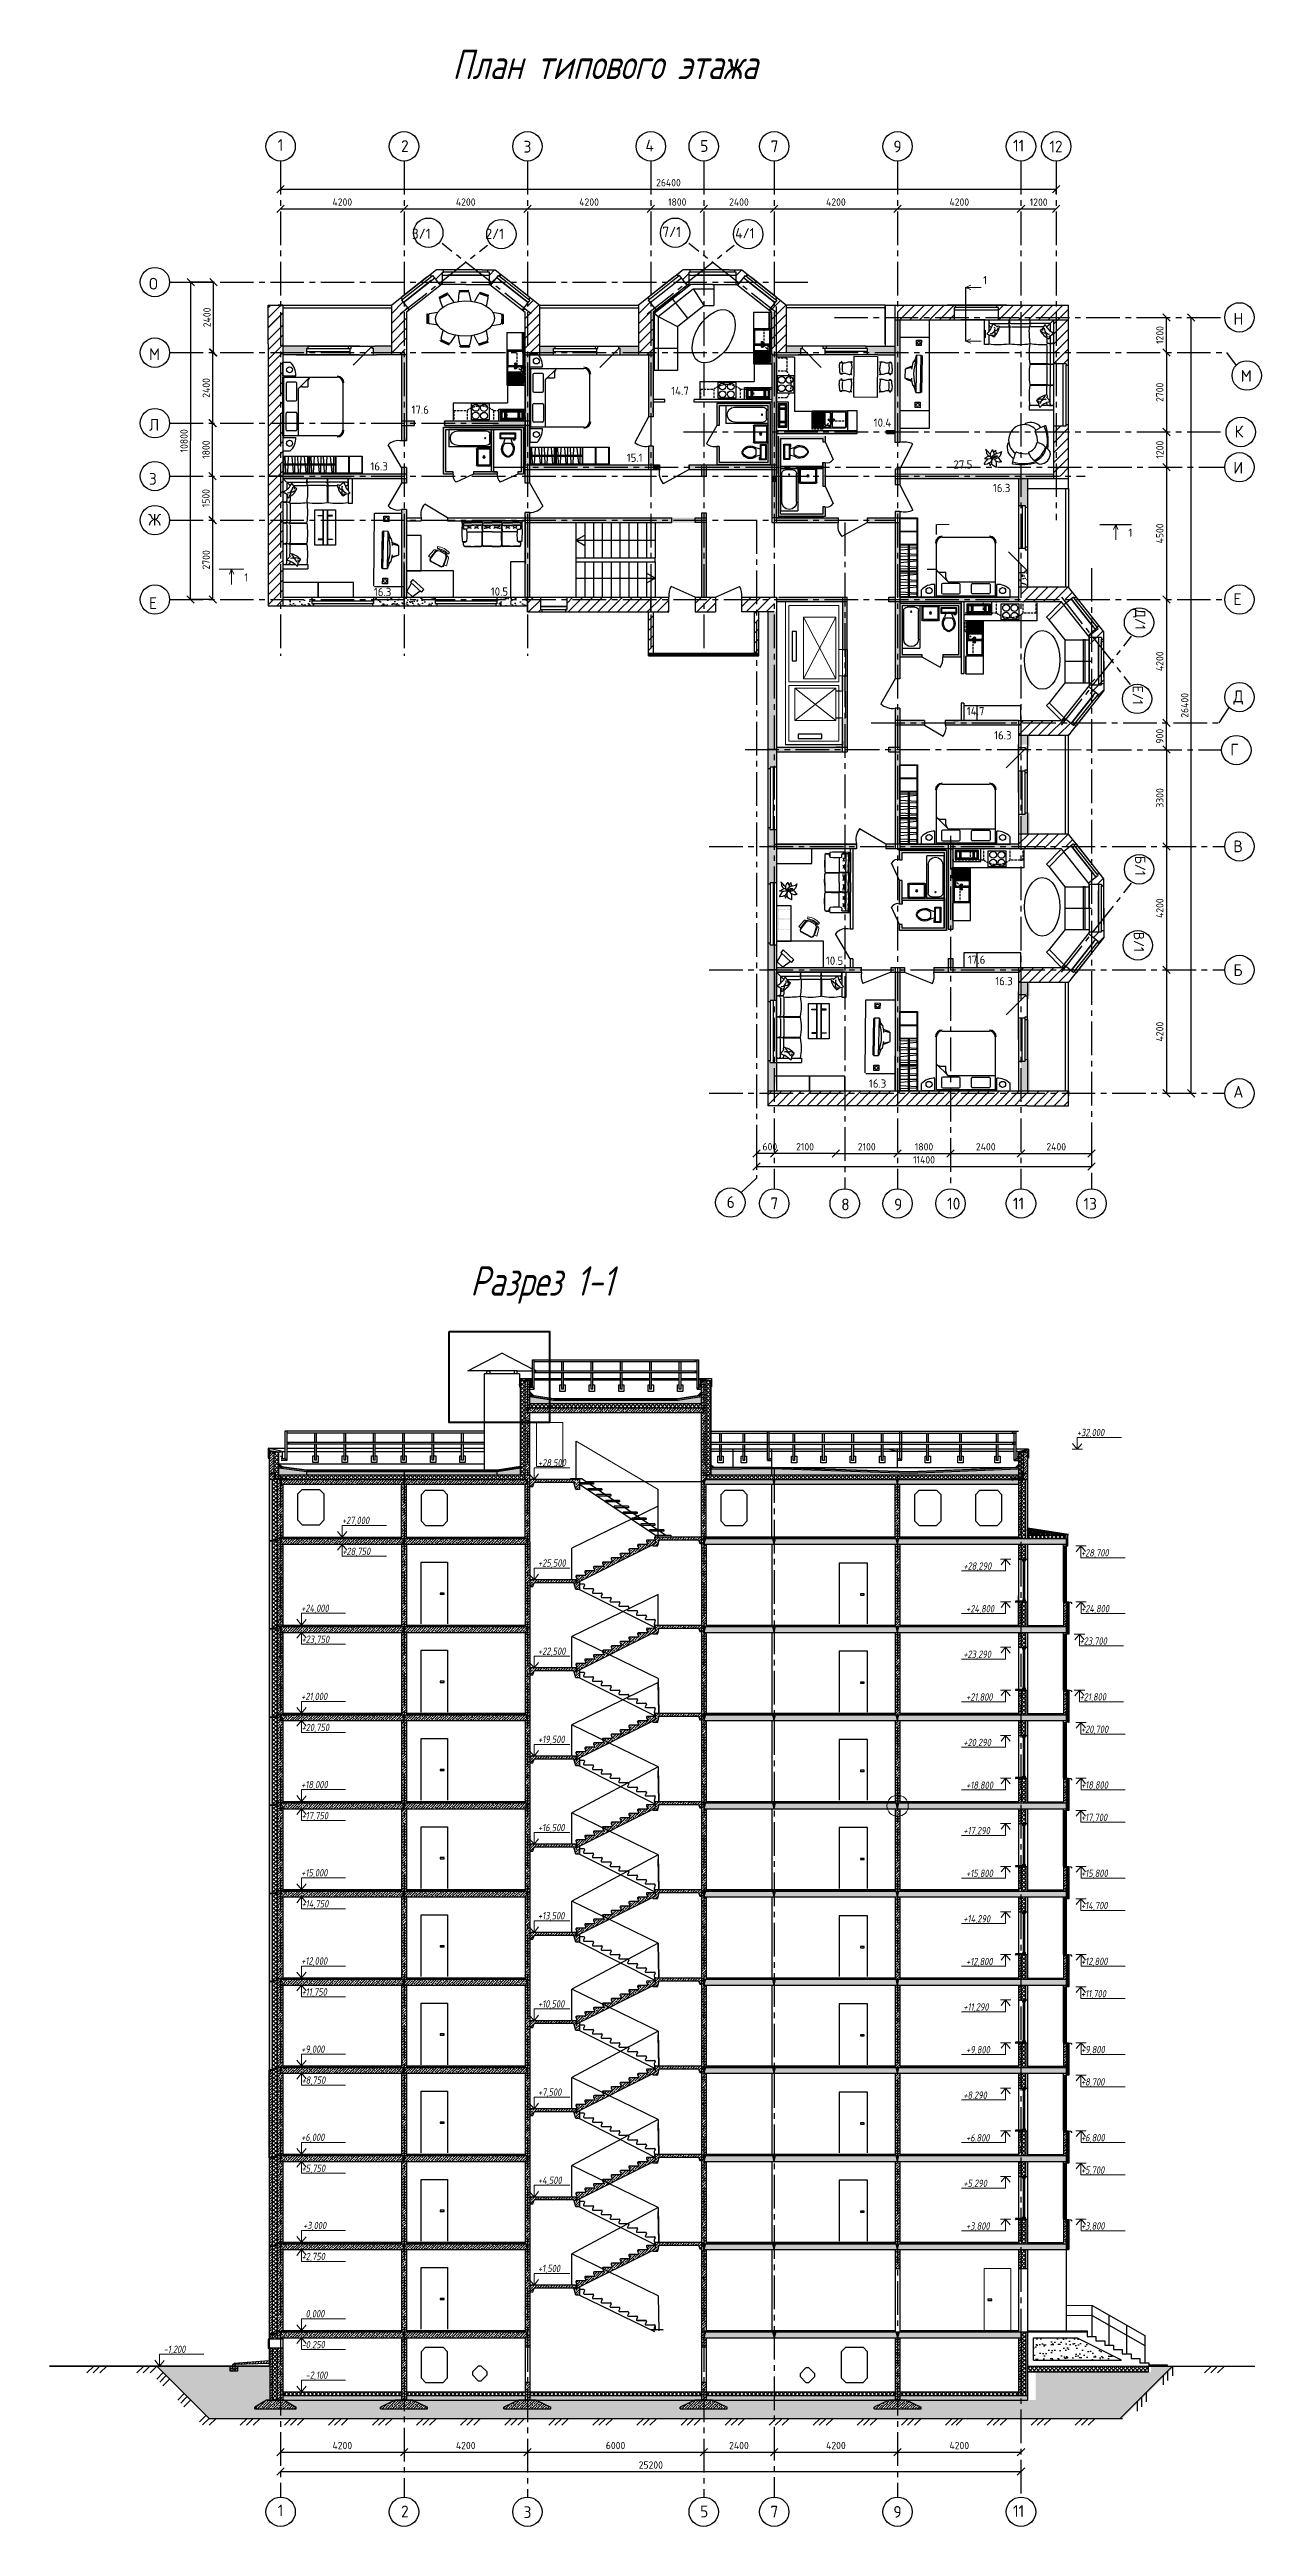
# Model space of a CAD drawing. Header units: millimetres. Extents: x -257254 to 390979, y -202328 to 355504.
# Drawn here: x 67563 to 108814, y 30517 to 114788 of the extents above; entities that cross this region are included whole.
import ezdxf
from ezdxf.enums import TextEntityAlignment as Align

# ---------------------------------------------------------------- set-up
doc = ezdxf.new("R2010")
doc.units = ezdxf.units.MM
for name, pattern in [('CENTER2', [28.575, 19.05, -3.175, 3.175, -3.175]), ('DASHED', [70, 50, -20]), ('DASHED2', [0.375, 0.25, -0.125]), ('DOT2', [0.125, 0, -0.125]), ('ELGO_LTYPE0', [0]), ('штриховая2', [9.525, 6.35, -3.175])]:
    doc.linetypes.add(name, pattern=pattern)
doc.layers.get('0').update_dxf_attribs({"lineweight": 25})
for name, color, linetype, lineweight in [('A-Wall-H', 250, 'Continuous', 20), ('RAZMER', 250, 'Continuous', 13), ('Аннотации', 3, 'Continuous', 15), ('невид штрих', 93, 'штриховая2', 9), ('Осн', 230, 'Continuous', 25), ('покрытия', 6, 'Continuous', 18), ('Размеры', 7, 'Continuous', 9), ('Стены внутренние', 40, 'Continuous', 9)]:
    doc.layers.add(name, color=color, linetype=linetype, lineweight=lineweight)
for name, color, linetype in [('G_S1', 3, 'Continuous'), ('GASKET', 5, 'Continuous'), ('MEBEL', 7, 'DASHED'), ('PVC', 7, 'Continuous'), ('МЕБЕЛЬ', 104, 'Continuous'), ('Окна', 4, 'Continuous'), ('оси', 1, 'CENTER2'), ('панели', 94, 'Continuous'), ('разрез', 40, 'Continuous'), ('Саморезы', 104, 'Continuous'), ('Фасонка', 161, 'Continuous')]:
    doc.layers.add(name, color=color, linetype=linetype)
doc.layers.add('стены', color=7, linetype='Continuous', true_color=0xa3880f)
doc.layers.add('фасадик', color=7, linetype='Continuous', lineweight=25, true_color=0x51362d)
doc.layers.add('Фундамент', color=200, linetype='Continuous', lineweight=9, transparency=0.1)
doc.layers.add('Штриховка', color=50, linetype='Continuous', transparency=0.6)
doc.styles.add('ATTR', font='romans.shx', dxfattribs={"width": 0.8, "height": 1})
doc.styles.add('SIMPLEX', font='simplex.shx', dxfattribs={"width": 0.8, "oblique": 10})
doc.styles.get("Standard").update_dxf_attribs({"font": 'GOST_Common.ttf'})
doc.dimstyles.new('ISO-25', dxfattribs={"dimtxt": 250, "dimasz": 250, "dimexe": 1.25, "dimexo": 0.625, "dimgap": 100, "dimtad": 1, "dimdec": 0, "dimtxsty": 'Standard', "dimblk": 'OBLIQUE', "dimcen": 2.5, "dimadec": 0, "dimazin": 0, "dimtfac": 1, "dimtdec": 0, "dimtmove": 0, "dimatfit": 3, "dimfxl": 1, "dimarcsym": 0})
pattern_1 = [(45, (-40, 3000), (-67.35192, 67.35192), []), (135, (-40, 3000), (-67.35192, -67.35192), [])]
pattern_2 = [(45, (-40, 0), (-67.35192, 67.35192), []), (135, (-40, 0), (-67.35192, -67.35192), [])]
pattern_3 = [(45, (-30, 7e-12), (-67.35192, 67.35192), []), (135, (-30, 7e-12), (-67.35192, -67.35192), [])]
pattern_4 = [(45, (-30, -3000), (-67.35192, 67.35192), []), (135, (-30, -3000), (-67.35192, -67.35192), [])]
pattern_5 = [(45, (-30, -6000), (-67.35192, 67.35192), []), (135, (-30, -6000), (-67.35192, -67.35192), [])]
pattern_6 = [(45, (-30, -9000), (-67.35192, 67.35192), []), (135, (-30, -9000), (-67.35192, -67.35192), [])]
pattern_7 = [(45, (-30, -12000), (-67.35192, 67.35192), []), (135, (-30, -12000), (-67.35192, -67.35192), [])]
pattern_8 = [(45, (-30, -15000), (-67.35192, 67.35192), []), (135, (-30, -15000), (-67.35192, -67.35192), [])]
pattern_9 = [(45, (-30, -18000), (-67.35192, 67.35192), []), (135, (-30, -18000), (-67.35192, -67.35192), [])]
pattern_10 = [(45, (-30, -21000), (-67.35192, 67.35192), []), (135, (-30, -21000), (-67.35192, -67.35192), [])]
pattern_11 = [(45, (-80, 0), (-67.35192, 67.35192), []), (135, (-80, 0), (-67.35192, -67.35192), [])]
pattern_12 = [(273.0127875, (-25.145, 79.498), (89.8025611, -1526.6435406), [17.08607, -1691.52418]), (229.969741, (-24.2467, 62.4353), (987.82816778, 1167.43330043), [29.32024, -2902.70244]), (177.510447, (-43.105, 39.985), (1885.85378546, -89.8025605), [20.67408, -2046.73614]), (312.273689, (-55.6776, -17.489), (-1706.2486628, 1885.8537856), [26.70023, -2643.32187]), (337.833654, (-37.717, -37.2455), (-1526.6435406, 628.61792842), [26.18169, -2591.99039]), (42.273689, (-13.4704, -47.124), (-1885.8537856, -1706.2486628), [26.70023, -2643.32187]), (82.6942405, (6.286, -29.1633), (-269.40768351, -2065.45890786), [35.30968, -3495.65577]), (117.2553284, (10.7763, 5.8597), (-1347.03841794, 2604.27427523), [33.33598, -3300.26283]), (166.4295656, (-4.49, 35.4946), (-1885.85378546, 449.0128059), [26.79065, -2652.27728]), (220.236358, (-30.533, 41.781), (1077.6307347, 898.0256119), [30.58566, -1498.69685]), (267.3974378, (-53.8815, 22.024), (-89.80256114, -2065.45890785), [39.5539, -3915.83863]), (183.814075, (34.125, 70.518), (-1167.4332957, -89.8025611), [13.50023, -1336.52829]), (216.4692344, (20.6546, 69.6196), (1347.038418, 987.82817355), [25.6841, -2542.73195]), (270, (0, 54.35), (89.80256, -89.80256), [17.96047, -161.64466]), (248.19859, (-17.062, 58.843), (269.4076837, 628.6179285), [9.67207, -957.53112]), (336.80141, (-20.655, 49.863), (-359.210245, 179.6051224), [13.67828, -670.23765]), (75.963757, (-8.082, 44.475), (89.8025612, 449.012806), [22.21598, -718.31491]), (206.56505, (-2.694, 66.027), (269.407684, 89.802561), [16.06436, -385.5449]), (61.38954, (-72.74, -2.2225), (628.61792847, 1167.43329574), [22.5044, -2227.94133]), (115.346176, (-61.964, 17.534), (628.61792843, -1347.0384182), [18.87995, -1869.11078]), (338.19859, (-20.655, 83.988), (-628.6179285, 269.4076837), [19.344, -947.85918]), (28.61046, (-2.694, 76.804), (-1167.4332957, -628.61792856), [22.5044, -2227.94133]), (24.443955, (-17.062, -57.9), (-628.6179285, -269.4076836), [21.70176, -1063.38672]), (339.775141, (2.694, -48.92), (-1436.84097966, 538.8153665), [18.1836, -1800.17967]), (111.80141, (70.046, -4.917), (-269.4076837, 628.6179285), [19.344, -947.85918]), (62.354025, (62.862, 13.044), (-808.2230508, -1526.64354063), [21.28914, -2107.6188]), (114.443955, (26.043, -48.92), (269.4076836, -628.6179285), [10.85088, -1074.2376]), (146.309932, (64.658, -10.305), (-449.012806, 269.4076836), [6.47573, -641.09975]), (210.963757, (59.27, -6.713), (359.210245, 179.6051224), [26.18168, -497.45273]), (231.009006, (36.819, -20.183), (808.22305084, 987.82817336), [24.26335, -2402.06824]), (348.690068, (0, 36.393), (-269.407684, 89.802561), [18.3162, -439.58882]), (38.1572266, (17.9605, 32.8005), (1706.24866293, 1347.03841825), [31.97784, -3165.80045]), (105.945396, (43.105, 52.557), (269.4076836, -987.8281733), [13.07541, -1294.46962]), (135, (39.51, 65.13), (-179.60512, 0), [7.62, -119.38]), (165.256437, (32.329, -19.285), (987.8281733, -269.4076837), [17.64335, -1746.69704]), (93.0127875, (15.266, -14.795), (-89.8025611, 1526.6435406), [34.17214, -1674.43811]), (45, (13.47, 19.33), (0, 179.60512), [33.02, -93.98]), (10.3048465, (36.819, 42.679), (1526.64354044, 269.40768446), [20.08048, -1987.96584]), (299.054604, (56.576, 46.271), (269.4076836, -449.012806), [18.49145, -906.0825]), (252.6459754, (65.556, 30.1064), (-808.22305108, -2604.27427505), [30.10725, -2980.62322]), (220.4260787, (56.5756, 1.3696), (-1257.23585695, -1077.63073453), [31.85147, -3153.29232])]
pattern_13 = [(45, (4200, 9e-11), (-88.38835, 88.38835), []), (45, (4288.25, 9e-11), (-88.38835, 88.38835), [60, -25])]
pattern_14 = [(45, (16800, -1e-09), (-88.38835, 88.38835), []), (45, (16888.25, -1e-09), (-88.38835, 88.38835), [60, -25])]
pattern_15 = [(45, (-80, 0), (-88.38835, 88.38835), []), (45, (8.25, 0), (-88.38835, 88.38835), [60, -25])]

msp = doc.modelspace()

# ---------------------------------------------------------------- texts
at = {"ltscale": 50}
for s, height, p in [('1', 400, (75331.48178, 111339.88162)), ('2', 400, (79527.53784, 111304.72972)), ('3', 400, (83697.32366, 111281.37619)), ('4', 400, (87847.4723, 111321.91113)), ('5', 400, (89708.95201, 111307.08604)), ('7', 400, (92107.55596, 111294.65903)), ('9', 400, (96285.26651, 111290.43603)), ('11', 400, (100356.78434, 111318.05986)), ('12', 400, (101594.32751, 111287.66074)), ('7/1', 350, (88419.0509, 108408.22717)), ('4/1', 350, (90902.08991, 108364.7853)), ('3/1', 350, (79893.66223, 108346.39253, 591.99993)), ('2/1', 350, (82400.18927, 108342.359, 520.43653)), ('1', 280, (99341.26463, 106803.03919, 591.99993)), ('О', 400, (70950.45447, 106621.49062)), ('Н', 400, (107857.71928, 105427.93718)), ('М', 400, (70950.45447, 104221.49062)), ('1', 280, (99341.26463, 104975.15166, 591.99993)), ('М', 400, (108108.31166, 103483.40368)), ('14.7', 280, (88723.0838, 103034.76568, 591.99993)), ('Л', 400, (70950.45447, 101821.49062)), ('17.6', 280, (79883.28373, 102393.96565, 591.99993)), ('10.4', 280, (95614.66525, 101955.58695, 591.99993)), ('К', 400, (107901.32983, 101592.85037)), ('З', 400, (70945.66163, 99982.30369)), ('16.3', 280, (78484.8131, 100468.44231, 591.99993)), ('15.1', 280, (87209.69967, 100760.89682, 591.99993)), ('27.5', 280, (98331.16002, 100530.72538, 591.99993)), ('И', 400, (107857.42612, 100359.50841)), ('16.3', 280, (99671.93759, 99731.63237, 591.99993)), ('Ж', 400, (70922.0132, 98591.71293)), ('1', 280, (104283.69313, 98210.73844, 591.99993)), ('1', 280, (74191.74095, 96689.9559, 591.99993)), ('Е', 400, (70945.54599, 95754.25802)), ('16.3', 280, (78604.47254, 96193.40985, 591.99993)), ('10.5', 280, (82581.43794, 96207.62864, 591.99993)), ('Е', 400, (107857.42612, 95889.39277)), ('Д', 400, (107857.42612, 92583.12201)), ('14.7', 280, (98784.6458, 92138.74941, 591.99993)), ('16.3', 280, (99713.28071, 91318.61029, 591.99993)), ('Г', 400, (107752.0326, 90770.70585)), ('В', 400, (107857.42612, 87478.4238)), ('10.5', 280, (93988.10747, 83647.18252, 591.99993)), ('17.6', 280, (98822.99657, 83683.63844, 591.99993)), ('Б', 400, (107857.42612, 83267.66533)), ('16.3', 280, (99752.38823, 82953.63342, 591.99993)), ('16.3', 280, (95450.27001, 79469.12357, 591.99993)), ('А', 400, (107857.42612, 79129.31732)), ('6', 400, (90611.33057, 75374.39068)), ('7', 400, (92099.16489, 75332.66443)), ('8', 400, (94508.25036, 75293.93062)), ('9', 400, (96308.25036, 75293.93062)), ('10', 400, (98112.43684, 75323.50968)), ('11', 400, (100354.13549, 75329.84054)), ('13', 400, (102754.91319, 75318.65071)), ('1', 400, (75331.48178, 30862.1187)), ('2', 400, (79527.53784, 30826.9668)), ('3', 400, (83697.32366, 30803.61327)), ('5', 400, (89708.95201, 30829.32312)), ('7', 400, (92099.16489, 30820.1244)), ('9', 400, (96285.26651, 30812.67312)), ('11', 400, (100356.78434, 30840.29695))]:
    msp.add_text(s, height=height, dxfattribs=at).set_placement(p)
for s, p in [('Д/1', (104513.41146, 95751.41383)), ('Е/1', (104429.28294, 93145.26214)), ('Б/1', (104513.13723, 87357.00883)), ('В/1', (104469.56863, 84771.90513))]:
    msp.add_text(s, height=350, rotation=270, dxfattribs=at).set_placement(p)
at = {"layer": 'RAZMER', "color": 0, "style": 'SIMPLEX', "oblique": 10, "width": 0.8}
for s, p in [('+32,000', (102533.13737, 67535.75435)), ('+28,500', (84190.05616, 66505.49298)), ('+27,000', (77515.69234, 64546.92476)), ('+28,750', (77529.02596, 63492.00863, -276.03242)), ('+25,500', (84190.05616, 63095.49298)), ('+28,290', (98668.58392, 62991.77244, 244.61741)), ('+28,700', (102669.96777, 63441.89947, -276.03242)), ('+24,000', (76128.84655, 61556.92476)), ('+24,800', (98760.74488, 61538.25968, 244.61741)), ('+24,800', (102672.4222, 61542.00863, -276.03242)), ('+23,750', (76142.18016, 60502.00863, -276.03242)), ('+23,700', (102619.96777, 60441.89947, -276.03242)), ('+22,500', (84190.05616, 60095.49298)), ('+23,290', (98668.58392, 59991.77244, 244.61741)), ('+21,000', (76128.84655, 58556.92476)), ('+21,800', (98760.74488, 58538.25968, 244.61741)), ('+21,800', (102622.4222, 58542.00863, -276.03242)), ('+20,750', (76142.18016, 57502.00863, -276.03242)), ('+19,500', (84190.05616, 57095.49298)), ('+20,290', (98668.58392, 56991.77244, 244.61741)), ('+20,700', (102669.96777, 57441.89947, -276.03242)), ('+18,000', (76128.84655, 55556.92476)), ('+18,800', (98760.74488, 55538.25968, 244.61741)), ('+18,800', (102672.4222, 55542.00863, -276.03242)), ('+17,750', (76142.18016, 54502.00863, -276.03242)), ('+16,500', (84190.05616, 54095.49298)), ('+17,290', (98668.58392, 53991.77244, 244.61741)), ('+17,700', (102669.96777, 54441.89947, -276.03242)), ('+15,000', (76128.84655, 52556.92476)), ('+15,800', (98760.74488, 52538.25968, 244.61741)), ('+15,800', (102672.4222, 52542.00863, -276.03242)), ('+14,750', (76142.18016, 51502.00863, -276.03242)), ('+13,500', (84190.05616, 51095.49298)), ('+14,700', (102669.96777, 51441.89947, -276.03242)), ('+14,290', (98668.58392, 50991.77244, 244.61741)), ('+12,000', (76128.84655, 49556.92476)), ('+12,800', (98760.74488, 49538.25968, 244.61741)), ('+12,800', (102672.4222, 49542.00863, -276.03242)), ('+11,750', (76142.18016, 48502.00863, -276.03242)), ('+10,500', (84190.05616, 48095.49298)), ('+11,290', (98668.58392, 47991.77244, 244.61741)), ('+11,700', (102669.96777, 48441.89947, -276.03242)), ('+9,000', (76128.84655, 46556.92476)), ('+9,800', (98760.74488, 46538.25968, 244.61741)), ('+9,800', (102672.4222, 46542.00863, -276.03242)), ('+8,750', (76142.18016, 45502.00863, -276.03242)), ('+8,700', (102669.96777, 45441.89947, -276.03242)), ('+7,500', (84190.05616, 45095.49298)), ('+8.290', (98668.58392, 44991.77244, 244.61741)), ('+6,000', (76128.84655, 43556.92476)), ('+6.800', (98760.74488, 43538.25968, 244.61741)), ('+6,800', (102672.4222, 43542.00863, -276.03242)), ('+5,750', (76142.18016, 42502.00863, -276.03242)), ('+4,500', (84190.05616, 42095.49298)), ('+5,290', (98668.58392, 41991.77244, 244.61741)), ('+5,700', (102669.96777, 42441.89947, -276.03242)), ('+3,000', (76194.96724, 40556.92476)), ('+3,800', (98760.74488, 40538.25968, 244.61741)), ('+3,800', (102672.4222, 40542.00863, -276.03242)), ('+2,750', (76142.18016, 39502.00863, -276.03242)), ('+1,500', (84190.05616, 39095.49298)), ('0,000', (76278.45387, 37555.49298)), ('-1,200', (71447.4278, 36345.49298)), ('-0,250', (76142.18016, 36502.00863, -276.03242)), ('-2,100', (76278.45387, 35465.49298))]:
    msp.add_text(s, height=250, dxfattribs=at).set_placement(p, align=Align.BOTTOM_LEFT)
at = {"layer": 'Аннотации', "oblique": 15, "width": 0.8}
for s, p in [('План типового этажа', (81277.93142, 113781.75708)), ('Разрез 1-1', (81886.88169, 72390.04184))]:
    msp.add_text(s, height=1000, dxfattribs=at).set_placement(p)

# ---------------------------------------------------------------- blocks, each defined once
blk = doc.blocks.new('_Oblique')
at = {"color": 0, "linetype": 'ByBlock', "lineweight": -2}
blk.add_line((-0.5, -0.5), (0.5, 0.5), dxfattribs=at)
blk = doc.blocks.new('*D4')
at = {"color": 0, "lineweight": -2, "ltscale": 50, "transparency": 16777216}
for p, q in [((73112, 98776), (73121, 98776)), ((73120, 96076), (73120, 98776)), ((73120, 96076), (73121, 96076))]:
    blk.add_line(p, q, dxfattribs=at)
at = {"color": 0, "lineweight": -2, "ltscale": 50, "transparency": 16777216, "xscale": 250, "yscale": 250, "zscale": 250}
for p, rotation in [((73120, 98776), 90), ((73120, 96076), 270)]:
    blk.add_blockref('_Oblique', p, dxfattribs=dict(at, rotation=rotation))
at = {"color": 0, "ltscale": 50, "transparency": 16777216, "insert": (72895, 97426), "char_height": 250, "attachment_point": 5, "rotation": 90}
blk.add_mtext('2700', dxfattribs=at)
blk = doc.blocks.new('*D5')
at = {"color": 0, "lineweight": -2, "ltscale": 50, "transparency": 16777216}
for p, q in [((73116, 100276), (73116, 102076)), ((73117, 102076), (73117, 102076)), ((73117, 100276), (73117, 100276))]:
    blk.add_line(p, q, dxfattribs=at)
at = {"color": 0, "lineweight": -2, "ltscale": 50, "transparency": 16777216, "xscale": 250, "yscale": 250, "zscale": 250}
for p, rotation in [((73116, 102076), 90), ((73116, 100276), 270)]:
    blk.add_blockref('_Oblique', p, dxfattribs=dict(at, rotation=rotation))
at = {"color": 0, "ltscale": 50, "transparency": 16777216, "insert": (72891, 101176), "char_height": 250, "attachment_point": 5, "rotation": 90}
blk.add_mtext('1800', dxfattribs=at)
blk = doc.blocks.new('*D6')
at = {"color": 0, "lineweight": -2, "ltscale": 50, "transparency": 16777216}
for p, q in [((73148, 104476), (73120, 104476)), ((73121, 102076), (73121, 104476)), ((73122, 102076), (73122, 102076))]:
    blk.add_line(p, q, dxfattribs=at)
at = {"color": 0, "lineweight": -2, "ltscale": 50, "transparency": 16777216, "xscale": 250, "yscale": 250, "zscale": 250}
for p, rotation in [((73121, 104476), 90), ((73121, 102076), 270)]:
    blk.add_blockref('_Oblique', p, dxfattribs=dict(at, rotation=rotation))
at = {"color": 0, "ltscale": 50, "transparency": 16777216, "insert": (72896, 103276), "char_height": 250, "attachment_point": 5, "rotation": 90}
blk.add_mtext('2400', dxfattribs=at)
blk = doc.blocks.new('*D7')
at = {"color": 0, "lineweight": -2, "ltscale": 50, "transparency": 16777216}
for p, q in [((72607, 106876), (73150, 106876)), ((73148, 104476), (73148, 106876)), ((73149, 104476), (73150, 104476))]:
    blk.add_line(p, q, dxfattribs=at)
at = {"color": 0, "lineweight": -2, "ltscale": 50, "transparency": 16777216, "xscale": 250, "yscale": 250, "zscale": 250}
for p, rotation in [((73148, 106876), 90), ((73148, 104476), 270)]:
    blk.add_blockref('_Oblique', p, dxfattribs=dict(at, rotation=rotation))
at = {"color": 0, "ltscale": 50, "transparency": 16777216, "insert": (72923, 105676), "char_height": 250, "attachment_point": 5, "rotation": 90}
blk.add_mtext('2400', dxfattribs=at)
blk = doc.blocks.new('*D8')
at = {"color": 0, "lineweight": -2, "ltscale": 50, "transparency": 16777216}
for p, q in [((75429, 109375), (75429, 109376)), ((75429, 109374), (79629, 109374)), ((79629, 109375), (79629, 109376))]:
    blk.add_line(p, q, dxfattribs=at)
at = {"color": 0, "lineweight": -2, "ltscale": 50, "transparency": 16777216, "xscale": 250, "yscale": 250, "zscale": 250, "rotation": 180}
blk.add_blockref('_Oblique', (75429, 109374), dxfattribs=at)
at = {"color": 0, "lineweight": -2, "ltscale": 50, "transparency": 16777216, "xscale": 250, "yscale": 250, "zscale": 250}
blk.add_blockref('_Oblique', (79629, 109374), dxfattribs=at)
at = {"color": 0, "ltscale": 50, "transparency": 16777216, "insert": (77529, 109599), "char_height": 250, "attachment_point": 5}
blk.add_mtext('4200', dxfattribs=at)
blk = doc.blocks.new('*D9')
at = {"color": 0, "lineweight": -2, "ltscale": 50, "transparency": 16777216}
for p, q in [((79629, 109375), (79629, 109376)), ((79629, 109374), (83829, 109374)), ((83829, 109375), (83829, 109376))]:
    blk.add_line(p, q, dxfattribs=at)
at = {"color": 0, "lineweight": -2, "ltscale": 50, "transparency": 16777216, "xscale": 250, "yscale": 250, "zscale": 250, "rotation": 180}
blk.add_blockref('_Oblique', (79629, 109374), dxfattribs=at)
at = {"color": 0, "lineweight": -2, "ltscale": 50, "transparency": 16777216, "xscale": 250, "yscale": 250, "zscale": 250}
blk.add_blockref('_Oblique', (83829, 109374), dxfattribs=at)
at = {"color": 0, "ltscale": 50, "transparency": 16777216, "insert": (81729, 109599), "char_height": 250, "attachment_point": 5}
blk.add_mtext('4200', dxfattribs=at)
blk = doc.blocks.new('*D10')
at = {"color": 0, "lineweight": -2, "ltscale": 50, "transparency": 16777216}
for p, q in [((83829, 109375), (83829, 109376)), ((83829, 109374), (88029, 109374)), ((88029, 109375), (88029, 109376))]:
    blk.add_line(p, q, dxfattribs=at)
at = {"color": 0, "lineweight": -2, "ltscale": 50, "transparency": 16777216, "xscale": 250, "yscale": 250, "zscale": 250, "rotation": 180}
blk.add_blockref('_Oblique', (83829, 109374), dxfattribs=at)
at = {"color": 0, "lineweight": -2, "ltscale": 50, "transparency": 16777216, "xscale": 250, "yscale": 250, "zscale": 250}
blk.add_blockref('_Oblique', (88029, 109374), dxfattribs=at)
at = {"color": 0, "ltscale": 50, "transparency": 16777216, "insert": (85929, 109599), "char_height": 250, "attachment_point": 5}
blk.add_mtext('4200', dxfattribs=at)
blk = doc.blocks.new('*D11')
at = {"color": 0, "lineweight": -2, "ltscale": 50, "transparency": 16777216}
for p, q in [((88029, 109375), (88029, 109376)), ((88029, 109374), (89829, 109374)), ((89829, 109374), (89829, 109373))]:
    blk.add_line(p, q, dxfattribs=at)
at = {"color": 0, "lineweight": -2, "ltscale": 50, "transparency": 16777216, "xscale": 250, "yscale": 250, "zscale": 250, "rotation": 180}
blk.add_blockref('_Oblique', (88029, 109374), dxfattribs=at)
at = {"color": 0, "lineweight": -2, "ltscale": 50, "transparency": 16777216, "xscale": 250, "yscale": 250, "zscale": 250}
blk.add_blockref('_Oblique', (89829, 109374), dxfattribs=at)
at = {"color": 0, "ltscale": 50, "transparency": 16777216, "insert": (88929, 109599), "char_height": 250, "attachment_point": 5}
blk.add_mtext('1800', dxfattribs=at)
blk = doc.blocks.new('*D12')
at = {"color": 0, "lineweight": -2, "ltscale": 50, "transparency": 16777216}
for p, q in [((89829, 109374), (89829, 109373)), ((89829, 109374), (92229, 109374)), ((92229, 109374), (92229, 109373))]:
    blk.add_line(p, q, dxfattribs=at)
at = {"color": 0, "lineweight": -2, "ltscale": 50, "transparency": 16777216, "xscale": 250, "yscale": 250, "zscale": 250, "rotation": 180}
blk.add_blockref('_Oblique', (89829, 109374), dxfattribs=at)
at = {"color": 0, "lineweight": -2, "ltscale": 50, "transparency": 16777216, "xscale": 250, "yscale": 250, "zscale": 250}
blk.add_blockref('_Oblique', (92229, 109374), dxfattribs=at)
at = {"color": 0, "ltscale": 50, "transparency": 16777216, "insert": (91029, 109599), "char_height": 250, "attachment_point": 5}
blk.add_mtext('2400', dxfattribs=at)
blk = doc.blocks.new('*D13')
at = {"color": 0, "lineweight": -2, "ltscale": 50, "transparency": 16777216}
for p, q in [((92229, 109374), (92229, 109373)), ((92229, 109374), (96429, 109374)), ((96429, 109374), (96429, 109373))]:
    blk.add_line(p, q, dxfattribs=at)
at = {"color": 0, "lineweight": -2, "ltscale": 50, "transparency": 16777216, "xscale": 250, "yscale": 250, "zscale": 250, "rotation": 180}
blk.add_blockref('_Oblique', (92229, 109374), dxfattribs=at)
at = {"color": 0, "lineweight": -2, "ltscale": 50, "transparency": 16777216, "xscale": 250, "yscale": 250, "zscale": 250}
blk.add_blockref('_Oblique', (96429, 109374), dxfattribs=at)
at = {"color": 0, "ltscale": 50, "transparency": 16777216, "insert": (94329, 109599), "char_height": 250, "attachment_point": 5}
blk.add_mtext('4200', dxfattribs=at)
blk = doc.blocks.new('*D14')
at = {"color": 0, "lineweight": -2, "ltscale": 50, "transparency": 16777216}
for p, q in [((96429, 109371), (96429, 109374)), ((96429, 109373), (100629, 109373)), ((100629, 109374), (100629, 109372))]:
    blk.add_line(p, q, dxfattribs=at)
at = {"color": 0, "lineweight": -2, "ltscale": 50, "transparency": 16777216, "xscale": 250, "yscale": 250, "zscale": 250, "rotation": 180}
blk.add_blockref('_Oblique', (96429, 109373), dxfattribs=at)
at = {"color": 0, "lineweight": -2, "ltscale": 50, "transparency": 16777216, "xscale": 250, "yscale": 250, "zscale": 250}
blk.add_blockref('_Oblique', (100629, 109373), dxfattribs=at)
at = {"color": 0, "ltscale": 50, "transparency": 16777216, "insert": (98529, 109598), "char_height": 250, "attachment_point": 5}
blk.add_mtext('4200', dxfattribs=at)
blk = doc.blocks.new('*D15')
at = {"color": 0, "lineweight": -2, "ltscale": 50, "transparency": 16777216}
for p, q in [((105579, 104476), (105580, 104476)), ((105579, 104476), (105579, 101776)), ((105579, 101776), (105580, 101776))]:
    blk.add_line(p, q, dxfattribs=at)
at = {"color": 0, "lineweight": -2, "ltscale": 50, "transparency": 16777216, "xscale": 250, "yscale": 250, "zscale": 250}
for p, rotation in [((105579, 104476), 90), ((105579, 101776), 270)]:
    blk.add_blockref('_Oblique', p, dxfattribs=dict(at, rotation=rotation))
at = {"color": 0, "ltscale": 50, "transparency": 16777216, "insert": (105354, 103126), "char_height": 250, "attachment_point": 5, "rotation": 90}
blk.add_mtext('2700', dxfattribs=at)
blk = doc.blocks.new('*D16')
at = {"color": 0, "lineweight": -2, "ltscale": 50, "transparency": 16777216}
for p, q in [((105579, 100576), (105580, 100576)), ((105579, 100576), (105579, 96076)), ((105601, 96076), (105578, 96076))]:
    blk.add_line(p, q, dxfattribs=at)
at = {"color": 0, "lineweight": -2, "ltscale": 50, "transparency": 16777216, "xscale": 250, "yscale": 250, "zscale": 250}
for p, rotation in [((105579, 100576), 90), ((105579, 96076), 270)]:
    blk.add_blockref('_Oblique', p, dxfattribs=dict(at, rotation=rotation))
at = {"color": 0, "ltscale": 50, "transparency": 16777216, "insert": (105354, 98326), "char_height": 250, "attachment_point": 5, "rotation": 90}
blk.add_mtext('4500', dxfattribs=at)
blk = doc.blocks.new('*D17')
at = {"color": 0, "lineweight": -2, "ltscale": 50, "transparency": 16777216}
for p, q in [((105601, 96076), (105578, 96076)), ((105579, 96076), (105579, 91876)), ((105579, 91876), (105580, 91876))]:
    blk.add_line(p, q, dxfattribs=at)
at = {"color": 0, "lineweight": -2, "ltscale": 50, "transparency": 16777216, "xscale": 250, "yscale": 250, "zscale": 250}
for p, rotation in [((105579, 96076), 90), ((105579, 91876), 270)]:
    blk.add_blockref('_Oblique', p, dxfattribs=dict(at, rotation=rotation))
at = {"color": 0, "ltscale": 50, "transparency": 16777216, "insert": (105354, 93976), "char_height": 250, "attachment_point": 5, "rotation": 90}
blk.add_mtext('4200', dxfattribs=at)
blk = doc.blocks.new('*D18')
at = {"color": 0, "lineweight": -2, "ltscale": 50, "transparency": 16777216}
for p, q in [((105514, 90976), (105580, 90976)), ((105579, 90976), (105579, 87676)), ((105579, 87676), (105580, 87676))]:
    blk.add_line(p, q, dxfattribs=at)
at = {"color": 0, "lineweight": -2, "ltscale": 50, "transparency": 16777216, "xscale": 250, "yscale": 250, "zscale": 250}
for p, rotation in [((105579, 90976), 90), ((105579, 87676), 270)]:
    blk.add_blockref('_Oblique', p, dxfattribs=dict(at, rotation=rotation))
at = {"color": 0, "ltscale": 50, "transparency": 16777216, "insert": (105354, 89326), "char_height": 250, "attachment_point": 5, "rotation": 90}
blk.add_mtext('3300', dxfattribs=at)
blk = doc.blocks.new('*D19')
at = {"color": 0, "lineweight": -2, "ltscale": 50, "transparency": 16777216}
for p, q in [((105579, 87676), (105580, 87676)), ((105579, 87676), (105579, 83476)), ((105579, 83476), (105580, 83476))]:
    blk.add_line(p, q, dxfattribs=at)
at = {"color": 0, "lineweight": -2, "ltscale": 50, "transparency": 16777216, "xscale": 250, "yscale": 250, "zscale": 250}
for p, rotation in [((105579, 87676), 90), ((105579, 83476), 270)]:
    blk.add_blockref('_Oblique', p, dxfattribs=dict(at, rotation=rotation))
at = {"color": 0, "ltscale": 50, "transparency": 16777216, "insert": (105354, 85576), "char_height": 250, "attachment_point": 5, "rotation": 90}
blk.add_mtext('4200', dxfattribs=at)
blk = doc.blocks.new('*D20')
at = {"color": 0, "lineweight": -2, "ltscale": 50, "transparency": 16777216}
for p, q in [((105579, 83476), (105580, 83476)), ((105579, 83476), (105579, 79276)), ((105579, 79276), (105580, 79276))]:
    blk.add_line(p, q, dxfattribs=at)
at = {"color": 0, "lineweight": -2, "ltscale": 50, "transparency": 16777216, "xscale": 250, "yscale": 250, "zscale": 250}
for p, rotation in [((105579, 83476), 90), ((105579, 79276), 270)]:
    blk.add_blockref('_Oblique', p, dxfattribs=dict(at, rotation=rotation))
at = {"color": 0, "ltscale": 50, "transparency": 16777216, "insert": (105354, 81376), "char_height": 250, "attachment_point": 5, "rotation": 90}
blk.add_mtext('4200', dxfattribs=at)
blk = doc.blocks.new('*D21')
at = {"color": 0, "lineweight": -2, "ltscale": 50, "transparency": 16777216}
for p, q in [((94329, 77232), (94329, 77232)), ((94329, 77231), (96429, 77231)), ((96429, 77232), (96429, 77232))]:
    blk.add_line(p, q, dxfattribs=at)
at = {"color": 0, "lineweight": -2, "ltscale": 50, "transparency": 16777216, "xscale": 250, "yscale": 250, "zscale": 250, "rotation": 180}
blk.add_blockref('_Oblique', (94329, 77231), dxfattribs=at)
at = {"color": 0, "lineweight": -2, "ltscale": 50, "transparency": 16777216, "xscale": 250, "yscale": 250, "zscale": 250}
blk.add_blockref('_Oblique', (96429, 77231), dxfattribs=at)
at = {"color": 0, "ltscale": 50, "transparency": 16777216, "insert": (95379, 77456), "char_height": 250, "attachment_point": 5}
blk.add_mtext('2100', dxfattribs=at)
blk = doc.blocks.new('*D22')
at = {"color": 0, "lineweight": -2, "ltscale": 50, "transparency": 16777216}
for p, q in [((96429, 77231), (98229, 77231)), ((96429, 77230), (96429, 77230)), ((98229, 77230), (98229, 77230))]:
    blk.add_line(p, q, dxfattribs=at)
at = {"color": 0, "lineweight": -2, "ltscale": 50, "transparency": 16777216, "xscale": 250, "yscale": 250, "zscale": 250, "rotation": 180}
blk.add_blockref('_Oblique', (96429, 77231), dxfattribs=at)
at = {"color": 0, "lineweight": -2, "ltscale": 50, "transparency": 16777216, "xscale": 250, "yscale": 250, "zscale": 250}
blk.add_blockref('_Oblique', (98229, 77231), dxfattribs=at)
at = {"color": 0, "ltscale": 50, "transparency": 16777216, "insert": (97329, 77456), "char_height": 250, "attachment_point": 5}
blk.add_mtext('1800', dxfattribs=at)
blk = doc.blocks.new('*D23')
at = {"color": 0, "lineweight": -2, "ltscale": 50, "transparency": 16777216}
for p, q in [((98229, 77231), (100629, 77231)), ((98229, 77230), (98229, 77230)), ((100629, 77232), (100629, 77232))]:
    blk.add_line(p, q, dxfattribs=at)
at = {"color": 0, "lineweight": -2, "ltscale": 50, "transparency": 16777216, "xscale": 250, "yscale": 250, "zscale": 250, "rotation": 180}
blk.add_blockref('_Oblique', (98229, 77231), dxfattribs=at)
at = {"color": 0, "lineweight": -2, "ltscale": 50, "transparency": 16777216, "xscale": 250, "yscale": 250, "zscale": 250}
blk.add_blockref('_Oblique', (100629, 77231), dxfattribs=at)
at = {"color": 0, "ltscale": 50, "transparency": 16777216, "insert": (99429, 77456), "char_height": 250, "attachment_point": 5}
blk.add_mtext('2400', dxfattribs=at)
blk = doc.blocks.new('*D24')
at = {"color": 0, "lineweight": -2, "ltscale": 50, "transparency": 16777216}
for p, q in [((100629, 77232), (100629, 77232)), ((100629, 77231), (103029, 77231)), ((103029, 77232), (103029, 77232))]:
    blk.add_line(p, q, dxfattribs=at)
at = {"color": 0, "lineweight": -2, "ltscale": 50, "transparency": 16777216, "xscale": 250, "yscale": 250, "zscale": 250, "rotation": 180}
blk.add_blockref('_Oblique', (100629, 77231), dxfattribs=at)
at = {"color": 0, "lineweight": -2, "ltscale": 50, "transparency": 16777216, "xscale": 250, "yscale": 250, "zscale": 250}
blk.add_blockref('_Oblique', (103029, 77231), dxfattribs=at)
at = {"color": 0, "ltscale": 50, "transparency": 16777216, "insert": (101829, 77456), "char_height": 250, "attachment_point": 5}
blk.add_mtext('2400', dxfattribs=at)
blk = doc.blocks.new('*D25')
at = {"color": 0, "lineweight": -2, "ltscale": 50, "transparency": 16777216}
for p, q in [((92229, 77232), (92229, 77232)), ((94329, 77231), (92229, 77231)), ((94329, 77232), (94329, 77232))]:
    blk.add_line(p, q, dxfattribs=at)
at = {"color": 0, "lineweight": -2, "ltscale": 50, "transparency": 16777216, "xscale": 250, "yscale": 250, "zscale": 250, "rotation": 180}
blk.add_blockref('_Oblique', (92229, 77231), dxfattribs=at)
at = {"color": 0, "lineweight": -2, "ltscale": 50, "transparency": 16777216, "xscale": 250, "yscale": 250, "zscale": 250}
blk.add_blockref('_Oblique', (94329, 77231), dxfattribs=at)
at = {"color": 0, "ltscale": 50, "transparency": 16777216, "insert": (93279, 77456), "char_height": 250, "attachment_point": 5}
blk.add_mtext('2100', dxfattribs=at)
blk = doc.blocks.new('*D26')
at = {"color": 0, "lineweight": -2, "ltscale": 50, "transparency": 16777216}
for p, q in [((73112, 100276), (73112, 98776)), ((73113, 100276), (73113, 100276)), ((73120, 98776), (73111, 98776))]:
    blk.add_line(p, q, dxfattribs=at)
at = {"color": 0, "lineweight": -2, "ltscale": 50, "transparency": 16777216, "xscale": 250, "yscale": 250, "zscale": 250}
for p, rotation in [((73112, 100276), 90), ((73112, 98776), 270)]:
    blk.add_blockref('_Oblique', p, dxfattribs=dict(at, rotation=rotation))
at = {"color": 0, "ltscale": 50, "transparency": 16777216, "insert": (72887, 99526), "char_height": 250, "attachment_point": 5, "rotation": 90}
blk.add_mtext('1500', dxfattribs=at)
blk = doc.blocks.new('Tank Toilet 3 PV')
for p, q in [((-10, -8.5), (-8, -8.5)), ((-10, -9.5), (-10, -8.5)), ((-7, -9.5), (-10, -9.5)), ((-8, -8.5), (-8, -8)), ((-7, -8), (-7, -9.5)), ((-4, -8), (-6, -14)), ((4, -14), (-4, -14)), ((4, -8), (6, -14)), ((9.5, -6), (9.5, -2))]:
    blk.add_line(p, q)
blk.add_lwpolyline([(10.5, -8), (10.5, 0), (-10.5, 0), (-10.5, -8)], close=True)
for points in [[(-9.5, -2), (-9.5, -6)], [(8.5, -1), (-8.5, -1)], [(-8.5, -7), (8.5, -7)]]:
    blk.add_lwpolyline(points)
for centre, radius, start, end in [((-8.6, -1.9), 0.884, 81.8699, 188.1301), ((-8.6, -6.1), 0.884, 171.8699, 278.1301), ((3.5, -21.6), 12.2, 141.4691, 247.9714), ((4.2, -21.8), 11.3, 136.3677, 238.9468), ((0, -27.9), 4, 245.7318, 294.2682), ((0, -29), 4, 254.8605, 285.1395), ((-3.5, -21.6), 12.2, 292.0284, 38.5307), ((-4.2, -21.8), 11.3, 301.053, 43.6321), ((8.6, -1.9), 0.884, 351.8699, 98.1301), ((8.6, -6.1), 0.884, 261.8699, 8.1301)]:
    blk.add_arc(centre, radius, start, end)
at = {"style": 'ATTR', "width": 0.8, "flags": 9}
blk.add_attdef('ESTCODE', (0, 0), '', height=0.000000846, dxfattribs=at)
blk = doc.blocks.new('Utility Sink')
for p, q in [((-0.999995, -10), (1.000005, -10)), ((0.000005, -11), (0.000005, -9))]:
    blk.add_line(p, q)
for points in [[(-10.999995, 0), (10.999995, 0)], [(-11.999995, -19), (-11.999995, -1)], [(10.999995, -20), (-10.999995, -20)], [(-10.499995, -17.5), (-10.499995, -2.5)], [(-9.499995, -1.5), (9.499995, -1.5)], [(9.499995, -18.5), (-9.499995, -18.5)], [(10.499995, -2.5), (10.499995, -17.5)], [(11.999995, -1), (11.999995, -19)]]:
    blk.add_lwpolyline(points)
for radius in [1.5, 1]:
    blk.add_circle((0.000005, -10), radius)
for centre, start, end in [((-11.124995, -0.875), 81.8699, 188.1301), ((11.124995, -0.875), 351.8699, 98.1301), ((-11.124995, -19.125), 171.8699, 278.1301), ((-9.624995, -2.375), 81.8699, 188.1301), ((-9.624995, -17.625), 171.8699, 278.1301), ((9.624995, -2.375), 351.8699, 98.1301), ((9.624995, -17.625), 261.8699, 8.130102), ((11.124995, -19.125), 261.8699, 8.130102)]:
    blk.add_arc(centre, 0.883883, start, end)
at = {"style": 'ATTR', "width": 0.8, "flags": 9}
blk.add_attdef('ESTCODE', (0, 0), '', height=0.000048, dxfattribs=at)
blk = doc.blocks.new('A$C441F25BF')
at = {"layer": 'MEBEL', "linetype": 'ByBlock'}
for p, q in [((26, -1765), (26, 35)), ((26, 35), (776, 35)), ((776, -1765), (776, 35)), ((86, -340), (86, -1555)), ((716, -340), (716, -1555)), ((776, -1765), (26, -1765)), ((566, -1705), (236, -1705))]:
    blk.add_line(p, q, dxfattribs=at)
blk.add_circle((401, -1509), 25, dxfattribs=at)
for centre, radius, start, end in [((401, -340), 315, 0.001, 180.001), ((236, -1555), 150, 180.001, 270.001), ((566, -1555), 150, 270.001, 0.001)]:
    blk.add_arc(centre, radius, start, end, dxfattribs=at)
blk = doc.blocks.new('*D34')
at = {"color": 0, "lineweight": -2, "ltscale": 50, "transparency": 16777216}
for p, q in [((105578, 91876), (105576, 91876)), ((105578, 90976), (105578, 91876)), ((105578, 90976), (105576, 90976))]:
    blk.add_line(p, q, dxfattribs=at)
at = {"color": 0, "lineweight": -2, "ltscale": 50, "transparency": 16777216, "xscale": 250, "yscale": 250, "zscale": 250}
for p, rotation in [((105578, 91876), 90), ((105578, 90976), 270)]:
    blk.add_blockref('_Oblique', p, dxfattribs=dict(at, rotation=rotation))
at = {"color": 0, "ltscale": 50, "transparency": 16777216, "insert": (105353, 91426), "char_height": 250, "attachment_point": 5, "rotation": 90}
blk.add_mtext('900', dxfattribs=at)
blk = doc.blocks.new('*D38')
at = {"color": 0, "lineweight": -2, "ltscale": 50, "transparency": 16777216}
for p, q in [((105578, 105676), (105579, 105676)), ((105578, 104476), (105578, 105676)), ((105578, 104476), (105579, 104476))]:
    blk.add_line(p, q, dxfattribs=at)
at = {"color": 0, "lineweight": -2, "ltscale": 50, "transparency": 16777216, "xscale": 250, "yscale": 250, "zscale": 250}
for p, rotation in [((105578, 105676), 90), ((105578, 104476), 270)]:
    blk.add_blockref('_Oblique', p, dxfattribs=dict(at, rotation=rotation))
at = {"color": 0, "ltscale": 50, "transparency": 16777216, "insert": (105353, 105076), "char_height": 250, "attachment_point": 5, "rotation": 90}
blk.add_mtext('1200', dxfattribs=at)
blk = doc.blocks.new('*D39')
at = {"color": 0, "lineweight": -2, "ltscale": 50, "transparency": 16777216}
for p, q in [((100629, 109375), (100629, 109376)), ((100629, 109374), (101829, 109369)), ((101829, 109369), (101829, 109368))]:
    blk.add_line(p, q, dxfattribs=at)
at = {"color": 0, "lineweight": -2, "ltscale": 50, "transparency": 16777216, "xscale": 250, "yscale": 250, "zscale": 250}
for p, rotation in [((100629, 109374), 179.7612689669018), ((101829, 109369), 359.7612689669018)]:
    blk.add_blockref('_Oblique', p, dxfattribs=dict(at, rotation=rotation))
at = {"color": 0, "ltscale": 50, "transparency": 16777216, "insert": (101230, 109597), "char_height": 250, "attachment_point": 5, "rotation": 359.76127}
blk.add_mtext('1200', dxfattribs=at)
blk = doc.blocks.new('вентблок')
for p, q in [((-250, 250), (-250, 50)), ((-200, 250), (-200, 50)), ((200, 250), (200, 50)), ((250, 250), (250, 50))]:
    blk.add_line(p, q)
blk.add_lwpolyline([(400, 300), (-400, 300), (-400, 0), (400, 0)], close=True)
for points in [[(-250, 250), (-350, 250), (-350, 50), (-250, 50)], [(200, 250), (-200, 250)], [(-200, 50), (200, 50)], [(250, 50), (350, 50), (350, 250), (250, 250)]]:
    blk.add_lwpolyline(points)
blk = doc.blocks.new('*D66')
at = {"color": 0, "lineweight": -2, "transparency": 16777216}
for p, q in [((91629, 77232), (91629, 77230)), ((92229, 77231), (91629, 77231)), ((92229, 77232), (92229, 77232))]:
    blk.add_line(p, q, dxfattribs=at)
at = {"color": 0, "lineweight": -2, "transparency": 16777216, "xscale": 250, "yscale": 250, "zscale": 250, "rotation": 180}
blk.add_blockref('_Oblique', (91629, 77231), dxfattribs=at)
at = {"color": 0, "lineweight": -2, "transparency": 16777216, "xscale": 250, "yscale": 250, "zscale": 250}
blk.add_blockref('_Oblique', (92229, 77231), dxfattribs=at)
at = {"color": 0, "transparency": 16777216, "insert": (92080, 77460), "char_height": 250, "attachment_point": 5}
blk.add_mtext('600', dxfattribs=at)
blk = doc.blocks.new('*D67')
at = {"color": 0, "lineweight": -2, "transparency": 16777216}
for p, q in [((73122, 106876), (72367, 106876)), ((72367, 96076), (72368, 106876)), ((73120, 96076), (72366, 96076))]:
    blk.add_line(p, q, dxfattribs=at)
at = {"color": 0, "lineweight": -2, "transparency": 16777216, "xscale": 250, "yscale": 250, "zscale": 250}
for p, rotation in [((72368, 106876), 89.99336854406646), ((72367, 96076), 269.9933685440664)]:
    blk.add_blockref('_Oblique', p, dxfattribs=dict(at, rotation=rotation))
at = {"color": 0, "transparency": 16777216, "insert": (72142, 101476), "char_height": 250, "attachment_point": 5, "rotation": 89.99337}
blk.add_mtext('10800', dxfattribs=at)
blk = doc.blocks.new('*D68')
at = {"color": 0, "lineweight": -2, "transparency": 16777216}
for p, q in [((75429, 110034), (75429, 110033)), ((75429, 110034), (101829, 110034)), ((101829, 109883), (101829, 110036))]:
    blk.add_line(p, q, dxfattribs=at)
at = {"color": 0, "lineweight": -2, "transparency": 16777216, "xscale": 250, "yscale": 250, "zscale": 250, "rotation": 180}
blk.add_blockref('_Oblique', (75429, 110034), dxfattribs=at)
at = {"color": 0, "lineweight": -2, "transparency": 16777216, "xscale": 250, "yscale": 250, "zscale": 250}
blk.add_blockref('_Oblique', (101829, 110034), dxfattribs=at)
at = {"color": 0, "transparency": 16777216, "insert": (88629, 110259), "char_height": 250, "attachment_point": 5}
blk.add_mtext('26400', dxfattribs=at)
blk = doc.blocks.new('*D69')
at = {"color": 0, "lineweight": -2, "transparency": 16777216}
for p, q in [((103029, 77635), (103029, 76788)), ((91629, 77192), (91629, 76788)), ((91629, 76790), (103029, 76790))]:
    blk.add_line(p, q, dxfattribs=at)
at = {"color": 0, "lineweight": -2, "transparency": 16777216, "xscale": 250, "yscale": 250, "zscale": 250, "rotation": 180}
blk.add_blockref('_Oblique', (91629, 76790), dxfattribs=at)
at = {"color": 0, "lineweight": -2, "transparency": 16777216, "xscale": 250, "yscale": 250, "zscale": 250}
blk.add_blockref('_Oblique', (103029, 76790), dxfattribs=at)
at = {"color": 0, "transparency": 16777216, "insert": (97329, 77015), "char_height": 250, "attachment_point": 5}
blk.add_mtext('11400', dxfattribs=at)
blk = doc.blocks.new('*D70')
at = {"color": 0, "lineweight": -2, "transparency": 16777216}
for p, q in [((106426, 105676), (106427, 105676)), ((106426, 79276), (106426, 105676)), ((106426, 79276), (106427, 79276))]:
    blk.add_line(p, q, dxfattribs=at)
at = {"color": 0, "lineweight": -2, "transparency": 16777216, "xscale": 250, "yscale": 250, "zscale": 250}
for p, rotation in [((106426, 105676), 90), ((106426, 79276), 270)]:
    blk.add_blockref('_Oblique', p, dxfattribs=dict(at, rotation=rotation))
at = {"color": 0, "transparency": 16777216, "insert": (106201, 92476), "char_height": 250, "attachment_point": 5, "rotation": 90}
blk.add_mtext('26400', dxfattribs=at)
blk = doc.blocks.new('*D199')
at = {"color": 0, "lineweight": -2, "transparency": 16777216}
for p, q in [((75429, 32383), (75429, 32383)), ((75429, 32382), (100629, 32382)), ((100629, 32383), (100629, 32383))]:
    blk.add_line(p, q, dxfattribs=at)
at = {"color": 0, "lineweight": -2, "transparency": 16777216, "xscale": 250, "yscale": 250, "zscale": 250, "rotation": 180}
blk.add_blockref('_Oblique', (75429, 32382), dxfattribs=at)
at = {"color": 0, "lineweight": -2, "transparency": 16777216, "xscale": 250, "yscale": 250, "zscale": 250}
blk.add_blockref('_Oblique', (100629, 32382), dxfattribs=at)
at = {"color": 0, "transparency": 16777216, "insert": (88029, 32607), "char_height": 250, "attachment_point": 5}
blk.add_mtext('25200', dxfattribs=at)
blk = doc.blocks.new('*D200')
at = {"color": 0, "lineweight": -2, "transparency": 16777216}
for p, q in [((75429, 33046), (75429, 33047)), ((75429, 33046), (79629, 33046)), ((79629, 33046), (79629, 33047))]:
    blk.add_line(p, q, dxfattribs=at)
at = {"color": 0, "lineweight": -2, "transparency": 16777216, "xscale": 250, "yscale": 250, "zscale": 250, "rotation": 180}
blk.add_blockref('_Oblique', (75429, 33046), dxfattribs=at)
at = {"color": 0, "lineweight": -2, "transparency": 16777216, "xscale": 250, "yscale": 250, "zscale": 250}
blk.add_blockref('_Oblique', (79629, 33046), dxfattribs=at)
at = {"color": 0, "transparency": 16777216, "insert": (77529, 33271), "char_height": 250, "attachment_point": 5}
blk.add_mtext('4200', dxfattribs=at)
blk = doc.blocks.new('*D201')
at = {"color": 0, "lineweight": -2, "transparency": 16777216}
for p, q in [((79629, 33046), (79629, 33047)), ((79629, 33046), (83829, 33046)), ((83829, 33043), (83829, 33047))]:
    blk.add_line(p, q, dxfattribs=at)
at = {"color": 0, "lineweight": -2, "transparency": 16777216, "xscale": 250, "yscale": 250, "zscale": 250, "rotation": 180}
blk.add_blockref('_Oblique', (79629, 33046), dxfattribs=at)
at = {"color": 0, "lineweight": -2, "transparency": 16777216, "xscale": 250, "yscale": 250, "zscale": 250}
blk.add_blockref('_Oblique', (83829, 33046), dxfattribs=at)
at = {"color": 0, "transparency": 16777216, "insert": (81729, 33271), "char_height": 250, "attachment_point": 5}
blk.add_mtext('4200', dxfattribs=at)
blk = doc.blocks.new('*D202')
at = {"color": 0, "lineweight": -2, "transparency": 16777216}
for p, q in [((83829, 33043), (83829, 33047)), ((83829, 33046), (89829, 33046)), ((89829, 33046), (89829, 33047))]:
    blk.add_line(p, q, dxfattribs=at)
at = {"color": 0, "lineweight": -2, "transparency": 16777216, "xscale": 250, "yscale": 250, "zscale": 250, "rotation": 180}
blk.add_blockref('_Oblique', (83829, 33046), dxfattribs=at)
at = {"color": 0, "lineweight": -2, "transparency": 16777216, "xscale": 250, "yscale": 250, "zscale": 250}
blk.add_blockref('_Oblique', (89829, 33046), dxfattribs=at)
at = {"color": 0, "transparency": 16777216, "insert": (86829, 33271), "char_height": 250, "attachment_point": 5}
blk.add_mtext('6000', dxfattribs=at)
blk = doc.blocks.new('*D203')
at = {"color": 0, "lineweight": -2, "transparency": 16777216}
for p, q in [((96429, 33046), (96429, 33047)), ((96429, 33046), (100629, 33046)), ((100629, 33046), (100629, 33047))]:
    blk.add_line(p, q, dxfattribs=at)
at = {"color": 0, "lineweight": -2, "transparency": 16777216, "xscale": 250, "yscale": 250, "zscale": 250, "rotation": 180}
blk.add_blockref('_Oblique', (96429, 33046), dxfattribs=at)
at = {"color": 0, "lineweight": -2, "transparency": 16777216, "xscale": 250, "yscale": 250, "zscale": 250}
blk.add_blockref('_Oblique', (100629, 33046), dxfattribs=at)
at = {"color": 0, "transparency": 16777216, "insert": (98529, 33271), "char_height": 250, "attachment_point": 5}
blk.add_mtext('4200', dxfattribs=at)
blk = doc.blocks.new('*D204')
at = {"color": 0, "lineweight": -2, "transparency": 16777216}
for p, q in [((89829, 33046), (89829, 33047)), ((89829, 33046), (92229, 33046)), ((92229, 33043), (92229, 33047))]:
    blk.add_line(p, q, dxfattribs=at)
at = {"color": 0, "lineweight": -2, "transparency": 16777216, "xscale": 250, "yscale": 250, "zscale": 250, "rotation": 180}
blk.add_blockref('_Oblique', (89829, 33046), dxfattribs=at)
at = {"color": 0, "lineweight": -2, "transparency": 16777216, "xscale": 250, "yscale": 250, "zscale": 250}
blk.add_blockref('_Oblique', (92229, 33046), dxfattribs=at)
at = {"color": 0, "transparency": 16777216, "insert": (91029, 33271), "char_height": 250, "attachment_point": 5}
blk.add_mtext('2400', dxfattribs=at)
blk = doc.blocks.new('*D205')
at = {"color": 0, "lineweight": -2, "transparency": 16777216}
for p, q in [((92229, 33043), (92229, 33047)), ((92229, 33046), (96429, 33046)), ((96429, 33046), (96429, 33044))]:
    blk.add_line(p, q, dxfattribs=at)
at = {"color": 0, "lineweight": -2, "transparency": 16777216, "xscale": 250, "yscale": 250, "zscale": 250, "rotation": 180}
blk.add_blockref('_Oblique', (92229, 33046), dxfattribs=at)
at = {"color": 0, "lineweight": -2, "transparency": 16777216, "xscale": 250, "yscale": 250, "zscale": 250}
blk.add_blockref('_Oblique', (96429, 33046), dxfattribs=at)
at = {"color": 0, "transparency": 16777216, "insert": (94329, 33271), "char_height": 250, "attachment_point": 5}
blk.add_mtext('4200', dxfattribs=at)
blk = doc.blocks.new('*D224')
at = {"color": 0, "lineweight": -2, "transparency": 16777216}
for p, q in [((105580, 101776), (105580, 100576)), ((105581, 101776), (105581, 101776)), ((105579, 100576), (105581, 100576))]:
    blk.add_line(p, q, dxfattribs=at)
at = {"color": 0, "lineweight": -2, "transparency": 16777216, "xscale": 250, "yscale": 250, "zscale": 250}
for p, rotation in [((105580, 101776), 90), ((105580, 100576), 270)]:
    blk.add_blockref('_Oblique', p, dxfattribs=dict(at, rotation=rotation))
at = {"color": 0, "transparency": 16777216, "insert": (105355, 101176), "char_height": 250, "attachment_point": 5, "rotation": 90}
blk.add_mtext('1200', dxfattribs=at)

# ---------------------------------------------------------------- dimensions: what is measured, and where the dimension line sits
for base, p1, p2, picture, middle in [((101829.02596, 110034.32074), (75429.02596, 110034.32074), (101829.02596, 109882.23832), '*D68', (88629.02596, 110259.32074)), ((103029.02596, 76789.58485), (91629.02596, 77192.5143), (103029.02596, 77635.86138), '*D69', (97329.02596, 77014.58485)), ((79629.02595, 33045.69309), (75429.02596, 33045.69309), (79629.02595, 33045.69309), '*D200', (77529.02596, 33270.69309)), ((100629.02596, 32382.07125), (75429.02596, 32382.07125), (100629.02596, 32382.07125), '*D199', (88029.02596, 32607.07125))]:
    dim = msp.add_linear_dim(base=base, p1=p1, p2=p2, dimstyle='ISO-25')
    dim.commit()
    dim.dimension.update_dxf_attribs({"geometry": picture, "text_midpoint": middle})
at = {"ltscale": 50}
for base, p1, p2, picture, middle in [((79629.02595, 109374.38838), (75429.02596, 109374.38838), (79629.02595, 109374.38838), '*D8', (77529.02596, 109599.38838)), ((96429.02595, 77230.90157), (94329.02596, 77230.90157), (96429.02595, 77230.90157), '*D21', (95379.02596, 77455.90157))]:
    dim = msp.add_linear_dim(base=base, p1=p1, p2=p2, dimstyle='ISO-25', dxfattribs=at)
    dim.commit()
    dim.dimension.update_dxf_attribs({"geometry": picture, "text_midpoint": middle})
for base, p1, p2, picture, middle in [((83829.02595, 109374.38838), (79629.02595, 109374.38838), (83829.02595, 109374.38838), '*D9', (81729.02596, 109599.38838)), ((88029.02596, 109374.38838), (83829.02595, 109374.38838), (88029.02596, 109374.38838), '*D10', (85929.02596, 109599.38838)), ((89829.02595, 109374.38838), (88029.02596, 109374.38838), (89829.02595, 109374.38838), '*D11', (88929.02596, 109599.38838)), ((92229.02596, 109374.38838), (89829.02595, 109374.38838), (92229.02596, 109374.38838), '*D12', (91029.02596, 109599.38838)), ((96429.02595, 109374.38838), (92229.02596, 109374.38838), (96429.02595, 109374.38838), '*D13', (94329.02596, 109599.38838)), ((100629.02596, 109373.13838), (96429.02595, 109370.63838), (100629.02596, 109374.38838), '*D14', (98529.02596, 109598.13838)), ((92229.02596, 77230.90157), (94329.02596, 77230.90157), (92229.02596, 77230.90157), '*D25', (93279.02596, 77455.90157)), ((98229.02596, 77230.90157), (96429.02595, 77230.90157), (98229.02596, 77230.90157), '*D22', (97329.02596, 77455.90157)), ((100629.02596, 77230.90157), (98229.02596, 77230.90157), (100629.02596, 77230.90157), '*D23', (99429.02596, 77455.90157)), ((103029.02596, 77230.90157), (100629.02596, 77230.90157), (103029.02596, 77230.90157), '*D24', (101829.02596, 77455.90157))]:
    dim = msp.add_linear_dim(base=base, p1=p1, p2=p2, dimstyle='ISO-25', override={"dimtmove": 1}, dxfattribs=at)
    dim.commit()
    dim.dimension.update_dxf_attribs({"geometry": picture, "text_midpoint": middle})
dim = msp.add_aligned_dim(p1=(100629.02596, 109374.38838), p2=(101829.02596, 109369.38838), distance=0, dimstyle='ISO-25', dxfattribs=at)
dim.commit()
dim.dimension.update_dxf_attribs({"geometry": '*D39', "text_midpoint": (101229.96345, 109596.88643)})
dim = msp.add_aligned_dim(p1=(73120.97424, 96076.14076), p2=(73122.22424, 106876.14076), distance=754.1476, dimstyle='ISO-25')
dim.commit()
dim.dimension.update_dxf_attribs({"geometry": '*D67', "text_midpoint": (72142.45165, 101476.25409)})
for base, p1, p2, picture, middle in [((73148.34799, 106876.14076), (73148.34799, 104476.14076), (72605.97148, 106876.14076), '*D7', (72923.34799, 105676.14076)), ((73120.97424, 104476.14076), (73120.97424, 102076.14076), (73148.34799, 104476.14076), '*D6', (72895.97424, 103276.14076)), ((73115.97424, 102076.14076), (73115.97424, 100276.14076), (73115.97424, 102076.14076), '*D5', (72890.97424, 101176.14076)), ((73112.22424, 98776.14076), (73112.22424, 100276.14076), (73120.97424, 98776.14076), '*D26', (72887.22424, 99526.14076)), ((105578.86621, 96076.14076), (105578.86621, 100576.14076), (105602.05441, 96076.14076), '*D16', (105353.86621, 98326.14076)), ((105578.86621, 91876.14076), (105602.05441, 96076.14076), (105578.86621, 91876.14076), '*D17', (105353.86621, 93976.14076)), ((105578.86621, 87676.14076), (105513.65261, 90976.14076), (105578.86621, 87676.14076), '*D18', (105353.86621, 89326.14076)), ((105578.86621, 83476.14076), (105578.86621, 87676.14076), (105578.86621, 83476.14076), '*D19', (105353.86621, 85576.14076)), ((105578.86621, 79276.14076), (105578.86621, 83476.14076), (105578.86621, 79276.14076), '*D20', (105353.86621, 81376.14076))]:
    dim = msp.add_linear_dim(base=base, p1=p1, p2=p2, angle=90, dimstyle='ISO-25', override={"dimtmove": 1}, dxfattribs=at)
    dim.commit()
    dim.dimension.update_dxf_attribs({"geometry": picture, "text_midpoint": middle})
for base, p1, p2, picture, middle in [((105577.61621, 105676.14076), (105577.61621, 104476.14076), (105577.61621, 105676.14076), '*D38', (105577.61621, 105076.14076)), ((105577.61621, 91876.14076), (105578.86621, 90976.14076), (105578.86621, 91876.14076), '*D34', (105577.61621, 91426.14076))]:
    dim = msp.add_linear_dim(base=base, p1=p1, p2=p2, angle=90, dimstyle='ISO-25', dxfattribs=at)
    dim.commit()
    dim.dimension.update_dxf_attribs({"geometry": picture, "text_midpoint": middle, "dimtype": 160})
for base, p1, p2, picture, middle in [((106425.63518, 105676.14076), (106425.63518, 79276.14076), (106425.63518, 105676.14076), '*D70', (106200.63518, 92476.14076)), ((105580.11621, 100576.14076), (105580.11621, 101776.14076), (105578.86621, 100576.14076), '*D224', (105355.11621, 101176.14076))]:
    dim = msp.add_linear_dim(base=base, p1=p1, p2=p2, angle=90, dimstyle='ISO-25')
    dim.commit()
    dim.dimension.update_dxf_attribs({"geometry": picture, "text_midpoint": middle})
for base, p1, p2, picture, middle in [((105578.86621, 101776.14076), (105578.86621, 104476.14076), (105578.86621, 101776.14076), '*D15', (105353.86621, 103126.14076)), ((73119.72424, 98776.14076), (73119.72424, 96076.14076), (73110.97424, 98776.14076), '*D4', (72894.72424, 97426.14076))]:
    dim = msp.add_linear_dim(base=base, p1=p1, p2=p2, angle=90, dimstyle='ISO-25', dxfattribs=at)
    dim.commit()
    dim.dimension.update_dxf_attribs({"geometry": picture, "text_midpoint": middle})
dim = msp.add_linear_dim(base=(91629.02596, 77230.90157), p1=(92229.02596, 77230.90157), p2=(91629.02596, 77232.15157), dimstyle='ISO-25', override={"dimtmove": 1})
dim.commit()
dim.dimension.update_dxf_attribs({"geometry": '*D66', "text_midpoint": (92079.65096, 77234.65157), "dimtype": 160})
for base, p1, p2, picture, middle in [((83829.02595, 33045.69309), (79629.02595, 33045.69309), (83829.02595, 33041.94309), '*D201', (81729.02596, 33270.69309)), ((89829.02595, 33045.69309), (83829.02595, 33041.94309), (89829.02595, 33045.69309), '*D202', (86829.02595, 33270.69309)), ((92229.02595, 33045.69309), (89829.02595, 33045.69309), (92229.02595, 33041.94309), '*D204', (91029.02595, 33270.69309)), ((96429.02595, 33045.69309), (92229.02595, 33041.94309), (96429.02595, 33046.94309), '*D205', (94329.02595, 33270.69309)), ((100629.02596, 33045.69309), (96429.02595, 33045.69309), (100629.02596, 33045.69309), '*D203', (98529.02596, 33270.69309))]:
    dim = msp.add_linear_dim(base=base, p1=p1, p2=p2, dimstyle='ISO-25', override={"dimtmove": 1})
    dim.commit()
    dim.dimension.update_dxf_attribs({"geometry": picture, "text_midpoint": middle})

# ---------------------------------------------------------------- hatches: boundary and pattern name
h = msp.add_hatch()
h.set_pattern_fill('LINE', color=256, scale=75, angle=45)
h.paths.add_polyline_path([(84269.1248, 96076.14076), (83829.02595, 96076.14076), (83829.02595, 95656.14076), (84319.02935, 95656.14076), (84319.04756, 95736.2669), (84269.04756, 95736.27826)])
h.paths.add_polyline_path([(84269.14298, 96156.14076), (83829.02595, 96156.14076), (83829.02595, 96076.14076), (84269.1248, 96076.14076)])
h.paths.add_polyline_path([(88029.02596, 96076.14076), (85179.12483, 96076.14076), (85179.04754, 95736.07144), (85129.04754, 95736.08281), (85129.02937, 95656.14076), (88029.02596, 95656.14076)])
h.paths.add_polyline_path([(88029.02596, 96156.14076), (85179.14301, 96156.14076), (85179.12483, 96076.14076), (88029.02596, 96076.14076)])
h.paths.add_polyline_path([(88641.31346, 96076.14076), (88029.02596, 96076.14076), (88029.02596, 95656.14076), (88641.31346, 95656.14076)])
h.paths.add_polyline_path([(88641.31346, 96156.14076), (88029.02596, 96156.14076), (88029.02596, 96076.14076), (88641.31346, 96076.14076)])
h.paths.add_polyline_path([(89829.02595, 96076.14076), (89541.31346, 96076.14076), (89541.31346, 95656.14076), (89829.02595, 95656.14076)])
h.paths.add_polyline_path([(90226.71928, 96076.14076), (89829.02595, 96076.14076), (89829.02595, 95656.14076), (90226.71928, 95656.14076)])
h.paths.add_polyline_path([(89829.02595, 96156.14076), (89541.31346, 96156.14076), (89541.31346, 96076.14076), (89829.02595, 96076.14076)])
h.paths.add_polyline_path([(90226.71928, 96156.14076), (89829.02595, 96156.14076), (89829.02595, 96076.14076), (90226.71928, 96076.14076)])
h.paths.add_polyline_path([(79756.60777, 105928.96897), (79543.96164, 106258.25342), (79583.19033, 106289.25519), (79533.41597, 106352.23814), (79209.02596, 106096.14076), (79209.02596, 104396.14076), (79661.44414, 104396.14076)])
h.paths.add_polyline_path([(80924.00783, 107216.15399), (80974.00783, 107216.14263), (80974.02601, 107296.14262), (80729.18573, 107296.2669), (80522.32176, 107133.0485), (80571.75307, 107070.49964), (80620.68613, 107089.2218), (80725.28447, 106956.86626), (80923.93055, 106876.14076), (80923.95264, 106973.3203)])
h.paths.add_polyline_path([(80923.93055, 106876.14076), (80715.5801, 106969.14588), (80870.41467, 106773.22297)])
h.paths.add_polyline_path([(82729.18573, 107296.01462), (82484.02586, 107295.96917), (82484.00768, 107215.96917), (82534.01677, 107215.95781), (82533.94275, 106970.25072), (82453.19725, 106876.14076), (82732.76744, 106956.86626), (82837.36578, 107089.2218), (82886.19019, 107070.36215), (82935.6215, 107132.91101)])
h.paths.add_polyline_path([(82742.47181, 106969.14588), (82533.93045, 106876.14076), (82586.46825, 106771.74376)])
h.paths.add_polyline_path([(84249.02596, 106096.14076), (83924.63594, 106352.23814), (83874.86158, 106289.25519), (83914.09027, 106258.25342), (83749.02596, 106150.61564), (83749.02596, 104476.14076), (84249.02596, 104476.14076)])
h.paths.add_polyline_path([(83829.02595, 106150.61564), (83653.86233, 105928.96897), (83749.02596, 105853.83979), (83829.02595, 105790.30438)])
h.paths.add_polyline_path([(88029.02596, 106150.61564), (87943.96164, 106258.25342), (87983.19033, 106289.25519), (87933.41597, 106352.23814), (87609.02596, 106096.14076), (87609.02596, 104396.14076), (88029.02596, 104396.14076)])
h.paths.add_polyline_path([(88029.02596, 106150.61564), (88029.02596, 105793.15046), (88202.98824, 105930.4891)])
h.paths.add_polyline_path([(88109.02596, 105856.30835), (88029.02596, 105793.15046), (88029.02596, 104476.14076), (88109.02596, 104476.14076)])
h.paths.add_polyline_path([(89324.01696, 107216.32372), (89374.00783, 107216.14263), (89374.02601, 107296.14262), (89129.18573, 107296.2669), (88922.43041, 107132.91101), (88971.86172, 107070.36215), (89010.98176, 107101.50141), (89115.5801, 106969.14588), (89323.93055, 106876.14076), (89323.94356, 106973.38678)])
h.paths.add_polyline_path([(89323.93055, 106876.14076), (89115.5801, 106969.14588), (89270.38232, 106773.2639)])
h.paths.add_polyline_path([(91129.18573, 107296.01462), (90884.02586, 107295.96917), (90884.00768, 107215.96917), (90933.99764, 107215.95781), (90933.9223, 106796.09531), (90929.80134, 106796.12169), (90938.04137, 106876.12169), (91132.76744, 106956.86626), (91237.36578, 107089.2218), (91286.29884, 107070.49964), (91335.73015, 107133.0485)])
h.paths.add_polyline_path([(91142.47181, 106969.14588), (90854.11139, 106876.14076), (90986.46825, 106771.74376)])
h.paths.add_polyline_path([(92649.02596, 106096.14076), (92324.63594, 106352.23814), (92274.86158, 106289.25519), (92314.09027, 106258.25342), (92229.02596, 106150.61564), (92229.02596, 104476.14076), (92649.02596, 104476.14076)])
h.paths.add_polyline_path([(92229.02596, 106150.61564), (92053.86233, 105928.96897), (92149.02596, 105853.83979), (92149.02596, 105847.33451), (92229.02596, 105784.17661)])
h.paths.add_polyline_path([(92229.02596, 105784.17661), (92149.02596, 105847.33451), (92149.02596, 104476.14076), (92229.02596, 104476.14076)])
h.paths.add_polyline_path([(98349.02596, 106016.14076), (98399.02596, 106016.14076), (98399.02596, 106096.14076), (96429.02595, 106096.14076), (96429.02595, 105676.14076), (98349.02596, 105676.14076)])
h.paths.add_polyline_path([(100629.02596, 106096.14076), (99809.02596, 106096.14076), (99809.02596, 106016.14076), (99859.02596, 106016.14076), (99859.02596, 105676.14076), (100629.02596, 105676.14076)])
h.paths.add_polyline_path([(101829.02596, 106096.14076), (100629.02596, 106096.14076), (100629.02596, 105676.14076), (101829.02596, 105676.14076)])
h.paths.add_polyline_path([(98349.02596, 105676.14076), (96429.02595, 105676.14076), (96429.02595, 105596.14076), (98349.02596, 105596.14076)])
h.paths.add_polyline_path([(101829.02596, 105676.14076), (100629.02596, 105676.14076), (100629.02596, 105597.83062), (101750.72754, 105597.83062), (101829.02596, 105597.56509)])
h.paths.add_polyline_path([(100629.02596, 105676.14076), (99859.02596, 105676.14076), (99859.02596, 105597.83062), (100629.02596, 105597.83062)])
h.paths.add_polyline_path([(102249.02596, 106096.14076), (101829.02596, 106096.14076), (101829.02596, 105676.14076), (102249.02596, 105676.14076)])
h.paths.add_polyline_path([(102249.02596, 105676.14076), (101829.02596, 105676.14076), (101829.02596, 105597.56509), (101829.02596, 105596.14076), (102249.02596, 105596.14076)])
h.paths.add_polyline_path([(102249.02596, 105596.14076), (101829.02596, 105596.14076), (101829.02596, 104476.14076), (102249.02596, 104476.14076)])
h.paths.add_polyline_path([(101829.02596, 105596.14076), (101749.02596, 105596.14076), (101749.02882, 104476.14076), (101829.02596, 104476.14076)])
h.paths.add_polyline_path([(102249.02596, 104476.14076), (101829.02596, 104476.14076), (101829.02596, 104096.05804), (102169.02596, 104096.05804), (102169.02596, 104046.05804), (102249.02596, 104046.05804)])
h.paths.add_polyline_path([(101829.02596, 104476.14076), (101749.02882, 104476.14076), (101749.0298, 104096.05804), (101829.02596, 104096.05804)])
h.paths.add_polyline_path([(102249.02596, 102036.05804), (102169.02596, 102036.05804), (102169.02596, 101986.05804), (101829.02596, 101986.05804), (101829.02596, 100276.14076), (102249.02596, 100276.14076)])
h.paths.add_polyline_path([(101829.02596, 101986.05804), (101749.0352, 101986.05804), (101749.03958, 100276.14076), (101829.02596, 100276.14076)])
h.paths.add_polyline_path([(102249.02596, 96496.14076), (100629.02596, 96496.14076), (100629.02596, 96076.14076), (102304.7226, 96076.14076), (102409.64482, 96159.6608), (102440.78451, 96120.5415), (102505.1206, 96171.75422)])
h.paths.add_polyline_path([(101946.34822, 96076.14076), (100629.02596, 96076.14076), (100629.02596, 95996.14076), (102009.50611, 95996.14076)])
h.paths.add_polyline_path([(102249.02596, 88096.14076), (100549.02596, 88096.14076), (100549.02596, 87676.14076), (102304.7226, 87676.14076), (102409.64482, 87759.6608), (102440.78451, 87720.5415), (102505.1206, 87771.75422)])
h.paths.add_polyline_path([(101947.32502, 87676.14076), (100549.02596, 87676.14076), (100549.02596, 87596.14076), (102006.72498, 87596.14076), (102082.94196, 87499.59926), (102085.24966, 87501.43622)])
h.paths.add_polyline_path([(103284.81847, 86782.39757), (103223.97279, 86733.96328), (103255.7447, 86695.90254), (103121.54533, 86589.07735), (103029.04309, 86381.39591), (103127.56161, 86381.37352), (103369.20895, 86381.3186), (103368.96475, 86331.31865), (103448.83861, 86331.3005), (103449.02596, 86576.14076)])
h.paths.add_polyline_path([(103121.08747, 86589.65671), (102927.08682, 86435.22859), (103029.04309, 86381.39591), (102948.91306, 86381.41412)])
h.paths.add_polyline_path([(103029.04309, 86381.39591), (103029.07144, 86381.3959), (103127.56161, 86381.37352)], flags=17)
h.paths.add_polyline_path([(103449.02596, 84576.14077), (103448.96139, 84821.29148), (103368.83525, 84821.32788), (103368.84303, 84771.31878), (102948.84304, 84771.41424), (103029.02596, 84771.39602), (103029.02596, 84826.14076), (103029.02596, 84749.72199), (103121.70078, 84563.40087), (103255.90014, 84456.57568), (103225.03236, 84417.80044), (103285.87804, 84369.36615)])
h.paths.add_polyline_path([(103029.02596, 84749.72199), (103029.02596, 84771.39602), (102927.24227, 84717.24964), (103121.24292, 84562.82152)])
h.paths.add_polyline_path([(102505.1206, 83380.52731), (102440.78451, 83431.74003), (102409.64482, 83392.62073), (102304.7226, 83476.14076), (100548.53891, 83476.14076), (100548.53891, 83056.14076), (102249.02596, 83056.14076)])
h.paths.add_polyline_path([(102085.24966, 83650.8453), (101947.32502, 83476.14076), (102304.7226, 83476.14076)])
h.paths.add_polyline_path([(102085.24966, 83650.8453), (102082.94196, 83652.68227), (102006.72498, 83556.14076), (100629.02596, 83556.14076), (100629.02596, 83476.14076), (101947.32502, 83476.14076)])
h.paths.add_polyline_path([(100629.02596, 79276.14076), (98229.02596, 79276.14076), (98229.02596, 78856.14076), (100629.02596, 78856.14076)])
h.paths.add_polyline_path([(98229.02596, 79276.14076), (96429.02595, 79276.14076), (96429.02595, 78856.14076), (98229.02596, 78856.14076)])
h.paths.add_polyline_path([(96429.02595, 79276.14076), (94329.02596, 79276.14076), (94329.02596, 78856.14076), (96429.02595, 78856.14076)])
h.paths.add_polyline_path([(94329.02596, 79276.14076), (92229.02596, 79276.14076), (92229.02596, 78856.14076), (94329.02596, 78856.14076)])
h.paths.add_polyline_path([(92229.02596, 79276.14076), (92009.02596, 79276.14076), (92009.02596, 78856.14076), (92229.02596, 78856.14076)])
h.paths.add_polyline_path([(92229.02596, 79356.14076), (92009.02596, 79356.14076), (92009.02596, 79276.14076), (92229.02596, 79276.14076)])
h.paths.add_polyline_path([(94329.02596, 79356.14076), (93429.02596, 79356.14076), (92229.02596, 79356.14076), (92229.02596, 79276.14076), (94329.02596, 79276.14076)])
h.paths.add_polyline_path([(96429.02595, 79356.14076), (94329.02596, 79356.14076), (94329.02596, 79276.14076), (96429.02595, 79276.14076)])
h.paths.add_polyline_path([(98229.02596, 79356.14076), (97748.89825, 79356.14076), (96509.02595, 79356.14076), (96429.02595, 79356.14076), (96429.02595, 79276.14076), (98229.02596, 79276.14076)])
h.paths.add_polyline_path([(100629.02596, 79356.14076), (98229.02596, 79356.14076), (98229.02596, 79276.14076), (100629.02596, 79276.14076)])
at = {"ltscale": 50}
h = msp.add_hatch(color=256, dxfattribs=at)
h.dxf.hatch_style = 1
h.paths.add_polyline_path([(88029.02596, 104476.14076), (87949.02596, 104476.14076), (87949.02596, 102295.57), (88029.02596, 102295.57)])
h.paths.add_polyline_path([(88109.02596, 104396.14076), (88109.02596, 104476.14076), (88029.02596, 104476.14076), (88029.02596, 102295.57), (88109.02596, 102295.57)])
h.paths.add_polyline_path([(89749.02595, 100356.14076), (89749.02595, 100276.14076)])
h.paths.add_polyline_path([(89749.02595, 100276.14076), (89749.02595, 100196.14076)])
h.paths.add_polyline_path([(89829.02595, 100196.14076), (89749.02595, 100196.14076)])
h.paths.add_polyline_path([(89909.02595, 100196.14076), (89829.02595, 100196.14076)])
h.paths.add_polyline_path([(92289.02596, 100276.14076), (92169.02596, 100276.14076), (92309.02596, 100141.14078), (92309.02613, 100276.14076), (92149.02596, 100276.14076)])
h.paths.add_polyline_path([(92149.02596, 100276.14076), (92309.02596, 100276.14076), (92309.02596, 100196.14076), (92149.02596, 100196.14076)], flags=17)
h.paths.add_polyline_path([(92229.02596, 100196.14076), (92149.02596, 100196.14076), (92149.02596, 98856.1408), (92229.02596, 98856.1408)])
h.paths.add_polyline_path([(92309.02596, 100276.14076), (92229.02596, 100276.14076), (92229.02596, 98856.1408), (92309.02596, 98856.1408)])
h.paths.add_polyline_path([(94409.02613, 98856.14076), (92309.02613, 98856.14076), (92309.02613, 98776.14076), (94409.02613, 98776.14076)])
h.paths.add_polyline_path([(94409.02613, 98776.14076), (92309.02613, 98776.14076), (92309.02613, 98696.14076), (94409.02613, 98696.14076)])
h.paths.add_polyline_path([(96349.24865, 98856.14076), (95409.02613, 98856.14076), (95409.02613, 98776.14076), (96349.24539, 98776.14076)])
h.paths.add_polyline_path([(96349.24539, 98776.14076), (95409.02613, 98776.14076), (95409.02613, 98696.14076), (95609.02613, 98696.14076), (96349.24214, 98696.14076)])
h.paths.add_polyline_path([(96429.02595, 99076.14076), (96349.25759, 99076.14076), (96349.24865, 98856.14076), (96429.02595, 98856.14076)])
h.paths.add_polyline_path([(96509.02595, 99076.14076), (96429.02595, 99076.14076), (96429.02595, 98856.14076), (96509.02595, 98856.14076)])
h.paths.add_polyline_path([(96429.02595, 100196.37746), (96349.30315, 100196.3807), (96349.2942, 99976.14076), (96429.02595, 99976.14076)])
h.paths.add_polyline_path([(96509.02595, 100196.37421), (96429.02595, 100196.37746), (96429.02595, 99976.14076), (96509.02595, 99976.14076)])
h.paths.add_polyline_path([(96429.02595, 100514.44739), (96349.31609, 100514.44739), (96349.30965, 100356.14726), (96429.02595, 100356.0054)])
h.paths.add_polyline_path([(96509.02595, 100514.44739), (96429.02595, 100514.44739), (96429.02595, 100356.0054), (96509.02595, 100355.86303)])
h.paths.add_polyline_path([(101749.02596, 100348.5311), (96509.02595, 100355.86303), (96509.02595, 100276.14076), (101749.02596, 100276.14076)])
h.paths.add_polyline_path([(101749.02596, 100276.14076), (96509.02595, 100276.14076), (96509.02595, 100196.37421), (101749.02596, 100196.20665)])
h.paths.add_polyline_path([(96429.02595, 105596.14076), (96349.02595, 105596.14076), (96349.02595, 102156.14076), (96349.02595, 101414.44739), (96429.02595, 101414.44739)])
h.paths.add_polyline_path([(96509.02595, 104396.14076), (96509.02595, 105596.14076), (96429.02595, 105596.14076), (96429.02595, 101414.44739), (96509.02595, 101414.44739), (96509.02595, 101556.14076)])
h.paths.add_polyline_path([(96429.02595, 98696.14076), (96349.24214, 98696.14076), (96349.13884, 96156.14076), (96429.02595, 96156.14076)])
h.paths.add_polyline_path([(96509.02595, 98696.14076), (96429.02595, 98696.14076), (96429.02595, 96156.14076), (96509.02595, 96156.14076)])
h.paths.add_polyline_path([(100549.02596, 96156.14076), (96509.02595, 96156.14076), (96509.02595, 96076.14076), (100549.02596, 96076.14076)])
h.paths.add_polyline_path([(100549.02596, 96076.14076), (96509.02595, 96076.14076), (96509.02595, 95996.14076), (98589.02596, 95996.14076), (100549.02596, 95996.14076)])
h.paths.add_polyline_path([(96429.02595, 95996.14076), (96349.13233, 95996.14076), (96349.02595, 93380.54713), (96429.02595, 93380.54713)])
h.paths.add_polyline_path([(96509.02595, 95996.14076), (96429.02595, 95996.14076), (96429.02595, 93380.54713), (96509.02595, 93380.54713)])
h.paths.add_polyline_path([(94769.02596, 93476.14076), (94549.02596, 92956.14076)])
h.paths.add_polyline_path([(94709.02596, 93476.14076), (94549.02596, 93476.14076), (94549.02596, 92956.14076), (94709.02596, 92956.14076)], flags=17)
h.paths.add_polyline_path([(94769.02596, 92056.14076), (94549.02596, 91056.14076)])
h.paths.add_polyline_path([(94709.02596, 92056.14076), (94549.02596, 92056.14076), (94549.02596, 91056.14076), (94709.02596, 91056.14076)], flags=17)
h.paths.add_polyline_path([(94709.02596, 91056.14076), (94709.02596, 90976.14076)])
h.paths.add_polyline_path([(94709.02596, 90976.14076), (94709.02596, 90896.14076)])
h.paths.add_polyline_path([(94769.02596, 95996.14076), (94549.02596, 94376.14076)])
h.paths.add_polyline_path([(94709.02596, 95996.14076), (94549.02596, 95996.14076), (94549.02596, 94376.14076), (94709.02596, 94376.14076)], flags=17)
h.paths.add_polyline_path([(87949.02596, 100656.14076), (88029.02596, 100656.14076), (88029.02596, 101295.57), (87949.02596, 101295.57)])
h.paths.add_polyline_path([(88029.02596, 100496.14076), (87949.02596, 100496.14076)])
h.paths.add_polyline_path([(88029.02596, 100656.14076), (88109.02596, 100656.14076), (88109.02596, 101295.57), (88029.02596, 101295.57)])
h.paths.add_polyline_path([(88109.02596, 100496.14076), (88029.02596, 100496.14076)])
h.paths.add_polyline_path([(92229.02596, 100496.14076), (92149.02596, 100496.14076), (92149.02596, 100276.14076), (92229.02596, 100276.14076)])
h.paths.add_polyline_path([(92149.02596, 100656.14076), (92229.02596, 100656.14076), (92229.02596, 104476.14076), (92149.02596, 104476.14076)])
h.paths.add_polyline_path([(92229.02596, 100656.14076), (92309.02596, 100656.14076), (92309.02596, 103086.14076), (92309.02596, 104476.14076), (92229.02596, 104476.14076)])
h.paths.add_polyline_path([(92309.02596, 100496.14076), (92229.02596, 100496.14076), (92229.02596, 100276.14076), (92309.02596, 100276.14076)])
h = msp.add_hatch()
h.set_pattern_fill('AR-SAND', color=256, scale=5)
h.paths.add_polyline_path([(75429.02596, 104776.14076), (75509.02596, 104776.14076), (75509.02596, 104476.14076), (75429.02596, 104476.14076)])
h.paths.add_polyline_path([(76320.87311, 104616.14076), (76370.87311, 104616.14076), (76370.87311, 104696.14076), (75429.02596, 104696.14076), (75429.02596, 104396.14076), (76320.87311, 104396.14076)])
h.paths.add_polyline_path([(79209.02596, 104696.14076), (78540.87311, 104696.14076), (78540.87311, 104616.14076), (78590.87311, 104616.14076), (78590.87311, 104396.14076), (79209.02596, 104396.14076)])
h.paths.add_polyline_path([(84720.87311, 104616.14076), (84770.87311, 104616.14076), (84770.87311, 104696.14076), (84249.02596, 104696.14076), (84249.02596, 104396.14076), (84720.87311, 104396.14076)])
h.paths.add_polyline_path([(87609.02596, 104696.14076), (86940.87311, 104696.14076), (86940.87311, 104616.14076), (86990.87311, 104616.14076), (86990.87311, 104396.14076), (87609.02596, 104396.14076)])
h.paths.add_polyline_path([(93139.02596, 104616.14076), (93189.02596, 104616.14076), (93189.02596, 104696.14076), (92649.02596, 104696.14076), (92649.02596, 104476.14076), (93139.02596, 104476.14076)])
h.paths.add_polyline_path([(96349.02595, 104696.14076), (95359.02596, 104696.14076), (95359.02596, 104616.14076), (95409.02596, 104616.14076), (95409.02596, 104401.14076), (96349.02595, 104391.14076)])
h.paths.add_polyline_path([(100849.02596, 100196.14076), (100549.02596, 100196.20665), (100549.02596, 99271.39492), (100849.02596, 99271.39492), (100849.02596, 99221.39492), (100849.02596, 99856.14076)])
h = msp.add_hatch(color=256, dxfattribs=at)
h.dxf.hatch_style = 1
h.paths.add_polyline_path([(79629.02595, 104476.14076), (79549.02596, 104476.14076), (79549.02596, 102156.14076), (79629.02595, 102156.14076)])
h.paths.add_polyline_path([(79709.02596, 104476.14076), (79629.02595, 104476.14076), (79629.02595, 102156.14076), (79709.02596, 102156.14076)])
h.paths.add_polyline_path([(79969.02596, 102156.14076), (79709.02596, 102156.14076), (79709.02596, 102076.14076), (79969.02596, 102076.14076)])
h.paths.add_polyline_path([(79969.02596, 102076.14076), (79709.02596, 102076.14076), (79709.02596, 101996.14076), (79969.02596, 101996.14076)])
h.paths.add_polyline_path([(79629.02595, 101996.14076), (79549.02596, 101996.14076), (79549.02596, 101470.90529), (79629.02595, 101470.90529)])
h.paths.add_polyline_path([(79709.02596, 101996.14076), (79629.02595, 101996.14076), (79629.02595, 101470.90529), (79709.02596, 101470.90529)])
h.paths.add_polyline_path([(83749.02596, 102156.14076), (80969.02596, 102156.14076), (80969.02596, 101996.14076), (83749.02596, 101996.14076)])
h.paths.add_polyline_path([(83909.02595, 104476.14076), (83829.02595, 104476.14076), (83829.02595, 102156.14076), (83909.02595, 102156.14076)])
h.paths.add_polyline_path([(83829.02595, 104476.14076), (83749.02596, 104476.14076), (83749.02596, 104396.14076), (83749.02596, 102156.14076), (83829.02595, 102156.14076)])
h.paths.add_polyline_path([(83829.02595, 100196.14076), (83749.02596, 100196.14076), (83749.02596, 100035.019), (83829.02595, 100035.019)])
h.paths.add_polyline_path([(83909.02595, 100196.14076), (83829.02595, 100196.14076), (83829.02595, 100035.019), (83909.02595, 100035.019)])
h.paths.add_polyline_path([(79549.02596, 100356.14076), (75509.02596, 100356.14076), (75509.02596, 100276.14076), (79549.02596, 100276.14076)])
h.paths.add_polyline_path([(79549.02596, 100276.14076), (75509.02596, 100276.14076), (75509.02596, 100196.14076), (79549.02596, 100196.14076)])
h.paths.add_polyline_path([(79629.02595, 100570.90529), (79549.02596, 100570.90529), (79549.02596, 100356.14076), (79629.02595, 100356.14076)])
h.paths.add_polyline_path([(79709.02596, 100570.90529), (79629.02595, 100570.90529), (79629.02595, 100356.14076), (79709.02596, 100356.14076)])
h.paths.add_polyline_path([(79629.02595, 100196.14076), (79549.02596, 100196.14076), (79549.02596, 100033.78106), (79629.02595, 100033.78106)])
h.paths.add_polyline_path([(79709.02596, 100196.14076), (79629.02595, 100196.14076), (79629.02595, 100033.78106), (79709.02596, 100033.78106)])
h.paths.add_polyline_path([(83749.02596, 100276.14076), (83749.02596, 100356.14076), (83909.02595, 100356.14076), (83909.02595, 100276.14076)])
h.paths.add_polyline_path([(83749.02596, 100196.14076), (83749.02596, 100276.14076), (83909.02595, 100276.14076), (83909.02595, 100196.14076)])
h.paths.add_polyline_path([(83749.02596, 100656.14076), (83829.02595, 100656.14076), (83829.02595, 101996.14076), (83749.02596, 101996.14076)])
h.paths.add_polyline_path([(83829.02595, 100496.14076), (83749.02596, 100496.14076), (83749.02596, 100356.14076), (83829.02595, 100356.14076)])
h.paths.add_polyline_path([(83829.02595, 100656.14076), (83909.02595, 100656.14076), (83909.02595, 101996.14076), (83829.02595, 101996.14076)])
h.paths.add_polyline_path([(83909.02595, 100496.14076), (83829.02595, 100496.14076), (83829.02595, 100356.14076), (83909.02595, 100356.14076)])
h = msp.add_hatch(color=256)
h.dxf.hatch_style = 1
h.paths.add_polyline_path([(91499.78687, 103236.13472), (91279.43785, 103236.13472), (91279.43785, 102936.13472), (91499.78687, 102936.13472), (91499.78687, 102986.13472), (91479.43785, 102986.13472), (91479.43785, 103186.13472), (91499.78687, 103186.13472)])
h.paths.add_polyline_path([(91429.43785, 103186.13472), (91429.43785, 102986.13472), (91329.43785, 102986.13472), (91329.43785, 103186.13472)], flags=16)
h.paths.add_polyline_path([(92079.43785, 103236.13472), (91499.78687, 103236.13472), (91499.78687, 103186.13472), (91879.43785, 103186.13472), (91879.43785, 102986.13472), (91499.78687, 102986.13472), (91499.78687, 102936.13472), (92079.43785, 102936.13472)])
h.paths.add_polyline_path([(91929.43785, 103186.13472), (92029.43785, 103186.13472), (92029.43785, 102986.13472), (91929.43785, 102986.13472)], flags=16)
h = msp.add_hatch(color=256)
h.dxf.hatch_style = 1
h.paths.add_polyline_path([(83124.58173, 102499.84749), (82904.23271, 102499.84749), (82904.23271, 102199.84749), (83124.58173, 102199.84749), (83124.58173, 102249.84749), (83104.23271, 102249.84749), (83104.23271, 102449.84749), (83124.58173, 102449.84749)])
h.paths.add_polyline_path([(83054.23271, 102449.84749), (83054.23271, 102249.84749), (82954.23271, 102249.84749), (82954.23271, 102449.84749)], flags=16)
h.paths.add_polyline_path([(83704.23271, 102499.84749), (83124.58173, 102499.84749), (83124.58173, 102449.84749), (83504.23271, 102449.84749), (83504.23271, 102249.84749), (83124.58173, 102249.84749), (83124.58173, 102199.84749), (83704.23271, 102199.84749)])
h.paths.add_polyline_path([(83554.23271, 102449.84749), (83654.23271, 102449.84749), (83654.23271, 102249.84749), (83554.23271, 102249.84749)], flags=16)
h = msp.add_hatch(color=256)
h.dxf.hatch_style = 1
h.paths.add_polyline_path([(90279.02596, 101997.60293), (90359.02596, 101997.60293), (90359.02596, 102667.60293), (90579.02595, 102667.60293), (90579.02596, 102667.62806), (92019.02596, 102667.60293), (92019.02596, 101988.85281, -0.0710679055), (92019.02596, 101982.6028), (92019.02596, 101432.60306, -0.0710679055), (92019.02596, 101426.35305), (92019.02596, 100747.60293), (90359.02596, 100747.60293), (90359.02596, 101287.60293), (90279.02596, 101287.60293), (90279.02596, 100667.60293), (92099.02596, 100667.60293), (92099.02596, 102747.60293), (90279.02596, 102747.60293)])
h = msp.add_hatch(color=256)
h.dxf.hatch_style = 1
h.paths.add_polyline_path([(92664.21352, 102516.89563), (92664.21352, 102737.24466), (92364.21352, 102737.24466), (92364.21352, 102516.89563), (92414.21352, 102516.89563), (92414.21352, 102537.24466), (92614.21352, 102537.24466), (92614.21352, 102516.89563)])
h.paths.add_polyline_path([(92614.21352, 102587.24466), (92414.21352, 102587.24466), (92414.21352, 102687.24466), (92614.21352, 102687.24466)], flags=16)
h.paths.add_polyline_path([(92664.21352, 101937.24466), (92664.21352, 102516.89563), (92614.21352, 102516.89563), (92614.21352, 102137.24466), (92414.21352, 102137.24466), (92414.21352, 102516.89563), (92364.21352, 102516.89563), (92364.21352, 101937.24466)])
h.paths.add_polyline_path([(92614.21352, 102087.24466), (92614.21352, 101987.24466), (92414.21352, 101987.24466), (92414.21352, 102087.24466)], flags=16)
h = msp.add_hatch(color=256)
h.dxf.hatch_style = 1
h.paths.add_polyline_path([(81049.02596, 101866.14076), (81159.02595, 101866.14076), (81159.02596, 101866.1659), (82599.02596, 101866.14076), (83619.02596, 101866.14076), (83619.02596, 100426.14076), (83499.02596, 100426.14076), (83499.02596, 100346.14076), (83699.02596, 100346.14076), (83699.02596, 101946.14076), (80969.02596, 101946.14076), (80969.02596, 100346.14076), (81296.86276, 100346.14076), (81296.86276, 100426.14076), (81049.02596, 100426.14076)])
h = msp.add_hatch(color=256)
h.dxf.hatch_style = 1
h.paths.add_polyline_path([(82679.02596, 101866.14076), (82599.02596, 101866.14076), (82599.02596, 101207.42401, -0.0710679055), (82599.02596, 101201.174), (82599.02596, 100651.17426, -0.0710679055), (82599.02596, 100644.92425), (82599.02596, 100426.14076), (82679.02596, 100426.14076)])
h.paths.add_polyline_path([(82799.02596, 100426.14076), (82679.02596, 100426.14076), (81996.86276, 100426.14076), (81996.86276, 100346.14076), (82799.02596, 100346.14076)])
h = msp.add_hatch(color=256)
h.dxf.hatch_style = 1
h.paths.add_polyline_path([(95049.02596, 101825.91309), (92309.02613, 101825.91309), (92309.02613, 101776.14076), (95049.02596, 101776.14076)])
h.paths.add_polyline_path([(95049.02596, 101776.14076), (92309.02613, 101776.14076), (92309.02613, 101725.91309), (95049.02596, 101725.91309)])
h = msp.add_hatch(color=256)
h.dxf.hatch_style = 1
h.paths.add_polyline_path([(93959.02613, 101636.1408), (92359.02613, 101636.1408), (92359.02613, 100276.14076), (92439.0216, 100276.14076), (92439.02613, 100536.1408), (92439.02613, 101556.1408), (93879.02613, 101556.1408), (93879.02613, 101436.1408), (93959.02613, 101436.1408)])
h.paths.add_polyline_path([(93879.02613, 100616.1408), (92439.02613, 100616.1408), (92439.02613, 100536.1408), (93097.74289, 100536.1408, -0.0710679055), (93103.9929, 100536.1408), (93653.99264, 100536.1408, -0.0710679055), (93660.24265, 100536.1408), (93879.02613, 100536.1408)], flags=17)
h.paths.add_polyline_path([(93959.02613, 100736.1408), (93879.02613, 100736.1408), (93879.02613, 100616.1408), (93879.02613, 100276.14076), (93959.02613, 100276.14076)], flags=17)
h.paths.add_polyline_path([(93959.02613, 100276.14076), (93879.02613, 100276.14076), (93879.02613, 99933.97761), (93959.02613, 99933.97761)], flags=17)
h.paths.add_polyline_path([(93959.02613, 99233.97761), (93879.02613, 99233.97761), (93879.02613, 98986.1408), (92439.02613, 98986.1408), (92439.02613, 100276.14076), (92359.02613, 100276.14076), (92359.02613, 98906.1408), (93959.02613, 98906.1408)])
h = msp.add_hatch(color=256)
h.dxf.hatch_style = 1
h.paths.add_polyline_path([(96349.02595, 101825.70224), (96049.02596, 101825.70224), (96049.02596, 101776.14076), (96349.02595, 101776.14076)])
h.paths.add_polyline_path([(96349.02595, 101776.14076), (96049.02596, 101776.14076), (96049.02596, 101725.70224), (96349.02595, 101725.70224)])
h = msp.add_hatch(color=256)
h.dxf.hatch_style = 1
h.paths.add_polyline_path([(87949.02596, 100656.14076), (83909.02595, 100656.14076), (83909.02595, 100576.14076), (87949.02596, 100576.14076)])
h.paths.add_polyline_path([(87949.02596, 100576.14076), (83909.02595, 100576.14076), (83909.02595, 100496.14076), (87949.02596, 100496.14076)])
h = msp.add_hatch(color=256, dxfattribs=at)
h.dxf.hatch_style = 1
h.paths.add_polyline_path([(88329.02596, 100656.14076), (88109.02596, 100656.14076), (88109.02596, 100576.14076), (88329.02596, 100576.14076)])
h.paths.add_polyline_path([(88329.02596, 100576.14076), (88109.02596, 100576.14076), (88109.02596, 100496.14076), (88329.02596, 100496.14076)])
h = msp.add_hatch(color=256)
h.dxf.hatch_style = 1
h.paths.add_polyline_path([(89829.02595, 100496.14076), (89749.02595, 100496.14076), (89749.02595, 100276.14076), (89829.02595, 100276.14076)])
h.paths.add_polyline_path([(89909.02595, 100496.14076), (89829.02595, 100496.14076), (89829.02595, 100276.14076), (89909.02595, 100276.14076)])
h.paths.add_polyline_path([(89749.02595, 100656.14076), (89329.02596, 100656.14076), (89329.02596, 100576.14076), (89749.02595, 100576.14076)])
h.paths.add_polyline_path([(89749.02595, 100576.14076), (89329.02596, 100576.14076), (89329.02596, 100496.14076), (89749.02595, 100496.14076)])
h.paths.add_polyline_path([(92149.02596, 100656.14076), (89909.02595, 100656.14076), (89909.02595, 100576.14076), (92149.02596, 100576.14076)])
h.paths.add_polyline_path([(92149.02596, 100576.14076), (89909.02595, 100576.14076), (89909.02595, 100496.14076), (92149.02596, 100496.14076)])
h = msp.add_hatch(color=256)
h.dxf.hatch_style = 1
h.paths.add_polyline_path([(92229.02596, 100276.14076), (92149.02596, 100276.14076), (92149.02596, 100102.98281), (92229.02596, 100102.98281)])
h.paths.add_polyline_path([(92309.02596, 100276.14076), (92230.07461, 100276.14076), (92230.07461, 100102.98281), (92309.02596, 100102.98281)])
h = msp.add_hatch(color=256, dxfattribs=at)
h.dxf.hatch_style = 1
h.paths.add_polyline_path([(79629.02595, 99133.78106), (79549.02596, 99133.78106), (79549.02596, 98776.14076), (79629.02595, 98776.14076)])
h.paths.add_polyline_path([(79709.02596, 99133.78106), (79629.02595, 99133.78106), (79629.02595, 98776.14076), (79709.02596, 98776.14076)])
h.paths.add_polyline_path([(79629.02595, 98776.14076), (79549.02596, 98776.14076), (79549.02596, 96156.14076), (79629.02595, 96156.14076)])
h.paths.add_polyline_path([(79709.02596, 98776.14076), (79629.02595, 98776.14076), (79629.02595, 96156.14076), (79709.02596, 96156.14076)])
h.paths.add_polyline_path([(83829.02595, 98696.14076), (83749.02596, 98696.14076), (83749.02596, 97296.14076), (83749.02596, 96156.14076), (83829.02595, 96156.14076)])
h.paths.add_polyline_path([(83909.02595, 98696.14076), (83829.02595, 98696.14076), (83829.02595, 96156.14076), (83909.02595, 96156.14076)])
h.paths.add_polyline_path([(83829.02595, 99035.019), (83749.02596, 99035.019), (83749.02596, 98856.14076), (83829.02595, 98856.14076)])
h.paths.add_polyline_path([(83909.02595, 99035.019), (83829.02595, 99035.019), (83829.02595, 98856.14076), (83909.02595, 98856.14076)])
h.paths.add_polyline_path([(88029.02596, 98856.14076), (83909.02595, 98856.14076), (83909.02595, 98776.14076), (88029.02596, 98776.14076)])
h.paths.add_polyline_path([(88029.02596, 98776.14076), (83909.02595, 98776.14076), (83909.02595, 98696.14076), (88029.02596, 98696.14076)])
h.paths.add_polyline_path([(88741.31346, 98856.14076), (88029.02596, 98856.14076), (88029.02596, 98776.14076), (88741.31346, 98776.14076)])
h.paths.add_polyline_path([(88741.31346, 98776.14076), (88029.02596, 98776.14076), (88029.02596, 98696.14076), (88741.31346, 98696.14076)])
h.paths.add_polyline_path([(89749.02595, 98856.14076), (88741.31346, 98856.14076), (88741.31346, 98776.14076), (89749.02595, 98776.14076)])
h.paths.add_polyline_path([(89749.02595, 98776.14076), (88741.31346, 98776.14076), (88741.31346, 98696.14076), (89749.02595, 98696.14076)])
h.paths.add_polyline_path([(89829.02595, 99026.14076), (89749.02595, 99026.14076), (89749.02595, 98856.14076), (89829.02595, 98856.14076)])
h.paths.add_polyline_path([(89909.02595, 99026.14076), (89829.02595, 99026.14076), (89829.02595, 98856.14076), (89909.02595, 98856.14076)])
h.paths.add_polyline_path([(89829.02595, 98696.14076), (89749.02595, 98696.14076), (89749.02595, 96156.14076), (89829.02595, 96156.14076)])
h.paths.add_polyline_path([(89909.02595, 98696.14076), (89829.02595, 98696.14076), (89829.02595, 96156.14076), (89909.02595, 96156.14076)])
h = msp.add_hatch()
h.set_pattern_fill('AR-SAND', color=256, scale=5)
h.set_pattern_definition([(37.5, (-80, 0), (-8.00016, 244.70662), [0, -193.04, 0, -215.9, 0, -206.375]), (7.5, (-80, 0), (224.76164, 358.41255), [0, -104.14, 0, -173.99, 0, -66.675]), (327.5, (-236.2, 0), (395.4962, 0.7186), [0, -63.5, 0, -228.6, 0, -298.45]), (317.5, (-236.2, 0), (381.7782, 111.4647), [0, -31.75, 0, -149.86, 0, -171.45])])
h.paths.add_polyline_path([(100849.02596, 97051.39492), (100769.02596, 97051.39492), (100769.02596, 97001.39492), (100549.02596, 97001.39492), (100549.02596, 96496.14076), (100849.02596, 96496.14076)])
h = msp.add_hatch()
h.set_pattern_fill('AR-SAND', color=256, scale=5)
h.paths.add_polyline_path([(75509.02596, 96076.14076), (75509.02596, 95856.14076), (76545.10455, 95856.14076), (76545.10455, 95936.14076), (76495.10455, 95936.14076), (76495.10455, 96076.14076)])
at = {"ltscale": 60}
h = msp.add_hatch(dxfattribs=at)
h.set_pattern_fill('AR-SAND', color=256, scale=5)
h.paths.add_polyline_path([(79500.10445, 96156.14087), (78555.10445, 96156.14087), (78555.10445, 96076.14087), (78605.10445, 96076.14087), (78605.10445, 95856.14087), (79500.10445, 95856.14087)])
h.paths.add_polyline_path([(80741.17458, 95936.14076), (80691.17458, 95936.14076), (80691.17458, 96156.14076), (79500.10445, 96156.14087), (79500.10445, 95856.14087), (79580.10445, 95856.14087), (80741.17458, 95856.14087)])
h.paths.add_polyline_path([(83829.02595, 96156.14076), (82801.17458, 96156.14076), (82801.17458, 95936.14076), (82751.17458, 95936.14076), (82751.17458, 95856.14087), (83829.02595, 95856.14087)])
h = msp.add_hatch()
h.set_pattern_fill('LINE', color=256, scale=75, angle=45)
h.paths.add_polyline_path([(103449.02596, 94976.14076), (103192.93131, 95300.52731), (103132.08563, 95252.09302), (103163.22532, 95212.97372), (103029.02596, 95106.15361), (103029.02596, 94854.03334), (103244.41639, 94581.20546), (103369.16346, 94581.17711), (103369.1521, 94531.17711), (103449.02596, 94531.15896)])
h.paths.add_polyline_path([(103029.02596, 95106.15361), (102906.79456, 95008.85978), (103029.02596, 94854.03334)])
h.paths.add_polyline_path([(102906.79456, 95008.85978), (102832.71154, 94949.89112), (102949.02596, 94802.55953), (102949.02596, 94581.2726), (103029.02596, 94581.25442), (103029.02596, 94854.03334)])
h.paths.add_polyline_path([(103029.02596, 94854.03334), (103029.02596, 94581.25442), (103244.41639, 94581.20546)], flags=17)
h.paths.add_polyline_path([(103449.02596, 93421.15893), (103368.89982, 93421.17714), (103368.88846, 93371.17714), (103244.5185, 93371.20541), (103029.02596, 93098.24818), (103029.02596, 92846.12792), (103163.22532, 92739.30781), (103132.08563, 92700.18851), (103192.93131, 92651.75422), (103449.02596, 92976.14077)])
h.paths.add_polyline_path([(103244.5185, 93371.20541), (103029.02596, 93371.25439), (103029.02596, 93098.24818)], flags=17)
h.paths.add_polyline_path([(103029.02596, 93371.25439), (102949.02596, 93371.27257), (102949.02596, 93149.72199), (102832.71154, 93002.3904), (102906.79456, 92943.42175), (103029.02596, 93098.24818)])
h.paths.add_polyline_path([(103029.02596, 93098.24818), (102906.79456, 92943.42175), (103029.02596, 92846.12792)])
h.paths.add_polyline_path([(102580.6049, 91876.14076), (102578.37964, 91876.14076), (102503.3754, 91781.91652), (102440.78451, 91831.74003), (102409.64482, 91792.62073), (102304.7226, 91876.14076), (100549.02596, 91876.14076), (100549.02596, 91456.14076), (102249.02596, 91456.14076)])
h.paths.add_polyline_path([(102157.02362, 91993.71189), (102082.94196, 92052.68227), (102006.72498, 91956.14076), (100629.02596, 91956.14076), (100629.02596, 91876.14076), (102064.20431, 91876.14076)])
h.paths.add_polyline_path([(92229.02596, 96156.14076), (91126.71928, 96156.14076), (91126.71928, 95656.14076), (92229.02596, 95656.14076)])
at = {"ltscale": 50}
h = msp.add_hatch(color=256, dxfattribs=at)
h.dxf.hatch_style = 1
h.paths.add_polyline_path([(94549.02596, 96156.14076), (92389.02596, 96156.14076), (92309.02596, 96156.14076), (92309.02596, 96076.14076), (94549.02596, 96076.14076)])
h.paths.add_polyline_path([(94549.02596, 96076.14076), (92309.02596, 96076.14076), (92309.02596, 95996.14076), (94549.02596, 95996.14076)])
h = msp.add_hatch(color=256)
h.dxf.hatch_style = 1
h.paths.add_polyline_path([(94709.02596, 96156.14076), (94709.02596, 96076.14076)])
h.paths.add_polyline_path([(94709.02596, 96076.14076), (94709.02596, 95996.14076)])
h.paths.add_polyline_path([(96349.13884, 96156.14076), (96129.02596, 96156.14076), (96129.02596, 96076.14076), (96349.13558, 96076.14076)])
h.paths.add_polyline_path([(96349.13558, 96076.14076), (96129.02596, 96076.14076), (96129.02596, 95996.14076), (96349.13233, 95996.14076)])
h = msp.add_hatch()
h.set_pattern_fill('LINE', color=256, scale=75, angle=45)
h.paths.add_polyline_path([(88109.02596, 95656.14076), (88029.02596, 95656.14076), (88029.02596, 94256.14076), (88109.02596, 94256.14076)])
h.paths.add_polyline_path([(88029.02596, 95656.14076), (87949.02596, 95656.14076), (87949.02596, 94256.14076), (88029.02596, 94256.14076)])
h.paths.add_polyline_path([(91709.02596, 95656.14076), (91629.02596, 95656.14076), (91629.02596, 94256.14076), (91709.02596, 94256.14076)])
h.paths.add_polyline_path([(91629.02596, 95656.14076), (91549.02596, 95656.14076), (91549.02596, 94256.14076), (91629.02596, 94256.14076)])
h = msp.add_hatch()
h.set_pattern_fill('AR-SAND', color=256, scale=5)
h.paths.add_polyline_path([(100929.24832, 88821.75325), (100850.70266, 88821.69861), (100850.01028, 88771.69811), (100628.78247, 88771.54421), (100629.02596, 88096.14076), (100929.02596, 88096.14076)])
h.paths.add_polyline_path([(92309.02596, 95656.14076), (92009.02596, 95656.14076), (92009.02596, 90976.14076), (92309.02596, 90976.14076)])
h.paths.add_polyline_path([(92309.02596, 90976.14076), (92009.02596, 90976.14076), (92009.02596, 90317.36501), (92009.02596, 90317.36501), (92009.02596, 90367.36501), (92309.02596, 90367.36501)])
h.paths.add_polyline_path([(92309.02596, 88257.36501), (92009.02596, 88257.36501), (92009.02596, 88307.36501), (92009.02596, 88307.36501), (92009.02596, 87676.14076), (92309.02596, 87676.14076)])
h.paths.add_polyline_path([(92309.02596, 87676.14076), (92009.02596, 87676.14076), (92009.02596, 86389.24498), (92009.02596, 86389.24498), (92009.02596, 86439.24498), (92309.02596, 86439.24498)])
h.paths.add_polyline_path([(92309.02596, 84329.24498), (92009.02596, 84329.24498), (92009.02596, 84379.24498), (92009.02596, 83476.14076), (92309.02596, 83476.14076)])
h.paths.add_polyline_path([(92309.02596, 83396.14076), (92229.02596, 83476.14076), (92009.02596, 83476.14076), (92009.02596, 82389.04443), (92009.02596, 82389.04443), (92009.02596, 82439.04443), (92309.02596, 82439.04443)])
h.paths.add_polyline_path([(92309.02596, 80329.04443), (92009.02596, 80329.04443), (92009.02596, 80379.04443), (92009.02596, 79356.14076), (92229.02596, 79356.14076), (92309.02596, 79856.14076)])
h.paths.add_polyline_path([(100928.64347, 80421.75283), (100849.8365, 80421.698), (100849.87129, 80371.69802), (100628.64347, 80371.54411), (100629.02596, 79356.14076), (100929.02596, 79356.14076)])
h.paths.add_polyline_path([(100929.02596, 83056.14076), (100629.02596, 83056.14076), (100628.62097, 82641.54475), (100847.95654, 82641.69733), (100848.32688, 82591.69758), (100928.95652, 82591.75367)])
h.paths.add_polyline_path([(100929.02596, 91456.14076), (100629.02596, 91456.14076), (100629.02596, 91141.54495), (100848.36153, 91141.69754), (100848.39631, 91091.69755), (100929.02596, 91091.75364)])
h = msp.add_hatch(color=256)
h.dxf.hatch_style = 1
h.paths.add_polyline_path([(98589.02596, 95946.14076), (96509.02595, 95946.14076), (96509.02595, 94126.14076), (97259.02596, 94126.14076), (97259.02596, 94206.14076), (96589.02596, 94206.14076), (96589.02596, 94426.14076), (96589.00082, 94426.14076), (96589.02596, 95866.14076), (97267.77608, 95866.14076, -0.0710679055), (97274.02608, 95866.14076), (97824.02583, 95866.14076, -0.0710679055), (97830.27583, 95866.14076), (98509.02596, 95866.14076), (98509.02596, 94206.14076), (97969.02596, 94206.14076), (97969.02596, 94126.14076), (98589.02596, 94126.14076)])
h = msp.add_hatch(color=256)
h.dxf.hatch_style = 1
h.paths.add_polyline_path([(99007.4318, 95914.21441), (98787.08278, 95914.21441), (98787.08278, 95614.21441), (99007.4318, 95614.21441), (99007.4318, 95664.21441), (98987.08278, 95664.21441), (98987.08278, 95864.21441), (99007.4318, 95864.21441)])
h.paths.add_polyline_path([(98937.08278, 95864.21441), (98937.08278, 95664.21441), (98837.08278, 95664.21441), (98837.08278, 95864.21441)], flags=16)
h.paths.add_polyline_path([(99587.08278, 95914.21441), (99007.4318, 95914.21441), (99007.4318, 95864.21441), (99387.08278, 95864.21441), (99387.08278, 95664.21441), (99007.4318, 95664.21441), (99007.4318, 95614.21441), (99587.08278, 95614.21441)])
h.paths.add_polyline_path([(99437.08278, 95864.21441), (99537.08278, 95864.21441), (99537.08278, 95664.21441), (99437.08278, 95664.21441)], flags=16)
h = msp.add_hatch(color=256, dxfattribs=at)
h.dxf.hatch_style = 1
h.paths.add_polyline_path([(96349.02595, 91056.14076), (96129.02596, 91056.14076), (96129.02596, 90976.14076), (96349.02595, 90976.14076)])
h.paths.add_polyline_path([(96349.02595, 90976.14076), (96129.02596, 90976.14076), (96129.02596, 90896.14076), (96349.02595, 90896.14076)])
h.paths.add_polyline_path([(96429.02595, 92380.54713), (96349.02595, 92380.54713), (96349.02595, 91956.14076), (96429.02595, 91956.14076)])
h.paths.add_polyline_path([(96509.02595, 92380.54713), (96429.02595, 92380.54713), (96429.02595, 91956.14076), (96509.02595, 91956.14076)])
h.paths.add_polyline_path([(97343.98792, 91956.14076), (96509.02595, 91956.14076), (96509.02595, 91876.14076), (97343.98792, 91876.14076)])
h.paths.add_polyline_path([(97343.98792, 91876.14076), (96509.02595, 91876.14076), (96509.02595, 91796.14076), (97343.98792, 91796.14076)])
h.paths.add_polyline_path([(96429.02595, 91796.14076), (96349.02595, 91796.14076), (96349.02595, 91056.14076), (96429.02595, 91056.14076)])
h.paths.add_polyline_path([(96509.02595, 91796.14076), (96429.02595, 91796.14076), (96429.02595, 91056.14076), (96509.02595, 91056.14076)])
h.paths.add_polyline_path([(96429.02595, 90896.14076), (96349.02595, 90896.14076), (96349.02595, 87756.14076), (96429.02595, 87756.14076)])
h.paths.add_polyline_path([(96509.02595, 90896.14076), (96429.02595, 90896.14076), (96429.02595, 87756.14076), (96509.02595, 87756.14076)])
h = msp.add_hatch(color=256, dxfattribs=at)
h.dxf.hatch_style = 1
h.paths.add_polyline_path([(100549.02596, 91956.14076), (98043.98792, 91956.14076), (98043.98792, 91876.14076), (100549.02596, 91876.14076)])
h.paths.add_polyline_path([(100549.02596, 91876.14076), (98043.98792, 91876.14076), (98043.98792, 91796.14076), (100549.02596, 91796.14076)])
h = msp.add_hatch(color=256, dxfattribs=at)
h.dxf.hatch_style = 1
h.paths.add_polyline_path([(94549.02596, 91056.14076), (92309.02596, 91056.14076), (92309.02596, 90976.14076), (94549.02596, 90976.14076)])
h.paths.add_polyline_path([(94549.02596, 90976.14076), (92309.02596, 90976.14076), (92309.02596, 90896.14076), (94549.02596, 90896.14076)])
h = msp.add_hatch(color=256, dxfattribs=at)
h.dxf.hatch_style = 1
h.paths.add_polyline_path([(94329.02596, 87756.14076), (93083.39511, 87756.14076), (92309.02596, 87756.14076), (92309.02596, 87676.14076), (94329.02596, 87676.14076)])
h.paths.add_polyline_path([(94329.02596, 87676.14076), (92309.02596, 87676.14076), (92309.02596, 87596.14076), (93083.39511, 87596.14076), (94329.02596, 87596.14076)])
h.paths.add_polyline_path([(95031.69053, 87756.14076), (94329.02596, 87756.14076), (94329.02596, 87676.14076), (95031.69053, 87676.14076)])
h.paths.add_polyline_path([(95031.69053, 87676.14076), (94329.02596, 87676.14076), (94329.02596, 87596.14076), (95031.69053, 87596.14076)])
h.paths.add_polyline_path([(96349.02595, 87756.14076), (96031.69053, 87756.14076), (96031.69053, 87676.14076), (96349.02595, 87676.14076)])
h.paths.add_polyline_path([(96349.02595, 87676.14076), (96031.69053, 87676.14076), (96031.69053, 87596.14076), (96349.02595, 87596.14076)])
h.paths.add_polyline_path([(98149.02596, 83556.14076), (97659.02596, 83556.14076), (97659.02596, 83476.14076), (98149.02596, 83476.14076)])
h.paths.add_polyline_path([(100548.53891, 83556.14076), (99638.88258, 83556.14076), (98309.02596, 83556.14076), (98309.02596, 83476.14076), (100548.53891, 83476.14076)])
h.paths.add_polyline_path([(100548.53891, 83476.14076), (98309.02596, 83476.14076), (98309.02596, 83396.14076), (100548.53891, 83396.14076)])
h.paths.add_polyline_path([(98309.02596, 83866.14076), (98229.02596, 83866.14076), (98229.02596, 83556.14076), (98309.02596, 83556.14076)])
h.paths.add_polyline_path([(98229.02596, 83866.14076), (98149.02596, 83866.14076), (98149.02596, 83556.14076), (98229.02596, 83556.14076)])
h.paths.add_polyline_path([(98149.02596, 83476.14076), (97659.02596, 83476.14076), (97659.02596, 83396.14076), (98149.02596, 83396.14076)])
h.paths.add_polyline_path([(98149.02596, 87676.14076), (98149.02596, 87756.14076), (96509.02595, 87756.14076), (96509.02595, 87676.14076)])
h.paths.add_polyline_path([(98309.02596, 87756.14076), (98309.02596, 87676.14076), (100549.02596, 87676.14076), (100549.02596, 87756.14076)])
h.paths.add_polyline_path([(98149.02596, 87596.14076), (98149.02596, 87676.14076), (96509.02595, 87676.14076), (96509.02595, 87596.14076)])
h.paths.add_polyline_path([(98309.02596, 87676.14076), (98309.02596, 87596.14076), (100549.02596, 87596.14076), (100549.02596, 87676.14076)])
h = msp.add_hatch(color=256, dxfattribs=at)
h.dxf.hatch_style = 1
h.paths.add_polyline_path([(98229.02596, 87596.14076), (98149.02596, 87596.14076), (98149.02596, 84866.14076), (98229.02596, 84866.14076)])
h.paths.add_polyline_path([(98309.02596, 87596.14076), (98229.02596, 87596.14076), (98229.02596, 84866.14076), (98309.02596, 84866.14076)])
h.paths.add_polyline_path([(94329.02596, 83556.14076), (92309.02596, 83556.14076), (92309.02596, 83476.14076), (94329.02596, 83476.14076)])
h.paths.add_polyline_path([(94329.02596, 83476.14076), (92309.02596, 83476.14076), (92309.02596, 83396.14076), (94329.02596, 83396.14076)])
h.paths.add_polyline_path([(95199.02596, 83556.14076), (94329.02596, 83556.14076), (94329.02596, 83476.14076), (95199.02596, 83476.14076)])
h.paths.add_polyline_path([(95199.02596, 83476.14076), (94329.02596, 83476.14076), (94329.02596, 83396.14076), (95199.02596, 83396.14076)])
h.paths.add_polyline_path([(96349.02595, 83556.14076), (96199.02596, 83556.14076), (96199.02596, 83476.14076), (96349.02595, 83476.14076)])
h.paths.add_polyline_path([(96349.02595, 83476.14076), (96199.02596, 83476.14076), (96199.02596, 83396.14076), (96349.02595, 83396.14076)])
h.paths.add_polyline_path([(96659.02596, 83556.14076), (96509.02595, 83556.14076), (96509.02595, 83476.14076), (96659.02596, 83476.14076)])
h.paths.add_polyline_path([(96659.02596, 83476.14076), (96509.02595, 83476.14076), (96509.02595, 83396.14076), (96659.02596, 83396.14076)])
h = msp.add_hatch(color=256)
h.dxf.hatch_style = 1
h.paths.add_polyline_path([(98099.02596, 87546.14076), (96499.02596, 87546.14076), (96499.02596, 87218.30396), (96579.02596, 87218.30396), (96579.02596, 87466.14076), (98019.02596, 87466.14076), (98019.02596, 87356.14076), (98019.05109, 87356.14076), (98019.02596, 85916.14076), (98019.02596, 84896.14076), (96579.02596, 84896.14076), (96579.02596, 85016.14076), (96499.02596, 85016.14076), (96499.02596, 84816.14076), (98099.02596, 84816.14076), (98099.02596, 85916.14076)])
h.paths.add_polyline_path([(96579.02596, 86518.30396), (96499.02596, 86518.30396), (96499.02596, 85716.14076), (96579.02596, 85716.14076), (96579.02596, 85836.14076)], flags=17)
h.paths.add_polyline_path([(98019.02596, 85916.14076), (97360.3092, 85916.14076, -0.0710679055), (97354.05919, 85916.14076), (96804.05945, 85916.14076, -0.0710679055), (96797.80944, 85916.14076), (96579.02596, 85916.14076), (96579.02596, 85836.14076), (98019.02596, 85836.14076)], flags=17)
h = msp.add_hatch(color=256)
h.dxf.hatch_style = 1
h.paths.add_polyline_path([(98606.34536, 87539.16544), (98385.99634, 87539.16544), (98385.99634, 87239.16544), (98606.34536, 87239.16544), (98606.34536, 87289.16544), (98585.99634, 87289.16544), (98585.99634, 87489.16544), (98606.34536, 87489.16544)])
h.paths.add_polyline_path([(98535.99634, 87489.16544), (98535.99634, 87289.16544), (98435.99634, 87289.16544), (98435.99634, 87489.16544)], flags=16)
h.paths.add_polyline_path([(99185.99634, 87539.16544), (98606.34536, 87539.16544), (98606.34536, 87489.16544), (98985.99634, 87489.16544), (98985.99634, 87289.16544), (98606.34536, 87289.16544), (98606.34536, 87239.16544), (99185.99634, 87239.16544)])
h.paths.add_polyline_path([(99035.99634, 87489.16544), (99135.99634, 87489.16544), (99135.99634, 87289.16544), (99035.99634, 87289.16544)], flags=16)
h = msp.add_hatch(color=256, dxfattribs=at)
h.dxf.hatch_style = 1
h.paths.add_polyline_path([(96349.02595, 79356.14076), (96429.02595, 79356.14076), (96429.02595, 83396.14076), (96349.02595, 83396.14076)])
h.paths.add_polyline_path([(96509.02595, 83396.14076), (96429.02595, 83396.14076), (96429.02595, 79356.14076), (96509.02595, 79356.14076)])
h = msp.add_hatch()
h.set_pattern_fill('LINE', color=256, scale=75, angle=45)
h.paths.add_polyline_path([(102249.02596, 79356.14076), (100629.02596, 79356.14076), (100629.02596, 78856.14076), (100849.02596, 78856.14076), (102249.02596, 78856.14076)])
at = {"layer": 'покрытия', "transparency": 33554508}
h = msp.add_hatch(color=9, dxfattribs=at)
h.dxf.hatch_style = 1
h.paths.add_polyline_path([(75218.17639, 66220.1021), (75218.06284, 66299.93057), (75223.95312, 66299.93057), (75223.95312, 66320.54658), (75241.57755, 66320.54658), (75241.70117, 66215.74018), (75272.59732, 66184.84403), (75279.89149, 66184.83355), (75279.89149, 66161.28291), (75277.07707, 66161.28301, -0.4137863757)])
h.paths.add_polyline_path([(75241.4944, 66391.04613), (75217.93327, 66391.01917), (75217.93716, 66388.28489), (75223.95312, 66388.28489), (75223.95312, 66367.66888), (75241.52198, 66367.66888)])
h.paths.add_polyline_path([(75354.51213, 66184.72639), (75279.89149, 66184.83355), (75279.89149, 66161.28291), (75354.51213, 66161.28021)])
h.paths.add_polyline_path([(75526.11983, 66184.42857), (75407.96504, 66184.59825), (75354.51213, 66184.69529), (75354.51213, 66161.28021), (75354.51213, 66140.89322), (75369.73826, 66140.89322), (75420.84159, 66140.89322), (75444.33283, 66140.89322, -0.3877519827), (75438.82439, 66155.39369), (75569.90016, 66155.42233), (75569.90016, 66161.31262), (75542.39618, 66161.30661, 0.3690779494)])
h.paths.add_polyline_path([(75490.86967, 66173.88302, -1), (75489.19615, 66173.88302, -1)], flags=16)
h = msp.add_hatch(color=9, dxfattribs=at)
h.dxf.hatch_style = 1
h.paths.add_polyline_path([(100693.41248, 66217.45358), (100693.52603, 66297.28205), (100687.63574, 66297.28205), (100687.63574, 66317.89805), (100670.01131, 66317.89805), (100669.8877, 66213.09165), (100638.99155, 66182.1955), (100631.69738, 66182.18503), (100631.69738, 66158.63439), (100634.5118, 66158.63449, 0.4137863757)])
h.paths.add_polyline_path([(100670.09446, 66388.3976), (100693.6556, 66388.37065), (100693.65171, 66385.63636), (100687.63574, 66385.63636), (100687.63574, 66365.02035), (100670.06689, 66365.02035)])
h.paths.add_polyline_path([(100557.07674, 66182.07787), (100631.69738, 66182.18503), (100631.69738, 66158.63439), (100557.07674, 66158.63168)])
h.paths.add_polyline_path([(100385.46903, 66181.78004), (100503.62383, 66181.94972), (100557.07674, 66182.04676), (100557.07674, 66158.63168), (100557.07674, 66138.2447), (100541.85061, 66138.2447), (100490.74728, 66138.2447), (100467.25603, 66138.2447, 0.3877519827), (100472.76448, 66152.74517), (100341.68871, 66152.7738), (100341.68871, 66158.66409), (100369.19268, 66158.65808, -0.3690779494)])
h.paths.add_polyline_path([(100420.71919, 66171.2345, 1), (100422.39272, 66171.2345, 1)], flags=16)
at = {"layer": 'разрез'}
h = msp.add_hatch(dxfattribs=at)
h.set_pattern_fill('NET', color=256, scale=30, angle=45)
h.paths.add_polyline_path([(83749.02596, 69502.09472), (83589.02596, 69502.09472), (83589.02596, 66569.65659), (83749.02596, 66569.65659)])
h = msp.add_hatch(dxfattribs=at)
h.set_pattern_fill('JIS_STN_2.5', color=256, scale=50)
h.paths.add_polyline_path([(89829.02595, 68567.7801), (83829.02595, 68567.7801), (83829.02595, 68407.7801), (89829.02595, 68407.7801)])
h.paths.add_polyline_path([(83909.02595, 69502.09472), (83829.02595, 69502.09472), (83829.02595, 68567.7801), (83909.02595, 68567.7801)])
h.paths.add_polyline_path([(83829.02595, 69502.09472), (83749.02596, 69502.09472), (83749.02596, 68069.65659), (83829.02595, 68069.65659)])
h.paths.add_polyline_path([(83909.02595, 68407.7801), (83829.02595, 68407.7801), (83829.02595, 68069.65659), (83909.02595, 68069.65659)])
h = msp.add_hatch(dxfattribs=at)
h.set_pattern_fill('AR-SAND', color=256, angle=45)
h.paths.add_polyline_path([(83909.02595, 69105.09075), (83909.02595, 69002.09472), (84027.69389, 68984.22665)])
h = msp.add_hatch(dxfattribs=at)
h.set_pattern_fill('AR-SAND', color=256, angle=45)
h.paths.add_polyline_path([(89754.93418, 69105.09075), (89754.93418, 69002.09472), (89636.26624, 68984.22665)])
h = msp.add_hatch(dxfattribs=at)
h.set_pattern_fill('JIS_STN_2.5', color=256, scale=50)
h.paths.add_polyline_path([(89829.02595, 69502.09472), (89749.02595, 69502.09472), (89749.02595, 68567.7801), (89829.02595, 68567.7801)])
h.paths.add_polyline_path([(89829.02595, 66569.65659), (89909.02595, 66569.65659), (89909.02595, 69502.09472), (89829.02595, 69502.09472)])
h.paths.add_polyline_path([(89909.02595, 66569.65659), (89829.02595, 66569.65659), (89829.02595, 66135.34196), (89909.02595, 66135.34196)])
h.paths.add_polyline_path([(89749.02595, 66569.65659), (89829.02595, 66569.65659), (89829.02595, 68407.7801), (89749.02595, 68407.7801)])
h.paths.add_polyline_path([(89829.02595, 66569.65659), (89749.02595, 66569.65659), (89749.02595, 66055.34196), (89829.02595, 66055.34196)])
h = msp.add_hatch(dxfattribs=at)
h.set_pattern_fill('NET', color=256, scale=30, angle=45)
h.paths.add_polyline_path([(90069.02596, 68069.65659), (89909.02595, 68069.65659), (89909.02595, 66295.34196), (90069.02596, 66295.34196)])
h.paths.add_polyline_path([(89909.02595, 68069.65659), (90069.02596, 68069.65659), (90069.02596, 69502.09472), (89909.02595, 69502.09472)])
h = msp.add_hatch(dxfattribs=at)
h.set_pattern_fill('AR-SAND', color=256, scale=0.3, angle=-90)
h.set_pattern_definition([(307.5, (-6000, 2432.438), (14.6823971, 0.4800094), [0, -11.5824, 0, -12.954, 0, -12.3825]), (277.5, (-6000, 2432.438), (21.504753, -13.4856985), [0, -6.2484, 0, -10.4394, 0, -4.0005]), (237.5, (-6000, 2441.811), (0.0431155, -23.7297711), [0, -3.81, 0, -13.716, 0, -17.907]), (227.5, (-6000, 2441.81), (6.6878797, -22.9066936), [0, -1.905, 0, -8.9916, 0, -10.287])])
h.paths.add_polyline_path([(83875.39769, 68567.7801), (83829.02595, 68567.7801), (83829.02595, 68407.7801)])
h = msp.add_hatch(dxfattribs=at)
h.set_pattern_fill('AR-SAND', color=256, scale=30, angle=45)
h.paths.add_polyline_path([(83909.02595, 69002.09472), (83909.02595, 68962.09472), (84722.44285, 68839.61687), (88943.88138, 68839.61687), (89749.02595, 68962.16466), (89749.02595, 69002.09472), (88941.51708, 68879.54693), (84722.44285, 68879.61687)])
h = msp.add_hatch(dxfattribs=at)
h.set_pattern_fill('AR-SAND', color=256, angle=45)
h.paths.add_polyline_path([(83909.02595, 69002.09472), (83909.02595, 68962.09472), (84722.44285, 68839.61687), (88943.88138, 68839.61687), (89749.02595, 68962.16466), (89749.02595, 69002.09472), (88941.51708, 68879.54693), (84722.44285, 68879.61687)])
h = msp.add_hatch(dxfattribs=at)
h.set_pattern_fill('GRAVEL', color=256, scale=5, angle=45)
h.paths.add_polyline_path([(89749.02595, 68962.16466), (88943.88138, 68839.61687), (84722.44285, 68839.61687), (83909.02595, 68962.09472), (83909.02595, 68727.7801), (89749.02595, 68727.7801)])
h = msp.add_hatch(dxfattribs=at)
h.set_pattern_fill('NET', color=256, scale=30, angle=45)
h.paths.add_polyline_path([(89749.02595, 68727.7801), (83909.02595, 68727.7801), (83909.02595, 68567.7801), (89749.02595, 68567.7801)])
h = msp.add_hatch(dxfattribs=at)
h.set_pattern_fill('AR-SAND', color=256, scale=0.3, angle=-90)
h.set_pattern_definition([(307.5, (6000, 2432.438), (14.6823971, 0.4800094), [0, -11.5824, 0, -12.954, 0, -12.3825]), (277.5, (6000, 2432.438), (21.504753, -13.4856985), [0, -6.2484, 0, -10.4394, 0, -4.0005]), (237.5, (6000, 2441.811), (0.0431155, -23.7297711), [0, -3.81, 0, -13.716, 0, -17.907]), (227.5, (6000, 2441.81), (6.6878797, -22.9066936), [0, -1.905, 0, -8.9916, 0, -10.287])])
h.paths.add_polyline_path([(89829.02595, 68567.7801), (89782.65422, 68567.7801), (89829.02595, 68407.7801)])
at = {"layer": 'разрез', "true_color": 0xf7f0b5}
h = msp.add_hatch(dxfattribs=at)
h.set_pattern_fill('AR-SAND', color=254, scale=30, angle=45)
h.paths.add_polyline_path([(75509.02596, 66569.65659), (75509.02596, 66529.65659), (76322.44285, 66407.17873), (76322.44285, 66447.17873)])
h.paths.add_polyline_path([(83749.02596, 66569.65659), (75517.29828, 66569.65659), (76322.44285, 66447.17873), (82800.91631, 66447.17873)])
h.paths.add_polyline_path([(76648.47346, 67466.84095), (76588.47346, 67466.84095), (76588.47346, 66739.82493), (76588.47346, 66679.82493), (76648.47346, 66679.82493)])
at = {"layer": 'разрез'}
h = msp.add_hatch(dxfattribs=at)
h.set_pattern_fill('JIS_STN_2.5', color=256, scale=50)
h.paths.add_polyline_path([(83829.02595, 68070.55359), (83749.02596, 68070.55359), (83749.02596, 66135.34196), (83829.02595, 66135.34196)])
h.paths.add_polyline_path([(83909.02595, 68070.05525), (83829.02595, 68070.05525), (83829.02595, 66135.34196), (83829.02595, 66055.34196), (83909.02595, 66055.34196)])
h = msp.add_hatch(dxfattribs=at)
h.set_pattern_fill('JIS_STN_2.5', color=256, scale=50)
h.paths.add_polyline_path([(75039.02596, 66150.73706), (75209.02596, 66150.73706), (75209.02596, 67069.65659), (75039.02596, 67069.65659)])
h = msp.add_hatch(dxfattribs=at)
h.set_pattern_fill('NET', color=256, scale=30, angle=45)
h.set_pattern_definition([(45, (-140.37, 3e-11), (-67.35192, 67.35192), []), (135, (-140.37, 3e-11), (-67.35192, -67.35192), [])])
h.paths.add_polyline_path([(75368.65707, 67069.65659), (75208.65707, 67069.65659), (75208.65707, 66135.34196), (75288.65707, 66135.34196), (75288.65707, 66146.16086), (75368.65707, 66146.16086)])
h = msp.add_hatch(dxfattribs=at)
h.set_pattern_fill('AR-SAND', color=256, angle=45)
h.set_pattern_definition([(82.5, (-137.715, 0), (-35.738135, 33.475349), [0, -38.608, 0, -43.18, 0, -41.275]), (52.5, (-137.715, 0), (-18.901093, 82.473285), [0, -20.828, 0, -34.798, 0, -13.335]), (12.5, (-159.807, -22.09), (55.829983, 56.033231), [0, -12.7, 0, -45.72, 0, -59.69]), (2.5, (-159.81, -22.09), (38.22811, 69.75508), [0, -6.35, 0, -29.972, 0, -34.29])])
h.paths.add_polyline_path([(75371.31062, 66569.65659), (75379.58294, 66569.65659), (75497.90232, 66551.65796), (75371.31062, 66660.06045)])
h = msp.add_hatch(dxfattribs=at)
h.set_pattern_fill('NET', color=256, scale=30, angle=45)
h.set_pattern_definition(pattern_11)
h.paths.add_polyline_path([(100549.02596, 66135.34196), (100709.02596, 66135.34196), (100709.02596, 67069.65659), (100549.02596, 67069.65659)])
h = msp.add_hatch(dxfattribs=at)
h.set_pattern_fill('JIS_STN_2.5', color=256, scale=50)
h.set_pattern_definition(pattern_15)
h.paths.add_polyline_path([(100849.02596, 67069.65659), (100709.02596, 67069.65659), (100709.02596, 66135.34196), (100849.02596, 66135.34196)])
h = msp.add_hatch(dxfattribs=at)
h.set_pattern_fill('JIS_STN_2.5', color=256, scale=50)
h.paths.add_polyline_path([(75139.02596, 66135.34196), (75039.02596, 66135.34196), (75039.02596, 64055.34196), (75139.02596, 64055.34196)])
h.paths.add_polyline_path([(75139.02596, 64044.52306), (75039.02596, 64044.52306), (75039.02596, 61055.34196), (75139.02596, 61055.34196)])
h.paths.add_polyline_path([(75139.02596, 61044.52306), (75039.02596, 61044.52306), (75039.02596, 58055.34196), (75139.02596, 58055.34196)])
h.paths.add_polyline_path([(75139.02596, 58044.52306), (75039.02596, 58044.52306), (75039.02596, 55055.34196), (75139.02596, 55055.34196)])
h.paths.add_polyline_path([(75139.02596, 55044.52306), (75039.02596, 55044.52306), (75039.02596, 52055.34196), (75139.02596, 52055.34196)])
h.paths.add_polyline_path([(75139.02596, 52044.52306), (75039.02596, 52044.52306), (75039.02596, 49055.34196), (75139.02596, 49055.34196)])
h.paths.add_polyline_path([(75139.02596, 49044.52306), (75039.02596, 49044.52306), (75039.02596, 46055.34196), (75139.02596, 46055.34196)])
h = msp.add_hatch(dxfattribs=at)
h.set_pattern_fill('NET', color=256, scale=30, angle=45)
h.set_pattern_definition(pattern_1)
h.paths.add_polyline_path([(75309.02596, 66135.34196), (75182.31296, 66135.34196), (75139.02596, 66135.34196), (75139.02596, 64055.34196), (75179.02596, 64055.34196), (75289.02596, 64146.16086), (75309.02596, 64146.16086)])
h = msp.add_hatch(dxfattribs=at)
h.set_pattern_fill('JIS_STN_2.5', color=256, scale=50)
h.paths.add_polyline_path([(75509.02596, 66135.34196), (75309.02596, 66135.34196), (75309.02596, 64146.16086), (75429.02596, 64146.16086), (75509.02596, 64146.16086), (75509.02596, 64225.34196)])
h = msp.add_hatch(dxfattribs=at)
h.set_pattern_fill('AR-SAND', color=256, angle=45)
h.paths.add_polyline_path([(83589.02596, 66539.3221), (83589.02596, 66569.65659), (82800.91631, 66447.17873), (76322.44285, 66447.17873), (76322.44285, 66407.17873), (82800.91631, 66407.17873)])
h.paths.add_polyline_path([(75371.31062, 66569.65659), (75371.31062, 66529.65659), (76322.44285, 66407.17873), (76322.44285, 66447.17873)])
h = msp.add_hatch(dxfattribs=at)
h.set_pattern_fill('GRAVEL', color=256, scale=5, angle=45)
h.paths.add_polyline_path([(83589.02596, 66539.3221), (82800.91631, 66407.17873), (76322.44285, 66407.17873), (75371.31062, 66529.65659), (75371.31062, 66295.34196), (83589.02596, 66295.34196)])
h = msp.add_hatch(dxfattribs=at)
h.set_pattern_fill('NET', color=256, scale=30, angle=45)
h.set_pattern_definition([(45, (-23.55, 0), (-67.35192, 67.35192), []), (135, (-23.55, 0), (-67.35192, -67.35192), [])])
h.paths.add_polyline_path([(83725.47563, 66295.34196), (75371.31062, 66295.34196), (75371.31062, 66135.34196), (83725.47563, 66135.34196)])
h = msp.add_hatch(dxfattribs=at)
h.set_pattern_fill('ANSI37', color=256, scale=5, angle=-90)
h.set_pattern_definition([(315, (-8400, 5040), (11.2253202, 11.2253202), []), (45, (-8400, 5040), (-11.2253202, 11.2253202), [])])
h.paths.add_polyline_path([(75475.39769, 66135.34196), (75429.02596, 66135.34196), (75429.02596, 65975.34196)])
h = msp.add_hatch(dxfattribs=at)
h.set_pattern_fill('JIS_STN_2.5', color=256, scale=50)
h.paths.add_polyline_path([(79592.74842, 66135.34196), (75471.57699, 66135.34196), (75475.39769, 66135.34196), (75429.02596, 65975.34196), (79629.02595, 65975.34196)])
h.paths.add_polyline_path([(83782.65422, 66135.34196), (79665.30349, 66135.34196), (79629.02596, 65975.34196), (83829.02595, 65975.34196)])
at = {"layer": 'разрез', "true_color": 0xf7f0b5}
h = msp.add_hatch(dxfattribs=at)
h.set_pattern_fill('AR-SAND', color=254, scale=30, angle=45)
h.paths.add_polyline_path([(75517.29828, 66569.65659), (75509.02596, 66569.65659), (75509.02596, 66529.65659), (76322.44285, 66407.17873), (76322.44285, 66447.17873)])
h = msp.add_hatch(dxfattribs=at)
h.set_pattern_fill('AR-SAND', color=254, scale=30, angle=45)
h.paths.add_polyline_path([(75509.02596, 66569.65659), (75509.02596, 66529.65659), (76322.44285, 66407.17873), (76322.44285, 66447.17873)])
h.paths.add_polyline_path([(83749.02596, 66529.65659), (83749.02596, 66569.65659), (82800.91631, 66447.17873), (76322.44285, 66447.17873), (76322.44285, 66407.17873), (82800.91631, 66407.17873)])
at = {"layer": 'разрез'}
h = msp.add_hatch(dxfattribs=at)
h.set_pattern_fill('JIS_STN_2.5', color=256, scale=50)
h.paths.add_polyline_path([(79709.02596, 65975.34196), (79629.02595, 65975.34196), (79629.02595, 64135.34196), (79709.02596, 64135.34196)])
h.paths.add_polyline_path([(79629.02595, 65975.34196), (79549.02596, 65975.34196), (79549.02596, 64135.34196), (79629.02595, 64135.34196)])
h = msp.add_hatch(dxfattribs=at)
h.set_pattern_fill('AR-SAND', color=256, scale=0.3, angle=-90)
h.paths.add_polyline_path([(79629.02595, 66135.34196), (79592.74842, 66135.34196), (79629.02595, 65975.34196)])
h.paths.add_polyline_path([(79665.30349, 66135.34196), (79629.02595, 66135.34196), (79629.02595, 65975.34196)])
h = msp.add_hatch(dxfattribs=at)
h.set_pattern_fill('NET', color=256, scale=30, angle=45)
h.paths.add_polyline_path([(83589.02596, 66295.34196), (83749.02596, 66295.34196), (83749.02596, 66569.65659), (83589.02596, 66569.65659)])
h = msp.add_hatch(dxfattribs=at)
h.set_pattern_fill('JIS_STN_2.5', color=256, scale=50)
h.set_pattern_definition(pattern_13)
h.paths.add_polyline_path([(83909.02595, 66055.34196), (83829.02595, 66055.34196), (83829.02595, 64095.34196), (83909.02595, 64095.34196)])
h.paths.add_polyline_path([(83829.02595, 65975.34196), (83749.02596, 65975.34196), (83749.02596, 64135.34196), (83829.02595, 64135.34196)])
h = msp.add_hatch(dxfattribs=at)
h.set_pattern_fill('AR-SAND', color=256, scale=0.3, angle=-90)
h.paths.add_polyline_path([(83829.02595, 66135.34196), (83782.65422, 66135.34196), (83829.02595, 65975.34196)])
h = msp.add_hatch(dxfattribs=at)
h.set_pattern_fill('JIS_STN_2.5', color=256, scale=50)
h.set_pattern_definition([(45, (-1e-10, 27410), (-88.38835, 88.38835), []), (45, (88.25, 27410), (-88.38835, 88.38835), [60, -25])])
edge = h.paths.add_edge_path()
edge.add_line((85597.17711, 66135.34196), (85479.02595, 66135.34196))
edge.add_line((85479.02595, 66135.34196), (85206.49188, 66135.34196))
edge.add_line((85206.49188, 66135.34196), (83909.02595, 66135.34196))
edge.add_line((83909.02595, 66135.34196), (83909.02596, 65904.07491))
edge.add_line((83909.02596, 65904.07491), (84009.02562, 65904.33372))
edge.add_line((84009.02562, 65904.33372), (84061.22173, 66035.34196))
edge.add_line((84061.22173, 66035.34196), (85413.99121, 66035.34196))
edge.add_line((85413.99121, 66035.34196), (85479.02595, 65801.96428))
edge.add_line((85479.02595, 65801.96428), (85597.17711, 65801.96428))
edge.add_line((85597.17711, 65801.96428), (85597.17711, 66070.89888))
edge.add_line((85597.17711, 66070.89888), (85514.74874, 66029.45245))
edge.add_arc((85498.81258, 66044.468), 21.89584, 154.6448387676, 316.7036614347, ccw=False)
edge.add_line((85479.02595, 66053.84441), (85597.17711, 66135.34196))
h = msp.add_hatch(dxfattribs=at)
h.set_pattern_fill('JIS_STN_2.5', color=256, scale=50)
h.set_pattern_definition([(45, (10200, -1e-09), (-88.38835, 88.38835), []), (45, (10288.25, -1e-09), (-88.38835, 88.38835), [60, -25])])
h.paths.add_polyline_path([(89909.02595, 65975.34196), (89829.02595, 65975.34196), (89829.02595, 64175.34196), (89909.02595, 64175.34196)])
h.paths.add_polyline_path([(89829.02595, 66055.34196), (89749.02595, 66055.34196), (89749.02595, 64095.34196), (89829.02595, 64095.34196)])
h = msp.add_hatch(dxfattribs=at)
h.set_pattern_fill('AR-SAND', color=256, scale=0.3, angle=-90)
h.paths.add_polyline_path([(89875.39769, 66135.34196), (89829.02595, 66135.34196), (89829.02595, 65975.34196)])
h = msp.add_hatch(dxfattribs=at)
h.set_pattern_fill('JIS_STN_2.5', color=256, scale=50)
h.paths.add_polyline_path([(92192.74842, 66135.34196), (89875.39769, 66135.34196), (89829.02595, 65975.34196), (92229.02596, 65975.34196)])
h.paths.add_polyline_path([(96392.74842, 66135.34196), (92265.30349, 66135.34196), (92229.02596, 65975.34196), (96429.02595, 65975.34196)])
h.paths.add_polyline_path([(100549.02596, 66135.34196), (96465.30349, 66135.34196), (96429.02595, 65975.34196), (96429.02595, 65975.34196), (100549.02596, 65975.34196)])
h = msp.add_hatch(dxfattribs=at)
h.set_pattern_fill('NET', color=256, scale=30, angle=45)
h.paths.add_polyline_path([(100549.02596, 66295.34196), (89909.02595, 66295.34196), (89909.02595, 66135.34196), (100549.02596, 66135.34196)])
h = msp.add_hatch(dxfattribs=at)
h.set_pattern_fill('AR-SAND', color=256, angle=45)
h.paths.add_polyline_path([(92149.02596, 66534.64755), (90069.02596, 66534.64755), (90062.23798, 66478.02083), (92149.02596, 66494.69402)])
h.paths.add_polyline_path([(92149.02596, 66534.64755), (92149.02596, 66494.69402), (96429.02595, 66358.19981), (96429.02595, 66398.21433)])
h = msp.add_hatch(dxfattribs=at)
h.set_pattern_fill('GRAVEL', color=256, scale=5, angle=45)
h.set_pattern_definition(pattern_12)
h.paths.add_polyline_path([(90814.91535, 66484.82075), (90069.02596, 66479.3007), (90069.02596, 66295.34196), (90815.31848, 66295.34196)])
h.paths.add_polyline_path([(92149.02596, 66494.69402), (90814.91535, 66484.82075), (90815.31848, 66295.34196), (92149.02596, 66295.34196)])
h = msp.add_hatch(dxfattribs=at)
h.set_pattern_fill('GRAVEL', color=256, scale=5, angle=45)
h.set_pattern_definition(pattern_12)
h.paths.add_polyline_path([(96841.08843, 66340.48896), (93710.90037, 66444.88402), (92182.33823, 66493.82347), (92149.02596, 66494.69402), (92150.2288, 66560.82548), (92149.02596, 66295.34196), (100548.38033, 66295.34196), (100549.67158, 66494.69402)])
h = msp.add_hatch(dxfattribs=at)
h.set_pattern_fill('AR-SAND', color=256, scale=0.3, angle=-90)
h.paths.add_polyline_path([(92229.02596, 66135.34196), (92192.74842, 66135.34196), (92229.02596, 65975.34196)])
h.paths.add_polyline_path([(92265.30349, 66135.34196), (92229.02596, 66135.34196), (92229.02596, 65975.34196)])
h = msp.add_hatch(dxfattribs=at)
h.set_pattern_fill('JIS_STN_2.5', color=256, scale=50)
h.set_pattern_definition(pattern_14)
h.paths.add_polyline_path([(96509.02595, 65975.34196), (96429.02595, 65975.34196), (96429.02595, 64135.34196), (96509.02595, 64135.34196)])
h.paths.add_polyline_path([(96429.02595, 65975.34196), (96349.02595, 65975.34196), (96349.02595, 64135.34196), (96429.02595, 64135.34196)])
h = msp.add_hatch(dxfattribs=at)
h.set_pattern_fill('AR-SAND', color=256, scale=0.3, angle=-90)
h.paths.add_polyline_path([(96429.02595, 66135.34196), (96392.74842, 66135.34196), (96429.02595, 65975.34196)])
h.paths.add_polyline_path([(96465.30349, 66135.34196), (96429.02595, 66135.34196), (96429.02595, 65975.34196)])
h = msp.add_hatch(dxfattribs=at)
h.set_pattern_fill('AR-SAND', color=256, angle=45)
h.paths.add_polyline_path([(96429.02595, 66398.21433), (96429.02595, 66358.32894), (96837.70054, 66345.30816), (100629.02596, 66494.64316), (100629.02596, 66534.67369), (100629.01358, 66534.67369), (96836.64639, 66385.22065)])
h = msp.add_hatch(dxfattribs=at)
h.set_pattern_fill('JIS_STN_2.5', color=256, scale=50)
h.set_pattern_definition(pattern_15)
h.paths.add_polyline_path([(100649.02596, 66135.34196), (100549.02596, 66135.34196), (100549.02596, 64135.34196), (100649.02596, 64135.34196)])
h.paths.add_polyline_path([(100649.02596, 61975.34196), (100549.02596, 61975.34196), (100549.02596, 61135.34196), (100649.02596, 61135.34196)])
h.paths.add_polyline_path([(100649.02596, 63935.34196), (100549.02596, 63935.34196), (100549.02596, 63428.85472), (100649.02596, 63428.85472)])
h = msp.add_hatch(dxfattribs=at)
h.set_pattern_fill('NET', color=256, scale=30, angle=45)
h.set_pattern_definition(pattern_3)
h.paths.add_polyline_path([(100799.02596, 66135.34196), (100649.02596, 66135.34196), (100649.02596, 64135.34196), (100799.02596, 64135.34196)])
h.paths.add_polyline_path([(100799.02596, 63935.34196), (100649.02596, 63935.34196), (100649.02596, 63428.85472), (100799.02596, 63428.85472)])
h = msp.add_hatch(dxfattribs=at)
h.set_pattern_fill('NET', color=256, scale=30, angle=45)
h.set_pattern_definition(pattern_1)
h.paths.add_polyline_path([(75139.02596, 64044.52306), (75139.02596, 61055.34196), (75179.02596, 61055.34196), (75289.02596, 61146.16086), (75309.02596, 61146.16086), (75309.02596, 64135.34196), (75289.02596, 64135.34196), (75179.02596, 64044.52306)])
h = msp.add_hatch(dxfattribs=at)
h.set_pattern_fill('JIS_STN_2.5', color=256, scale=45)
h.paths.add_polyline_path([(75429.02596, 64135.34196), (75309.02596, 64118.82943), (75309.02596, 61146.16086), (75429.02596, 61146.16086)])
h.paths.add_polyline_path([(75509.02596, 64015.34196), (75429.02596, 64015.34196), (75429.02596, 61146.16086), (75509.02596, 61146.16086), (75509.02596, 61225.34196)])
h = msp.add_hatch(dxfattribs=at)
h.set_pattern_fill('ANSI37', color=256, scale=5, angle=-90)
h.set_pattern_definition([(315, (-2e-10, 9000), (11.2253202, 11.2253202), []), (45, (-2e-10, 9000), (-11.2253202, 11.2253202), [])])
h.paths.add_polyline_path([(75464.48515, 64135.34196), (75509.02596, 64135.34196), (75509.02596, 64146.16086), (75429.02596, 64146.47022), (75429.02596, 63935.34196)])
h = msp.add_hatch(dxfattribs=at)
h.set_pattern_fill('JIS_STN_2.5', color=256, scale=50)
h.set_pattern_definition([(45, (-4e-11, 24000), (-88.38835, 88.38835), []), (45, (88.25, 24000), (-88.38835, 88.38835), [60, -25])])
h.paths.add_polyline_path([(79629.02595, 64135.34196), (75464.48515, 64135.34196), (75429.02596, 63935.34196), (79629.02595, 63935.34196)])
h = msp.add_hatch(dxfattribs=at)
h.set_pattern_fill('AR-SAND', color=256, scale=0.3, angle=-90)
h.paths.add_polyline_path([(79629.02595, 64135.34196), (79583.67903, 64135.34196), (79629.02595, 63935.34196)])
h.paths.add_polyline_path([(79674.37288, 64135.34196), (79629.02595, 64135.34196), (79629.02595, 63935.34196)])
h = msp.add_hatch(dxfattribs=at)
h.set_pattern_fill('JIS_STN_2.5', color=256, scale=50)
h.set_pattern_definition([(45, (4200, 24000), (-88.38835, 88.38835), []), (45, (4288.25, 24000), (-88.38835, 88.38835), [60, -25])])
h.paths.add_polyline_path([(83829.02595, 64135.34196), (79664.48515, 64135.34196), (79629.02595, 63935.34196), (83829.02595, 63935.34196)])
h = msp.add_hatch(dxfattribs=at)
h.set_pattern_fill('JIS_STN_2.5', color=256, scale=50)
h.set_pattern_definition(pattern_13)
h.paths.add_polyline_path([(83829.02595, 63935.34196), (83749.02596, 63935.34196), (83749.02596, 61135.34196), (83829.02595, 61135.34196)])
h.paths.add_polyline_path([(83909.02595, 64095.34196), (83829.02595, 64095.34196), (83829.02595, 61095.34196), (83909.02595, 61095.34196)])
h = msp.add_hatch(dxfattribs=at)
h.set_pattern_fill('AR-SAND', color=256, scale=0.3, angle=-90)
h.paths.add_polyline_path([(83829.02595, 64135.34196), (83771.06128, 64135.34196), (83829.02595, 63935.34196)])
h = msp.add_hatch(dxfattribs=at)
h.set_pattern_fill('JIS_STN_2.5', color=256, scale=50)
h.set_pattern_definition([(45, (1e-11, 24000), (-88.38835, 88.38835), []), (45, (88.25, 24000), (-88.38835, 88.38835), [60, -25])])
h.paths.add_polyline_path([(88111.89286, 63925.34196, -0.5342807523), (88086.43074, 63962.6022), (88179.02596, 64029.48348, 0.1012247944), (88193.43022, 64073.70547), (87905.94558, 64075.34196, 0.5443189108), (87881.58089, 64036.8051), (87914.88911, 63959.64984, -0.5061795184), (87902.01404, 63925.34196), (87605.94558, 63925.34196, 0.5443189108), (87581.58089, 63886.8051), (87614.88911, 63809.64984, -0.5061795184), (87602.01404, 63775.34196), (87305.94558, 63775.34196, 0.5443189108), (87281.58089, 63736.8051), (87314.88911, 63659.64984, -0.5061795184), (87302.01404, 63625.34196), (87005.94558, 63625.34196, 0.5443189108), (86981.58089, 63586.8051), (87014.88911, 63509.64984, -0.5061795184), (87002.01404, 63475.34196), (86705.94558, 63475.34196, 0.5443189108), (86681.58089, 63436.8051), (86714.88911, 63359.64984, -0.5061795184), (86702.01404, 63325.34196), (86405.94558, 63325.34196, 0.4772621166), (86379.73086, 63292.26329), (86620.34398, 63175.36508)])
h.paths.add_polyline_path([(86620.34398, 63175.36508), (86379.73086, 63292.26329, 0.0532288538), (86381.58089, 63286.8051), (86414.88911, 63209.64984, -0.5061795184), (86402.01404, 63175.34196), (86105.94558, 63175.34196, 0.5443189108), (86081.58089, 63136.8051), (86114.88911, 63059.64984, -0.5061795184), (86102.01404, 63025.34196), (85805.94558, 63025.34196, 0.5443189108), (85781.58089, 62986.8051), (85814.88911, 62909.64984, -0.5061795184), (85802.01404, 62875.34196), (85505.94558, 62875.34196, 0.5443189108), (85481.58089, 62836.8051), (85514.4836, 62760.58916, -0.2572552717), (85511.58347, 62725.34196), (85479.02595, 62643.84441, 0.8545246684), (85514.74874, 62619.45245)])
h = msp.add_hatch(dxfattribs=at)
h.set_pattern_fill('JIS_STN_2.5', color=256, scale=50)
h.set_pattern_definition([(45, (-4e-11, 23959.43), (-88.38835, 88.38835), []), (45, (88.25, 23959.43), (-88.38835, 88.38835), [60, -25])])
h.paths.add_polyline_path([(89749.02595, 64184.77389), (88182.95749, 64184.77389, 0.5443189108), (88158.5928, 64146.23703), (88191.90102, 64069.08177, -0.1806301525), (88179.02596, 63988.91541), (88086.43074, 63922.03413, 0.5342807523), (88111.89286, 63884.77389), (88265.39149, 63884.77389), (88309.02596, 64084.44764), (89649.02596, 64084.44764), (89693.67318, 63964.85119), (89749.02595, 63964.85119)])
h = msp.add_hatch(dxfattribs=at)
h.set_pattern_fill('JIS_STN_2.5', color=256, scale=50)
h.paths.add_polyline_path([(89909.02595, 63935.34196), (89829.02595, 63935.34196), (89829.02595, 61135.34196), (89909.02595, 61135.34196)])
h.paths.add_polyline_path([(89829.02595, 64095.34196), (89749.02595, 64095.34196), (89749.02595, 64015.34196), (89749.02595, 61095.34196), (89829.02595, 61095.34196), (89829.02595, 61175.34196)])
h = msp.add_hatch(dxfattribs=at)
h.set_pattern_fill('JIS_STN_2.5', color=256, scale=50)
h.set_pattern_definition([(45, (2e-07, 24000), (-88.38835, 88.38835), []), (45, (88.25, 24000), (-88.38835, 88.38835), [60, -25])])
h.paths.add_polyline_path([(92229.02595, 64135.34196), (89829.02595, 64135.34196), (89829.02595, 63935.34196), (92229.02595, 63935.34196)])
h.paths.add_polyline_path([(96429.02595, 64135.34196), (92229.02596, 64135.34196), (92229.02596, 64015.34196), (92229.02595, 63935.34196), (96429.02595, 63935.34196)])
h.paths.add_polyline_path([(100629.02596, 64135.34196), (96429.02595, 64135.34196), (96429.02595, 63935.34196), (100629.02596, 63935.34196)])
h.paths.add_polyline_path([(102169.02596, 64135.34196), (100629.02596, 64135.34196), (100629.02596, 63935.34196), (102169.02596, 63935.34196)])
h = msp.add_hatch(dxfattribs=at)
h.set_pattern_fill('AR-SAND', color=256, scale=0.3, angle=-90)
h.paths.add_polyline_path([(89829.02595, 64135.34196), (89886.99063, 64135.34196), (89829.02595, 63935.34196)])
h = msp.add_hatch(dxfattribs=at)
h.set_pattern_fill('AR-SAND', color=256, scale=0.3, angle=-90)
h.paths.add_polyline_path([(92229.02595, 64135.34196), (92183.67903, 64135.34196), (92229.02595, 63935.34196)])
h.paths.add_polyline_path([(92274.37288, 64135.34196), (92229.02595, 64135.34196), (92229.02595, 63935.34196)])
h = msp.add_hatch(dxfattribs=at)
h.set_pattern_fill('AR-SAND', color=256, scale=0.3, angle=-90)
h.paths.add_polyline_path([(96429.02595, 64135.34196), (96383.67903, 64135.34196), (96429.02595, 63935.34196)])
h.paths.add_polyline_path([(96474.37288, 64135.34196), (96429.02595, 64135.34196), (96429.02595, 63935.34196)])
h = msp.add_hatch(dxfattribs=at)
h.set_pattern_fill('GRAVEL', color=256, scale=5, angle=45)
h.set_pattern_definition([(273.0127875, (-105.145, 154.46), (89.8025611, -1526.6435406), [17.08607, -1691.52418]), (229.969741, (-104.2467, 137.398), (987.82816778, 1167.43330043), [29.32024, -2902.70244]), (177.510447, (-123.105, 114.947), (1885.85378546, -89.8025605), [20.67408, -2046.73614]), (312.273689, (-135.6776, 57.4736), (-1706.2486628, 1885.8537856), [26.70023, -2643.32187]), (337.833654, (-117.717, 37.717), (-1526.6435406, 628.61792842), [26.18169, -2591.99039]), (42.273689, (-93.4704, 27.839), (-1885.8537856, -1706.2486628), [26.70023, -2643.32187]), (82.6942405, (-73.714, 45.7993), (-269.40768351, -2065.45890786), [35.30968, -3495.65577]), (117.2553284, (-69.2237, 80.8223), (-1347.03841794, 2604.27427523), [33.33598, -3300.26283]), (166.4295656, (-84.49, 110.457), (-1885.85378546, 449.0128059), [26.79065, -2652.27728]), (220.236358, (-110.533, 116.743), (1077.6307347, 898.0256119), [30.58566, -1498.69685]), (267.3974378, (-133.8815, 96.9868), (-89.80256114, -2065.45890785), [39.5539, -3915.83863]), (183.814075, (-45.875, 145.48), (-1167.4332957, -89.8025611), [13.50023, -1336.52829]), (216.4692344, (-59.3454, 144.582), (1347.038418, 987.82817355), [25.6841, -2542.73195]), (270, (-80, 129.32), (89.80256, -89.80256), [17.96047, -161.64466]), (248.19859, (-97.062, 133.806), (269.4076837, 628.6179285), [9.67207, -957.53112]), (336.80141, (-100.655, 124.826), (-359.210245, 179.6051224), [13.67828, -670.23765]), (75.963757, (-88.082, 119.437), (89.8025612, 449.012806), [22.21598, -718.31491]), (206.56505, (-82.694, 140.99), (269.407684, 89.802561), [16.06436, -385.5449]), (61.38954, (-152.74, 72.74), (628.61792847, 1167.43329574), [22.5044, -2227.94133]), (115.346176, (-141.964, 92.497), (628.61792843, -1347.0384182), [18.87995, -1869.11078]), (338.19859, (-100.655, 158.95), (-628.6179285, 269.4076837), [19.344, -947.85918]), (28.61046, (-82.694, 151.766), (-1167.4332957, -628.61792856), [22.5044, -2227.94133]), (24.443955, (-97.062, 17.062), (-628.6179285, -269.4076836), [21.70176, -1063.38672]), (339.775141, (-77.306, 26.043), (-1436.84097966, 538.8153665), [18.1836, -1800.17967]), (111.80141, (-9.954, 70.046), (-269.4076837, 628.6179285), [19.344, -947.85918]), (62.3540246, (-17.138, 88.0065), (-808.2230508, -1526.64354063), [21.28914, -2107.6188]), (114.443955, (-53.957, 26.043), (269.4076836, -628.6179285), [10.85088, -1074.2376]), (146.309932, (-15.342, 64.658), (-449.012806, 269.4076836), [6.47573, -641.09975]), (210.963757, (-20.73, 68.25), (359.210245, 179.6051224), [26.18168, -497.45273]), (231.009006, (-43.181, 54.7796), (808.22305084, 987.82817336), [24.26335, -2402.06824]), (348.690068, (-80, 111.355), (-269.407684, 89.802561), [18.3162, -439.58882]), (38.1572266, (-62.0395, 107.763), (1706.24866293, 1347.03841825), [31.97784, -3165.80045]), (105.945396, (-36.895, 127.52), (269.4076836, -987.8281733), [13.07541, -1294.46962]), (135, (-40.49, 140.09), (-179.60512, 0), [7.62, -119.38]), (165.256437, (-47.671, 55.678), (987.8281733, -269.4076837), [17.64335, -1746.69704]), (93.0127875, (-64.734, 60.168), (-89.8025611, 1526.6435406), [34.17214, -1674.43811]), (45, (-66.53, 94.29), (0, 179.60512), [33.02, -93.98]), (10.3048465, (-43.181, 117.641), (1526.64354044, 269.40768446), [20.08048, -1987.96584]), (299.054604, (-23.424, 121.233), (269.4076836, -449.012806), [18.49145, -906.0825]), (252.6459754, (-14.444, 105.069), (-808.22305108, -2604.27427505), [30.10725, -2980.62322]), (220.4260787, (-23.4244, 76.332), (-1257.23585695, -1077.63073453), [31.85147, -3153.29232])])
h.paths.add_polyline_path([(100849.02596, 64437.92911), (100849.02596, 64235.34196), (102169.02596, 64235.34196)])
h = msp.add_hatch(dxfattribs=at)
h.set_pattern_fill('NET', color=256, scale=30, angle=45)
h.set_pattern_definition(pattern_11)
h.paths.add_polyline_path([(100849.02596, 64235.34196), (100849.02596, 64135.34196), (102169.02596, 64135.34196), (102169.02596, 64235.34196)])
h = msp.add_hatch(dxfattribs=at)
h.set_pattern_fill('JIS_STN_2.5', color=256, scale=50)
h.paths.add_polyline_path([(79629.02595, 64015.34196), (79549.02596, 64015.34196), (79549.02596, 61135.34196), (79629.02595, 61135.34196)])
h.paths.add_polyline_path([(79709.02596, 64015.34196), (79629.02595, 64015.34196), (79629.02595, 61135.34196), (79709.02596, 61135.34196)])
h = msp.add_hatch(dxfattribs=at)
h.set_pattern_fill('JIS_STN_2.5', color=256, scale=50)
h.set_pattern_definition(pattern_14)
h.paths.add_polyline_path([(96429.02595, 63935.34196), (96349.02595, 63935.34196), (96349.02595, 61135.34196), (96429.02595, 61135.34196)])
h.paths.add_polyline_path([(96509.02595, 63935.34196), (96429.02595, 63935.34196), (96429.02595, 61135.34196), (96509.02595, 61135.34196)])
h = msp.add_hatch(dxfattribs=at)
h.set_pattern_fill('JIS_STN_2.5', color=256, scale=50)
h.set_pattern_definition([(45, (-1e-10, 24000), (-88.38835, 88.38835), []), (45, (88.25, 24000), (-88.38835, 88.38835), [60, -25])])
h.paths.add_polyline_path([(85511.58347, 62725.34196), (85479.02595, 62725.34196), (85206.49188, 62725.34196), (83909.02595, 62725.34196), (83909.02595, 62494.07491), (84009.02562, 62494.33372), (84061.22173, 62625.34196), (85413.99121, 62625.34196), (85479.02595, 62391.96428), (85597.17711, 62391.96428), (85597.17711, 62660.89888), (85514.74874, 62619.45245, -0.8545246684), (85479.02595, 62643.84441)])
h = msp.add_hatch(dxfattribs=at)
h.set_pattern_fill('NET', color=256, scale=30, angle=45)
h.set_pattern_definition(pattern_3)
h.paths.add_polyline_path([(100799.02596, 61975.34196), (100751.56261, 61975.34196), (100649.02596, 61975.34196), (100649.02596, 61135.34196), (100799.02596, 61135.34196)])
h = msp.add_hatch(dxfattribs=at)
h.set_pattern_fill('JIS_STN_2.5', color=256, scale=50)
h.set_pattern_definition([(45, (-80.35, 20975.46), (-88.38835, 88.38835), []), (45, (7.9, 20975.46), (-88.38835, 88.38835), [60, -25])])
h.paths.add_polyline_path([(102168.67558, 61950.80058), (102157.29381, 61975.34196), (102090.48815, 61975.34196), (102078.67558, 61950.80058), (102078.67558, 61135.34196), (102168.67558, 61135.34196)])
h = msp.add_hatch(dxfattribs=at)
h.set_pattern_fill('NET', color=256, scale=30, angle=45)
h.set_pattern_definition(pattern_11)
h.paths.add_polyline_path([(102219.02596, 61953.3795), (102179.02596, 61953.3795), (102179.02596, 61914.47947), (102169.02596, 61914.47947), (102169.02596, 60909.00971), (102219.02596, 60909.00971)])
h = msp.add_hatch(dxfattribs=at)
h.set_pattern_fill('NET', color=256, scale=30, angle=45)
h.set_pattern_definition([(45, (-40, -7e-12), (-67.35192, 67.35192), []), (135, (-40, -7e-12), (-67.35192, -67.35192), [])])
h.paths.add_polyline_path([(75139.02596, 61044.52306), (75139.02596, 58055.34196), (75179.02596, 58055.34196), (75289.02596, 58146.16086), (75309.02596, 58146.16086), (75309.02596, 61135.34196), (75289.02596, 61135.34196), (75179.02596, 61044.52306)])
h = msp.add_hatch(dxfattribs=at)
h.set_pattern_fill('JIS_STN_2.5', color=256, scale=45)
h.set_pattern_definition([(45, (0, -3000), (-79.54951, 79.54951), []), (45, (79.42, -3000), (-79.54951, 79.54951), [54, -22.5])])
h.paths.add_polyline_path([(75429.02596, 61135.34196), (75309.02596, 61118.82943), (75309.02596, 58146.16086), (75429.02596, 58146.16086)])
h.paths.add_polyline_path([(75509.02596, 61015.34196), (75429.02596, 61015.34196), (75429.02596, 58146.16086), (75509.02596, 58146.16086), (75509.02596, 58225.34196)])
h = msp.add_hatch(dxfattribs=at)
h.set_pattern_fill('ANSI37', color=256, scale=5, angle=-90)
h.set_pattern_definition([(315, (-9e-11, 6000), (11.2253202, 11.2253202), []), (45, (-9e-11, 6000), (-11.2253202, 11.2253202), [])])
h.paths.add_polyline_path([(75464.48515, 61135.34196), (75509.02596, 61135.34196), (75509.02596, 61146.16086), (75429.02596, 61146.47022), (75429.02596, 60935.34196)])
h = msp.add_hatch(dxfattribs=at)
h.set_pattern_fill('JIS_STN_2.5', color=256, scale=50)
h.set_pattern_definition([(45, (-3e-11, 21000), (-88.38835, 88.38835), []), (45, (88.25, 21000), (-88.38835, 88.38835), [60, -25])])
h.paths.add_polyline_path([(79629.02595, 61135.34196), (75464.48515, 61135.34196), (75429.02596, 60935.34196), (79629.02595, 60935.34196)])
h = msp.add_hatch(dxfattribs=at)
h.set_pattern_fill('JIS_STN_2.5', color=256, scale=50)
h.set_pattern_definition([(45, (1e-11, -3000), (-88.38835, 88.38835), []), (45, (88.25, -3000), (-88.38835, 88.38835), [60, -25])])
h.paths.add_polyline_path([(79629.02595, 61015.34196), (79549.02596, 61015.34196), (79543.67903, 58135.34196), (79623.67903, 58135.34196)])
h.paths.add_polyline_path([(79709.02596, 61015.34196), (79629.02595, 61015.34196), (79629.02595, 58135.34196), (79709.02596, 58135.34196)])
h = msp.add_hatch(dxfattribs=at)
h.set_pattern_fill('AR-SAND', color=256, scale=0.3, angle=-90)
h.paths.add_polyline_path([(79629.02595, 61135.34196), (79583.67903, 61135.34196), (79629.02595, 60935.34196)])
h.paths.add_polyline_path([(79674.37288, 61135.34196), (79629.02595, 61135.34196), (79629.02595, 60935.34196)])
h = msp.add_hatch(dxfattribs=at)
h.set_pattern_fill('JIS_STN_2.5', color=256, scale=50)
h.set_pattern_definition([(45, (4200, 21000), (-88.38835, 88.38835), []), (45, (4288.25, 21000), (-88.38835, 88.38835), [60, -25])])
h.paths.add_polyline_path([(83829.02595, 61135.34196), (79664.48515, 61135.34196), (79629.02595, 60935.34196), (83829.02595, 60935.34196)])
h = msp.add_hatch(dxfattribs=at)
h.set_pattern_fill('JIS_STN_2.5', color=256, scale=50)
h.set_pattern_definition([(45, (4200, -3000), (-88.38835, 88.38835), []), (45, (4288.25, -3000), (-88.38835, 88.38835), [60, -25])])
h.paths.add_polyline_path([(83829.02595, 60935.34196), (83749.02596, 60935.34196), (83749.02596, 58135.34196), (83829.02595, 58135.34196)])
h.paths.add_polyline_path([(83909.02595, 61095.34196), (83829.02595, 61095.34196), (83829.02595, 58095.34196), (83909.02595, 58095.34196)])
h = msp.add_hatch(dxfattribs=at)
h.set_pattern_fill('AR-SAND', color=256, scale=0.3, angle=-90)
h.paths.add_polyline_path([(83829.02595, 61135.34196), (83771.06128, 61135.34196), (83829.02595, 60935.34196)])
h = msp.add_hatch(dxfattribs=at)
h.set_pattern_fill('JIS_STN_2.5', color=256, scale=50)
h.set_pattern_definition([(45, (1e-11, 21000), (-88.38835, 88.38835), []), (45, (88.25, 21000), (-88.38835, 88.38835), [60, -25])])
h.paths.add_polyline_path([(88111.89286, 60925.34196, -0.5342807523), (88086.43074, 60962.6022), (88179.02596, 61029.48348, 0.1012247944), (88193.43022, 61073.70547), (87905.94558, 61075.34196, 0.5443189108), (87881.58089, 61036.8051), (87914.88911, 60959.64984, -0.5061795184), (87902.01404, 60925.34196), (87605.94558, 60925.34196, 0.5443189108), (87581.58089, 60886.8051), (87614.88911, 60809.64984, -0.5061795184), (87602.01404, 60775.34196), (87305.94558, 60775.34196, 0.5443189108), (87281.58089, 60736.8051), (87314.88911, 60659.64984, -0.5061795184), (87302.01404, 60625.34196), (87005.94558, 60625.34196, 0.5443189108), (86981.58089, 60586.8051), (87014.88911, 60509.64984, -0.5061795184), (87002.01404, 60475.34196), (86705.94558, 60475.34196, 0.5443189108), (86681.58089, 60436.8051), (86714.88911, 60359.64984, -0.5061795184), (86702.01404, 60325.34196), (86405.94558, 60325.34196, 0.4772621166), (86379.73086, 60292.26329), (86620.34398, 60175.36508)])
h.paths.add_polyline_path([(86620.34398, 60175.36508), (86379.73086, 60292.26329, 0.0532288538), (86381.58089, 60286.8051), (86414.88911, 60209.64984, -0.5061795184), (86402.01404, 60175.34196), (86105.94558, 60175.34196, 0.5443189108), (86081.58089, 60136.8051), (86114.88911, 60059.64984, -0.5061795184), (86102.01404, 60025.34196), (85805.94558, 60025.34196, 0.5443189108), (85781.58089, 59986.8051), (85814.88911, 59909.64984, -0.5061795184), (85802.01404, 59875.34196), (85505.94558, 59875.34196, 0.5443189108), (85481.58089, 59836.8051), (85514.4836, 59760.58916, -0.2572552717), (85511.58347, 59725.34196), (85479.02595, 59643.84441, 0.8545246684), (85514.74874, 59619.45245)])
h = msp.add_hatch(dxfattribs=at)
h.set_pattern_fill('JIS_STN_2.5', color=256, scale=50)
h.set_pattern_definition([(45, (3e-11, 20960), (-88.38835, 88.38835), []), (45, (88.25, 20960), (-88.38835, 88.38835), [60, -25])])
h.paths.add_polyline_path([(89749.02595, 61185.34196), (88182.95749, 61185.34196, 0.5443189108), (88158.5928, 61146.8051), (88191.90102, 61069.64984, -0.1806301525), (88179.02596, 60989.48348), (88086.43074, 60922.6022, 0.5342807523), (88111.89286, 60885.34196), (88265.39149, 60885.34196), (88309.02596, 61085.01571), (89649.02596, 61085.01571), (89693.67318, 60965.41926), (89749.02595, 60965.41926)])
h = msp.add_hatch(dxfattribs=at)
h.set_pattern_fill('JIS_STN_2.5', color=256, scale=50)
h.set_pattern_definition([(45, (-6e-08, -3000), (-88.38835, 88.38835), []), (45, (88.25, -3000), (-88.38835, 88.38835), [60, -25])])
h.paths.add_polyline_path([(89909.02595, 60935.34196), (89829.02595, 60935.34196), (89829.02595, 58175.34196), (89909.02595, 58175.34196)])
h.paths.add_polyline_path([(89829.02595, 61095.34196), (89749.02595, 61095.34196), (89749.02595, 61015.34196), (89749.02595, 58095.34196), (89829.02595, 58095.34196), (89829.02595, 58175.34196)])
h = msp.add_hatch(dxfattribs=at)
h.set_pattern_fill('AR-SAND', color=256, scale=0.3, angle=-90)
h.paths.add_polyline_path([(89829.02595, 61135.34196), (89886.99063, 61135.34196), (89829.02595, 60935.34196)])
h = msp.add_hatch(dxfattribs=at)
h.set_pattern_fill('JIS_STN_2.5', color=256, scale=50)
h.set_pattern_definition([(45, (1e-07, 21000), (-88.38835, 88.38835), []), (45, (88.25, 21000), (-88.38835, 88.38835), [60, -25])])
h.paths.add_polyline_path([(92229.02595, 61135.34196), (89829.02595, 61135.34196), (89829.02595, 60935.34196), (92229.02595, 60935.34196)])
h.paths.add_polyline_path([(96429.02595, 61135.34196), (92229.02596, 61135.34196), (92229.02596, 61015.34196), (92229.02595, 60935.34196), (96429.02595, 60935.34196)])
h.paths.add_polyline_path([(100629.02596, 61135.34196), (96429.02595, 61135.34196), (96429.02595, 60935.34196), (100629.02596, 60935.34196)])
h.paths.add_polyline_path([(102169.02596, 61135.34196), (100629.02596, 61135.34196), (100629.02596, 60935.34196), (102169.02596, 60935.34196)])
h = msp.add_hatch(dxfattribs=at)
h.set_pattern_fill('AR-SAND', color=256, scale=0.3, angle=-90)
h.paths.add_polyline_path([(92229.02595, 61135.34196), (92183.67903, 61135.34196), (92229.02595, 60935.34196)])
h.paths.add_polyline_path([(92274.37288, 61135.34196), (92229.02595, 61135.34196), (92229.02595, 60935.34196)])
h = msp.add_hatch(dxfattribs=at)
h.set_pattern_fill('JIS_STN_2.5', color=256, scale=50)
h.set_pattern_definition([(45, (16800, -3000), (-88.38835, 88.38835), []), (45, (16888.25, -3000), (-88.38835, 88.38835), [60, -25])])
h.paths.add_polyline_path([(96429.02595, 60935.34196), (96349.02595, 60935.34196), (96349.02595, 58135.34196), (96429.02595, 58135.34196)])
h.paths.add_polyline_path([(96509.02595, 60935.34196), (96429.02595, 60935.34196), (96429.02595, 58135.34196), (96509.02595, 58135.34196)])
h = msp.add_hatch(dxfattribs=at)
h.set_pattern_fill('AR-SAND', color=256, scale=0.3, angle=-90)
h.paths.add_polyline_path([(96429.02595, 61135.34196), (96383.67903, 61135.34196), (96429.02595, 60935.34196)])
h.paths.add_polyline_path([(96474.37288, 61135.34196), (96429.02595, 61135.34196), (96429.02595, 60935.34196)])
h = msp.add_hatch(dxfattribs=at)
h.set_pattern_fill('JIS_STN_2.5', color=256, scale=50)
h.set_pattern_definition(pattern_15)
h.paths.add_polyline_path([(100649.02596, 58975.34196), (100549.02596, 58975.34196), (100549.02596, 58135.34196), (100649.02596, 58135.34196)])
h.paths.add_polyline_path([(100649.02596, 60935.34196), (100549.02596, 60935.34196), (100549.02596, 60428.85472), (100649.02596, 60428.85472)])
h = msp.add_hatch(dxfattribs=at)
h.set_pattern_fill('NET', color=256, scale=30, angle=45)
h.set_pattern_definition(pattern_4)
h.paths.add_polyline_path([(100799.02596, 60935.34196), (100649.02596, 60935.34196), (100649.02596, 60428.85472), (100799.02596, 60428.85472)])
h = msp.add_hatch(dxfattribs=at)
h.set_pattern_fill('JIS_STN_2.5', color=256, scale=50)
h.set_pattern_definition([(45, (-1e-10, 21000), (-88.38835, 88.38835), []), (45, (88.25, 21000), (-88.38835, 88.38835), [60, -25])])
h.paths.add_polyline_path([(85511.58347, 59725.34196), (85479.02595, 59725.34196), (85206.49188, 59725.34196), (83909.02595, 59725.34196), (83909.02595, 59494.07491), (84009.02562, 59494.33372), (84061.22173, 59625.34196), (85413.99121, 59625.34196), (85479.02595, 59391.96428), (85597.17711, 59391.96428), (85597.17711, 59660.89888), (85514.74874, 59619.45245, -0.8545246684), (85479.02595, 59643.84441)])
h = msp.add_hatch(dxfattribs=at)
h.set_pattern_fill('JIS_STN_2.5', color=256, scale=50)
h.set_pattern_definition([(45, (2e-10, 17960), (-88.38835, 88.38835), []), (45, (88.25, 17960), (-88.38835, 88.38835), [60, -25])])
h.paths.add_polyline_path([(89749.02595, 58185.34196), (88182.95749, 58185.34196, 0.5443189108), (88158.5928, 58146.8051), (88191.90102, 58069.64984, -0.1806301525), (88179.02596, 57989.48348), (88086.43074, 57922.6022, 0.5342807523), (88111.89286, 57885.34196), (88265.39149, 57885.34196), (88309.02596, 58085.01571), (89649.02596, 58085.01571), (89693.67318, 57965.41926), (89749.02595, 57965.41926)])
h = msp.add_hatch(dxfattribs=at)
h.set_pattern_fill('NET', color=256, scale=30, angle=45)
h.set_pattern_definition(pattern_4)
h.paths.add_polyline_path([(100799.02596, 58975.34196), (100751.56261, 58975.34196), (100649.02596, 58975.34196), (100649.02596, 58135.34196), (100799.02596, 58135.34196)])
h = msp.add_hatch(dxfattribs=at)
h.set_pattern_fill('JIS_STN_2.5', color=256, scale=50)
h.set_pattern_definition([(45, (-80.35, 17975.46), (-88.38835, 88.38835), []), (45, (7.9, 17975.46), (-88.38835, 88.38835), [60, -25])])
h.paths.add_polyline_path([(102168.67558, 58950.80058), (102157.29381, 58975.34196), (102090.48815, 58975.34196), (102078.67558, 58950.80058), (102078.67558, 58135.34196), (102168.67558, 58135.34196)])
h = msp.add_hatch(dxfattribs=at)
h.set_pattern_fill('NET', color=256, scale=30, angle=45)
h.set_pattern_definition([(45, (-80, -3000), (-67.35192, 67.35192), []), (135, (-80, -3000), (-67.35192, -67.35192), [])])
h.paths.add_polyline_path([(102219.02596, 58953.3795), (102179.02596, 58953.3795), (102179.02596, 58914.47947), (102169.02596, 58914.47947), (102169.02596, 57909.00971), (102219.02596, 57909.00971)])
h = msp.add_hatch(dxfattribs=at)
h.set_pattern_fill('NET', color=256, scale=30, angle=45)
h.set_pattern_definition([(45, (-40, -3000), (-67.35192, 67.35192), []), (135, (-40, -3000), (-67.35192, -67.35192), [])])
h.paths.add_polyline_path([(75139.02596, 58044.52306), (75139.02596, 55055.34196), (75179.02596, 55055.34196), (75289.02596, 55146.16086), (75309.02596, 55146.16086), (75309.02596, 58135.34196), (75289.02596, 58135.34196), (75179.02596, 58044.52306)])
h = msp.add_hatch(dxfattribs=at)
h.set_pattern_fill('JIS_STN_2.5', color=256, scale=50)
h.paths.add_polyline_path([(75429.02596, 58135.34196), (75309.02596, 58118.82943), (75309.02596, 55146.16086), (75429.02596, 55146.16086)])
h.paths.add_polyline_path([(75509.02596, 58015.34196), (75429.02596, 58015.34196), (75429.02596, 55146.16086), (75509.02596, 55146.16086), (75509.02596, 55225.34196)])
h = msp.add_hatch(dxfattribs=at)
h.set_pattern_fill('ANSI37', color=256, scale=5, angle=-90)
h.set_pattern_definition([(315, (-2e-10, 3000), (11.2253202, 11.2253202), []), (45, (-2e-10, 3000), (-11.2253202, 11.2253202), [])])
h.paths.add_polyline_path([(75464.48515, 58135.34196), (75509.02596, 58135.34196), (75509.02596, 58146.16086), (75429.02596, 58146.47022), (75429.02596, 57935.34196)])
h = msp.add_hatch(dxfattribs=at)
h.set_pattern_fill('JIS_STN_2.5', color=256, scale=50)
h.set_pattern_definition([(45, (-3e-11, 18000), (-88.38835, 88.38835), []), (45, (88.25, 18000), (-88.38835, 88.38835), [60, -25])])
h.paths.add_polyline_path([(79629.02595, 58135.34196), (75464.48515, 58135.34196), (75429.02596, 57935.34196), (79629.02595, 57935.34196)])
h = msp.add_hatch(dxfattribs=at)
h.set_pattern_fill('JIS_STN_2.5', color=256, scale=50)
h.set_pattern_definition([(45, (-1e-11, -6000), (-88.38835, 88.38835), []), (45, (88.25, -6000), (-88.38835, 88.38835), [60, -25])])
h.paths.add_polyline_path([(79629.02595, 57935.34196), (79549.02596, 57935.34196), (79549.02596, 55135.34196), (79629.02595, 55135.34196)])
h.paths.add_polyline_path([(79709.02596, 57935.34196), (79629.02595, 57935.34196), (79629.02595, 55135.34196), (79709.02596, 55135.34196)])
h = msp.add_hatch(dxfattribs=at)
h.set_pattern_fill('AR-SAND', color=256, scale=0.3, angle=-90)
h.paths.add_polyline_path([(79629.02595, 58135.34196), (79583.67903, 58135.34196), (79629.02595, 57935.34196)])
h.paths.add_polyline_path([(79674.37288, 58135.34196), (79629.02595, 58135.34196), (79629.02595, 57935.34196)])
h = msp.add_hatch(dxfattribs=at)
h.set_pattern_fill('JIS_STN_2.5', color=256, scale=50)
h.set_pattern_definition([(45, (4200, 18000), (-88.38835, 88.38835), []), (45, (4288.25, 18000), (-88.38835, 88.38835), [60, -25])])
h.paths.add_polyline_path([(83829.02595, 58135.34196), (79664.48515, 58135.34196), (79629.02595, 57935.34196), (83829.02595, 57935.34196)])
h = msp.add_hatch(dxfattribs=at)
h.set_pattern_fill('JIS_STN_2.5', color=256, scale=50)
h.set_pattern_definition([(45, (4200, -6000), (-88.38835, 88.38835), []), (45, (4288.25, -6000), (-88.38835, 88.38835), [60, -25])])
h.paths.add_polyline_path([(83829.02595, 57935.34196), (83749.02596, 57935.34196), (83749.02596, 55135.34196), (83829.02595, 55135.34196)])
h.paths.add_polyline_path([(83909.02595, 58095.34196), (83829.02595, 58095.34196), (83829.02595, 55095.34196), (83909.02595, 55095.34196)])
h = msp.add_hatch(dxfattribs=at)
h.set_pattern_fill('ANSI37', color=256, scale=5, angle=-90)
h.set_pattern_definition([(315, (-1e-11, -3000), (11.2253202, 11.2253202), []), (45, (-1e-11, -3000), (-11.2253202, 11.2253202), [])])
h.paths.add_polyline_path([(83829.02595, 58135.34196), (83771.06128, 58135.34196), (83829.02595, 57935.34196)])
h = msp.add_hatch(dxfattribs=at)
h.set_pattern_fill('JIS_STN_2.5', color=256, scale=50)
h.set_pattern_definition([(45, (0, 18000), (-88.38835, 88.38835), []), (45, (88.25, 18000), (-88.38835, 88.38835), [60, -25])])
h.paths.add_polyline_path([(88111.89286, 57925.34196, -0.5342807523), (88086.43074, 57962.6022), (88179.02596, 58029.48348, 0.1012247944), (88193.43022, 58073.70547), (87905.94558, 58075.34196, 0.5443189108), (87881.58089, 58036.8051), (87914.88911, 57959.64984, -0.5061795184), (87902.01404, 57925.34196), (87605.94558, 57925.34196, 0.5443189108), (87581.58089, 57886.8051), (87614.88911, 57809.64984, -0.5061795184), (87602.01404, 57775.34196), (87305.94558, 57775.34196, 0.5443189108), (87281.58089, 57736.8051), (87314.88911, 57659.64984, -0.5061795184), (87302.01404, 57625.34196), (87005.94558, 57625.34196, 0.5443189108), (86981.58089, 57586.8051), (87014.88911, 57509.64984, -0.5061795184), (87002.01404, 57475.34196), (86705.94558, 57475.34196, 0.5443189108), (86681.58089, 57436.8051), (86714.88911, 57359.64984, -0.5061795184), (86702.01404, 57325.34196), (86405.94558, 57325.34196, 0.4772621166), (86379.73086, 57292.26329), (86620.34398, 57175.36508)])
h.paths.add_polyline_path([(86620.34398, 57175.36508), (86379.73086, 57292.26329, 0.0532288538), (86381.58089, 57286.8051), (86414.88911, 57209.64984, -0.5061795184), (86402.01404, 57175.34196), (86105.94558, 57175.34196, 0.5443189108), (86081.58089, 57136.8051), (86114.88911, 57059.64984, -0.5061795184), (86102.01404, 57025.34196), (85805.94558, 57025.34196, 0.5443189108), (85781.58089, 56986.8051), (85814.88911, 56909.64984, -0.5061795184), (85802.01404, 56875.34196), (85505.94558, 56875.34196, 0.5443189108), (85481.58089, 56836.8051), (85514.4836, 56760.58916, -0.2572552717), (85511.58347, 56725.34196), (85479.02595, 56643.84441, 0.8545246684), (85514.74874, 56619.45245)])
h = msp.add_hatch(dxfattribs=at)
h.set_pattern_fill('JIS_STN_2.5', color=256, scale=50)
h.set_pattern_definition([(45, (-4e-08, -6000), (-88.38835, 88.38835), []), (45, (88.25, -6000), (-88.38835, 88.38835), [60, -25])])
h.paths.add_polyline_path([(89829.02595, 58095.34196), (89749.02595, 58095.34196), (89749.02595, 58015.34196), (89749.02595, 55095.34196), (89829.02595, 55095.34196), (89829.02595, 55175.34196)])
h.paths.add_polyline_path([(89909.02595, 57935.34196), (89829.02595, 57935.34196), (89829.02595, 55175.34196), (89909.02595, 55175.34196)])
h = msp.add_hatch(dxfattribs=at)
h.set_pattern_fill('JIS_STN_2.5', color=256, scale=50)
h.set_pattern_definition([(45, (-1e-11, 18000), (-88.38835, 88.38835), []), (45, (88.25, 18000), (-88.38835, 88.38835), [60, -25])])
h.paths.add_polyline_path([(92229.02595, 58135.34196), (89829.02595, 58135.34196), (89829.02595, 57935.34196), (92229.02595, 57935.34196)])
h.paths.add_polyline_path([(96429.02595, 58135.34196), (92229.02596, 58135.34196), (92229.02596, 58015.34196), (92229.02595, 57935.34196), (96429.02595, 57935.34196)])
h.paths.add_polyline_path([(100629.02596, 58135.34196), (96429.02595, 58135.34196), (96429.02595, 57935.34196), (100629.02596, 57935.34196)])
h.paths.add_polyline_path([(102169.02596, 58135.34196), (100629.02596, 58135.34196), (100629.02596, 57935.34196), (102169.02596, 57935.34196)])
h = msp.add_hatch(dxfattribs=at)
h.set_pattern_fill('AR-SAND', color=256, scale=0.3, angle=-90)
h.paths.add_polyline_path([(89829.02595, 58135.34196), (89886.99063, 58135.34196), (89829.02595, 57935.34196)])
h = msp.add_hatch(dxfattribs=at)
h.set_pattern_fill('AR-SAND', color=256, scale=0.3, angle=-90)
h.paths.add_polyline_path([(92229.02595, 58135.34196), (92183.67903, 58135.34196), (92229.02595, 57935.34196)])
h.paths.add_polyline_path([(92274.37288, 58135.34196), (92229.02595, 58135.34196), (92229.02595, 57935.34196)])
h = msp.add_hatch(dxfattribs=at)
h.set_pattern_fill('JIS_STN_2.5', color=256, scale=50)
h.set_pattern_definition([(45, (16800, -6000), (-88.38835, 88.38835), []), (45, (16888.25, -6000), (-88.38835, 88.38835), [60, -25])])
h.paths.add_polyline_path([(96509.02595, 57935.34196), (96429.02595, 57935.34196), (96434.37288, 55135.34196), (96514.37288, 55135.34196)])
h.paths.add_polyline_path([(96429.02595, 57935.34196), (96349.02595, 57935.34196), (96349.02595, 55135.34196), (96429.02595, 55135.34196)])
h = msp.add_hatch(dxfattribs=at)
h.set_pattern_fill('AR-SAND', color=256, scale=0.3, angle=-90)
h.paths.add_polyline_path([(96429.02595, 58135.34196), (96383.67903, 58135.34196), (96429.02595, 57935.34196)])
h.paths.add_polyline_path([(96474.37288, 58135.34196), (96429.02595, 58135.34196), (96429.02595, 57935.34196)])
h = msp.add_hatch(dxfattribs=at)
h.set_pattern_fill('JIS_STN_2.5', color=256, scale=50)
h.set_pattern_definition([(45, (-80, -3021.75), (-88.38835, 88.38835), []), (45, (8.25, -3021.75), (-88.38835, 88.38835), [60, -25])])
h.paths.add_polyline_path([(100649.02596, 55975.34196), (100549.02596, 55975.34196), (100549.02596, 55135.34196), (100649.02596, 55135.34196)])
h.paths.add_polyline_path([(100649.02596, 57913.59625), (100549.02596, 57913.59625), (100549.02596, 57428.85472), (100649.02596, 57428.85472)])
h = msp.add_hatch(dxfattribs=at)
h.set_pattern_fill('NET', color=256, scale=30, angle=45)
h.set_pattern_definition(pattern_5)
h.paths.add_polyline_path([(100799.02596, 57935.34196), (100649.02596, 57935.34196), (100649.02596, 57428.85472), (100799.02596, 57428.85472)])
h = msp.add_hatch(dxfattribs=at)
h.set_pattern_fill('JIS_STN_2.5', color=256, scale=50)
h.set_pattern_definition([(45, (2e-10, 18000), (-88.38835, 88.38835), []), (45, (88.25, 18000), (-88.38835, 88.38835), [60, -25])])
h.paths.add_polyline_path([(85511.58347, 56725.34196), (85479.02595, 56725.34196), (85206.49188, 56725.34196), (83909.02595, 56725.34196), (83909.02595, 56494.07491), (84009.02562, 56494.33372), (84061.22173, 56625.34196), (85413.99121, 56625.34196), (85479.02595, 56391.96428), (85597.17711, 56391.96428), (85597.17711, 56660.89888), (85514.74874, 56619.45245, -0.8545246684), (85479.02595, 56643.84441)])
h = msp.add_hatch(dxfattribs=at)
h.set_pattern_fill('NET', color=256, scale=30, angle=45)
h.set_pattern_definition(pattern_5)
h.paths.add_polyline_path([(100799.02596, 55975.34196), (100751.56261, 55975.34196), (100649.02596, 55975.34196), (100649.02596, 55135.34196), (100799.02596, 55135.34196)])
h = msp.add_hatch(dxfattribs=at)
h.set_pattern_fill('JIS_STN_2.5', color=256, scale=50)
h.set_pattern_definition([(45, (-80.35, 14975.46), (-88.38835, 88.38835), []), (45, (7.9, 14975.46), (-88.38835, 88.38835), [60, -25])])
h.paths.add_polyline_path([(102168.67558, 55950.80058), (102157.29381, 55975.34196), (102090.48815, 55975.34196), (102078.67558, 55950.80058), (102078.67558, 55135.34196), (102168.67558, 55135.34196)])
h = msp.add_hatch(dxfattribs=at)
h.set_pattern_fill('NET', color=256, scale=30, angle=45)
h.set_pattern_definition([(45, (-80, -6000), (-67.35192, 67.35192), []), (135, (-80, -6000), (-67.35192, -67.35192), [])])
h.paths.add_polyline_path([(102219.02596, 55953.3795), (102179.02596, 55953.3795), (102179.02596, 55914.47947), (102169.02596, 55914.47947), (102169.02596, 54909.00971), (102219.02596, 54909.00971)])
h = msp.add_hatch(dxfattribs=at)
h.set_pattern_fill('NET', color=256, scale=30, angle=45)
h.set_pattern_definition([(45, (-40, -6000), (-67.35192, 67.35192), []), (135, (-40, -6000), (-67.35192, -67.35192), [])])
h.paths.add_polyline_path([(75139.02596, 55044.52306), (75139.02596, 52055.34196), (75179.02596, 52055.34196), (75289.02596, 52146.16086), (75309.02596, 52146.16086), (75309.02596, 55135.34196), (75289.02596, 55135.34196), (75179.02596, 55044.52306)])
h = msp.add_hatch(dxfattribs=at)
h.set_pattern_fill('JIS_STN_2.5', color=256, scale=50)
h.paths.add_polyline_path([(75429.02596, 55135.34196), (75309.02596, 55118.82943), (75309.02596, 52146.16086), (75429.02596, 52146.16086)])
h.paths.add_polyline_path([(75509.02596, 55015.34196), (75429.02596, 55015.34196), (75429.02596, 52146.16086), (75509.02596, 52146.16086), (75509.02596, 52225.34196)])
h = msp.add_hatch(dxfattribs=at)
h.set_pattern_fill('ANSI37', color=256, scale=5, angle=-90)
h.paths.add_polyline_path([(75464.48515, 55135.34196), (75509.02596, 55135.34196), (75509.02596, 55146.16086), (75429.02596, 55146.47022), (75429.02596, 54935.34196)])
h = msp.add_hatch(dxfattribs=at)
h.set_pattern_fill('JIS_STN_2.5', color=256, scale=50)
h.set_pattern_definition([(45, (-1e-11, 15000), (-88.38835, 88.38835), []), (45, (88.25, 15000), (-88.38835, 88.38835), [60, -25])])
h.paths.add_polyline_path([(79629.02595, 55135.34196), (75464.48515, 55135.34196), (75429.02596, 54935.34196), (79629.02595, 54935.34196)])
h = msp.add_hatch(dxfattribs=at)
h.set_pattern_fill('JIS_STN_2.5', color=256, scale=50)
h.set_pattern_definition([(45, (-3e-11, -9000), (-88.38835, 88.38835), []), (45, (88.25, -9000), (-88.38835, 88.38835), [60, -25])])
h.paths.add_polyline_path([(79629.02595, 55015.34196), (79549.02596, 55015.34196), (79549.02596, 52135.34196), (79629.02595, 52135.34196)])
h.paths.add_polyline_path([(79709.02596, 55015.34196), (79629.02595, 55015.34196), (79629.02595, 52135.34196), (79709.02596, 52135.34196)])
h = msp.add_hatch(dxfattribs=at)
h.set_pattern_fill('AR-SAND', color=256, scale=0.3, angle=-90)
h.paths.add_polyline_path([(79629.02595, 55135.34196), (79583.67903, 55135.34196), (79629.02595, 54935.34196)])
h.paths.add_polyline_path([(79674.37288, 55135.34196), (79629.02595, 55135.34196), (79629.02595, 54935.34196)])
h = msp.add_hatch(dxfattribs=at)
h.set_pattern_fill('JIS_STN_2.5', color=256, scale=50)
h.set_pattern_definition([(45, (4200, 15000), (-88.38835, 88.38835), []), (45, (4288.25, 15000), (-88.38835, 88.38835), [60, -25])])
h.paths.add_polyline_path([(83829.02595, 55135.34196), (79664.48515, 55135.34196), (79629.02595, 54935.34196), (83829.02595, 54935.34196)])
h = msp.add_hatch(dxfattribs=at)
h.set_pattern_fill('JIS_STN_2.5', color=256, scale=50)
h.set_pattern_definition([(45, (4200, -9000), (-88.38835, 88.38835), []), (45, (4288.25, -9000), (-88.38835, 88.38835), [60, -25])])
h.paths.add_polyline_path([(83829.02595, 54935.34196), (83749.02596, 54935.34196), (83749.02596, 52135.34196), (83829.02595, 52135.34196)])
h.paths.add_polyline_path([(83909.02595, 55095.34196), (83829.02595, 55095.34196), (83829.02595, 52095.34196), (83909.02595, 52095.34196)])
h = msp.add_hatch(dxfattribs=at)
h.set_pattern_fill('AR-SAND', color=256, scale=0.3, angle=-90)
h.paths.add_polyline_path([(83829.02595, 55135.34196), (83771.06128, 55135.34196), (83829.02595, 54935.34196)])
h = msp.add_hatch(dxfattribs=at)
h.set_pattern_fill('JIS_STN_2.5', color=256, scale=50)
h.set_pattern_definition([(45, (1e-11, 15000), (-88.38835, 88.38835), []), (45, (88.25, 15000), (-88.38835, 88.38835), [60, -25])])
h.paths.add_polyline_path([(88111.89286, 54925.34196, -0.5342807523), (88086.43074, 54962.6022), (88179.02596, 55029.48348, 0.1012247944), (88193.43022, 55073.70547), (87905.94558, 55075.34196, 0.5443189108), (87881.58089, 55036.8051), (87914.88911, 54959.64984, -0.5061795184), (87902.01404, 54925.34196), (87605.94558, 54925.34196, 0.5443189108), (87581.58089, 54886.8051), (87614.88911, 54809.64984, -0.5061795184), (87602.01404, 54775.34196), (87305.94558, 54775.34196, 0.5443189108), (87281.58089, 54736.8051), (87314.88911, 54659.64984, -0.5061795184), (87302.01404, 54625.34196), (87005.94558, 54625.34196, 0.5443189108), (86981.58089, 54586.8051), (87014.88911, 54509.64984, -0.5061795184), (87002.01404, 54475.34196), (86705.94558, 54475.34196, 0.5443189108), (86681.58089, 54436.8051), (86714.88911, 54359.64984, -0.5061795184), (86702.01404, 54325.34196), (86405.94558, 54325.34196, 0.4772621166), (86379.73086, 54292.26329), (86620.34398, 54175.36508)])
h.paths.add_polyline_path([(86620.34398, 54175.36508), (86379.73086, 54292.26329, 0.0532288538), (86381.58089, 54286.8051), (86414.88911, 54209.64984, -0.5061795184), (86402.01404, 54175.34196), (86105.94558, 54175.34196, 0.5443189108), (86081.58089, 54136.8051), (86114.88911, 54059.64984, -0.5061795184), (86102.01404, 54025.34196), (85805.94558, 54025.34196, 0.5443189108), (85781.58089, 53986.8051), (85814.88911, 53909.64984, -0.5061795184), (85802.01404, 53875.34196), (85505.94558, 53875.34196, 0.5443189108), (85481.58089, 53836.8051), (85514.4836, 53760.58916, -0.2572552717), (85511.58347, 53725.34196), (85479.02595, 53643.84441, 0.8545246684), (85514.74874, 53619.45245)])
h = msp.add_hatch(dxfattribs=at)
h.set_pattern_fill('JIS_STN_2.5', color=256, scale=50)
h.set_pattern_definition([(45, (0, 14960), (-88.38835, 88.38835), []), (45, (88.25, 14960), (-88.38835, 88.38835), [60, -25])])
h.paths.add_polyline_path([(89749.02595, 55185.34196), (88182.95749, 55185.34196, 0.5443189108), (88158.5928, 55146.8051), (88191.90102, 55069.64984, -0.1806301525), (88179.02596, 54989.48348), (88086.43074, 54922.6022, 0.5342807523), (88111.89286, 54885.34196), (88265.39149, 54885.34196), (88309.02596, 55085.01571), (89649.02596, 55085.01571), (89693.67318, 54965.41926), (89749.02595, 54965.41926)])
h = msp.add_hatch(dxfattribs=at)
h.set_pattern_fill('JIS_STN_2.5', color=256, scale=50)
h.set_pattern_definition([(45, (8e-10, -9000), (-88.38835, 88.38835), []), (45, (88.25, -9000), (-88.38835, 88.38835), [60, -25])])
h.paths.add_polyline_path([(89829.02595, 55095.34196), (89749.02595, 55095.34196), (89749.02595, 55015.34196), (89749.02595, 52095.34196), (89829.02595, 52095.34196), (89829.02595, 52175.34196)])
h.paths.add_polyline_path([(89909.02595, 54935.34196), (89829.02595, 54935.34196), (89829.02595, 52175.34196), (89909.02595, 52175.34196)])
h = msp.add_hatch(dxfattribs=at)
h.set_pattern_fill('JIS_STN_2.5', color=256, scale=50)
h.set_pattern_definition([(45, (0, 15000), (-88.38835, 88.38835), []), (45, (88.25, 15000), (-88.38835, 88.38835), [60, -25])])
h.paths.add_polyline_path([(92229.02595, 55135.34196), (89829.02595, 55135.34196), (89829.02595, 54935.34196), (92229.02595, 54935.34196)])
h.paths.add_polyline_path([(96429.02595, 55135.34196), (92229.02596, 55135.34196), (92229.02596, 55015.34196), (92229.02595, 54935.34196), (96429.02595, 54935.34196)])
h.paths.add_polyline_path([(100629.02596, 55135.34196), (96429.02595, 55135.34196), (96429.02595, 54935.34196), (100629.02596, 54935.34196)])
h.paths.add_polyline_path([(102169.02596, 55135.34196), (100629.02596, 55135.34196), (100629.02596, 54935.34196), (102169.02596, 54935.34196)])
h = msp.add_hatch(dxfattribs=at)
h.set_pattern_fill('AR-SAND', color=256, scale=0.3, angle=-90)
h.paths.add_polyline_path([(89829.02595, 55135.34196), (89886.99063, 55135.34196), (89829.02595, 54935.34196)])
h = msp.add_hatch(dxfattribs=at)
h.set_pattern_fill('AR-SAND', color=256, scale=0.3, angle=-90)
h.paths.add_polyline_path([(92229.02595, 55135.34196), (92183.67903, 55135.34196), (92229.02595, 54935.34196)])
h.paths.add_polyline_path([(92274.37288, 55135.34196), (92229.02595, 55135.34196), (92229.02595, 54935.34196)])
h = msp.add_hatch(dxfattribs=at)
h.set_pattern_fill('JIS_STN_2.5', color=256, scale=50)
h.set_pattern_definition([(45, (16800, -9000), (-88.38835, 88.38835), []), (45, (16888.25, -9000), (-88.38835, 88.38835), [60, -25])])
h.paths.add_polyline_path([(96509.02595, 54935.34196), (96429.02595, 54935.34196), (96429.02595, 52135.34196), (96509.02595, 52135.34196)])
h.paths.add_polyline_path([(96429.02595, 54935.34196), (96349.02595, 54935.34196), (96349.02595, 52135.34196), (96429.02595, 52135.34196)])
h = msp.add_hatch(dxfattribs=at)
h.set_pattern_fill('AR-SAND', color=256, scale=0.3, angle=-90)
h.paths.add_polyline_path([(96429.02595, 55135.34196), (96383.67903, 55135.34196), (96429.02595, 54935.34196)])
h.paths.add_polyline_path([(96474.37288, 55135.34196), (96429.02595, 55135.34196), (96429.02595, 54935.34196)])
h = msp.add_hatch(dxfattribs=at)
h.set_pattern_fill('JIS_STN_2.5', color=256, scale=50)
h.set_pattern_definition([(45, (-80, -6021.81), (-88.38835, 88.38835), []), (45, (8.25, -6021.81), (-88.38835, 88.38835), [60, -25])])
h.paths.add_polyline_path([(100649.02596, 52975.34196), (100549.02596, 52975.34196), (100549.02596, 52135.34196), (100649.02596, 52135.34196)])
h.paths.add_polyline_path([(100649.02596, 54913.52963), (100549.02596, 54913.52963), (100549.02596, 54407.04238), (100649.02596, 54407.04238)])
h = msp.add_hatch(dxfattribs=at)
h.set_pattern_fill('NET', color=256, scale=30, angle=45)
h.set_pattern_definition(pattern_6)
h.paths.add_polyline_path([(100799.02596, 54935.34196), (100649.02596, 54935.34196), (100649.02596, 54428.85472), (100799.02596, 54428.85472)])
h = msp.add_hatch(dxfattribs=at)
h.set_pattern_fill('JIS_STN_2.5', color=256, scale=50)
h.set_pattern_definition([(45, (-7e-11, 15000), (-88.38835, 88.38835), []), (45, (88.25, 15000), (-88.38835, 88.38835), [60, -25])])
h.paths.add_polyline_path([(85511.58347, 53725.34196), (85479.02595, 53725.34196), (85206.49188, 53725.34196), (83909.02595, 53725.34196), (83909.02595, 53494.07491), (84009.02562, 53494.33372), (84061.22173, 53625.34196), (85413.99121, 53625.34196), (85479.02595, 53391.96428), (85597.17711, 53391.96428), (85597.17711, 53660.89888), (85514.74874, 53619.45245, -0.8545246684), (85479.02595, 53643.84441)])
h = msp.add_hatch(dxfattribs=at)
h.set_pattern_fill('NET', color=256, scale=30, angle=45)
h.set_pattern_definition(pattern_6)
h.paths.add_polyline_path([(100799.02596, 52975.34196), (100751.56261, 52975.34196), (100649.02596, 52975.34196), (100649.02596, 52135.34196), (100799.02596, 52135.34196)])
h = msp.add_hatch(dxfattribs=at)
h.set_pattern_fill('JIS_STN_2.5', color=256, scale=50)
h.set_pattern_definition([(45, (-80.35, 11975.46), (-88.38835, 88.38835), []), (45, (7.9, 11975.46), (-88.38835, 88.38835), [60, -25])])
h.paths.add_polyline_path([(102168.67558, 52950.80058), (102157.29381, 52975.34196), (102090.48815, 52975.34196), (102078.67558, 52950.80058), (102078.67558, 52135.34196), (102168.67558, 52135.34196)])
h = msp.add_hatch(dxfattribs=at)
h.set_pattern_fill('NET', color=256, scale=30, angle=45)
h.set_pattern_definition([(45, (-80, -9000), (-67.35192, 67.35192), []), (135, (-80, -9000), (-67.35192, -67.35192), [])])
h.paths.add_polyline_path([(102219.02596, 52953.3795), (102179.02596, 52953.3795), (102179.02596, 52914.47947), (102169.02596, 52914.47947), (102169.02596, 51909.00971), (102219.02596, 51909.00971)])
h = msp.add_hatch(dxfattribs=at)
h.set_pattern_fill('NET', color=256, scale=30, angle=45)
h.set_pattern_definition([(45, (-40, -9000), (-67.35192, 67.35192), []), (135, (-40, -9000), (-67.35192, -67.35192), [])])
h.paths.add_polyline_path([(75139.02596, 52044.52306), (75139.02596, 49055.34196), (75179.02596, 49055.34196), (75289.02596, 49146.16086), (75309.02596, 49146.16086), (75309.02596, 52135.34196), (75289.02596, 52135.34196), (75179.02596, 52044.52306)])
h = msp.add_hatch(dxfattribs=at)
h.set_pattern_fill('JIS_STN_2.5', color=256, scale=50)
h.paths.add_polyline_path([(75429.02596, 52135.34196), (75309.02596, 52118.82943), (75309.02596, 49146.16086), (75429.02596, 49146.16086)])
h.paths.add_polyline_path([(75509.02596, 51935.34196), (75429.02596, 51935.34196), (75429.02596, 49146.16086), (75509.02596, 49146.16086), (75509.02596, 49225.34196)])
h = msp.add_hatch(dxfattribs=at)
h.set_pattern_fill('ANSI37', color=256, scale=5, angle=-90)
h.set_pattern_definition([(315, (-1e-10, -3000), (11.2253202, 11.2253202), []), (45, (-1e-10, -3000), (-11.2253202, 11.2253202), [])])
h.paths.add_polyline_path([(75464.48515, 52135.34196), (75509.02596, 52135.34196), (75509.02596, 52146.16086), (75429.02596, 52146.47022), (75429.02596, 51935.34196)])
h = msp.add_hatch(dxfattribs=at)
h.set_pattern_fill('JIS_STN_2.5', color=256, scale=50)
h.set_pattern_definition([(45, (-1e-11, 12000), (-88.38835, 88.38835), []), (45, (88.25, 12000), (-88.38835, 88.38835), [60, -25])])
h.paths.add_polyline_path([(79629.02595, 52135.34196), (75464.48515, 52135.34196), (75429.02596, 51935.34196), (79629.02595, 51935.34196)])
h = msp.add_hatch(dxfattribs=at)
h.set_pattern_fill('JIS_STN_2.5', color=256, scale=50)
h.set_pattern_definition([(45, (1e-11, -12000), (-88.38835, 88.38835), []), (45, (88.25, -12000), (-88.38835, 88.38835), [60, -25])])
h.paths.add_polyline_path([(79629.02595, 52015.34196), (79549.02596, 52015.34196), (79549.02596, 49135.34196), (79629.02595, 49135.34196)])
h.paths.add_polyline_path([(79709.02596, 52015.34196), (79629.02595, 52015.34196), (79629.02595, 49135.34196), (79709.02596, 49135.34196)])
h = msp.add_hatch(dxfattribs=at)
h.set_pattern_fill('AR-SAND', color=256, scale=0.3, angle=-90)
h.paths.add_polyline_path([(79629.02595, 52135.34196), (79583.67903, 52135.34196), (79629.02595, 51935.34196)])
h.paths.add_polyline_path([(79674.37288, 52135.34196), (79629.02595, 52135.34196), (79629.02595, 51935.34196)])
h = msp.add_hatch(dxfattribs=at)
h.set_pattern_fill('JIS_STN_2.5', color=256, scale=50)
h.set_pattern_definition([(45, (4200, 12000), (-88.38835, 88.38835), []), (45, (4288.25, 12000), (-88.38835, 88.38835), [60, -25])])
h.paths.add_polyline_path([(83829.02595, 52135.34196), (79664.48515, 52135.34196), (79629.02595, 51935.34196), (83829.02595, 51935.34196)])
h = msp.add_hatch(dxfattribs=at)
h.set_pattern_fill('JIS_STN_2.5', color=256, scale=50)
h.set_pattern_definition([(45, (4200, -12000), (-88.38835, 88.38835), []), (45, (4288.25, -12000), (-88.38835, 88.38835), [60, -25])])
h.paths.add_polyline_path([(83829.02595, 51935.34196), (83749.02596, 51935.34196), (83749.02596, 49135.34196), (83829.02595, 49135.34196)])
h.paths.add_polyline_path([(83909.02595, 52095.34196), (83829.02595, 52095.34196), (83829.02595, 49095.34196), (83909.02595, 49095.34196)])
h = msp.add_hatch(dxfattribs=at)
h.set_pattern_fill('AR-SAND', color=256, scale=0.3, angle=-90)
h.paths.add_polyline_path([(83829.02595, 52135.34196), (83771.06128, 52135.34196), (83829.02595, 51935.34196)])
h = msp.add_hatch(dxfattribs=at)
h.set_pattern_fill('JIS_STN_2.5', color=256, scale=50)
h.set_pattern_definition([(45, (1e-11, 12000), (-88.38835, 88.38835), []), (45, (88.25, 12000), (-88.38835, 88.38835), [60, -25])])
h.paths.add_polyline_path([(88111.89286, 51925.34196, -0.5342807523), (88086.43074, 51962.6022), (88179.02596, 52029.48348, 0.1012247944), (88193.43022, 52073.70547), (87905.94558, 52075.34196, 0.5443189108), (87881.58089, 52036.8051), (87914.88911, 51959.64984, -0.5061795184), (87902.01404, 51925.34196), (87605.94558, 51925.34196, 0.5443189108), (87581.58089, 51886.8051), (87614.88911, 51809.64984, -0.5061795184), (87602.01404, 51775.34196), (87305.94558, 51775.34196, 0.5443189108), (87281.58089, 51736.8051), (87314.88911, 51659.64984, -0.5061795184), (87302.01404, 51625.34196), (87005.94558, 51625.34196, 0.5443189108), (86981.58089, 51586.8051), (87014.88911, 51509.64984, -0.5061795184), (87002.01404, 51475.34196), (86705.94558, 51475.34196, 0.5443189108), (86681.58089, 51436.8051), (86714.88911, 51359.64984, -0.5061795184), (86702.01404, 51325.34196), (86405.94558, 51325.34196, 0.4772621166), (86379.73086, 51292.26329), (86620.34398, 51175.36508)])
h.paths.add_polyline_path([(86620.34398, 51175.36508), (86379.73086, 51292.26329, 0.0532288538), (86381.58089, 51286.8051), (86414.88911, 51209.64984, -0.5061795184), (86402.01404, 51175.34196), (86105.94558, 51175.34196, 0.5443189108), (86081.58089, 51136.8051), (86114.88911, 51059.64984, -0.5061795184), (86102.01404, 51025.34196), (85805.94558, 51025.34196, 0.5443189108), (85781.58089, 50986.8051), (85814.88911, 50909.64984, -0.5061795184), (85802.01404, 50875.34196), (85505.94558, 50875.34196, 0.5443189108), (85481.58089, 50836.8051), (85514.4836, 50760.58916, -0.2572552717), (85511.58347, 50725.34196), (85479.02595, 50643.84441, 0.8545246684), (85514.74874, 50619.45245)])
h = msp.add_hatch(dxfattribs=at)
h.set_pattern_fill('JIS_STN_2.5', color=256, scale=50)
h.set_pattern_definition([(45, (5e-08, 11960), (-88.38835, 88.38835), []), (45, (88.25, 11960), (-88.38835, 88.38835), [60, -25])])
h.paths.add_polyline_path([(89749.02595, 52185.34196), (88182.95749, 52185.34196, 0.5443189108), (88158.5928, 52146.8051), (88191.90102, 52069.64984, -0.1806301525), (88179.02596, 51989.48348), (88086.43074, 51922.6022, 0.5342807523), (88111.89286, 51885.34196), (88265.39149, 51885.34196), (88309.02596, 52085.01571), (89649.02596, 52085.01571), (89693.67318, 51965.41926), (89749.02595, 51965.41926)])
h = msp.add_hatch(dxfattribs=at)
h.set_pattern_fill('JIS_STN_2.5', color=256, scale=50)
h.set_pattern_definition([(45, (1e-09, -12000), (-88.38835, 88.38835), []), (45, (88.25, -12000), (-88.38835, 88.38835), [60, -25])])
h.paths.add_polyline_path([(89829.02595, 52095.34196), (89749.02595, 52095.34196), (89749.02595, 52015.34196), (89749.02595, 49095.34196), (89829.02595, 49095.34196), (89829.02595, 49175.34196)])
h.paths.add_polyline_path([(89909.02595, 51935.34196), (89829.02595, 51935.34196), (89829.02595, 49175.34196), (89909.02595, 49175.34196)])
h = msp.add_hatch(dxfattribs=at)
h.set_pattern_fill('JIS_STN_2.5', color=256, scale=50)
h.set_pattern_definition([(45, (9e-08, 12000), (-88.38835, 88.38835), []), (45, (88.25, 12000), (-88.38835, 88.38835), [60, -25])])
h.paths.add_polyline_path([(92229.02595, 52135.34196), (89829.02595, 52135.34196), (89829.02595, 51935.34196), (92229.02595, 51935.34196)])
h.paths.add_polyline_path([(96429.02595, 52135.34196), (92229.02596, 52135.34196), (92229.02596, 52015.34196), (92229.02595, 51935.34196), (96429.02595, 51935.34196)])
h.paths.add_polyline_path([(100629.02596, 52135.34196), (96429.02595, 52135.34196), (96429.02595, 51935.34196), (100629.02596, 51935.34196)])
h.paths.add_polyline_path([(102169.02596, 52135.34196), (100629.02596, 52135.34196), (100629.02596, 51935.34196), (102169.02596, 51935.34196)])
h = msp.add_hatch(dxfattribs=at)
h.set_pattern_fill('AR-SAND', color=256, scale=0.3, angle=-90)
h.paths.add_polyline_path([(89829.02595, 52135.34196), (89886.99063, 52135.34196), (89829.02595, 51935.34196)])
h = msp.add_hatch(dxfattribs=at)
h.set_pattern_fill('AR-SAND', color=256, scale=0.3, angle=-90)
h.paths.add_polyline_path([(92229.02595, 52135.34196), (92183.67903, 52135.34196), (92229.02595, 51935.34196)])
h.paths.add_polyline_path([(92274.37288, 52135.34196), (92229.02595, 52135.34196), (92229.02595, 51935.34196)])
h = msp.add_hatch(dxfattribs=at)
h.set_pattern_fill('JIS_STN_2.5', color=256, scale=50)
h.set_pattern_definition([(45, (16800, -12000), (-88.38835, 88.38835), []), (45, (16888.25, -12000), (-88.38835, 88.38835), [60, -25])])
h.paths.add_polyline_path([(96509.02595, 51935.34196), (96429.02595, 51935.34196), (96429.02595, 49135.34196), (96509.02595, 49135.34196)])
h.paths.add_polyline_path([(96429.02595, 51935.34196), (96349.02595, 51935.34196), (96349.02595, 49135.34196), (96429.02595, 49135.34196)])
h = msp.add_hatch(dxfattribs=at)
h.set_pattern_fill('AR-SAND', color=256, scale=0.3, angle=-90)
h.paths.add_polyline_path([(96429.02595, 52135.34196), (96383.67903, 52135.34196), (96429.02595, 51935.34196)])
h.paths.add_polyline_path([(96474.37288, 52135.34196), (96429.02595, 52135.34196), (96429.02595, 51935.34196)])
h = msp.add_hatch(dxfattribs=at)
h.set_pattern_fill('JIS_STN_2.5', color=256, scale=50)
h.set_pattern_definition([(45, (-80, -9011.02), (-88.38835, 88.38835), []), (45, (8.25, -9011.02), (-88.38835, 88.38835), [60, -25])])
h.paths.add_polyline_path([(100649.02596, 49975.34196), (100549.02596, 49975.34196), (100549.02596, 49135.34196), (100649.02596, 49135.34196)])
h.paths.add_polyline_path([(100649.02596, 51924.32381), (100549.02596, 51924.32381), (100549.02596, 51417.83657), (100649.02596, 51417.83657)])
h = msp.add_hatch(dxfattribs=at)
h.set_pattern_fill('NET', color=256, scale=30, angle=45)
h.set_pattern_definition(pattern_7)
h.paths.add_polyline_path([(100799.02596, 51935.34196), (100649.02596, 51935.34196), (100649.02596, 51428.85472), (100799.02596, 51428.85472)])
h = msp.add_hatch(dxfattribs=at)
h.set_pattern_fill('JIS_STN_2.5', color=256, scale=50)
h.set_pattern_definition([(45, (-5e-08, 12000), (-88.38835, 88.38835), []), (45, (88.25, 12000), (-88.38835, 88.38835), [60, -25])])
h.paths.add_polyline_path([(85511.58347, 50725.34196), (85479.02595, 50725.34196), (85206.49188, 50725.34196), (83909.02595, 50725.34196), (83909.02595, 50494.07491), (84009.02562, 50494.33372), (84061.22173, 50625.34196), (85413.99121, 50625.34196), (85479.02595, 50391.96428), (85597.17711, 50391.96428), (85597.17711, 50660.89888), (85514.74874, 50619.45245, -0.8545246684), (85479.02595, 50643.84441)])
h = msp.add_hatch(dxfattribs=at)
h.set_pattern_fill('NET', color=256, scale=30, angle=45)
h.set_pattern_definition(pattern_7)
h.paths.add_polyline_path([(100799.02596, 49975.34196), (100751.56261, 49975.34196), (100649.02596, 49975.34196), (100649.02596, 49135.34196), (100799.02596, 49135.34196)])
h = msp.add_hatch(dxfattribs=at)
h.set_pattern_fill('JIS_STN_2.5', color=256, scale=50)
h.set_pattern_definition([(45, (-80.35, 8975.46), (-88.38835, 88.38835), []), (45, (7.9, 8975.46), (-88.38835, 88.38835), [60, -25])])
h.paths.add_polyline_path([(102168.67558, 49950.80058), (102157.29381, 49975.34196), (102090.48815, 49975.34196), (102078.67558, 49950.80058), (102078.67558, 49135.34196), (102168.67558, 49135.34196)])
h = msp.add_hatch(dxfattribs=at)
h.set_pattern_fill('NET', color=256, scale=30, angle=45)
h.set_pattern_definition([(45, (-80, -12000), (-67.35192, 67.35192), []), (135, (-80, -12000), (-67.35192, -67.35192), [])])
h.paths.add_polyline_path([(102219.02596, 49953.3795), (102179.02596, 49953.3795), (102179.02596, 49914.47947), (102169.02596, 49914.47947), (102169.02596, 48909.00971), (102219.02596, 48909.00971)])
h = msp.add_hatch(dxfattribs=at)
h.set_pattern_fill('NET', color=256, scale=30, angle=45)
h.set_pattern_definition([(45, (-39.87, -12039.56), (-67.35192, 67.35192), []), (135, (-39.87, -12039.56), (-67.35192, -67.35192), [])])
h.paths.add_polyline_path([(75139.02596, 49044.96131), (75139.02596, 46055.78021), (75179.15873, 46055.78021), (75289.15873, 46146.59912), (75309.15873, 46146.59912), (75309.15873, 49135.78021), (75289.15873, 49135.78021), (75179.15873, 49044.96131)])
h = msp.add_hatch(dxfattribs=at)
h.set_pattern_fill('JIS_STN_2.5', color=256, scale=50)
h.paths.add_polyline_path([(75429.02596, 49135.34196), (75309.02596, 49118.82943), (75309.02596, 46146.16086), (75429.02596, 46146.16086)])
h.paths.add_polyline_path([(75509.02596, 49015.34196), (75429.02596, 49015.34196), (75429.02596, 46146.16086), (75509.02596, 46146.16086), (75509.02596, 46225.34196)])
h = msp.add_hatch(dxfattribs=at)
h.set_pattern_fill('ANSI37', color=256, scale=5, angle=-90)
h.set_pattern_definition([(315, (-1e-10, -6000), (11.2253202, 11.2253202), []), (45, (-1e-10, -6000), (-11.2253202, 11.2253202), [])])
h.paths.add_polyline_path([(75464.48515, 49135.34196), (75509.02596, 49135.34196), (75509.02596, 49146.16086), (75429.02596, 49146.47022), (75429.02596, 48935.34196)])
h = msp.add_hatch(dxfattribs=at)
h.set_pattern_fill('JIS_STN_2.5', color=256, scale=50)
h.set_pattern_definition([(45, (-1e-11, 9000), (-88.38835, 88.38835), []), (45, (88.25, 9000), (-88.38835, 88.38835), [60, -25])])
h.paths.add_polyline_path([(79629.02595, 49135.34196), (75464.48515, 49135.34196), (75429.02596, 48935.34196), (79629.02595, 48935.34196)])
h = msp.add_hatch(dxfattribs=at)
h.set_pattern_fill('JIS_STN_2.5', color=256, scale=50)
h.set_pattern_definition([(45, (1e-11, -15000), (-88.38835, 88.38835), []), (45, (88.25, -15000), (-88.38835, 88.38835), [60, -25])])
h.paths.add_polyline_path([(79629.02595, 49015.34196), (79549.02596, 49015.34196), (79549.02596, 46135.34196), (79629.02595, 46135.34196)])
h.paths.add_polyline_path([(79709.02596, 49015.34196), (79629.02595, 49015.34196), (79629.02595, 46135.34196), (79709.02596, 46135.34196)])
h = msp.add_hatch(dxfattribs=at)
h.set_pattern_fill('AR-SAND', color=256, scale=0.3, angle=-90)
h.paths.add_polyline_path([(79629.02595, 49135.34196), (79583.67903, 49135.34196), (79629.02595, 48935.34196)])
h.paths.add_polyline_path([(79674.37288, 49135.34196), (79629.02595, 49135.34196), (79629.02595, 48935.34196)])
h = msp.add_hatch(dxfattribs=at)
h.set_pattern_fill('JIS_STN_2.5', color=256, scale=50)
h.set_pattern_definition([(45, (4200, 9000), (-88.38835, 88.38835), []), (45, (4288.25, 9000), (-88.38835, 88.38835), [60, -25])])
h.paths.add_polyline_path([(83829.02595, 49135.34196), (79664.48515, 49135.34196), (79629.02595, 48935.34196), (83829.02595, 48935.34196)])
h = msp.add_hatch(dxfattribs=at)
h.set_pattern_fill('JIS_STN_2.5', color=256, scale=50)
h.set_pattern_definition([(45, (4200, -15000), (-88.38835, 88.38835), []), (45, (4288.25, -15000), (-88.38835, 88.38835), [60, -25])])
h.paths.add_polyline_path([(83829.02595, 48935.34196), (83749.02596, 48935.34196), (83749.02596, 46175.34196), (83829.02595, 46175.34196)])
h.paths.add_polyline_path([(83909.02595, 49095.34196), (83829.02595, 49095.34196), (83829.02595, 46095.34196), (83909.02595, 46095.34196)])
h = msp.add_hatch(dxfattribs=at)
h.set_pattern_fill('AR-SAND', color=256, scale=0.3, angle=-90)
h.paths.add_polyline_path([(83829.02595, 49135.34196), (83771.06128, 49135.34196), (83829.02595, 48935.34196)])
h = msp.add_hatch(dxfattribs=at)
h.set_pattern_fill('JIS_STN_2.5', color=256, scale=50)
h.set_pattern_definition([(45, (4e-11, 9000), (-88.38835, 88.38835), []), (45, (88.25, 9000), (-88.38835, 88.38835), [60, -25])])
h.paths.add_polyline_path([(88111.89286, 48925.34196, -0.5342807523), (88086.43074, 48962.6022), (88179.02596, 49029.48348, 0.1012247944), (88193.43022, 49073.70547), (87905.94558, 49075.34196, 0.5443189108), (87881.58089, 49036.8051), (87914.88911, 48959.64984, -0.5061795184), (87902.01404, 48925.34196), (87605.94558, 48925.34196, 0.5443189108), (87581.58089, 48886.8051), (87614.88911, 48809.64984, -0.5061795184), (87602.01404, 48775.34196), (87305.94558, 48775.34196, 0.5443189108), (87281.58089, 48736.8051), (87314.88911, 48659.64984, -0.5061795184), (87302.01404, 48625.34196), (87005.94558, 48625.34196, 0.5443189108), (86981.58089, 48586.8051), (87014.88911, 48509.64984, -0.5061795184), (87002.01404, 48475.34196), (86705.94558, 48475.34196, 0.5443189108), (86681.58089, 48436.8051), (86714.88911, 48359.64984, -0.5061795184), (86702.01404, 48325.34196), (86405.94558, 48325.34196, 0.4772621166), (86379.73086, 48292.26329), (86620.34398, 48175.36508)])
h.paths.add_polyline_path([(86620.34398, 48175.36508), (86379.73086, 48292.26329, 0.0532288538), (86381.58089, 48286.8051), (86414.88911, 48209.64984, -0.5061795184), (86402.01404, 48175.34196), (86105.94558, 48175.34196, 0.5443189108), (86081.58089, 48136.8051), (86114.88911, 48059.64984, -0.5061795184), (86102.01404, 48025.34196), (85805.94558, 48025.34196, 0.5443189108), (85781.58089, 47986.8051), (85814.88911, 47909.64984, -0.5061795184), (85802.01404, 47875.34196), (85505.94558, 47875.34196, 0.5443189108), (85481.58089, 47836.8051), (85514.4836, 47760.58916, -0.2572552717), (85511.58347, 47725.34196), (85479.02595, 47643.84441, 0.8545246684), (85514.74874, 47619.45245)])
h = msp.add_hatch(dxfattribs=at)
h.set_pattern_fill('JIS_STN_2.5', color=256, scale=50)
h.set_pattern_definition([(45, (0, 8960), (-88.38835, 88.38835), []), (45, (88.25, 8960), (-88.38835, 88.38835), [60, -25])])
h.paths.add_polyline_path([(89749.02595, 49185.34196), (88182.95749, 49185.34196, 0.5443189108), (88158.5928, 49146.8051), (88191.90102, 49069.64984, -0.1806301525), (88179.02596, 48989.48348), (88086.43074, 48922.6022, 0.5342807523), (88111.89286, 48885.34196), (88265.39149, 48885.34196), (88309.02596, 49085.01571), (89649.02596, 49085.01571), (89693.67318, 48965.41926), (89749.02595, 48965.41926)])
h = msp.add_hatch(dxfattribs=at)
h.set_pattern_fill('JIS_STN_2.5', color=256, scale=50)
h.set_pattern_definition([(45, (-1e-07, -15000), (-88.38835, 88.38835), []), (45, (88.25, -15000), (-88.38835, 88.38835), [60, -25])])
h.paths.add_polyline_path([(89829.02595, 49095.34196), (89749.02595, 49095.34196), (89749.02595, 49015.34196), (89749.02595, 46095.34196), (89829.02595, 46095.34196), (89829.02595, 46175.34196)])
h.paths.add_polyline_path([(89909.02595, 48935.34196), (89829.02595, 48935.34196), (89829.02595, 46175.34196), (89909.02595, 46175.34196)])
h = msp.add_hatch(dxfattribs=at)
h.set_pattern_fill('JIS_STN_2.5', color=256, scale=50)
h.set_pattern_definition([(45, (8e-08, 9000), (-88.38835, 88.38835), []), (45, (88.25, 9000), (-88.38835, 88.38835), [60, -25])])
h.paths.add_polyline_path([(92229.02595, 49135.34196), (89829.02595, 49135.34196), (89829.02595, 48935.34196), (92229.02595, 48935.34196)])
h.paths.add_polyline_path([(96429.02595, 49135.34196), (92229.02596, 49135.34196), (92229.02596, 49015.34196), (92229.02595, 48935.34196), (96429.02595, 48935.34196)])
h.paths.add_polyline_path([(100629.02596, 49135.34196), (96429.02595, 49135.34196), (96429.02595, 48935.34196), (100629.02596, 48935.34196)])
h.paths.add_polyline_path([(102169.02596, 49135.34196), (100629.02596, 49135.34196), (100629.02596, 48935.34196), (102169.02596, 48935.34196)])
h = msp.add_hatch(dxfattribs=at)
h.set_pattern_fill('AR-SAND', color=256, scale=0.3, angle=-90)
h.paths.add_polyline_path([(89829.02595, 49135.34196), (89886.99063, 49135.34196), (89829.02595, 48935.34196)])
h = msp.add_hatch(dxfattribs=at)
h.set_pattern_fill('AR-SAND', color=256, scale=0.3, angle=-90)
h.paths.add_polyline_path([(92229.02595, 49135.34196), (92183.67903, 49135.34196), (92229.02595, 48935.34196)])
h.paths.add_polyline_path([(92274.37288, 49135.34196), (92229.02595, 49135.34196), (92229.02595, 48935.34196)])
h = msp.add_hatch(dxfattribs=at)
h.set_pattern_fill('JIS_STN_2.5', color=256, scale=50)
h.set_pattern_definition([(45, (16800, -15000), (-88.38835, 88.38835), []), (45, (16888.25, -15000), (-88.38835, 88.38835), [60, -25])])
h.paths.add_polyline_path([(96509.02595, 48935.34196), (96429.02595, 48935.34196), (96429.02595, 46135.34196), (96509.02595, 46135.34196)])
h.paths.add_polyline_path([(96429.02595, 48935.34196), (96349.02595, 48935.34196), (96349.02595, 46135.34196), (96429.02595, 46135.34196)])
h = msp.add_hatch(dxfattribs=at)
h.set_pattern_fill('AR-SAND', color=256, scale=0.3, angle=-90)
h.paths.add_polyline_path([(96429.02595, 49135.34196), (96383.67903, 49135.34196), (96429.02595, 48935.34196)])
h.paths.add_polyline_path([(96474.37288, 49135.34196), (96429.02595, 49135.34196), (96429.02595, 48935.34196)])
h = msp.add_hatch(dxfattribs=at)
h.set_pattern_fill('JIS_STN_2.5', color=256, scale=50)
h.set_pattern_definition([(45, (-80, -12018.39), (-88.38835, 88.38835), []), (45, (8.25, -12018.39), (-88.38835, 88.38835), [60, -25])])
h.paths.add_polyline_path([(100649.02596, 46975.34196), (100549.02596, 46975.34196), (100549.02596, 46135.34196), (100649.02596, 46135.34196)])
h.paths.add_polyline_path([(100649.02596, 48916.9555), (100549.02596, 48916.9555), (100549.02596, 48410.46826), (100649.02596, 48410.46826)])
h = msp.add_hatch(dxfattribs=at)
h.set_pattern_fill('NET', color=256, scale=30, angle=45)
h.set_pattern_definition(pattern_8)
h.paths.add_polyline_path([(100799.02596, 48935.34196), (100649.02596, 48935.34196), (100649.02596, 48428.85472), (100799.02596, 48428.85472)])
h = msp.add_hatch(dxfattribs=at)
h.set_pattern_fill('JIS_STN_2.5', color=256, scale=50)
h.set_pattern_definition([(45, (-4e-11, 9000), (-88.38835, 88.38835), []), (45, (88.25, 9000), (-88.38835, 88.38835), [60, -25])])
h.paths.add_polyline_path([(85511.58347, 47725.34196), (85479.02595, 47725.34196), (85206.49188, 47725.34196), (83909.02595, 47725.34196), (83909.02595, 47494.07491), (84009.02562, 47494.33372), (84061.22173, 47625.34196), (85413.99121, 47625.34196), (85479.02595, 47391.96428), (85597.17711, 47391.96428), (85597.17711, 47660.89888), (85514.74874, 47619.45245, -0.8545246684), (85479.02595, 47643.84441)])
h = msp.add_hatch(dxfattribs=at)
h.set_pattern_fill('NET', color=256, scale=30, angle=45)
h.set_pattern_definition(pattern_8)
h.paths.add_polyline_path([(100799.02596, 46975.34196), (100751.56261, 46975.34196), (100649.02596, 46975.34196), (100649.02596, 46135.34196), (100799.02596, 46135.34196)])
h = msp.add_hatch(dxfattribs=at)
h.set_pattern_fill('JIS_STN_2.5', color=256, scale=50)
h.set_pattern_definition([(45, (-80.35, 5975.46), (-88.38835, 88.38835), []), (45, (7.9, 5975.46), (-88.38835, 88.38835), [60, -25])])
h.paths.add_polyline_path([(102168.67558, 46950.80058), (102157.29381, 46975.34196), (102090.48815, 46975.34196), (102078.67558, 46950.80058), (102078.67558, 46135.34196), (102168.67558, 46135.34196)])
h = msp.add_hatch(dxfattribs=at)
h.set_pattern_fill('NET', color=256, scale=30, angle=45)
h.set_pattern_definition([(45, (-80, -15000), (-67.35192, 67.35192), []), (135, (-80, -15000), (-67.35192, -67.35192), [])])
h.paths.add_polyline_path([(102219.02596, 46953.3795), (102179.02596, 46953.3795), (102179.02596, 46914.47947), (102169.02596, 46914.47947), (102169.02596, 45909.00971), (102219.02596, 45909.00971)])
h = msp.add_hatch(dxfattribs=at)
h.set_pattern_fill('JIS_STN_2.5', color=256, scale=50)
h.paths.add_polyline_path([(75139.02596, 46044.52306), (75039.02596, 46044.52306), (75039.02596, 43055.34196), (75139.02596, 43055.34196)])
h = msp.add_hatch(dxfattribs=at)
h.set_pattern_fill('NET', color=256, scale=30, angle=45)
h.set_pattern_definition([(45, (-39.74, -15036.65), (-67.35192, 67.35192), []), (135, (-39.74, -15036.65), (-67.35192, -67.35192), [])])
h.paths.add_polyline_path([(75139.02596, 46047.86876), (75139.02596, 43058.68766), (75179.28133, 43058.68766), (75289.28133, 43149.50656), (75309.28133, 43149.50656), (75309.28133, 46138.68766), (75289.28133, 46138.68766), (75179.28133, 46047.86876)])
h = msp.add_hatch(dxfattribs=at)
h.set_pattern_fill('JIS_STN_2.5', color=256, scale=50)
h.paths.add_polyline_path([(75429.02596, 46135.34196), (75309.02596, 46118.82943), (75309.02596, 43146.16086), (75429.02596, 43146.16086)])
h.paths.add_polyline_path([(75509.02596, 46015.34196), (75429.02596, 46015.34196), (75429.02596, 43146.16086), (75509.02596, 43146.16086), (75509.02596, 43225.34196)])
h = msp.add_hatch(dxfattribs=at)
h.set_pattern_fill('ANSI37', color=256, scale=5, angle=-90)
h.set_pattern_definition([(315, (-2e-10, -9000), (11.2253202, 11.2253202), []), (45, (-2e-10, -9000), (-11.2253202, 11.2253202), [])])
h.paths.add_polyline_path([(75464.48515, 46135.34196), (75509.02596, 46135.34196), (75509.02596, 46146.16086), (75429.02596, 46146.47022), (75429.02596, 45935.34196)])
h = msp.add_hatch(dxfattribs=at)
h.set_pattern_fill('JIS_STN_2.5', color=256, scale=50)
h.set_pattern_definition([(45, (0, 6000), (-88.38835, 88.38835), []), (45, (88.25, 6000), (-88.38835, 88.38835), [60, -25])])
h.paths.add_polyline_path([(79629.02595, 46135.34196), (75464.48515, 46135.34196), (75429.02596, 45935.34196), (79629.02595, 45935.34196)])
h = msp.add_hatch(dxfattribs=at)
h.set_pattern_fill('JIS_STN_2.5', color=256, scale=50)
h.set_pattern_definition([(45, (3e-11, -18000), (-88.38835, 88.38835), []), (45, (88.25, -18000), (-88.38835, 88.38835), [60, -25])])
h.paths.add_polyline_path([(79629.02595, 46015.34196), (79549.02596, 46015.34196), (79549.02596, 43135.34196), (79629.02595, 43135.34196)])
h.paths.add_polyline_path([(79709.02596, 46015.34196), (79629.02595, 46015.34196), (79629.02595, 43135.34196), (79709.02596, 43135.34196)])
h = msp.add_hatch(dxfattribs=at)
h.set_pattern_fill('AR-SAND', color=256, scale=0.3, angle=-90)
h.paths.add_polyline_path([(79629.02595, 46135.34196), (79583.67903, 46135.34196), (79629.02595, 45935.34196)])
h.paths.add_polyline_path([(79674.37288, 46135.34196), (79629.02595, 46135.34196), (79629.02595, 45935.34196)])
h = msp.add_hatch(dxfattribs=at)
h.set_pattern_fill('JIS_STN_2.5', color=256, scale=50)
h.set_pattern_definition([(45, (4200, 6000), (-88.38835, 88.38835), []), (45, (4288.25, 6000), (-88.38835, 88.38835), [60, -25])])
h.paths.add_polyline_path([(83829.02595, 46135.34196), (79664.48515, 46135.34196), (79629.02595, 45935.34196), (83829.02595, 45935.34196)])
h = msp.add_hatch(dxfattribs=at)
h.set_pattern_fill('JIS_STN_2.5', color=256, scale=50)
h.set_pattern_definition([(45, (4200, -18000), (-88.38835, 88.38835), []), (45, (4288.25, -18000), (-88.38835, 88.38835), [60, -25])])
h.paths.add_polyline_path([(83829.02595, 45935.34196), (83749.02596, 45935.34196), (83749.02596, 43175.34196), (83829.02595, 43175.34196)])
h.paths.add_polyline_path([(83909.02595, 46095.34196), (83829.02595, 46095.34196), (83829.02595, 43095.34196), (83909.02595, 43095.34196)])
h = msp.add_hatch(dxfattribs=at)
h.set_pattern_fill('AR-SAND', color=256, scale=0.3, angle=-90)
h.paths.add_polyline_path([(83829.02595, 46135.34196), (83771.06128, 46135.34196), (83829.02595, 45935.34196)])
h = msp.add_hatch(dxfattribs=at)
h.set_pattern_fill('JIS_STN_2.5', color=256, scale=50)
h.set_pattern_definition([(45, (1e-09, 6000), (-88.38835, 88.38835), []), (45, (88.25, 6000), (-88.38835, 88.38835), [60, -25])])
h.paths.add_polyline_path([(88111.89286, 45925.34196, -0.5342807523), (88086.43074, 45962.6022), (88179.02596, 46029.48348, 0.1012247944), (88193.43022, 46073.70547), (87905.94558, 46075.34196, 0.5443189108), (87881.58089, 46036.8051), (87914.88911, 45959.64984, -0.5061795184), (87902.01404, 45925.34196), (87605.94558, 45925.34196, 0.5443189108), (87581.58089, 45886.8051), (87614.88911, 45809.64984, -0.5061795184), (87602.01404, 45775.34196), (87305.94558, 45775.34196, 0.5443189108), (87281.58089, 45736.8051), (87314.88911, 45659.64984, -0.5061795184), (87302.01404, 45625.34196), (87005.94558, 45625.34196, 0.5443189108), (86981.58089, 45586.8051), (87014.88911, 45509.64984, -0.5061795184), (87002.01404, 45475.34196), (86705.94558, 45475.34196, 0.5443189108), (86681.58089, 45436.8051), (86714.88911, 45359.64984, -0.5061795184), (86702.01404, 45325.34196), (86405.94558, 45325.34196, 0.4772621166), (86379.73086, 45292.26329), (86620.34398, 45175.36508)])
h.paths.add_polyline_path([(86620.34398, 45175.36508), (86379.73086, 45292.26329, 0.0532288538), (86381.58089, 45286.8051), (86414.88911, 45209.64984, -0.5061795184), (86402.01404, 45175.34196), (86105.94558, 45175.34196, 0.5443189108), (86081.58089, 45136.8051), (86114.88911, 45059.64984, -0.5061795184), (86102.01404, 45025.34196), (85805.94558, 45025.34196, 0.5443189108), (85781.58089, 44986.8051), (85814.88911, 44909.64984, -0.5061795184), (85802.01404, 44875.34196), (85505.94558, 44875.34196, 0.5443189108), (85481.58089, 44836.8051), (85514.4836, 44760.58916, -0.2572552717), (85511.58347, 44725.34196), (85479.02595, 44643.84441, 0.8545246684), (85514.74874, 44619.45245)])
h = msp.add_hatch(dxfattribs=at)
h.set_pattern_fill('JIS_STN_2.5', color=256, scale=50)
h.set_pattern_definition([(45, (1e-09, 5960), (-88.38835, 88.38835), []), (45, (88.25, 5960), (-88.38835, 88.38835), [60, -25])])
h.paths.add_polyline_path([(89749.02595, 46185.34196), (88182.95749, 46185.34196, 0.5443189108), (88158.5928, 46146.8051), (88191.90102, 46069.64984, -0.1806301525), (88179.02596, 45989.48348), (88086.43074, 45922.6022, 0.5342807523), (88111.89286, 45885.34196), (88265.39149, 45885.34196), (88309.02596, 46085.01571), (89649.02596, 46085.01571), (89693.67318, 45965.41926), (89749.02595, 45965.41926)])
h = msp.add_hatch(dxfattribs=at)
h.set_pattern_fill('JIS_STN_2.5', color=256, scale=50)
h.set_pattern_definition([(45, (2e-09, -18000), (-88.38835, 88.38835), []), (45, (88.25, -18000), (-88.38835, 88.38835), [60, -25])])
h.paths.add_polyline_path([(89829.02595, 46095.34196), (89749.02595, 46095.34196), (89749.02595, 46015.34196), (89749.02595, 43095.34196), (89829.02595, 43095.34196), (89829.02595, 43175.34196)])
h.paths.add_polyline_path([(89909.02595, 45935.34196), (89829.02595, 45935.34196), (89829.02595, 43175.34196), (89909.02595, 43175.34196)])
h = msp.add_hatch(dxfattribs=at)
h.set_pattern_fill('JIS_STN_2.5', color=256, scale=50)
h.set_pattern_definition([(45, (6e-08, 6000), (-88.38835, 88.38835), []), (45, (88.25, 6000), (-88.38835, 88.38835), [60, -25])])
h.paths.add_polyline_path([(92229.02595, 46135.34196), (89829.02595, 46135.34196), (89829.02595, 45935.34196), (92229.02595, 45935.34196)])
h.paths.add_polyline_path([(96429.02595, 46135.34196), (92229.02596, 46135.34196), (92229.02596, 46015.34196), (92229.02595, 45935.34196), (96429.02595, 45935.34196)])
h.paths.add_polyline_path([(100629.02596, 46135.34196), (96429.02595, 46135.34196), (96429.02595, 45935.34196), (100629.02596, 45935.34196)])
h.paths.add_polyline_path([(102169.02596, 46135.34196), (100629.02596, 46135.34196), (100629.02596, 45935.34196), (102169.02596, 45935.34196)])
h = msp.add_hatch(dxfattribs=at)
h.set_pattern_fill('AR-SAND', color=256, scale=0.3, angle=-90)
h.paths.add_polyline_path([(89829.02595, 46135.34196), (89886.99063, 46135.34196), (89829.02595, 45935.34196)])
h = msp.add_hatch(dxfattribs=at)
h.set_pattern_fill('AR-SAND', color=256, scale=0.3, angle=-90)
h.paths.add_polyline_path([(92229.02595, 46135.34196), (92183.67903, 46135.34196), (92229.02595, 45935.34196)])
h.paths.add_polyline_path([(92274.37288, 46135.34196), (92229.02595, 46135.34196), (92229.02595, 45935.34196)])
h = msp.add_hatch(dxfattribs=at)
h.set_pattern_fill('JIS_STN_2.5', color=256, scale=50)
h.set_pattern_definition([(45, (16800, -18000), (-88.38835, 88.38835), []), (45, (16888.25, -18000), (-88.38835, 88.38835), [60, -25])])
h.paths.add_polyline_path([(96509.02595, 45935.34196), (96429.02595, 45935.34196), (96429.02595, 43135.34196), (96509.02595, 43135.34196)])
h.paths.add_polyline_path([(96429.02595, 45935.34196), (96349.02595, 45935.34196), (96349.02595, 43135.34196), (96429.02595, 43135.34196)])
h = msp.add_hatch(dxfattribs=at)
h.set_pattern_fill('ANSI37', color=256, scale=5, angle=-90)
h.set_pattern_definition([(315, (16800, -18000), (11.2253202, 11.2253202), []), (45, (16800, -18000), (-11.2253202, 11.2253202), [])])
h.paths.add_polyline_path([(96429.02595, 46135.34196), (96383.67903, 46135.34196), (96429.02595, 45935.34196)])
h.paths.add_polyline_path([(96474.37288, 46135.34196), (96429.02595, 46135.34196), (96429.02595, 45935.34196)])
h = msp.add_hatch(dxfattribs=at)
h.set_pattern_fill('JIS_STN_2.5', color=256, scale=50)
h.set_pattern_definition([(45, (-80, -15017.21), (-88.38835, 88.38835), []), (45, (8.25, -15017.21), (-88.38835, 88.38835), [60, -25])])
h.paths.add_polyline_path([(100649.02596, 43975.34196), (100549.02596, 43975.34196), (100549.02596, 43135.34196), (100649.02596, 43135.34196)])
h.paths.add_polyline_path([(100649.02596, 45918.12924), (100549.02596, 45918.12924), (100549.02596, 45411.642), (100649.02596, 45411.642)])
h = msp.add_hatch(dxfattribs=at)
h.set_pattern_fill('NET', color=256, scale=30, angle=45)
h.set_pattern_definition(pattern_9)
h.paths.add_polyline_path([(100799.02596, 45935.34196), (100649.02596, 45935.34196), (100649.02596, 45428.85472), (100799.02596, 45428.85472)])
h = msp.add_hatch(dxfattribs=at)
h.set_pattern_fill('JIS_STN_2.5', color=256, scale=50)
h.set_pattern_definition([(45, (1e-09, 6000), (-88.38835, 88.38835), []), (45, (88.25, 6000), (-88.38835, 88.38835), [60, -25])])
h.paths.add_polyline_path([(85511.58347, 44725.34196), (85479.02595, 44725.34196), (85206.49188, 44725.34196), (83909.02595, 44725.34196), (83909.02595, 44494.07491), (84009.02562, 44494.33372), (84061.22173, 44625.34196), (85413.99121, 44625.34196), (85479.02595, 44391.96428), (85597.17711, 44391.96428), (85597.17711, 44660.89888), (85514.74874, 44619.45245, -0.8545246684), (85479.02595, 44643.84441)])
h = msp.add_hatch(dxfattribs=at)
h.set_pattern_fill('NET', color=256, scale=30, angle=45)
h.set_pattern_definition(pattern_9)
h.paths.add_polyline_path([(100799.02596, 43975.34196), (100751.56261, 43975.34196), (100649.02596, 43975.34196), (100649.02596, 43135.34196), (100799.02596, 43135.34196)])
h = msp.add_hatch(dxfattribs=at)
h.set_pattern_fill('JIS_STN_2.5', color=256, scale=50)
h.set_pattern_definition([(45, (-80.35, 2975.46), (-88.38835, 88.38835), []), (45, (7.9, 2975.46), (-88.38835, 88.38835), [60, -25])])
h.paths.add_polyline_path([(102168.67558, 43950.80058), (102157.29381, 43975.34196), (102090.48815, 43975.34196), (102078.67558, 43950.80058), (102078.67558, 43135.34196), (102168.67558, 43135.34196)])
h = msp.add_hatch(dxfattribs=at)
h.set_pattern_fill('NET', color=256, scale=30, angle=45)
h.set_pattern_definition([(45, (-80, -18000), (-67.35192, 67.35192), []), (135, (-80, -18000), (-67.35192, -67.35192), [])])
h.paths.add_polyline_path([(102219.02596, 43953.3795), (102179.02596, 43953.3795), (102179.02596, 43914.47947), (102169.02596, 43914.47947), (102169.02596, 42909.00971), (102219.02596, 42909.00971)])
h = msp.add_hatch(dxfattribs=at)
h.set_pattern_fill('JIS_STN_2.5', color=256, scale=50)
h.set_pattern_definition([(45, (-1e-11, -3000), (-88.38835, 88.38835), []), (45, (88.25, -3000), (-88.38835, 88.38835), [60, -25])])
h.paths.add_polyline_path([(75139.02596, 43044.52306), (75039.02596, 43044.52306), (75039.02596, 40055.34196), (75139.02596, 40055.34196)])
h = msp.add_hatch(dxfattribs=at)
h.set_pattern_fill('NET', color=256, scale=30, angle=45)
h.set_pattern_definition(pattern_2)
h.paths.add_polyline_path([(75139.02596, 43044.52306), (75139.02596, 40055.34196), (75179.02596, 40055.34196), (75289.02596, 40146.16086), (75309.02596, 40146.16086), (75309.02596, 43135.34196), (75289.02596, 43135.34196), (75179.02596, 43044.52306)])
h = msp.add_hatch(dxfattribs=at)
h.set_pattern_fill('JIS_STN_2.5', color=256, scale=50)
h.paths.add_polyline_path([(75429.02596, 43135.34196), (75309.02596, 43118.82943), (75309.02596, 40146.16086), (75429.02596, 40146.16086)])
h.paths.add_polyline_path([(75509.02596, 43015.34196), (75429.02596, 43015.34196), (75429.02596, 40146.16086), (75509.02596, 40146.16086), (75509.02596, 40225.34196)])
h = msp.add_hatch(dxfattribs=at)
h.set_pattern_fill('ANSI37', color=256, scale=5, angle=-90)
h.set_pattern_definition([(315, (-1e-10, -12000), (11.2253202, 11.2253202), []), (45, (-1e-10, -12000), (-11.2253202, 11.2253202), [])])
h.paths.add_polyline_path([(75464.48515, 43135.34196), (75509.02596, 43135.34196), (75509.02596, 43146.16086), (75429.02596, 43146.47022), (75429.02596, 42935.34196)])
h = msp.add_hatch(dxfattribs=at)
h.set_pattern_fill('JIS_STN_2.5', color=256, scale=50)
h.set_pattern_definition([(45, (0, 3000), (-88.38835, 88.38835), []), (45, (88.25, 3000), (-88.38835, 88.38835), [60, -25])])
h.paths.add_polyline_path([(79629.02595, 43135.34196), (75464.48515, 43135.34196), (75429.02596, 42935.34196), (79629.02595, 42935.34196)])
h = msp.add_hatch(dxfattribs=at)
h.set_pattern_fill('JIS_STN_2.5', color=256, scale=50)
h.set_pattern_definition([(45, (0, -21000), (-88.38835, 88.38835), []), (45, (88.25, -21000), (-88.38835, 88.38835), [60, -25])])
h.paths.add_polyline_path([(79629.02595, 43015.34196), (79549.02596, 43015.34196), (79549.02596, 40135.34196), (79629.02595, 40135.34196)])
h.paths.add_polyline_path([(79709.02596, 43015.34196), (79629.02595, 43015.34196), (79629.02595, 40135.34196), (79709.02596, 40135.34196)])
h = msp.add_hatch(dxfattribs=at)
h.set_pattern_fill('AR-SAND', color=256, scale=0.3, angle=-90)
h.paths.add_polyline_path([(79629.02595, 43135.34196), (79583.67903, 43135.34196), (79629.02595, 42935.34196)])
h.paths.add_polyline_path([(79674.37288, 43135.34196), (79629.02595, 43135.34196), (79629.02595, 42935.34196)])
h = msp.add_hatch(dxfattribs=at)
h.set_pattern_fill('JIS_STN_2.5', color=256, scale=50)
h.set_pattern_definition([(45, (4200, 3000), (-88.38835, 88.38835), []), (45, (4288.25, 3000), (-88.38835, 88.38835), [60, -25])])
h.paths.add_polyline_path([(83829.02595, 43135.34196), (79664.48515, 43135.34196), (79629.02595, 42935.34196), (83829.02595, 42935.34196)])
h = msp.add_hatch(dxfattribs=at)
h.set_pattern_fill('JIS_STN_2.5', color=256, scale=50)
h.set_pattern_definition([(45, (4200, -21000), (-88.38835, 88.38835), []), (45, (4288.25, -21000), (-88.38835, 88.38835), [60, -25])])
h.paths.add_polyline_path([(83829.02595, 42935.34196), (83749.02596, 42935.34196), (83749.02596, 40175.34196), (83829.02595, 40175.34196)])
h.paths.add_polyline_path([(83909.02595, 43095.34196), (83829.02595, 43095.34196), (83829.02595, 40095.34196), (83909.02595, 40095.34196)])
h = msp.add_hatch(dxfattribs=at)
h.set_pattern_fill('AR-SAND', color=256, scale=0.3, angle=-90)
h.paths.add_polyline_path([(83829.02595, 43135.34196), (83771.06128, 43135.34196), (83829.02595, 42935.34196)])
h = msp.add_hatch(dxfattribs=at)
h.set_pattern_fill('JIS_STN_2.5', color=256, scale=50)
h.set_pattern_definition([(45, (2e-09, 3000), (-88.38835, 88.38835), []), (45, (88.25, 3000), (-88.38835, 88.38835), [60, -25])])
h.paths.add_polyline_path([(88111.89286, 42925.34196, -0.5342807523), (88086.43074, 42962.6022), (88179.02596, 43029.48348, 0.1012247944), (88193.43022, 43073.70547), (87905.94558, 43075.34196, 0.5443189108), (87881.58089, 43036.8051), (87914.88911, 42959.64984, -0.5061795184), (87902.01404, 42925.34196), (87605.94558, 42925.34196, 0.5443189108), (87581.58089, 42886.8051), (87614.88911, 42809.64984, -0.5061795184), (87602.01404, 42775.34196), (87305.94558, 42775.34196, 0.5443189108), (87281.58089, 42736.8051), (87314.88911, 42659.64984, -0.5061795184), (87302.01404, 42625.34196), (87005.94558, 42625.34196, 0.5443189108), (86981.58089, 42586.8051), (87014.88911, 42509.64984, -0.5061795184), (87002.01404, 42475.34196), (86705.94558, 42475.34196, 0.5443189108), (86681.58089, 42436.8051), (86714.88911, 42359.64984, -0.5061795184), (86702.01404, 42325.34196), (86405.94558, 42325.34196, 0.4772621166), (86379.73086, 42292.26329), (86620.34398, 42175.36508)])
h.paths.add_polyline_path([(86620.34398, 42175.36508), (86379.73086, 42292.26329, 0.0532288538), (86381.58089, 42286.8051), (86414.88911, 42209.64984, -0.5061795184), (86402.01404, 42175.34196), (86105.94558, 42175.34196, 0.5443189108), (86081.58089, 42136.8051), (86114.88911, 42059.64984, -0.5061795184), (86102.01404, 42025.34196), (85805.94558, 42025.34196, 0.5443189108), (85781.58089, 41986.8051), (85814.88911, 41909.64984, -0.5061795184), (85802.01404, 41875.34196), (85505.94558, 41875.34196, 0.5443189108), (85481.58089, 41836.8051), (85514.4836, 41760.58916, -0.2572552717), (85511.58347, 41725.34196), (85479.02595, 41643.84441, 0.8545246684), (85514.74874, 41619.45245)])
h = msp.add_hatch(dxfattribs=at)
h.set_pattern_fill('JIS_STN_2.5', color=256, scale=50)
h.set_pattern_definition([(45, (2e-09, 2960), (-88.38835, 88.38835), []), (45, (88.25, 2960), (-88.38835, 88.38835), [60, -25])])
h.paths.add_polyline_path([(89749.02595, 43185.34196), (88182.95749, 43185.34196, 0.5443189108), (88158.5928, 43146.8051), (88191.90102, 43069.64984, -0.1806301525), (88179.02596, 42989.48348), (88086.43074, 42922.6022, 0.5342807523), (88111.89286, 42885.34196), (88265.39149, 42885.34196), (88309.02596, 43085.01571), (89649.02596, 43085.01571), (89693.67318, 42965.41926), (89749.02595, 42965.41926)])
h = msp.add_hatch(dxfattribs=at)
h.set_pattern_fill('JIS_STN_2.5', color=256, scale=50)
h.set_pattern_definition([(45, (-2e-07, -21000), (-88.38835, 88.38835), []), (45, (88.25, -21000), (-88.38835, 88.38835), [60, -25])])
h.paths.add_polyline_path([(89829.02595, 43095.34196), (89749.02595, 43095.34196), (89749.02595, 43015.34196), (89749.02595, 40095.34196), (89829.02595, 40095.34196), (89829.02595, 40175.34196)])
h.paths.add_polyline_path([(89909.02595, 42935.34196), (89829.02595, 42935.34196), (89829.02595, 40135.34196), (89909.02595, 40135.34196)])
h = msp.add_hatch(dxfattribs=at)
h.set_pattern_fill('JIS_STN_2.5', color=256, scale=50)
h.set_pattern_definition([(45, (0, 3000), (-88.38835, 88.38835), []), (45, (88.25, 3000), (-88.38835, 88.38835), [60, -25])])
h.paths.add_polyline_path([(92229.02595, 43135.34196), (89829.02595, 43135.34196), (89829.02595, 42935.34196), (92229.02595, 42935.34196)])
h.paths.add_polyline_path([(96429.02595, 43135.34196), (92229.02596, 43135.34196), (92229.02596, 43015.34196), (92229.02595, 42935.34196), (96429.02595, 42935.34196)])
h.paths.add_polyline_path([(100629.02596, 43135.34196), (96429.02595, 43135.34196), (96429.02595, 42935.34196), (100629.02596, 42935.34196)])
h.paths.add_polyline_path([(102169.02596, 43135.34196), (100629.02596, 43135.34196), (100629.02596, 42935.34196), (102169.02596, 42935.34196)])
h = msp.add_hatch(dxfattribs=at)
h.set_pattern_fill('AR-SAND', color=256, scale=0.3, angle=-90)
h.paths.add_polyline_path([(89829.02595, 43135.34196), (89886.99063, 43135.34196), (89829.02595, 42935.34196)])
h = msp.add_hatch(dxfattribs=at)
h.set_pattern_fill('AR-SAND', color=256, scale=0.3, angle=-90)
h.paths.add_polyline_path([(92229.02595, 43135.34196), (92183.67903, 43135.34196), (92229.02595, 42935.34196)])
h.paths.add_polyline_path([(92274.37288, 43135.34196), (92229.02595, 43135.34196), (92229.02595, 42935.34196)])
h = msp.add_hatch(dxfattribs=at)
h.set_pattern_fill('AR-SAND', color=256, scale=0.3, angle=-90)
h.paths.add_polyline_path([(96429.02595, 43135.34196), (96383.67903, 43135.34196), (96429.02595, 42935.34196)])
h.paths.add_polyline_path([(96474.37288, 43135.34196), (96429.02595, 43135.34196), (96429.02595, 42935.34196)])
h = msp.add_hatch(dxfattribs=at)
h.set_pattern_fill('JIS_STN_2.5', color=256, scale=50)
h.set_pattern_definition([(45, (16800, -21000), (-88.38835, 88.38835), []), (45, (16888.25, -21000), (-88.38835, 88.38835), [60, -25])])
h.paths.add_polyline_path([(96429.02595, 42935.34196), (96349.02595, 42935.34196), (96349.02595, 40135.34196), (96429.02595, 40135.34196)])
h.paths.add_polyline_path([(96509.02595, 42935.34196), (96429.02595, 42935.34196), (96429.02595, 40135.34196), (96509.02595, 40135.34196)])
h = msp.add_hatch(dxfattribs=at)
h.set_pattern_fill('JIS_STN_2.5', color=256, scale=50)
h.set_pattern_definition([(45, (-80, -18000), (-88.38835, 88.38835), []), (45, (8.25, -18000), (-88.38835, 88.38835), [60, -25])])
h.paths.add_polyline_path([(100649.02596, 40975.34196), (100549.02596, 40975.34196), (100549.02596, 40135.34196), (100649.02596, 40135.34196)])
h.paths.add_polyline_path([(100649.02596, 42935.34196), (100549.02596, 42935.34196), (100549.02596, 42428.85472), (100649.02596, 42428.85472)])
h = msp.add_hatch(dxfattribs=at)
h.set_pattern_fill('NET', color=256, scale=30, angle=45)
h.set_pattern_definition(pattern_10)
h.paths.add_polyline_path([(100799.02596, 42935.34196), (100649.02596, 42935.34196), (100649.02596, 42428.85472), (100799.02596, 42428.85472)])
h = msp.add_hatch(dxfattribs=at)
h.set_pattern_fill('JIS_STN_2.5', color=256, scale=50)
h.set_pattern_definition([(45, (2e-09, 3000), (-88.38835, 88.38835), []), (45, (88.25, 3000), (-88.38835, 88.38835), [60, -25])])
h.paths.add_polyline_path([(85511.58347, 41725.34196), (85479.02595, 41725.34196), (85206.49188, 41725.34196), (83909.02595, 41725.34196), (83909.02595, 41494.07491), (84009.02562, 41494.33372), (84061.22173, 41625.34196), (85413.99121, 41625.34196), (85479.02595, 41391.96428), (85597.17711, 41391.96428), (85597.17711, 41660.89888), (85514.74874, 41619.45245, -0.8545246684), (85479.02595, 41643.84441)])
h = msp.add_hatch(dxfattribs=at)
h.set_pattern_fill('NET', color=256, scale=30, angle=45)
h.set_pattern_definition(pattern_10)
h.paths.add_polyline_path([(100799.02596, 40975.34196), (100751.56261, 40975.34196), (100649.02596, 40975.34196), (100649.02596, 40135.34196), (100799.02596, 40135.34196)])
h = msp.add_hatch(dxfattribs=at)
h.set_pattern_fill('JIS_STN_2.5', color=256, scale=50)
h.set_pattern_definition([(45, (-80, 35.1), (-88.38835, 88.38835), []), (45, (8.25, 35.1), (-88.38835, 88.38835), [60, -25])])
h.paths.add_polyline_path([(102169.02596, 41010.43767), (102157.64418, 41034.97906), (102090.83852, 41034.97906), (102079.02596, 41010.43767), (102079.02596, 40194.97906), (102169.02596, 40194.97906)])
h = msp.add_hatch(dxfattribs=at)
h.set_pattern_fill('NET', color=256, scale=30, angle=45)
h.set_pattern_definition([(45, (-80, -21012.055), (-67.35192, 67.35192), []), (135, (-80, -21012.055), (-67.35192, -67.35192), [])])
h.paths.add_polyline_path([(102219.02596, 40941.32448), (102179.02596, 40941.32448), (102179.02596, 40902.42445), (102169.02596, 40902.42445), (102169.23185, 39935.20629), (102219.23185, 39935.20629)])
h = msp.add_hatch(dxfattribs=at)
h.set_pattern_fill('JIS_STN_2.5', color=256, scale=50)
h.set_pattern_definition([(45, (-1e-11, -6000.82), (-88.38835, 88.38835), []), (45, (88.25, -6000.82), (-88.38835, 88.38835), [60, -25])])
h.paths.add_polyline_path([(75139.02596, 40043.70416), (75039.02596, 40043.70416), (75039.02596, 37054.52306), (75139.02596, 37054.52306)])
h = msp.add_hatch(dxfattribs=at)
h.set_pattern_fill('NET', color=256, scale=30, angle=45)
h.set_pattern_definition(pattern_2)
h.paths.add_polyline_path([(75309.02596, 40135.34196), (75289.02596, 40135.34196), (75179.02596, 40044.52306), (75139.02596, 40044.52306), (75139.02596, 37055.34196), (75309.02596, 37146.16086)])
h = msp.add_hatch(dxfattribs=at)
h.set_pattern_fill('JIS_STN_2.5', color=256, scale=50)
h.paths.add_polyline_path([(75509.02596, 39935.34196), (75429.02596, 39935.34196), (75429.02596, 37146.16086), (75509.02596, 37146.16086)])
h.paths.add_polyline_path([(75429.02596, 40135.34196), (75309.02596, 40118.82943), (75309.02596, 37146.16086), (75429.02596, 37146.16086)])
h = msp.add_hatch(dxfattribs=at)
h.set_pattern_fill('ANSI37', color=256, scale=5, angle=-90)
h.set_pattern_definition([(315, (-1e-10, -15000), (11.2253202, 11.2253202), []), (45, (-1e-10, -15000), (-11.2253202, 11.2253202), [])])
h.paths.add_polyline_path([(75464.48515, 40135.34196), (75509.02596, 40135.34196), (75509.02596, 40146.16086), (75429.02596, 40146.47022), (75429.02596, 39935.34196)])
h = msp.add_hatch(dxfattribs=at)
h.set_pattern_fill('JIS_STN_2.5', color=256, scale=50)
h.paths.add_polyline_path([(79629.02595, 40135.34196), (75464.48515, 40135.34196), (75429.02596, 39935.34196), (79629.02595, 39935.34196)])
h = msp.add_hatch(dxfattribs=at)
h.set_pattern_fill('JIS_STN_2.5', color=256, scale=50)
h.set_pattern_definition([(45, (-5e-08, -24000), (-88.38835, 88.38835), []), (45, (88.25, -24000), (-88.38835, 88.38835), [60, -25])])
h.paths.add_polyline_path([(79629.02595, 39935.34196), (79549.02596, 39935.34196), (79549.02596, 37135.34196), (79629.02595, 37135.34196)])
h.paths.add_polyline_path([(79709.02596, 39935.34196), (79629.02595, 39935.34196), (79629.02595, 37135.34196), (79709.02596, 37135.34196)])
h = msp.add_hatch(dxfattribs=at)
h.set_pattern_fill('AR-SAND', color=256, scale=0.3, angle=-90)
h.paths.add_polyline_path([(79629.02595, 40135.34196), (79583.67903, 40135.34196), (79629.02595, 39935.34196)])
h.paths.add_polyline_path([(79674.37288, 40135.34196), (79629.02595, 40135.34196), (79629.02595, 39935.34196)])
h = msp.add_hatch(dxfattribs=at)
h.set_pattern_fill('JIS_STN_2.5', color=256, scale=50)
h.set_pattern_definition([(45, (4200, -7e-09), (-88.38835, 88.38835), []), (45, (4288.25, -7e-09), (-88.38835, 88.38835), [60, -25])])
h.paths.add_polyline_path([(83829.02595, 40135.34196), (79664.48515, 40135.34196), (79629.02595, 39935.34196), (83829.02595, 39935.34196)])
h = msp.add_hatch(dxfattribs=at)
h.set_pattern_fill('JIS_STN_2.5', color=256, scale=50)
h.set_pattern_definition([(45, (4200, -24000), (-88.38835, 88.38835), []), (45, (4288.25, -24000), (-88.38835, 88.38835), [60, -25])])
h.paths.add_polyline_path([(83829.02595, 39935.34196), (83749.02596, 39935.34196), (83749.02596, 37135.34196), (83829.02595, 37135.34196)])
h.paths.add_polyline_path([(83909.02595, 40095.34196), (83829.02595, 40095.34196), (83829.02595, 37135.34196), (83909.02595, 37135.34196)])
h = msp.add_hatch(dxfattribs=at)
h.set_pattern_fill('AR-SAND', color=256, scale=0.3, angle=-90)
h.paths.add_polyline_path([(83829.02595, 40135.34196), (83771.06128, 40135.34196), (83829.02595, 39935.34196)])
h = msp.add_hatch(dxfattribs=at)
h.set_pattern_fill('JIS_STN_2.5', color=256, scale=50)
h.paths.add_polyline_path([(88111.89286, 39925.34196, -0.5342807523), (88086.43074, 39962.6022), (88179.02596, 40029.48348, 0.1012247944), (88193.43022, 40073.70547), (87905.94558, 40075.34196, 0.5443189108), (87881.58089, 40036.8051), (87914.88911, 39959.64984, -0.5061795184), (87902.01404, 39925.34196), (87605.94558, 39925.34196, 0.5443189108), (87581.58089, 39886.8051), (87614.88911, 39809.64984, -0.5061795184), (87602.01404, 39775.34196), (87305.94558, 39775.34196, 0.5443189108), (87281.58089, 39736.8051), (87314.88911, 39659.64984, -0.5061795184), (87302.01404, 39625.34196), (87005.94558, 39625.34196, 0.5443189108), (86981.58089, 39586.8051), (87014.88911, 39509.64984, -0.5061795184), (87002.01404, 39475.34196), (86705.94558, 39475.34196, 0.5443189108), (86681.58089, 39436.8051), (86714.88911, 39359.64984, -0.5061795184), (86702.01404, 39325.34196), (86405.94558, 39325.34196, 0.4772621166), (86379.73086, 39292.26329), (86620.34398, 39175.36508)])
h.paths.add_polyline_path([(86620.34398, 39175.36508), (86379.73086, 39292.26329, 0.0532288538), (86381.58089, 39286.8051), (86414.88911, 39209.64984, -0.5061795184), (86402.01404, 39175.34196), (86105.94558, 39175.34196, 0.5443189108), (86081.58089, 39136.8051), (86114.88911, 39059.64984, -0.5061795184), (86102.01404, 39025.34196), (85805.94558, 39025.34196, 0.5443189108), (85781.58089, 38986.8051), (85814.88911, 38909.64984, -0.5061795184), (85802.01404, 38875.34196), (85505.94558, 38875.34196, 0.5443189108), (85481.58089, 38836.8051), (85514.4836, 38760.58916, -0.2572552717), (85511.58347, 38725.34196), (85479.02595, 38643.84441, 0.8545246684), (85514.74874, 38619.45245)])
h = msp.add_hatch(dxfattribs=at)
h.set_pattern_fill('JIS_STN_2.5', color=256, scale=50)
h.set_pattern_definition([(45, (0, -40), (-88.38835, 88.38835), []), (45, (88.25, -40), (-88.38835, 88.38835), [60, -25])])
h.paths.add_polyline_path([(89749.02595, 40185.34196), (88182.95749, 40185.34196, 0.5443189108), (88158.5928, 40146.8051), (88191.90102, 40069.64984, -0.1806301525), (88179.02596, 39989.48348), (88086.43074, 39922.6022, 0.5342807523), (88111.89286, 39885.34196), (88265.39149, 39885.34196), (88309.02596, 40085.01571), (89649.02596, 40085.01571), (89693.67318, 39965.41926), (89749.02595, 39965.41926)])
h = msp.add_hatch(dxfattribs=at)
h.set_pattern_fill('JIS_STN_2.5', color=256, scale=50)
h.set_pattern_definition([(45, (-2e-07, -23920), (-88.38835, 88.38835), []), (45, (88.25, -23920), (-88.38835, 88.38835), [60, -25])])
h.paths.add_polyline_path([(89829.02595, 40175.34196), (89749.02595, 40175.34196), (89749.02595, 40095.34196), (89749.02595, 37175.34196), (89829.02595, 37175.34196), (89829.02595, 37255.34196)])
h.paths.add_polyline_path([(89909.02595, 39935.34196), (89829.02595, 39935.34196), (89829.02595, 37255.34196), (89909.02595, 37255.34196)])
h = msp.add_hatch(dxfattribs=at)
h.set_pattern_fill('JIS_STN_2.5', color=256, scale=50)
h.paths.add_polyline_path([(92229.02595, 40135.34196), (89829.02595, 40135.34196), (89829.02595, 39935.34196), (92229.02595, 39935.34196)])
h.paths.add_polyline_path([(96429.02595, 40135.34196), (92229.02596, 40135.34196), (92229.02596, 40015.34196), (92229.02595, 39935.34196), (96429.02595, 39935.34196)])
h.paths.add_polyline_path([(100629.02596, 40135.34196), (96429.02595, 40135.34196), (96429.02595, 39935.34196), (100629.02596, 39935.34196)])
h.paths.add_polyline_path([(102169.02596, 40135.34196), (100629.02596, 40135.34196), (100629.02596, 39935.34196), (102169.02596, 39935.34196)])
h = msp.add_hatch(dxfattribs=at)
h.set_pattern_fill('AR-SAND', color=256, scale=0.3, angle=-90)
h.paths.add_polyline_path([(89829.02595, 40135.34196), (89886.99063, 40135.34196), (89829.02595, 39935.34196)])
h = msp.add_hatch(dxfattribs=at)
h.set_pattern_fill('AR-SAND', color=256, scale=0.3, angle=-90)
h.paths.add_polyline_path([(92229.02595, 40135.34196), (92183.67903, 40135.34196), (92229.02595, 39935.34196)])
h.paths.add_polyline_path([(92274.37288, 40135.34196), (92229.02595, 40135.34196), (92229.02595, 39935.34196)])
h = msp.add_hatch(dxfattribs=at)
h.set_pattern_fill('JIS_STN_2.5', color=256, scale=50)
h.set_pattern_definition([(45, (16800, -24000), (-88.38835, 88.38835), []), (45, (16888.25, -24000), (-88.38835, 88.38835), [60, -25])])
h.paths.add_polyline_path([(96429.02595, 39296.34196), (96509.02595, 39296.34196), (96509.02595, 39935.34196), (96429.02595, 39935.34196)])
h.paths.add_polyline_path([(96349.02595, 39296.34196), (96429.02595, 39296.34196), (96429.02595, 39935.34196), (96349.02595, 39935.34196)])
h = msp.add_hatch(dxfattribs=at)
h.set_pattern_fill('AR-SAND', color=256, scale=0.3, angle=-90)
h.paths.add_polyline_path([(96429.02595, 40135.34196), (96383.67903, 40135.34196), (96429.02595, 39935.34196)])
h.paths.add_polyline_path([(96474.37288, 40135.34196), (96429.02595, 40135.34196), (96429.02595, 39935.34196)])
h = msp.add_hatch(dxfattribs=at)
h.set_pattern_fill('JIS_STN_2.5', color=256, scale=50)
h.set_pattern_definition(pattern_15)
h.paths.add_polyline_path([(100649.02596, 39935.34196), (100549.02596, 39935.34196), (100549.02596, 39296.34196), (100649.02596, 39296.34196)])
h = msp.add_hatch(dxfattribs=at)
h.set_pattern_fill('NET', color=256, scale=30, angle=45)
h.set_pattern_definition(pattern_3)
h.paths.add_polyline_path([(100799.02596, 39935.34196), (100649.02596, 39935.34196), (100649.02596, 39296.34196), (100799.02596, 39296.34196)])
h = msp.add_hatch(dxfattribs=at)
h.set_pattern_fill('JIS_STN_2.5', color=256, scale=50)
h.paths.add_polyline_path([(85511.58347, 38725.34196), (85479.02595, 38725.34196), (85206.49188, 38725.34196), (83909.02595, 38725.34196), (83909.02595, 38494.07491), (84009.02562, 38494.33372), (84061.22173, 38625.34196), (85413.99121, 38625.34196), (85479.02595, 38391.96428), (85597.17711, 38391.96428), (85597.17711, 38660.89888), (85514.74874, 38619.45245, -0.8545246684), (85479.02595, 38643.84441)])
h = msp.add_hatch(dxfattribs=at)
h.set_pattern_fill('NET', color=256, scale=30, angle=45)
h.paths.add_polyline_path([(75349.02596, 37135.34196), (75329.02596, 37135.34196), (75219.02596, 37044.52306), (75139.02596, 37044.52306), (75139.02596, 36885.54465), (75349.02596, 36885.54465)])
h = msp.add_hatch(dxfattribs=at)
h.set_pattern_fill('JIS_STN_2.5', color=256, scale=50)
h.paths.add_polyline_path([(75509.02596, 36585.54465), (75429.02596, 36585.54465), (75429.02596, 34815.34196), (75509.02596, 34815.34196)])
h.paths.add_polyline_path([(75429.02596, 36585.54465), (75309.02596, 36585.54465), (75309.02596, 34815.34196), (75429.02596, 34815.34196)])
h.paths.add_polyline_path([(75429.02596, 37135.34196), (75349.02596, 37135.34196), (75349.02596, 36885.54465), (75429.02596, 36885.54465)])
h.paths.add_polyline_path([(75509.02596, 36935.34196), (75429.02596, 36935.34196), (75429.02596, 36885.54465), (75509.02596, 36885.54465)])
h = msp.add_hatch(dxfattribs=at)
h.set_pattern_fill('ANSI37', color=256, scale=5, angle=-90)
h.set_pattern_definition([(315, (-1e-10, -18000), (11.2253202, 11.2253202), []), (45, (-1e-10, -18000), (-11.2253202, 11.2253202), [])])
h.paths.add_polyline_path([(75464.48515, 37135.34196), (75509.02596, 37135.34196), (75509.02596, 37146.16086), (75429.02596, 37146.47022), (75429.02596, 36935.34196)])
h = msp.add_hatch(dxfattribs=at)
h.set_pattern_fill('JIS_STN_2.5', color=256, scale=50)
h.set_pattern_definition([(45, (0, -3000), (-88.38835, 88.38835), []), (45, (88.25, -3000), (-88.38835, 88.38835), [60, -25])])
h.paths.add_polyline_path([(79629.02595, 37135.34196), (75464.48515, 37135.34196), (75429.02596, 36935.34196), (79629.02595, 36935.34196)])
h = msp.add_hatch(dxfattribs=at)
h.set_pattern_fill('AR-SAND', color=256, scale=0.3, angle=-90)
h.paths.add_polyline_path([(79629.02595, 37135.34196), (79583.67903, 37135.34196), (79629.02595, 36935.34196)])
h.paths.add_polyline_path([(79674.37288, 37135.34196), (79629.02595, 37135.34196), (79629.02595, 36935.34196)])
h = msp.add_hatch(dxfattribs=at)
h.set_pattern_fill('JIS_STN_2.5', color=256, scale=50)
h.set_pattern_definition([(45, (4200, -3000), (-88.38835, 88.38835), []), (45, (4288.25, -3000), (-88.38835, 88.38835), [60, -25])])
h.paths.add_polyline_path([(83829.02595, 37135.34196), (79664.48515, 37135.34196), (79629.02595, 36935.34196), (83829.02595, 36935.34196)])
h = msp.add_hatch(dxfattribs=at)
h.set_pattern_fill('AR-SAND', color=256, scale=0.3, angle=-90)
h.paths.add_polyline_path([(83829.02595, 37135.34196), (83771.06128, 37135.34196), (83829.02595, 36935.34196)])
h = msp.add_hatch(dxfattribs=at)
h.set_pattern_fill('JIS_STN_2.5', color=256, scale=50)
h.paths.add_polyline_path([(83909.02595, 36935.34196), (83909.02595, 37135.34196), (83886.99063, 37135.34196), (83829.02595, 36935.34196)])
h.paths.add_polyline_path([(89749.02595, 37135.34196), (89749.02595, 36935.34196), (89829.02595, 36935.34196), (89829.02595, 37135.34196)])
h = msp.add_hatch(dxfattribs=at)
h.set_pattern_fill('JIS_STN_2.5', color=256, scale=50)
h.paths.add_polyline_path([(92229.02595, 37135.34196), (89829.02595, 37135.34196), (89829.02595, 36935.34196), (92229.02595, 36935.34196)])
h.paths.add_polyline_path([(96429.02595, 37135.34196), (92229.02595, 37135.34196), (92229.02595, 36935.34196), (96429.02595, 36935.34196)])
h.paths.add_polyline_path([(100629.02596, 37135.34196), (96429.02595, 37135.34196), (96429.02595, 36935.34196), (100629.02596, 36935.34196)])
h.paths.add_polyline_path([(100629.02596, 37133.48867), (100629.02596, 37135.34196), (100629.02596, 36935.34196), (100629.02596, 36933.48867)])
h = msp.add_hatch(dxfattribs=at)
h.set_pattern_fill('AR-SAND', color=256, scale=0.3, angle=-90)
h.paths.add_polyline_path([(89829.02595, 37135.34196), (89886.99063, 37135.34196), (89829.02595, 36935.34196)])
h = msp.add_hatch(dxfattribs=at)
h.set_pattern_fill('AR-SAND', color=256, scale=0.3, angle=-90)
h.paths.add_polyline_path([(92229.02595, 37135.34196), (92171.06128, 37135.34196), (92229.02595, 36935.34196)])
h = msp.add_hatch(dxfattribs=at)
h.set_pattern_fill('AR-SAND', color=256, scale=0.3, angle=-90)
h.paths.add_polyline_path([(92229.02595, 37135.34196), (92286.99063, 37135.34196), (92229.02595, 36935.34196)])
h = msp.add_hatch(dxfattribs=at)
h.set_pattern_fill('AR-SAND', color=256, scale=0.3, angle=-90)
h.paths.add_polyline_path([(96429.02595, 37135.34196), (96371.06128, 37135.34196), (96429.02595, 36935.34196)])
h = msp.add_hatch(dxfattribs=at)
h.set_pattern_fill('AR-SAND', color=256, scale=0.3, angle=-90)
h.paths.add_polyline_path([(96429.02595, 37135.34196), (96486.99063, 37135.34196), (96429.02595, 36935.34196)])
h = msp.add_hatch(dxfattribs=at)
h.set_pattern_fill('NET', color=256, scale=30, angle=45)
h.set_pattern_definition(pattern_11)
h.paths.add_polyline_path([(100799.02595, 37135.34196), (100649.02596, 37135.34196), (100649.02596, 34975.34196), (100799.02595, 34975.34196)])
h = msp.add_hatch(dxfattribs=at)
h.set_pattern_fill('JIS_STN_2.5', color=256, scale=50)
h.paths.add_polyline_path([(75139.02596, 37044.52306), (75059.02596, 37044.52306), (75059.02596, 36885.54465), (75139.02596, 36885.54465)])
h.paths.add_polyline_path([(75139.02596, 36585.54465), (75059.02596, 36585.54465), (75059.02596, 34815.34196), (75139.02596, 34815.34196)])
h = msp.add_hatch(dxfattribs=at)
h.set_pattern_fill('NET', color=256, scale=30, angle=45)
h.paths.add_polyline_path([(75309.02596, 36585.54465), (75139.02596, 36585.54465), (75139.02596, 34815.34196), (75309.02596, 34815.34196)])
h = msp.add_hatch(dxfattribs=at)
h.set_pattern_fill('JIS_STN_2.5', color=256, scale=50)
h.set_pattern_definition([(45, (-2e-10, -26360), (-88.38835, 88.38835), []), (45, (88.25, -26360), (-88.38835, 88.38835), [60, -25])])
h.paths.add_polyline_path([(79629.02595, 36935.34196), (79549.02596, 36935.34196), (79549.02596, 34815.34196), (79629.02595, 34815.34196)])
h.paths.add_polyline_path([(79709.02596, 36935.34196), (79629.02595, 36935.34196), (79629.02595, 34815.34196), (79709.02596, 34815.34196)])
h = msp.add_hatch(dxfattribs=at)
h.set_pattern_fill('JIS_STN_2.5', color=256, scale=50)
h.paths.add_polyline_path([(83829.02595, 35415.34196), (83749.02596, 35415.34196), (83749.02596, 34815.34196), (83829.02595, 34815.34196)])
h.paths.add_polyline_path([(83909.02595, 35415.34196), (83829.02595, 35415.34196), (83829.02595, 34815.34196), (83909.02595, 34815.34196)])
h.paths.add_polyline_path([(83829.02595, 36935.34196), (83749.02596, 36935.34196), (83749.02596, 36615.34196), (83829.02595, 36615.34196)])
h.paths.add_polyline_path([(83909.02595, 36935.34196), (83829.02595, 36935.34196), (83829.02595, 36615.34196), (83909.02595, 36615.34196)])
h = msp.add_hatch(dxfattribs=at)
h.set_pattern_fill('JIS_STN_2.5', color=256, scale=50)
h.set_pattern_definition([(45, (6000, 0), (-88.38835, 88.38835), []), (45, (6088.25, 0), (-88.38835, 88.38835), [60, -25])])
h.paths.add_polyline_path([(89829.02595, 35415.34196), (89749.02595, 35415.34196), (89749.02595, 34815.34196), (89829.02595, 34815.34196)])
h.paths.add_polyline_path([(89909.02595, 35415.34196), (89829.02595, 35415.34196), (89829.02595, 34815.34196), (89909.02595, 34815.34196)])
h.paths.add_polyline_path([(89909.02595, 36935.34196), (89829.02595, 36935.34196), (89829.02595, 36615.34196), (89909.02595, 36615.34196)])
h.paths.add_polyline_path([(89829.02595, 36935.34196), (89749.02595, 36935.34196), (89749.02595, 36615.34196), (89829.02595, 36615.34196)])
h = msp.add_hatch(dxfattribs=at)
h.set_pattern_fill('JIS_STN_2.5', color=256, scale=50)
h.set_pattern_definition([(45, (16800, -26360), (-88.38835, 88.38835), []), (45, (16888.25, -26360), (-88.38835, 88.38835), [60, -25])])
h.paths.add_polyline_path([(96509.02595, 36935.34196), (96429.02595, 36935.34196), (96429.02595, 34815.34196), (96509.02595, 34815.34196)])
h.paths.add_polyline_path([(96429.02595, 36935.34196), (96349.02595, 36935.34196), (96349.02595, 34815.34196), (96429.02595, 34815.34196)])
h = msp.add_hatch(dxfattribs=at)
h.set_pattern_fill('JIS_STN_2.5', color=256, scale=50)
h.set_pattern_definition(pattern_15)
h.paths.add_polyline_path([(100649.02596, 36935.34196), (100549.02596, 36935.34196), (100549.02596, 34975.34196), (100649.02596, 34975.34196)])
at = {"layer": 'разрез', "true_color": 0xf7f0b5}
h = msp.add_hatch(dxfattribs=at)
h.set_pattern_fill('AR-SAND', color=254, scale=7, angle=45)
h.set_pattern_definition([(82.5, (-80, 0), (-250.16694, 234.32744), [0, -270.256, 0, -302.26, 0, -288.925]), (52.5, (-80, 0), (-132.3076, 577.313), [0, -145.796, 0, -243.586, 0, -93.345]), (12.5, (-234.64, -154.64), (390.8099, 392.2326), [0, -88.9, 0, -320.04, 0, -417.83]), (2.5, (-234.64, -154.64), (267.5968, 488.2855), [0, -44.45, 0, -209.804, 0, -240.03])])
h.paths.add_polyline_path([(102541.96993, 36933.48867), (101049.02596, 36933.48867), (101049.02596, 36175.34196), (104042.14423, 36175.34196)])
h = msp.add_hatch(dxfattribs=at)
h.set_pattern_fill('AR-SAND', color=254, scale=150, angle=45)
h.paths.add_polyline_path([(103718.40167, 36580.57987, 0.5342807523), (103692.93955, 36617.8401), (103397.41739, 36617.8401, -0.5061795184), (103384.54232, 36652.14798), (103418.40167, 36730.57987, 0.5342807523), (103392.93955, 36767.8401), (103097.41739, 36767.8401, -0.5061795184), (103084.54232, 36802.14798), (103118.40167, 36880.57987, 0.5342807523), (103092.93955, 36917.8401), (102797.41739, 36917.8401, -0.5061795184), (102784.54232, 36952.14798), (102818.40167, 37030.57987, 0.5342807523), (102792.93955, 37067.8401), (102497.41739, 37067.8401), (102497.41739, 37015.34196), (101129.02596, 37015.34196), (101129.02596, 35975.34196), (104618.40167, 35975.34196), (104618.40167, 36130.57987, 0.5342807523), (104592.93955, 36167.8401), (104297.41739, 36167.8401, -0.5061795184), (104284.54232, 36202.14798), (104318.40167, 36280.57987, 0.5342807523), (104292.93955, 36317.8401), (103997.41739, 36317.8401, -0.5061795184), (103984.54232, 36352.14798), (104018.40167, 36430.57987, 0.5342807523), (103992.93955, 36467.8401), (103697.41739, 36467.8401, -0.5061795184), (103684.54232, 36502.14798)])
at = {"layer": 'разрез'}
h = msp.add_hatch(dxfattribs=at)
h.set_pattern_fill('AR-SAND', color=256, scale=7, angle=45)
h.paths.add_polyline_path([(75059.02596, 35975.34196), (71216.4015, 35975.34196), (72997.17282, 34194.57065), (89829.02595, 34194.57065), (89829.02595, 34515.34196), (89029.02595, 34515.34196), (89029.02595, 34579.73586), (89529.02595, 34815.34196), (84129.02596, 34815.34196), (84629.02596, 34579.73586), (84629.02596, 34515.34196), (83029.02596, 34515.34196), (83029.02596, 34579.73586), (83529.02596, 34815.34196), (79929.02596, 34815.34196), (80429.02596, 34579.73586), (80429.02596, 34515.34196), (78829.02596, 34515.34196), (78829.02596, 34579.73586), (79329.02596, 34815.34196), (75553.21372, 34815.34196), (75953.21372, 34579.73586), (75953.21372, 34515.34196), (74553.21372, 34515.34196), (74553.21372, 34579.73586), (74953.21372, 34815.34196), (75059.02596, 34815.34196)])
h.paths.add_polyline_path([(95629.02596, 34579.73586), (96129.02596, 34815.34196), (90129.02595, 34815.34196), (90629.02595, 34579.73586), (90629.02595, 34515.34196), (89829.02595, 34515.34196), (89829.02595, 34194.57065), (96429.02595, 34194.57065), (96429.02595, 34515.34196), (95629.02596, 34515.34196)])
h.paths.add_polyline_path([(105864.31269, 35975.34196), (105052.664, 35975.34196), (105052.664, 35775.34196), (101129.02596, 35775.34196), (101129.02596, 34815.34196), (96729.02596, 34815.34196), (97229.02596, 34579.73586), (97229.02596, 34515.34196), (96429.02595, 34515.34196), (96429.02595, 34194.57065), (104083.54137, 34194.57065)])
h = msp.add_hatch(dxfattribs=at)
h.set_pattern_fill('NET', color=256, scale=30, angle=45)
h.set_pattern_definition(pattern_11)
h.paths.add_polyline_path([(101049.02596, 34815.34196), (100849.02596, 34815.34196)])
h.paths.add_polyline_path([(100849.02596, 35975.34196), (100849.02596, 35775.34196), (104972.664, 35775.34196), (104972.664, 35975.34196)])
h = msp.add_hatch(dxfattribs=at)
h.set_pattern_fill('JIS_STN_2.5', color=256, scale=50)
h.paths.add_polyline_path([(75429.02596, 34815.34196), (74953.21372, 34815.34196), (74553.21372, 34579.73586), (74553.21372, 34515.34196), (75429.02596, 34515.34196)])
h.paths.add_polyline_path([(75553.21372, 34815.34196), (75429.02596, 34815.34196), (75429.02596, 34515.34196), (75953.21372, 34515.34196), (75953.21372, 34579.73586)])
h = msp.add_hatch(dxfattribs=at)
h.set_pattern_fill('NET', color=256, scale=30, angle=45)
h.paths.add_polyline_path([(96509.02595, 35095.34196), (96509.02595, 34975.34196), (100549.02596, 34975.34196), (100549.02596, 35095.34196)])
h.paths.add_polyline_path([(92229.02595, 35095.34196), (92229.02595, 34975.34196), (96349.02595, 34975.34196), (96349.02595, 35095.34196)])
h.paths.add_polyline_path([(89909.02595, 35095.34196), (89909.02595, 34975.34196), (92229.02595, 34975.34196), (92229.02595, 35095.34196)])
h.paths.add_polyline_path([(83909.02595, 35095.34196), (83909.02595, 34975.34196), (89749.02595, 34975.34196), (89749.02595, 35095.34196)])
h.paths.add_polyline_path([(79709.02596, 35095.34196), (79709.02596, 34975.34196), (83749.02596, 34975.34196), (83749.02596, 35095.34196)])
h.paths.add_polyline_path([(79549.02596, 34975.34196), (79549.02596, 35095.34196), (75509.02596, 35095.34196), (75509.02596, 34975.34196)])
h = msp.add_hatch(dxfattribs=at)
h.set_pattern_fill('JIS_STN_2.5', color=256, scale=50)
h.paths.add_polyline_path([(89749.02595, 34975.34196), (83909.02595, 34975.34196), (83909.02595, 34815.34196), (84129.02596, 34815.34196), (89749.02595, 34815.34196)])
h.paths.add_polyline_path([(79549.02596, 34975.34196), (75509.02596, 34975.34196), (75509.02596, 34815.34196), (75553.21372, 34815.34196), (79549.02596, 34815.34196)])
h.paths.add_polyline_path([(83749.02596, 34975.34196), (79709.02596, 34975.34196), (79709.02596, 34815.34196), (83749.02596, 34815.34196)])
h.paths.add_polyline_path([(92229.02595, 34975.34196), (89909.02595, 34975.34196), (89909.02595, 34815.34196), (90129.02595, 34815.34196), (92229.02595, 34815.34196)])
h.paths.add_polyline_path([(96349.02595, 34975.34196), (92229.02595, 34975.34196), (92229.02595, 34815.34196), (96349.02595, 34815.34196)])
h.paths.add_polyline_path([(100849.02596, 34975.34196), (96509.02595, 34975.34196), (96509.02595, 34815.34196), (96729.02596, 34815.34196), (100849.02596, 34815.34196)])
h = msp.add_hatch(dxfattribs=at)
h.set_pattern_fill('JIS_STN_2.5', color=256, scale=50)
h.paths.add_polyline_path([(79629.02595, 34815.34196), (79329.02596, 34815.34196), (78829.02596, 34579.73586), (78829.02596, 34515.34196), (79629.02595, 34515.34196)])
h.paths.add_polyline_path([(79929.02596, 34815.34196), (79709.02596, 34815.34196), (79629.02595, 34815.34196), (79629.02595, 34515.34196), (80429.02596, 34515.34196), (80429.02596, 34579.73586)])
h = msp.add_hatch(dxfattribs=at)
h.set_pattern_fill('JIS_STN_2.5', color=256, scale=50)
h.set_pattern_definition([(45, (4200, 0), (-88.38835, 88.38835), []), (45, (4288.25, 0), (-88.38835, 88.38835), [60, -25])])
h.paths.add_polyline_path([(83829.02595, 34815.34196), (83529.02596, 34815.34196), (83029.02596, 34579.73586), (83029.02596, 34515.34196), (83829.02595, 34515.34196)])
h.paths.add_polyline_path([(84129.02596, 34815.34196), (83909.02595, 34815.34196), (83829.02595, 34815.34196), (83829.02595, 34515.34196), (84629.02596, 34515.34196), (84629.02596, 34579.73586)])
h = msp.add_hatch(dxfattribs=at)
h.set_pattern_fill('JIS_STN_2.5', color=256, scale=50)
h.set_pattern_definition([(45, (10200, 0), (-88.38835, 88.38835), []), (45, (10288.25, 0), (-88.38835, 88.38835), [60, -25])])
h.paths.add_polyline_path([(89829.02595, 34815.34196), (89529.02595, 34815.34196), (89029.02595, 34579.73586), (89029.02595, 34515.34196), (89829.02595, 34515.34196)])
h.paths.add_polyline_path([(90129.02595, 34815.34196), (89909.02595, 34815.34196), (89829.02595, 34815.34196), (89829.02595, 34515.34196), (90629.02595, 34515.34196), (90629.02595, 34579.73586)])
h = msp.add_hatch(dxfattribs=at)
h.set_pattern_fill('JIS_STN_2.5', color=256, scale=50)
h.set_pattern_definition([(45, (16800, 0), (-88.38835, 88.38835), []), (45, (16888.25, 0), (-88.38835, 88.38835), [60, -25])])
h.paths.add_polyline_path([(96429.02595, 34815.34196), (96129.02596, 34815.34196), (95629.02596, 34579.73586), (95629.02596, 34515.34196), (96429.02595, 34515.34196)])
h.paths.add_polyline_path([(96729.02596, 34815.34196), (96509.02595, 34815.34196), (96429.02595, 34815.34196), (96429.02595, 34515.34196), (97229.02596, 34515.34196), (97229.02596, 34579.73586)])
at = {"layer": 'стены', "lineweight": 15, "transparency": 33554687}
h = msp.add_hatch(dxfattribs=at)
h.set_pattern_fill('ANSI31', color=256, scale=20)
h.set_pattern_definition([(45, (-947454.1, -1576038.75), (-44.9012806, 44.9012806), [])])
h.paths.add_polyline_path([(73712.05607, 35975.34196), (73802.05607, 35975.34196), (73802.05607, 35878.19311), (73874.05607, 35878.19311), (73874.05607, 35975.34196), (73964.05607, 35975.34196), (73964.05607, 35795.34196), (73712.05607, 35795.34196)])
h.paths.add_polyline_path([(75039.02596, 36129.90807), (75039.02596, 36058.08346), (73874.05607, 36026.67391), (73874.05607, 36067.26436)])
at = {"layer": 'Штриховка', "lineweight": 30, "ltscale": 0.5}
h = msp.add_hatch(dxfattribs=at)
h.set_pattern_fill('ANSI31', color=256, scale=29.451439, angle=270, style=0)
h.set_pattern_definition([(225, (89301.496, 60980.1222), (-2.603164, 2.603164), [])])
h.paths.add_polyline_path([(75526.11983, 66153.22833), (75526.11983, 66147.97549), (75569.90016, 66147.97549), (75569.90016, 66153.22833)])
h.paths.add_polyline_path([(75455.20602, 66153.22833), (75447.8083, 66151.57311), (75447.8083, 66150.68361), (75518.06331, 66150.68361, 0.0272322025), (75515.5838, 66153.22833)])
h.paths.add_polyline_path([(75520.18783, 66147.97549, 0.026380608), (75518.06331, 66150.68361), (75447.8083, 66150.68361), (75447.8083, 66147.97549)])
h.paths.add_polyline_path([(75518.06331, 66150.68361, -0.026380608), (75520.18783, 66147.97549), (75526.11983, 66147.97549), (75526.11983, 66150.68361)])
h.paths.add_polyline_path([(75515.5838, 66153.22833, -0.0272322025), (75518.06331, 66150.68361), (75526.11983, 66150.68361), (75526.11983, 66153.22833)])
h.paths.add_polyline_path([(75569.90016, 66150.79356), (75569.90016, 66147.97549), (75576.57644, 66147.97549), (75584.62588, 66152.45382), (75584.62588, 66153.22833), (75574.53668, 66153.22833)])
h.paths.add_polyline_path([(75584.62588, 66147.97549), (75584.62588, 66152.45382), (75576.57644, 66147.97549)], flags=17)
h.paths.add_polyline_path([(75574.53668, 66153.22833), (75569.90016, 66153.22833), (75569.90016, 66150.79356)])
h = msp.add_hatch(dxfattribs=at)
h.set_pattern_fill('ANSI31', color=256, scale=29.451439, angle=270, style=0)
h.set_pattern_definition([(225, (113920.8992, 60977.4737), (-2.603164, 2.603164), [])])
h.paths.add_polyline_path([(100385.46903, 66150.57981), (100385.46903, 66145.32696), (100341.68871, 66145.32696), (100341.68871, 66150.57981)])
h.paths.add_polyline_path([(100456.38285, 66150.57981), (100463.78057, 66148.92458), (100463.78057, 66148.03508), (100393.52556, 66148.03508, -0.0272322025), (100396.00507, 66150.57981)])
h.paths.add_polyline_path([(100391.40104, 66145.32696, -0.026380608), (100393.52556, 66148.03508), (100463.78057, 66148.03508), (100463.78057, 66145.32696)])
h.paths.add_polyline_path([(100393.52556, 66148.03508, 0.026380608), (100391.40104, 66145.32696), (100385.46903, 66145.32696), (100385.46903, 66148.03508)])
h.paths.add_polyline_path([(100396.00507, 66150.57981, 0.0272322025), (100393.52556, 66148.03508), (100385.46903, 66148.03508), (100385.46903, 66150.57981)])
h.paths.add_polyline_path([(100341.68871, 66148.14503), (100341.68871, 66145.32696), (100335.01243, 66145.32696), (100326.96299, 66149.8053), (100326.96299, 66150.57981), (100337.05218, 66150.57981)])
h.paths.add_polyline_path([(100326.96299, 66145.32696), (100326.96299, 66149.8053), (100335.01243, 66145.32696)], flags=17)
h.paths.add_polyline_path([(100337.05218, 66150.57981), (100341.68871, 66150.57981), (100341.68871, 66148.14503)])

# ---------------------------------------------------------------- linework, layer by layer
at = {"ltscale": 20}
for p, q in [((80729.18573, 107296.2669), (79209.02596, 106096.14076)), ((82729.18573, 107296.01462), (84249.02596, 106096.14076)), ((89129.18573, 107296.2669), (87609.02596, 106096.14076)), ((91129.18573, 107296.01462), (92649.02596, 106096.14076)), ((80902.60718, 106796.14076), (79709.02596, 105853.83979)), ((81729.02596, 106796.14076), (80902.60718, 106796.14076)), ((81729.02596, 106796.14076), (82554.53059, 106796.14076)), ((82554.53059, 106796.14076), (83749.02596, 105853.83979)), ((89303.24562, 106796.14076), (88109.02596, 105853.83979)), ((90129.02596, 106796.14076), (89302.60718, 106796.14076)), ((90129.02596, 106796.14076), (89302.60718, 106796.14076)), ((90129.02596, 106796.14076), (90954.53059, 106796.14076)), ((90129.02596, 106796.14076), (90954.53059, 106796.14076)), ((90954.53059, 106796.14076), (92149.02596, 105853.83979)), ((75349.02596, 106096.14076), (79209.02596, 106096.14076)), ((75509.02596, 106096.14076), (75509.02596, 95856.14076)), ((75509.02596, 105996.14076), (79209.02596, 105996.14076)), ((79209.02596, 104396.14076), (79209.02596, 106096.14076)), ((79709.02596, 105853.83979), (79709.02596, 101470.90529)), ((83749.02596, 104396.14076), (83749.02596, 105853.83979)), ((84249.02596, 104396.14076), (84249.02596, 106096.14076)), ((84249.02596, 106096.14076), (87609.02596, 106096.14076)), ((84249.02596, 105996.14076), (87609.02596, 105996.14076)), ((84249.02596, 104696.14076), (84249.02596, 105696.14076)), ((87609.02596, 106096.14076), (87609.02596, 104396.14076)), ((88109.02596, 105853.83979), (88109.02596, 104396.14076)), ((92149.02596, 104396.14076), (92149.02596, 105853.83979)), ((92649.02596, 104476.14076), (92649.02596, 106096.14076)), ((96009.02596, 106096.14076), (92649.02596, 106096.14076)), ((96009.02596, 105996.14076), (92649.02596, 105996.14076)), ((96009.02596, 104776.14076), (96009.02596, 106096.14076)), ((99404.02596, 105596.14076), (98577.60718, 105596.14076)), ((98629.02596, 106096.14076), (99629.02596, 106096.14076)), ((98629.02596, 105596.14076), (99455.44473, 105596.14076)), ((75009.02596, 104776.14076), (75009.02596, 95856.14076)), ((78109.02596, 104696.14076), (75509.02596, 104696.14076)), ((79209.02596, 104696.14076), (78640.87311, 104696.14076)), ((84249.02596, 104696.14076), (86679.02596, 104696.14076)), ((86940.87311, 104696.14076), (87609.02596, 104696.14076)), ((78109.02596, 104396.14076), (75509.02596, 104396.14076)), ((79709.02596, 104396.14076), (78690.87311, 104396.14076)), ((79549.02596, 104476.14076), (79549.02596, 101470.90529)), ((83749.02596, 104396.14076), (86679.02596, 104396.14076)), ((83749.02596, 100035.019), (83749.02596, 104396.14076)), ((83909.02595, 100035.019), (83909.02595, 104476.14076)), ((86990.87311, 104396.14076), (88109.02596, 104396.14076)), ((87949.02596, 104476.14076), (87949.02596, 102295.57)), ((88109.02596, 104396.14076), (88109.02596, 102295.57)), ((92149.02596, 104396.14076), (93529.02596, 104396.14076)), ((92149.02596, 104396.14076), (92149.02596, 98696.14076)), ((92309.02596, 104476.14076), (92309.02596, 100356.14076)), ((87949.02596, 101295.57), (87949.02596, 100496.14076)), ((88109.02596, 101295.57), (88109.02596, 100496.14076)), ((96509.02595, 101556.14076), (96509.02595, 101414.44739)), ((75509.02596, 100356.14076), (79709.02596, 100356.14076)), ((79549.02596, 100570.90529), (79549.02596, 100033.78106)), ((79709.02596, 100570.90529), (79709.02596, 100033.78106)), ((79709.02596, 100276.14076), (79709.02596, 100356.14076)), ((83749.02596, 100656.14076), (88329.02596, 100656.14076)), ((83749.02596, 100496.14076), (88329.02596, 100496.14076)), ((89329.02596, 100656.14076), (89909.02595, 100656.14076)), ((89329.02596, 100496.14076), (89909.02595, 100496.14076)), ((89749.02595, 100656.14076), (89749.02595, 100276.14076)), ((89749.02595, 100656.14076), (92309.02596, 100656.14076)), ((89749.02595, 100496.14076), (92309.02596, 100496.14076)), ((89909.02595, 100656.14076), (89909.02595, 100276.14076)), ((96349.31609, 100514.44739), (96349.2942, 99976.14076)), ((96349.30965, 100356.14726), (101735.38465, 100346.56223)), ((96509.02595, 100514.44739), (96509.02595, 99976.14076)), ((75509.02596, 100196.14076), (79709.02596, 100196.14076)), ((75509.02596, 100196.14076), (75509.02596, 96156.14076)), ((96349.30315, 100196.3807), (102249.02596, 100196.14076)), ((100549.02596, 100196.14076), (100549.02596, 99271.39492)), ((100849.02596, 100196.14076), (100849.02596, 99626.14076)), ((100849.02596, 99856.14076), (102249.02596, 99856.14076)), ((100849.02596, 99856.14076), (100849.02596, 99221.39492)), ((102149.02596, 99856.14076), (102149.02596, 96496.14076)), ((102249.02596, 99856.14076), (102249.02596, 96496.14076)), ((79709.02596, 99133.78106), (79709.02596, 96156.14076)), ((83749.02596, 96156.14076), (83749.02596, 99035.019)), ((83909.02595, 96156.14076), (83909.02595, 99035.019)), ((85479.02595, 98696.14076), (85479.02595, 96156.14076)), ((85479.02595, 98696.14076), (85479.02595, 97446.14076)), ((85779.02596, 98696.14076), (85779.02596, 97496.14076)), ((86079.02596, 98696.14076), (86079.02596, 97496.14076)), ((86379.02596, 98696.14076), (86379.02596, 97496.14076)), ((86679.02596, 98696.14076), (86679.02596, 97496.14076)), ((86979.02596, 98696.14076), (86979.02596, 97496.14076)), ((87279.02596, 98696.14076), (87279.02596, 97496.14076)), ((87579.02596, 98696.14076), (87579.02596, 97496.14076)), ((87879.02596, 98696.14076), (87879.02596, 97496.14076)), ((88179.02596, 98696.14076), (88179.02596, 97496.14076)), ((88741.31346, 98696.14076), (88741.31346, 98856.14076)), ((89541.31346, 98696.14076), (89541.31346, 98856.14076)), ((89749.02595, 99026.14076), (89749.02595, 96156.14076)), ((89909.02595, 99026.14076), (89909.02595, 96156.14076)), ((96349.25759, 99076.14076), (96349.02595, 93380.54713)), ((96509.02595, 99076.14076), (96509.02595, 93380.54713)), ((85479.02595, 98091.14076), (85779.02596, 98264.34584)), ((85479.02595, 98091.14076), (88179.02596, 98091.14076)), ((85479.02595, 98091.14076), (85779.02596, 97917.93568)), ((100849.02596, 98586.64907), (100849.02596, 96496.14076)), ((85479.02595, 97446.14076), (85479.02595, 96156.14076)), ((85779.02596, 97356.14076), (85779.02596, 96156.14076)), ((86079.02596, 97356.14076), (86079.02596, 96156.14076)), ((86379.02596, 97356.14076), (86379.02596, 96156.14076)), ((86679.02596, 97356.14076), (86679.02596, 96156.14076)), ((86979.02596, 97356.14076), (86979.02596, 96156.14076)), ((87279.02596, 97356.14076), (87279.02596, 96156.14076)), ((87579.02596, 97356.14076), (87579.02596, 96156.14076)), ((87879.02596, 97356.14076), (87879.02596, 96156.14076)), ((88179.02596, 96801.14076), (87879.02596, 96974.34584)), ((88179.02596, 97356.14076), (88179.02596, 96156.14076)), ((75509.02596, 96156.14076), (88641.31346, 96156.14076)), ((83829.02595, 96156.14076), (83909.02595, 96156.14076)), ((85479.02595, 96801.14076), (88179.02596, 96801.14076)), ((88179.02596, 96801.14076), (87879.02596, 96627.93568)), ((89541.31346, 96156.14076), (90226.71928, 96156.14076)), ((91126.71928, 96156.14076), (92309.02596, 96156.14076)), ((92309.02596, 96156.14076), (92309.02596, 83396.14076)), ((100549.02596, 96156.14076), (96509.02595, 96156.14076)), ((100549.02596, 96901.39492), (100549.02596, 95996.14076)), ((102249.02596, 96496.14076), (100549.02596, 96496.14076)), ((103449.02596, 94976.14076), (102248.89982, 96496.30054)), ((103449.02596, 94976.14076), (102249.02596, 96496.14076)), ((75009.02596, 95856.14076), (83829.02595, 95856.14076)), ((92009.02596, 95656.14076), (92009.02596, 78856.14076)), ((100549.02596, 95996.14076), (96509.02595, 95996.14076)), ((102006.72498, 95996.14076), (100549.02596, 95996.14076)), ((102949.02596, 94802.55953), (102006.72498, 95996.14076)), ((102948.89982, 93976.30054), (102948.89982, 94802.71931)), ((103449.02596, 93976.15895), (103449.02596, 94976.14076)), ((102948.89982, 93976.30054), (102948.89982, 93150.7959)), ((103449.02596, 93976.15895), (103449.02596, 92976.14077)), ((102949.02596, 93149.72199), (102006.72498, 91956.14076)), ((103449.02596, 92976.14077), (102249.02596, 91456.14076)), ((96349.02595, 92380.54713), (96349.02595, 87596.14076)), ((97343.98792, 91956.14076), (96349.02595, 91956.14076)), ((96509.02595, 92380.54713), (96509.02595, 87596.14076)), ((100549.02596, 91956.14076), (98043.98792, 91956.14076)), ((100549.02596, 91956.14076), (100549.02596, 90886.64907)), ((100549.02596, 91956.14076), (102006.72498, 91956.14076)), ((97343.98792, 91796.14076), (96349.02595, 91796.14076)), ((100629.02596, 91796.14076), (98043.98792, 91796.14076)), ((100549.02596, 91456.14076), (102249.02596, 91456.14076)), ((100849.02596, 91456.14076), (100849.02596, 90886.64907)), ((102149.02596, 88096.14076), (102149.02596, 91456.14076)), ((102249.02596, 88096.14076), (102249.02596, 91456.14076)), ((100549.02596, 90186.64907), (100549.02596, 87596.14076)), ((100849.97548, 88821.75375), (100849.02596, 88096.14076)), ((93163.39511, 87756.14076), (92309.02596, 87756.14076)), ((95031.69053, 87756.14076), (93083.39511, 87756.14076)), ((95031.69053, 87756.14076), (95031.69053, 87596.14076)), ((96031.69053, 87756.14076), (95130.86332, 88276.23359)), ((100549.02596, 87756.14076), (96031.69053, 87756.14076)), ((96031.69053, 87756.14076), (96031.69053, 87596.14076)), ((102249.02596, 88096.14076), (100549.02596, 88096.14076)), ((103449.02596, 86576.14076), (102248.89982, 88096.30054)), ((103449.02596, 86576.14076), (102249.02596, 88096.14076)), ((93163.39511, 87596.14076), (92309.02596, 87596.14076)), ((95031.69053, 87596.14076), (93083.39511, 87596.14076)), ((95031.69053, 87596.14076), (94749.02596, 87596.14076)), ((102006.72498, 87596.14076), (96031.69053, 87596.14076)), ((96349.02595, 87596.14076), (96031.69053, 87596.14076)), ((97659.02596, 87546.14076), (97819.02596, 87546.14076)), ((102949.02596, 86402.55953), (102006.72498, 87596.14076)), ((102948.89982, 85576.30054), (102948.89982, 86402.71931)), ((103449.02596, 85576.15895), (103449.02596, 86576.14076)), ((102948.89982, 85576.30054), (102948.89982, 84750.7959)), ((103449.02596, 85576.15895), (103449.02596, 84576.14077)), ((102949.02596, 84749.72199), (102006.72498, 83556.14076)), ((102949.02596, 84749.72199), (102006.72498, 83556.14076)), ((103449.02596, 84576.14077), (102249.02596, 83056.14076)), ((92309.02596, 83556.14076), (95199.02596, 83556.14076)), ((95199.02596, 83396.14076), (95199.02596, 83556.14076)), ((96199.02596, 83556.14076), (96199.02596, 83396.14076)), ((96199.02596, 83556.14076), (96659.02596, 83556.14076)), ((96349.02595, 83556.14076), (96349.02595, 79356.14076)), ((96509.02595, 83556.14076), (96509.02595, 79356.14076)), ((96659.02596, 83556.14076), (96659.02596, 83396.14076)), ((97659.02596, 83556.14076), (102006.72498, 83556.14076)), ((97659.02596, 83556.14076), (97659.02596, 83396.14076)), ((99638.88258, 83556.14076), (102006.72498, 83556.14076)), ((100548.53891, 83556.14076), (100548.53891, 82486.64907)), ((100549.02596, 83556.14076), (102006.72498, 83556.14076)), ((92309.02596, 83396.14076), (95199.02596, 83396.14076)), ((92309.02596, 83396.14076), (92309.02596, 79356.14076)), ((96199.02596, 83396.14076), (95240.06387, 83011.67856)), ((96199.02596, 83396.14076), (96659.02596, 83396.14076)), ((96659.02596, 83396.14076), (97617.98804, 83011.67856)), ((97659.02596, 83396.14076), (100548.53891, 83396.14076)), ((100548.53891, 83056.14076), (102249.02596, 83056.14076)), ((100849.02596, 83056.14076), (100849.02596, 82486.64907)), ((102149.02596, 79356.14076), (102149.02596, 83056.14076)), ((102249.02596, 78856.14076), (102249.02596, 83056.14076)), ((100849.02596, 81786.64907), (100849.02596, 79356.14076)), ((92009.02596, 79356.14076), (102249.02596, 79356.14076)), ((100849.02596, 78856.14076), (92009.02596, 78856.14076)), ((100849.02596, 78856.14076), (102249.02596, 78856.14076))]:
    msp.add_line(p, q, dxfattribs=at)
for p, q in [((81174.02597, 107296.2669), (80729.18573, 107296.2669)), ((82284.02594, 107296.01462), (82729.18573, 107296.01462)), ((89574.02597, 107296.2669), (89129.18573, 107296.2669)), ((90684.02594, 107296.01462), (91129.18573, 107296.01462)), ((98743.67405, 106697.975), (98743.67405, 104870.08747)), ((96509.02595, 104476.14076), (96509.31609, 101414.44739)), ((91214.73589, 102886.15889), (91214.73589, 103286.15889)), ((91214.73589, 103286.15889), (92149.20937, 103285.72996)), ((75509.02596, 102677.52378), (75509.02596, 101133.81588)), ((75509.02596, 102677.52378), (75509.02596, 101133.81588)), ((79969.02596, 102156.14076), (79969.02596, 101996.14076)), ((82854.23271, 102156.14076), (82854.23271, 102556.14076)), ((82854.23271, 102556.14076), (83749.02596, 102556.14076)), ((87949.02596, 102295.57), (87486.44595, 101423.54685)), ((90279.02596, 101997.60293), (89924.02596, 101382.72489)), ((90359.02596, 101997.60293), (90279.02596, 101997.60293)), ((92309.04408, 102803.51465), (92709.04408, 102803.51465)), ((92709.04408, 102803.51465), (92709.04408, 101825.91309)), ((79549.02596, 100570.90529), (79086.44595, 101342.92843)), ((80969.02596, 101946.14076), (83699.02596, 101946.14076)), ((83699.02596, 101946.14076), (83699.02596, 100346.14076)), ((92309.02613, 101825.91309), (92309.02613, 101725.91309)), ((75509.02596, 100956.14076), (75509.02596, 100356.14076)), ((75529.02596, 100956.14076), (75529.02596, 100376.14076)), ((88329.02596, 100656.14076), (88329.02596, 100496.14076)), ((89329.02596, 100496.14076), (88452.22802, 100015.28175)), ((89329.02596, 100496.14076), (89329.02596, 100656.14076)), ((89329.02596, 100656.14076), (89329.02596, 100496.14076)), ((79549.02596, 100033.78106), (79086.44595, 99261.75792)), ((83909.02595, 100035.019), (84356.41377, 99254.09382)), ((89749.02595, 100276.14076), (89909.02595, 100276.14076)), ((92148.0946, 100276.25487), (92230.07461, 100276.25487)), ((92149.02596, 100276.14076), (92229.02596, 100276.14076)), ((92149.02596, 100276.14076), (92309.02613, 100276.14076)), ((92149.02596, 100102.98281), (92309.02613, 100102.98281)), ((92229.02596, 100276.14076), (92229.02596, 100276.14076)), ((92229.02596, 100276.14076), (92229.02596, 100276.14076)), ((92230.07461, 100276.25487), (92230.07461, 100082.32512)), ((81109.02596, 98856.14076), (80337.00281, 99318.72077)), ((93959.02613, 98906.1408), (92359.02613, 98906.1408)), ((95409.02613, 98696.14076), (94532.2282, 98215.28175)), ((97430.11333, 97113.45536), (97751.20071, 97113.45536)), ((100549.02596, 97001.39492), (100769.02596, 97001.39492)), ((100769.02596, 97001.39492), (100769.02596, 97051.39492)), ((100769.02596, 97051.39492), (100849.02596, 97051.39492)), ((75509.02596, 96656.14076), (75509.02596, 96156.14076)), ((94549.02596, 96156.14076), (94549.02596, 95996.14076)), ((94709.02596, 95996.14076), (94709.02596, 96156.14076)), ((96129.02596, 95996.14076), (96129.02596, 96156.14076)), ((98689.02596, 95564.21441), (99637.08278, 95564.21441)), ((99637.08278, 95564.21441), (99637.08278, 95996.14076)), ((102949.02596, 94802.55953), (102949.02596, 93149.72199)), ((103449.02596, 94531.30052), (103449.02596, 94976.14076)), ((94659.02596, 94376.14076), (94659.02596, 93476.14076)), ((94709.02596, 94376.14076), (94709.02596, 93476.14076)), ((97259.02596, 94126.14076), (97873.90399, 93771.14076)), ((94659.02596, 92956.14076), (94659.02596, 92056.14076)), ((94709.02596, 92956.14076), (94709.02596, 92056.14076)), ((100550.01034, 88771.54506), (100548.78247, 88771.54506)), ((92229.02596, 87756.14076), (95031.69053, 87756.14076)), ((98309.02596, 87164.21441), (99257.08278, 87164.21441)), ((99257.08278, 87164.21441), (99257.08278, 87596.14076)), ((102949.02596, 86402.55953), (102949.02596, 84749.72199)), ((103449.02596, 86131.30052), (103449.02596, 86576.14076)), ((94809.02596, 83856.14076), (94315.12163, 84700.78883)), ((100550.01034, 80371.54506), (100548.78247, 80371.54506)), ((91629.02596, 76391.0544), (91101.9012, 75899.70527))]:
    msp.add_line(p, q)
at = {"ltscale": 50}
for p, q in [((80923.98514, 107116.32373), (82533.98495, 107115.95781)), ((81123.98506, 107116.27827), (82333.98503, 107116.00327)), ((89323.98514, 107116.32373), (90933.98495, 107115.95781)), ((89523.98506, 107116.27827), (90733.98503, 107116.00327)), ((79605.96518, 106179.79604), (80672.9853, 107023.04403)), ((79605.96518, 106179.79604), (80555.29949, 106930.03892)), ((83852.08673, 106179.79604), (82785.06661, 107023.04403)), ((83852.08673, 106179.79604), (82902.75242, 106930.03892)), ((88005.96518, 106179.79604), (89072.9853, 107023.04403)), ((92252.08673, 106179.79604), (91185.06661, 107023.04403)), ((92252.08673, 106179.79604), (91302.75242, 106930.03892)), ((75009.02596, 104776.14076), (75009.02596, 106096.14076)), ((75009.02596, 106096.14076), (75349.02596, 106096.14076)), ((75509.02596, 106096.14076), (75349.02596, 106096.14076)), ((96009.02596, 106096.14076), (102249.02596, 106096.14076)), ((96009.02596, 106096.14076), (96009.02596, 104696.14076)), ((96349.02595, 102156.14076), (96349.02595, 106096.14076)), ((96349.02595, 105596.14076), (102249.02596, 105596.14076)), ((96509.02595, 105596.14076), (96509.02595, 104396.14076)), ((98384.02596, 105596.14076), (98544.02596, 105596.14076)), ((101749.03978, 100196.1611), (101749.02596, 105596.14076)), ((102249.02596, 99856.14076), (102249.02596, 106096.14076)), ((93529.02596, 104696.14076), (92649.02596, 104696.14076)), ((95359.02596, 104696.14076), (96349.02595, 104696.14076)), ((95759.02596, 104396.14076), (96349.02595, 104396.14076)), ((96509.02595, 104396.14076), (96509.02595, 101556.14076)), ((107624.99074, 104476.14076), (107951.3747, 104042.69268)), ((88509.02596, 102886.14076), (88109.02596, 102886.14076)), ((88509.02596, 102786.14076), (88509.02596, 102886.14076)), ((92149.02596, 102886.14076), (89509.02596, 102886.14076)), ((89509.02596, 102786.14076), (89509.02596, 102886.14076)), ((92309.02596, 100356.14076), (92309.02596, 103086.14076)), ((92309.02596, 100356.14076), (92309.02596, 103086.14076)), ((92309.02596, 100356.14076), (92309.02596, 103086.14076)), ((96349.02595, 101556.14076), (96349.02595, 103596.14076)), ((96349.02595, 101414.44739), (96349.02595, 103156.14076)), ((79549.02596, 102156.14076), (79969.02596, 102156.14076)), ((79549.02596, 101996.14076), (79969.02596, 101996.14076)), ((79709.02596, 102076.14076), (79709.02596, 102156.14076)), ((81019.02596, 102156.14076), (83909.02595, 102156.14076)), ((81019.02596, 101996.14076), (81019.02596, 102156.14076)), ((81019.02596, 101996.14076), (83749.02596, 101996.14076)), ((81019.02596, 101996.14076), (83749.02596, 101996.14076)), ((81054.8947, 101996.14076), (83749.02596, 101996.14076)), ((83909.02595, 101996.14076), (82649.02596, 101996.14076)), ((83749.02596, 102296.14076), (83749.02596, 100696.14076)), ((88109.02596, 102295.57), (87949.02596, 102295.57)), ((88509.02596, 102786.14076), (88109.02596, 102786.14076)), ((88109.02596, 102436.14076), (88109.02596, 102596.14076)), ((92149.02596, 102786.14076), (89509.02596, 102786.14076)), ((92309.02596, 98856.14076), (92309.02596, 101996.14076)), ((79709.02596, 101470.90529), (79549.02596, 101470.90529)), ((79709.02596, 101476.14076), (79709.02596, 101556.14076)), ((80969.02596, 100346.14076), (80969.02596, 101946.14076)), ((81049.02596, 101866.14076), (83619.02596, 101866.14076)), ((81049.02596, 100426.14076), (81049.02596, 101866.14076)), ((83619.02596, 101866.14076), (82599.02596, 101866.14076)), ((82599.02596, 101866.14076), (82599.02596, 100426.14076)), ((82679.02596, 101866.14076), (82679.02596, 100426.14076)), ((83619.02596, 101866.14076), (83619.02596, 100426.14076)), ((88109.02596, 101295.57), (87949.02596, 101295.57)), ((92309.02596, 100456.14076), (92309.02596, 101656.14076)), ((92309.02613, 101825.91309), (95049.02596, 101825.91309)), ((92309.02613, 101725.91309), (93909.02613, 101725.91309)), ((92309.02613, 101725.91309), (95049.02596, 101725.91309)), ((92309.02613, 98696.14076), (92309.02613, 101586.1408)), ((92309.02613, 101586.1408), (92309.02613, 100486.1408)), ((92359.02613, 101636.1408), (92359.02613, 98906.1408)), ((92439.02613, 98986.1408), (92439.02613, 101556.1408)), ((92439.02613, 101556.1408), (93879.02613, 101556.1408)), ((92439.02613, 101556.1408), (92439.02613, 100536.1408)), ((93879.02613, 101556.1408), (93879.02613, 101436.1408)), ((93879.02613, 101436.1408), (93959.02613, 101436.1408)), ((93959.02613, 101636.1408), (93959.02613, 101436.1408)), ((93959.02613, 101436.1408), (94235.95705, 100842.26054)), ((95049.02596, 101725.91309), (95049.02596, 101825.91309)), ((96049.02596, 101725.70224), (96049.02596, 101825.92991)), ((96049.02596, 101825.70224), (96349.02595, 101825.70224)), ((96049.02596, 101725.70224), (96349.02595, 101725.70224)), ((96509.31609, 101414.44739), (96349.31609, 101414.44739)), ((96509.02595, 101556.14076), (96509.02595, 101556.14076)), ((96509.31609, 100514.44739), (96945.68616, 101375.12368)), ((79709.02596, 100570.90529), (79549.02596, 100570.90529)), ((81296.86276, 100346.14076), (80969.02596, 100346.14076)), ((81296.86276, 100426.14076), (81049.02596, 100426.14076)), ((81296.86276, 100346.14076), (81296.86276, 100426.14076)), ((81996.86276, 100346.14076), (81402.98249, 100069.20985)), ((82799.02596, 100426.14076), (81996.86276, 100426.14076)), ((81996.86276, 100426.14076), (81996.86276, 100346.14076)), ((82799.02596, 100346.14076), (81996.86276, 100346.14076)), ((82679.02596, 100426.14076), (82789.02596, 100426.14076)), ((82679.02596, 100426.14076), (82799.02596, 100426.14076)), ((82799.02596, 100426.14076), (82799.02596, 100346.14076)), ((83499.02596, 100346.14076), (82905.14569, 100069.20985)), ((83619.02596, 100426.14076), (83499.02596, 100426.14076)), ((83499.02596, 100426.14076), (83499.02596, 100346.14076)), ((83699.02596, 100346.14076), (83499.02596, 100346.14076)), ((92439.02613, 100616.1408), (93879.02613, 100616.1408)), ((92439.02613, 100536.1408), (93879.02613, 100536.1408)), ((93879.02613, 100736.1408), (93879.02613, 99933.97761)), ((93879.02613, 100616.1408), (93879.02613, 100736.1408)), ((93879.02613, 100736.1408), (93959.02613, 100736.1408)), ((93879.02613, 100616.1408), (93879.02613, 100726.1408)), ((93959.02613, 100736.1408), (93959.02613, 99933.97761)), ((96509.31609, 100514.44739), (96349.31609, 100514.44739)), ((79709.02596, 100033.78106), (79549.02596, 100033.78106)), ((83909.02595, 100035.019), (83749.02596, 100035.019)), ((93879.02613, 99933.97761), (93959.02613, 99933.97761)), ((93959.02613, 99933.97761), (94235.95705, 99340.09734)), ((96509.02595, 99976.14076), (96349.02595, 99976.14076)), ((96509.02595, 100196.14076), (96509.02595, 99976.14076)), ((96509.31609, 99976.14076), (96945.68616, 99115.46447)), ((79709.02596, 99133.78106), (79549.02596, 99133.78106)), ((79709.02596, 98856.14076), (80209.02596, 98856.14076)), ((79709.02596, 98776.14076), (79709.02596, 98696.14076)), ((79709.02596, 98756.14076), (80209.02596, 98756.14076)), ((80209.02596, 98856.14076), (80209.02596, 98756.14076)), ((81109.02596, 98856.14076), (81109.02596, 98756.14076)), ((81109.02596, 98856.14076), (83749.02596, 98856.14076)), ((81109.02596, 98756.14076), (83749.02596, 98756.14076)), ((83909.02595, 99035.019), (83749.02596, 99035.019)), ((83749.02596, 98896.14076), (83749.02596, 97296.14076)), ((83749.02596, 98856.14076), (88741.31346, 98856.14076)), ((83749.02596, 98696.14076), (88741.31346, 98696.14076)), ((83909.02595, 98776.14076), (83909.02595, 98856.14076)), ((89541.31346, 98856.14076), (89909.02595, 98856.14076)), ((89909.02595, 98696.14076), (89541.31346, 98696.14076)), ((89749.02595, 99026.14076), (89909.02595, 99026.14076)), ((93909.02613, 98856.1408), (92149.02596, 98856.1408)), ((92149.02596, 98696.14076), (94409.02613, 98696.14076)), ((92309.02596, 98856.14076), (94409.02613, 98856.14076)), ((93879.02613, 98986.1408), (92439.02613, 98986.1408)), ((93879.02613, 99233.97761), (93879.02613, 98986.1408)), ((93959.02613, 99233.97761), (93879.02613, 99233.97761)), ((93909.02613, 98856.1408), (94409.02613, 98856.1408)), ((93959.02613, 99233.97761), (93959.02613, 98906.1408)), ((94409.02613, 98856.1408), (94409.02613, 98696.14076)), ((95409.02613, 98696.14076), (95409.02613, 98856.14076)), ((95409.02613, 98856.14076), (96509.02595, 98856.14076)), ((95409.02613, 98696.14076), (95609.02613, 98696.14076)), ((95409.02613, 98696.14076), (96509.02595, 98696.14076)), ((96509.02595, 99076.14076), (96349.02595, 99076.14076)), ((85479.02595, 97496.14076), (88179.02596, 97496.14076)), ((85479.02595, 97356.14076), (88179.02596, 97356.14076)), ((88179.02596, 97356.14076), (88179.02596, 97496.14076)), ((88641.31346, 95656.14076), (88641.31346, 96156.14076)), ((89541.31346, 96156.14076), (88717.17064, 96523.07279)), ((89541.31346, 96156.14076), (89541.31346, 95656.14076)), ((90226.71928, 96156.14076), (91050.86211, 96523.07279)), ((90226.71928, 96156.14076), (90226.71928, 95656.14076)), ((91126.71928, 95656.14076), (91126.71928, 96156.14076)), ((92389.02596, 96156.14076), (94709.02596, 96156.14076)), ((94549.02596, 96156.14076), (94549.02596, 94376.14076)), ((94709.02596, 94376.14076), (94709.02596, 96156.14076)), ((96129.02596, 96156.14076), (96349.13884, 96156.14076)), ((103084.98672, 95150.69434), (102331.40622, 96097.38142)), ((102332.55509, 96099.36131), (103082.79797, 95150.027)), ((102332.55509, 96099.36131), (103175.80308, 95032.34119)), ((83829.02595, 95656.14076), (88641.31346, 95656.14076)), ((85179.07026, 95836.00326), (84269.07029, 95836.27826)), ((85179.07026, 95836.07144), (84269.07029, 95836.27826)), ((89541.31346, 95656.14076), (90226.71928, 95656.14076)), ((92229.02596, 95656.14076), (91126.71928, 95656.14076)), ((94709.02596, 95996.14076), (92309.02596, 95996.14076)), ((96509.02595, 95996.14076), (96129.02596, 95996.14076)), ((96509.02595, 95996.14076), (96509.02595, 93916.14076)), ((98589.02596, 95996.14076), (98589.02596, 93553.40621)), ((98689.02596, 95996.14076), (98689.02596, 93553.40621)), ((92841.66366, 94993.03894), (92841.66366, 93993.03894)), ((92991.66366, 94993.03894), (92841.66366, 94993.03894)), ((92991.66366, 93993.03894), (92991.66366, 94993.03894)), ((103269.08278, 94781.34135), (103268.71687, 93171.34154)), ((103269.03733, 94581.34143), (103268.76232, 93371.34146)), ((87949.02596, 94256.14076), (91709.02596, 94256.14076)), ((87949.02596, 94206.14076), (91709.02596, 94206.14076)), ((87949.02596, 94156.14076), (91709.02596, 94156.14076)), ((92841.66366, 93993.03894), (92991.66366, 93993.03894)), ((94549.02596, 94376.14076), (94709.02596, 94376.14076)), ((98689.02596, 93553.40621), (98589.02596, 93553.40621)), ((94489.02596, 92956.14076), (94329.02596, 92956.14076)), ((94549.02596, 93476.14076), (94709.02596, 93476.14076)), ((94549.02596, 92956.14076), (94549.02596, 93476.14076)), ((94709.02596, 93476.14076), (94709.02596, 92956.14076)), ((96349.02595, 93380.54713), (95858.53427, 92530.99061)), ((96509.02595, 93380.54713), (96349.02595, 93380.54713)), ((103084.98672, 92801.58719), (102331.40622, 91854.90011)), ((102332.55509, 91853.23976), (103175.80308, 92920.25988)), ((102332.55509, 91853.23976), (103082.79797, 92802.57407)), ((94329.02596, 92056.14076), (94489.02596, 92056.14076)), ((94549.02596, 90896.14076), (94549.02596, 92056.14076)), ((94709.02596, 92056.14076), (94709.02596, 90896.14076)), ((96509.02595, 92380.54713), (96349.02595, 92380.54713)), ((97343.98792, 91956.14076), (97343.98792, 91796.14076)), ((98043.98792, 91956.14076), (98043.98792, 91796.14076)), ((98329.02596, 91956.14076), (98489.02596, 91956.14076)), ((98689.02596, 92553.40621), (98589.02596, 92553.40621)), ((98589.02596, 92553.40621), (98589.02596, 91956.14076)), ((98689.02596, 92553.40621), (98689.02596, 91956.14076)), ((107377.36447, 91876.14076), (107710.85079, 92402.54216)), ((92309.02596, 91056.14076), (94709.02596, 91056.14076)), ((94549.02596, 91136.14076), (92609.02596, 91136.14076)), ((93849.59832, 91498.81931), (93049.59832, 91498.81931)), ((93049.59832, 91498.81931), (93049.59832, 91348.81931)), ((93049.59832, 91348.81931), (93849.59832, 91348.81931)), ((93849.59832, 91348.81931), (93849.59832, 91498.81931)), ((94489.02596, 91056.14076), (94329.02596, 91056.14076)), ((94489.02596, 91056.14076), (94709.02596, 91056.14076)), ((94549.02596, 91256.14076), (94549.02596, 91136.14076)), ((94709.02596, 91056.14076), (94709.02596, 90896.14076)), ((96129.02596, 90896.14076), (96129.02596, 91056.14076)), ((96129.02596, 91056.14076), (96509.02595, 91056.14076)), ((97343.98792, 91796.14076), (97978.79423, 91429.63517)), ((92309.02596, 90896.14076), (94709.02596, 90896.14076)), ((96129.02596, 90896.14076), (96509.02595, 90896.14076)), ((94329.02596, 87756.14076), (94409.02596, 87756.14076)), ((98149.02596, 87756.14076), (98149.02596, 84866.14076)), ((98309.02596, 87756.14076), (98309.02596, 84866.14076)), ((103084.98672, 86750.69434), (102331.40622, 87697.38142)), ((102332.55509, 87699.36131), (103082.79797, 86750.027)), ((102332.55509, 87699.36131), (103175.80308, 86632.34119)), ((94809.02596, 87596.14076), (94809.02596, 84856.14076)), ((94909.02596, 87596.14076), (94909.02596, 84856.14076)), ((96499.02596, 86518.30396), (96222.09504, 87112.18423)), ((98099.02596, 87546.14076), (96459.02596, 87546.14076)), ((96499.02596, 87218.30396), (96499.02596, 87546.14076)), ((96499.02596, 87546.14076), (98099.02596, 87546.14076)), ((96499.02596, 87218.30396), (96579.02596, 87218.30396)), ((96579.02596, 87218.30396), (96579.02596, 87466.14076)), ((96579.02596, 87466.14076), (98019.02596, 87466.14076)), ((98019.02596, 87466.14076), (98019.02596, 84896.14076)), ((98099.02596, 87546.14076), (98099.02596, 84816.14076)), ((98229.02596, 87596.14076), (98309.02596, 87596.14076)), ((96499.02596, 85716.14076), (96499.02596, 86518.30396)), ((96579.02596, 86518.30396), (96499.02596, 86518.30396)), ((96579.02596, 85716.14076), (96579.02596, 86518.30396)), ((103269.08278, 86381.34135), (103268.71687, 84771.34154)), ((103269.03733, 86181.34143), (103268.76232, 84971.34146)), ((103269.16346, 86181.19984), (103268.88846, 84971.19987)), ((96499.02596, 85016.14076), (96222.09504, 85610.02103)), ((96579.02596, 85716.14076), (96499.02596, 85716.14076)), ((98019.02596, 85916.14076), (96579.02596, 85916.14076)), ((98019.02596, 85836.14076), (96579.02596, 85836.14076)), ((96579.02596, 85836.14076), (96579.02596, 85726.14076)), ((96579.02596, 85836.14076), (96579.02596, 85716.14076)), ((98019.02596, 84896.14076), (98019.02596, 85916.14076)), ((98099.02596, 84816.14076), (98099.02596, 85916.14076)), ((94909.02596, 84856.14076), (94809.02596, 84856.14076)), ((96499.02596, 84816.14076), (96499.02596, 85016.14076)), ((96579.02596, 85016.14076), (96499.02596, 85016.14076)), ((98099.02596, 84816.14076), (96499.02596, 84816.14076)), ((96579.02596, 84896.14076), (96579.02596, 85016.14076)), ((98019.02596, 84896.14076), (96579.02596, 84896.14076)), ((98149.02596, 84866.14076), (98309.02596, 84866.14076)), ((102332.55509, 83453.23976), (103175.80308, 84520.25988)), ((102332.55509, 83453.23976), (103082.79797, 84402.57407)), ((94909.02596, 83856.14076), (94809.02596, 83856.14076)), ((94809.02596, 83856.14076), (94809.02596, 83556.14076)), ((94909.02596, 83856.14076), (94909.02596, 83556.14076)), ((98149.02596, 83866.14076), (98309.02596, 83866.14076)), ((98149.02596, 83866.14076), (98149.02596, 83396.14076)), ((98309.02596, 83866.14076), (98309.02596, 83396.14076)), ((100549.02596, 81786.64907), (100549.02596, 79356.14076)), ((96349.02595, 79356.14076), (96349.02595, 80556.14076)), ((96509.02595, 79356.14076), (99239.02596, 79356.14076)), ((102249.02596, 79356.14076), (102249.02596, 79196.14076))]:
    msp.add_line(p, q, dxfattribs=at)
at = {"ltscale": 60}
for p, q in [((75002.44566, 105324.61503), (75488.97623, 105811.1456)), ((75002.44566, 104907.85543), (75502.44566, 105407.85543)), ((75005.73581, 105664.66478), (75437.21179, 106096.14076)), ((75005.73581, 106001.42439), (75100.45218, 106096.14076)), ((75005.73581, 105664.66478), (75437.21179, 106096.14076)), ((75005.73581, 105327.90518), (75505.73581, 105827.90518)), ((75005.73581, 104911.14557), (75492.26638, 105397.67614)), ((75005.73581, 104574.38597), (75505.73581, 105074.38597)), ((75005.73581, 104574.38597), (75492.26638, 105060.91654)), ((75005.73581, 104237.62637), (75505.73581, 104737.62637)), ((75005.73581, 103980.86676), (75492.26638, 104467.39733)), ((75005.73581, 104237.62637), (75155.50677, 104387.39733)), ((75005.73581, 103644.10716), (75505.73581, 104144.10716)), ((75005.73581, 103307.34755), (75505.73581, 103807.34755)), ((75005.73581, 102970.58795), (75505.73581, 103470.58795)), ((75005.73581, 102633.82834), (75505.73581, 103133.82834)), ((75005.73581, 102297.06874), (75505.73581, 102797.06874)), ((75005.73581, 101960.30913), (75505.73581, 102460.30913)), ((75005.73581, 101623.54953), (75505.73581, 102123.54953)), ((75005.73581, 101286.78992), (75505.73581, 101786.78992)), ((75005.73581, 100950.03032), (75505.73581, 101450.03032)), ((75005.73581, 100613.27072), (75505.73581, 101113.27072)), ((75005.73581, 100276.51111), (75505.73581, 100776.51111)), ((75005.73581, 99939.75151), (75505.73581, 100439.75151)), ((75005.73581, 99602.9919), (75505.73581, 100102.9919)), ((75005.73581, 99266.2323), (75505.73581, 99766.2323)), ((75510.72754, 97171.1032), (75510.72754, 100196.14076)), ((75005.73581, 98929.47269), (75505.73581, 99429.47269)), ((75005.73581, 98592.71309), (75505.73581, 99092.71309)), ((75005.73581, 98255.95348), (75505.73581, 98755.95348)), ((75005.73581, 97919.19388), (75505.73581, 98419.19388)), ((75005.73581, 97582.43427), (75505.73581, 98082.43427)), ((75005.73581, 97245.67467), (75047.45847, 97287.39733)), ((75005.73581, 96908.91507), (75384.21807, 97287.39733)), ((75005.73581, 96572.15546), (75505.73581, 97072.15546)), ((75047.45847, 97287.39733), (75505.73581, 97745.67467)), ((75384.21807, 97287.39733), (75505.73581, 97408.91507)), ((75005.73581, 96235.39586), (75505.73581, 96735.39586)), ((75005.73581, 95898.63625), (75505.73581, 96398.63625)), ((75299.99992, 95856.14076), (75505.73581, 96061.87665))]:
    msp.add_line(p, q, dxfattribs=at)
at = {"color": 0, "linetype": 'ELGO_LTYPE0'}
for p, q in [((92309.02596, 101721.14076), (92309.02596, 106050.47386)), ((92314.93651, 104231.71703), (92315.33965, 104231.71703))]:
    msp.add_line(p, q, dxfattribs=at)
at = {"lineweight": 30}
msp.add_line((101749.02596, 105596.14076), (102249.02596, 105596.14076), dxfattribs=at)
at = {"linetype": 'Continuous'}
for p, q in [((75509.02596, 103691.43246), (75509.02596, 104148.71196)), ((75509.02596, 101591.09538), (75509.02596, 101133.81588))]:
    msp.add_line(p, q, dxfattribs=at)
at = {"linetype": 'Continuous', "ltscale": 800}
msp.add_line((75509.02596, 101643.56638), (75509.02596, 103643.56638), dxfattribs=at)
at = {"lineweight": 35, "ltscale": 50}
for p, q in [((75009.02596, 100276.14076), (75509.02596, 100276.14076)), ((79629.02595, 95856.14076), (79629.02595, 96156.14076)), ((83829.02595, 95656.14076), (83829.02595, 96156.14076)), ((88029.02596, 95656.14076), (88029.02596, 96156.14076)), ((92309.02596, 90976.14076), (92009.02596, 90976.14076)), ((92009.02596, 87676.14076), (92309.02596, 87676.14076)), ((92309.02596, 83476.14076), (92009.02596, 83476.14076))]:
    msp.add_line(p, q, dxfattribs=at)
at = {"lineweight": 30, "ltscale": 50}
msp.add_line((96429.02595, 79356.14076), (96429.02595, 78856.14076), dxfattribs=at)
at = {"color": 1, "linetype": 'Continuous', "lineweight": 25}
for p, q in [((100713.29793, 63366.57059), (100753.30821, 63369.55876)), ((100753.30821, 63366.57059), (100713.29793, 63369.55876)), ((102102.22347, 63812.94867), (102142.23375, 63815.93684)), ((102142.23375, 63812.94867), (102102.22347, 63815.93684)), ((100713.29793, 62037.62609), (100753.30821, 62034.63792)), ((100753.30821, 62037.62609), (100713.29793, 62034.63792)), ((102102.22347, 62037.62609), (102142.23375, 62034.63792)), ((102142.23375, 62037.62609), (102102.22347, 62034.63792)), ((102102.22347, 60812.94867), (102142.23375, 60815.93684)), ((102142.23375, 60812.94867), (102102.22347, 60815.93684)), ((100713.29793, 60366.57059), (100753.30821, 60369.55876)), ((100753.30821, 60366.57059), (100713.29793, 60369.55876)), ((100713.29793, 59037.62609), (100753.30821, 59034.63792)), ((100753.30821, 59037.62609), (100713.29793, 59034.63792)), ((102102.22347, 59037.62609), (102142.23375, 59034.63792)), ((102142.23375, 59037.62609), (102102.22347, 59034.63792)), ((100713.29793, 57366.57059), (100753.30821, 57369.55876)), ((100753.30821, 57366.57059), (100713.29793, 57369.55876)), ((102102.22347, 57812.94867), (102142.23375, 57815.93684)), ((102142.23375, 57812.94867), (102102.22347, 57815.93684)), ((100713.29793, 56037.62609), (100753.30821, 56034.63792)), ((100753.30821, 56037.62609), (100713.29793, 56034.63792)), ((102102.22347, 56037.62609), (102142.23375, 56034.63792)), ((102142.23375, 56037.62609), (102102.22347, 56034.63792)), ((102102.22347, 54812.94867), (102142.23375, 54815.93684)), ((102142.23375, 54812.94867), (102102.22347, 54815.93684)), ((100713.29793, 54366.57059), (100753.30821, 54369.55876)), ((100753.30821, 54366.57059), (100713.29793, 54369.55876)), ((100713.29793, 53037.62609), (100753.30821, 53034.63792)), ((100753.30821, 53037.62609), (100713.29793, 53034.63792)), ((102102.22347, 53037.62609), (102142.23375, 53034.63792)), ((102142.23375, 53037.62609), (102102.22347, 53034.63792)), ((102102.22347, 51812.94867), (102142.23375, 51815.93684)), ((102142.23375, 51812.94867), (102102.22347, 51815.93684)), ((100713.29793, 51366.57059), (100753.30821, 51369.55876)), ((100753.30821, 51366.57059), (100713.29793, 51369.55876)), ((100713.29793, 50037.62609), (100753.30821, 50034.63792)), ((100753.30821, 50037.62609), (100713.29793, 50034.63792)), ((102102.22347, 50037.62609), (102142.23375, 50034.63792)), ((102142.23375, 50037.62609), (102102.22347, 50034.63792)), ((100713.29793, 48366.57059), (100753.30821, 48369.55876)), ((100753.30821, 48366.57059), (100713.29793, 48369.55876)), ((102102.22347, 48812.94867), (102142.23375, 48815.93684)), ((102142.23375, 48812.94867), (102102.22347, 48815.93684)), ((100713.29793, 47037.62609), (100753.30821, 47034.63792)), ((100753.30821, 47037.62609), (100713.29793, 47034.63792)), ((102102.22347, 47037.62609), (102142.23375, 47034.63792)), ((102142.23375, 47037.62609), (102102.22347, 47034.63792)), ((102102.22347, 45812.94867), (102142.23375, 45815.93684)), ((102142.23375, 45812.94867), (102102.22347, 45815.93684)), ((100713.29793, 45366.57059), (100753.30821, 45369.55876)), ((100753.30821, 45366.57059), (100713.29793, 45369.55876)), ((100713.29793, 44037.62609), (100753.30821, 44034.63792)), ((100753.30821, 44037.62609), (100713.29793, 44034.63792)), ((102102.22347, 44037.62609), (102142.23375, 44034.63792)), ((102142.23375, 44037.62609), (102102.22347, 44034.63792)), ((100713.29793, 42366.57059), (100753.30821, 42369.55876)), ((100753.30821, 42366.57059), (100713.29793, 42369.55876)), ((102102.22347, 42812.94867), (102142.23375, 42815.93684)), ((102142.23375, 42812.94867), (102102.22347, 42815.93684)), ((100713.29793, 41037.62609), (100753.30821, 41034.63792)), ((100753.30821, 41037.62609), (100713.29793, 41034.63792)), ((102102.22347, 41037.62609), (102142.23375, 41034.63792)), ((102142.23375, 41037.62609), (102102.22347, 41034.63792))]:
    msp.add_line(p, q, dxfattribs=at)
at = {"color": 5}
for p, q in [((100720.33519, 63362.79024), (100719.33519, 63362.79024)), ((100720.33519, 63361.79024), (100719.33519, 63361.79024)), ((100720.33519, 63360.79024), (100719.33519, 63360.79024)), ((100720.33519, 63359.79024), (100719.33519, 63359.79024)), ((100720.33519, 63358.79024), (100719.33519, 63358.79024)), ((100720.33519, 63357.79024), (100719.33519, 63357.79024)), ((100720.33519, 63357.29024), (100719.33519, 63357.29024)), ((100720.33519, 63362.79024), (100720.33519, 63363.79024)), ((100720.33519, 63357.29024), (100720.33519, 63356.29024)), ((100721.33519, 63362.79024), (100721.33519, 63363.79024)), ((100721.33519, 63357.29024), (100721.33519, 63356.29024)), ((100722.33519, 63362.79024), (100722.33519, 63363.79024)), ((100722.33519, 63357.29024), (100722.33519, 63356.29024)), ((100723.33519, 63362.79024), (100723.33519, 63363.79024)), ((100723.33519, 63357.29024), (100723.33519, 63356.29024)), ((100724.33519, 63362.79024), (100724.33519, 63363.79024)), ((100724.33519, 63357.29024), (100724.33519, 63356.29024)), ((100725.33519, 63362.79024), (100725.33519, 63363.79024)), ((100725.33519, 63357.29024), (100725.33519, 63356.29024)), ((100726.33519, 63362.79024), (100726.33519, 63363.79024)), ((100726.33519, 63357.29024), (100726.33519, 63356.29024)), ((100727.33519, 63362.79024), (100727.33519, 63363.79024)), ((100727.33519, 63357.29024), (100727.33519, 63356.29024)), ((100728.33519, 63362.79024), (100728.33519, 63363.79024)), ((100728.33519, 63357.29024), (100728.33519, 63356.29024)), ((100729.33519, 63362.79024), (100729.33519, 63363.79024)), ((100729.33519, 63357.29024), (100729.33519, 63356.29024)), ((100730.33519, 63362.79024), (100730.33519, 63363.79024)), ((100730.33519, 63362.79024), (100730.33519, 63363.79024)), ((100730.33519, 63362.79024), (100731.33519, 63362.79024)), ((100731.33519, 63361.79024), (100730.33519, 63361.79024)), ((100731.33519, 63360.79024), (100730.33519, 63360.79024)), ((100731.33519, 63359.79024), (100730.33519, 63359.79024)), ((100731.33519, 63358.79024), (100730.33519, 63358.79024)), ((100731.33519, 63357.79024), (100730.33519, 63357.79024)), ((100730.33519, 63357.29024), (100730.33519, 63356.29024)), ((100730.33519, 63357.29024), (100730.33519, 63356.29024)), ((100730.33519, 63357.29024), (100731.33519, 63357.29024)), ((100731.33519, 63362.79024), (100731.33519, 63363.79024)), ((100731.33519, 63357.29024), (100731.33519, 63356.29024)), ((100736.33519, 63362.79024), (100735.33519, 63362.79024)), ((100736.33519, 63361.79024), (100735.33519, 63361.79024)), ((100736.33519, 63360.79024), (100735.33519, 63360.79024)), ((100736.33519, 63359.79024), (100735.33519, 63359.79024)), ((100736.33519, 63358.79024), (100735.33519, 63358.79024)), ((100736.33519, 63357.79024), (100735.33519, 63357.79024)), ((100736.33519, 63357.29024), (100735.33519, 63357.29024)), ((100736.33519, 63362.79024), (100736.33519, 63363.79024)), ((100736.33519, 63357.29024), (100736.33519, 63356.29024)), ((100737.33519, 63362.79024), (100737.33519, 63363.79024)), ((100737.33519, 63357.29024), (100737.33519, 63356.29024)), ((100738.33519, 63362.79024), (100738.33519, 63363.79024)), ((100738.33519, 63357.29024), (100738.33519, 63356.29024)), ((100739.33519, 63362.79024), (100739.33519, 63363.79024)), ((100739.33519, 63357.29024), (100739.33519, 63356.29024)), ((100740.33519, 63362.79024), (100740.33519, 63363.79024)), ((100740.33519, 63357.29024), (100740.33519, 63356.29024)), ((100741.33519, 63362.79024), (100741.33519, 63363.79024)), ((100741.33519, 63357.29024), (100741.33519, 63356.29024)), ((100742.33519, 63362.79024), (100742.33519, 63363.79024)), ((100742.33519, 63357.29024), (100742.33519, 63356.29024)), ((100743.33519, 63362.79024), (100743.33519, 63363.79024)), ((100743.33519, 63357.29024), (100743.33519, 63356.29024)), ((100744.33519, 63362.79024), (100744.33519, 63363.79024)), ((100744.33519, 63357.29024), (100744.33519, 63356.29024)), ((100745.33519, 63362.79024), (100745.33519, 63363.79024)), ((100745.33519, 63357.29024), (100745.33519, 63356.29024)), ((100746.33519, 63362.79024), (100746.33519, 63363.79024)), ((100746.33519, 63362.79024), (100746.33519, 63363.79024)), ((100746.33519, 63362.79024), (100747.33519, 63362.79024)), ((100747.33519, 63361.79024), (100746.33519, 63361.79024)), ((100747.33519, 63360.79024), (100746.33519, 63360.79024)), ((100747.33519, 63359.79024), (100746.33519, 63359.79024)), ((100747.33519, 63358.79024), (100746.33519, 63358.79024)), ((100747.33519, 63357.79024), (100746.33519, 63357.79024)), ((100746.33519, 63357.29024), (100746.33519, 63356.29024)), ((100746.33519, 63357.29024), (100746.33519, 63356.29024)), ((100746.33519, 63357.29024), (100747.33519, 63357.29024)), ((100747.33519, 63362.79024), (100747.33519, 63363.79024)), ((100747.33519, 63357.29024), (100747.33519, 63356.29024)), ((102109.26072, 63809.16832), (102108.26072, 63809.16832)), ((102109.26072, 63808.16832), (102108.26072, 63808.16832)), ((102109.26072, 63807.16832), (102108.26072, 63807.16832)), ((102109.26072, 63806.16832), (102108.26072, 63806.16832)), ((102109.26072, 63805.16832), (102108.26072, 63805.16832)), ((102109.26072, 63804.16832), (102108.26072, 63804.16832)), ((102109.26072, 63803.66832), (102108.26072, 63803.66832)), ((102109.26072, 63809.16832), (102109.26072, 63810.16832)), ((102109.26072, 63803.66832), (102109.26072, 63802.66832)), ((102110.26072, 63809.16832), (102110.26072, 63810.16832)), ((102110.26072, 63803.66832), (102110.26072, 63802.66832)), ((102111.26072, 63809.16832), (102111.26072, 63810.16832)), ((102111.26072, 63803.66832), (102111.26072, 63802.66832)), ((102112.26072, 63809.16832), (102112.26072, 63810.16832)), ((102112.26072, 63803.66832), (102112.26072, 63802.66832)), ((102113.26072, 63809.16832), (102113.26072, 63810.16832)), ((102113.26072, 63803.66832), (102113.26072, 63802.66832)), ((102114.26072, 63809.16832), (102114.26072, 63810.16832)), ((102114.26072, 63803.66832), (102114.26072, 63802.66832)), ((102115.26072, 63809.16832), (102115.26072, 63810.16832)), ((102115.26072, 63803.66832), (102115.26072, 63802.66832)), ((102116.26072, 63809.16832), (102116.26072, 63810.16832)), ((102116.26072, 63803.66832), (102116.26072, 63802.66832)), ((102117.26072, 63809.16832), (102117.26072, 63810.16832)), ((102117.26072, 63803.66832), (102117.26072, 63802.66832)), ((102118.26072, 63809.16832), (102118.26072, 63810.16832)), ((102118.26072, 63803.66832), (102118.26072, 63802.66832)), ((102119.26072, 63809.16832), (102119.26072, 63810.16832)), ((102119.26072, 63809.16832), (102119.26072, 63810.16832)), ((102119.26072, 63809.16832), (102120.26072, 63809.16832)), ((102120.26072, 63808.16832), (102119.26072, 63808.16832)), ((102120.26072, 63807.16832), (102119.26072, 63807.16832)), ((102120.26072, 63806.16832), (102119.26072, 63806.16832)), ((102120.26072, 63805.16832), (102119.26072, 63805.16832)), ((102120.26072, 63804.16832), (102119.26072, 63804.16832)), ((102119.26072, 63803.66832), (102119.26072, 63802.66832)), ((102119.26072, 63803.66832), (102119.26072, 63802.66832)), ((102119.26072, 63803.66832), (102120.26072, 63803.66832)), ((102120.26072, 63809.16832), (102120.26072, 63810.16832)), ((102120.26072, 63803.66832), (102120.26072, 63802.66832)), ((102125.26072, 63809.16832), (102124.26072, 63809.16832)), ((102125.26072, 63808.16832), (102124.26072, 63808.16832)), ((102125.26072, 63807.16832), (102124.26072, 63807.16832)), ((102125.26072, 63806.16832), (102124.26072, 63806.16832)), ((102125.26072, 63805.16832), (102124.26072, 63805.16832)), ((102125.26072, 63804.16832), (102124.26072, 63804.16832)), ((102125.26072, 63803.66832), (102124.26072, 63803.66832)), ((102125.26072, 63809.16832), (102125.26072, 63810.16832)), ((102125.26072, 63803.66832), (102125.26072, 63802.66832)), ((102126.26072, 63809.16832), (102126.26072, 63810.16832)), ((102126.26072, 63803.66832), (102126.26072, 63802.66832)), ((102127.26072, 63809.16832), (102127.26072, 63810.16832)), ((102127.26072, 63803.66832), (102127.26072, 63802.66832)), ((102128.26072, 63809.16832), (102128.26072, 63810.16832)), ((102128.26072, 63803.66832), (102128.26072, 63802.66832)), ((102129.26072, 63809.16832), (102129.26072, 63810.16832)), ((102129.26072, 63803.66832), (102129.26072, 63802.66832)), ((102130.26072, 63809.16832), (102130.26072, 63810.16832)), ((102130.26072, 63803.66832), (102130.26072, 63802.66832)), ((102131.26072, 63809.16832), (102131.26072, 63810.16832)), ((102131.26072, 63803.66832), (102131.26072, 63802.66832)), ((102132.26072, 63809.16832), (102132.26072, 63810.16832)), ((102132.26072, 63803.66832), (102132.26072, 63802.66832)), ((102133.26072, 63809.16832), (102133.26072, 63810.16832)), ((102133.26072, 63803.66832), (102133.26072, 63802.66832)), ((102134.26072, 63809.16832), (102134.26072, 63810.16832)), ((102134.26072, 63803.66832), (102134.26072, 63802.66832)), ((102135.26072, 63809.16832), (102135.26072, 63810.16832)), ((102135.26072, 63809.16832), (102135.26072, 63810.16832)), ((102135.26072, 63809.16832), (102136.26072, 63809.16832)), ((102136.26072, 63808.16832), (102135.26072, 63808.16832)), ((102136.26072, 63807.16832), (102135.26072, 63807.16832)), ((102136.26072, 63806.16832), (102135.26072, 63806.16832)), ((102136.26072, 63805.16832), (102135.26072, 63805.16832)), ((102136.26072, 63804.16832), (102135.26072, 63804.16832)), ((102135.26072, 63803.66832), (102135.26072, 63802.66832)), ((102135.26072, 63803.66832), (102135.26072, 63802.66832)), ((102135.26072, 63803.66832), (102136.26072, 63803.66832)), ((102136.26072, 63809.16832), (102136.26072, 63810.16832)), ((102136.26072, 63803.66832), (102136.26072, 63802.66832)), ((100720.33519, 62046.90644), (100719.33519, 62046.90644)), ((100720.33519, 62046.40644), (100719.33519, 62046.40644)), ((100720.33519, 62045.40644), (100719.33519, 62045.40644)), ((100720.33519, 62044.40644), (100719.33519, 62044.40644)), ((100720.33519, 62043.40644), (100719.33519, 62043.40644)), ((100720.33519, 62042.40644), (100719.33519, 62042.40644)), ((100720.33519, 62041.40644), (100719.33519, 62041.40644)), ((100720.33519, 62046.90644), (100720.33519, 62047.90644)), ((100720.33519, 62041.40644), (100720.33519, 62040.40644)), ((100721.33519, 62046.90644), (100721.33519, 62047.90644)), ((100721.33519, 62041.40644), (100721.33519, 62040.40644)), ((100722.33519, 62046.90644), (100722.33519, 62047.90644)), ((100722.33519, 62041.40644), (100722.33519, 62040.40644)), ((100723.33519, 62046.90644), (100723.33519, 62047.90644)), ((100723.33519, 62041.40644), (100723.33519, 62040.40644)), ((100724.33519, 62046.90644), (100724.33519, 62047.90644)), ((100724.33519, 62041.40644), (100724.33519, 62040.40644)), ((100725.33519, 62046.90644), (100725.33519, 62047.90644)), ((100725.33519, 62041.40644), (100725.33519, 62040.40644)), ((100726.33519, 62046.90644), (100726.33519, 62047.90644)), ((100726.33519, 62041.40644), (100726.33519, 62040.40644)), ((100727.33519, 62046.90644), (100727.33519, 62047.90644)), ((100727.33519, 62041.40644), (100727.33519, 62040.40644)), ((100728.33519, 62046.90644), (100728.33519, 62047.90644)), ((100728.33519, 62041.40644), (100728.33519, 62040.40644)), ((100729.33519, 62046.90644), (100729.33519, 62047.90644)), ((100729.33519, 62041.40644), (100729.33519, 62040.40644)), ((100730.33519, 62046.90644), (100730.33519, 62047.90644)), ((100730.33519, 62046.90644), (100730.33519, 62047.90644)), ((100730.33519, 62046.90644), (100731.33519, 62046.90644)), ((100731.33519, 62046.40644), (100730.33519, 62046.40644)), ((100731.33519, 62045.40644), (100730.33519, 62045.40644)), ((100731.33519, 62044.40644), (100730.33519, 62044.40644)), ((100731.33519, 62043.40644), (100730.33519, 62043.40644)), ((100731.33519, 62042.40644), (100730.33519, 62042.40644)), ((100730.33519, 62041.40644), (100730.33519, 62040.40644)), ((100730.33519, 62041.40644), (100730.33519, 62040.40644)), ((100730.33519, 62041.40644), (100731.33519, 62041.40644)), ((100731.33519, 62046.90644), (100731.33519, 62047.90644)), ((100731.33519, 62041.40644), (100731.33519, 62040.40644)), ((100736.33519, 62046.90644), (100735.33519, 62046.90644)), ((100736.33519, 62046.40644), (100735.33519, 62046.40644)), ((100736.33519, 62045.40644), (100735.33519, 62045.40644)), ((100736.33519, 62044.40644), (100735.33519, 62044.40644)), ((100736.33519, 62043.40644), (100735.33519, 62043.40644)), ((100736.33519, 62042.40644), (100735.33519, 62042.40644)), ((100736.33519, 62041.40644), (100735.33519, 62041.40644)), ((100736.33519, 62046.90644), (100736.33519, 62047.90644)), ((100736.33519, 62041.40644), (100736.33519, 62040.40644)), ((100737.33519, 62046.90644), (100737.33519, 62047.90644)), ((100737.33519, 62041.40644), (100737.33519, 62040.40644)), ((100738.33519, 62046.90644), (100738.33519, 62047.90644)), ((100738.33519, 62041.40644), (100738.33519, 62040.40644)), ((100739.33519, 62046.90644), (100739.33519, 62047.90644)), ((100739.33519, 62041.40644), (100739.33519, 62040.40644)), ((100740.33519, 62046.90644), (100740.33519, 62047.90644)), ((100740.33519, 62041.40644), (100740.33519, 62040.40644)), ((100741.33519, 62046.90644), (100741.33519, 62047.90644)), ((100741.33519, 62041.40644), (100741.33519, 62040.40644)), ((100742.33519, 62046.90644), (100742.33519, 62047.90644)), ((100742.33519, 62041.40644), (100742.33519, 62040.40644)), ((100743.33519, 62046.90644), (100743.33519, 62047.90644)), ((100743.33519, 62041.40644), (100743.33519, 62040.40644)), ((100744.33519, 62046.90644), (100744.33519, 62047.90644)), ((100744.33519, 62041.40644), (100744.33519, 62040.40644)), ((100745.33519, 62046.90644), (100745.33519, 62047.90644)), ((100745.33519, 62041.40644), (100745.33519, 62040.40644)), ((100746.33519, 62046.90644), (100746.33519, 62047.90644)), ((100746.33519, 62046.90644), (100746.33519, 62047.90644)), ((100746.33519, 62046.90644), (100747.33519, 62046.90644)), ((100747.33519, 62046.40644), (100746.33519, 62046.40644)), ((100747.33519, 62045.40644), (100746.33519, 62045.40644)), ((100747.33519, 62044.40644), (100746.33519, 62044.40644)), ((100747.33519, 62043.40644), (100746.33519, 62043.40644)), ((100747.33519, 62042.40644), (100746.33519, 62042.40644)), ((100746.33519, 62041.40644), (100746.33519, 62040.40644)), ((100746.33519, 62041.40644), (100746.33519, 62040.40644)), ((100746.33519, 62041.40644), (100747.33519, 62041.40644)), ((100747.33519, 62046.90644), (100747.33519, 62047.90644)), ((100747.33519, 62041.40644), (100747.33519, 62040.40644)), ((102109.26072, 62046.90644), (102108.26072, 62046.90644)), ((102109.26072, 62046.40644), (102108.26072, 62046.40644)), ((102109.26072, 62045.40644), (102108.26072, 62045.40644)), ((102109.26072, 62044.40644), (102108.26072, 62044.40644)), ((102109.26072, 62043.40644), (102108.26072, 62043.40644)), ((102109.26072, 62042.40644), (102108.26072, 62042.40644)), ((102109.26072, 62041.40644), (102108.26072, 62041.40644)), ((102109.26072, 62046.90644), (102109.26072, 62047.90644)), ((102109.26072, 62041.40644), (102109.26072, 62040.40644)), ((102110.26072, 62046.90644), (102110.26072, 62047.90644)), ((102110.26072, 62041.40644), (102110.26072, 62040.40644)), ((102111.26072, 62046.90644), (102111.26072, 62047.90644)), ((102111.26072, 62041.40644), (102111.26072, 62040.40644)), ((102112.26072, 62046.90644), (102112.26072, 62047.90644)), ((102112.26072, 62041.40644), (102112.26072, 62040.40644)), ((102113.26072, 62046.90644), (102113.26072, 62047.90644)), ((102113.26072, 62041.40644), (102113.26072, 62040.40644)), ((102114.26072, 62046.90644), (102114.26072, 62047.90644)), ((102114.26072, 62041.40644), (102114.26072, 62040.40644)), ((102115.26072, 62046.90644), (102115.26072, 62047.90644)), ((102115.26072, 62041.40644), (102115.26072, 62040.40644)), ((102116.26072, 62046.90644), (102116.26072, 62047.90644)), ((102116.26072, 62041.40644), (102116.26072, 62040.40644)), ((102117.26072, 62046.90644), (102117.26072, 62047.90644)), ((102117.26072, 62041.40644), (102117.26072, 62040.40644)), ((102118.26072, 62046.90644), (102118.26072, 62047.90644)), ((102118.26072, 62041.40644), (102118.26072, 62040.40644)), ((102119.26072, 62046.90644), (102119.26072, 62047.90644)), ((102119.26072, 62046.90644), (102119.26072, 62047.90644)), ((102119.26072, 62046.90644), (102120.26072, 62046.90644)), ((102120.26072, 62046.40644), (102119.26072, 62046.40644)), ((102120.26072, 62045.40644), (102119.26072, 62045.40644)), ((102120.26072, 62044.40644), (102119.26072, 62044.40644)), ((102120.26072, 62043.40644), (102119.26072, 62043.40644)), ((102120.26072, 62042.40644), (102119.26072, 62042.40644)), ((102119.26072, 62041.40644), (102119.26072, 62040.40644)), ((102119.26072, 62041.40644), (102119.26072, 62040.40644)), ((102119.26072, 62041.40644), (102120.26072, 62041.40644)), ((102120.26072, 62046.90644), (102120.26072, 62047.90644)), ((102120.26072, 62041.40644), (102120.26072, 62040.40644)), ((102125.26072, 62046.90644), (102124.26072, 62046.90644)), ((102125.26072, 62046.40644), (102124.26072, 62046.40644)), ((102125.26072, 62045.40644), (102124.26072, 62045.40644)), ((102125.26072, 62044.40644), (102124.26072, 62044.40644)), ((102125.26072, 62043.40644), (102124.26072, 62043.40644)), ((102125.26072, 62042.40644), (102124.26072, 62042.40644)), ((102125.26072, 62041.40644), (102124.26072, 62041.40644)), ((102125.26072, 62046.90644), (102125.26072, 62047.90644)), ((102125.26072, 62041.40644), (102125.26072, 62040.40644)), ((102126.26072, 62046.90644), (102126.26072, 62047.90644)), ((102126.26072, 62041.40644), (102126.26072, 62040.40644)), ((102127.26072, 62046.90644), (102127.26072, 62047.90644)), ((102127.26072, 62041.40644), (102127.26072, 62040.40644)), ((102128.26072, 62046.90644), (102128.26072, 62047.90644)), ((102128.26072, 62041.40644), (102128.26072, 62040.40644)), ((102129.26072, 62046.90644), (102129.26072, 62047.90644)), ((102129.26072, 62041.40644), (102129.26072, 62040.40644)), ((102130.26072, 62046.90644), (102130.26072, 62047.90644)), ((102130.26072, 62041.40644), (102130.26072, 62040.40644)), ((102131.26072, 62046.90644), (102131.26072, 62047.90644)), ((102131.26072, 62041.40644), (102131.26072, 62040.40644)), ((102132.26072, 62046.90644), (102132.26072, 62047.90644)), ((102132.26072, 62041.40644), (102132.26072, 62040.40644)), ((102133.26072, 62046.90644), (102133.26072, 62047.90644)), ((102133.26072, 62041.40644), (102133.26072, 62040.40644)), ((102134.26072, 62046.90644), (102134.26072, 62047.90644)), ((102134.26072, 62041.40644), (102134.26072, 62040.40644)), ((102135.26072, 62046.90644), (102135.26072, 62047.90644)), ((102135.26072, 62046.90644), (102135.26072, 62047.90644)), ((102135.26072, 62046.90644), (102136.26072, 62046.90644)), ((102136.26072, 62046.40644), (102135.26072, 62046.40644)), ((102136.26072, 62045.40644), (102135.26072, 62045.40644)), ((102136.26072, 62044.40644), (102135.26072, 62044.40644)), ((102136.26072, 62043.40644), (102135.26072, 62043.40644)), ((102136.26072, 62042.40644), (102135.26072, 62042.40644)), ((102135.26072, 62041.40644), (102135.26072, 62040.40644)), ((102135.26072, 62041.40644), (102135.26072, 62040.40644)), ((102135.26072, 62041.40644), (102136.26072, 62041.40644)), ((102136.26072, 62046.90644), (102136.26072, 62047.90644)), ((102136.26072, 62041.40644), (102136.26072, 62040.40644)), ((102109.26072, 60809.16832), (102108.26072, 60809.16832)), ((102109.26072, 60808.16832), (102108.26072, 60808.16832)), ((102109.26072, 60807.16832), (102108.26072, 60807.16832)), ((102109.26072, 60806.16832), (102108.26072, 60806.16832)), ((102109.26072, 60805.16832), (102108.26072, 60805.16832)), ((102109.26072, 60804.16832), (102108.26072, 60804.16832)), ((102109.26072, 60803.66832), (102108.26072, 60803.66832)), ((102109.26072, 60809.16832), (102109.26072, 60810.16832)), ((102109.26072, 60803.66832), (102109.26072, 60802.66832)), ((102110.26072, 60809.16832), (102110.26072, 60810.16832)), ((102110.26072, 60803.66832), (102110.26072, 60802.66832)), ((102111.26072, 60809.16832), (102111.26072, 60810.16832)), ((102111.26072, 60803.66832), (102111.26072, 60802.66832)), ((102112.26072, 60809.16832), (102112.26072, 60810.16832)), ((102112.26072, 60803.66832), (102112.26072, 60802.66832)), ((102113.26072, 60809.16832), (102113.26072, 60810.16832)), ((102113.26072, 60803.66832), (102113.26072, 60802.66832)), ((102114.26072, 60809.16832), (102114.26072, 60810.16832)), ((102114.26072, 60803.66832), (102114.26072, 60802.66832)), ((102115.26072, 60809.16832), (102115.26072, 60810.16832)), ((102115.26072, 60803.66832), (102115.26072, 60802.66832)), ((102116.26072, 60809.16832), (102116.26072, 60810.16832)), ((102116.26072, 60803.66832), (102116.26072, 60802.66832)), ((102117.26072, 60809.16832), (102117.26072, 60810.16832)), ((102117.26072, 60803.66832), (102117.26072, 60802.66832)), ((102118.26072, 60809.16832), (102118.26072, 60810.16832)), ((102118.26072, 60803.66832), (102118.26072, 60802.66832)), ((102119.26072, 60809.16832), (102119.26072, 60810.16832)), ((102119.26072, 60809.16832), (102119.26072, 60810.16832)), ((102119.26072, 60809.16832), (102120.26072, 60809.16832)), ((102120.26072, 60808.16832), (102119.26072, 60808.16832)), ((102120.26072, 60807.16832), (102119.26072, 60807.16832)), ((102120.26072, 60806.16832), (102119.26072, 60806.16832)), ((102120.26072, 60805.16832), (102119.26072, 60805.16832)), ((102120.26072, 60804.16832), (102119.26072, 60804.16832)), ((102119.26072, 60803.66832), (102119.26072, 60802.66832)), ((102119.26072, 60803.66832), (102119.26072, 60802.66832)), ((102119.26072, 60803.66832), (102120.26072, 60803.66832)), ((102120.26072, 60809.16832), (102120.26072, 60810.16832)), ((102120.26072, 60803.66832), (102120.26072, 60802.66832)), ((102125.26072, 60809.16832), (102124.26072, 60809.16832)), ((102125.26072, 60808.16832), (102124.26072, 60808.16832)), ((102125.26072, 60807.16832), (102124.26072, 60807.16832)), ((102125.26072, 60806.16832), (102124.26072, 60806.16832)), ((102125.26072, 60805.16832), (102124.26072, 60805.16832)), ((102125.26072, 60804.16832), (102124.26072, 60804.16832)), ((102125.26072, 60803.66832), (102124.26072, 60803.66832)), ((102125.26072, 60809.16832), (102125.26072, 60810.16832)), ((102125.26072, 60803.66832), (102125.26072, 60802.66832)), ((102126.26072, 60809.16832), (102126.26072, 60810.16832)), ((102126.26072, 60803.66832), (102126.26072, 60802.66832)), ((102127.26072, 60809.16832), (102127.26072, 60810.16832)), ((102127.26072, 60803.66832), (102127.26072, 60802.66832)), ((102128.26072, 60809.16832), (102128.26072, 60810.16832)), ((102128.26072, 60803.66832), (102128.26072, 60802.66832)), ((102129.26072, 60809.16832), (102129.26072, 60810.16832)), ((102129.26072, 60803.66832), (102129.26072, 60802.66832)), ((102130.26072, 60809.16832), (102130.26072, 60810.16832)), ((102130.26072, 60803.66832), (102130.26072, 60802.66832)), ((102131.26072, 60809.16832), (102131.26072, 60810.16832)), ((102131.26072, 60803.66832), (102131.26072, 60802.66832)), ((102132.26072, 60809.16832), (102132.26072, 60810.16832)), ((102132.26072, 60803.66832), (102132.26072, 60802.66832)), ((102133.26072, 60809.16832), (102133.26072, 60810.16832)), ((102133.26072, 60803.66832), (102133.26072, 60802.66832)), ((102134.26072, 60809.16832), (102134.26072, 60810.16832)), ((102134.26072, 60803.66832), (102134.26072, 60802.66832)), ((102135.26072, 60809.16832), (102135.26072, 60810.16832)), ((102135.26072, 60809.16832), (102135.26072, 60810.16832)), ((102135.26072, 60809.16832), (102136.26072, 60809.16832)), ((102136.26072, 60808.16832), (102135.26072, 60808.16832)), ((102136.26072, 60807.16832), (102135.26072, 60807.16832)), ((102136.26072, 60806.16832), (102135.26072, 60806.16832)), ((102136.26072, 60805.16832), (102135.26072, 60805.16832)), ((102136.26072, 60804.16832), (102135.26072, 60804.16832)), ((102135.26072, 60803.66832), (102135.26072, 60802.66832)), ((102135.26072, 60803.66832), (102135.26072, 60802.66832)), ((102135.26072, 60803.66832), (102136.26072, 60803.66832)), ((102136.26072, 60809.16832), (102136.26072, 60810.16832)), ((102136.26072, 60803.66832), (102136.26072, 60802.66832)), ((100720.33519, 60362.79024), (100719.33519, 60362.79024)), ((100720.33519, 60361.79024), (100719.33519, 60361.79024)), ((100720.33519, 60360.79024), (100719.33519, 60360.79024)), ((100720.33519, 60359.79024), (100719.33519, 60359.79024)), ((100720.33519, 60358.79024), (100719.33519, 60358.79024)), ((100720.33519, 60357.79024), (100719.33519, 60357.79024)), ((100720.33519, 60357.29024), (100719.33519, 60357.29024)), ((100720.33519, 60362.79024), (100720.33519, 60363.79024)), ((100720.33519, 60357.29024), (100720.33519, 60356.29024)), ((100721.33519, 60362.79024), (100721.33519, 60363.79024)), ((100721.33519, 60357.29024), (100721.33519, 60356.29024)), ((100722.33519, 60362.79024), (100722.33519, 60363.79024)), ((100722.33519, 60357.29024), (100722.33519, 60356.29024)), ((100723.33519, 60362.79024), (100723.33519, 60363.79024)), ((100723.33519, 60357.29024), (100723.33519, 60356.29024)), ((100724.33519, 60362.79024), (100724.33519, 60363.79024)), ((100724.33519, 60357.29024), (100724.33519, 60356.29024)), ((100725.33519, 60362.79024), (100725.33519, 60363.79024)), ((100725.33519, 60357.29024), (100725.33519, 60356.29024)), ((100726.33519, 60362.79024), (100726.33519, 60363.79024)), ((100726.33519, 60357.29024), (100726.33519, 60356.29024)), ((100727.33519, 60362.79024), (100727.33519, 60363.79024)), ((100727.33519, 60357.29024), (100727.33519, 60356.29024)), ((100728.33519, 60362.79024), (100728.33519, 60363.79024)), ((100728.33519, 60357.29024), (100728.33519, 60356.29024)), ((100729.33519, 60362.79024), (100729.33519, 60363.79024)), ((100729.33519, 60357.29024), (100729.33519, 60356.29024)), ((100730.33519, 60362.79024), (100730.33519, 60363.79024)), ((100730.33519, 60362.79024), (100730.33519, 60363.79024)), ((100730.33519, 60362.79024), (100731.33519, 60362.79024)), ((100731.33519, 60361.79024), (100730.33519, 60361.79024)), ((100731.33519, 60360.79024), (100730.33519, 60360.79024)), ((100731.33519, 60359.79024), (100730.33519, 60359.79024)), ((100731.33519, 60358.79024), (100730.33519, 60358.79024)), ((100731.33519, 60357.79024), (100730.33519, 60357.79024)), ((100730.33519, 60357.29024), (100730.33519, 60356.29024)), ((100730.33519, 60357.29024), (100730.33519, 60356.29024)), ((100730.33519, 60357.29024), (100731.33519, 60357.29024)), ((100731.33519, 60362.79024), (100731.33519, 60363.79024)), ((100731.33519, 60357.29024), (100731.33519, 60356.29024)), ((100736.33519, 60362.79024), (100735.33519, 60362.79024)), ((100736.33519, 60361.79024), (100735.33519, 60361.79024)), ((100736.33519, 60360.79024), (100735.33519, 60360.79024)), ((100736.33519, 60359.79024), (100735.33519, 60359.79024)), ((100736.33519, 60358.79024), (100735.33519, 60358.79024)), ((100736.33519, 60357.79024), (100735.33519, 60357.79024)), ((100736.33519, 60357.29024), (100735.33519, 60357.29024)), ((100736.33519, 60362.79024), (100736.33519, 60363.79024)), ((100736.33519, 60357.29024), (100736.33519, 60356.29024)), ((100737.33519, 60362.79024), (100737.33519, 60363.79024)), ((100737.33519, 60357.29024), (100737.33519, 60356.29024)), ((100738.33519, 60362.79024), (100738.33519, 60363.79024)), ((100738.33519, 60357.29024), (100738.33519, 60356.29024)), ((100739.33519, 60362.79024), (100739.33519, 60363.79024)), ((100739.33519, 60357.29024), (100739.33519, 60356.29024)), ((100740.33519, 60362.79024), (100740.33519, 60363.79024)), ((100740.33519, 60357.29024), (100740.33519, 60356.29024)), ((100741.33519, 60362.79024), (100741.33519, 60363.79024)), ((100741.33519, 60357.29024), (100741.33519, 60356.29024)), ((100742.33519, 60362.79024), (100742.33519, 60363.79024)), ((100742.33519, 60357.29024), (100742.33519, 60356.29024)), ((100743.33519, 60362.79024), (100743.33519, 60363.79024)), ((100743.33519, 60357.29024), (100743.33519, 60356.29024)), ((100744.33519, 60362.79024), (100744.33519, 60363.79024)), ((100744.33519, 60357.29024), (100744.33519, 60356.29024)), ((100745.33519, 60362.79024), (100745.33519, 60363.79024)), ((100745.33519, 60357.29024), (100745.33519, 60356.29024)), ((100746.33519, 60362.79024), (100746.33519, 60363.79024)), ((100746.33519, 60362.79024), (100746.33519, 60363.79024)), ((100746.33519, 60362.79024), (100747.33519, 60362.79024)), ((100747.33519, 60361.79024), (100746.33519, 60361.79024)), ((100747.33519, 60360.79024), (100746.33519, 60360.79024)), ((100747.33519, 60359.79024), (100746.33519, 60359.79024)), ((100747.33519, 60358.79024), (100746.33519, 60358.79024)), ((100747.33519, 60357.79024), (100746.33519, 60357.79024)), ((100746.33519, 60357.29024), (100746.33519, 60356.29024)), ((100746.33519, 60357.29024), (100746.33519, 60356.29024)), ((100746.33519, 60357.29024), (100747.33519, 60357.29024)), ((100747.33519, 60362.79024), (100747.33519, 60363.79024)), ((100747.33519, 60357.29024), (100747.33519, 60356.29024)), ((100720.33519, 59046.90644), (100719.33519, 59046.90644)), ((100720.33519, 59046.40644), (100719.33519, 59046.40644)), ((100720.33519, 59045.40644), (100719.33519, 59045.40644)), ((100720.33519, 59044.40644), (100719.33519, 59044.40644)), ((100720.33519, 59043.40644), (100719.33519, 59043.40644)), ((100720.33519, 59042.40644), (100719.33519, 59042.40644)), ((100720.33519, 59041.40644), (100719.33519, 59041.40644)), ((100720.33519, 59046.90644), (100720.33519, 59047.90644)), ((100720.33519, 59041.40644), (100720.33519, 59040.40644)), ((100721.33519, 59046.90644), (100721.33519, 59047.90644)), ((100721.33519, 59041.40644), (100721.33519, 59040.40644)), ((100722.33519, 59046.90644), (100722.33519, 59047.90644)), ((100722.33519, 59041.40644), (100722.33519, 59040.40644)), ((100723.33519, 59046.90644), (100723.33519, 59047.90644)), ((100723.33519, 59041.40644), (100723.33519, 59040.40644)), ((100724.33519, 59046.90644), (100724.33519, 59047.90644)), ((100724.33519, 59041.40644), (100724.33519, 59040.40644)), ((100725.33519, 59046.90644), (100725.33519, 59047.90644)), ((100725.33519, 59041.40644), (100725.33519, 59040.40644)), ((100726.33519, 59046.90644), (100726.33519, 59047.90644)), ((100726.33519, 59041.40644), (100726.33519, 59040.40644)), ((100727.33519, 59046.90644), (100727.33519, 59047.90644)), ((100727.33519, 59041.40644), (100727.33519, 59040.40644)), ((100728.33519, 59046.90644), (100728.33519, 59047.90644)), ((100728.33519, 59041.40644), (100728.33519, 59040.40644)), ((100729.33519, 59046.90644), (100729.33519, 59047.90644)), ((100729.33519, 59041.40644), (100729.33519, 59040.40644)), ((100730.33519, 59046.90644), (100730.33519, 59047.90644)), ((100730.33519, 59046.90644), (100730.33519, 59047.90644)), ((100730.33519, 59046.90644), (100731.33519, 59046.90644)), ((100731.33519, 59046.40644), (100730.33519, 59046.40644)), ((100731.33519, 59045.40644), (100730.33519, 59045.40644)), ((100731.33519, 59044.40644), (100730.33519, 59044.40644)), ((100731.33519, 59043.40644), (100730.33519, 59043.40644)), ((100731.33519, 59042.40644), (100730.33519, 59042.40644)), ((100730.33519, 59041.40644), (100730.33519, 59040.40644)), ((100730.33519, 59041.40644), (100730.33519, 59040.40644)), ((100730.33519, 59041.40644), (100731.33519, 59041.40644)), ((100731.33519, 59046.90644), (100731.33519, 59047.90644)), ((100731.33519, 59041.40644), (100731.33519, 59040.40644)), ((100736.33519, 59046.90644), (100735.33519, 59046.90644)), ((100736.33519, 59046.40644), (100735.33519, 59046.40644)), ((100736.33519, 59045.40644), (100735.33519, 59045.40644)), ((100736.33519, 59044.40644), (100735.33519, 59044.40644)), ((100736.33519, 59043.40644), (100735.33519, 59043.40644)), ((100736.33519, 59042.40644), (100735.33519, 59042.40644)), ((100736.33519, 59041.40644), (100735.33519, 59041.40644)), ((100736.33519, 59046.90644), (100736.33519, 59047.90644)), ((100736.33519, 59041.40644), (100736.33519, 59040.40644)), ((100737.33519, 59046.90644), (100737.33519, 59047.90644)), ((100737.33519, 59041.40644), (100737.33519, 59040.40644)), ((100738.33519, 59046.90644), (100738.33519, 59047.90644)), ((100738.33519, 59041.40644), (100738.33519, 59040.40644)), ((100739.33519, 59046.90644), (100739.33519, 59047.90644)), ((100739.33519, 59041.40644), (100739.33519, 59040.40644)), ((100740.33519, 59046.90644), (100740.33519, 59047.90644)), ((100740.33519, 59041.40644), (100740.33519, 59040.40644)), ((100741.33519, 59046.90644), (100741.33519, 59047.90644)), ((100741.33519, 59041.40644), (100741.33519, 59040.40644)), ((100742.33519, 59046.90644), (100742.33519, 59047.90644)), ((100742.33519, 59041.40644), (100742.33519, 59040.40644)), ((100743.33519, 59046.90644), (100743.33519, 59047.90644)), ((100743.33519, 59041.40644), (100743.33519, 59040.40644)), ((100744.33519, 59046.90644), (100744.33519, 59047.90644)), ((100744.33519, 59041.40644), (100744.33519, 59040.40644)), ((100745.33519, 59046.90644), (100745.33519, 59047.90644)), ((100745.33519, 59041.40644), (100745.33519, 59040.40644)), ((100746.33519, 59046.90644), (100746.33519, 59047.90644)), ((100746.33519, 59046.90644), (100746.33519, 59047.90644)), ((100746.33519, 59046.90644), (100747.33519, 59046.90644)), ((100747.33519, 59046.40644), (100746.33519, 59046.40644)), ((100747.33519, 59045.40644), (100746.33519, 59045.40644)), ((100747.33519, 59044.40644), (100746.33519, 59044.40644)), ((100747.33519, 59043.40644), (100746.33519, 59043.40644)), ((100747.33519, 59042.40644), (100746.33519, 59042.40644)), ((100746.33519, 59041.40644), (100746.33519, 59040.40644)), ((100746.33519, 59041.40644), (100746.33519, 59040.40644)), ((100746.33519, 59041.40644), (100747.33519, 59041.40644)), ((100747.33519, 59046.90644), (100747.33519, 59047.90644)), ((100747.33519, 59041.40644), (100747.33519, 59040.40644)), ((102109.26072, 59046.90644), (102108.26072, 59046.90644)), ((102109.26072, 59046.40644), (102108.26072, 59046.40644)), ((102109.26072, 59045.40644), (102108.26072, 59045.40644)), ((102109.26072, 59044.40644), (102108.26072, 59044.40644)), ((102109.26072, 59043.40644), (102108.26072, 59043.40644)), ((102109.26072, 59042.40644), (102108.26072, 59042.40644)), ((102109.26072, 59041.40644), (102108.26072, 59041.40644)), ((102109.26072, 59046.90644), (102109.26072, 59047.90644)), ((102109.26072, 59041.40644), (102109.26072, 59040.40644)), ((102110.26072, 59046.90644), (102110.26072, 59047.90644)), ((102110.26072, 59041.40644), (102110.26072, 59040.40644)), ((102111.26072, 59046.90644), (102111.26072, 59047.90644)), ((102111.26072, 59041.40644), (102111.26072, 59040.40644)), ((102112.26072, 59046.90644), (102112.26072, 59047.90644)), ((102112.26072, 59041.40644), (102112.26072, 59040.40644)), ((102113.26072, 59046.90644), (102113.26072, 59047.90644)), ((102113.26072, 59041.40644), (102113.26072, 59040.40644)), ((102114.26072, 59046.90644), (102114.26072, 59047.90644)), ((102114.26072, 59041.40644), (102114.26072, 59040.40644)), ((102115.26072, 59046.90644), (102115.26072, 59047.90644)), ((102115.26072, 59041.40644), (102115.26072, 59040.40644)), ((102116.26072, 59046.90644), (102116.26072, 59047.90644)), ((102116.26072, 59041.40644), (102116.26072, 59040.40644)), ((102117.26072, 59046.90644), (102117.26072, 59047.90644)), ((102117.26072, 59041.40644), (102117.26072, 59040.40644)), ((102118.26072, 59046.90644), (102118.26072, 59047.90644)), ((102118.26072, 59041.40644), (102118.26072, 59040.40644)), ((102119.26072, 59046.90644), (102119.26072, 59047.90644)), ((102119.26072, 59046.90644), (102119.26072, 59047.90644)), ((102119.26072, 59046.90644), (102120.26072, 59046.90644)), ((102120.26072, 59046.40644), (102119.26072, 59046.40644)), ((102120.26072, 59045.40644), (102119.26072, 59045.40644)), ((102120.26072, 59044.40644), (102119.26072, 59044.40644)), ((102120.26072, 59043.40644), (102119.26072, 59043.40644)), ((102120.26072, 59042.40644), (102119.26072, 59042.40644)), ((102119.26072, 59041.40644), (102119.26072, 59040.40644)), ((102119.26072, 59041.40644), (102119.26072, 59040.40644)), ((102119.26072, 59041.40644), (102120.26072, 59041.40644)), ((102120.26072, 59046.90644), (102120.26072, 59047.90644)), ((102120.26072, 59041.40644), (102120.26072, 59040.40644)), ((102125.26072, 59046.90644), (102124.26072, 59046.90644)), ((102125.26072, 59046.40644), (102124.26072, 59046.40644)), ((102125.26072, 59045.40644), (102124.26072, 59045.40644)), ((102125.26072, 59044.40644), (102124.26072, 59044.40644)), ((102125.26072, 59043.40644), (102124.26072, 59043.40644)), ((102125.26072, 59042.40644), (102124.26072, 59042.40644)), ((102125.26072, 59041.40644), (102124.26072, 59041.40644)), ((102125.26072, 59046.90644), (102125.26072, 59047.90644)), ((102125.26072, 59041.40644), (102125.26072, 59040.40644)), ((102126.26072, 59046.90644), (102126.26072, 59047.90644)), ((102126.26072, 59041.40644), (102126.26072, 59040.40644)), ((102127.26072, 59046.90644), (102127.26072, 59047.90644)), ((102127.26072, 59041.40644), (102127.26072, 59040.40644)), ((102128.26072, 59046.90644), (102128.26072, 59047.90644)), ((102128.26072, 59041.40644), (102128.26072, 59040.40644)), ((102129.26072, 59046.90644), (102129.26072, 59047.90644)), ((102129.26072, 59041.40644), (102129.26072, 59040.40644)), ((102130.26072, 59046.90644), (102130.26072, 59047.90644)), ((102130.26072, 59041.40644), (102130.26072, 59040.40644)), ((102131.26072, 59046.90644), (102131.26072, 59047.90644)), ((102131.26072, 59041.40644), (102131.26072, 59040.40644)), ((102132.26072, 59046.90644), (102132.26072, 59047.90644)), ((102132.26072, 59041.40644), (102132.26072, 59040.40644)), ((102133.26072, 59046.90644), (102133.26072, 59047.90644)), ((102133.26072, 59041.40644), (102133.26072, 59040.40644)), ((102134.26072, 59046.90644), (102134.26072, 59047.90644)), ((102134.26072, 59041.40644), (102134.26072, 59040.40644)), ((102135.26072, 59046.90644), (102135.26072, 59047.90644)), ((102135.26072, 59046.90644), (102135.26072, 59047.90644)), ((102135.26072, 59046.90644), (102136.26072, 59046.90644)), ((102136.26072, 59046.40644), (102135.26072, 59046.40644)), ((102136.26072, 59045.40644), (102135.26072, 59045.40644)), ((102136.26072, 59044.40644), (102135.26072, 59044.40644)), ((102136.26072, 59043.40644), (102135.26072, 59043.40644)), ((102136.26072, 59042.40644), (102135.26072, 59042.40644)), ((102135.26072, 59041.40644), (102135.26072, 59040.40644)), ((102135.26072, 59041.40644), (102135.26072, 59040.40644)), ((102135.26072, 59041.40644), (102136.26072, 59041.40644)), ((102136.26072, 59046.90644), (102136.26072, 59047.90644)), ((102136.26072, 59041.40644), (102136.26072, 59040.40644)), ((100720.33519, 57362.79024), (100719.33519, 57362.79024)), ((100720.33519, 57361.79024), (100719.33519, 57361.79024)), ((100720.33519, 57360.79024), (100719.33519, 57360.79024)), ((100720.33519, 57359.79024), (100719.33519, 57359.79024)), ((100720.33519, 57358.79024), (100719.33519, 57358.79024)), ((100720.33519, 57357.79024), (100719.33519, 57357.79024)), ((100720.33519, 57357.29024), (100719.33519, 57357.29024)), ((100720.33519, 57362.79024), (100720.33519, 57363.79024)), ((100720.33519, 57357.29024), (100720.33519, 57356.29024)), ((100721.33519, 57362.79024), (100721.33519, 57363.79024)), ((100721.33519, 57357.29024), (100721.33519, 57356.29024)), ((100722.33519, 57362.79024), (100722.33519, 57363.79024)), ((100722.33519, 57357.29024), (100722.33519, 57356.29024)), ((100723.33519, 57362.79024), (100723.33519, 57363.79024)), ((100723.33519, 57357.29024), (100723.33519, 57356.29024)), ((100724.33519, 57362.79024), (100724.33519, 57363.79024)), ((100724.33519, 57357.29024), (100724.33519, 57356.29024)), ((100725.33519, 57362.79024), (100725.33519, 57363.79024)), ((100725.33519, 57357.29024), (100725.33519, 57356.29024)), ((100726.33519, 57362.79024), (100726.33519, 57363.79024)), ((100726.33519, 57357.29024), (100726.33519, 57356.29024)), ((100727.33519, 57362.79024), (100727.33519, 57363.79024)), ((100727.33519, 57357.29024), (100727.33519, 57356.29024)), ((100728.33519, 57362.79024), (100728.33519, 57363.79024)), ((100728.33519, 57357.29024), (100728.33519, 57356.29024)), ((100729.33519, 57362.79024), (100729.33519, 57363.79024)), ((100729.33519, 57357.29024), (100729.33519, 57356.29024)), ((100730.33519, 57362.79024), (100730.33519, 57363.79024)), ((100730.33519, 57362.79024), (100730.33519, 57363.79024)), ((100730.33519, 57362.79024), (100731.33519, 57362.79024)), ((100731.33519, 57361.79024), (100730.33519, 57361.79024)), ((100731.33519, 57360.79024), (100730.33519, 57360.79024)), ((100731.33519, 57359.79024), (100730.33519, 57359.79024)), ((100731.33519, 57358.79024), (100730.33519, 57358.79024)), ((100731.33519, 57357.79024), (100730.33519, 57357.79024)), ((100730.33519, 57357.29024), (100730.33519, 57356.29024)), ((100730.33519, 57357.29024), (100730.33519, 57356.29024)), ((100730.33519, 57357.29024), (100731.33519, 57357.29024)), ((100731.33519, 57362.79024), (100731.33519, 57363.79024)), ((100731.33519, 57357.29024), (100731.33519, 57356.29024)), ((100736.33519, 57362.79024), (100735.33519, 57362.79024)), ((100736.33519, 57361.79024), (100735.33519, 57361.79024)), ((100736.33519, 57360.79024), (100735.33519, 57360.79024)), ((100736.33519, 57359.79024), (100735.33519, 57359.79024)), ((100736.33519, 57358.79024), (100735.33519, 57358.79024)), ((100736.33519, 57357.79024), (100735.33519, 57357.79024)), ((100736.33519, 57357.29024), (100735.33519, 57357.29024)), ((100736.33519, 57362.79024), (100736.33519, 57363.79024)), ((100736.33519, 57357.29024), (100736.33519, 57356.29024)), ((100737.33519, 57362.79024), (100737.33519, 57363.79024)), ((100737.33519, 57357.29024), (100737.33519, 57356.29024)), ((100738.33519, 57362.79024), (100738.33519, 57363.79024)), ((100738.33519, 57357.29024), (100738.33519, 57356.29024)), ((100739.33519, 57362.79024), (100739.33519, 57363.79024)), ((100739.33519, 57357.29024), (100739.33519, 57356.29024)), ((100740.33519, 57362.79024), (100740.33519, 57363.79024)), ((100740.33519, 57357.29024), (100740.33519, 57356.29024)), ((100741.33519, 57362.79024), (100741.33519, 57363.79024)), ((100741.33519, 57357.29024), (100741.33519, 57356.29024)), ((100742.33519, 57362.79024), (100742.33519, 57363.79024)), ((100742.33519, 57357.29024), (100742.33519, 57356.29024)), ((100743.33519, 57362.79024), (100743.33519, 57363.79024)), ((100743.33519, 57357.29024), (100743.33519, 57356.29024)), ((100744.33519, 57362.79024), (100744.33519, 57363.79024)), ((100744.33519, 57357.29024), (100744.33519, 57356.29024)), ((100745.33519, 57362.79024), (100745.33519, 57363.79024)), ((100745.33519, 57357.29024), (100745.33519, 57356.29024)), ((100746.33519, 57362.79024), (100746.33519, 57363.79024)), ((100746.33519, 57362.79024), (100746.33519, 57363.79024)), ((100746.33519, 57362.79024), (100747.33519, 57362.79024)), ((100747.33519, 57361.79024), (100746.33519, 57361.79024)), ((100747.33519, 57360.79024), (100746.33519, 57360.79024)), ((100747.33519, 57359.79024), (100746.33519, 57359.79024)), ((100747.33519, 57358.79024), (100746.33519, 57358.79024)), ((100747.33519, 57357.79024), (100746.33519, 57357.79024)), ((100746.33519, 57357.29024), (100746.33519, 57356.29024)), ((100746.33519, 57357.29024), (100746.33519, 57356.29024)), ((100746.33519, 57357.29024), (100747.33519, 57357.29024)), ((100747.33519, 57362.79024), (100747.33519, 57363.79024)), ((100747.33519, 57357.29024), (100747.33519, 57356.29024)), ((102109.26072, 57809.16832), (102108.26072, 57809.16832)), ((102109.26072, 57808.16832), (102108.26072, 57808.16832)), ((102109.26072, 57807.16832), (102108.26072, 57807.16832)), ((102109.26072, 57806.16832), (102108.26072, 57806.16832)), ((102109.26072, 57805.16832), (102108.26072, 57805.16832)), ((102109.26072, 57804.16832), (102108.26072, 57804.16832)), ((102109.26072, 57803.66832), (102108.26072, 57803.66832)), ((102109.26072, 57809.16832), (102109.26072, 57810.16832)), ((102109.26072, 57803.66832), (102109.26072, 57802.66832)), ((102110.26072, 57809.16832), (102110.26072, 57810.16832)), ((102110.26072, 57803.66832), (102110.26072, 57802.66832)), ((102111.26072, 57809.16832), (102111.26072, 57810.16832)), ((102111.26072, 57803.66832), (102111.26072, 57802.66832)), ((102112.26072, 57809.16832), (102112.26072, 57810.16832)), ((102112.26072, 57803.66832), (102112.26072, 57802.66832)), ((102113.26072, 57809.16832), (102113.26072, 57810.16832)), ((102113.26072, 57803.66832), (102113.26072, 57802.66832)), ((102114.26072, 57809.16832), (102114.26072, 57810.16832)), ((102114.26072, 57803.66832), (102114.26072, 57802.66832)), ((102115.26072, 57809.16832), (102115.26072, 57810.16832)), ((102115.26072, 57803.66832), (102115.26072, 57802.66832)), ((102116.26072, 57809.16832), (102116.26072, 57810.16832)), ((102116.26072, 57803.66832), (102116.26072, 57802.66832)), ((102117.26072, 57809.16832), (102117.26072, 57810.16832)), ((102117.26072, 57803.66832), (102117.26072, 57802.66832)), ((102118.26072, 57809.16832), (102118.26072, 57810.16832)), ((102118.26072, 57803.66832), (102118.26072, 57802.66832)), ((102119.26072, 57809.16832), (102119.26072, 57810.16832)), ((102119.26072, 57809.16832), (102119.26072, 57810.16832)), ((102119.26072, 57809.16832), (102120.26072, 57809.16832)), ((102120.26072, 57808.16832), (102119.26072, 57808.16832)), ((102120.26072, 57807.16832), (102119.26072, 57807.16832)), ((102120.26072, 57806.16832), (102119.26072, 57806.16832)), ((102120.26072, 57805.16832), (102119.26072, 57805.16832)), ((102120.26072, 57804.16832), (102119.26072, 57804.16832)), ((102119.26072, 57803.66832), (102119.26072, 57802.66832)), ((102119.26072, 57803.66832), (102119.26072, 57802.66832)), ((102119.26072, 57803.66832), (102120.26072, 57803.66832)), ((102120.26072, 57809.16832), (102120.26072, 57810.16832)), ((102120.26072, 57803.66832), (102120.26072, 57802.66832)), ((102125.26072, 57809.16832), (102124.26072, 57809.16832)), ((102125.26072, 57808.16832), (102124.26072, 57808.16832)), ((102125.26072, 57807.16832), (102124.26072, 57807.16832)), ((102125.26072, 57806.16832), (102124.26072, 57806.16832)), ((102125.26072, 57805.16832), (102124.26072, 57805.16832)), ((102125.26072, 57804.16832), (102124.26072, 57804.16832)), ((102125.26072, 57803.66832), (102124.26072, 57803.66832)), ((102125.26072, 57809.16832), (102125.26072, 57810.16832)), ((102125.26072, 57803.66832), (102125.26072, 57802.66832)), ((102126.26072, 57809.16832), (102126.26072, 57810.16832)), ((102126.26072, 57803.66832), (102126.26072, 57802.66832)), ((102127.26072, 57809.16832), (102127.26072, 57810.16832)), ((102127.26072, 57803.66832), (102127.26072, 57802.66832)), ((102128.26072, 57809.16832), (102128.26072, 57810.16832)), ((102128.26072, 57803.66832), (102128.26072, 57802.66832)), ((102129.26072, 57809.16832), (102129.26072, 57810.16832)), ((102129.26072, 57803.66832), (102129.26072, 57802.66832)), ((102130.26072, 57809.16832), (102130.26072, 57810.16832)), ((102130.26072, 57803.66832), (102130.26072, 57802.66832)), ((102131.26072, 57809.16832), (102131.26072, 57810.16832)), ((102131.26072, 57803.66832), (102131.26072, 57802.66832)), ((102132.26072, 57809.16832), (102132.26072, 57810.16832)), ((102132.26072, 57803.66832), (102132.26072, 57802.66832)), ((102133.26072, 57809.16832), (102133.26072, 57810.16832)), ((102133.26072, 57803.66832), (102133.26072, 57802.66832)), ((102134.26072, 57809.16832), (102134.26072, 57810.16832)), ((102134.26072, 57803.66832), (102134.26072, 57802.66832)), ((102135.26072, 57809.16832), (102135.26072, 57810.16832)), ((102135.26072, 57809.16832), (102135.26072, 57810.16832)), ((102135.26072, 57809.16832), (102136.26072, 57809.16832)), ((102136.26072, 57808.16832), (102135.26072, 57808.16832)), ((102136.26072, 57807.16832), (102135.26072, 57807.16832)), ((102136.26072, 57806.16832), (102135.26072, 57806.16832)), ((102136.26072, 57805.16832), (102135.26072, 57805.16832)), ((102136.26072, 57804.16832), (102135.26072, 57804.16832)), ((102135.26072, 57803.66832), (102135.26072, 57802.66832)), ((102135.26072, 57803.66832), (102135.26072, 57802.66832)), ((102135.26072, 57803.66832), (102136.26072, 57803.66832)), ((102136.26072, 57809.16832), (102136.26072, 57810.16832)), ((102136.26072, 57803.66832), (102136.26072, 57802.66832)), ((100720.33519, 56046.90644), (100719.33519, 56046.90644)), ((100720.33519, 56046.40644), (100719.33519, 56046.40644)), ((100720.33519, 56045.40644), (100719.33519, 56045.40644)), ((100720.33519, 56044.40644), (100719.33519, 56044.40644)), ((100720.33519, 56043.40644), (100719.33519, 56043.40644)), ((100720.33519, 56042.40644), (100719.33519, 56042.40644)), ((100720.33519, 56041.40644), (100719.33519, 56041.40644)), ((100720.33519, 56046.90644), (100720.33519, 56047.90644)), ((100720.33519, 56041.40644), (100720.33519, 56040.40644)), ((100721.33519, 56046.90644), (100721.33519, 56047.90644)), ((100721.33519, 56041.40644), (100721.33519, 56040.40644)), ((100722.33519, 56046.90644), (100722.33519, 56047.90644)), ((100722.33519, 56041.40644), (100722.33519, 56040.40644)), ((100723.33519, 56046.90644), (100723.33519, 56047.90644)), ((100723.33519, 56041.40644), (100723.33519, 56040.40644)), ((100724.33519, 56046.90644), (100724.33519, 56047.90644)), ((100724.33519, 56041.40644), (100724.33519, 56040.40644)), ((100725.33519, 56046.90644), (100725.33519, 56047.90644)), ((100725.33519, 56041.40644), (100725.33519, 56040.40644)), ((100726.33519, 56046.90644), (100726.33519, 56047.90644)), ((100726.33519, 56041.40644), (100726.33519, 56040.40644)), ((100727.33519, 56046.90644), (100727.33519, 56047.90644)), ((100727.33519, 56041.40644), (100727.33519, 56040.40644)), ((100728.33519, 56046.90644), (100728.33519, 56047.90644)), ((100728.33519, 56041.40644), (100728.33519, 56040.40644)), ((100729.33519, 56046.90644), (100729.33519, 56047.90644)), ((100729.33519, 56041.40644), (100729.33519, 56040.40644)), ((100730.33519, 56046.90644), (100730.33519, 56047.90644)), ((100730.33519, 56046.90644), (100730.33519, 56047.90644)), ((100730.33519, 56046.90644), (100731.33519, 56046.90644)), ((100731.33519, 56046.40644), (100730.33519, 56046.40644)), ((100731.33519, 56045.40644), (100730.33519, 56045.40644)), ((100731.33519, 56044.40644), (100730.33519, 56044.40644)), ((100731.33519, 56043.40644), (100730.33519, 56043.40644)), ((100731.33519, 56042.40644), (100730.33519, 56042.40644)), ((100730.33519, 56041.40644), (100730.33519, 56040.40644)), ((100730.33519, 56041.40644), (100730.33519, 56040.40644)), ((100730.33519, 56041.40644), (100731.33519, 56041.40644)), ((100731.33519, 56046.90644), (100731.33519, 56047.90644)), ((100731.33519, 56041.40644), (100731.33519, 56040.40644)), ((100736.33519, 56046.90644), (100735.33519, 56046.90644)), ((100736.33519, 56046.40644), (100735.33519, 56046.40644)), ((100736.33519, 56045.40644), (100735.33519, 56045.40644)), ((100736.33519, 56044.40644), (100735.33519, 56044.40644)), ((100736.33519, 56043.40644), (100735.33519, 56043.40644)), ((100736.33519, 56042.40644), (100735.33519, 56042.40644)), ((100736.33519, 56041.40644), (100735.33519, 56041.40644)), ((100736.33519, 56046.90644), (100736.33519, 56047.90644)), ((100736.33519, 56041.40644), (100736.33519, 56040.40644)), ((100737.33519, 56046.90644), (100737.33519, 56047.90644)), ((100737.33519, 56041.40644), (100737.33519, 56040.40644)), ((100738.33519, 56046.90644), (100738.33519, 56047.90644)), ((100738.33519, 56041.40644), (100738.33519, 56040.40644)), ((100739.33519, 56046.90644), (100739.33519, 56047.90644)), ((100739.33519, 56041.40644), (100739.33519, 56040.40644)), ((100740.33519, 56046.90644), (100740.33519, 56047.90644)), ((100740.33519, 56041.40644), (100740.33519, 56040.40644)), ((100741.33519, 56046.90644), (100741.33519, 56047.90644)), ((100741.33519, 56041.40644), (100741.33519, 56040.40644)), ((100742.33519, 56046.90644), (100742.33519, 56047.90644)), ((100742.33519, 56041.40644), (100742.33519, 56040.40644)), ((100743.33519, 56046.90644), (100743.33519, 56047.90644)), ((100743.33519, 56041.40644), (100743.33519, 56040.40644)), ((100744.33519, 56046.90644), (100744.33519, 56047.90644)), ((100744.33519, 56041.40644), (100744.33519, 56040.40644)), ((100745.33519, 56046.90644), (100745.33519, 56047.90644)), ((100745.33519, 56041.40644), (100745.33519, 56040.40644)), ((100746.33519, 56046.90644), (100746.33519, 56047.90644)), ((100746.33519, 56046.90644), (100746.33519, 56047.90644)), ((100746.33519, 56046.90644), (100747.33519, 56046.90644)), ((100747.33519, 56046.40644), (100746.33519, 56046.40644)), ((100747.33519, 56045.40644), (100746.33519, 56045.40644)), ((100747.33519, 56044.40644), (100746.33519, 56044.40644)), ((100747.33519, 56043.40644), (100746.33519, 56043.40644)), ((100747.33519, 56042.40644), (100746.33519, 56042.40644)), ((100746.33519, 56041.40644), (100746.33519, 56040.40644)), ((100746.33519, 56041.40644), (100746.33519, 56040.40644)), ((100746.33519, 56041.40644), (100747.33519, 56041.40644)), ((100747.33519, 56046.90644), (100747.33519, 56047.90644)), ((100747.33519, 56041.40644), (100747.33519, 56040.40644)), ((102109.26072, 56046.90644), (102108.26072, 56046.90644)), ((102109.26072, 56046.40644), (102108.26072, 56046.40644)), ((102109.26072, 56045.40644), (102108.26072, 56045.40644)), ((102109.26072, 56044.40644), (102108.26072, 56044.40644)), ((102109.26072, 56043.40644), (102108.26072, 56043.40644)), ((102109.26072, 56042.40644), (102108.26072, 56042.40644)), ((102109.26072, 56041.40644), (102108.26072, 56041.40644)), ((102109.26072, 56046.90644), (102109.26072, 56047.90644)), ((102109.26072, 56041.40644), (102109.26072, 56040.40644)), ((102110.26072, 56046.90644), (102110.26072, 56047.90644)), ((102110.26072, 56041.40644), (102110.26072, 56040.40644)), ((102111.26072, 56046.90644), (102111.26072, 56047.90644)), ((102111.26072, 56041.40644), (102111.26072, 56040.40644)), ((102112.26072, 56046.90644), (102112.26072, 56047.90644)), ((102112.26072, 56041.40644), (102112.26072, 56040.40644)), ((102113.26072, 56046.90644), (102113.26072, 56047.90644)), ((102113.26072, 56041.40644), (102113.26072, 56040.40644)), ((102114.26072, 56046.90644), (102114.26072, 56047.90644)), ((102114.26072, 56041.40644), (102114.26072, 56040.40644)), ((102115.26072, 56046.90644), (102115.26072, 56047.90644)), ((102115.26072, 56041.40644), (102115.26072, 56040.40644)), ((102116.26072, 56046.90644), (102116.26072, 56047.90644)), ((102116.26072, 56041.40644), (102116.26072, 56040.40644)), ((102117.26072, 56046.90644), (102117.26072, 56047.90644)), ((102117.26072, 56041.40644), (102117.26072, 56040.40644)), ((102118.26072, 56046.90644), (102118.26072, 56047.90644)), ((102118.26072, 56041.40644), (102118.26072, 56040.40644)), ((102119.26072, 56046.90644), (102119.26072, 56047.90644)), ((102119.26072, 56046.90644), (102119.26072, 56047.90644)), ((102119.26072, 56046.90644), (102120.26072, 56046.90644)), ((102120.26072, 56046.40644), (102119.26072, 56046.40644)), ((102120.26072, 56045.40644), (102119.26072, 56045.40644)), ((102120.26072, 56044.40644), (102119.26072, 56044.40644)), ((102120.26072, 56043.40644), (102119.26072, 56043.40644)), ((102120.26072, 56042.40644), (102119.26072, 56042.40644)), ((102119.26072, 56041.40644), (102119.26072, 56040.40644)), ((102119.26072, 56041.40644), (102119.26072, 56040.40644)), ((102119.26072, 56041.40644), (102120.26072, 56041.40644)), ((102120.26072, 56046.90644), (102120.26072, 56047.90644)), ((102120.26072, 56041.40644), (102120.26072, 56040.40644)), ((102125.26072, 56046.90644), (102124.26072, 56046.90644)), ((102125.26072, 56046.40644), (102124.26072, 56046.40644)), ((102125.26072, 56045.40644), (102124.26072, 56045.40644)), ((102125.26072, 56044.40644), (102124.26072, 56044.40644)), ((102125.26072, 56043.40644), (102124.26072, 56043.40644)), ((102125.26072, 56042.40644), (102124.26072, 56042.40644)), ((102125.26072, 56041.40644), (102124.26072, 56041.40644)), ((102125.26072, 56046.90644), (102125.26072, 56047.90644)), ((102125.26072, 56041.40644), (102125.26072, 56040.40644)), ((102126.26072, 56046.90644), (102126.26072, 56047.90644)), ((102126.26072, 56041.40644), (102126.26072, 56040.40644)), ((102127.26072, 56046.90644), (102127.26072, 56047.90644)), ((102127.26072, 56041.40644), (102127.26072, 56040.40644)), ((102128.26072, 56046.90644), (102128.26072, 56047.90644)), ((102128.26072, 56041.40644), (102128.26072, 56040.40644)), ((102129.26072, 56046.90644), (102129.26072, 56047.90644)), ((102129.26072, 56041.40644), (102129.26072, 56040.40644)), ((102130.26072, 56046.90644), (102130.26072, 56047.90644)), ((102130.26072, 56041.40644), (102130.26072, 56040.40644)), ((102131.26072, 56046.90644), (102131.26072, 56047.90644)), ((102131.26072, 56041.40644), (102131.26072, 56040.40644)), ((102132.26072, 56046.90644), (102132.26072, 56047.90644)), ((102132.26072, 56041.40644), (102132.26072, 56040.40644)), ((102133.26072, 56046.90644), (102133.26072, 56047.90644)), ((102133.26072, 56041.40644), (102133.26072, 56040.40644)), ((102134.26072, 56046.90644), (102134.26072, 56047.90644)), ((102134.26072, 56041.40644), (102134.26072, 56040.40644)), ((102135.26072, 56046.90644), (102135.26072, 56047.90644)), ((102135.26072, 56046.90644), (102135.26072, 56047.90644)), ((102135.26072, 56046.90644), (102136.26072, 56046.90644)), ((102136.26072, 56046.40644), (102135.26072, 56046.40644)), ((102136.26072, 56045.40644), (102135.26072, 56045.40644)), ((102136.26072, 56044.40644), (102135.26072, 56044.40644)), ((102136.26072, 56043.40644), (102135.26072, 56043.40644)), ((102136.26072, 56042.40644), (102135.26072, 56042.40644)), ((102135.26072, 56041.40644), (102135.26072, 56040.40644)), ((102135.26072, 56041.40644), (102135.26072, 56040.40644)), ((102135.26072, 56041.40644), (102136.26072, 56041.40644)), ((102136.26072, 56046.90644), (102136.26072, 56047.90644)), ((102136.26072, 56041.40644), (102136.26072, 56040.40644)), ((102109.26072, 54809.16832), (102108.26072, 54809.16832)), ((102109.26072, 54808.16832), (102108.26072, 54808.16832)), ((102109.26072, 54807.16832), (102108.26072, 54807.16832)), ((102109.26072, 54806.16832), (102108.26072, 54806.16832)), ((102109.26072, 54805.16832), (102108.26072, 54805.16832)), ((102109.26072, 54804.16832), (102108.26072, 54804.16832)), ((102109.26072, 54803.66832), (102108.26072, 54803.66832)), ((102109.26072, 54809.16832), (102109.26072, 54810.16832)), ((102109.26072, 54803.66832), (102109.26072, 54802.66832)), ((102110.26072, 54809.16832), (102110.26072, 54810.16832)), ((102110.26072, 54803.66832), (102110.26072, 54802.66832)), ((102111.26072, 54809.16832), (102111.26072, 54810.16832)), ((102111.26072, 54803.66832), (102111.26072, 54802.66832)), ((102112.26072, 54809.16832), (102112.26072, 54810.16832)), ((102112.26072, 54803.66832), (102112.26072, 54802.66832)), ((102113.26072, 54809.16832), (102113.26072, 54810.16832)), ((102113.26072, 54803.66832), (102113.26072, 54802.66832)), ((102114.26072, 54809.16832), (102114.26072, 54810.16832)), ((102114.26072, 54803.66832), (102114.26072, 54802.66832)), ((102115.26072, 54809.16832), (102115.26072, 54810.16832)), ((102115.26072, 54803.66832), (102115.26072, 54802.66832)), ((102116.26072, 54809.16832), (102116.26072, 54810.16832)), ((102116.26072, 54803.66832), (102116.26072, 54802.66832)), ((102117.26072, 54809.16832), (102117.26072, 54810.16832)), ((102117.26072, 54803.66832), (102117.26072, 54802.66832)), ((102118.26072, 54809.16832), (102118.26072, 54810.16832)), ((102118.26072, 54803.66832), (102118.26072, 54802.66832)), ((102119.26072, 54809.16832), (102119.26072, 54810.16832)), ((102119.26072, 54809.16832), (102119.26072, 54810.16832)), ((102119.26072, 54809.16832), (102120.26072, 54809.16832)), ((102120.26072, 54808.16832), (102119.26072, 54808.16832)), ((102120.26072, 54807.16832), (102119.26072, 54807.16832)), ((102120.26072, 54806.16832), (102119.26072, 54806.16832)), ((102120.26072, 54805.16832), (102119.26072, 54805.16832)), ((102120.26072, 54804.16832), (102119.26072, 54804.16832)), ((102119.26072, 54803.66832), (102119.26072, 54802.66832)), ((102119.26072, 54803.66832), (102119.26072, 54802.66832)), ((102119.26072, 54803.66832), (102120.26072, 54803.66832)), ((102120.26072, 54809.16832), (102120.26072, 54810.16832)), ((102120.26072, 54803.66832), (102120.26072, 54802.66832)), ((102125.26072, 54809.16832), (102124.26072, 54809.16832)), ((102125.26072, 54808.16832), (102124.26072, 54808.16832)), ((102125.26072, 54807.16832), (102124.26072, 54807.16832)), ((102125.26072, 54806.16832), (102124.26072, 54806.16832)), ((102125.26072, 54805.16832), (102124.26072, 54805.16832)), ((102125.26072, 54804.16832), (102124.26072, 54804.16832)), ((102125.26072, 54803.66832), (102124.26072, 54803.66832)), ((102125.26072, 54809.16832), (102125.26072, 54810.16832)), ((102125.26072, 54803.66832), (102125.26072, 54802.66832)), ((102126.26072, 54809.16832), (102126.26072, 54810.16832)), ((102126.26072, 54803.66832), (102126.26072, 54802.66832)), ((102127.26072, 54809.16832), (102127.26072, 54810.16832)), ((102127.26072, 54803.66832), (102127.26072, 54802.66832)), ((102128.26072, 54809.16832), (102128.26072, 54810.16832)), ((102128.26072, 54803.66832), (102128.26072, 54802.66832)), ((102129.26072, 54809.16832), (102129.26072, 54810.16832)), ((102129.26072, 54803.66832), (102129.26072, 54802.66832)), ((102130.26072, 54809.16832), (102130.26072, 54810.16832)), ((102130.26072, 54803.66832), (102130.26072, 54802.66832)), ((102131.26072, 54809.16832), (102131.26072, 54810.16832)), ((102131.26072, 54803.66832), (102131.26072, 54802.66832)), ((102132.26072, 54809.16832), (102132.26072, 54810.16832)), ((102132.26072, 54803.66832), (102132.26072, 54802.66832)), ((102133.26072, 54809.16832), (102133.26072, 54810.16832)), ((102133.26072, 54803.66832), (102133.26072, 54802.66832)), ((102134.26072, 54809.16832), (102134.26072, 54810.16832)), ((102134.26072, 54803.66832), (102134.26072, 54802.66832)), ((102135.26072, 54809.16832), (102135.26072, 54810.16832)), ((102135.26072, 54809.16832), (102135.26072, 54810.16832)), ((102135.26072, 54809.16832), (102136.26072, 54809.16832)), ((102136.26072, 54808.16832), (102135.26072, 54808.16832)), ((102136.26072, 54807.16832), (102135.26072, 54807.16832)), ((102136.26072, 54806.16832), (102135.26072, 54806.16832)), ((102136.26072, 54805.16832), (102135.26072, 54805.16832)), ((102136.26072, 54804.16832), (102135.26072, 54804.16832)), ((102135.26072, 54803.66832), (102135.26072, 54802.66832)), ((102135.26072, 54803.66832), (102135.26072, 54802.66832)), ((102135.26072, 54803.66832), (102136.26072, 54803.66832)), ((102136.26072, 54809.16832), (102136.26072, 54810.16832)), ((102136.26072, 54803.66832), (102136.26072, 54802.66832)), ((100720.33519, 54362.79024), (100719.33519, 54362.79024)), ((100720.33519, 54361.79024), (100719.33519, 54361.79024)), ((100720.33519, 54360.79024), (100719.33519, 54360.79024)), ((100720.33519, 54359.79024), (100719.33519, 54359.79024)), ((100720.33519, 54358.79024), (100719.33519, 54358.79024)), ((100720.33519, 54357.79024), (100719.33519, 54357.79024)), ((100720.33519, 54357.29024), (100719.33519, 54357.29024)), ((100720.33519, 54362.79024), (100720.33519, 54363.79024)), ((100720.33519, 54357.29024), (100720.33519, 54356.29024)), ((100721.33519, 54362.79024), (100721.33519, 54363.79024)), ((100721.33519, 54357.29024), (100721.33519, 54356.29024)), ((100722.33519, 54362.79024), (100722.33519, 54363.79024)), ((100722.33519, 54357.29024), (100722.33519, 54356.29024)), ((100723.33519, 54362.79024), (100723.33519, 54363.79024)), ((100723.33519, 54357.29024), (100723.33519, 54356.29024)), ((100724.33519, 54362.79024), (100724.33519, 54363.79024)), ((100724.33519, 54357.29024), (100724.33519, 54356.29024)), ((100725.33519, 54362.79024), (100725.33519, 54363.79024)), ((100725.33519, 54357.29024), (100725.33519, 54356.29024)), ((100726.33519, 54362.79024), (100726.33519, 54363.79024)), ((100726.33519, 54357.29024), (100726.33519, 54356.29024)), ((100727.33519, 54362.79024), (100727.33519, 54363.79024)), ((100727.33519, 54357.29024), (100727.33519, 54356.29024)), ((100728.33519, 54362.79024), (100728.33519, 54363.79024)), ((100728.33519, 54357.29024), (100728.33519, 54356.29024)), ((100729.33519, 54362.79024), (100729.33519, 54363.79024)), ((100729.33519, 54357.29024), (100729.33519, 54356.29024)), ((100730.33519, 54362.79024), (100730.33519, 54363.79024)), ((100730.33519, 54362.79024), (100730.33519, 54363.79024)), ((100730.33519, 54362.79024), (100731.33519, 54362.79024)), ((100731.33519, 54361.79024), (100730.33519, 54361.79024)), ((100731.33519, 54360.79024), (100730.33519, 54360.79024)), ((100731.33519, 54359.79024), (100730.33519, 54359.79024)), ((100731.33519, 54358.79024), (100730.33519, 54358.79024)), ((100731.33519, 54357.79024), (100730.33519, 54357.79024)), ((100730.33519, 54357.29024), (100730.33519, 54356.29024)), ((100730.33519, 54357.29024), (100730.33519, 54356.29024)), ((100730.33519, 54357.29024), (100731.33519, 54357.29024)), ((100731.33519, 54362.79024), (100731.33519, 54363.79024)), ((100731.33519, 54357.29024), (100731.33519, 54356.29024)), ((100736.33519, 54362.79024), (100735.33519, 54362.79024)), ((100736.33519, 54361.79024), (100735.33519, 54361.79024)), ((100736.33519, 54360.79024), (100735.33519, 54360.79024)), ((100736.33519, 54359.79024), (100735.33519, 54359.79024)), ((100736.33519, 54358.79024), (100735.33519, 54358.79024)), ((100736.33519, 54357.79024), (100735.33519, 54357.79024)), ((100736.33519, 54357.29024), (100735.33519, 54357.29024)), ((100736.33519, 54362.79024), (100736.33519, 54363.79024)), ((100736.33519, 54357.29024), (100736.33519, 54356.29024)), ((100737.33519, 54362.79024), (100737.33519, 54363.79024)), ((100737.33519, 54357.29024), (100737.33519, 54356.29024)), ((100738.33519, 54362.79024), (100738.33519, 54363.79024)), ((100738.33519, 54357.29024), (100738.33519, 54356.29024)), ((100739.33519, 54362.79024), (100739.33519, 54363.79024)), ((100739.33519, 54357.29024), (100739.33519, 54356.29024)), ((100740.33519, 54362.79024), (100740.33519, 54363.79024)), ((100740.33519, 54357.29024), (100740.33519, 54356.29024)), ((100741.33519, 54362.79024), (100741.33519, 54363.79024)), ((100741.33519, 54357.29024), (100741.33519, 54356.29024)), ((100742.33519, 54362.79024), (100742.33519, 54363.79024)), ((100742.33519, 54357.29024), (100742.33519, 54356.29024)), ((100743.33519, 54362.79024), (100743.33519, 54363.79024)), ((100743.33519, 54357.29024), (100743.33519, 54356.29024)), ((100744.33519, 54362.79024), (100744.33519, 54363.79024)), ((100744.33519, 54357.29024), (100744.33519, 54356.29024)), ((100745.33519, 54362.79024), (100745.33519, 54363.79024)), ((100745.33519, 54357.29024), (100745.33519, 54356.29024)), ((100746.33519, 54362.79024), (100746.33519, 54363.79024)), ((100746.33519, 54362.79024), (100746.33519, 54363.79024)), ((100746.33519, 54362.79024), (100747.33519, 54362.79024)), ((100747.33519, 54361.79024), (100746.33519, 54361.79024)), ((100747.33519, 54360.79024), (100746.33519, 54360.79024)), ((100747.33519, 54359.79024), (100746.33519, 54359.79024)), ((100747.33519, 54358.79024), (100746.33519, 54358.79024)), ((100747.33519, 54357.79024), (100746.33519, 54357.79024)), ((100746.33519, 54357.29024), (100746.33519, 54356.29024)), ((100746.33519, 54357.29024), (100746.33519, 54356.29024)), ((100746.33519, 54357.29024), (100747.33519, 54357.29024)), ((100747.33519, 54362.79024), (100747.33519, 54363.79024)), ((100747.33519, 54357.29024), (100747.33519, 54356.29024)), ((100720.33519, 53046.90644), (100719.33519, 53046.90644)), ((100720.33519, 53046.40644), (100719.33519, 53046.40644)), ((100720.33519, 53045.40644), (100719.33519, 53045.40644)), ((100720.33519, 53044.40644), (100719.33519, 53044.40644)), ((100720.33519, 53043.40644), (100719.33519, 53043.40644)), ((100720.33519, 53042.40644), (100719.33519, 53042.40644)), ((100720.33519, 53041.40644), (100719.33519, 53041.40644)), ((100720.33519, 53046.90644), (100720.33519, 53047.90644)), ((100720.33519, 53041.40644), (100720.33519, 53040.40644)), ((100721.33519, 53046.90644), (100721.33519, 53047.90644)), ((100721.33519, 53041.40644), (100721.33519, 53040.40644)), ((100722.33519, 53046.90644), (100722.33519, 53047.90644)), ((100722.33519, 53041.40644), (100722.33519, 53040.40644)), ((100723.33519, 53046.90644), (100723.33519, 53047.90644)), ((100723.33519, 53041.40644), (100723.33519, 53040.40644)), ((100724.33519, 53046.90644), (100724.33519, 53047.90644)), ((100724.33519, 53041.40644), (100724.33519, 53040.40644)), ((100725.33519, 53046.90644), (100725.33519, 53047.90644)), ((100725.33519, 53041.40644), (100725.33519, 53040.40644)), ((100726.33519, 53046.90644), (100726.33519, 53047.90644)), ((100726.33519, 53041.40644), (100726.33519, 53040.40644)), ((100727.33519, 53046.90644), (100727.33519, 53047.90644)), ((100727.33519, 53041.40644), (100727.33519, 53040.40644)), ((100728.33519, 53046.90644), (100728.33519, 53047.90644)), ((100728.33519, 53041.40644), (100728.33519, 53040.40644)), ((100729.33519, 53046.90644), (100729.33519, 53047.90644)), ((100729.33519, 53041.40644), (100729.33519, 53040.40644)), ((100730.33519, 53046.90644), (100730.33519, 53047.90644)), ((100730.33519, 53046.90644), (100730.33519, 53047.90644)), ((100730.33519, 53046.90644), (100731.33519, 53046.90644)), ((100731.33519, 53046.40644), (100730.33519, 53046.40644)), ((100731.33519, 53045.40644), (100730.33519, 53045.40644)), ((100731.33519, 53044.40644), (100730.33519, 53044.40644)), ((100731.33519, 53043.40644), (100730.33519, 53043.40644)), ((100731.33519, 53042.40644), (100730.33519, 53042.40644)), ((100730.33519, 53041.40644), (100730.33519, 53040.40644)), ((100730.33519, 53041.40644), (100730.33519, 53040.40644)), ((100730.33519, 53041.40644), (100731.33519, 53041.40644)), ((100731.33519, 53046.90644), (100731.33519, 53047.90644)), ((100731.33519, 53041.40644), (100731.33519, 53040.40644)), ((100736.33519, 53046.90644), (100735.33519, 53046.90644)), ((100736.33519, 53046.40644), (100735.33519, 53046.40644)), ((100736.33519, 53045.40644), (100735.33519, 53045.40644)), ((100736.33519, 53044.40644), (100735.33519, 53044.40644)), ((100736.33519, 53043.40644), (100735.33519, 53043.40644)), ((100736.33519, 53042.40644), (100735.33519, 53042.40644)), ((100736.33519, 53041.40644), (100735.33519, 53041.40644)), ((100736.33519, 53046.90644), (100736.33519, 53047.90644)), ((100736.33519, 53041.40644), (100736.33519, 53040.40644)), ((100737.33519, 53046.90644), (100737.33519, 53047.90644)), ((100737.33519, 53041.40644), (100737.33519, 53040.40644)), ((100738.33519, 53046.90644), (100738.33519, 53047.90644)), ((100738.33519, 53041.40644), (100738.33519, 53040.40644)), ((100739.33519, 53046.90644), (100739.33519, 53047.90644)), ((100739.33519, 53041.40644), (100739.33519, 53040.40644)), ((100740.33519, 53046.90644), (100740.33519, 53047.90644)), ((100740.33519, 53041.40644), (100740.33519, 53040.40644)), ((100741.33519, 53046.90644), (100741.33519, 53047.90644)), ((100741.33519, 53041.40644), (100741.33519, 53040.40644)), ((100742.33519, 53046.90644), (100742.33519, 53047.90644)), ((100742.33519, 53041.40644), (100742.33519, 53040.40644)), ((100743.33519, 53046.90644), (100743.33519, 53047.90644)), ((100743.33519, 53041.40644), (100743.33519, 53040.40644)), ((100744.33519, 53046.90644), (100744.33519, 53047.90644)), ((100744.33519, 53041.40644), (100744.33519, 53040.40644)), ((100745.33519, 53046.90644), (100745.33519, 53047.90644)), ((100745.33519, 53041.40644), (100745.33519, 53040.40644)), ((100746.33519, 53046.90644), (100746.33519, 53047.90644)), ((100746.33519, 53046.90644), (100746.33519, 53047.90644)), ((100746.33519, 53046.90644), (100747.33519, 53046.90644)), ((100747.33519, 53046.40644), (100746.33519, 53046.40644)), ((100747.33519, 53045.40644), (100746.33519, 53045.40644)), ((100747.33519, 53044.40644), (100746.33519, 53044.40644)), ((100747.33519, 53043.40644), (100746.33519, 53043.40644)), ((100747.33519, 53042.40644), (100746.33519, 53042.40644)), ((100746.33519, 53041.40644), (100746.33519, 53040.40644)), ((100746.33519, 53041.40644), (100746.33519, 53040.40644)), ((100746.33519, 53041.40644), (100747.33519, 53041.40644)), ((100747.33519, 53046.90644), (100747.33519, 53047.90644)), ((100747.33519, 53041.40644), (100747.33519, 53040.40644)), ((102109.26072, 53046.90644), (102108.26072, 53046.90644)), ((102109.26072, 53046.40644), (102108.26072, 53046.40644)), ((102109.26072, 53045.40644), (102108.26072, 53045.40644)), ((102109.26072, 53044.40644), (102108.26072, 53044.40644)), ((102109.26072, 53043.40644), (102108.26072, 53043.40644)), ((102109.26072, 53042.40644), (102108.26072, 53042.40644)), ((102109.26072, 53041.40644), (102108.26072, 53041.40644)), ((102109.26072, 53046.90644), (102109.26072, 53047.90644)), ((102109.26072, 53041.40644), (102109.26072, 53040.40644)), ((102110.26072, 53046.90644), (102110.26072, 53047.90644)), ((102110.26072, 53041.40644), (102110.26072, 53040.40644)), ((102111.26072, 53046.90644), (102111.26072, 53047.90644)), ((102111.26072, 53041.40644), (102111.26072, 53040.40644)), ((102112.26072, 53046.90644), (102112.26072, 53047.90644)), ((102112.26072, 53041.40644), (102112.26072, 53040.40644)), ((102113.26072, 53046.90644), (102113.26072, 53047.90644)), ((102113.26072, 53041.40644), (102113.26072, 53040.40644)), ((102114.26072, 53046.90644), (102114.26072, 53047.90644)), ((102114.26072, 53041.40644), (102114.26072, 53040.40644)), ((102115.26072, 53046.90644), (102115.26072, 53047.90644)), ((102115.26072, 53041.40644), (102115.26072, 53040.40644)), ((102116.26072, 53046.90644), (102116.26072, 53047.90644)), ((102116.26072, 53041.40644), (102116.26072, 53040.40644)), ((102117.26072, 53046.90644), (102117.26072, 53047.90644)), ((102117.26072, 53041.40644), (102117.26072, 53040.40644)), ((102118.26072, 53046.90644), (102118.26072, 53047.90644)), ((102118.26072, 53041.40644), (102118.26072, 53040.40644)), ((102119.26072, 53046.90644), (102119.26072, 53047.90644)), ((102119.26072, 53046.90644), (102119.26072, 53047.90644)), ((102119.26072, 53046.90644), (102120.26072, 53046.90644)), ((102120.26072, 53046.40644), (102119.26072, 53046.40644)), ((102120.26072, 53045.40644), (102119.26072, 53045.40644)), ((102120.26072, 53044.40644), (102119.26072, 53044.40644)), ((102120.26072, 53043.40644), (102119.26072, 53043.40644)), ((102120.26072, 53042.40644), (102119.26072, 53042.40644)), ((102119.26072, 53041.40644), (102119.26072, 53040.40644)), ((102119.26072, 53041.40644), (102119.26072, 53040.40644)), ((102119.26072, 53041.40644), (102120.26072, 53041.40644)), ((102120.26072, 53046.90644), (102120.26072, 53047.90644)), ((102120.26072, 53041.40644), (102120.26072, 53040.40644)), ((102125.26072, 53046.90644), (102124.26072, 53046.90644)), ((102125.26072, 53046.40644), (102124.26072, 53046.40644)), ((102125.26072, 53045.40644), (102124.26072, 53045.40644)), ((102125.26072, 53044.40644), (102124.26072, 53044.40644)), ((102125.26072, 53043.40644), (102124.26072, 53043.40644)), ((102125.26072, 53042.40644), (102124.26072, 53042.40644)), ((102125.26072, 53041.40644), (102124.26072, 53041.40644)), ((102125.26072, 53046.90644), (102125.26072, 53047.90644)), ((102125.26072, 53041.40644), (102125.26072, 53040.40644)), ((102126.26072, 53046.90644), (102126.26072, 53047.90644)), ((102126.26072, 53041.40644), (102126.26072, 53040.40644)), ((102127.26072, 53046.90644), (102127.26072, 53047.90644)), ((102127.26072, 53041.40644), (102127.26072, 53040.40644)), ((102128.26072, 53046.90644), (102128.26072, 53047.90644)), ((102128.26072, 53041.40644), (102128.26072, 53040.40644)), ((102129.26072, 53046.90644), (102129.26072, 53047.90644)), ((102129.26072, 53041.40644), (102129.26072, 53040.40644)), ((102130.26072, 53046.90644), (102130.26072, 53047.90644)), ((102130.26072, 53041.40644), (102130.26072, 53040.40644)), ((102131.26072, 53046.90644), (102131.26072, 53047.90644)), ((102131.26072, 53041.40644), (102131.26072, 53040.40644)), ((102132.26072, 53046.90644), (102132.26072, 53047.90644)), ((102132.26072, 53041.40644), (102132.26072, 53040.40644)), ((102133.26072, 53046.90644), (102133.26072, 53047.90644)), ((102133.26072, 53041.40644), (102133.26072, 53040.40644)), ((102134.26072, 53046.90644), (102134.26072, 53047.90644)), ((102134.26072, 53041.40644), (102134.26072, 53040.40644)), ((102135.26072, 53046.90644), (102135.26072, 53047.90644)), ((102135.26072, 53046.90644), (102135.26072, 53047.90644)), ((102135.26072, 53046.90644), (102136.26072, 53046.90644)), ((102136.26072, 53046.40644), (102135.26072, 53046.40644)), ((102136.26072, 53045.40644), (102135.26072, 53045.40644)), ((102136.26072, 53044.40644), (102135.26072, 53044.40644)), ((102136.26072, 53043.40644), (102135.26072, 53043.40644)), ((102136.26072, 53042.40644), (102135.26072, 53042.40644)), ((102135.26072, 53041.40644), (102135.26072, 53040.40644)), ((102135.26072, 53041.40644), (102135.26072, 53040.40644)), ((102135.26072, 53041.40644), (102136.26072, 53041.40644)), ((102136.26072, 53046.90644), (102136.26072, 53047.90644)), ((102136.26072, 53041.40644), (102136.26072, 53040.40644)), ((102109.26072, 51809.16832), (102108.26072, 51809.16832)), ((102109.26072, 51808.16832), (102108.26072, 51808.16832)), ((102109.26072, 51807.16832), (102108.26072, 51807.16832)), ((102109.26072, 51806.16832), (102108.26072, 51806.16832)), ((102109.26072, 51805.16832), (102108.26072, 51805.16832)), ((102109.26072, 51804.16832), (102108.26072, 51804.16832)), ((102109.26072, 51803.66832), (102108.26072, 51803.66832)), ((102109.26072, 51809.16832), (102109.26072, 51810.16832)), ((102109.26072, 51803.66832), (102109.26072, 51802.66832)), ((102110.26072, 51809.16832), (102110.26072, 51810.16832)), ((102110.26072, 51803.66832), (102110.26072, 51802.66832)), ((102111.26072, 51809.16832), (102111.26072, 51810.16832)), ((102111.26072, 51803.66832), (102111.26072, 51802.66832)), ((102112.26072, 51809.16832), (102112.26072, 51810.16832)), ((102112.26072, 51803.66832), (102112.26072, 51802.66832)), ((102113.26072, 51809.16832), (102113.26072, 51810.16832)), ((102113.26072, 51803.66832), (102113.26072, 51802.66832)), ((102114.26072, 51809.16832), (102114.26072, 51810.16832)), ((102114.26072, 51803.66832), (102114.26072, 51802.66832)), ((102115.26072, 51809.16832), (102115.26072, 51810.16832)), ((102115.26072, 51803.66832), (102115.26072, 51802.66832)), ((102116.26072, 51809.16832), (102116.26072, 51810.16832)), ((102116.26072, 51803.66832), (102116.26072, 51802.66832)), ((102117.26072, 51809.16832), (102117.26072, 51810.16832)), ((102117.26072, 51803.66832), (102117.26072, 51802.66832)), ((102118.26072, 51809.16832), (102118.26072, 51810.16832)), ((102118.26072, 51803.66832), (102118.26072, 51802.66832)), ((102119.26072, 51809.16832), (102119.26072, 51810.16832)), ((102119.26072, 51809.16832), (102119.26072, 51810.16832)), ((102119.26072, 51809.16832), (102120.26072, 51809.16832)), ((102120.26072, 51808.16832), (102119.26072, 51808.16832)), ((102120.26072, 51807.16832), (102119.26072, 51807.16832)), ((102120.26072, 51806.16832), (102119.26072, 51806.16832)), ((102120.26072, 51805.16832), (102119.26072, 51805.16832)), ((102120.26072, 51804.16832), (102119.26072, 51804.16832)), ((102119.26072, 51803.66832), (102119.26072, 51802.66832)), ((102119.26072, 51803.66832), (102119.26072, 51802.66832)), ((102119.26072, 51803.66832), (102120.26072, 51803.66832)), ((102120.26072, 51809.16832), (102120.26072, 51810.16832)), ((102120.26072, 51803.66832), (102120.26072, 51802.66832)), ((102125.26072, 51809.16832), (102124.26072, 51809.16832)), ((102125.26072, 51808.16832), (102124.26072, 51808.16832)), ((102125.26072, 51807.16832), (102124.26072, 51807.16832)), ((102125.26072, 51806.16832), (102124.26072, 51806.16832)), ((102125.26072, 51805.16832), (102124.26072, 51805.16832)), ((102125.26072, 51804.16832), (102124.26072, 51804.16832)), ((102125.26072, 51803.66832), (102124.26072, 51803.66832)), ((102125.26072, 51809.16832), (102125.26072, 51810.16832)), ((102125.26072, 51803.66832), (102125.26072, 51802.66832)), ((102126.26072, 51809.16832), (102126.26072, 51810.16832)), ((102126.26072, 51803.66832), (102126.26072, 51802.66832)), ((102127.26072, 51809.16832), (102127.26072, 51810.16832)), ((102127.26072, 51803.66832), (102127.26072, 51802.66832)), ((102128.26072, 51809.16832), (102128.26072, 51810.16832)), ((102128.26072, 51803.66832), (102128.26072, 51802.66832)), ((102129.26072, 51809.16832), (102129.26072, 51810.16832)), ((102129.26072, 51803.66832), (102129.26072, 51802.66832)), ((102130.26072, 51809.16832), (102130.26072, 51810.16832)), ((102130.26072, 51803.66832), (102130.26072, 51802.66832)), ((102131.26072, 51809.16832), (102131.26072, 51810.16832)), ((102131.26072, 51803.66832), (102131.26072, 51802.66832)), ((102132.26072, 51809.16832), (102132.26072, 51810.16832)), ((102132.26072, 51803.66832), (102132.26072, 51802.66832)), ((102133.26072, 51809.16832), (102133.26072, 51810.16832)), ((102133.26072, 51803.66832), (102133.26072, 51802.66832)), ((102134.26072, 51809.16832), (102134.26072, 51810.16832)), ((102134.26072, 51803.66832), (102134.26072, 51802.66832)), ((102135.26072, 51809.16832), (102135.26072, 51810.16832)), ((102135.26072, 51809.16832), (102135.26072, 51810.16832)), ((102135.26072, 51809.16832), (102136.26072, 51809.16832)), ((102136.26072, 51808.16832), (102135.26072, 51808.16832)), ((102136.26072, 51807.16832), (102135.26072, 51807.16832)), ((102136.26072, 51806.16832), (102135.26072, 51806.16832)), ((102136.26072, 51805.16832), (102135.26072, 51805.16832)), ((102136.26072, 51804.16832), (102135.26072, 51804.16832)), ((102135.26072, 51803.66832), (102135.26072, 51802.66832)), ((102135.26072, 51803.66832), (102135.26072, 51802.66832)), ((102135.26072, 51803.66832), (102136.26072, 51803.66832)), ((102136.26072, 51809.16832), (102136.26072, 51810.16832)), ((102136.26072, 51803.66832), (102136.26072, 51802.66832)), ((100720.33519, 51362.79024), (100719.33519, 51362.79024)), ((100720.33519, 51361.79024), (100719.33519, 51361.79024)), ((100720.33519, 51360.79024), (100719.33519, 51360.79024)), ((100720.33519, 51359.79024), (100719.33519, 51359.79024)), ((100720.33519, 51358.79024), (100719.33519, 51358.79024)), ((100720.33519, 51357.79024), (100719.33519, 51357.79024)), ((100720.33519, 51357.29024), (100719.33519, 51357.29024)), ((100720.33519, 51362.79024), (100720.33519, 51363.79024)), ((100720.33519, 51357.29024), (100720.33519, 51356.29024)), ((100721.33519, 51362.79024), (100721.33519, 51363.79024)), ((100721.33519, 51357.29024), (100721.33519, 51356.29024)), ((100722.33519, 51362.79024), (100722.33519, 51363.79024)), ((100722.33519, 51357.29024), (100722.33519, 51356.29024)), ((100723.33519, 51362.79024), (100723.33519, 51363.79024)), ((100723.33519, 51357.29024), (100723.33519, 51356.29024)), ((100724.33519, 51362.79024), (100724.33519, 51363.79024)), ((100724.33519, 51357.29024), (100724.33519, 51356.29024)), ((100725.33519, 51362.79024), (100725.33519, 51363.79024)), ((100725.33519, 51357.29024), (100725.33519, 51356.29024)), ((100726.33519, 51362.79024), (100726.33519, 51363.79024)), ((100726.33519, 51357.29024), (100726.33519, 51356.29024)), ((100727.33519, 51362.79024), (100727.33519, 51363.79024)), ((100727.33519, 51357.29024), (100727.33519, 51356.29024)), ((100728.33519, 51362.79024), (100728.33519, 51363.79024)), ((100728.33519, 51357.29024), (100728.33519, 51356.29024)), ((100729.33519, 51362.79024), (100729.33519, 51363.79024)), ((100729.33519, 51357.29024), (100729.33519, 51356.29024)), ((100730.33519, 51362.79024), (100730.33519, 51363.79024)), ((100730.33519, 51362.79024), (100730.33519, 51363.79024)), ((100730.33519, 51362.79024), (100731.33519, 51362.79024)), ((100731.33519, 51361.79024), (100730.33519, 51361.79024)), ((100731.33519, 51360.79024), (100730.33519, 51360.79024)), ((100731.33519, 51359.79024), (100730.33519, 51359.79024)), ((100731.33519, 51358.79024), (100730.33519, 51358.79024)), ((100731.33519, 51357.79024), (100730.33519, 51357.79024)), ((100730.33519, 51357.29024), (100730.33519, 51356.29024)), ((100730.33519, 51357.29024), (100730.33519, 51356.29024)), ((100730.33519, 51357.29024), (100731.33519, 51357.29024)), ((100731.33519, 51362.79024), (100731.33519, 51363.79024)), ((100731.33519, 51357.29024), (100731.33519, 51356.29024)), ((100736.33519, 51362.79024), (100735.33519, 51362.79024)), ((100736.33519, 51361.79024), (100735.33519, 51361.79024)), ((100736.33519, 51360.79024), (100735.33519, 51360.79024)), ((100736.33519, 51359.79024), (100735.33519, 51359.79024)), ((100736.33519, 51358.79024), (100735.33519, 51358.79024)), ((100736.33519, 51357.79024), (100735.33519, 51357.79024)), ((100736.33519, 51357.29024), (100735.33519, 51357.29024)), ((100736.33519, 51362.79024), (100736.33519, 51363.79024)), ((100736.33519, 51357.29024), (100736.33519, 51356.29024)), ((100737.33519, 51362.79024), (100737.33519, 51363.79024)), ((100737.33519, 51357.29024), (100737.33519, 51356.29024)), ((100738.33519, 51362.79024), (100738.33519, 51363.79024)), ((100738.33519, 51357.29024), (100738.33519, 51356.29024)), ((100739.33519, 51362.79024), (100739.33519, 51363.79024)), ((100739.33519, 51357.29024), (100739.33519, 51356.29024)), ((100740.33519, 51362.79024), (100740.33519, 51363.79024)), ((100740.33519, 51357.29024), (100740.33519, 51356.29024)), ((100741.33519, 51362.79024), (100741.33519, 51363.79024)), ((100741.33519, 51357.29024), (100741.33519, 51356.29024)), ((100742.33519, 51362.79024), (100742.33519, 51363.79024)), ((100742.33519, 51357.29024), (100742.33519, 51356.29024)), ((100743.33519, 51362.79024), (100743.33519, 51363.79024)), ((100743.33519, 51357.29024), (100743.33519, 51356.29024)), ((100744.33519, 51362.79024), (100744.33519, 51363.79024)), ((100744.33519, 51357.29024), (100744.33519, 51356.29024)), ((100745.33519, 51362.79024), (100745.33519, 51363.79024)), ((100745.33519, 51357.29024), (100745.33519, 51356.29024)), ((100746.33519, 51362.79024), (100746.33519, 51363.79024)), ((100746.33519, 51362.79024), (100746.33519, 51363.79024)), ((100746.33519, 51362.79024), (100747.33519, 51362.79024)), ((100747.33519, 51361.79024), (100746.33519, 51361.79024)), ((100747.33519, 51360.79024), (100746.33519, 51360.79024)), ((100747.33519, 51359.79024), (100746.33519, 51359.79024)), ((100747.33519, 51358.79024), (100746.33519, 51358.79024)), ((100747.33519, 51357.79024), (100746.33519, 51357.79024)), ((100746.33519, 51357.29024), (100746.33519, 51356.29024)), ((100746.33519, 51357.29024), (100746.33519, 51356.29024)), ((100746.33519, 51357.29024), (100747.33519, 51357.29024)), ((100747.33519, 51362.79024), (100747.33519, 51363.79024)), ((100747.33519, 51357.29024), (100747.33519, 51356.29024)), ((100720.33519, 50046.90644), (100719.33519, 50046.90644)), ((100720.33519, 50046.40644), (100719.33519, 50046.40644)), ((100720.33519, 50045.40644), (100719.33519, 50045.40644)), ((100720.33519, 50044.40644), (100719.33519, 50044.40644)), ((100720.33519, 50043.40644), (100719.33519, 50043.40644)), ((100720.33519, 50042.40644), (100719.33519, 50042.40644)), ((100720.33519, 50041.40644), (100719.33519, 50041.40644)), ((100720.33519, 50046.90644), (100720.33519, 50047.90644)), ((100720.33519, 50041.40644), (100720.33519, 50040.40644)), ((100721.33519, 50046.90644), (100721.33519, 50047.90644)), ((100721.33519, 50041.40644), (100721.33519, 50040.40644)), ((100722.33519, 50046.90644), (100722.33519, 50047.90644)), ((100722.33519, 50041.40644), (100722.33519, 50040.40644)), ((100723.33519, 50046.90644), (100723.33519, 50047.90644)), ((100723.33519, 50041.40644), (100723.33519, 50040.40644)), ((100724.33519, 50046.90644), (100724.33519, 50047.90644)), ((100724.33519, 50041.40644), (100724.33519, 50040.40644)), ((100725.33519, 50046.90644), (100725.33519, 50047.90644)), ((100725.33519, 50041.40644), (100725.33519, 50040.40644)), ((100726.33519, 50046.90644), (100726.33519, 50047.90644)), ((100726.33519, 50041.40644), (100726.33519, 50040.40644)), ((100727.33519, 50046.90644), (100727.33519, 50047.90644)), ((100727.33519, 50041.40644), (100727.33519, 50040.40644)), ((100728.33519, 50046.90644), (100728.33519, 50047.90644)), ((100728.33519, 50041.40644), (100728.33519, 50040.40644)), ((100729.33519, 50046.90644), (100729.33519, 50047.90644)), ((100729.33519, 50041.40644), (100729.33519, 50040.40644)), ((100730.33519, 50046.90644), (100730.33519, 50047.90644)), ((100730.33519, 50046.90644), (100730.33519, 50047.90644)), ((100730.33519, 50046.90644), (100731.33519, 50046.90644)), ((100731.33519, 50046.40644), (100730.33519, 50046.40644)), ((100731.33519, 50045.40644), (100730.33519, 50045.40644)), ((100731.33519, 50044.40644), (100730.33519, 50044.40644)), ((100731.33519, 50043.40644), (100730.33519, 50043.40644)), ((100731.33519, 50042.40644), (100730.33519, 50042.40644)), ((100730.33519, 50041.40644), (100730.33519, 50040.40644)), ((100730.33519, 50041.40644), (100730.33519, 50040.40644)), ((100730.33519, 50041.40644), (100731.33519, 50041.40644)), ((100731.33519, 50046.90644), (100731.33519, 50047.90644)), ((100731.33519, 50041.40644), (100731.33519, 50040.40644)), ((100736.33519, 50046.90644), (100735.33519, 50046.90644)), ((100736.33519, 50046.40644), (100735.33519, 50046.40644)), ((100736.33519, 50045.40644), (100735.33519, 50045.40644)), ((100736.33519, 50044.40644), (100735.33519, 50044.40644)), ((100736.33519, 50043.40644), (100735.33519, 50043.40644)), ((100736.33519, 50042.40644), (100735.33519, 50042.40644)), ((100736.33519, 50041.40644), (100735.33519, 50041.40644)), ((100736.33519, 50046.90644), (100736.33519, 50047.90644)), ((100736.33519, 50041.40644), (100736.33519, 50040.40644)), ((100737.33519, 50046.90644), (100737.33519, 50047.90644)), ((100737.33519, 50041.40644), (100737.33519, 50040.40644)), ((100738.33519, 50046.90644), (100738.33519, 50047.90644)), ((100738.33519, 50041.40644), (100738.33519, 50040.40644)), ((100739.33519, 50046.90644), (100739.33519, 50047.90644)), ((100739.33519, 50041.40644), (100739.33519, 50040.40644)), ((100740.33519, 50046.90644), (100740.33519, 50047.90644)), ((100740.33519, 50041.40644), (100740.33519, 50040.40644)), ((100741.33519, 50046.90644), (100741.33519, 50047.90644)), ((100741.33519, 50041.40644), (100741.33519, 50040.40644)), ((100742.33519, 50046.90644), (100742.33519, 50047.90644)), ((100742.33519, 50041.40644), (100742.33519, 50040.40644)), ((100743.33519, 50046.90644), (100743.33519, 50047.90644)), ((100743.33519, 50041.40644), (100743.33519, 50040.40644)), ((100744.33519, 50046.90644), (100744.33519, 50047.90644)), ((100744.33519, 50041.40644), (100744.33519, 50040.40644)), ((100745.33519, 50046.90644), (100745.33519, 50047.90644)), ((100745.33519, 50041.40644), (100745.33519, 50040.40644)), ((100746.33519, 50046.90644), (100746.33519, 50047.90644)), ((100746.33519, 50046.90644), (100746.33519, 50047.90644)), ((100746.33519, 50046.90644), (100747.33519, 50046.90644)), ((100747.33519, 50046.40644), (100746.33519, 50046.40644)), ((100747.33519, 50045.40644), (100746.33519, 50045.40644)), ((100747.33519, 50044.40644), (100746.33519, 50044.40644)), ((100747.33519, 50043.40644), (100746.33519, 50043.40644)), ((100747.33519, 50042.40644), (100746.33519, 50042.40644)), ((100746.33519, 50041.40644), (100746.33519, 50040.40644)), ((100746.33519, 50041.40644), (100746.33519, 50040.40644)), ((100746.33519, 50041.40644), (100747.33519, 50041.40644)), ((100747.33519, 50046.90644), (100747.33519, 50047.90644)), ((100747.33519, 50041.40644), (100747.33519, 50040.40644)), ((102109.26072, 50046.90644), (102108.26072, 50046.90644)), ((102109.26072, 50046.40644), (102108.26072, 50046.40644)), ((102109.26072, 50045.40644), (102108.26072, 50045.40644)), ((102109.26072, 50044.40644), (102108.26072, 50044.40644)), ((102109.26072, 50043.40644), (102108.26072, 50043.40644)), ((102109.26072, 50042.40644), (102108.26072, 50042.40644)), ((102109.26072, 50041.40644), (102108.26072, 50041.40644)), ((102109.26072, 50046.90644), (102109.26072, 50047.90644)), ((102109.26072, 50041.40644), (102109.26072, 50040.40644)), ((102110.26072, 50046.90644), (102110.26072, 50047.90644)), ((102110.26072, 50041.40644), (102110.26072, 50040.40644)), ((102111.26072, 50046.90644), (102111.26072, 50047.90644)), ((102111.26072, 50041.40644), (102111.26072, 50040.40644)), ((102112.26072, 50046.90644), (102112.26072, 50047.90644)), ((102112.26072, 50041.40644), (102112.26072, 50040.40644)), ((102113.26072, 50046.90644), (102113.26072, 50047.90644)), ((102113.26072, 50041.40644), (102113.26072, 50040.40644)), ((102114.26072, 50046.90644), (102114.26072, 50047.90644)), ((102114.26072, 50041.40644), (102114.26072, 50040.40644)), ((102115.26072, 50046.90644), (102115.26072, 50047.90644)), ((102115.26072, 50041.40644), (102115.26072, 50040.40644)), ((102116.26072, 50046.90644), (102116.26072, 50047.90644)), ((102116.26072, 50041.40644), (102116.26072, 50040.40644)), ((102117.26072, 50046.90644), (102117.26072, 50047.90644)), ((102117.26072, 50041.40644), (102117.26072, 50040.40644)), ((102118.26072, 50046.90644), (102118.26072, 50047.90644)), ((102118.26072, 50041.40644), (102118.26072, 50040.40644)), ((102119.26072, 50046.90644), (102119.26072, 50047.90644)), ((102119.26072, 50046.90644), (102119.26072, 50047.90644)), ((102119.26072, 50046.90644), (102120.26072, 50046.90644)), ((102120.26072, 50046.40644), (102119.26072, 50046.40644)), ((102120.26072, 50045.40644), (102119.26072, 50045.40644)), ((102120.26072, 50044.40644), (102119.26072, 50044.40644)), ((102120.26072, 50043.40644), (102119.26072, 50043.40644)), ((102120.26072, 50042.40644), (102119.26072, 50042.40644)), ((102119.26072, 50041.40644), (102119.26072, 50040.40644)), ((102119.26072, 50041.40644), (102119.26072, 50040.40644)), ((102119.26072, 50041.40644), (102120.26072, 50041.40644)), ((102120.26072, 50046.90644), (102120.26072, 50047.90644)), ((102120.26072, 50041.40644), (102120.26072, 50040.40644)), ((102125.26072, 50046.90644), (102124.26072, 50046.90644)), ((102125.26072, 50046.40644), (102124.26072, 50046.40644)), ((102125.26072, 50045.40644), (102124.26072, 50045.40644)), ((102125.26072, 50044.40644), (102124.26072, 50044.40644)), ((102125.26072, 50043.40644), (102124.26072, 50043.40644)), ((102125.26072, 50042.40644), (102124.26072, 50042.40644)), ((102125.26072, 50041.40644), (102124.26072, 50041.40644)), ((102125.26072, 50046.90644), (102125.26072, 50047.90644)), ((102125.26072, 50041.40644), (102125.26072, 50040.40644)), ((102126.26072, 50046.90644), (102126.26072, 50047.90644)), ((102126.26072, 50041.40644), (102126.26072, 50040.40644)), ((102127.26072, 50046.90644), (102127.26072, 50047.90644)), ((102127.26072, 50041.40644), (102127.26072, 50040.40644)), ((102128.26072, 50046.90644), (102128.26072, 50047.90644)), ((102128.26072, 50041.40644), (102128.26072, 50040.40644)), ((102129.26072, 50046.90644), (102129.26072, 50047.90644)), ((102129.26072, 50041.40644), (102129.26072, 50040.40644)), ((102130.26072, 50046.90644), (102130.26072, 50047.90644)), ((102130.26072, 50041.40644), (102130.26072, 50040.40644)), ((102131.26072, 50046.90644), (102131.26072, 50047.90644)), ((102131.26072, 50041.40644), (102131.26072, 50040.40644)), ((102132.26072, 50046.90644), (102132.26072, 50047.90644)), ((102132.26072, 50041.40644), (102132.26072, 50040.40644)), ((102133.26072, 50046.90644), (102133.26072, 50047.90644)), ((102133.26072, 50041.40644), (102133.26072, 50040.40644)), ((102134.26072, 50046.90644), (102134.26072, 50047.90644)), ((102134.26072, 50041.40644), (102134.26072, 50040.40644)), ((102135.26072, 50046.90644), (102135.26072, 50047.90644)), ((102135.26072, 50046.90644), (102135.26072, 50047.90644)), ((102135.26072, 50046.90644), (102136.26072, 50046.90644)), ((102136.26072, 50046.40644), (102135.26072, 50046.40644)), ((102136.26072, 50045.40644), (102135.26072, 50045.40644)), ((102136.26072, 50044.40644), (102135.26072, 50044.40644)), ((102136.26072, 50043.40644), (102135.26072, 50043.40644)), ((102136.26072, 50042.40644), (102135.26072, 50042.40644)), ((102135.26072, 50041.40644), (102135.26072, 50040.40644)), ((102135.26072, 50041.40644), (102135.26072, 50040.40644)), ((102135.26072, 50041.40644), (102136.26072, 50041.40644)), ((102136.26072, 50046.90644), (102136.26072, 50047.90644)), ((102136.26072, 50041.40644), (102136.26072, 50040.40644)), ((100720.33519, 48362.79024), (100719.33519, 48362.79024)), ((100720.33519, 48361.79024), (100719.33519, 48361.79024)), ((100720.33519, 48360.79024), (100719.33519, 48360.79024)), ((100720.33519, 48359.79024), (100719.33519, 48359.79024)), ((100720.33519, 48358.79024), (100719.33519, 48358.79024)), ((100720.33519, 48357.79024), (100719.33519, 48357.79024)), ((100720.33519, 48357.29024), (100719.33519, 48357.29024)), ((100720.33519, 48362.79024), (100720.33519, 48363.79024)), ((100720.33519, 48357.29024), (100720.33519, 48356.29024)), ((100721.33519, 48362.79024), (100721.33519, 48363.79024)), ((100721.33519, 48357.29024), (100721.33519, 48356.29024)), ((100722.33519, 48362.79024), (100722.33519, 48363.79024)), ((100722.33519, 48357.29024), (100722.33519, 48356.29024)), ((100723.33519, 48362.79024), (100723.33519, 48363.79024)), ((100723.33519, 48357.29024), (100723.33519, 48356.29024)), ((100724.33519, 48362.79024), (100724.33519, 48363.79024)), ((100724.33519, 48357.29024), (100724.33519, 48356.29024)), ((100725.33519, 48362.79024), (100725.33519, 48363.79024)), ((100725.33519, 48357.29024), (100725.33519, 48356.29024)), ((100726.33519, 48362.79024), (100726.33519, 48363.79024)), ((100726.33519, 48357.29024), (100726.33519, 48356.29024)), ((100727.33519, 48362.79024), (100727.33519, 48363.79024)), ((100727.33519, 48357.29024), (100727.33519, 48356.29024)), ((100728.33519, 48362.79024), (100728.33519, 48363.79024)), ((100728.33519, 48357.29024), (100728.33519, 48356.29024)), ((100729.33519, 48362.79024), (100729.33519, 48363.79024)), ((100729.33519, 48357.29024), (100729.33519, 48356.29024)), ((100730.33519, 48362.79024), (100730.33519, 48363.79024)), ((100730.33519, 48362.79024), (100730.33519, 48363.79024)), ((100730.33519, 48362.79024), (100731.33519, 48362.79024)), ((100731.33519, 48361.79024), (100730.33519, 48361.79024)), ((100731.33519, 48360.79024), (100730.33519, 48360.79024)), ((100731.33519, 48359.79024), (100730.33519, 48359.79024)), ((100731.33519, 48358.79024), (100730.33519, 48358.79024)), ((100731.33519, 48357.79024), (100730.33519, 48357.79024)), ((100730.33519, 48357.29024), (100730.33519, 48356.29024)), ((100730.33519, 48357.29024), (100730.33519, 48356.29024)), ((100730.33519, 48357.29024), (100731.33519, 48357.29024)), ((100731.33519, 48362.79024), (100731.33519, 48363.79024)), ((100731.33519, 48357.29024), (100731.33519, 48356.29024)), ((100736.33519, 48362.79024), (100735.33519, 48362.79024)), ((100736.33519, 48361.79024), (100735.33519, 48361.79024)), ((100736.33519, 48360.79024), (100735.33519, 48360.79024)), ((100736.33519, 48359.79024), (100735.33519, 48359.79024)), ((100736.33519, 48358.79024), (100735.33519, 48358.79024)), ((100736.33519, 48357.79024), (100735.33519, 48357.79024)), ((100736.33519, 48357.29024), (100735.33519, 48357.29024)), ((100736.33519, 48362.79024), (100736.33519, 48363.79024)), ((100736.33519, 48357.29024), (100736.33519, 48356.29024)), ((100737.33519, 48362.79024), (100737.33519, 48363.79024)), ((100737.33519, 48357.29024), (100737.33519, 48356.29024)), ((100738.33519, 48362.79024), (100738.33519, 48363.79024)), ((100738.33519, 48357.29024), (100738.33519, 48356.29024)), ((100739.33519, 48362.79024), (100739.33519, 48363.79024)), ((100739.33519, 48357.29024), (100739.33519, 48356.29024)), ((100740.33519, 48362.79024), (100740.33519, 48363.79024)), ((100740.33519, 48357.29024), (100740.33519, 48356.29024)), ((100741.33519, 48362.79024), (100741.33519, 48363.79024)), ((100741.33519, 48357.29024), (100741.33519, 48356.29024)), ((100742.33519, 48362.79024), (100742.33519, 48363.79024)), ((100742.33519, 48357.29024), (100742.33519, 48356.29024)), ((100743.33519, 48362.79024), (100743.33519, 48363.79024)), ((100743.33519, 48357.29024), (100743.33519, 48356.29024)), ((100744.33519, 48362.79024), (100744.33519, 48363.79024)), ((100744.33519, 48357.29024), (100744.33519, 48356.29024)), ((100745.33519, 48362.79024), (100745.33519, 48363.79024)), ((100745.33519, 48357.29024), (100745.33519, 48356.29024)), ((100746.33519, 48362.79024), (100746.33519, 48363.79024)), ((100746.33519, 48362.79024), (100746.33519, 48363.79024)), ((100746.33519, 48362.79024), (100747.33519, 48362.79024)), ((100747.33519, 48361.79024), (100746.33519, 48361.79024)), ((100747.33519, 48360.79024), (100746.33519, 48360.79024)), ((100747.33519, 48359.79024), (100746.33519, 48359.79024)), ((100747.33519, 48358.79024), (100746.33519, 48358.79024)), ((100747.33519, 48357.79024), (100746.33519, 48357.79024)), ((100746.33519, 48357.29024), (100746.33519, 48356.29024)), ((100746.33519, 48357.29024), (100746.33519, 48356.29024)), ((100746.33519, 48357.29024), (100747.33519, 48357.29024)), ((100747.33519, 48362.79024), (100747.33519, 48363.79024)), ((100747.33519, 48357.29024), (100747.33519, 48356.29024)), ((102109.26072, 48809.16832), (102108.26072, 48809.16832)), ((102109.26072, 48808.16832), (102108.26072, 48808.16832)), ((102109.26072, 48807.16832), (102108.26072, 48807.16832)), ((102109.26072, 48806.16832), (102108.26072, 48806.16832)), ((102109.26072, 48805.16832), (102108.26072, 48805.16832)), ((102109.26072, 48804.16832), (102108.26072, 48804.16832)), ((102109.26072, 48803.66832), (102108.26072, 48803.66832)), ((102109.26072, 48809.16832), (102109.26072, 48810.16832)), ((102109.26072, 48803.66832), (102109.26072, 48802.66832)), ((102110.26072, 48809.16832), (102110.26072, 48810.16832)), ((102110.26072, 48803.66832), (102110.26072, 48802.66832)), ((102111.26072, 48809.16832), (102111.26072, 48810.16832)), ((102111.26072, 48803.66832), (102111.26072, 48802.66832)), ((102112.26072, 48809.16832), (102112.26072, 48810.16832)), ((102112.26072, 48803.66832), (102112.26072, 48802.66832)), ((102113.26072, 48809.16832), (102113.26072, 48810.16832)), ((102113.26072, 48803.66832), (102113.26072, 48802.66832)), ((102114.26072, 48809.16832), (102114.26072, 48810.16832)), ((102114.26072, 48803.66832), (102114.26072, 48802.66832)), ((102115.26072, 48809.16832), (102115.26072, 48810.16832)), ((102115.26072, 48803.66832), (102115.26072, 48802.66832)), ((102116.26072, 48809.16832), (102116.26072, 48810.16832)), ((102116.26072, 48803.66832), (102116.26072, 48802.66832)), ((102117.26072, 48809.16832), (102117.26072, 48810.16832)), ((102117.26072, 48803.66832), (102117.26072, 48802.66832)), ((102118.26072, 48809.16832), (102118.26072, 48810.16832)), ((102118.26072, 48803.66832), (102118.26072, 48802.66832)), ((102119.26072, 48809.16832), (102119.26072, 48810.16832)), ((102119.26072, 48809.16832), (102119.26072, 48810.16832)), ((102119.26072, 48809.16832), (102120.26072, 48809.16832)), ((102120.26072, 48808.16832), (102119.26072, 48808.16832)), ((102120.26072, 48807.16832), (102119.26072, 48807.16832)), ((102120.26072, 48806.16832), (102119.26072, 48806.16832)), ((102120.26072, 48805.16832), (102119.26072, 48805.16832)), ((102120.26072, 48804.16832), (102119.26072, 48804.16832)), ((102119.26072, 48803.66832), (102119.26072, 48802.66832)), ((102119.26072, 48803.66832), (102119.26072, 48802.66832)), ((102119.26072, 48803.66832), (102120.26072, 48803.66832)), ((102120.26072, 48809.16832), (102120.26072, 48810.16832)), ((102120.26072, 48803.66832), (102120.26072, 48802.66832)), ((102125.26072, 48809.16832), (102124.26072, 48809.16832)), ((102125.26072, 48808.16832), (102124.26072, 48808.16832)), ((102125.26072, 48807.16832), (102124.26072, 48807.16832)), ((102125.26072, 48806.16832), (102124.26072, 48806.16832)), ((102125.26072, 48805.16832), (102124.26072, 48805.16832)), ((102125.26072, 48804.16832), (102124.26072, 48804.16832)), ((102125.26072, 48803.66832), (102124.26072, 48803.66832)), ((102125.26072, 48809.16832), (102125.26072, 48810.16832)), ((102125.26072, 48803.66832), (102125.26072, 48802.66832)), ((102126.26072, 48809.16832), (102126.26072, 48810.16832)), ((102126.26072, 48803.66832), (102126.26072, 48802.66832)), ((102127.26072, 48809.16832), (102127.26072, 48810.16832)), ((102127.26072, 48803.66832), (102127.26072, 48802.66832)), ((102128.26072, 48809.16832), (102128.26072, 48810.16832)), ((102128.26072, 48803.66832), (102128.26072, 48802.66832)), ((102129.26072, 48809.16832), (102129.26072, 48810.16832)), ((102129.26072, 48803.66832), (102129.26072, 48802.66832)), ((102130.26072, 48809.16832), (102130.26072, 48810.16832)), ((102130.26072, 48803.66832), (102130.26072, 48802.66832)), ((102131.26072, 48809.16832), (102131.26072, 48810.16832)), ((102131.26072, 48803.66832), (102131.26072, 48802.66832)), ((102132.26072, 48809.16832), (102132.26072, 48810.16832)), ((102132.26072, 48803.66832), (102132.26072, 48802.66832)), ((102133.26072, 48809.16832), (102133.26072, 48810.16832)), ((102133.26072, 48803.66832), (102133.26072, 48802.66832)), ((102134.26072, 48809.16832), (102134.26072, 48810.16832)), ((102134.26072, 48803.66832), (102134.26072, 48802.66832)), ((102135.26072, 48809.16832), (102135.26072, 48810.16832)), ((102135.26072, 48809.16832), (102135.26072, 48810.16832)), ((102135.26072, 48809.16832), (102136.26072, 48809.16832)), ((102136.26072, 48808.16832), (102135.26072, 48808.16832)), ((102136.26072, 48807.16832), (102135.26072, 48807.16832)), ((102136.26072, 48806.16832), (102135.26072, 48806.16832)), ((102136.26072, 48805.16832), (102135.26072, 48805.16832)), ((102136.26072, 48804.16832), (102135.26072, 48804.16832)), ((102135.26072, 48803.66832), (102135.26072, 48802.66832)), ((102135.26072, 48803.66832), (102135.26072, 48802.66832)), ((102135.26072, 48803.66832), (102136.26072, 48803.66832)), ((102136.26072, 48809.16832), (102136.26072, 48810.16832)), ((102136.26072, 48803.66832), (102136.26072, 48802.66832)), ((100720.33519, 47046.90644), (100719.33519, 47046.90644)), ((100720.33519, 47046.40644), (100719.33519, 47046.40644)), ((100720.33519, 47045.40644), (100719.33519, 47045.40644)), ((100720.33519, 47044.40644), (100719.33519, 47044.40644)), ((100720.33519, 47043.40644), (100719.33519, 47043.40644)), ((100720.33519, 47042.40644), (100719.33519, 47042.40644)), ((100720.33519, 47041.40644), (100719.33519, 47041.40644)), ((100720.33519, 47046.90644), (100720.33519, 47047.90644)), ((100720.33519, 47041.40644), (100720.33519, 47040.40644)), ((100721.33519, 47046.90644), (100721.33519, 47047.90644)), ((100721.33519, 47041.40644), (100721.33519, 47040.40644)), ((100722.33519, 47046.90644), (100722.33519, 47047.90644)), ((100722.33519, 47041.40644), (100722.33519, 47040.40644)), ((100723.33519, 47046.90644), (100723.33519, 47047.90644)), ((100723.33519, 47041.40644), (100723.33519, 47040.40644)), ((100724.33519, 47046.90644), (100724.33519, 47047.90644)), ((100724.33519, 47041.40644), (100724.33519, 47040.40644)), ((100725.33519, 47046.90644), (100725.33519, 47047.90644)), ((100725.33519, 47041.40644), (100725.33519, 47040.40644)), ((100726.33519, 47046.90644), (100726.33519, 47047.90644)), ((100726.33519, 47041.40644), (100726.33519, 47040.40644)), ((100727.33519, 47046.90644), (100727.33519, 47047.90644)), ((100727.33519, 47041.40644), (100727.33519, 47040.40644)), ((100728.33519, 47046.90644), (100728.33519, 47047.90644)), ((100728.33519, 47041.40644), (100728.33519, 47040.40644)), ((100729.33519, 47046.90644), (100729.33519, 47047.90644)), ((100729.33519, 47041.40644), (100729.33519, 47040.40644)), ((100730.33519, 47046.90644), (100730.33519, 47047.90644)), ((100730.33519, 47046.90644), (100730.33519, 47047.90644)), ((100730.33519, 47046.90644), (100731.33519, 47046.90644)), ((100731.33519, 47046.40644), (100730.33519, 47046.40644)), ((100731.33519, 47045.40644), (100730.33519, 47045.40644)), ((100731.33519, 47044.40644), (100730.33519, 47044.40644)), ((100731.33519, 47043.40644), (100730.33519, 47043.40644)), ((100731.33519, 47042.40644), (100730.33519, 47042.40644)), ((100730.33519, 47041.40644), (100730.33519, 47040.40644)), ((100730.33519, 47041.40644), (100730.33519, 47040.40644)), ((100730.33519, 47041.40644), (100731.33519, 47041.40644)), ((100731.33519, 47046.90644), (100731.33519, 47047.90644)), ((100731.33519, 47041.40644), (100731.33519, 47040.40644)), ((100736.33519, 47046.90644), (100735.33519, 47046.90644)), ((100736.33519, 47046.40644), (100735.33519, 47046.40644)), ((100736.33519, 47045.40644), (100735.33519, 47045.40644)), ((100736.33519, 47044.40644), (100735.33519, 47044.40644)), ((100736.33519, 47043.40644), (100735.33519, 47043.40644)), ((100736.33519, 47042.40644), (100735.33519, 47042.40644)), ((100736.33519, 47041.40644), (100735.33519, 47041.40644)), ((100736.33519, 47046.90644), (100736.33519, 47047.90644)), ((100736.33519, 47041.40644), (100736.33519, 47040.40644)), ((100737.33519, 47046.90644), (100737.33519, 47047.90644)), ((100737.33519, 47041.40644), (100737.33519, 47040.40644)), ((100738.33519, 47046.90644), (100738.33519, 47047.90644)), ((100738.33519, 47041.40644), (100738.33519, 47040.40644)), ((100739.33519, 47046.90644), (100739.33519, 47047.90644)), ((100739.33519, 47041.40644), (100739.33519, 47040.40644)), ((100740.33519, 47046.90644), (100740.33519, 47047.90644)), ((100740.33519, 47041.40644), (100740.33519, 47040.40644)), ((100741.33519, 47046.90644), (100741.33519, 47047.90644)), ((100741.33519, 47041.40644), (100741.33519, 47040.40644)), ((100742.33519, 47046.90644), (100742.33519, 47047.90644)), ((100742.33519, 47041.40644), (100742.33519, 47040.40644)), ((100743.33519, 47046.90644), (100743.33519, 47047.90644)), ((100743.33519, 47041.40644), (100743.33519, 47040.40644)), ((100744.33519, 47046.90644), (100744.33519, 47047.90644)), ((100744.33519, 47041.40644), (100744.33519, 47040.40644)), ((100745.33519, 47046.90644), (100745.33519, 47047.90644)), ((100745.33519, 47041.40644), (100745.33519, 47040.40644)), ((100746.33519, 47046.90644), (100746.33519, 47047.90644)), ((100746.33519, 47046.90644), (100746.33519, 47047.90644)), ((100746.33519, 47046.90644), (100747.33519, 47046.90644)), ((100747.33519, 47046.40644), (100746.33519, 47046.40644)), ((100747.33519, 47045.40644), (100746.33519, 47045.40644)), ((100747.33519, 47044.40644), (100746.33519, 47044.40644)), ((100747.33519, 47043.40644), (100746.33519, 47043.40644)), ((100747.33519, 47042.40644), (100746.33519, 47042.40644)), ((100746.33519, 47041.40644), (100746.33519, 47040.40644)), ((100746.33519, 47041.40644), (100746.33519, 47040.40644)), ((100746.33519, 47041.40644), (100747.33519, 47041.40644)), ((100747.33519, 47046.90644), (100747.33519, 47047.90644)), ((100747.33519, 47041.40644), (100747.33519, 47040.40644)), ((102109.26072, 47046.90644), (102108.26072, 47046.90644)), ((102109.26072, 47046.40644), (102108.26072, 47046.40644)), ((102109.26072, 47045.40644), (102108.26072, 47045.40644)), ((102109.26072, 47044.40644), (102108.26072, 47044.40644)), ((102109.26072, 47043.40644), (102108.26072, 47043.40644)), ((102109.26072, 47042.40644), (102108.26072, 47042.40644)), ((102109.26072, 47041.40644), (102108.26072, 47041.40644)), ((102109.26072, 47046.90644), (102109.26072, 47047.90644)), ((102109.26072, 47041.40644), (102109.26072, 47040.40644)), ((102110.26072, 47046.90644), (102110.26072, 47047.90644)), ((102110.26072, 47041.40644), (102110.26072, 47040.40644)), ((102111.26072, 47046.90644), (102111.26072, 47047.90644)), ((102111.26072, 47041.40644), (102111.26072, 47040.40644)), ((102112.26072, 47046.90644), (102112.26072, 47047.90644)), ((102112.26072, 47041.40644), (102112.26072, 47040.40644)), ((102113.26072, 47046.90644), (102113.26072, 47047.90644)), ((102113.26072, 47041.40644), (102113.26072, 47040.40644)), ((102114.26072, 47046.90644), (102114.26072, 47047.90644)), ((102114.26072, 47041.40644), (102114.26072, 47040.40644)), ((102115.26072, 47046.90644), (102115.26072, 47047.90644)), ((102115.26072, 47041.40644), (102115.26072, 47040.40644)), ((102116.26072, 47046.90644), (102116.26072, 47047.90644)), ((102116.26072, 47041.40644), (102116.26072, 47040.40644)), ((102117.26072, 47046.90644), (102117.26072, 47047.90644)), ((102117.26072, 47041.40644), (102117.26072, 47040.40644)), ((102118.26072, 47046.90644), (102118.26072, 47047.90644)), ((102118.26072, 47041.40644), (102118.26072, 47040.40644)), ((102119.26072, 47046.90644), (102119.26072, 47047.90644)), ((102119.26072, 47046.90644), (102119.26072, 47047.90644)), ((102119.26072, 47046.90644), (102120.26072, 47046.90644)), ((102120.26072, 47046.40644), (102119.26072, 47046.40644)), ((102120.26072, 47045.40644), (102119.26072, 47045.40644)), ((102120.26072, 47044.40644), (102119.26072, 47044.40644)), ((102120.26072, 47043.40644), (102119.26072, 47043.40644)), ((102120.26072, 47042.40644), (102119.26072, 47042.40644)), ((102119.26072, 47041.40644), (102119.26072, 47040.40644)), ((102119.26072, 47041.40644), (102119.26072, 47040.40644)), ((102119.26072, 47041.40644), (102120.26072, 47041.40644)), ((102120.26072, 47046.90644), (102120.26072, 47047.90644)), ((102120.26072, 47041.40644), (102120.26072, 47040.40644)), ((102125.26072, 47046.90644), (102124.26072, 47046.90644)), ((102125.26072, 47046.40644), (102124.26072, 47046.40644)), ((102125.26072, 47045.40644), (102124.26072, 47045.40644)), ((102125.26072, 47044.40644), (102124.26072, 47044.40644)), ((102125.26072, 47043.40644), (102124.26072, 47043.40644)), ((102125.26072, 47042.40644), (102124.26072, 47042.40644)), ((102125.26072, 47041.40644), (102124.26072, 47041.40644)), ((102125.26072, 47046.90644), (102125.26072, 47047.90644)), ((102125.26072, 47041.40644), (102125.26072, 47040.40644)), ((102126.26072, 47046.90644), (102126.26072, 47047.90644)), ((102126.26072, 47041.40644), (102126.26072, 47040.40644)), ((102127.26072, 47046.90644), (102127.26072, 47047.90644)), ((102127.26072, 47041.40644), (102127.26072, 47040.40644)), ((102128.26072, 47046.90644), (102128.26072, 47047.90644)), ((102128.26072, 47041.40644), (102128.26072, 47040.40644)), ((102129.26072, 47046.90644), (102129.26072, 47047.90644)), ((102129.26072, 47041.40644), (102129.26072, 47040.40644)), ((102130.26072, 47046.90644), (102130.26072, 47047.90644)), ((102130.26072, 47041.40644), (102130.26072, 47040.40644)), ((102131.26072, 47046.90644), (102131.26072, 47047.90644)), ((102131.26072, 47041.40644), (102131.26072, 47040.40644)), ((102132.26072, 47046.90644), (102132.26072, 47047.90644)), ((102132.26072, 47041.40644), (102132.26072, 47040.40644)), ((102133.26072, 47046.90644), (102133.26072, 47047.90644)), ((102133.26072, 47041.40644), (102133.26072, 47040.40644)), ((102134.26072, 47046.90644), (102134.26072, 47047.90644)), ((102134.26072, 47041.40644), (102134.26072, 47040.40644)), ((102135.26072, 47046.90644), (102135.26072, 47047.90644)), ((102135.26072, 47046.90644), (102135.26072, 47047.90644)), ((102135.26072, 47046.90644), (102136.26072, 47046.90644)), ((102136.26072, 47046.40644), (102135.26072, 47046.40644)), ((102136.26072, 47045.40644), (102135.26072, 47045.40644)), ((102136.26072, 47044.40644), (102135.26072, 47044.40644)), ((102136.26072, 47043.40644), (102135.26072, 47043.40644)), ((102136.26072, 47042.40644), (102135.26072, 47042.40644)), ((102135.26072, 47041.40644), (102135.26072, 47040.40644)), ((102135.26072, 47041.40644), (102135.26072, 47040.40644)), ((102135.26072, 47041.40644), (102136.26072, 47041.40644)), ((102136.26072, 47046.90644), (102136.26072, 47047.90644)), ((102136.26072, 47041.40644), (102136.26072, 47040.40644)), ((102109.26072, 45809.16832), (102108.26072, 45809.16832)), ((102109.26072, 45808.16832), (102108.26072, 45808.16832)), ((102109.26072, 45807.16832), (102108.26072, 45807.16832)), ((102109.26072, 45806.16832), (102108.26072, 45806.16832)), ((102109.26072, 45805.16832), (102108.26072, 45805.16832)), ((102109.26072, 45804.16832), (102108.26072, 45804.16832)), ((102109.26072, 45803.66832), (102108.26072, 45803.66832)), ((102109.26072, 45809.16832), (102109.26072, 45810.16832)), ((102109.26072, 45803.66832), (102109.26072, 45802.66832)), ((102110.26072, 45809.16832), (102110.26072, 45810.16832)), ((102110.26072, 45803.66832), (102110.26072, 45802.66832)), ((102111.26072, 45809.16832), (102111.26072, 45810.16832)), ((102111.26072, 45803.66832), (102111.26072, 45802.66832)), ((102112.26072, 45809.16832), (102112.26072, 45810.16832)), ((102112.26072, 45803.66832), (102112.26072, 45802.66832)), ((102113.26072, 45809.16832), (102113.26072, 45810.16832)), ((102113.26072, 45803.66832), (102113.26072, 45802.66832)), ((102114.26072, 45809.16832), (102114.26072, 45810.16832)), ((102114.26072, 45803.66832), (102114.26072, 45802.66832)), ((102115.26072, 45809.16832), (102115.26072, 45810.16832)), ((102115.26072, 45803.66832), (102115.26072, 45802.66832)), ((102116.26072, 45809.16832), (102116.26072, 45810.16832)), ((102116.26072, 45803.66832), (102116.26072, 45802.66832)), ((102117.26072, 45809.16832), (102117.26072, 45810.16832)), ((102117.26072, 45803.66832), (102117.26072, 45802.66832)), ((102118.26072, 45809.16832), (102118.26072, 45810.16832)), ((102118.26072, 45803.66832), (102118.26072, 45802.66832)), ((102119.26072, 45809.16832), (102119.26072, 45810.16832)), ((102119.26072, 45809.16832), (102119.26072, 45810.16832)), ((102119.26072, 45809.16832), (102120.26072, 45809.16832)), ((102120.26072, 45808.16832), (102119.26072, 45808.16832)), ((102120.26072, 45807.16832), (102119.26072, 45807.16832)), ((102120.26072, 45806.16832), (102119.26072, 45806.16832)), ((102120.26072, 45805.16832), (102119.26072, 45805.16832)), ((102120.26072, 45804.16832), (102119.26072, 45804.16832)), ((102119.26072, 45803.66832), (102119.26072, 45802.66832)), ((102119.26072, 45803.66832), (102119.26072, 45802.66832)), ((102119.26072, 45803.66832), (102120.26072, 45803.66832)), ((102120.26072, 45809.16832), (102120.26072, 45810.16832)), ((102120.26072, 45803.66832), (102120.26072, 45802.66832)), ((102125.26072, 45809.16832), (102124.26072, 45809.16832)), ((102125.26072, 45808.16832), (102124.26072, 45808.16832)), ((102125.26072, 45807.16832), (102124.26072, 45807.16832)), ((102125.26072, 45806.16832), (102124.26072, 45806.16832)), ((102125.26072, 45805.16832), (102124.26072, 45805.16832)), ((102125.26072, 45804.16832), (102124.26072, 45804.16832)), ((102125.26072, 45803.66832), (102124.26072, 45803.66832)), ((102125.26072, 45809.16832), (102125.26072, 45810.16832)), ((102125.26072, 45803.66832), (102125.26072, 45802.66832)), ((102126.26072, 45809.16832), (102126.26072, 45810.16832)), ((102126.26072, 45803.66832), (102126.26072, 45802.66832)), ((102127.26072, 45809.16832), (102127.26072, 45810.16832)), ((102127.26072, 45803.66832), (102127.26072, 45802.66832)), ((102128.26072, 45809.16832), (102128.26072, 45810.16832)), ((102128.26072, 45803.66832), (102128.26072, 45802.66832)), ((102129.26072, 45809.16832), (102129.26072, 45810.16832)), ((102129.26072, 45803.66832), (102129.26072, 45802.66832)), ((102130.26072, 45809.16832), (102130.26072, 45810.16832)), ((102130.26072, 45803.66832), (102130.26072, 45802.66832)), ((102131.26072, 45809.16832), (102131.26072, 45810.16832)), ((102131.26072, 45803.66832), (102131.26072, 45802.66832)), ((102132.26072, 45809.16832), (102132.26072, 45810.16832)), ((102132.26072, 45803.66832), (102132.26072, 45802.66832)), ((102133.26072, 45809.16832), (102133.26072, 45810.16832)), ((102133.26072, 45803.66832), (102133.26072, 45802.66832)), ((102134.26072, 45809.16832), (102134.26072, 45810.16832)), ((102134.26072, 45803.66832), (102134.26072, 45802.66832)), ((102135.26072, 45809.16832), (102135.26072, 45810.16832)), ((102135.26072, 45809.16832), (102135.26072, 45810.16832)), ((102135.26072, 45809.16832), (102136.26072, 45809.16832)), ((102136.26072, 45808.16832), (102135.26072, 45808.16832)), ((102136.26072, 45807.16832), (102135.26072, 45807.16832)), ((102136.26072, 45806.16832), (102135.26072, 45806.16832)), ((102136.26072, 45805.16832), (102135.26072, 45805.16832)), ((102136.26072, 45804.16832), (102135.26072, 45804.16832)), ((102135.26072, 45803.66832), (102135.26072, 45802.66832)), ((102135.26072, 45803.66832), (102135.26072, 45802.66832)), ((102135.26072, 45803.66832), (102136.26072, 45803.66832)), ((102136.26072, 45809.16832), (102136.26072, 45810.16832)), ((102136.26072, 45803.66832), (102136.26072, 45802.66832)), ((100720.33519, 45362.79024), (100719.33519, 45362.79024)), ((100720.33519, 45361.79024), (100719.33519, 45361.79024)), ((100720.33519, 45360.79024), (100719.33519, 45360.79024)), ((100720.33519, 45359.79024), (100719.33519, 45359.79024)), ((100720.33519, 45358.79024), (100719.33519, 45358.79024)), ((100720.33519, 45357.79024), (100719.33519, 45357.79024)), ((100720.33519, 45357.29024), (100719.33519, 45357.29024)), ((100720.33519, 45362.79024), (100720.33519, 45363.79024)), ((100720.33519, 45357.29024), (100720.33519, 45356.29024)), ((100721.33519, 45362.79024), (100721.33519, 45363.79024)), ((100721.33519, 45357.29024), (100721.33519, 45356.29024)), ((100722.33519, 45362.79024), (100722.33519, 45363.79024)), ((100722.33519, 45357.29024), (100722.33519, 45356.29024)), ((100723.33519, 45362.79024), (100723.33519, 45363.79024)), ((100723.33519, 45357.29024), (100723.33519, 45356.29024)), ((100724.33519, 45362.79024), (100724.33519, 45363.79024)), ((100724.33519, 45357.29024), (100724.33519, 45356.29024)), ((100725.33519, 45362.79024), (100725.33519, 45363.79024)), ((100725.33519, 45357.29024), (100725.33519, 45356.29024)), ((100726.33519, 45362.79024), (100726.33519, 45363.79024)), ((100726.33519, 45357.29024), (100726.33519, 45356.29024)), ((100727.33519, 45362.79024), (100727.33519, 45363.79024)), ((100727.33519, 45357.29024), (100727.33519, 45356.29024)), ((100728.33519, 45362.79024), (100728.33519, 45363.79024)), ((100728.33519, 45357.29024), (100728.33519, 45356.29024)), ((100729.33519, 45362.79024), (100729.33519, 45363.79024)), ((100729.33519, 45357.29024), (100729.33519, 45356.29024)), ((100730.33519, 45362.79024), (100730.33519, 45363.79024)), ((100730.33519, 45362.79024), (100730.33519, 45363.79024)), ((100730.33519, 45362.79024), (100731.33519, 45362.79024)), ((100731.33519, 45361.79024), (100730.33519, 45361.79024)), ((100731.33519, 45360.79024), (100730.33519, 45360.79024)), ((100731.33519, 45359.79024), (100730.33519, 45359.79024)), ((100731.33519, 45358.79024), (100730.33519, 45358.79024)), ((100731.33519, 45357.79024), (100730.33519, 45357.79024)), ((100730.33519, 45357.29024), (100730.33519, 45356.29024)), ((100730.33519, 45357.29024), (100730.33519, 45356.29024)), ((100730.33519, 45357.29024), (100731.33519, 45357.29024)), ((100731.33519, 45362.79024), (100731.33519, 45363.79024)), ((100731.33519, 45357.29024), (100731.33519, 45356.29024)), ((100736.33519, 45362.79024), (100735.33519, 45362.79024)), ((100736.33519, 45361.79024), (100735.33519, 45361.79024)), ((100736.33519, 45360.79024), (100735.33519, 45360.79024)), ((100736.33519, 45359.79024), (100735.33519, 45359.79024)), ((100736.33519, 45358.79024), (100735.33519, 45358.79024)), ((100736.33519, 45357.79024), (100735.33519, 45357.79024)), ((100736.33519, 45357.29024), (100735.33519, 45357.29024)), ((100736.33519, 45362.79024), (100736.33519, 45363.79024)), ((100736.33519, 45357.29024), (100736.33519, 45356.29024)), ((100737.33519, 45362.79024), (100737.33519, 45363.79024)), ((100737.33519, 45357.29024), (100737.33519, 45356.29024)), ((100738.33519, 45362.79024), (100738.33519, 45363.79024)), ((100738.33519, 45357.29024), (100738.33519, 45356.29024)), ((100739.33519, 45362.79024), (100739.33519, 45363.79024)), ((100739.33519, 45357.29024), (100739.33519, 45356.29024)), ((100740.33519, 45362.79024), (100740.33519, 45363.79024)), ((100740.33519, 45357.29024), (100740.33519, 45356.29024)), ((100741.33519, 45362.79024), (100741.33519, 45363.79024)), ((100741.33519, 45357.29024), (100741.33519, 45356.29024)), ((100742.33519, 45362.79024), (100742.33519, 45363.79024)), ((100742.33519, 45357.29024), (100742.33519, 45356.29024)), ((100743.33519, 45362.79024), (100743.33519, 45363.79024)), ((100743.33519, 45357.29024), (100743.33519, 45356.29024)), ((100744.33519, 45362.79024), (100744.33519, 45363.79024)), ((100744.33519, 45357.29024), (100744.33519, 45356.29024)), ((100745.33519, 45362.79024), (100745.33519, 45363.79024)), ((100745.33519, 45357.29024), (100745.33519, 45356.29024)), ((100746.33519, 45362.79024), (100746.33519, 45363.79024)), ((100746.33519, 45362.79024), (100746.33519, 45363.79024)), ((100746.33519, 45362.79024), (100747.33519, 45362.79024)), ((100747.33519, 45361.79024), (100746.33519, 45361.79024)), ((100747.33519, 45360.79024), (100746.33519, 45360.79024)), ((100747.33519, 45359.79024), (100746.33519, 45359.79024)), ((100747.33519, 45358.79024), (100746.33519, 45358.79024)), ((100747.33519, 45357.79024), (100746.33519, 45357.79024)), ((100746.33519, 45357.29024), (100746.33519, 45356.29024)), ((100746.33519, 45357.29024), (100746.33519, 45356.29024)), ((100746.33519, 45357.29024), (100747.33519, 45357.29024)), ((100747.33519, 45362.79024), (100747.33519, 45363.79024)), ((100747.33519, 45357.29024), (100747.33519, 45356.29024)), ((100720.33519, 44046.90644), (100719.33519, 44046.90644)), ((100720.33519, 44046.40644), (100719.33519, 44046.40644)), ((100720.33519, 44045.40644), (100719.33519, 44045.40644)), ((100720.33519, 44044.40644), (100719.33519, 44044.40644)), ((100720.33519, 44043.40644), (100719.33519, 44043.40644)), ((100720.33519, 44042.40644), (100719.33519, 44042.40644)), ((100720.33519, 44041.40644), (100719.33519, 44041.40644)), ((100720.33519, 44046.90644), (100720.33519, 44047.90644)), ((100720.33519, 44041.40644), (100720.33519, 44040.40644)), ((100721.33519, 44046.90644), (100721.33519, 44047.90644)), ((100721.33519, 44041.40644), (100721.33519, 44040.40644)), ((100722.33519, 44046.90644), (100722.33519, 44047.90644)), ((100722.33519, 44041.40644), (100722.33519, 44040.40644)), ((100723.33519, 44046.90644), (100723.33519, 44047.90644)), ((100723.33519, 44041.40644), (100723.33519, 44040.40644)), ((100724.33519, 44046.90644), (100724.33519, 44047.90644)), ((100724.33519, 44041.40644), (100724.33519, 44040.40644)), ((100725.33519, 44046.90644), (100725.33519, 44047.90644)), ((100725.33519, 44041.40644), (100725.33519, 44040.40644)), ((100726.33519, 44046.90644), (100726.33519, 44047.90644)), ((100726.33519, 44041.40644), (100726.33519, 44040.40644)), ((100727.33519, 44046.90644), (100727.33519, 44047.90644)), ((100727.33519, 44041.40644), (100727.33519, 44040.40644)), ((100728.33519, 44046.90644), (100728.33519, 44047.90644)), ((100728.33519, 44041.40644), (100728.33519, 44040.40644)), ((100729.33519, 44046.90644), (100729.33519, 44047.90644)), ((100729.33519, 44041.40644), (100729.33519, 44040.40644)), ((100730.33519, 44046.90644), (100730.33519, 44047.90644)), ((100730.33519, 44046.90644), (100730.33519, 44047.90644)), ((100730.33519, 44046.90644), (100731.33519, 44046.90644)), ((100731.33519, 44046.40644), (100730.33519, 44046.40644)), ((100731.33519, 44045.40644), (100730.33519, 44045.40644)), ((100731.33519, 44044.40644), (100730.33519, 44044.40644)), ((100731.33519, 44043.40644), (100730.33519, 44043.40644)), ((100731.33519, 44042.40644), (100730.33519, 44042.40644)), ((100730.33519, 44041.40644), (100730.33519, 44040.40644)), ((100730.33519, 44041.40644), (100730.33519, 44040.40644)), ((100730.33519, 44041.40644), (100731.33519, 44041.40644)), ((100731.33519, 44046.90644), (100731.33519, 44047.90644)), ((100731.33519, 44041.40644), (100731.33519, 44040.40644)), ((100736.33519, 44046.90644), (100735.33519, 44046.90644)), ((100736.33519, 44046.40644), (100735.33519, 44046.40644)), ((100736.33519, 44045.40644), (100735.33519, 44045.40644)), ((100736.33519, 44044.40644), (100735.33519, 44044.40644)), ((100736.33519, 44043.40644), (100735.33519, 44043.40644)), ((100736.33519, 44042.40644), (100735.33519, 44042.40644)), ((100736.33519, 44041.40644), (100735.33519, 44041.40644)), ((100736.33519, 44046.90644), (100736.33519, 44047.90644)), ((100736.33519, 44041.40644), (100736.33519, 44040.40644)), ((100737.33519, 44046.90644), (100737.33519, 44047.90644)), ((100737.33519, 44041.40644), (100737.33519, 44040.40644)), ((100738.33519, 44046.90644), (100738.33519, 44047.90644)), ((100738.33519, 44041.40644), (100738.33519, 44040.40644)), ((100739.33519, 44046.90644), (100739.33519, 44047.90644)), ((100739.33519, 44041.40644), (100739.33519, 44040.40644)), ((100740.33519, 44046.90644), (100740.33519, 44047.90644)), ((100740.33519, 44041.40644), (100740.33519, 44040.40644)), ((100741.33519, 44046.90644), (100741.33519, 44047.90644)), ((100741.33519, 44041.40644), (100741.33519, 44040.40644)), ((100742.33519, 44046.90644), (100742.33519, 44047.90644)), ((100742.33519, 44041.40644), (100742.33519, 44040.40644)), ((100743.33519, 44046.90644), (100743.33519, 44047.90644)), ((100743.33519, 44041.40644), (100743.33519, 44040.40644)), ((100744.33519, 44046.90644), (100744.33519, 44047.90644)), ((100744.33519, 44041.40644), (100744.33519, 44040.40644)), ((100745.33519, 44046.90644), (100745.33519, 44047.90644)), ((100745.33519, 44041.40644), (100745.33519, 44040.40644)), ((100746.33519, 44046.90644), (100746.33519, 44047.90644)), ((100746.33519, 44046.90644), (100746.33519, 44047.90644)), ((100746.33519, 44046.90644), (100747.33519, 44046.90644)), ((100747.33519, 44046.40644), (100746.33519, 44046.40644)), ((100747.33519, 44045.40644), (100746.33519, 44045.40644)), ((100747.33519, 44044.40644), (100746.33519, 44044.40644)), ((100747.33519, 44043.40644), (100746.33519, 44043.40644)), ((100747.33519, 44042.40644), (100746.33519, 44042.40644)), ((100746.33519, 44041.40644), (100746.33519, 44040.40644)), ((100746.33519, 44041.40644), (100746.33519, 44040.40644)), ((100746.33519, 44041.40644), (100747.33519, 44041.40644)), ((100747.33519, 44046.90644), (100747.33519, 44047.90644)), ((100747.33519, 44041.40644), (100747.33519, 44040.40644)), ((102109.26072, 44046.90644), (102108.26072, 44046.90644)), ((102109.26072, 44046.40644), (102108.26072, 44046.40644)), ((102109.26072, 44045.40644), (102108.26072, 44045.40644)), ((102109.26072, 44044.40644), (102108.26072, 44044.40644)), ((102109.26072, 44043.40644), (102108.26072, 44043.40644)), ((102109.26072, 44042.40644), (102108.26072, 44042.40644)), ((102109.26072, 44041.40644), (102108.26072, 44041.40644)), ((102109.26072, 44046.90644), (102109.26072, 44047.90644)), ((102109.26072, 44041.40644), (102109.26072, 44040.40644)), ((102110.26072, 44046.90644), (102110.26072, 44047.90644)), ((102110.26072, 44041.40644), (102110.26072, 44040.40644)), ((102111.26072, 44046.90644), (102111.26072, 44047.90644)), ((102111.26072, 44041.40644), (102111.26072, 44040.40644)), ((102112.26072, 44046.90644), (102112.26072, 44047.90644)), ((102112.26072, 44041.40644), (102112.26072, 44040.40644)), ((102113.26072, 44046.90644), (102113.26072, 44047.90644)), ((102113.26072, 44041.40644), (102113.26072, 44040.40644)), ((102114.26072, 44046.90644), (102114.26072, 44047.90644)), ((102114.26072, 44041.40644), (102114.26072, 44040.40644)), ((102115.26072, 44046.90644), (102115.26072, 44047.90644)), ((102115.26072, 44041.40644), (102115.26072, 44040.40644)), ((102116.26072, 44046.90644), (102116.26072, 44047.90644)), ((102116.26072, 44041.40644), (102116.26072, 44040.40644)), ((102117.26072, 44046.90644), (102117.26072, 44047.90644)), ((102117.26072, 44041.40644), (102117.26072, 44040.40644)), ((102118.26072, 44046.90644), (102118.26072, 44047.90644)), ((102118.26072, 44041.40644), (102118.26072, 44040.40644)), ((102119.26072, 44046.90644), (102119.26072, 44047.90644)), ((102119.26072, 44046.90644), (102119.26072, 44047.90644)), ((102119.26072, 44046.90644), (102120.26072, 44046.90644)), ((102120.26072, 44046.40644), (102119.26072, 44046.40644)), ((102120.26072, 44045.40644), (102119.26072, 44045.40644)), ((102120.26072, 44044.40644), (102119.26072, 44044.40644)), ((102120.26072, 44043.40644), (102119.26072, 44043.40644)), ((102120.26072, 44042.40644), (102119.26072, 44042.40644)), ((102119.26072, 44041.40644), (102119.26072, 44040.40644)), ((102119.26072, 44041.40644), (102119.26072, 44040.40644)), ((102119.26072, 44041.40644), (102120.26072, 44041.40644)), ((102120.26072, 44046.90644), (102120.26072, 44047.90644)), ((102120.26072, 44041.40644), (102120.26072, 44040.40644)), ((102125.26072, 44046.90644), (102124.26072, 44046.90644)), ((102125.26072, 44046.40644), (102124.26072, 44046.40644)), ((102125.26072, 44045.40644), (102124.26072, 44045.40644)), ((102125.26072, 44044.40644), (102124.26072, 44044.40644)), ((102125.26072, 44043.40644), (102124.26072, 44043.40644)), ((102125.26072, 44042.40644), (102124.26072, 44042.40644)), ((102125.26072, 44041.40644), (102124.26072, 44041.40644)), ((102125.26072, 44046.90644), (102125.26072, 44047.90644)), ((102125.26072, 44041.40644), (102125.26072, 44040.40644)), ((102126.26072, 44046.90644), (102126.26072, 44047.90644)), ((102126.26072, 44041.40644), (102126.26072, 44040.40644)), ((102127.26072, 44046.90644), (102127.26072, 44047.90644)), ((102127.26072, 44041.40644), (102127.26072, 44040.40644)), ((102128.26072, 44046.90644), (102128.26072, 44047.90644)), ((102128.26072, 44041.40644), (102128.26072, 44040.40644)), ((102129.26072, 44046.90644), (102129.26072, 44047.90644)), ((102129.26072, 44041.40644), (102129.26072, 44040.40644)), ((102130.26072, 44046.90644), (102130.26072, 44047.90644)), ((102130.26072, 44041.40644), (102130.26072, 44040.40644)), ((102131.26072, 44046.90644), (102131.26072, 44047.90644)), ((102131.26072, 44041.40644), (102131.26072, 44040.40644)), ((102132.26072, 44046.90644), (102132.26072, 44047.90644)), ((102132.26072, 44041.40644), (102132.26072, 44040.40644)), ((102133.26072, 44046.90644), (102133.26072, 44047.90644)), ((102133.26072, 44041.40644), (102133.26072, 44040.40644)), ((102134.26072, 44046.90644), (102134.26072, 44047.90644)), ((102134.26072, 44041.40644), (102134.26072, 44040.40644)), ((102135.26072, 44046.90644), (102135.26072, 44047.90644)), ((102135.26072, 44046.90644), (102135.26072, 44047.90644)), ((102135.26072, 44046.90644), (102136.26072, 44046.90644)), ((102136.26072, 44046.40644), (102135.26072, 44046.40644)), ((102136.26072, 44045.40644), (102135.26072, 44045.40644)), ((102136.26072, 44044.40644), (102135.26072, 44044.40644)), ((102136.26072, 44043.40644), (102135.26072, 44043.40644)), ((102136.26072, 44042.40644), (102135.26072, 44042.40644)), ((102135.26072, 44041.40644), (102135.26072, 44040.40644)), ((102135.26072, 44041.40644), (102135.26072, 44040.40644)), ((102135.26072, 44041.40644), (102136.26072, 44041.40644)), ((102136.26072, 44046.90644), (102136.26072, 44047.90644)), ((102136.26072, 44041.40644), (102136.26072, 44040.40644)), ((100720.33519, 42362.79024), (100719.33519, 42362.79024)), ((100720.33519, 42361.79024), (100719.33519, 42361.79024)), ((100720.33519, 42360.79024), (100719.33519, 42360.79024)), ((100720.33519, 42359.79024), (100719.33519, 42359.79024)), ((100720.33519, 42358.79024), (100719.33519, 42358.79024)), ((100720.33519, 42357.79024), (100719.33519, 42357.79024)), ((100720.33519, 42357.29024), (100719.33519, 42357.29024)), ((100720.33519, 42362.79024), (100720.33519, 42363.79024)), ((100720.33519, 42357.29024), (100720.33519, 42356.29024)), ((100721.33519, 42362.79024), (100721.33519, 42363.79024)), ((100721.33519, 42357.29024), (100721.33519, 42356.29024)), ((100722.33519, 42362.79024), (100722.33519, 42363.79024)), ((100722.33519, 42357.29024), (100722.33519, 42356.29024)), ((100723.33519, 42362.79024), (100723.33519, 42363.79024)), ((100723.33519, 42357.29024), (100723.33519, 42356.29024)), ((100724.33519, 42362.79024), (100724.33519, 42363.79024)), ((100724.33519, 42357.29024), (100724.33519, 42356.29024)), ((100725.33519, 42362.79024), (100725.33519, 42363.79024)), ((100725.33519, 42357.29024), (100725.33519, 42356.29024)), ((100726.33519, 42362.79024), (100726.33519, 42363.79024)), ((100726.33519, 42357.29024), (100726.33519, 42356.29024)), ((100727.33519, 42362.79024), (100727.33519, 42363.79024)), ((100727.33519, 42357.29024), (100727.33519, 42356.29024)), ((100728.33519, 42362.79024), (100728.33519, 42363.79024)), ((100728.33519, 42357.29024), (100728.33519, 42356.29024)), ((100729.33519, 42362.79024), (100729.33519, 42363.79024)), ((100729.33519, 42357.29024), (100729.33519, 42356.29024)), ((100730.33519, 42362.79024), (100730.33519, 42363.79024)), ((100730.33519, 42362.79024), (100730.33519, 42363.79024)), ((100730.33519, 42362.79024), (100731.33519, 42362.79024)), ((100731.33519, 42361.79024), (100730.33519, 42361.79024)), ((100731.33519, 42360.79024), (100730.33519, 42360.79024)), ((100731.33519, 42359.79024), (100730.33519, 42359.79024)), ((100731.33519, 42358.79024), (100730.33519, 42358.79024)), ((100731.33519, 42357.79024), (100730.33519, 42357.79024)), ((100730.33519, 42357.29024), (100730.33519, 42356.29024)), ((100730.33519, 42357.29024), (100730.33519, 42356.29024)), ((100730.33519, 42357.29024), (100731.33519, 42357.29024)), ((100731.33519, 42362.79024), (100731.33519, 42363.79024)), ((100731.33519, 42357.29024), (100731.33519, 42356.29024)), ((100736.33519, 42362.79024), (100735.33519, 42362.79024)), ((100736.33519, 42361.79024), (100735.33519, 42361.79024)), ((100736.33519, 42360.79024), (100735.33519, 42360.79024)), ((100736.33519, 42359.79024), (100735.33519, 42359.79024)), ((100736.33519, 42358.79024), (100735.33519, 42358.79024)), ((100736.33519, 42357.79024), (100735.33519, 42357.79024)), ((100736.33519, 42357.29024), (100735.33519, 42357.29024)), ((100736.33519, 42362.79024), (100736.33519, 42363.79024)), ((100736.33519, 42357.29024), (100736.33519, 42356.29024)), ((100737.33519, 42362.79024), (100737.33519, 42363.79024)), ((100737.33519, 42357.29024), (100737.33519, 42356.29024)), ((100738.33519, 42362.79024), (100738.33519, 42363.79024)), ((100738.33519, 42357.29024), (100738.33519, 42356.29024)), ((100739.33519, 42362.79024), (100739.33519, 42363.79024)), ((100739.33519, 42357.29024), (100739.33519, 42356.29024)), ((100740.33519, 42362.79024), (100740.33519, 42363.79024)), ((100740.33519, 42357.29024), (100740.33519, 42356.29024)), ((100741.33519, 42362.79024), (100741.33519, 42363.79024)), ((100741.33519, 42357.29024), (100741.33519, 42356.29024)), ((100742.33519, 42362.79024), (100742.33519, 42363.79024)), ((100742.33519, 42357.29024), (100742.33519, 42356.29024)), ((100743.33519, 42362.79024), (100743.33519, 42363.79024)), ((100743.33519, 42357.29024), (100743.33519, 42356.29024)), ((100744.33519, 42362.79024), (100744.33519, 42363.79024)), ((100744.33519, 42357.29024), (100744.33519, 42356.29024)), ((100745.33519, 42362.79024), (100745.33519, 42363.79024)), ((100745.33519, 42357.29024), (100745.33519, 42356.29024)), ((100746.33519, 42362.79024), (100746.33519, 42363.79024)), ((100746.33519, 42362.79024), (100746.33519, 42363.79024)), ((100746.33519, 42362.79024), (100747.33519, 42362.79024)), ((100747.33519, 42361.79024), (100746.33519, 42361.79024)), ((100747.33519, 42360.79024), (100746.33519, 42360.79024)), ((100747.33519, 42359.79024), (100746.33519, 42359.79024)), ((100747.33519, 42358.79024), (100746.33519, 42358.79024)), ((100747.33519, 42357.79024), (100746.33519, 42357.79024)), ((100746.33519, 42357.29024), (100746.33519, 42356.29024)), ((100746.33519, 42357.29024), (100746.33519, 42356.29024)), ((100746.33519, 42357.29024), (100747.33519, 42357.29024)), ((100747.33519, 42362.79024), (100747.33519, 42363.79024)), ((100747.33519, 42357.29024), (100747.33519, 42356.29024)), ((102109.26072, 42809.16832), (102108.26072, 42809.16832)), ((102109.26072, 42808.16832), (102108.26072, 42808.16832)), ((102109.26072, 42807.16832), (102108.26072, 42807.16832)), ((102109.26072, 42806.16832), (102108.26072, 42806.16832)), ((102109.26072, 42805.16832), (102108.26072, 42805.16832)), ((102109.26072, 42804.16832), (102108.26072, 42804.16832)), ((102109.26072, 42803.66832), (102108.26072, 42803.66832)), ((102109.26072, 42809.16832), (102109.26072, 42810.16832)), ((102109.26072, 42803.66832), (102109.26072, 42802.66832)), ((102110.26072, 42809.16832), (102110.26072, 42810.16832)), ((102110.26072, 42803.66832), (102110.26072, 42802.66832)), ((102111.26072, 42809.16832), (102111.26072, 42810.16832)), ((102111.26072, 42803.66832), (102111.26072, 42802.66832)), ((102112.26072, 42809.16832), (102112.26072, 42810.16832)), ((102112.26072, 42803.66832), (102112.26072, 42802.66832)), ((102113.26072, 42809.16832), (102113.26072, 42810.16832)), ((102113.26072, 42803.66832), (102113.26072, 42802.66832)), ((102114.26072, 42809.16832), (102114.26072, 42810.16832)), ((102114.26072, 42803.66832), (102114.26072, 42802.66832)), ((102115.26072, 42809.16832), (102115.26072, 42810.16832)), ((102115.26072, 42803.66832), (102115.26072, 42802.66832)), ((102116.26072, 42809.16832), (102116.26072, 42810.16832)), ((102116.26072, 42803.66832), (102116.26072, 42802.66832)), ((102117.26072, 42809.16832), (102117.26072, 42810.16832)), ((102117.26072, 42803.66832), (102117.26072, 42802.66832)), ((102118.26072, 42809.16832), (102118.26072, 42810.16832)), ((102118.26072, 42803.66832), (102118.26072, 42802.66832)), ((102119.26072, 42809.16832), (102119.26072, 42810.16832)), ((102119.26072, 42809.16832), (102119.26072, 42810.16832)), ((102119.26072, 42809.16832), (102120.26072, 42809.16832)), ((102120.26072, 42808.16832), (102119.26072, 42808.16832)), ((102120.26072, 42807.16832), (102119.26072, 42807.16832)), ((102120.26072, 42806.16832), (102119.26072, 42806.16832)), ((102120.26072, 42805.16832), (102119.26072, 42805.16832)), ((102120.26072, 42804.16832), (102119.26072, 42804.16832)), ((102119.26072, 42803.66832), (102119.26072, 42802.66832)), ((102119.26072, 42803.66832), (102119.26072, 42802.66832)), ((102119.26072, 42803.66832), (102120.26072, 42803.66832)), ((102120.26072, 42809.16832), (102120.26072, 42810.16832)), ((102120.26072, 42803.66832), (102120.26072, 42802.66832)), ((102125.26072, 42809.16832), (102124.26072, 42809.16832)), ((102125.26072, 42808.16832), (102124.26072, 42808.16832)), ((102125.26072, 42807.16832), (102124.26072, 42807.16832)), ((102125.26072, 42806.16832), (102124.26072, 42806.16832)), ((102125.26072, 42805.16832), (102124.26072, 42805.16832)), ((102125.26072, 42804.16832), (102124.26072, 42804.16832)), ((102125.26072, 42803.66832), (102124.26072, 42803.66832)), ((102125.26072, 42809.16832), (102125.26072, 42810.16832)), ((102125.26072, 42803.66832), (102125.26072, 42802.66832)), ((102126.26072, 42809.16832), (102126.26072, 42810.16832)), ((102126.26072, 42803.66832), (102126.26072, 42802.66832)), ((102127.26072, 42809.16832), (102127.26072, 42810.16832)), ((102127.26072, 42803.66832), (102127.26072, 42802.66832)), ((102128.26072, 42809.16832), (102128.26072, 42810.16832)), ((102128.26072, 42803.66832), (102128.26072, 42802.66832)), ((102129.26072, 42809.16832), (102129.26072, 42810.16832)), ((102129.26072, 42803.66832), (102129.26072, 42802.66832)), ((102130.26072, 42809.16832), (102130.26072, 42810.16832)), ((102130.26072, 42803.66832), (102130.26072, 42802.66832)), ((102131.26072, 42809.16832), (102131.26072, 42810.16832)), ((102131.26072, 42803.66832), (102131.26072, 42802.66832)), ((102132.26072, 42809.16832), (102132.26072, 42810.16832)), ((102132.26072, 42803.66832), (102132.26072, 42802.66832)), ((102133.26072, 42809.16832), (102133.26072, 42810.16832)), ((102133.26072, 42803.66832), (102133.26072, 42802.66832)), ((102134.26072, 42809.16832), (102134.26072, 42810.16832)), ((102134.26072, 42803.66832), (102134.26072, 42802.66832)), ((102135.26072, 42809.16832), (102135.26072, 42810.16832)), ((102135.26072, 42809.16832), (102135.26072, 42810.16832)), ((102135.26072, 42809.16832), (102136.26072, 42809.16832)), ((102136.26072, 42808.16832), (102135.26072, 42808.16832)), ((102136.26072, 42807.16832), (102135.26072, 42807.16832)), ((102136.26072, 42806.16832), (102135.26072, 42806.16832)), ((102136.26072, 42805.16832), (102135.26072, 42805.16832)), ((102136.26072, 42804.16832), (102135.26072, 42804.16832)), ((102135.26072, 42803.66832), (102135.26072, 42802.66832)), ((102135.26072, 42803.66832), (102135.26072, 42802.66832)), ((102135.26072, 42803.66832), (102136.26072, 42803.66832)), ((102136.26072, 42809.16832), (102136.26072, 42810.16832)), ((102136.26072, 42803.66832), (102136.26072, 42802.66832)), ((100720.33519, 41046.90644), (100719.33519, 41046.90644)), ((100720.33519, 41046.40644), (100719.33519, 41046.40644)), ((100720.33519, 41045.40644), (100719.33519, 41045.40644)), ((100720.33519, 41044.40644), (100719.33519, 41044.40644)), ((100720.33519, 41043.40644), (100719.33519, 41043.40644)), ((100720.33519, 41042.40644), (100719.33519, 41042.40644)), ((100720.33519, 41041.40644), (100719.33519, 41041.40644)), ((100720.33519, 41046.90644), (100720.33519, 41047.90644)), ((100720.33519, 41041.40644), (100720.33519, 41040.40644)), ((100721.33519, 41046.90644), (100721.33519, 41047.90644)), ((100721.33519, 41041.40644), (100721.33519, 41040.40644)), ((100722.33519, 41046.90644), (100722.33519, 41047.90644)), ((100722.33519, 41041.40644), (100722.33519, 41040.40644)), ((100723.33519, 41046.90644), (100723.33519, 41047.90644)), ((100723.33519, 41041.40644), (100723.33519, 41040.40644)), ((100724.33519, 41046.90644), (100724.33519, 41047.90644)), ((100724.33519, 41041.40644), (100724.33519, 41040.40644)), ((100725.33519, 41046.90644), (100725.33519, 41047.90644)), ((100725.33519, 41041.40644), (100725.33519, 41040.40644)), ((100726.33519, 41046.90644), (100726.33519, 41047.90644)), ((100726.33519, 41041.40644), (100726.33519, 41040.40644)), ((100727.33519, 41046.90644), (100727.33519, 41047.90644)), ((100727.33519, 41041.40644), (100727.33519, 41040.40644)), ((100728.33519, 41046.90644), (100728.33519, 41047.90644)), ((100728.33519, 41041.40644), (100728.33519, 41040.40644)), ((100729.33519, 41046.90644), (100729.33519, 41047.90644)), ((100729.33519, 41041.40644), (100729.33519, 41040.40644)), ((100730.33519, 41046.90644), (100730.33519, 41047.90644)), ((100730.33519, 41046.90644), (100730.33519, 41047.90644)), ((100730.33519, 41046.90644), (100731.33519, 41046.90644)), ((100731.33519, 41046.40644), (100730.33519, 41046.40644)), ((100731.33519, 41045.40644), (100730.33519, 41045.40644)), ((100731.33519, 41044.40644), (100730.33519, 41044.40644)), ((100731.33519, 41043.40644), (100730.33519, 41043.40644)), ((100731.33519, 41042.40644), (100730.33519, 41042.40644)), ((100730.33519, 41041.40644), (100730.33519, 41040.40644)), ((100730.33519, 41041.40644), (100730.33519, 41040.40644)), ((100730.33519, 41041.40644), (100731.33519, 41041.40644)), ((100731.33519, 41046.90644), (100731.33519, 41047.90644)), ((100731.33519, 41041.40644), (100731.33519, 41040.40644)), ((100736.33519, 41046.90644), (100735.33519, 41046.90644)), ((100736.33519, 41046.40644), (100735.33519, 41046.40644)), ((100736.33519, 41045.40644), (100735.33519, 41045.40644)), ((100736.33519, 41044.40644), (100735.33519, 41044.40644)), ((100736.33519, 41043.40644), (100735.33519, 41043.40644)), ((100736.33519, 41042.40644), (100735.33519, 41042.40644)), ((100736.33519, 41041.40644), (100735.33519, 41041.40644)), ((100736.33519, 41046.90644), (100736.33519, 41047.90644)), ((100736.33519, 41041.40644), (100736.33519, 41040.40644)), ((100737.33519, 41046.90644), (100737.33519, 41047.90644)), ((100737.33519, 41041.40644), (100737.33519, 41040.40644)), ((100738.33519, 41046.90644), (100738.33519, 41047.90644)), ((100738.33519, 41041.40644), (100738.33519, 41040.40644)), ((100739.33519, 41046.90644), (100739.33519, 41047.90644)), ((100739.33519, 41041.40644), (100739.33519, 41040.40644)), ((100740.33519, 41046.90644), (100740.33519, 41047.90644)), ((100740.33519, 41041.40644), (100740.33519, 41040.40644)), ((100741.33519, 41046.90644), (100741.33519, 41047.90644)), ((100741.33519, 41041.40644), (100741.33519, 41040.40644)), ((100742.33519, 41046.90644), (100742.33519, 41047.90644)), ((100742.33519, 41041.40644), (100742.33519, 41040.40644)), ((100743.33519, 41046.90644), (100743.33519, 41047.90644)), ((100743.33519, 41041.40644), (100743.33519, 41040.40644)), ((100744.33519, 41046.90644), (100744.33519, 41047.90644)), ((100744.33519, 41041.40644), (100744.33519, 41040.40644)), ((100745.33519, 41046.90644), (100745.33519, 41047.90644)), ((100745.33519, 41041.40644), (100745.33519, 41040.40644)), ((100746.33519, 41046.90644), (100746.33519, 41047.90644)), ((100746.33519, 41046.90644), (100746.33519, 41047.90644)), ((100746.33519, 41046.90644), (100747.33519, 41046.90644)), ((100747.33519, 41046.40644), (100746.33519, 41046.40644)), ((100747.33519, 41045.40644), (100746.33519, 41045.40644)), ((100747.33519, 41044.40644), (100746.33519, 41044.40644)), ((100747.33519, 41043.40644), (100746.33519, 41043.40644)), ((100747.33519, 41042.40644), (100746.33519, 41042.40644)), ((100746.33519, 41041.40644), (100746.33519, 41040.40644)), ((100746.33519, 41041.40644), (100746.33519, 41040.40644)), ((100746.33519, 41041.40644), (100747.33519, 41041.40644)), ((100747.33519, 41046.90644), (100747.33519, 41047.90644)), ((100747.33519, 41041.40644), (100747.33519, 41040.40644)), ((102109.26072, 41046.90644), (102108.26072, 41046.90644)), ((102109.26072, 41046.40644), (102108.26072, 41046.40644)), ((102109.26072, 41045.40644), (102108.26072, 41045.40644)), ((102109.26072, 41044.40644), (102108.26072, 41044.40644)), ((102109.26072, 41043.40644), (102108.26072, 41043.40644)), ((102109.26072, 41042.40644), (102108.26072, 41042.40644)), ((102109.26072, 41041.40644), (102108.26072, 41041.40644)), ((102109.26072, 41046.90644), (102109.26072, 41047.90644)), ((102109.26072, 41041.40644), (102109.26072, 41040.40644)), ((102110.26072, 41046.90644), (102110.26072, 41047.90644)), ((102110.26072, 41041.40644), (102110.26072, 41040.40644)), ((102111.26072, 41046.90644), (102111.26072, 41047.90644)), ((102111.26072, 41041.40644), (102111.26072, 41040.40644)), ((102112.26072, 41046.90644), (102112.26072, 41047.90644)), ((102112.26072, 41041.40644), (102112.26072, 41040.40644)), ((102113.26072, 41046.90644), (102113.26072, 41047.90644)), ((102113.26072, 41041.40644), (102113.26072, 41040.40644)), ((102114.26072, 41046.90644), (102114.26072, 41047.90644)), ((102114.26072, 41041.40644), (102114.26072, 41040.40644)), ((102115.26072, 41046.90644), (102115.26072, 41047.90644)), ((102115.26072, 41041.40644), (102115.26072, 41040.40644)), ((102116.26072, 41046.90644), (102116.26072, 41047.90644)), ((102116.26072, 41041.40644), (102116.26072, 41040.40644)), ((102117.26072, 41046.90644), (102117.26072, 41047.90644)), ((102117.26072, 41041.40644), (102117.26072, 41040.40644)), ((102118.26072, 41046.90644), (102118.26072, 41047.90644)), ((102118.26072, 41041.40644), (102118.26072, 41040.40644)), ((102119.26072, 41046.90644), (102119.26072, 41047.90644)), ((102119.26072, 41046.90644), (102119.26072, 41047.90644)), ((102119.26072, 41046.90644), (102120.26072, 41046.90644)), ((102120.26072, 41046.40644), (102119.26072, 41046.40644)), ((102120.26072, 41045.40644), (102119.26072, 41045.40644)), ((102120.26072, 41044.40644), (102119.26072, 41044.40644)), ((102120.26072, 41043.40644), (102119.26072, 41043.40644)), ((102120.26072, 41042.40644), (102119.26072, 41042.40644)), ((102119.26072, 41041.40644), (102119.26072, 41040.40644)), ((102119.26072, 41041.40644), (102119.26072, 41040.40644)), ((102119.26072, 41041.40644), (102120.26072, 41041.40644)), ((102120.26072, 41046.90644), (102120.26072, 41047.90644)), ((102120.26072, 41041.40644), (102120.26072, 41040.40644)), ((102125.26072, 41046.90644), (102124.26072, 41046.90644)), ((102125.26072, 41046.40644), (102124.26072, 41046.40644)), ((102125.26072, 41045.40644), (102124.26072, 41045.40644)), ((102125.26072, 41044.40644), (102124.26072, 41044.40644)), ((102125.26072, 41043.40644), (102124.26072, 41043.40644)), ((102125.26072, 41042.40644), (102124.26072, 41042.40644)), ((102125.26072, 41041.40644), (102124.26072, 41041.40644)), ((102125.26072, 41046.90644), (102125.26072, 41047.90644)), ((102125.26072, 41041.40644), (102125.26072, 41040.40644)), ((102126.26072, 41046.90644), (102126.26072, 41047.90644)), ((102126.26072, 41041.40644), (102126.26072, 41040.40644)), ((102127.26072, 41046.90644), (102127.26072, 41047.90644)), ((102127.26072, 41041.40644), (102127.26072, 41040.40644)), ((102128.26072, 41046.90644), (102128.26072, 41047.90644)), ((102128.26072, 41041.40644), (102128.26072, 41040.40644)), ((102129.26072, 41046.90644), (102129.26072, 41047.90644)), ((102129.26072, 41041.40644), (102129.26072, 41040.40644)), ((102130.26072, 41046.90644), (102130.26072, 41047.90644)), ((102130.26072, 41041.40644), (102130.26072, 41040.40644)), ((102131.26072, 41046.90644), (102131.26072, 41047.90644)), ((102131.26072, 41041.40644), (102131.26072, 41040.40644)), ((102132.26072, 41046.90644), (102132.26072, 41047.90644)), ((102132.26072, 41041.40644), (102132.26072, 41040.40644)), ((102133.26072, 41046.90644), (102133.26072, 41047.90644)), ((102133.26072, 41041.40644), (102133.26072, 41040.40644)), ((102134.26072, 41046.90644), (102134.26072, 41047.90644)), ((102134.26072, 41041.40644), (102134.26072, 41040.40644)), ((102135.26072, 41046.90644), (102135.26072, 41047.90644)), ((102135.26072, 41046.90644), (102135.26072, 41047.90644)), ((102135.26072, 41046.90644), (102136.26072, 41046.90644)), ((102136.26072, 41046.40644), (102135.26072, 41046.40644)), ((102136.26072, 41045.40644), (102135.26072, 41045.40644)), ((102136.26072, 41044.40644), (102135.26072, 41044.40644)), ((102136.26072, 41043.40644), (102135.26072, 41043.40644)), ((102136.26072, 41042.40644), (102135.26072, 41042.40644)), ((102135.26072, 41041.40644), (102135.26072, 41040.40644)), ((102135.26072, 41041.40644), (102135.26072, 41040.40644)), ((102135.26072, 41041.40644), (102136.26072, 41041.40644)), ((102136.26072, 41046.90644), (102136.26072, 41047.90644)), ((102136.26072, 41041.40644), (102136.26072, 41040.40644))]:
    msp.add_line(p, q, dxfattribs=at)
at = {"color": 33, "linetype": 'Continuous', "ltscale": 800}
msp.add_lwpolyline([(97236.49284, 104384.18319), (97265.24672, 104368.08163)], dxfattribs=at)
for points in [[(90279.02596, 101287.60293), (90279.02596, 100667.60293), (92099.02596, 100667.60293), (92099.02596, 102747.60293), (90279.02596, 102747.60293), (90279.02596, 101997.60293)], [(90359.02596, 101287.60293), (90359.02596, 100747.60293), (92019.02596, 100747.60293), (92019.02596, 102667.60293), (90359.02596, 102667.60293), (90359.02596, 101997.60293)], [(87949.02596, 94156.14076), (87949.02596, 95656.14076), (88109.02596, 95656.14076), (88109.02596, 94156.14076), (87949.02596, 94156.14076)], [(91629.02596, 95656.14076), (91549.02596, 95656.14076), (91549.02596, 94156.14076), (91709.02596, 94156.14076), (91709.02596, 95656.14076), (91549.02596, 95656.14076)]]:
    msp.add_lwpolyline(points)
for points in [[(100727.68936, 63378.96636, -0.5773502692), (100727.23936, 63378.70655), (100712.28759, 63387.33896, -0.1763269807), (100712.15568, 63387.49616), (100703.60745, 63410.98224, -0.0874886635), (100703.58936, 63411.08484), (100703.58936, 63426.03194, -0.4142135624), (100703.88936, 63426.33194), (100727.38936, 63426.33194, -0.4142135624), (100727.68936, 63426.03194)], [(102116.61489, 63825.34444, -0.5773502692), (102116.16489, 63825.08464), (102101.21313, 63833.71704, -0.1763269807), (102101.08122, 63833.87425), (102092.53299, 63857.36032, -0.0874886635), (102092.51489, 63857.46293), (102092.51489, 63872.41003, -0.4142135624), (102092.81489, 63872.71003), (102116.31489, 63872.71003, -0.4142135624), (102116.61489, 63872.41003)], [(100727.68936, 62025.23032, 0.5773502692), (100727.23936, 62025.49013), (100712.28759, 62016.85772, 0.1763269807), (100712.15568, 62016.70052), (100703.60745, 61993.21444, 0.0874886635), (100703.58936, 61993.11184), (100703.58936, 61978.16474, 0.4142135624), (100703.88936, 61977.86474), (100727.38936, 61977.86474, 0.4142135624), (100727.68936, 61978.16474)], [(102116.61489, 62025.23032, 0.5773502692), (102116.16489, 62025.49013), (102101.21312, 62016.85772, 0.1763269807), (102101.08122, 62016.70052), (102092.53299, 61993.21444, 0.0874886635), (102092.51489, 61993.11184), (102092.51489, 61978.16474, 0.4142135624), (102092.81489, 61977.86474), (102116.31489, 61977.86474, 0.4142135624), (102116.61489, 61978.16474)], [(102116.61489, 60825.34444, -0.5773502692), (102116.16489, 60825.08464), (102101.21313, 60833.71704, -0.1763269807), (102101.08122, 60833.87425), (102092.53299, 60857.36032, -0.0874886635), (102092.51489, 60857.46293), (102092.51489, 60872.41003, -0.4142135624), (102092.81489, 60872.71003), (102116.31489, 60872.71003, -0.4142135624), (102116.61489, 60872.41003)], [(100727.68936, 60378.96636, -0.5773502692), (100727.23936, 60378.70655), (100712.28759, 60387.33896, -0.1763269807), (100712.15568, 60387.49616), (100703.60745, 60410.98224, -0.0874886635), (100703.58936, 60411.08484), (100703.58936, 60426.03194, -0.4142135624), (100703.88936, 60426.33194), (100727.38936, 60426.33194, -0.4142135624), (100727.68936, 60426.03194)], [(100727.68936, 59025.23032, 0.5773502692), (100727.23936, 59025.49013), (100712.28759, 59016.85772, 0.1763269807), (100712.15568, 59016.70052), (100703.60745, 58993.21444, 0.0874886635), (100703.58936, 58993.11184), (100703.58936, 58978.16474, 0.4142135624), (100703.88936, 58977.86474), (100727.38936, 58977.86474, 0.4142135624), (100727.68936, 58978.16474)], [(102116.61489, 59025.23032, 0.5773502692), (102116.16489, 59025.49013), (102101.21312, 59016.85772, 0.1763269807), (102101.08122, 59016.70052), (102092.53299, 58993.21444, 0.0874886635), (102092.51489, 58993.11184), (102092.51489, 58978.16474, 0.4142135624), (102092.81489, 58977.86474), (102116.31489, 58977.86474, 0.4142135624), (102116.61489, 58978.16474)], [(100727.68936, 57378.96636, -0.5773502692), (100727.23936, 57378.70655), (100712.28759, 57387.33896, -0.1763269807), (100712.15568, 57387.49616), (100703.60745, 57410.98224, -0.0874886635), (100703.58936, 57411.08484), (100703.58936, 57426.03194, -0.4142135624), (100703.88936, 57426.33194), (100727.38936, 57426.33194, -0.4142135624), (100727.68936, 57426.03194)], [(102116.61489, 57825.34444, -0.5773502692), (102116.16489, 57825.08464), (102101.21313, 57833.71704, -0.1763269807), (102101.08122, 57833.87425), (102092.53299, 57857.36032, -0.0874886635), (102092.51489, 57857.46293), (102092.51489, 57872.41003, -0.4142135624), (102092.81489, 57872.71003), (102116.31489, 57872.71003, -0.4142135624), (102116.61489, 57872.41003)], [(100727.68936, 56025.23032, 0.5773502692), (100727.23936, 56025.49013), (100712.28759, 56016.85772, 0.1763269807), (100712.15568, 56016.70052), (100703.60745, 55993.21444, 0.0874886635), (100703.58936, 55993.11184), (100703.58936, 55978.16474, 0.4142135624), (100703.88936, 55977.86474), (100727.38936, 55977.86474, 0.4142135624), (100727.68936, 55978.16474)], [(102116.61489, 56025.23032, 0.5773502692), (102116.16489, 56025.49013), (102101.21312, 56016.85772, 0.1763269807), (102101.08122, 56016.70052), (102092.53299, 55993.21444, 0.0874886635), (102092.51489, 55993.11184), (102092.51489, 55978.16474, 0.4142135624), (102092.81489, 55977.86474), (102116.31489, 55977.86474, 0.4142135624), (102116.61489, 55978.16474)], [(102116.61489, 54825.34444, -0.5773502692), (102116.16489, 54825.08464), (102101.21313, 54833.71704, -0.1763269807), (102101.08122, 54833.87425), (102092.53299, 54857.36032, -0.0874886635), (102092.51489, 54857.46293), (102092.51489, 54872.41003, -0.4142135624), (102092.81489, 54872.71003), (102116.31489, 54872.71003, -0.4142135624), (102116.61489, 54872.41003)], [(100727.68936, 54378.96636, -0.5773502692), (100727.23936, 54378.70655), (100712.28759, 54387.33896, -0.1763269807), (100712.15568, 54387.49616), (100703.60745, 54410.98224, -0.0874886635), (100703.58936, 54411.08484), (100703.58936, 54426.03194, -0.4142135624), (100703.88936, 54426.33194), (100727.38936, 54426.33194, -0.4142135624), (100727.68936, 54426.03194)], [(100727.68936, 53025.23032, 0.5773502692), (100727.23936, 53025.49013), (100712.28759, 53016.85772, 0.1763269807), (100712.15568, 53016.70052), (100703.60745, 52993.21444, 0.0874886635), (100703.58936, 52993.11184), (100703.58936, 52978.16474, 0.4142135624), (100703.88936, 52977.86474), (100727.38936, 52977.86474, 0.4142135624), (100727.68936, 52978.16474)], [(102116.61489, 53025.23032, 0.5773502692), (102116.16489, 53025.49013), (102101.21312, 53016.85772, 0.1763269807), (102101.08122, 53016.70052), (102092.53299, 52993.21444, 0.0874886635), (102092.51489, 52993.11184), (102092.51489, 52978.16474, 0.4142135624), (102092.81489, 52977.86474), (102116.31489, 52977.86474, 0.4142135624), (102116.61489, 52978.16474)], [(100727.68936, 51378.96636, -0.5773502692), (100727.23936, 51378.70655), (100712.28759, 51387.33896, -0.1763269807), (100712.15568, 51387.49616), (100703.60745, 51410.98224, -0.0874886635), (100703.58936, 51411.08484), (100703.58936, 51426.03194, -0.4142135624), (100703.88936, 51426.33194), (100727.38936, 51426.33194, -0.4142135624), (100727.68936, 51426.03194)], [(102116.61489, 51825.34444, -0.5773502692), (102116.16489, 51825.08464), (102101.21313, 51833.71704, -0.1763269807), (102101.08122, 51833.87425), (102092.53299, 51857.36032, -0.0874886635), (102092.51489, 51857.46293), (102092.51489, 51872.41003, -0.4142135624), (102092.81489, 51872.71003), (102116.31489, 51872.71003, -0.4142135624), (102116.61489, 51872.41003)], [(100727.68936, 50025.23032, 0.5773502692), (100727.23936, 50025.49013), (100712.28759, 50016.85772, 0.1763269807), (100712.15568, 50016.70052), (100703.60745, 49993.21444, 0.0874886635), (100703.58936, 49993.11184), (100703.58936, 49978.16474, 0.4142135624), (100703.88936, 49977.86474), (100727.38936, 49977.86474, 0.4142135624), (100727.68936, 49978.16474)], [(102116.61489, 50025.23032, 0.5773502692), (102116.16489, 50025.49013), (102101.21312, 50016.85772, 0.1763269807), (102101.08122, 50016.70052), (102092.53299, 49993.21444, 0.0874886635), (102092.51489, 49993.11184), (102092.51489, 49978.16474, 0.4142135624), (102092.81489, 49977.86474), (102116.31489, 49977.86474, 0.4142135624), (102116.61489, 49978.16474)], [(100727.68936, 48378.96636, -0.5773502692), (100727.23936, 48378.70655), (100712.28759, 48387.33896, -0.1763269807), (100712.15568, 48387.49616), (100703.60745, 48410.98224, -0.0874886635), (100703.58936, 48411.08484), (100703.58936, 48426.03194, -0.4142135624), (100703.88936, 48426.33194), (100727.38936, 48426.33194, -0.4142135624), (100727.68936, 48426.03194)], [(102116.61489, 48825.34444, -0.5773502692), (102116.16489, 48825.08464), (102101.21313, 48833.71704, -0.1763269807), (102101.08122, 48833.87425), (102092.53299, 48857.36032, -0.0874886635), (102092.51489, 48857.46293), (102092.51489, 48872.41003, -0.4142135624), (102092.81489, 48872.71003), (102116.31489, 48872.71003, -0.4142135624), (102116.61489, 48872.41003)], [(100727.68936, 47025.23032, 0.5773502692), (100727.23936, 47025.49013), (100712.28759, 47016.85772, 0.1763269807), (100712.15568, 47016.70052), (100703.60745, 46993.21444, 0.0874886635), (100703.58936, 46993.11184), (100703.58936, 46978.16474, 0.4142135624), (100703.88936, 46977.86474), (100727.38936, 46977.86474, 0.4142135624), (100727.68936, 46978.16474)], [(102116.61489, 47025.23032, 0.5773502692), (102116.16489, 47025.49013), (102101.21312, 47016.85772, 0.1763269807), (102101.08122, 47016.70052), (102092.53299, 46993.21444, 0.0874886635), (102092.51489, 46993.11184), (102092.51489, 46978.16474, 0.4142135624), (102092.81489, 46977.86474), (102116.31489, 46977.86474, 0.4142135624), (102116.61489, 46978.16474)], [(102116.61489, 45825.34444, -0.5773502692), (102116.16489, 45825.08464), (102101.21313, 45833.71704, -0.1763269807), (102101.08122, 45833.87425), (102092.53299, 45857.36032, -0.0874886635), (102092.51489, 45857.46293), (102092.51489, 45872.41003, -0.4142135624), (102092.81489, 45872.71003), (102116.31489, 45872.71003, -0.4142135624), (102116.61489, 45872.41003)], [(100727.68936, 45378.96636, -0.5773502692), (100727.23936, 45378.70655), (100712.28759, 45387.33896, -0.1763269807), (100712.15568, 45387.49616), (100703.60745, 45410.98224, -0.0874886635), (100703.58936, 45411.08484), (100703.58936, 45426.03194, -0.4142135624), (100703.88936, 45426.33194), (100727.38936, 45426.33194, -0.4142135624), (100727.68936, 45426.03194)], [(100727.68936, 44025.23032, 0.5773502692), (100727.23936, 44025.49013), (100712.28759, 44016.85772, 0.1763269807), (100712.15568, 44016.70052), (100703.60745, 43993.21444, 0.0874886635), (100703.58936, 43993.11184), (100703.58936, 43978.16474, 0.4142135624), (100703.88936, 43977.86474), (100727.38936, 43977.86474, 0.4142135624), (100727.68936, 43978.16474)], [(102116.61489, 44025.23032, 0.5773502692), (102116.16489, 44025.49013), (102101.21312, 44016.85772, 0.1763269807), (102101.08122, 44016.70052), (102092.53299, 43993.21444, 0.0874886635), (102092.51489, 43993.11184), (102092.51489, 43978.16474, 0.4142135624), (102092.81489, 43977.86474), (102116.31489, 43977.86474, 0.4142135624), (102116.61489, 43978.16474)], [(100727.68936, 42378.96636, -0.5773502692), (100727.23936, 42378.70655), (100712.28759, 42387.33896, -0.1763269807), (100712.15568, 42387.49616), (100703.60745, 42410.98224, -0.0874886635), (100703.58936, 42411.08484), (100703.58936, 42426.03194, -0.4142135624), (100703.88936, 42426.33194), (100727.38936, 42426.33194, -0.4142135624), (100727.68936, 42426.03194)], [(102116.61489, 42825.34444, -0.5773502692), (102116.16489, 42825.08464), (102101.21313, 42833.71704, -0.1763269807), (102101.08122, 42833.87425), (102092.53299, 42857.36032, -0.0874886635), (102092.51489, 42857.46293), (102092.51489, 42872.41003, -0.4142135624), (102092.81489, 42872.71003), (102116.31489, 42872.71003, -0.4142135624), (102116.61489, 42872.41003)], [(100727.68936, 41025.23032, 0.5773502692), (100727.23936, 41025.49013), (100712.28759, 41016.85772, 0.1763269807), (100712.15568, 41016.70052), (100703.60745, 40993.21444, 0.0874886635), (100703.58936, 40993.11184), (100703.58936, 40978.16474, 0.4142135624), (100703.88936, 40977.86474), (100727.38936, 40977.86474, 0.4142135624), (100727.68936, 40978.16474)], [(102116.61489, 41025.23032, 0.5773502692), (102116.16489, 41025.49013), (102101.21312, 41016.85772, 0.1763269807), (102101.08122, 41016.70052), (102092.53299, 40993.21444, 0.0874886635), (102092.51489, 40993.11184), (102092.51489, 40978.16474, 0.4142135624), (102092.81489, 40977.86474), (102116.31489, 40977.86474, 0.4142135624), (102116.61489, 40978.16474)]]:
    msp.add_lwpolyline(points, format="xyb", close=True)
at = {"color": 1, "linetype": 'Continuous', "lineweight": 25}
for points in [[(100715.30771, 63366.57059), (100713.29793, 63366.57059), (100713.29793, 63369.55876), (100753.30821, 63369.55876), (100753.30821, 63366.57059)], [(102104.23325, 63812.94867), (102102.22347, 63812.94867), (102102.22347, 63815.93684), (102142.23375, 63815.93684), (102142.23375, 63812.94867)], [(100715.30771, 62037.62609), (100713.29793, 62037.62609), (100713.29793, 62034.63792), (100753.30821, 62034.63792), (100753.30821, 62037.62609)], [(102104.23325, 62037.62609), (102102.22347, 62037.62609), (102102.22347, 62034.63792), (102142.23375, 62034.63792), (102142.23375, 62037.62609)], [(102104.23325, 60812.94867), (102102.22347, 60812.94867), (102102.22347, 60815.93684), (102142.23375, 60815.93684), (102142.23375, 60812.94867)], [(100715.30771, 60366.57059), (100713.29793, 60366.57059), (100713.29793, 60369.55876), (100753.30821, 60369.55876), (100753.30821, 60366.57059)], [(100715.30771, 59037.62609), (100713.29793, 59037.62609), (100713.29793, 59034.63792), (100753.30821, 59034.63792), (100753.30821, 59037.62609)], [(102104.23325, 59037.62609), (102102.22347, 59037.62609), (102102.22347, 59034.63792), (102142.23375, 59034.63792), (102142.23375, 59037.62609)], [(100715.30771, 57366.57059), (100713.29793, 57366.57059), (100713.29793, 57369.55876), (100753.30821, 57369.55876), (100753.30821, 57366.57059)], [(102104.23325, 57812.94867), (102102.22347, 57812.94867), (102102.22347, 57815.93684), (102142.23375, 57815.93684), (102142.23375, 57812.94867)], [(100715.30771, 56037.62609), (100713.29793, 56037.62609), (100713.29793, 56034.63792), (100753.30821, 56034.63792), (100753.30821, 56037.62609)], [(102104.23325, 56037.62609), (102102.22347, 56037.62609), (102102.22347, 56034.63792), (102142.23375, 56034.63792), (102142.23375, 56037.62609)], [(102104.23325, 54812.94867), (102102.22347, 54812.94867), (102102.22347, 54815.93684), (102142.23375, 54815.93684), (102142.23375, 54812.94867)], [(100715.30771, 54366.57059), (100713.29793, 54366.57059), (100713.29793, 54369.55876), (100753.30821, 54369.55876), (100753.30821, 54366.57059)], [(100715.30771, 53037.62609), (100713.29793, 53037.62609), (100713.29793, 53034.63792), (100753.30821, 53034.63792), (100753.30821, 53037.62609)], [(102104.23325, 53037.62609), (102102.22347, 53037.62609), (102102.22347, 53034.63792), (102142.23375, 53034.63792), (102142.23375, 53037.62609)], [(102104.23325, 51812.94867), (102102.22347, 51812.94867), (102102.22347, 51815.93684), (102142.23375, 51815.93684), (102142.23375, 51812.94867)], [(100715.30771, 51366.57059), (100713.29793, 51366.57059), (100713.29793, 51369.55876), (100753.30821, 51369.55876), (100753.30821, 51366.57059)], [(100715.30771, 50037.62609), (100713.29793, 50037.62609), (100713.29793, 50034.63792), (100753.30821, 50034.63792), (100753.30821, 50037.62609)], [(102104.23325, 50037.62609), (102102.22347, 50037.62609), (102102.22347, 50034.63792), (102142.23375, 50034.63792), (102142.23375, 50037.62609)], [(100715.30771, 48366.57059), (100713.29793, 48366.57059), (100713.29793, 48369.55876), (100753.30821, 48369.55876), (100753.30821, 48366.57059)], [(102104.23325, 48812.94867), (102102.22347, 48812.94867), (102102.22347, 48815.93684), (102142.23375, 48815.93684), (102142.23375, 48812.94867)], [(100715.30771, 47037.62609), (100713.29793, 47037.62609), (100713.29793, 47034.63792), (100753.30821, 47034.63792), (100753.30821, 47037.62609)], [(102104.23325, 47037.62609), (102102.22347, 47037.62609), (102102.22347, 47034.63792), (102142.23375, 47034.63792), (102142.23375, 47037.62609)], [(102104.23325, 45812.94867), (102102.22347, 45812.94867), (102102.22347, 45815.93684), (102142.23375, 45815.93684), (102142.23375, 45812.94867)], [(100715.30771, 45366.57059), (100713.29793, 45366.57059), (100713.29793, 45369.55876), (100753.30821, 45369.55876), (100753.30821, 45366.57059)], [(100715.30771, 44037.62609), (100713.29793, 44037.62609), (100713.29793, 44034.63792), (100753.30821, 44034.63792), (100753.30821, 44037.62609)], [(102104.23325, 44037.62609), (102102.22347, 44037.62609), (102102.22347, 44034.63792), (102142.23375, 44034.63792), (102142.23375, 44037.62609)], [(100715.30771, 42366.57059), (100713.29793, 42366.57059), (100713.29793, 42369.55876), (100753.30821, 42369.55876), (100753.30821, 42366.57059)], [(102104.23325, 42812.94867), (102102.22347, 42812.94867), (102102.22347, 42815.93684), (102142.23375, 42815.93684), (102142.23375, 42812.94867)], [(100715.30771, 41037.62609), (100713.29793, 41037.62609), (100713.29793, 41034.63792), (100753.30821, 41034.63792), (100753.30821, 41037.62609)], [(102104.23325, 41037.62609), (102102.22347, 41037.62609), (102102.22347, 41034.63792), (102142.23375, 41034.63792), (102142.23375, 41037.62609)]]:
    msp.add_lwpolyline(points, close=True, dxfattribs=at)
at = {"color": 5}
for points in [[(100731.33519, 63363.79024), (100731.33519, 63356.29024), (100719.33519, 63356.29024), (100719.33519, 63363.79024)], [(100730.33519, 63362.79024), (100730.33519, 63357.29024), (100720.33519, 63357.29024), (100720.33519, 63362.79024)], [(100747.33519, 63363.79024), (100747.33519, 63356.29024), (100735.33519, 63356.29024), (100735.33519, 63363.79024)], [(100746.33519, 63362.79024), (100746.33519, 63357.29024), (100736.33519, 63357.29024), (100736.33519, 63362.79024)], [(102120.26072, 63810.16832), (102120.26072, 63802.66832), (102108.26072, 63802.66832), (102108.26072, 63810.16832)], [(102119.26072, 63809.16832), (102119.26072, 63803.66832), (102109.26072, 63803.66832), (102109.26072, 63809.16832)], [(102136.26072, 63810.16832), (102136.26072, 63802.66832), (102124.26072, 63802.66832), (102124.26072, 63810.16832)], [(102135.26072, 63809.16832), (102135.26072, 63803.66832), (102125.26072, 63803.66832), (102125.26072, 63809.16832)], [(100731.33519, 62040.40644), (100731.33519, 62047.90644), (100719.33519, 62047.90644), (100719.33519, 62040.40644)], [(100730.33519, 62041.40644), (100730.33519, 62046.90644), (100720.33519, 62046.90644), (100720.33519, 62041.40644)], [(100747.33519, 62040.40644), (100747.33519, 62047.90644), (100735.33519, 62047.90644), (100735.33519, 62040.40644)], [(100746.33519, 62041.40644), (100746.33519, 62046.90644), (100736.33519, 62046.90644), (100736.33519, 62041.40644)], [(102120.26072, 62040.40644), (102120.26072, 62047.90644), (102108.26072, 62047.90644), (102108.26072, 62040.40644)], [(102119.26072, 62041.40644), (102119.26072, 62046.90644), (102109.26072, 62046.90644), (102109.26072, 62041.40644)], [(102136.26072, 62040.40644), (102136.26072, 62047.90644), (102124.26072, 62047.90644), (102124.26072, 62040.40644)], [(102135.26072, 62041.40644), (102135.26072, 62046.90644), (102125.26072, 62046.90644), (102125.26072, 62041.40644)], [(102120.26072, 60810.16832), (102120.26072, 60802.66832), (102108.26072, 60802.66832), (102108.26072, 60810.16832)], [(102119.26072, 60809.16832), (102119.26072, 60803.66832), (102109.26072, 60803.66832), (102109.26072, 60809.16832)], [(102136.26072, 60810.16832), (102136.26072, 60802.66832), (102124.26072, 60802.66832), (102124.26072, 60810.16832)], [(102135.26072, 60809.16832), (102135.26072, 60803.66832), (102125.26072, 60803.66832), (102125.26072, 60809.16832)], [(100731.33519, 60363.79024), (100731.33519, 60356.29024), (100719.33519, 60356.29024), (100719.33519, 60363.79024)], [(100730.33519, 60362.79024), (100730.33519, 60357.29024), (100720.33519, 60357.29024), (100720.33519, 60362.79024)], [(100747.33519, 60363.79024), (100747.33519, 60356.29024), (100735.33519, 60356.29024), (100735.33519, 60363.79024)], [(100746.33519, 60362.79024), (100746.33519, 60357.29024), (100736.33519, 60357.29024), (100736.33519, 60362.79024)], [(100731.33519, 59040.40644), (100731.33519, 59047.90644), (100719.33519, 59047.90644), (100719.33519, 59040.40644)], [(100730.33519, 59041.40644), (100730.33519, 59046.90644), (100720.33519, 59046.90644), (100720.33519, 59041.40644)], [(100747.33519, 59040.40644), (100747.33519, 59047.90644), (100735.33519, 59047.90644), (100735.33519, 59040.40644)], [(100746.33519, 59041.40644), (100746.33519, 59046.90644), (100736.33519, 59046.90644), (100736.33519, 59041.40644)], [(102120.26072, 59040.40644), (102120.26072, 59047.90644), (102108.26072, 59047.90644), (102108.26072, 59040.40644)], [(102119.26072, 59041.40644), (102119.26072, 59046.90644), (102109.26072, 59046.90644), (102109.26072, 59041.40644)], [(102136.26072, 59040.40644), (102136.26072, 59047.90644), (102124.26072, 59047.90644), (102124.26072, 59040.40644)], [(102135.26072, 59041.40644), (102135.26072, 59046.90644), (102125.26072, 59046.90644), (102125.26072, 59041.40644)], [(100731.33519, 57363.79024), (100731.33519, 57356.29024), (100719.33519, 57356.29024), (100719.33519, 57363.79024)], [(100730.33519, 57362.79024), (100730.33519, 57357.29024), (100720.33519, 57357.29024), (100720.33519, 57362.79024)], [(100747.33519, 57363.79024), (100747.33519, 57356.29024), (100735.33519, 57356.29024), (100735.33519, 57363.79024)], [(100746.33519, 57362.79024), (100746.33519, 57357.29024), (100736.33519, 57357.29024), (100736.33519, 57362.79024)], [(102120.26072, 57810.16832), (102120.26072, 57802.66832), (102108.26072, 57802.66832), (102108.26072, 57810.16832)], [(102119.26072, 57809.16832), (102119.26072, 57803.66832), (102109.26072, 57803.66832), (102109.26072, 57809.16832)], [(102136.26072, 57810.16832), (102136.26072, 57802.66832), (102124.26072, 57802.66832), (102124.26072, 57810.16832)], [(102135.26072, 57809.16832), (102135.26072, 57803.66832), (102125.26072, 57803.66832), (102125.26072, 57809.16832)], [(100731.33519, 56040.40644), (100731.33519, 56047.90644), (100719.33519, 56047.90644), (100719.33519, 56040.40644)], [(100730.33519, 56041.40644), (100730.33519, 56046.90644), (100720.33519, 56046.90644), (100720.33519, 56041.40644)], [(100747.33519, 56040.40644), (100747.33519, 56047.90644), (100735.33519, 56047.90644), (100735.33519, 56040.40644)], [(100746.33519, 56041.40644), (100746.33519, 56046.90644), (100736.33519, 56046.90644), (100736.33519, 56041.40644)], [(102120.26072, 56040.40644), (102120.26072, 56047.90644), (102108.26072, 56047.90644), (102108.26072, 56040.40644)], [(102119.26072, 56041.40644), (102119.26072, 56046.90644), (102109.26072, 56046.90644), (102109.26072, 56041.40644)], [(102136.26072, 56040.40644), (102136.26072, 56047.90644), (102124.26072, 56047.90644), (102124.26072, 56040.40644)], [(102135.26072, 56041.40644), (102135.26072, 56046.90644), (102125.26072, 56046.90644), (102125.26072, 56041.40644)], [(102120.26072, 54810.16832), (102120.26072, 54802.66832), (102108.26072, 54802.66832), (102108.26072, 54810.16832)], [(102119.26072, 54809.16832), (102119.26072, 54803.66832), (102109.26072, 54803.66832), (102109.26072, 54809.16832)], [(102136.26072, 54810.16832), (102136.26072, 54802.66832), (102124.26072, 54802.66832), (102124.26072, 54810.16832)], [(102135.26072, 54809.16832), (102135.26072, 54803.66832), (102125.26072, 54803.66832), (102125.26072, 54809.16832)], [(100731.33519, 54363.79024), (100731.33519, 54356.29024), (100719.33519, 54356.29024), (100719.33519, 54363.79024)], [(100730.33519, 54362.79024), (100730.33519, 54357.29024), (100720.33519, 54357.29024), (100720.33519, 54362.79024)], [(100747.33519, 54363.79024), (100747.33519, 54356.29024), (100735.33519, 54356.29024), (100735.33519, 54363.79024)], [(100746.33519, 54362.79024), (100746.33519, 54357.29024), (100736.33519, 54357.29024), (100736.33519, 54362.79024)], [(100731.33519, 53040.40644), (100731.33519, 53047.90644), (100719.33519, 53047.90644), (100719.33519, 53040.40644)], [(100730.33519, 53041.40644), (100730.33519, 53046.90644), (100720.33519, 53046.90644), (100720.33519, 53041.40644)], [(100747.33519, 53040.40644), (100747.33519, 53047.90644), (100735.33519, 53047.90644), (100735.33519, 53040.40644)], [(100746.33519, 53041.40644), (100746.33519, 53046.90644), (100736.33519, 53046.90644), (100736.33519, 53041.40644)], [(102120.26072, 53040.40644), (102120.26072, 53047.90644), (102108.26072, 53047.90644), (102108.26072, 53040.40644)], [(102119.26072, 53041.40644), (102119.26072, 53046.90644), (102109.26072, 53046.90644), (102109.26072, 53041.40644)], [(102136.26072, 53040.40644), (102136.26072, 53047.90644), (102124.26072, 53047.90644), (102124.26072, 53040.40644)], [(102135.26072, 53041.40644), (102135.26072, 53046.90644), (102125.26072, 53046.90644), (102125.26072, 53041.40644)], [(102120.26072, 51810.16832), (102120.26072, 51802.66832), (102108.26072, 51802.66832), (102108.26072, 51810.16832)], [(102119.26072, 51809.16832), (102119.26072, 51803.66832), (102109.26072, 51803.66832), (102109.26072, 51809.16832)], [(102136.26072, 51810.16832), (102136.26072, 51802.66832), (102124.26072, 51802.66832), (102124.26072, 51810.16832)], [(102135.26072, 51809.16832), (102135.26072, 51803.66832), (102125.26072, 51803.66832), (102125.26072, 51809.16832)], [(100731.33519, 51363.79024), (100731.33519, 51356.29024), (100719.33519, 51356.29024), (100719.33519, 51363.79024)], [(100730.33519, 51362.79024), (100730.33519, 51357.29024), (100720.33519, 51357.29024), (100720.33519, 51362.79024)], [(100747.33519, 51363.79024), (100747.33519, 51356.29024), (100735.33519, 51356.29024), (100735.33519, 51363.79024)], [(100746.33519, 51362.79024), (100746.33519, 51357.29024), (100736.33519, 51357.29024), (100736.33519, 51362.79024)], [(100731.33519, 50040.40644), (100731.33519, 50047.90644), (100719.33519, 50047.90644), (100719.33519, 50040.40644)], [(100730.33519, 50041.40644), (100730.33519, 50046.90644), (100720.33519, 50046.90644), (100720.33519, 50041.40644)], [(100747.33519, 50040.40644), (100747.33519, 50047.90644), (100735.33519, 50047.90644), (100735.33519, 50040.40644)], [(100746.33519, 50041.40644), (100746.33519, 50046.90644), (100736.33519, 50046.90644), (100736.33519, 50041.40644)], [(102120.26072, 50040.40644), (102120.26072, 50047.90644), (102108.26072, 50047.90644), (102108.26072, 50040.40644)], [(102119.26072, 50041.40644), (102119.26072, 50046.90644), (102109.26072, 50046.90644), (102109.26072, 50041.40644)], [(102136.26072, 50040.40644), (102136.26072, 50047.90644), (102124.26072, 50047.90644), (102124.26072, 50040.40644)], [(102135.26072, 50041.40644), (102135.26072, 50046.90644), (102125.26072, 50046.90644), (102125.26072, 50041.40644)], [(100731.33519, 48363.79024), (100731.33519, 48356.29024), (100719.33519, 48356.29024), (100719.33519, 48363.79024)], [(100730.33519, 48362.79024), (100730.33519, 48357.29024), (100720.33519, 48357.29024), (100720.33519, 48362.79024)], [(100747.33519, 48363.79024), (100747.33519, 48356.29024), (100735.33519, 48356.29024), (100735.33519, 48363.79024)], [(100746.33519, 48362.79024), (100746.33519, 48357.29024), (100736.33519, 48357.29024), (100736.33519, 48362.79024)], [(102120.26072, 48810.16832), (102120.26072, 48802.66832), (102108.26072, 48802.66832), (102108.26072, 48810.16832)], [(102119.26072, 48809.16832), (102119.26072, 48803.66832), (102109.26072, 48803.66832), (102109.26072, 48809.16832)], [(102136.26072, 48810.16832), (102136.26072, 48802.66832), (102124.26072, 48802.66832), (102124.26072, 48810.16832)], [(102135.26072, 48809.16832), (102135.26072, 48803.66832), (102125.26072, 48803.66832), (102125.26072, 48809.16832)], [(100731.33519, 47040.40644), (100731.33519, 47047.90644), (100719.33519, 47047.90644), (100719.33519, 47040.40644)], [(100730.33519, 47041.40644), (100730.33519, 47046.90644), (100720.33519, 47046.90644), (100720.33519, 47041.40644)], [(100747.33519, 47040.40644), (100747.33519, 47047.90644), (100735.33519, 47047.90644), (100735.33519, 47040.40644)], [(100746.33519, 47041.40644), (100746.33519, 47046.90644), (100736.33519, 47046.90644), (100736.33519, 47041.40644)], [(102120.26072, 47040.40644), (102120.26072, 47047.90644), (102108.26072, 47047.90644), (102108.26072, 47040.40644)], [(102119.26072, 47041.40644), (102119.26072, 47046.90644), (102109.26072, 47046.90644), (102109.26072, 47041.40644)], [(102136.26072, 47040.40644), (102136.26072, 47047.90644), (102124.26072, 47047.90644), (102124.26072, 47040.40644)], [(102135.26072, 47041.40644), (102135.26072, 47046.90644), (102125.26072, 47046.90644), (102125.26072, 47041.40644)], [(102120.26072, 45810.16832), (102120.26072, 45802.66832), (102108.26072, 45802.66832), (102108.26072, 45810.16832)], [(102119.26072, 45809.16832), (102119.26072, 45803.66832), (102109.26072, 45803.66832), (102109.26072, 45809.16832)], [(102136.26072, 45810.16832), (102136.26072, 45802.66832), (102124.26072, 45802.66832), (102124.26072, 45810.16832)], [(102135.26072, 45809.16832), (102135.26072, 45803.66832), (102125.26072, 45803.66832), (102125.26072, 45809.16832)], [(100731.33519, 45363.79024), (100731.33519, 45356.29024), (100719.33519, 45356.29024), (100719.33519, 45363.79024)], [(100730.33519, 45362.79024), (100730.33519, 45357.29024), (100720.33519, 45357.29024), (100720.33519, 45362.79024)], [(100747.33519, 45363.79024), (100747.33519, 45356.29024), (100735.33519, 45356.29024), (100735.33519, 45363.79024)], [(100746.33519, 45362.79024), (100746.33519, 45357.29024), (100736.33519, 45357.29024), (100736.33519, 45362.79024)], [(100731.33519, 44040.40644), (100731.33519, 44047.90644), (100719.33519, 44047.90644), (100719.33519, 44040.40644)], [(100730.33519, 44041.40644), (100730.33519, 44046.90644), (100720.33519, 44046.90644), (100720.33519, 44041.40644)], [(100747.33519, 44040.40644), (100747.33519, 44047.90644), (100735.33519, 44047.90644), (100735.33519, 44040.40644)], [(100746.33519, 44041.40644), (100746.33519, 44046.90644), (100736.33519, 44046.90644), (100736.33519, 44041.40644)], [(102120.26072, 44040.40644), (102120.26072, 44047.90644), (102108.26072, 44047.90644), (102108.26072, 44040.40644)], [(102119.26072, 44041.40644), (102119.26072, 44046.90644), (102109.26072, 44046.90644), (102109.26072, 44041.40644)], [(102136.26072, 44040.40644), (102136.26072, 44047.90644), (102124.26072, 44047.90644), (102124.26072, 44040.40644)], [(102135.26072, 44041.40644), (102135.26072, 44046.90644), (102125.26072, 44046.90644), (102125.26072, 44041.40644)], [(100731.33519, 42363.79024), (100731.33519, 42356.29024), (100719.33519, 42356.29024), (100719.33519, 42363.79024)], [(100730.33519, 42362.79024), (100730.33519, 42357.29024), (100720.33519, 42357.29024), (100720.33519, 42362.79024)], [(100747.33519, 42363.79024), (100747.33519, 42356.29024), (100735.33519, 42356.29024), (100735.33519, 42363.79024)], [(100746.33519, 42362.79024), (100746.33519, 42357.29024), (100736.33519, 42357.29024), (100736.33519, 42362.79024)], [(102120.26072, 42810.16832), (102120.26072, 42802.66832), (102108.26072, 42802.66832), (102108.26072, 42810.16832)], [(102119.26072, 42809.16832), (102119.26072, 42803.66832), (102109.26072, 42803.66832), (102109.26072, 42809.16832)], [(102136.26072, 42810.16832), (102136.26072, 42802.66832), (102124.26072, 42802.66832), (102124.26072, 42810.16832)], [(102135.26072, 42809.16832), (102135.26072, 42803.66832), (102125.26072, 42803.66832), (102125.26072, 42809.16832)], [(100731.33519, 41040.40644), (100731.33519, 41047.90644), (100719.33519, 41047.90644), (100719.33519, 41040.40644)], [(100730.33519, 41041.40644), (100730.33519, 41046.90644), (100720.33519, 41046.90644), (100720.33519, 41041.40644)], [(100747.33519, 41040.40644), (100747.33519, 41047.90644), (100735.33519, 41047.90644), (100735.33519, 41040.40644)], [(100746.33519, 41041.40644), (100746.33519, 41046.90644), (100736.33519, 41046.90644), (100736.33519, 41041.40644)], [(102120.26072, 41040.40644), (102120.26072, 41047.90644), (102108.26072, 41047.90644), (102108.26072, 41040.40644)], [(102119.26072, 41041.40644), (102119.26072, 41046.90644), (102109.26072, 41046.90644), (102109.26072, 41041.40644)], [(102136.26072, 41040.40644), (102136.26072, 41047.90644), (102124.26072, 41047.90644), (102124.26072, 41040.40644)], [(102135.26072, 41041.40644), (102135.26072, 41046.90644), (102125.26072, 41046.90644), (102125.26072, 41041.40644)]]:
    msp.add_lwpolyline(points, close=True, dxfattribs=at)
at = {"ltscale": 50}
for centre in [(75429.02596, 111494.86086), (79629.02595, 111494.86086), (83829.02595, 111494.86086), (88029.02596, 111494.86086), (89829.02595, 111494.86086), (92229.02596, 111494.86086), (96429.02595, 111494.86086), (100629.02596, 111494.86086), (101829.02596, 111494.86086), (80455.84846, 108556.02709), (82942.76294, 108509.10037), (88855.84846, 108556.02709), (91342.76294, 108509.10037), (71151.5165, 106876.14076), (108063.39663, 105676.14076), (71151.5165, 104476.14076), (108314.28217, 103698.74767), (71151.5165, 102076.14076), (108107.1847, 101776.14076), (71151.5165, 100276.14076), (108063.39663, 100576.14076), (71151.5165, 98776.14076), (71151.5165, 96076.14076), (108063.39663, 96076.14076), (104647.40625, 95297.48093), (104581.367, 92695.93429), (108063.39663, 92757.10024), (107958.0031, 90954.17408), (108063.39663, 87676.14076), (104648.38305, 86897.48093), (104603.37995, 84311.80452), (108063.39663, 83476.14076), (108063.39663, 79276.14076), (90736.15422, 75558.78131), (92229.02596, 75529.63797), (94629.02596, 75529.63797), (96429.02595, 75529.63797), (98229.02596, 75529.63797), (100629.02596, 75529.63797), (103029.02596, 75529.63797), (75429.02596, 31017.09795), (79629.02595, 31017.09795), (83829.02595, 31017.09795), (89829.02595, 31017.09795), (92229.02595, 31017.09795), (96429.02595, 31017.09795), (100629.02596, 31017.09795)]:
    msp.add_circle(centre, 500, dxfattribs=at)
for centre, radius, start, end in [((79439.6022, 100966.42399), 516.2121, 77.7619175423, 133.1672356121), ((87839.6022, 101800.05129), 516.2121, 226.8327643884, 282.2380824578), ((90193.05299, 101676.74747), 398.52833, 227.5418706734, 282.4581293266), ((96666.49043, 100717.75781), 714.19895, 66.9881501763, 102.713192347), ((81604.62355, 100305.27652), 310.4619, 172.4365517661, 229.4970435087), ((83106.78674, 100305.27652), 310.4619, 172.4365517661, 229.4970435087), ((88842.90202, 100371.58975), 528.75473, 166.3756387351, 222.3658817529), ((94029.28138, 100967.20259), 241.50641, 253.0878988551, 328.8456964197), ((79439.6022, 99638.26235), 516.2121, 226.8327643884, 282.2380824577), ((80713.50725, 98965.56451), 516.2121, 136.8327643886, 192.2380824576), ((83896.93909, 99626.06062), 591.16519, 271.1715418338, 321.0081694375), ((94029.28138, 99465.03939), 241.50641, 253.0878988551, 328.8456964197), ((94922.9022, 98571.58975), 528.75473, 166.3756387351, 222.3658817529), ((96666.49043, 99772.83034), 714.19895, 257.2868076529, 293.0118498239), ((89264.86764, 96218.53829), 626.66839, 150.9247446315, 185.7144238176), ((90503.1651, 96218.53829), 626.66839, 354.2855761824, 29.0752553688), ((97520.50162, 94056.07857), 453.96342, 321.1218017366, 8.8781982634), ((96253.04178, 92942.40746), 570, 226.2019637488, 279.6944148895), ((97625.39186, 91714.57298), 453.96342, 321.1218017366, 8.8781982634), ((95620.30136, 87913.40445), 609.2574, 143.4498006838, 194.9587499542), ((96423.22876, 87001.70448), 229.47886, 70.7129284779, 151.220666797), ((96423.22876, 85499.54129), 229.47886, 70.7129284779, 151.220666797), ((94670.91508, 84425.28896), 452.44656, 72.226587032, 142.1231697258), ((95823.24001, 83268.34874), 637.16088, 168.4300125361, 203.7554763066), ((97034.8119, 83268.34874), 637.16088, 336.2445236934, 11.5699874638)]:
    msp.add_arc(centre, radius, start, end)
at = {"layer": 'A-Wall-H', "color": 0, "lineweight": 30}
msp.add_line((75369.73826, 66140.89322), (75322.95556, 66140.89322), dxfattribs=at)
at = {"layer": 'G_S1'}
for points in [[(100715.33519, 62037.62609), (100715.33519, 63366.57059), (100719.33519, 63366.5704), (100719.33519, 62037.62609)], [(100731.33519, 62037.62609), (100731.33519, 63366.57078), (100735.33519, 63366.57059), (100735.33519, 62037.62609)], [(100747.33519, 62037.62704), (100747.33515, 63366.57078), (100751.33515, 63366.57059), (100751.33519, 62037.62704)], [(102104.26072, 62037.62609), (102104.26072, 63802.66842), (102108.26072, 63802.66823), (102108.26072, 62037.62609)], [(102120.26072, 62037.62609), (102120.26072, 63802.66842), (102124.26072, 63802.66823), (102124.26072, 62037.62609)], [(102136.26072, 62037.62704), (102136.26069, 63803.16842), (102140.26069, 63803.16823), (102140.26072, 62037.62704)], [(102104.26072, 59037.62609), (102104.26072, 60802.66842), (102108.26072, 60802.66823), (102108.26072, 59037.62609)], [(102120.26072, 59037.62609), (102120.26072, 60802.66842), (102124.26072, 60802.66823), (102124.26072, 59037.62609)], [(102136.26072, 59037.62704), (102136.26069, 60803.16842), (102140.26069, 60803.16823), (102140.26072, 59037.62704)], [(100715.33519, 59037.62609), (100715.33519, 60366.57059), (100719.33519, 60366.5704), (100719.33519, 59037.62609)], [(100731.33519, 59037.62609), (100731.33519, 60366.57078), (100735.33519, 60366.57059), (100735.33519, 59037.62609)], [(100747.33519, 59037.62704), (100747.33515, 60366.57078), (100751.33515, 60366.57059), (100751.33519, 59037.62704)], [(100715.33519, 56037.62609), (100715.33519, 57366.57059), (100719.33519, 57366.5704), (100719.33519, 56037.62609)], [(100731.33519, 56037.62609), (100731.33519, 57366.57078), (100735.33519, 57366.57059), (100735.33519, 56037.62609)], [(100747.33519, 56037.62704), (100747.33515, 57366.57078), (100751.33515, 57366.57059), (100751.33519, 56037.62704)], [(102104.26072, 56037.62609), (102104.26072, 57802.66842), (102108.26072, 57802.66823), (102108.26072, 56037.62609)], [(102120.26072, 56037.62609), (102120.26072, 57802.66842), (102124.26072, 57802.66823), (102124.26072, 56037.62609)], [(102136.26072, 56037.62704), (102136.26069, 57803.16842), (102140.26069, 57803.16823), (102140.26072, 56037.62704)], [(102104.26072, 53037.62609), (102104.26072, 54802.66842), (102108.26072, 54802.66823), (102108.26072, 53037.62609)], [(102120.26072, 53037.62609), (102120.26072, 54802.66842), (102124.26072, 54802.66823), (102124.26072, 53037.62609)], [(102136.26072, 53037.62704), (102136.26069, 54803.16842), (102140.26069, 54803.16823), (102140.26072, 53037.62704)], [(100715.33519, 53037.62609), (100715.33519, 54366.57059), (100719.33519, 54366.5704), (100719.33519, 53037.62609)], [(100731.33519, 53037.62609), (100731.33519, 54366.57078), (100735.33519, 54366.57059), (100735.33519, 53037.62609)], [(100747.33519, 53037.62704), (100747.33515, 54366.57078), (100751.33515, 54366.57059), (100751.33519, 53037.62704)], [(102104.26072, 50037.62609), (102104.26072, 51802.66842), (102108.26072, 51802.66823), (102108.26072, 50037.62609)], [(102120.26072, 50037.62609), (102120.26072, 51802.66842), (102124.26072, 51802.66823), (102124.26072, 50037.62609)], [(102136.26072, 50037.62704), (102136.26069, 51803.16842), (102140.26069, 51803.16823), (102140.26072, 50037.62704)], [(100715.33519, 50037.62609), (100715.33519, 51366.57059), (100719.33519, 51366.5704), (100719.33519, 50037.62609)], [(100731.33519, 50037.62609), (100731.33519, 51366.57078), (100735.33519, 51366.57059), (100735.33519, 50037.62609)], [(100747.33519, 50037.62704), (100747.33515, 51366.57078), (100751.33515, 51366.57059), (100751.33519, 50037.62704)], [(100715.33519, 47037.62609), (100715.33519, 48366.57059), (100719.33519, 48366.5704), (100719.33519, 47037.62609)], [(100731.33519, 47037.62609), (100731.33519, 48366.57078), (100735.33519, 48366.57059), (100735.33519, 47037.62609)], [(100747.33519, 47037.62704), (100747.33515, 48366.57078), (100751.33515, 48366.57059), (100751.33519, 47037.62704)], [(102104.26072, 47037.62609), (102104.26072, 48802.66842), (102108.26072, 48802.66823), (102108.26072, 47037.62609)], [(102120.26072, 47037.62609), (102120.26072, 48802.66842), (102124.26072, 48802.66823), (102124.26072, 47037.62609)], [(102136.26072, 47037.62704), (102136.26069, 48803.16842), (102140.26069, 48803.16823), (102140.26072, 47037.62704)], [(102104.26072, 44037.62609), (102104.26072, 45802.66842), (102108.26072, 45802.66823), (102108.26072, 44037.62609)], [(102120.26072, 44037.62609), (102120.26072, 45802.66842), (102124.26072, 45802.66823), (102124.26072, 44037.62609)], [(102136.26072, 44037.62704), (102136.26069, 45803.16842), (102140.26069, 45803.16823), (102140.26072, 44037.62704)], [(100715.33519, 44037.62609), (100715.33519, 45366.57059), (100719.33519, 45366.5704), (100719.33519, 44037.62609)], [(100731.33519, 44037.62609), (100731.33519, 45366.57078), (100735.33519, 45366.57059), (100735.33519, 44037.62609)], [(100747.33519, 44037.62704), (100747.33515, 45366.57078), (100751.33515, 45366.57059), (100751.33519, 44037.62704)], [(100715.33519, 41037.62609), (100715.33519, 42366.57059), (100719.33519, 42366.5704), (100719.33519, 41037.62609)], [(100731.33519, 41037.62609), (100731.33519, 42366.57078), (100735.33519, 42366.57059), (100735.33519, 41037.62609)], [(100747.33519, 41037.62704), (100747.33515, 42366.57078), (100751.33515, 42366.57059), (100751.33519, 41037.62704)], [(102104.26072, 41037.62609), (102104.26072, 42802.66842), (102108.26072, 42802.66823), (102108.26072, 41037.62609)], [(102120.26072, 41037.62609), (102120.26072, 42802.66842), (102124.26072, 42802.66823), (102124.26072, 41037.62609)], [(102136.26072, 41037.62704), (102136.26069, 42803.16842), (102140.26069, 42803.16823), (102140.26072, 41037.62704)]]:
    msp.add_lwpolyline(points, close=True, dxfattribs=at)
at = {"layer": 'GASKET', "color": 5, "linetype": 'Continuous'}
for points in [[(100712.66519, 63360.41237, 0.4142135624), (100711.96519, 63361.11237), (100711.86519, 63361.11237, 0.4142135624), (100711.56519, 63360.81237), (100711.56519, 63359.96597), (100711.26519, 63359.79276, -0.5773502692), (100710.36519, 63360.31238), (100710.36519, 63360.76238, 0.4142135624), (100709.86519, 63361.26238), (100709.56519, 63361.26238, 0.0200240707), (100709.28519, 63361.25116, 0.3909468838), (100708.36519, 63360.25437), (100708.36519, 63355.27039, 0.3909468838), (100709.28519, 63354.2736), (100709.56519, 63354.26238), (100709.86519, 63354.26238, 0.4142135624), (100710.36519, 63354.76238), (100710.36519, 63355.21238, -0.5773502692), (100711.26519, 63355.732), (100711.56519, 63355.55879), (100711.56519, 63351.51198), (100714.94904, 63350.49756, 0.5023341752), (100715.33518, 63350.78493), (100715.33519, 63357.54674), (100712.89791, 63358.27739, -0.349418093), (100712.66519, 63358.56975)], [(102101.59073, 63806.79046, 0.4142135624), (102100.89073, 63807.49046), (102100.79073, 63807.49046, 0.4142135624), (102100.49073, 63807.19046), (102100.49073, 63806.34405), (102100.19073, 63806.17085, -0.5773502692), (102099.29073, 63806.69046), (102099.29073, 63807.14046, 0.4142135624), (102098.79073, 63807.64046), (102098.49073, 63807.64046, 0.0200240707), (102098.21073, 63807.62925, 0.3909468838), (102097.29073, 63806.63245), (102097.29073, 63801.64848, 0.3909468838), (102098.21073, 63800.65168), (102098.49073, 63800.64046), (102098.79073, 63800.64046, 0.4142135624), (102099.29073, 63801.14046), (102099.29073, 63801.59046, -0.5773502692), (102100.19073, 63802.11008), (102100.49073, 63801.93687), (102100.49073, 63797.89006), (102103.87457, 63796.87564, 0.5023341752), (102104.26072, 63797.16301), (102104.26073, 63803.92482), (102101.82345, 63804.65548, -0.349418093), (102101.59073, 63804.94784)], [(102101.59073, 60806.79046, 0.4142135624), (102100.89073, 60807.49046), (102100.79073, 60807.49046, 0.4142135624), (102100.49073, 60807.19046), (102100.49073, 60806.34405), (102100.19073, 60806.17085, -0.5773502692), (102099.29073, 60806.69046), (102099.29073, 60807.14046, 0.4142135624), (102098.79073, 60807.64046), (102098.49073, 60807.64046, 0.0200240707), (102098.21073, 60807.62925, 0.3909468838), (102097.29073, 60806.63245), (102097.29073, 60801.64848, 0.3909468838), (102098.21073, 60800.65168), (102098.49073, 60800.64046), (102098.79073, 60800.64046, 0.4142135624), (102099.29073, 60801.14046), (102099.29073, 60801.59046, -0.5773502692), (102100.19073, 60802.11008), (102100.49073, 60801.93687), (102100.49073, 60797.89006), (102103.87457, 60796.87564, 0.5023341752), (102104.26072, 60797.16301), (102104.26073, 60803.92482), (102101.82345, 60804.65548, -0.349418093), (102101.59073, 60804.94784)], [(100712.66519, 60360.41237, 0.4142135624), (100711.96519, 60361.11237), (100711.86519, 60361.11237, 0.4142135624), (100711.56519, 60360.81237), (100711.56519, 60359.96597), (100711.26519, 60359.79276, -0.5773502692), (100710.36519, 60360.31238), (100710.36519, 60360.76238, 0.4142135624), (100709.86519, 60361.26238), (100709.56519, 60361.26238, 0.0200240707), (100709.28519, 60361.25116, 0.3909468838), (100708.36519, 60360.25437), (100708.36519, 60355.27039, 0.3909468838), (100709.28519, 60354.2736), (100709.56519, 60354.26238), (100709.86519, 60354.26238, 0.4142135624), (100710.36519, 60354.76238), (100710.36519, 60355.21238, -0.5773502692), (100711.26519, 60355.732), (100711.56519, 60355.55879), (100711.56519, 60351.51198), (100714.94904, 60350.49756, 0.5023341752), (100715.33518, 60350.78493), (100715.33519, 60357.54674), (100712.89791, 60358.27739, -0.349418093), (100712.66519, 60358.56975)], [(100712.66519, 57360.41237, 0.4142135624), (100711.96519, 57361.11237), (100711.86519, 57361.11237, 0.4142135624), (100711.56519, 57360.81237), (100711.56519, 57359.96597), (100711.26519, 57359.79276, -0.5773502692), (100710.36519, 57360.31238), (100710.36519, 57360.76238, 0.4142135624), (100709.86519, 57361.26238), (100709.56519, 57361.26238, 0.0200240707), (100709.28519, 57361.25116, 0.3909468838), (100708.36519, 57360.25437), (100708.36519, 57355.27039, 0.3909468838), (100709.28519, 57354.2736), (100709.56519, 57354.26238), (100709.86519, 57354.26238, 0.4142135624), (100710.36519, 57354.76238), (100710.36519, 57355.21238, -0.5773502692), (100711.26519, 57355.732), (100711.56519, 57355.55879), (100711.56519, 57351.51198), (100714.94904, 57350.49756, 0.5023341752), (100715.33518, 57350.78493), (100715.33519, 57357.54674), (100712.89791, 57358.27739, -0.349418093), (100712.66519, 57358.56975)], [(102101.59073, 57806.79046, 0.4142135624), (102100.89073, 57807.49046), (102100.79073, 57807.49046, 0.4142135624), (102100.49073, 57807.19046), (102100.49073, 57806.34405), (102100.19073, 57806.17085, -0.5773502692), (102099.29073, 57806.69046), (102099.29073, 57807.14046, 0.4142135624), (102098.79073, 57807.64046), (102098.49073, 57807.64046, 0.0200240707), (102098.21073, 57807.62925, 0.3909468838), (102097.29073, 57806.63245), (102097.29073, 57801.64848, 0.3909468838), (102098.21073, 57800.65168), (102098.49073, 57800.64046), (102098.79073, 57800.64046, 0.4142135624), (102099.29073, 57801.14046), (102099.29073, 57801.59046, -0.5773502692), (102100.19073, 57802.11008), (102100.49073, 57801.93687), (102100.49073, 57797.89006), (102103.87457, 57796.87564, 0.5023341752), (102104.26072, 57797.16301), (102104.26073, 57803.92482), (102101.82345, 57804.65548, -0.349418093), (102101.59073, 57804.94784)], [(102101.59073, 54806.79046, 0.4142135624), (102100.89073, 54807.49046), (102100.79073, 54807.49046, 0.4142135624), (102100.49073, 54807.19046), (102100.49073, 54806.34405), (102100.19073, 54806.17085, -0.5773502692), (102099.29073, 54806.69046), (102099.29073, 54807.14046, 0.4142135624), (102098.79073, 54807.64046), (102098.49073, 54807.64046, 0.0200240707), (102098.21073, 54807.62925, 0.3909468838), (102097.29073, 54806.63245), (102097.29073, 54801.64848, 0.3909468838), (102098.21073, 54800.65168), (102098.49073, 54800.64046), (102098.79073, 54800.64046, 0.4142135624), (102099.29073, 54801.14046), (102099.29073, 54801.59046, -0.5773502692), (102100.19073, 54802.11008), (102100.49073, 54801.93687), (102100.49073, 54797.89006), (102103.87457, 54796.87564, 0.5023341752), (102104.26072, 54797.16301), (102104.26073, 54803.92482), (102101.82345, 54804.65548, -0.349418093), (102101.59073, 54804.94784)], [(100712.66519, 54360.41237, 0.4142135624), (100711.96519, 54361.11237), (100711.86519, 54361.11237, 0.4142135624), (100711.56519, 54360.81237), (100711.56519, 54359.96597), (100711.26519, 54359.79276, -0.5773502692), (100710.36519, 54360.31238), (100710.36519, 54360.76238, 0.4142135624), (100709.86519, 54361.26238), (100709.56519, 54361.26238, 0.0200240707), (100709.28519, 54361.25116, 0.3909468838), (100708.36519, 54360.25437), (100708.36519, 54355.27039, 0.3909468838), (100709.28519, 54354.2736), (100709.56519, 54354.26238), (100709.86519, 54354.26238, 0.4142135624), (100710.36519, 54354.76238), (100710.36519, 54355.21238, -0.5773502692), (100711.26519, 54355.732), (100711.56519, 54355.55879), (100711.56519, 54351.51198), (100714.94904, 54350.49756, 0.5023341752), (100715.33518, 54350.78493), (100715.33519, 54357.54674), (100712.89791, 54358.27739, -0.349418093), (100712.66519, 54358.56975)], [(102101.59073, 51806.79046, 0.4142135624), (102100.89073, 51807.49046), (102100.79073, 51807.49046, 0.4142135624), (102100.49073, 51807.19046), (102100.49073, 51806.34405), (102100.19073, 51806.17085, -0.5773502692), (102099.29073, 51806.69046), (102099.29073, 51807.14046, 0.4142135624), (102098.79073, 51807.64046), (102098.49073, 51807.64046, 0.0200240707), (102098.21073, 51807.62925, 0.3909468838), (102097.29073, 51806.63245), (102097.29073, 51801.64848, 0.3909468838), (102098.21073, 51800.65168), (102098.49073, 51800.64046), (102098.79073, 51800.64046, 0.4142135624), (102099.29073, 51801.14046), (102099.29073, 51801.59046, -0.5773502692), (102100.19073, 51802.11008), (102100.49073, 51801.93687), (102100.49073, 51797.89006), (102103.87457, 51796.87564, 0.5023341752), (102104.26072, 51797.16301), (102104.26073, 51803.92482), (102101.82345, 51804.65548, -0.349418093), (102101.59073, 51804.94784)], [(100712.66519, 51360.41237, 0.4142135624), (100711.96519, 51361.11237), (100711.86519, 51361.11237, 0.4142135624), (100711.56519, 51360.81237), (100711.56519, 51359.96597), (100711.26519, 51359.79276, -0.5773502692), (100710.36519, 51360.31238), (100710.36519, 51360.76238, 0.4142135624), (100709.86519, 51361.26238), (100709.56519, 51361.26238, 0.0200240707), (100709.28519, 51361.25116, 0.3909468838), (100708.36519, 51360.25437), (100708.36519, 51355.27039, 0.3909468838), (100709.28519, 51354.2736), (100709.56519, 51354.26238), (100709.86519, 51354.26238, 0.4142135624), (100710.36519, 51354.76238), (100710.36519, 51355.21238, -0.5773502692), (100711.26519, 51355.732), (100711.56519, 51355.55879), (100711.56519, 51351.51198), (100714.94904, 51350.49756, 0.5023341752), (100715.33518, 51350.78493), (100715.33519, 51357.54674), (100712.89791, 51358.27739, -0.349418093), (100712.66519, 51358.56975)], [(100712.66519, 48360.41237, 0.4142135624), (100711.96519, 48361.11237), (100711.86519, 48361.11237, 0.4142135624), (100711.56519, 48360.81237), (100711.56519, 48359.96597), (100711.26519, 48359.79276, -0.5773502692), (100710.36519, 48360.31238), (100710.36519, 48360.76238, 0.4142135624), (100709.86519, 48361.26238), (100709.56519, 48361.26238, 0.0200240707), (100709.28519, 48361.25116, 0.3909468838), (100708.36519, 48360.25437), (100708.36519, 48355.27039, 0.3909468838), (100709.28519, 48354.2736), (100709.56519, 48354.26238), (100709.86519, 48354.26238, 0.4142135624), (100710.36519, 48354.76238), (100710.36519, 48355.21238, -0.5773502692), (100711.26519, 48355.732), (100711.56519, 48355.55879), (100711.56519, 48351.51198), (100714.94904, 48350.49756, 0.5023341752), (100715.33518, 48350.78493), (100715.33519, 48357.54674), (100712.89791, 48358.27739, -0.349418093), (100712.66519, 48358.56975)], [(102101.59073, 48806.79046, 0.4142135624), (102100.89073, 48807.49046), (102100.79073, 48807.49046, 0.4142135624), (102100.49073, 48807.19046), (102100.49073, 48806.34405), (102100.19073, 48806.17085, -0.5773502692), (102099.29073, 48806.69046), (102099.29073, 48807.14046, 0.4142135624), (102098.79073, 48807.64046), (102098.49073, 48807.64046, 0.0200240707), (102098.21073, 48807.62925, 0.3909468838), (102097.29073, 48806.63245), (102097.29073, 48801.64848, 0.3909468838), (102098.21073, 48800.65168), (102098.49073, 48800.64046), (102098.79073, 48800.64046, 0.4142135624), (102099.29073, 48801.14046), (102099.29073, 48801.59046, -0.5773502692), (102100.19073, 48802.11008), (102100.49073, 48801.93687), (102100.49073, 48797.89006), (102103.87457, 48796.87564, 0.5023341752), (102104.26072, 48797.16301), (102104.26073, 48803.92482), (102101.82345, 48804.65548, -0.349418093), (102101.59073, 48804.94784)], [(102101.59073, 45806.79046, 0.4142135624), (102100.89073, 45807.49046), (102100.79073, 45807.49046, 0.4142135624), (102100.49073, 45807.19046), (102100.49073, 45806.34405), (102100.19073, 45806.17085, -0.5773502692), (102099.29073, 45806.69046), (102099.29073, 45807.14046, 0.4142135624), (102098.79073, 45807.64046), (102098.49073, 45807.64046, 0.0200240707), (102098.21073, 45807.62925, 0.3909468838), (102097.29073, 45806.63245), (102097.29073, 45801.64848, 0.3909468838), (102098.21073, 45800.65168), (102098.49073, 45800.64046), (102098.79073, 45800.64046, 0.4142135624), (102099.29073, 45801.14046), (102099.29073, 45801.59046, -0.5773502692), (102100.19073, 45802.11008), (102100.49073, 45801.93687), (102100.49073, 45797.89006), (102103.87457, 45796.87564, 0.5023341752), (102104.26072, 45797.16301), (102104.26073, 45803.92482), (102101.82345, 45804.65548, -0.349418093), (102101.59073, 45804.94784)], [(100712.66519, 45360.41237, 0.4142135624), (100711.96519, 45361.11237), (100711.86519, 45361.11237, 0.4142135624), (100711.56519, 45360.81237), (100711.56519, 45359.96597), (100711.26519, 45359.79276, -0.5773502692), (100710.36519, 45360.31238), (100710.36519, 45360.76238, 0.4142135624), (100709.86519, 45361.26238), (100709.56519, 45361.26238, 0.0200240707), (100709.28519, 45361.25116, 0.3909468838), (100708.36519, 45360.25437), (100708.36519, 45355.27039, 0.3909468838), (100709.28519, 45354.2736), (100709.56519, 45354.26238), (100709.86519, 45354.26238, 0.4142135624), (100710.36519, 45354.76238), (100710.36519, 45355.21238, -0.5773502692), (100711.26519, 45355.732), (100711.56519, 45355.55879), (100711.56519, 45351.51198), (100714.94904, 45350.49756, 0.5023341752), (100715.33518, 45350.78493), (100715.33519, 45357.54674), (100712.89791, 45358.27739, -0.349418093), (100712.66519, 45358.56975)], [(100712.66519, 42360.41237, 0.4142135624), (100711.96519, 42361.11237), (100711.86519, 42361.11237, 0.4142135624), (100711.56519, 42360.81237), (100711.56519, 42359.96597), (100711.26519, 42359.79276, -0.5773502692), (100710.36519, 42360.31238), (100710.36519, 42360.76238, 0.4142135624), (100709.86519, 42361.26238), (100709.56519, 42361.26238, 0.0200240707), (100709.28519, 42361.25116, 0.3909468838), (100708.36519, 42360.25437), (100708.36519, 42355.27039, 0.3909468838), (100709.28519, 42354.2736), (100709.56519, 42354.26238), (100709.86519, 42354.26238, 0.4142135624), (100710.36519, 42354.76238), (100710.36519, 42355.21238, -0.5773502692), (100711.26519, 42355.732), (100711.56519, 42355.55879), (100711.56519, 42351.51198), (100714.94904, 42350.49756, 0.5023341752), (100715.33518, 42350.78493), (100715.33519, 42357.54674), (100712.89791, 42358.27739, -0.349418093), (100712.66519, 42358.56975)], [(102101.59073, 42806.79046, 0.4142135624), (102100.89073, 42807.49046), (102100.79073, 42807.49046, 0.4142135624), (102100.49073, 42807.19046), (102100.49073, 42806.34405), (102100.19073, 42806.17085, -0.5773502692), (102099.29073, 42806.69046), (102099.29073, 42807.14046, 0.4142135624), (102098.79073, 42807.64046), (102098.49073, 42807.64046, 0.0200240707), (102098.21073, 42807.62925, 0.3909468838), (102097.29073, 42806.63245), (102097.29073, 42801.64848, 0.3909468838), (102098.21073, 42800.65168), (102098.49073, 42800.64046), (102098.79073, 42800.64046, 0.4142135624), (102099.29073, 42801.14046), (102099.29073, 42801.59046, -0.5773502692), (102100.19073, 42802.11008), (102100.49073, 42801.93687), (102100.49073, 42797.89006), (102103.87457, 42796.87564, 0.5023341752), (102104.26072, 42797.16301), (102104.26073, 42803.92482), (102101.82345, 42804.65548, -0.349418093), (102101.59073, 42804.94784)]]:
    msp.add_lwpolyline(points, format="xyb", close=True, dxfattribs=at)
at = {"layer": 'PVC'}
for p, q in [((100690.01427, 63363.39129), (100690.01427, 63428.85472)), ((100711.13662, 63351.59295), (100695.94372, 63355.66388)), ((100707.52946, 63380.11691), (100709.96869, 63366.28335)), ((100707.61561, 63380.0889), (100710.05484, 63366.25533)), ((100711.09934, 63384.28984), (100707.80955, 63381.00005)), ((100711.18549, 63384.26183), (100707.8957, 63380.97203)), ((100709.81427, 63361.23273), (100709.51427, 63361.23273)), ((100709.51427, 63354.23273), (100709.81427, 63354.23273)), ((100709.90042, 63361.20472), (100709.60042, 63361.20472)), ((100709.60042, 63354.20472), (100709.90042, 63354.20472)), ((100710.01427, 63365.7624), (100710.01427, 63363.08273)), ((100710.10042, 63365.73439), (100710.10042, 63363.05472)), ((100710.31427, 63360.28273), (100710.31427, 63360.73273)), ((100710.31427, 63354.73273), (100710.31427, 63355.18273)), ((100710.40042, 63360.25472), (100710.40042, 63360.70472)), ((100710.40042, 63354.70472), (100710.40042, 63355.15472)), ((100711.51427, 63359.93632), (100711.21427, 63359.76312)), ((100711.21427, 63355.70235), (100711.51427, 63355.52914)), ((100711.60042, 63359.90831), (100711.30042, 63359.7351)), ((100711.30042, 63355.67433), (100711.60042, 63355.50113)), ((100711.51427, 63361.58273), (100711.51427, 63359.93632)), ((100711.51427, 63355.52914), (100711.51427, 63351.88273)), ((100711.60042, 63361.55472), (100711.60042, 63359.90831)), ((100711.60042, 63355.50113), (100711.60042, 63351.85472)), ((100731.01427, 63373.64779), (100712.30645, 63384.44876)), ((100731.10042, 63373.61978), (100712.3926, 63384.42074)), ((100731.51427, 63370.08273), (100731.51427, 63372.78177)), ((100731.60042, 63370.05472), (100731.60042, 63372.75375)), ((100733.51427, 63369.58273), (100732.01427, 63369.58273)), ((100733.60042, 63369.55472), (100732.10042, 63369.55472)), ((100734.01427, 63391.58273), (100734.01427, 63370.08273)), ((100734.10042, 63391.55472), (100734.10042, 63370.05472)), ((100768.07554, 63392.58273), (100735.01427, 63392.58273)), ((100768.16169, 63392.55472), (100735.10042, 63392.55472)), ((100751.33515, 63356.42855), (100756.85995, 63367.20381)), ((100751.33515, 63350.85472), (100751.33515, 63362.00239)), ((100751.33515, 63350.57064), (100771.38605, 63356.13342)), ((100754.4248, 63359.66375), (100754.60042, 63359.66375)), ((100754.90042, 63350.55472), (100754.90042, 63350.55472)), ((100759.01852, 63368.55472), (100762.10042, 63368.55472)), ((100762.60042, 63369.05472), (100762.60042, 63369.45472)), ((100764.70042, 63371.55472), (100767.0121, 63371.55472)), ((100767.0121, 63371.55472), (100773.35042, 63371.55472)), ((100768.02449, 63389.96038), (100768.5585, 63391.95332)), ((100768.11064, 63389.93236), (100768.64465, 63391.92531)), ((100771.04741, 63389.76361), (100768.33415, 63389.58339)), ((100771.13356, 63389.73559), (100768.4203, 63389.55538)), ((100769.85042, 63373.75472), (100769.56597, 63372.14154)), ((100771.4421, 63396.58273), (100770.4421, 63395.58273)), ((100770.4421, 63395.58273), (100771.50423, 63390.36219)), ((100771.52825, 63396.55472), (100770.52825, 63395.55472)), ((100770.52825, 63395.55472), (100771.59038, 63390.33418)), ((100776.21427, 63396.58273), (100771.4421, 63396.58273)), ((100776.30042, 63396.55472), (100771.52825, 63396.55472)), ((100774.10042, 63370.80472), (100773.35042, 63371.55472)), ((100774.10042, 63359.92118), (100774.10042, 63370.80472)), ((100775.52187, 63390.35331), (100775.71869, 63391.46956)), ((100775.60801, 63390.3253), (100775.80484, 63391.44154)), ((100778.76427, 63389.58273), (100775.98113, 63389.76759)), ((100778.85042, 63389.55472), (100776.06728, 63389.73957)), ((100776.21109, 63391.88273), (100777.21427, 63391.88273)), ((100776.29724, 63391.85472), (100777.30042, 63391.85472)), ((100777.71427, 63392.38273), (100777.71427, 63395.08273)), ((100777.80042, 63392.35472), (100777.80042, 63395.05472)), ((100779.26427, 63389.58273), (100778.76427, 63389.58273)), ((100779.35042, 63389.55472), (100778.85042, 63389.55472)), ((100780.01427, 63390.33273), (100779.26427, 63389.58273)), ((100780.01427, 63428.88273), (100780.01427, 63390.33273)), ((102078.93981, 63809.76937), (102078.93981, 63875.2328)), ((102081.80766, 63875.26082), (102090.402, 63875.26082)), ((102081.89381, 63875.2328), (102090.48815, 63875.2328)), ((102100.06216, 63797.97104), (102084.86925, 63802.04197)), ((102093.77761, 63875.26082), (102134.102, 63875.26082)), ((102096.455, 63826.495), (102098.89423, 63812.66143)), ((102096.54115, 63826.46698), (102098.98038, 63812.63342)), ((102100.02488, 63830.66792), (102096.73509, 63827.37813)), ((102100.11103, 63830.63991), (102096.82124, 63827.35012)), ((102098.73981, 63807.61082), (102098.43981, 63807.61082)), ((102098.43981, 63800.61082), (102098.73981, 63800.61082)), ((102098.82596, 63807.5828), (102098.52596, 63807.5828)), ((102098.52596, 63800.5828), (102098.82596, 63800.5828)), ((102098.93981, 63812.14049), (102098.93981, 63809.46082)), ((102099.02596, 63812.11247), (102099.02596, 63809.4328)), ((102099.23981, 63806.66082), (102099.23981, 63807.11082)), ((102099.23981, 63801.11082), (102099.23981, 63801.56082)), ((102099.32596, 63806.6328), (102099.32596, 63807.0828)), ((102099.32596, 63801.0828), (102099.32596, 63801.5328)), ((102100.43981, 63806.31441), (102100.13981, 63806.1412)), ((102100.13981, 63802.08043), (102100.43981, 63801.90723)), ((102100.52596, 63806.28639), (102100.22596, 63806.11319)), ((102100.22596, 63802.05242), (102100.52596, 63801.87921)), ((102100.43981, 63807.96082), (102100.43981, 63806.31441)), ((102100.43981, 63801.90723), (102100.43981, 63798.26082)), ((102100.52596, 63807.9328), (102100.52596, 63806.28639)), ((102100.52596, 63801.87921), (102100.52596, 63798.2328)), ((102119.93981, 63820.02588), (102101.23198, 63830.82684)), ((102120.02596, 63819.99786), (102101.31813, 63830.79883)), ((102120.43981, 63816.46082), (102120.43981, 63819.15985)), ((102120.52596, 63816.4328), (102120.52596, 63819.13184)), ((102122.43981, 63815.96082), (102120.93981, 63815.96082)), ((102122.52596, 63815.9328), (102121.02596, 63815.9328)), ((102122.93981, 63837.96082), (102122.93981, 63816.46082)), ((102123.02596, 63837.9328), (102123.02596, 63816.4328)), ((102157.00107, 63838.96082), (102123.93981, 63838.96082)), ((102157.08722, 63838.9328), (102124.02596, 63838.9328)), ((102137.47761, 63875.26082), (102146.07195, 63875.26082)), ((102137.56376, 63875.2328), (102146.1581, 63875.2328)), ((102140.26069, 63802.80664), (102145.78549, 63813.5819)), ((102140.26069, 63797.2328), (102140.26069, 63808.38047)), ((102140.26069, 63796.94872), (102160.31159, 63802.5115)), ((102143.35034, 63806.04184), (102143.52596, 63806.04184)), ((102143.82596, 63796.9328), (102143.82596, 63796.9328)), ((102147.94405, 63814.9328), (102151.02596, 63814.9328)), ((102149.43981, 63875.26082), (102153.83981, 63875.26082)), ((102151.52596, 63815.4328), (102151.52596, 63815.8328)), ((102153.62596, 63817.9328), (102155.93763, 63817.9328)), ((102155.93763, 63817.9328), (102162.27596, 63817.9328)), ((102156.95003, 63836.33846), (102157.48404, 63838.33141)), ((102157.03618, 63836.31045), (102157.57019, 63838.30339)), ((102157.20766, 63875.26082), (102166.07195, 63875.26082)), ((102159.97294, 63836.14169), (102157.25969, 63835.96148)), ((102157.29381, 63875.2328), (102166.1581, 63875.2328)), ((102160.05909, 63836.11368), (102157.34584, 63835.93346)), ((102158.77596, 63820.1328), (102158.49151, 63818.51963)), ((102160.36764, 63842.96082), (102159.36764, 63841.96082)), ((102159.36764, 63841.96082), (102160.42977, 63836.74028)), ((102160.45379, 63842.9328), (102159.45379, 63841.9328)), ((102159.45379, 63841.9328), (102160.51592, 63836.71226)), ((102165.13981, 63842.96082), (102160.36764, 63842.96082)), ((102165.22596, 63842.9328), (102160.45379, 63842.9328)), ((102163.02596, 63817.1828), (102162.27596, 63817.9328)), ((102163.02596, 63806.29926), (102163.02596, 63817.1828)), ((102164.4474, 63836.7314), (102164.64423, 63837.84764)), ((102164.53355, 63836.70338), (102164.73038, 63837.81963)), ((102167.68981, 63835.96082), (102164.90667, 63836.14567)), ((102167.77596, 63835.9328), (102164.99282, 63836.11766)), ((102165.13663, 63838.26082), (102166.13981, 63838.26082)), ((102165.22278, 63838.2328), (102166.22596, 63838.2328)), ((102166.63981, 63838.76082), (102166.63981, 63841.46082)), ((102166.72596, 63838.7328), (102166.72596, 63841.4328)), ((102168.18981, 63835.96082), (102167.68981, 63835.96082)), ((102168.27596, 63835.9328), (102167.77596, 63835.9328)), ((102168.93981, 63836.71082), (102168.18981, 63835.96082)), ((102168.93981, 63875.26082), (102168.93981, 63836.71082)), ((100690.10042, 62040.83341), (100690.10042, 61975.34196)), ((100690.10042, 61975.34196), (100701.56261, 61975.34196)), ((100715.33519, 62052.63174), (100696.02987, 62048.56081)), ((100701.56261, 61975.34196), (100768.36827, 61975.34196)), ((100707.61561, 62024.10778), (100710.05484, 62037.94135)), ((100711.18549, 62019.93486), (100707.8957, 62023.22465)), ((100710.10042, 62038.46229), (100710.10042, 62041.14196)), ((100731.10042, 62030.5769), (100712.3926, 62019.77594)), ((100731.60042, 62034.14196), (100731.60042, 62031.44293)), ((100733.60042, 62034.64196), (100732.10042, 62034.64196)), ((100734.10042, 62012.64196), (100734.10042, 62034.14196)), ((100768.16169, 62011.64196), (100735.10042, 62011.64196)), ((100751.33518, 62053.62604), (100771.38605, 62048.06327)), ((100751.33519, 62041.1452), (100756.85995, 62036.99287)), ((100759.01852, 62035.64196), (100762.10042, 62035.64196)), ((100762.60042, 62035.14196), (100762.60042, 62034.74196)), ((100764.70042, 62032.64196), (100767.0121, 62032.64196)), ((100765.75042, 62028.64196), (100766.21311, 62028.64196)), ((100765.75042, 62026.64196), (100767.36781, 62026.64196)), ((100766.64612, 62028.89196), (100767.6634, 62030.65394)), ((100767.7228, 62030.99077), (100767.5045, 62032.22879)), ((100767.80083, 62026.89196), (100769.85042, 62030.44196)), ((100768.11064, 62014.26432), (100768.64465, 62012.27137)), ((100768.36827, 61975.34196), (100780.10042, 61975.34196)), ((100776.06728, 62014.45711), (100768.4203, 62014.6413)), ((100769.85042, 62030.44196), (100769.56597, 62032.05514)), ((100770.05838, 62032.64196), (100773.35042, 62032.64196)), ((100774.10042, 62033.39196), (100773.35042, 62032.64196)), ((100774.10042, 62044.2755), (100774.10042, 62033.39196)), ((100778.85042, 62014.64196), (100776.06728, 62014.45711)), ((100779.35042, 62014.64196), (100778.85042, 62014.64196)), ((100780.10042, 62013.89196), (100779.35042, 62014.64196)), ((100780.10042, 61975.34196), (100780.10042, 62013.89196)), ((102079.02596, 62040.83341), (102079.02596, 61975.34196)), ((102079.02596, 61975.34196), (102090.48815, 61975.34196)), ((102104.26072, 62052.63174), (102084.9554, 62048.56081)), ((102090.48815, 61975.34196), (102157.29381, 61975.34196)), ((102096.54115, 62024.10778), (102098.98038, 62037.94135)), ((102100.11103, 62019.93486), (102096.82124, 62023.22465)), ((102099.02596, 62038.46229), (102099.02596, 62041.14196)), ((102120.02596, 62030.5769), (102101.31813, 62019.77594)), ((102120.52596, 62034.14196), (102120.52596, 62031.44293)), ((102122.52596, 62034.64196), (102121.02596, 62034.64196)), ((102123.02596, 62012.64196), (102123.02596, 62034.14196)), ((102157.08722, 62011.64196), (102124.02596, 62011.64196)), ((102140.26072, 62053.62604), (102160.31159, 62048.06327)), ((102140.26072, 62041.1452), (102145.78549, 62036.99287)), ((102147.94405, 62035.64196), (102151.02596, 62035.64196)), ((102151.52596, 62035.14196), (102151.52596, 62034.74196)), ((102153.62596, 62032.64196), (102155.93763, 62032.64196)), ((102154.67596, 62028.64196), (102155.13865, 62028.64196)), ((102154.67596, 62026.64196), (102156.29335, 62026.64196)), ((102155.57166, 62028.89196), (102156.58894, 62030.65394)), ((102156.64833, 62030.99077), (102156.43004, 62032.22879)), ((102156.72636, 62026.89196), (102158.77596, 62030.44196)), ((102157.03618, 62014.26432), (102157.57019, 62012.27137)), ((102157.29381, 61975.34196), (102169.02596, 61975.34196)), ((102164.99282, 62014.45711), (102157.34584, 62014.6413)), ((102158.77596, 62030.44196), (102158.49151, 62032.05514)), ((102158.98391, 62032.64196), (102162.27596, 62032.64196)), ((102163.02596, 62033.39196), (102162.27596, 62032.64196)), ((102163.02596, 62044.2755), (102163.02596, 62033.39196)), ((102167.77596, 62014.64196), (102164.99282, 62014.45711)), ((102168.27596, 62014.64196), (102167.77596, 62014.64196)), ((102169.02596, 62013.89196), (102168.27596, 62014.64196)), ((102169.02596, 61975.34196), (102169.02596, 62013.89196)), ((102078.93981, 60809.76937), (102078.93981, 60875.2328)), ((102081.80766, 60875.26082), (102090.402, 60875.26082)), ((102081.89381, 60875.2328), (102090.48815, 60875.2328)), ((102100.06216, 60797.97104), (102084.86925, 60802.04197)), ((102093.77761, 60875.26082), (102134.102, 60875.26082)), ((102096.455, 60826.495), (102098.89423, 60812.66143)), ((102096.54115, 60826.46698), (102098.98038, 60812.63342)), ((102100.02488, 60830.66792), (102096.73509, 60827.37813)), ((102100.11103, 60830.63991), (102096.82124, 60827.35012)), ((102098.73981, 60807.61082), (102098.43981, 60807.61082)), ((102098.43981, 60800.61082), (102098.73981, 60800.61082)), ((102098.82596, 60807.5828), (102098.52596, 60807.5828)), ((102098.52596, 60800.5828), (102098.82596, 60800.5828)), ((102098.93981, 60812.14049), (102098.93981, 60809.46082)), ((102099.02596, 60812.11247), (102099.02596, 60809.4328)), ((102099.23981, 60806.66082), (102099.23981, 60807.11082)), ((102099.23981, 60801.11082), (102099.23981, 60801.56082)), ((102099.32596, 60806.6328), (102099.32596, 60807.0828)), ((102099.32596, 60801.0828), (102099.32596, 60801.5328)), ((102100.43981, 60806.31441), (102100.13981, 60806.1412)), ((102100.13981, 60802.08043), (102100.43981, 60801.90723)), ((102100.52596, 60806.28639), (102100.22596, 60806.11319)), ((102100.22596, 60802.05242), (102100.52596, 60801.87921)), ((102100.43981, 60807.96082), (102100.43981, 60806.31441)), ((102100.43981, 60801.90723), (102100.43981, 60798.26082)), ((102100.52596, 60807.9328), (102100.52596, 60806.28639)), ((102100.52596, 60801.87921), (102100.52596, 60798.2328)), ((102119.93981, 60820.02588), (102101.23198, 60830.82684)), ((102120.02596, 60819.99786), (102101.31813, 60830.79883)), ((102120.43981, 60816.46082), (102120.43981, 60819.15985)), ((102120.52596, 60816.4328), (102120.52596, 60819.13184)), ((102122.43981, 60815.96082), (102120.93981, 60815.96082)), ((102122.52596, 60815.9328), (102121.02596, 60815.9328)), ((102122.93981, 60837.96082), (102122.93981, 60816.46082)), ((102123.02596, 60837.9328), (102123.02596, 60816.4328)), ((102157.00107, 60838.96082), (102123.93981, 60838.96082)), ((102157.08722, 60838.9328), (102124.02596, 60838.9328)), ((102137.47761, 60875.26082), (102146.07195, 60875.26082)), ((102137.56376, 60875.2328), (102146.1581, 60875.2328)), ((102140.26069, 60802.80664), (102145.78549, 60813.5819)), ((102140.26069, 60797.2328), (102140.26069, 60808.38047)), ((102140.26069, 60796.94872), (102160.31159, 60802.5115)), ((102143.35034, 60806.04184), (102143.52596, 60806.04184)), ((102143.82596, 60796.9328), (102143.82596, 60796.9328)), ((102147.94405, 60814.9328), (102151.02596, 60814.9328)), ((102149.43981, 60875.26082), (102153.83981, 60875.26082)), ((102151.52596, 60815.4328), (102151.52596, 60815.8328)), ((102153.62596, 60817.9328), (102155.93763, 60817.9328)), ((102155.93763, 60817.9328), (102162.27596, 60817.9328)), ((102156.95003, 60836.33846), (102157.48404, 60838.33141)), ((102157.03618, 60836.31045), (102157.57019, 60838.30339)), ((102157.20766, 60875.26082), (102166.07195, 60875.26082)), ((102159.97294, 60836.14169), (102157.25969, 60835.96148)), ((102157.29381, 60875.2328), (102166.1581, 60875.2328)), ((102160.05909, 60836.11368), (102157.34584, 60835.93346)), ((102158.77596, 60820.1328), (102158.49151, 60818.51963)), ((102160.36764, 60842.96082), (102159.36764, 60841.96082)), ((102159.36764, 60841.96082), (102160.42977, 60836.74028)), ((102160.45379, 60842.9328), (102159.45379, 60841.9328)), ((102159.45379, 60841.9328), (102160.51592, 60836.71226)), ((102165.13981, 60842.96082), (102160.36764, 60842.96082)), ((102165.22596, 60842.9328), (102160.45379, 60842.9328)), ((102163.02596, 60817.1828), (102162.27596, 60817.9328)), ((102163.02596, 60806.29926), (102163.02596, 60817.1828)), ((102164.4474, 60836.7314), (102164.64423, 60837.84764)), ((102164.53355, 60836.70338), (102164.73038, 60837.81963)), ((102167.68981, 60835.96082), (102164.90667, 60836.14567)), ((102167.77596, 60835.9328), (102164.99282, 60836.11766)), ((102165.13663, 60838.26082), (102166.13981, 60838.26082)), ((102165.22278, 60838.2328), (102166.22596, 60838.2328)), ((102166.63981, 60838.76082), (102166.63981, 60841.46082)), ((102166.72596, 60838.7328), (102166.72596, 60841.4328)), ((102168.18981, 60835.96082), (102167.68981, 60835.96082)), ((102168.27596, 60835.9328), (102167.77596, 60835.9328)), ((102168.93981, 60836.71082), (102168.18981, 60835.96082)), ((102168.93981, 60875.26082), (102168.93981, 60836.71082)), ((100690.01427, 60363.39129), (100690.01427, 60428.85472)), ((100692.88212, 60428.88273), (100701.47646, 60428.88273)), ((100692.96827, 60428.85472), (100701.56261, 60428.85472)), ((100711.13662, 60351.59295), (100695.94372, 60355.66388)), ((100704.85208, 60428.88273), (100745.17646, 60428.88273)), ((100707.52946, 60380.11691), (100709.96869, 60366.28335)), ((100707.61561, 60380.0889), (100710.05484, 60366.25533)), ((100711.09934, 60384.28984), (100707.80955, 60381.00005)), ((100711.18549, 60384.26183), (100707.8957, 60380.97203)), ((100709.81427, 60361.23273), (100709.51427, 60361.23273)), ((100709.51427, 60354.23273), (100709.81427, 60354.23273)), ((100709.90042, 60361.20472), (100709.60042, 60361.20472)), ((100709.60042, 60354.20472), (100709.90042, 60354.20472)), ((100710.01427, 60365.7624), (100710.01427, 60363.08273)), ((100710.10042, 60365.73439), (100710.10042, 60363.05472)), ((100710.31427, 60360.28273), (100710.31427, 60360.73273)), ((100710.31427, 60354.73273), (100710.31427, 60355.18273)), ((100710.40042, 60360.25472), (100710.40042, 60360.70472)), ((100710.40042, 60354.70472), (100710.40042, 60355.15472)), ((100711.51427, 60359.93632), (100711.21427, 60359.76312)), ((100711.21427, 60355.70235), (100711.51427, 60355.52914)), ((100711.60042, 60359.90831), (100711.30042, 60359.7351)), ((100711.30042, 60355.67433), (100711.60042, 60355.50113)), ((100711.51427, 60361.58273), (100711.51427, 60359.93632)), ((100711.51427, 60355.52914), (100711.51427, 60351.88273)), ((100711.60042, 60361.55472), (100711.60042, 60359.90831)), ((100711.60042, 60355.50113), (100711.60042, 60351.85472)), ((100731.01427, 60373.64779), (100712.30645, 60384.44876)), ((100731.10042, 60373.61978), (100712.3926, 60384.42074)), ((100731.51427, 60370.08273), (100731.51427, 60372.78177)), ((100731.60042, 60370.05472), (100731.60042, 60372.75375)), ((100733.51427, 60369.58273), (100732.01427, 60369.58273)), ((100733.60042, 60369.55472), (100732.10042, 60369.55472)), ((100734.01427, 60391.58273), (100734.01427, 60370.08273)), ((100734.10042, 60391.55472), (100734.10042, 60370.05472)), ((100768.07554, 60392.58273), (100735.01427, 60392.58273)), ((100768.16169, 60392.55472), (100735.10042, 60392.55472)), ((100748.55208, 60428.88273), (100757.14642, 60428.88273)), ((100748.63823, 60428.85472), (100757.23257, 60428.85472)), ((100751.33515, 60356.42855), (100756.85995, 60367.20381)), ((100751.33515, 60350.85472), (100751.33515, 60362.00239)), ((100751.33515, 60350.57064), (100771.38605, 60356.13342)), ((100754.4248, 60359.66375), (100754.60042, 60359.66375)), ((100754.90042, 60350.55472), (100754.90042, 60350.55472)), ((100759.01852, 60368.55472), (100762.10042, 60368.55472)), ((100760.51427, 60428.88273), (100764.91427, 60428.88273)), ((100762.60042, 60369.05472), (100762.60042, 60369.45472)), ((100764.70042, 60371.55472), (100767.0121, 60371.55472)), ((100767.0121, 60371.55472), (100773.35042, 60371.55472)), ((100768.02449, 60389.96038), (100768.5585, 60391.95332)), ((100768.11064, 60389.93236), (100768.64465, 60391.92531)), ((100768.28212, 60428.88273), (100777.14642, 60428.88273)), ((100771.04741, 60389.76361), (100768.33415, 60389.58339)), ((100768.36827, 60428.85472), (100777.23257, 60428.85472)), ((100771.13356, 60389.73559), (100768.4203, 60389.55538)), ((100769.85042, 60373.75472), (100769.56597, 60372.14154)), ((100771.4421, 60396.58273), (100770.4421, 60395.58273)), ((100770.4421, 60395.58273), (100771.50423, 60390.36219)), ((100771.52825, 60396.55472), (100770.52825, 60395.55472)), ((100770.52825, 60395.55472), (100771.59038, 60390.33418)), ((100776.21427, 60396.58273), (100771.4421, 60396.58273)), ((100776.30042, 60396.55472), (100771.52825, 60396.55472)), ((100774.10042, 60370.80472), (100773.35042, 60371.55472)), ((100774.10042, 60359.92118), (100774.10042, 60370.80472)), ((100775.52187, 60390.35331), (100775.71869, 60391.46956)), ((100775.60801, 60390.3253), (100775.80484, 60391.44154)), ((100778.76427, 60389.58273), (100775.98113, 60389.76759)), ((100778.85042, 60389.55472), (100776.06728, 60389.73957)), ((100776.21109, 60391.88273), (100777.21427, 60391.88273)), ((100776.29724, 60391.85472), (100777.30042, 60391.85472)), ((100777.71427, 60392.38273), (100777.71427, 60395.08273)), ((100777.80042, 60392.35472), (100777.80042, 60395.05472)), ((100779.26427, 60389.58273), (100778.76427, 60389.58273)), ((100779.35042, 60389.55472), (100778.85042, 60389.55472)), ((100780.01427, 60390.33273), (100779.26427, 60389.58273)), ((100780.01427, 60428.88273), (100780.01427, 60390.33273)), ((100690.10042, 59040.83341), (100690.10042, 58975.34196)), ((100715.33519, 59052.63174), (100696.02987, 59048.56081)), ((100707.61561, 59024.10778), (100710.05484, 59037.94135)), ((100711.18549, 59019.93486), (100707.8957, 59023.22465)), ((100710.10042, 59038.46229), (100710.10042, 59041.14196)), ((100731.10042, 59030.5769), (100712.3926, 59019.77594)), ((100731.60042, 59034.14196), (100731.60042, 59031.44293)), ((100733.60042, 59034.64196), (100732.10042, 59034.64196)), ((100734.10042, 59012.64196), (100734.10042, 59034.14196)), ((100768.16169, 59011.64196), (100735.10042, 59011.64196)), ((100751.33518, 59053.62604), (100771.38605, 59048.06327)), ((100751.33519, 59041.1452), (100756.85995, 59036.99287)), ((100759.01852, 59035.64196), (100762.10042, 59035.64196)), ((100762.60042, 59035.14196), (100762.60042, 59034.74196)), ((100764.70042, 59032.64196), (100767.0121, 59032.64196)), ((100765.75042, 59028.64196), (100766.21311, 59028.64196)), ((100765.75042, 59026.64196), (100767.36781, 59026.64196)), ((100766.64612, 59028.89196), (100767.6634, 59030.65394)), ((100767.7228, 59030.99077), (100767.5045, 59032.22879)), ((100767.80083, 59026.89196), (100769.85042, 59030.44196)), ((100768.11064, 59014.26432), (100768.64465, 59012.27137)), ((100776.06728, 59014.45711), (100768.4203, 59014.6413)), ((100769.85042, 59030.44196), (100769.56597, 59032.05514)), ((100770.05838, 59032.64196), (100773.35042, 59032.64196)), ((100774.10042, 59033.39196), (100773.35042, 59032.64196)), ((100774.10042, 59044.2755), (100774.10042, 59033.39196)), ((100778.85042, 59014.64196), (100776.06728, 59014.45711)), ((100779.35042, 59014.64196), (100778.85042, 59014.64196)), ((100780.10042, 59013.89196), (100779.35042, 59014.64196)), ((100780.10042, 58975.34196), (100780.10042, 59013.89196)), ((102079.02596, 59040.83341), (102079.02596, 58975.34196)), ((102104.26072, 59052.63174), (102084.9554, 59048.56081)), ((102096.54115, 59024.10778), (102098.98038, 59037.94135)), ((102100.11103, 59019.93486), (102096.82124, 59023.22465)), ((102099.02596, 59038.46229), (102099.02596, 59041.14196)), ((102120.02596, 59030.5769), (102101.31813, 59019.77594)), ((102120.52596, 59034.14196), (102120.52596, 59031.44293)), ((102122.52596, 59034.64196), (102121.02596, 59034.64196)), ((102123.02596, 59012.64196), (102123.02596, 59034.14196)), ((102157.08722, 59011.64196), (102124.02596, 59011.64196)), ((102140.26072, 59053.62604), (102160.31159, 59048.06327)), ((102140.26072, 59041.1452), (102145.78549, 59036.99287)), ((102147.94405, 59035.64196), (102151.02596, 59035.64196)), ((102151.52596, 59035.14196), (102151.52596, 59034.74196)), ((102153.62596, 59032.64196), (102155.93763, 59032.64196)), ((102154.67596, 59028.64196), (102155.13865, 59028.64196)), ((102154.67596, 59026.64196), (102156.29335, 59026.64196)), ((102155.57166, 59028.89196), (102156.58894, 59030.65394)), ((102156.64833, 59030.99077), (102156.43004, 59032.22879)), ((102156.72636, 59026.89196), (102158.77596, 59030.44196)), ((102157.03618, 59014.26432), (102157.57019, 59012.27137)), ((102164.99282, 59014.45711), (102157.34584, 59014.6413)), ((102158.77596, 59030.44196), (102158.49151, 59032.05514)), ((102158.98391, 59032.64196), (102162.27596, 59032.64196)), ((102163.02596, 59033.39196), (102162.27596, 59032.64196)), ((102163.02596, 59044.2755), (102163.02596, 59033.39196)), ((102167.77596, 59014.64196), (102164.99282, 59014.45711)), ((102168.27596, 59014.64196), (102167.77596, 59014.64196)), ((102169.02596, 59013.89196), (102168.27596, 59014.64196)), ((102169.02596, 58975.34196), (102169.02596, 59013.89196)), ((100690.10042, 58975.34196), (100701.56261, 58975.34196)), ((100701.56261, 58975.34196), (100768.36827, 58975.34196)), ((100768.36827, 58975.34196), (100780.10042, 58975.34196)), ((102079.02596, 58975.34196), (102090.48815, 58975.34196)), ((102090.48815, 58975.34196), (102157.29381, 58975.34196)), ((102157.29381, 58975.34196), (102169.02596, 58975.34196)), ((100690.01427, 57363.39129), (100690.01427, 57428.85472)), ((100692.88212, 57428.88273), (100701.47646, 57428.88273)), ((100692.96827, 57428.85472), (100701.56261, 57428.85472)), ((100711.13662, 57351.59295), (100695.94372, 57355.66388)), ((100704.85208, 57428.88273), (100745.17646, 57428.88273)), ((100707.52946, 57380.11691), (100709.96869, 57366.28335)), ((100707.61561, 57380.0889), (100710.05484, 57366.25533)), ((100711.09934, 57384.28984), (100707.80955, 57381.00005)), ((100711.18549, 57384.26183), (100707.8957, 57380.97203)), ((100709.81427, 57361.23273), (100709.51427, 57361.23273)), ((100709.51427, 57354.23273), (100709.81427, 57354.23273)), ((100709.90042, 57361.20472), (100709.60042, 57361.20472)), ((100709.60042, 57354.20472), (100709.90042, 57354.20472)), ((100710.01427, 57365.7624), (100710.01427, 57363.08273)), ((100710.10042, 57365.73439), (100710.10042, 57363.05472)), ((100710.31427, 57360.28273), (100710.31427, 57360.73273)), ((100710.31427, 57354.73273), (100710.31427, 57355.18273)), ((100710.40042, 57360.25472), (100710.40042, 57360.70472)), ((100710.40042, 57354.70472), (100710.40042, 57355.15472)), ((100711.51427, 57359.93632), (100711.21427, 57359.76312)), ((100711.21427, 57355.70235), (100711.51427, 57355.52914)), ((100711.60042, 57359.90831), (100711.30042, 57359.7351)), ((100711.30042, 57355.67433), (100711.60042, 57355.50113)), ((100711.51427, 57361.58273), (100711.51427, 57359.93632)), ((100711.51427, 57355.52914), (100711.51427, 57351.88273)), ((100711.60042, 57361.55472), (100711.60042, 57359.90831)), ((100711.60042, 57355.50113), (100711.60042, 57351.85472)), ((100731.01427, 57373.64779), (100712.30645, 57384.44876)), ((100731.10042, 57373.61978), (100712.3926, 57384.42074)), ((100731.51427, 57370.08273), (100731.51427, 57372.78177)), ((100731.60042, 57370.05472), (100731.60042, 57372.75375)), ((100733.51427, 57369.58273), (100732.01427, 57369.58273)), ((100733.60042, 57369.55472), (100732.10042, 57369.55472)), ((100734.01427, 57391.58273), (100734.01427, 57370.08273)), ((100734.10042, 57391.55472), (100734.10042, 57370.05472)), ((100768.07554, 57392.58273), (100735.01427, 57392.58273)), ((100768.16169, 57392.55472), (100735.10042, 57392.55472)), ((100748.55208, 57428.88273), (100757.14642, 57428.88273)), ((100748.63823, 57428.85472), (100757.23257, 57428.85472)), ((100751.33515, 57356.42855), (100756.85995, 57367.20381)), ((100751.33515, 57350.85472), (100751.33515, 57362.00239)), ((100751.33515, 57350.57064), (100771.38605, 57356.13342)), ((100754.4248, 57359.66375), (100754.60042, 57359.66375)), ((100754.90042, 57350.55472), (100754.90042, 57350.55472)), ((100759.01852, 57368.55472), (100762.10042, 57368.55472)), ((100760.51427, 57428.88273), (100764.91427, 57428.88273)), ((100762.60042, 57369.05472), (100762.60042, 57369.45472)), ((100764.70042, 57371.55472), (100767.0121, 57371.55472)), ((100767.0121, 57371.55472), (100773.35042, 57371.55472)), ((100768.02449, 57389.96038), (100768.5585, 57391.95332)), ((100768.11064, 57389.93236), (100768.64465, 57391.92531)), ((100768.28212, 57428.88273), (100777.14642, 57428.88273)), ((100771.04741, 57389.76361), (100768.33415, 57389.58339)), ((100768.36827, 57428.85472), (100777.23257, 57428.85472)), ((100771.13356, 57389.73559), (100768.4203, 57389.55538)), ((100769.85042, 57373.75472), (100769.56597, 57372.14154)), ((100771.4421, 57396.58273), (100770.4421, 57395.58273)), ((100770.4421, 57395.58273), (100771.50423, 57390.36219)), ((100771.52825, 57396.55472), (100770.52825, 57395.55472)), ((100770.52825, 57395.55472), (100771.59038, 57390.33418)), ((100776.21427, 57396.58273), (100771.4421, 57396.58273)), ((100776.30042, 57396.55472), (100771.52825, 57396.55472)), ((100774.10042, 57370.80472), (100773.35042, 57371.55472)), ((100774.10042, 57359.92118), (100774.10042, 57370.80472)), ((100775.52187, 57390.35331), (100775.71869, 57391.46956)), ((100775.60801, 57390.3253), (100775.80484, 57391.44154)), ((100778.76427, 57389.58273), (100775.98113, 57389.76759)), ((100778.85042, 57389.55472), (100776.06728, 57389.73957)), ((100776.21109, 57391.88273), (100777.21427, 57391.88273)), ((100776.29724, 57391.85472), (100777.30042, 57391.85472)), ((100777.71427, 57392.38273), (100777.71427, 57395.08273)), ((100777.80042, 57392.35472), (100777.80042, 57395.05472)), ((100779.26427, 57389.58273), (100778.76427, 57389.58273)), ((100779.35042, 57389.55472), (100778.85042, 57389.55472)), ((100780.01427, 57390.33273), (100779.26427, 57389.58273)), ((100780.01427, 57428.88273), (100780.01427, 57390.33273)), ((102078.93981, 57809.76937), (102078.93981, 57875.2328)), ((102081.80766, 57875.26082), (102090.402, 57875.26082)), ((102081.89381, 57875.2328), (102090.48815, 57875.2328)), ((102100.06216, 57797.97104), (102084.86925, 57802.04197)), ((102093.77761, 57875.26082), (102134.102, 57875.26082)), ((102096.455, 57826.495), (102098.89423, 57812.66143)), ((102096.54115, 57826.46698), (102098.98038, 57812.63342)), ((102100.02488, 57830.66792), (102096.73509, 57827.37813)), ((102100.11103, 57830.63991), (102096.82124, 57827.35012)), ((102098.73981, 57807.61082), (102098.43981, 57807.61082)), ((102098.43981, 57800.61082), (102098.73981, 57800.61082)), ((102098.82596, 57807.5828), (102098.52596, 57807.5828)), ((102098.52596, 57800.5828), (102098.82596, 57800.5828)), ((102098.93981, 57812.14049), (102098.93981, 57809.46082)), ((102099.02596, 57812.11247), (102099.02596, 57809.4328)), ((102099.23981, 57806.66082), (102099.23981, 57807.11082)), ((102099.23981, 57801.11082), (102099.23981, 57801.56082)), ((102099.32596, 57806.6328), (102099.32596, 57807.0828)), ((102099.32596, 57801.0828), (102099.32596, 57801.5328)), ((102100.43981, 57806.31441), (102100.13981, 57806.1412)), ((102100.13981, 57802.08043), (102100.43981, 57801.90723)), ((102100.52596, 57806.28639), (102100.22596, 57806.11319)), ((102100.22596, 57802.05242), (102100.52596, 57801.87921)), ((102100.43981, 57807.96082), (102100.43981, 57806.31441)), ((102100.43981, 57801.90723), (102100.43981, 57798.26082)), ((102100.52596, 57807.9328), (102100.52596, 57806.28639)), ((102100.52596, 57801.87921), (102100.52596, 57798.2328)), ((102119.93981, 57820.02588), (102101.23198, 57830.82684)), ((102120.02596, 57819.99786), (102101.31813, 57830.79883)), ((102120.43981, 57816.46082), (102120.43981, 57819.15985)), ((102120.52596, 57816.4328), (102120.52596, 57819.13184)), ((102122.43981, 57815.96082), (102120.93981, 57815.96082)), ((102122.52596, 57815.9328), (102121.02596, 57815.9328)), ((102122.93981, 57837.96082), (102122.93981, 57816.46082)), ((102123.02596, 57837.9328), (102123.02596, 57816.4328)), ((102157.00107, 57838.96082), (102123.93981, 57838.96082)), ((102157.08722, 57838.9328), (102124.02596, 57838.9328)), ((102137.47761, 57875.26082), (102146.07195, 57875.26082)), ((102137.56376, 57875.2328), (102146.1581, 57875.2328)), ((102140.26069, 57802.80664), (102145.78549, 57813.5819)), ((102140.26069, 57797.2328), (102140.26069, 57808.38047)), ((102140.26069, 57796.94872), (102160.31159, 57802.5115)), ((102143.35034, 57806.04184), (102143.52596, 57806.04184)), ((102143.82596, 57796.9328), (102143.82596, 57796.9328)), ((102147.94405, 57814.9328), (102151.02596, 57814.9328)), ((102149.43981, 57875.26082), (102153.83981, 57875.26082)), ((102151.52596, 57815.4328), (102151.52596, 57815.8328)), ((102153.62596, 57817.9328), (102155.93763, 57817.9328)), ((102155.93763, 57817.9328), (102162.27596, 57817.9328)), ((102156.95003, 57836.33846), (102157.48404, 57838.33141)), ((102157.03618, 57836.31045), (102157.57019, 57838.30339)), ((102157.20766, 57875.26082), (102166.07195, 57875.26082)), ((102159.97294, 57836.14169), (102157.25969, 57835.96148)), ((102157.29381, 57875.2328), (102166.1581, 57875.2328)), ((102160.05909, 57836.11368), (102157.34584, 57835.93346)), ((102158.77596, 57820.1328), (102158.49151, 57818.51963)), ((102160.36764, 57842.96082), (102159.36764, 57841.96082)), ((102159.36764, 57841.96082), (102160.42977, 57836.74028)), ((102160.45379, 57842.9328), (102159.45379, 57841.9328)), ((102159.45379, 57841.9328), (102160.51592, 57836.71226)), ((102165.13981, 57842.96082), (102160.36764, 57842.96082)), ((102165.22596, 57842.9328), (102160.45379, 57842.9328)), ((102163.02596, 57817.1828), (102162.27596, 57817.9328)), ((102163.02596, 57806.29926), (102163.02596, 57817.1828)), ((102164.4474, 57836.7314), (102164.64423, 57837.84764)), ((102164.53355, 57836.70338), (102164.73038, 57837.81963)), ((102167.68981, 57835.96082), (102164.90667, 57836.14567)), ((102167.77596, 57835.9328), (102164.99282, 57836.11766)), ((102165.13663, 57838.26082), (102166.13981, 57838.26082)), ((102165.22278, 57838.2328), (102166.22596, 57838.2328)), ((102166.63981, 57838.76082), (102166.63981, 57841.46082)), ((102166.72596, 57838.7328), (102166.72596, 57841.4328)), ((102168.18981, 57835.96082), (102167.68981, 57835.96082)), ((102168.27596, 57835.9328), (102167.77596, 57835.9328)), ((102168.93981, 57836.71082), (102168.18981, 57835.96082)), ((102168.93981, 57875.26082), (102168.93981, 57836.71082)), ((100690.10042, 56040.83341), (100690.10042, 55975.34196)), ((100690.10042, 55975.34196), (100701.56261, 55975.34196)), ((100715.33519, 56052.63174), (100696.02987, 56048.56081)), ((100701.56261, 55975.34196), (100768.36827, 55975.34196)), ((100707.61561, 56024.10778), (100710.05484, 56037.94135)), ((100711.18549, 56019.93486), (100707.8957, 56023.22465)), ((100710.10042, 56038.46229), (100710.10042, 56041.14196)), ((100731.10042, 56030.5769), (100712.3926, 56019.77594)), ((100731.60042, 56034.14196), (100731.60042, 56031.44293)), ((100733.60042, 56034.64196), (100732.10042, 56034.64196)), ((100734.10042, 56012.64196), (100734.10042, 56034.14196)), ((100768.16169, 56011.64196), (100735.10042, 56011.64196)), ((100751.33518, 56053.62604), (100771.38605, 56048.06327)), ((100751.33519, 56041.1452), (100756.85995, 56036.99287)), ((100759.01852, 56035.64196), (100762.10042, 56035.64196)), ((100762.60042, 56035.14196), (100762.60042, 56034.74196)), ((100764.70042, 56032.64196), (100767.0121, 56032.64196)), ((100765.75042, 56028.64196), (100766.21311, 56028.64196)), ((100765.75042, 56026.64196), (100767.36781, 56026.64196)), ((100766.64612, 56028.89196), (100767.6634, 56030.65394)), ((100767.7228, 56030.99077), (100767.5045, 56032.22879)), ((100767.80083, 56026.89196), (100769.85042, 56030.44196)), ((100768.11064, 56014.26432), (100768.64465, 56012.27137)), ((100768.36827, 55975.34196), (100780.10042, 55975.34196)), ((100776.06728, 56014.45711), (100768.4203, 56014.6413)), ((100769.85042, 56030.44196), (100769.56597, 56032.05514)), ((100770.05838, 56032.64196), (100773.35042, 56032.64196)), ((100774.10042, 56033.39196), (100773.35042, 56032.64196)), ((100774.10042, 56044.2755), (100774.10042, 56033.39196)), ((100778.85042, 56014.64196), (100776.06728, 56014.45711)), ((100779.35042, 56014.64196), (100778.85042, 56014.64196)), ((100780.10042, 56013.89196), (100779.35042, 56014.64196)), ((100780.10042, 55975.34196), (100780.10042, 56013.89196)), ((102079.02596, 56040.83341), (102079.02596, 55975.34196)), ((102079.02596, 55975.34196), (102090.48815, 55975.34196)), ((102104.26072, 56052.63174), (102084.9554, 56048.56081)), ((102090.48815, 55975.34196), (102157.29381, 55975.34196)), ((102096.54115, 56024.10778), (102098.98038, 56037.94135)), ((102100.11103, 56019.93486), (102096.82124, 56023.22465)), ((102099.02596, 56038.46229), (102099.02596, 56041.14196)), ((102120.02596, 56030.5769), (102101.31813, 56019.77594)), ((102120.52596, 56034.14196), (102120.52596, 56031.44293)), ((102122.52596, 56034.64196), (102121.02596, 56034.64196)), ((102123.02596, 56012.64196), (102123.02596, 56034.14196)), ((102157.08722, 56011.64196), (102124.02596, 56011.64196)), ((102140.26072, 56053.62604), (102160.31159, 56048.06327)), ((102140.26072, 56041.1452), (102145.78549, 56036.99287)), ((102147.94405, 56035.64196), (102151.02596, 56035.64196)), ((102151.52596, 56035.14196), (102151.52596, 56034.74196)), ((102153.62596, 56032.64196), (102155.93763, 56032.64196)), ((102154.67596, 56028.64196), (102155.13865, 56028.64196)), ((102154.67596, 56026.64196), (102156.29335, 56026.64196)), ((102155.57166, 56028.89196), (102156.58894, 56030.65394)), ((102156.64833, 56030.99077), (102156.43004, 56032.22879)), ((102156.72636, 56026.89196), (102158.77596, 56030.44196)), ((102157.03618, 56014.26432), (102157.57019, 56012.27137)), ((102157.29381, 55975.34196), (102169.02596, 55975.34196)), ((102164.99282, 56014.45711), (102157.34584, 56014.6413)), ((102158.77596, 56030.44196), (102158.49151, 56032.05514)), ((102158.98391, 56032.64196), (102162.27596, 56032.64196)), ((102163.02596, 56033.39196), (102162.27596, 56032.64196)), ((102163.02596, 56044.2755), (102163.02596, 56033.39196)), ((102167.77596, 56014.64196), (102164.99282, 56014.45711)), ((102168.27596, 56014.64196), (102167.77596, 56014.64196)), ((102169.02596, 56013.89196), (102168.27596, 56014.64196)), ((102169.02596, 55975.34196), (102169.02596, 56013.89196)), ((102078.93981, 54809.76937), (102078.93981, 54875.2328)), ((102081.80766, 54875.26082), (102090.402, 54875.26082)), ((102081.89381, 54875.2328), (102090.48815, 54875.2328)), ((102100.06216, 54797.97104), (102084.86925, 54802.04197)), ((102093.77761, 54875.26082), (102134.102, 54875.26082)), ((102096.455, 54826.495), (102098.89423, 54812.66143)), ((102096.54115, 54826.46698), (102098.98038, 54812.63342)), ((102100.02488, 54830.66792), (102096.73509, 54827.37813)), ((102100.11103, 54830.63991), (102096.82124, 54827.35012)), ((102098.73981, 54807.61082), (102098.43981, 54807.61082)), ((102098.43981, 54800.61082), (102098.73981, 54800.61082)), ((102098.82596, 54807.5828), (102098.52596, 54807.5828)), ((102098.52596, 54800.5828), (102098.82596, 54800.5828)), ((102098.93981, 54812.14049), (102098.93981, 54809.46082)), ((102099.02596, 54812.11247), (102099.02596, 54809.4328)), ((102099.23981, 54806.66082), (102099.23981, 54807.11082)), ((102099.23981, 54801.11082), (102099.23981, 54801.56082)), ((102099.32596, 54806.6328), (102099.32596, 54807.0828)), ((102099.32596, 54801.0828), (102099.32596, 54801.5328)), ((102100.43981, 54806.31441), (102100.13981, 54806.1412)), ((102100.13981, 54802.08043), (102100.43981, 54801.90723)), ((102100.52596, 54806.28639), (102100.22596, 54806.11319)), ((102100.22596, 54802.05242), (102100.52596, 54801.87921)), ((102100.43981, 54807.96082), (102100.43981, 54806.31441)), ((102100.43981, 54801.90723), (102100.43981, 54798.26082)), ((102100.52596, 54807.9328), (102100.52596, 54806.28639)), ((102100.52596, 54801.87921), (102100.52596, 54798.2328)), ((102119.93981, 54820.02588), (102101.23198, 54830.82684)), ((102120.02596, 54819.99786), (102101.31813, 54830.79883)), ((102120.43981, 54816.46082), (102120.43981, 54819.15985)), ((102120.52596, 54816.4328), (102120.52596, 54819.13184)), ((102122.43981, 54815.96082), (102120.93981, 54815.96082)), ((102122.52596, 54815.9328), (102121.02596, 54815.9328)), ((102122.93981, 54837.96082), (102122.93981, 54816.46082)), ((102123.02596, 54837.9328), (102123.02596, 54816.4328)), ((102157.00107, 54838.96082), (102123.93981, 54838.96082)), ((102157.08722, 54838.9328), (102124.02596, 54838.9328)), ((102137.47761, 54875.26082), (102146.07195, 54875.26082)), ((102137.56376, 54875.2328), (102146.1581, 54875.2328)), ((102140.26069, 54802.80664), (102145.78549, 54813.5819)), ((102140.26069, 54797.2328), (102140.26069, 54808.38047)), ((102140.26069, 54796.94872), (102160.31159, 54802.5115)), ((102143.35034, 54806.04184), (102143.52596, 54806.04184)), ((102143.82596, 54796.9328), (102143.82596, 54796.9328)), ((102147.94405, 54814.9328), (102151.02596, 54814.9328)), ((102149.43981, 54875.26082), (102153.83981, 54875.26082)), ((102151.52596, 54815.4328), (102151.52596, 54815.8328)), ((102153.62596, 54817.9328), (102155.93763, 54817.9328)), ((102155.93763, 54817.9328), (102162.27596, 54817.9328)), ((102156.95003, 54836.33846), (102157.48404, 54838.33141)), ((102157.03618, 54836.31045), (102157.57019, 54838.30339)), ((102157.20766, 54875.26082), (102166.07195, 54875.26082)), ((102159.97294, 54836.14169), (102157.25969, 54835.96148)), ((102157.29381, 54875.2328), (102166.1581, 54875.2328)), ((102160.05909, 54836.11368), (102157.34584, 54835.93346)), ((102158.77596, 54820.1328), (102158.49151, 54818.51963)), ((102160.36764, 54842.96082), (102159.36764, 54841.96082)), ((102159.36764, 54841.96082), (102160.42977, 54836.74028)), ((102160.45379, 54842.9328), (102159.45379, 54841.9328)), ((102159.45379, 54841.9328), (102160.51592, 54836.71226)), ((102165.13981, 54842.96082), (102160.36764, 54842.96082)), ((102165.22596, 54842.9328), (102160.45379, 54842.9328)), ((102163.02596, 54817.1828), (102162.27596, 54817.9328)), ((102163.02596, 54806.29926), (102163.02596, 54817.1828)), ((102164.4474, 54836.7314), (102164.64423, 54837.84764)), ((102164.53355, 54836.70338), (102164.73038, 54837.81963)), ((102167.68981, 54835.96082), (102164.90667, 54836.14567)), ((102167.77596, 54835.9328), (102164.99282, 54836.11766)), ((102165.13663, 54838.26082), (102166.13981, 54838.26082)), ((102165.22278, 54838.2328), (102166.22596, 54838.2328)), ((102166.63981, 54838.76082), (102166.63981, 54841.46082)), ((102166.72596, 54838.7328), (102166.72596, 54841.4328)), ((102168.18981, 54835.96082), (102167.68981, 54835.96082)), ((102168.27596, 54835.9328), (102167.77596, 54835.9328)), ((102168.93981, 54836.71082), (102168.18981, 54835.96082)), ((102168.93981, 54875.26082), (102168.93981, 54836.71082)), ((100690.01427, 54363.39129), (100690.01427, 54428.85472)), ((100692.88212, 54428.88273), (100701.47646, 54428.88273)), ((100692.96827, 54428.85472), (100701.56261, 54428.85472)), ((100711.13662, 54351.59295), (100695.94372, 54355.66388)), ((100704.85208, 54428.88273), (100745.17646, 54428.88273)), ((100707.52946, 54380.11691), (100709.96869, 54366.28335)), ((100707.61561, 54380.0889), (100710.05484, 54366.25533)), ((100711.09934, 54384.28984), (100707.80955, 54381.00005)), ((100711.18549, 54384.26183), (100707.8957, 54380.97203)), ((100709.81427, 54361.23273), (100709.51427, 54361.23273)), ((100709.51427, 54354.23273), (100709.81427, 54354.23273)), ((100709.90042, 54361.20472), (100709.60042, 54361.20472)), ((100709.60042, 54354.20472), (100709.90042, 54354.20472)), ((100710.01427, 54365.7624), (100710.01427, 54363.08273)), ((100710.10042, 54365.73439), (100710.10042, 54363.05472)), ((100710.31427, 54360.28273), (100710.31427, 54360.73273)), ((100710.31427, 54354.73273), (100710.31427, 54355.18273)), ((100710.40042, 54360.25472), (100710.40042, 54360.70472)), ((100710.40042, 54354.70472), (100710.40042, 54355.15472)), ((100711.51427, 54359.93632), (100711.21427, 54359.76312)), ((100711.21427, 54355.70235), (100711.51427, 54355.52914)), ((100711.60042, 54359.90831), (100711.30042, 54359.7351)), ((100711.30042, 54355.67433), (100711.60042, 54355.50113)), ((100711.51427, 54361.58273), (100711.51427, 54359.93632)), ((100711.51427, 54355.52914), (100711.51427, 54351.88273)), ((100711.60042, 54361.55472), (100711.60042, 54359.90831)), ((100711.60042, 54355.50113), (100711.60042, 54351.85472)), ((100731.01427, 54373.64779), (100712.30645, 54384.44876)), ((100731.10042, 54373.61978), (100712.3926, 54384.42074)), ((100731.51427, 54370.08273), (100731.51427, 54372.78177)), ((100731.60042, 54370.05472), (100731.60042, 54372.75375)), ((100733.51427, 54369.58273), (100732.01427, 54369.58273)), ((100733.60042, 54369.55472), (100732.10042, 54369.55472)), ((100734.01427, 54391.58273), (100734.01427, 54370.08273)), ((100734.10042, 54391.55472), (100734.10042, 54370.05472)), ((100768.07554, 54392.58273), (100735.01427, 54392.58273)), ((100768.16169, 54392.55472), (100735.10042, 54392.55472)), ((100748.55208, 54428.88273), (100757.14642, 54428.88273)), ((100748.63823, 54428.85472), (100757.23257, 54428.85472)), ((100751.33515, 54356.42855), (100756.85995, 54367.20381)), ((100751.33515, 54350.85472), (100751.33515, 54362.00239)), ((100751.33515, 54350.57064), (100771.38605, 54356.13342)), ((100754.4248, 54359.66375), (100754.60042, 54359.66375)), ((100754.90042, 54350.55472), (100754.90042, 54350.55472)), ((100759.01852, 54368.55472), (100762.10042, 54368.55472)), ((100760.51427, 54428.88273), (100764.91427, 54428.88273)), ((100762.60042, 54369.05472), (100762.60042, 54369.45472)), ((100764.70042, 54371.55472), (100767.0121, 54371.55472)), ((100767.0121, 54371.55472), (100773.35042, 54371.55472)), ((100768.02449, 54389.96038), (100768.5585, 54391.95332)), ((100768.11064, 54389.93236), (100768.64465, 54391.92531)), ((100768.28212, 54428.88273), (100777.14642, 54428.88273)), ((100771.04741, 54389.76361), (100768.33415, 54389.58339)), ((100768.36827, 54428.85472), (100777.23257, 54428.85472)), ((100771.13356, 54389.73559), (100768.4203, 54389.55538)), ((100769.85042, 54373.75472), (100769.56597, 54372.14154)), ((100771.4421, 54396.58273), (100770.4421, 54395.58273)), ((100770.4421, 54395.58273), (100771.50423, 54390.36219)), ((100771.52825, 54396.55472), (100770.52825, 54395.55472)), ((100770.52825, 54395.55472), (100771.59038, 54390.33418)), ((100776.21427, 54396.58273), (100771.4421, 54396.58273)), ((100776.30042, 54396.55472), (100771.52825, 54396.55472)), ((100774.10042, 54370.80472), (100773.35042, 54371.55472)), ((100774.10042, 54359.92118), (100774.10042, 54370.80472)), ((100775.52187, 54390.35331), (100775.71869, 54391.46956)), ((100775.60801, 54390.3253), (100775.80484, 54391.44154)), ((100778.76427, 54389.58273), (100775.98113, 54389.76759)), ((100778.85042, 54389.55472), (100776.06728, 54389.73957)), ((100776.21109, 54391.88273), (100777.21427, 54391.88273)), ((100776.29724, 54391.85472), (100777.30042, 54391.85472)), ((100777.71427, 54392.38273), (100777.71427, 54395.08273)), ((100777.80042, 54392.35472), (100777.80042, 54395.05472)), ((100779.26427, 54389.58273), (100778.76427, 54389.58273)), ((100779.35042, 54389.55472), (100778.85042, 54389.55472)), ((100780.01427, 54390.33273), (100779.26427, 54389.58273)), ((100780.01427, 54428.88273), (100780.01427, 54390.33273)), ((100690.10042, 53040.83341), (100690.10042, 52975.34196)), ((100690.10042, 52975.34196), (100701.56261, 52975.34196)), ((100715.33519, 53052.63174), (100696.02987, 53048.56081)), ((100701.56261, 52975.34196), (100768.36827, 52975.34196)), ((100707.61561, 53024.10778), (100710.05484, 53037.94135)), ((100711.18549, 53019.93486), (100707.8957, 53023.22465)), ((100710.10042, 53038.46229), (100710.10042, 53041.14196)), ((100731.10042, 53030.5769), (100712.3926, 53019.77594)), ((100731.60042, 53034.14196), (100731.60042, 53031.44293)), ((100733.60042, 53034.64196), (100732.10042, 53034.64196)), ((100734.10042, 53012.64196), (100734.10042, 53034.14196)), ((100768.16169, 53011.64196), (100735.10042, 53011.64196)), ((100751.33518, 53053.62604), (100771.38605, 53048.06327)), ((100751.33519, 53041.1452), (100756.85995, 53036.99287)), ((100759.01852, 53035.64196), (100762.10042, 53035.64196)), ((100762.60042, 53035.14196), (100762.60042, 53034.74196)), ((100764.70042, 53032.64196), (100767.0121, 53032.64196)), ((100765.75042, 53028.64196), (100766.21311, 53028.64196)), ((100765.75042, 53026.64196), (100767.36781, 53026.64196)), ((100766.64612, 53028.89196), (100767.6634, 53030.65394)), ((100767.7228, 53030.99077), (100767.5045, 53032.22879)), ((100767.80083, 53026.89196), (100769.85042, 53030.44196)), ((100768.11064, 53014.26432), (100768.64465, 53012.27137)), ((100768.36827, 52975.34196), (100780.10042, 52975.34196)), ((100776.06728, 53014.45711), (100768.4203, 53014.6413)), ((100769.85042, 53030.44196), (100769.56597, 53032.05514)), ((100770.05838, 53032.64196), (100773.35042, 53032.64196)), ((100774.10042, 53033.39196), (100773.35042, 53032.64196)), ((100774.10042, 53044.2755), (100774.10042, 53033.39196)), ((100778.85042, 53014.64196), (100776.06728, 53014.45711)), ((100779.35042, 53014.64196), (100778.85042, 53014.64196)), ((100780.10042, 53013.89196), (100779.35042, 53014.64196)), ((100780.10042, 52975.34196), (100780.10042, 53013.89196)), ((102079.02596, 53040.83341), (102079.02596, 52975.34196)), ((102079.02596, 52975.34196), (102090.48815, 52975.34196)), ((102104.26072, 53052.63174), (102084.9554, 53048.56081)), ((102090.48815, 52975.34196), (102157.29381, 52975.34196)), ((102096.54115, 53024.10778), (102098.98038, 53037.94135)), ((102100.11103, 53019.93486), (102096.82124, 53023.22465)), ((102099.02596, 53038.46229), (102099.02596, 53041.14196)), ((102120.02596, 53030.5769), (102101.31813, 53019.77594)), ((102120.52596, 53034.14196), (102120.52596, 53031.44293)), ((102122.52596, 53034.64196), (102121.02596, 53034.64196)), ((102123.02596, 53012.64196), (102123.02596, 53034.14196)), ((102157.08722, 53011.64196), (102124.02596, 53011.64196)), ((102140.26072, 53053.62604), (102160.31159, 53048.06327)), ((102140.26072, 53041.1452), (102145.78549, 53036.99287)), ((102147.94405, 53035.64196), (102151.02596, 53035.64196)), ((102151.52596, 53035.14196), (102151.52596, 53034.74196)), ((102153.62596, 53032.64196), (102155.93763, 53032.64196)), ((102154.67596, 53028.64196), (102155.13865, 53028.64196)), ((102154.67596, 53026.64196), (102156.29335, 53026.64196)), ((102155.57166, 53028.89196), (102156.58894, 53030.65394)), ((102156.64833, 53030.99077), (102156.43004, 53032.22879)), ((102156.72636, 53026.89196), (102158.77596, 53030.44196)), ((102157.03618, 53014.26432), (102157.57019, 53012.27137)), ((102157.29381, 52975.34196), (102169.02596, 52975.34196)), ((102164.99282, 53014.45711), (102157.34584, 53014.6413)), ((102158.77596, 53030.44196), (102158.49151, 53032.05514)), ((102158.98391, 53032.64196), (102162.27596, 53032.64196)), ((102163.02596, 53033.39196), (102162.27596, 53032.64196)), ((102163.02596, 53044.2755), (102163.02596, 53033.39196)), ((102167.77596, 53014.64196), (102164.99282, 53014.45711)), ((102168.27596, 53014.64196), (102167.77596, 53014.64196)), ((102169.02596, 53013.89196), (102168.27596, 53014.64196)), ((102169.02596, 52975.34196), (102169.02596, 53013.89196)), ((100690.01427, 51363.39129), (100690.01427, 51428.85472)), ((100692.88212, 51428.88273), (100701.47646, 51428.88273)), ((100692.96827, 51428.85472), (100701.56261, 51428.85472)), ((100704.85208, 51428.88273), (100745.17646, 51428.88273)), ((100748.55208, 51428.88273), (100757.14642, 51428.88273)), ((100748.63823, 51428.85472), (100757.23257, 51428.85472)), ((100760.51427, 51428.88273), (100764.91427, 51428.88273)), ((100768.28212, 51428.88273), (100777.14642, 51428.88273)), ((100768.36827, 51428.85472), (100777.23257, 51428.85472)), ((100780.01427, 51428.88273), (100780.01427, 51390.33273)), ((102078.93981, 51809.76937), (102078.93981, 51875.2328)), ((102081.80766, 51875.26082), (102090.402, 51875.26082)), ((102081.89381, 51875.2328), (102090.48815, 51875.2328)), ((102100.06216, 51797.97104), (102084.86925, 51802.04197)), ((102093.77761, 51875.26082), (102134.102, 51875.26082)), ((102096.455, 51826.495), (102098.89423, 51812.66143)), ((102096.54115, 51826.46698), (102098.98038, 51812.63342)), ((102100.02488, 51830.66792), (102096.73509, 51827.37813)), ((102100.11103, 51830.63991), (102096.82124, 51827.35012)), ((102098.73981, 51807.61082), (102098.43981, 51807.61082)), ((102098.43981, 51800.61082), (102098.73981, 51800.61082)), ((102098.82596, 51807.5828), (102098.52596, 51807.5828)), ((102098.52596, 51800.5828), (102098.82596, 51800.5828)), ((102098.93981, 51812.14049), (102098.93981, 51809.46082)), ((102099.02596, 51812.11247), (102099.02596, 51809.4328)), ((102099.23981, 51806.66082), (102099.23981, 51807.11082)), ((102099.23981, 51801.11082), (102099.23981, 51801.56082)), ((102099.32596, 51806.6328), (102099.32596, 51807.0828)), ((102099.32596, 51801.0828), (102099.32596, 51801.5328)), ((102100.43981, 51806.31441), (102100.13981, 51806.1412)), ((102100.13981, 51802.08043), (102100.43981, 51801.90723)), ((102100.52596, 51806.28639), (102100.22596, 51806.11319)), ((102100.22596, 51802.05242), (102100.52596, 51801.87921)), ((102100.43981, 51807.96082), (102100.43981, 51806.31441)), ((102100.43981, 51801.90723), (102100.43981, 51798.26082)), ((102100.52596, 51807.9328), (102100.52596, 51806.28639)), ((102100.52596, 51801.87921), (102100.52596, 51798.2328)), ((102119.93981, 51820.02588), (102101.23198, 51830.82684)), ((102120.02596, 51819.99786), (102101.31813, 51830.79883)), ((102120.43981, 51816.46082), (102120.43981, 51819.15985)), ((102120.52596, 51816.4328), (102120.52596, 51819.13184)), ((102122.43981, 51815.96082), (102120.93981, 51815.96082)), ((102122.52596, 51815.9328), (102121.02596, 51815.9328)), ((102122.93981, 51837.96082), (102122.93981, 51816.46082)), ((102123.02596, 51837.9328), (102123.02596, 51816.4328)), ((102157.00107, 51838.96082), (102123.93981, 51838.96082)), ((102157.08722, 51838.9328), (102124.02596, 51838.9328)), ((102137.47761, 51875.26082), (102146.07195, 51875.26082)), ((102137.56376, 51875.2328), (102146.1581, 51875.2328)), ((102140.26069, 51802.80664), (102145.78549, 51813.5819)), ((102140.26069, 51797.2328), (102140.26069, 51808.38047)), ((102140.26069, 51796.94872), (102160.31159, 51802.5115)), ((102143.35034, 51806.04184), (102143.52596, 51806.04184)), ((102143.82596, 51796.9328), (102143.82596, 51796.9328)), ((102147.94405, 51814.9328), (102151.02596, 51814.9328)), ((102149.43981, 51875.26082), (102153.83981, 51875.26082)), ((102151.52596, 51815.4328), (102151.52596, 51815.8328)), ((102153.62596, 51817.9328), (102155.93763, 51817.9328)), ((102155.93763, 51817.9328), (102162.27596, 51817.9328)), ((102156.95003, 51836.33846), (102157.48404, 51838.33141)), ((102157.03618, 51836.31045), (102157.57019, 51838.30339)), ((102157.20766, 51875.26082), (102166.07195, 51875.26082)), ((102159.97294, 51836.14169), (102157.25969, 51835.96148)), ((102157.29381, 51875.2328), (102166.1581, 51875.2328)), ((102160.05909, 51836.11368), (102157.34584, 51835.93346)), ((102158.77596, 51820.1328), (102158.49151, 51818.51963)), ((102160.36764, 51842.96082), (102159.36764, 51841.96082)), ((102159.36764, 51841.96082), (102160.42977, 51836.74028)), ((102160.45379, 51842.9328), (102159.45379, 51841.9328)), ((102159.45379, 51841.9328), (102160.51592, 51836.71226)), ((102165.13981, 51842.96082), (102160.36764, 51842.96082)), ((102165.22596, 51842.9328), (102160.45379, 51842.9328)), ((102163.02596, 51817.1828), (102162.27596, 51817.9328)), ((102163.02596, 51806.29926), (102163.02596, 51817.1828)), ((102164.4474, 51836.7314), (102164.64423, 51837.84764)), ((102164.53355, 51836.70338), (102164.73038, 51837.81963)), ((102167.68981, 51835.96082), (102164.90667, 51836.14567)), ((102167.77596, 51835.9328), (102164.99282, 51836.11766)), ((102165.13663, 51838.26082), (102166.13981, 51838.26082)), ((102165.22278, 51838.2328), (102166.22596, 51838.2328)), ((102166.63981, 51838.76082), (102166.63981, 51841.46082)), ((102166.72596, 51838.7328), (102166.72596, 51841.4328)), ((102168.18981, 51835.96082), (102167.68981, 51835.96082)), ((102168.27596, 51835.9328), (102167.77596, 51835.9328)), ((102168.93981, 51836.71082), (102168.18981, 51835.96082)), ((102168.93981, 51875.26082), (102168.93981, 51836.71082)), ((100711.13662, 51351.59295), (100695.94372, 51355.66388)), ((100707.52946, 51380.11691), (100709.96869, 51366.28335)), ((100707.61561, 51380.0889), (100710.05484, 51366.25533)), ((100711.09934, 51384.28984), (100707.80955, 51381.00005)), ((100711.18549, 51384.26183), (100707.8957, 51380.97203)), ((100709.81427, 51361.23273), (100709.51427, 51361.23273)), ((100709.51427, 51354.23273), (100709.81427, 51354.23273)), ((100709.90042, 51361.20472), (100709.60042, 51361.20472)), ((100709.60042, 51354.20472), (100709.90042, 51354.20472)), ((100710.01427, 51365.7624), (100710.01427, 51363.08273)), ((100710.10042, 51365.73439), (100710.10042, 51363.05472)), ((100710.31427, 51360.28273), (100710.31427, 51360.73273)), ((100710.31427, 51354.73273), (100710.31427, 51355.18273)), ((100710.40042, 51360.25472), (100710.40042, 51360.70472)), ((100710.40042, 51354.70472), (100710.40042, 51355.15472)), ((100711.51427, 51359.93632), (100711.21427, 51359.76312)), ((100711.21427, 51355.70235), (100711.51427, 51355.52914)), ((100711.60042, 51359.90831), (100711.30042, 51359.7351)), ((100711.30042, 51355.67433), (100711.60042, 51355.50113)), ((100711.51427, 51361.58273), (100711.51427, 51359.93632)), ((100711.51427, 51355.52914), (100711.51427, 51351.88273)), ((100711.60042, 51361.55472), (100711.60042, 51359.90831)), ((100711.60042, 51355.50113), (100711.60042, 51351.85472)), ((100731.01427, 51373.64779), (100712.30645, 51384.44876)), ((100731.10042, 51373.61978), (100712.3926, 51384.42074)), ((100731.51427, 51370.08273), (100731.51427, 51372.78177)), ((100731.60042, 51370.05472), (100731.60042, 51372.75375)), ((100733.51427, 51369.58273), (100732.01427, 51369.58273)), ((100733.60042, 51369.55472), (100732.10042, 51369.55472)), ((100734.01427, 51391.58273), (100734.01427, 51370.08273)), ((100734.10042, 51391.55472), (100734.10042, 51370.05472)), ((100768.07554, 51392.58273), (100735.01427, 51392.58273)), ((100768.16169, 51392.55472), (100735.10042, 51392.55472)), ((100751.33515, 51356.42855), (100756.85995, 51367.20381)), ((100751.33515, 51350.85472), (100751.33515, 51362.00239)), ((100751.33515, 51350.57064), (100771.38605, 51356.13342)), ((100754.4248, 51359.66375), (100754.60042, 51359.66375)), ((100754.90042, 51350.55472), (100754.90042, 51350.55472)), ((100759.01852, 51368.55472), (100762.10042, 51368.55472)), ((100762.60042, 51369.05472), (100762.60042, 51369.45472)), ((100764.70042, 51371.55472), (100767.0121, 51371.55472)), ((100767.0121, 51371.55472), (100773.35042, 51371.55472)), ((100768.02449, 51389.96038), (100768.5585, 51391.95332)), ((100768.11064, 51389.93236), (100768.64465, 51391.92531)), ((100771.04741, 51389.76361), (100768.33415, 51389.58339)), ((100771.13356, 51389.73559), (100768.4203, 51389.55538)), ((100769.85042, 51373.75472), (100769.56597, 51372.14154)), ((100771.4421, 51396.58273), (100770.4421, 51395.58273)), ((100770.4421, 51395.58273), (100771.50423, 51390.36219)), ((100771.52825, 51396.55472), (100770.52825, 51395.55472)), ((100770.52825, 51395.55472), (100771.59038, 51390.33418)), ((100776.21427, 51396.58273), (100771.4421, 51396.58273)), ((100776.30042, 51396.55472), (100771.52825, 51396.55472)), ((100774.10042, 51370.80472), (100773.35042, 51371.55472)), ((100774.10042, 51359.92118), (100774.10042, 51370.80472)), ((100775.52187, 51390.35331), (100775.71869, 51391.46956)), ((100775.60801, 51390.3253), (100775.80484, 51391.44154)), ((100778.76427, 51389.58273), (100775.98113, 51389.76759)), ((100778.85042, 51389.55472), (100776.06728, 51389.73957)), ((100776.21109, 51391.88273), (100777.21427, 51391.88273)), ((100776.29724, 51391.85472), (100777.30042, 51391.85472)), ((100777.71427, 51392.38273), (100777.71427, 51395.08273)), ((100777.80042, 51392.35472), (100777.80042, 51395.05472)), ((100779.26427, 51389.58273), (100778.76427, 51389.58273)), ((100779.35042, 51389.55472), (100778.85042, 51389.55472)), ((100780.01427, 51390.33273), (100779.26427, 51389.58273)), ((100690.10042, 50040.83341), (100690.10042, 49975.34196)), ((100690.10042, 49975.34196), (100701.56261, 49975.34196)), ((100715.33519, 50052.63174), (100696.02987, 50048.56081)), ((100701.56261, 49975.34196), (100768.36827, 49975.34196)), ((100707.61561, 50024.10778), (100710.05484, 50037.94135)), ((100711.18549, 50019.93486), (100707.8957, 50023.22465)), ((100710.10042, 50038.46229), (100710.10042, 50041.14196)), ((100731.10042, 50030.5769), (100712.3926, 50019.77594)), ((100731.60042, 50034.14196), (100731.60042, 50031.44293)), ((100733.60042, 50034.64196), (100732.10042, 50034.64196)), ((100734.10042, 50012.64196), (100734.10042, 50034.14196)), ((100768.16169, 50011.64196), (100735.10042, 50011.64196)), ((100751.33518, 50053.62604), (100771.38605, 50048.06327)), ((100751.33519, 50041.1452), (100756.85995, 50036.99287)), ((100759.01852, 50035.64196), (100762.10042, 50035.64196)), ((100762.60042, 50035.14196), (100762.60042, 50034.74196)), ((100764.70042, 50032.64196), (100767.0121, 50032.64196)), ((100765.75042, 50028.64196), (100766.21311, 50028.64196)), ((100765.75042, 50026.64196), (100767.36781, 50026.64196)), ((100766.64612, 50028.89196), (100767.6634, 50030.65394)), ((100767.7228, 50030.99077), (100767.5045, 50032.22879)), ((100767.80083, 50026.89196), (100769.85042, 50030.44196)), ((100768.11064, 50014.26432), (100768.64465, 50012.27137)), ((100768.36827, 49975.34196), (100780.10042, 49975.34196)), ((100776.06728, 50014.45711), (100768.4203, 50014.6413)), ((100769.85042, 50030.44196), (100769.56597, 50032.05514)), ((100770.05838, 50032.64196), (100773.35042, 50032.64196)), ((100774.10042, 50033.39196), (100773.35042, 50032.64196)), ((100774.10042, 50044.2755), (100774.10042, 50033.39196)), ((100778.85042, 50014.64196), (100776.06728, 50014.45711)), ((100779.35042, 50014.64196), (100778.85042, 50014.64196)), ((100780.10042, 50013.89196), (100779.35042, 50014.64196)), ((100780.10042, 49975.34196), (100780.10042, 50013.89196)), ((102079.02596, 50040.83341), (102079.02596, 49975.34196)), ((102079.02596, 49975.34196), (102090.48815, 49975.34196)), ((102104.26072, 50052.63174), (102084.9554, 50048.56081)), ((102090.48815, 49975.34196), (102157.29381, 49975.34196)), ((102096.54115, 50024.10778), (102098.98038, 50037.94135)), ((102100.11103, 50019.93486), (102096.82124, 50023.22465)), ((102099.02596, 50038.46229), (102099.02596, 50041.14196)), ((102120.02596, 50030.5769), (102101.31813, 50019.77594)), ((102120.52596, 50034.14196), (102120.52596, 50031.44293)), ((102122.52596, 50034.64196), (102121.02596, 50034.64196)), ((102123.02596, 50012.64196), (102123.02596, 50034.14196)), ((102157.08722, 50011.64196), (102124.02596, 50011.64196)), ((102140.26072, 50053.62604), (102160.31159, 50048.06327)), ((102140.26072, 50041.1452), (102145.78549, 50036.99287)), ((102147.94405, 50035.64196), (102151.02596, 50035.64196)), ((102151.52596, 50035.14196), (102151.52596, 50034.74196)), ((102153.62596, 50032.64196), (102155.93763, 50032.64196)), ((102154.67596, 50028.64196), (102155.13865, 50028.64196)), ((102154.67596, 50026.64196), (102156.29335, 50026.64196)), ((102155.57166, 50028.89196), (102156.58894, 50030.65394)), ((102156.64833, 50030.99077), (102156.43004, 50032.22879)), ((102156.72636, 50026.89196), (102158.77596, 50030.44196)), ((102157.03618, 50014.26432), (102157.57019, 50012.27137)), ((102157.29381, 49975.34196), (102169.02596, 49975.34196)), ((102164.99282, 50014.45711), (102157.34584, 50014.6413)), ((102158.77596, 50030.44196), (102158.49151, 50032.05514)), ((102158.98391, 50032.64196), (102162.27596, 50032.64196)), ((102163.02596, 50033.39196), (102162.27596, 50032.64196)), ((102163.02596, 50044.2755), (102163.02596, 50033.39196)), ((102167.77596, 50014.64196), (102164.99282, 50014.45711)), ((102168.27596, 50014.64196), (102167.77596, 50014.64196)), ((102169.02596, 50013.89196), (102168.27596, 50014.64196)), ((102169.02596, 49975.34196), (102169.02596, 50013.89196)), ((100690.01427, 48363.39129), (100690.01427, 48428.85472)), ((100692.88212, 48428.88273), (100701.47646, 48428.88273)), ((100692.96827, 48428.85472), (100701.56261, 48428.85472)), ((100711.13662, 48351.59295), (100695.94372, 48355.66388)), ((100704.85208, 48428.88273), (100745.17646, 48428.88273)), ((100707.52946, 48380.11691), (100709.96869, 48366.28335)), ((100707.61561, 48380.0889), (100710.05484, 48366.25533)), ((100711.09934, 48384.28984), (100707.80955, 48381.00005)), ((100711.18549, 48384.26183), (100707.8957, 48380.97203)), ((100709.81427, 48361.23273), (100709.51427, 48361.23273)), ((100709.51427, 48354.23273), (100709.81427, 48354.23273)), ((100709.90042, 48361.20472), (100709.60042, 48361.20472)), ((100709.60042, 48354.20472), (100709.90042, 48354.20472)), ((100710.01427, 48365.7624), (100710.01427, 48363.08273)), ((100710.10042, 48365.73439), (100710.10042, 48363.05472)), ((100710.31427, 48360.28273), (100710.31427, 48360.73273)), ((100710.31427, 48354.73273), (100710.31427, 48355.18273)), ((100710.40042, 48360.25472), (100710.40042, 48360.70472)), ((100710.40042, 48354.70472), (100710.40042, 48355.15472)), ((100711.51427, 48359.93632), (100711.21427, 48359.76312)), ((100711.21427, 48355.70235), (100711.51427, 48355.52914)), ((100711.60042, 48359.90831), (100711.30042, 48359.7351)), ((100711.30042, 48355.67433), (100711.60042, 48355.50113)), ((100711.51427, 48361.58273), (100711.51427, 48359.93632)), ((100711.51427, 48355.52914), (100711.51427, 48351.88273)), ((100711.60042, 48361.55472), (100711.60042, 48359.90831)), ((100711.60042, 48355.50113), (100711.60042, 48351.85472)), ((100731.01427, 48373.64779), (100712.30645, 48384.44876)), ((100731.10042, 48373.61978), (100712.3926, 48384.42074)), ((100731.51427, 48370.08273), (100731.51427, 48372.78177)), ((100731.60042, 48370.05472), (100731.60042, 48372.75375)), ((100733.51427, 48369.58273), (100732.01427, 48369.58273)), ((100733.60042, 48369.55472), (100732.10042, 48369.55472)), ((100734.01427, 48391.58273), (100734.01427, 48370.08273)), ((100734.10042, 48391.55472), (100734.10042, 48370.05472)), ((100768.07554, 48392.58273), (100735.01427, 48392.58273)), ((100768.16169, 48392.55472), (100735.10042, 48392.55472)), ((100748.55208, 48428.88273), (100757.14642, 48428.88273)), ((100748.63823, 48428.85472), (100757.23257, 48428.85472)), ((100751.33515, 48356.42855), (100756.85995, 48367.20381)), ((100751.33515, 48350.85472), (100751.33515, 48362.00239)), ((100751.33515, 48350.57064), (100771.38605, 48356.13342)), ((100754.4248, 48359.66375), (100754.60042, 48359.66375)), ((100754.90042, 48350.55472), (100754.90042, 48350.55472)), ((100759.01852, 48368.55472), (100762.10042, 48368.55472)), ((100760.51427, 48428.88273), (100764.91427, 48428.88273)), ((100762.60042, 48369.05472), (100762.60042, 48369.45472)), ((100764.70042, 48371.55472), (100767.0121, 48371.55472)), ((100767.0121, 48371.55472), (100773.35042, 48371.55472)), ((100768.02449, 48389.96038), (100768.5585, 48391.95332)), ((100768.11064, 48389.93236), (100768.64465, 48391.92531)), ((100768.28212, 48428.88273), (100777.14642, 48428.88273)), ((100771.04741, 48389.76361), (100768.33415, 48389.58339)), ((100768.36827, 48428.85472), (100777.23257, 48428.85472)), ((100771.13356, 48389.73559), (100768.4203, 48389.55538)), ((100769.85042, 48373.75472), (100769.56597, 48372.14154)), ((100771.4421, 48396.58273), (100770.4421, 48395.58273)), ((100770.4421, 48395.58273), (100771.50423, 48390.36219)), ((100771.52825, 48396.55472), (100770.52825, 48395.55472)), ((100770.52825, 48395.55472), (100771.59038, 48390.33418)), ((100776.21427, 48396.58273), (100771.4421, 48396.58273)), ((100776.30042, 48396.55472), (100771.52825, 48396.55472)), ((100774.10042, 48370.80472), (100773.35042, 48371.55472)), ((100774.10042, 48359.92118), (100774.10042, 48370.80472)), ((100775.52187, 48390.35331), (100775.71869, 48391.46956)), ((100775.60801, 48390.3253), (100775.80484, 48391.44154)), ((100778.76427, 48389.58273), (100775.98113, 48389.76759)), ((100778.85042, 48389.55472), (100776.06728, 48389.73957)), ((100776.21109, 48391.88273), (100777.21427, 48391.88273)), ((100776.29724, 48391.85472), (100777.30042, 48391.85472)), ((100777.71427, 48392.38273), (100777.71427, 48395.08273)), ((100777.80042, 48392.35472), (100777.80042, 48395.05472)), ((100779.26427, 48389.58273), (100778.76427, 48389.58273)), ((100779.35042, 48389.55472), (100778.85042, 48389.55472)), ((100780.01427, 48390.33273), (100779.26427, 48389.58273)), ((100780.01427, 48428.88273), (100780.01427, 48390.33273)), ((102078.93981, 48809.76937), (102078.93981, 48875.2328)), ((102081.80766, 48875.26082), (102090.402, 48875.26082)), ((102081.89381, 48875.2328), (102090.48815, 48875.2328)), ((102100.06216, 48797.97104), (102084.86925, 48802.04197)), ((102093.77761, 48875.26082), (102134.102, 48875.26082)), ((102096.455, 48826.495), (102098.89423, 48812.66143)), ((102096.54115, 48826.46698), (102098.98038, 48812.63342)), ((102100.02488, 48830.66792), (102096.73509, 48827.37813)), ((102100.11103, 48830.63991), (102096.82124, 48827.35012)), ((102098.73981, 48807.61082), (102098.43981, 48807.61082)), ((102098.43981, 48800.61082), (102098.73981, 48800.61082)), ((102098.82596, 48807.5828), (102098.52596, 48807.5828)), ((102098.52596, 48800.5828), (102098.82596, 48800.5828)), ((102098.93981, 48812.14049), (102098.93981, 48809.46082)), ((102099.02596, 48812.11247), (102099.02596, 48809.4328)), ((102099.23981, 48806.66082), (102099.23981, 48807.11082)), ((102099.23981, 48801.11082), (102099.23981, 48801.56082)), ((102099.32596, 48806.6328), (102099.32596, 48807.0828)), ((102099.32596, 48801.0828), (102099.32596, 48801.5328)), ((102100.43981, 48806.31441), (102100.13981, 48806.1412)), ((102100.13981, 48802.08043), (102100.43981, 48801.90723)), ((102100.52596, 48806.28639), (102100.22596, 48806.11319)), ((102100.22596, 48802.05242), (102100.52596, 48801.87921)), ((102100.43981, 48807.96082), (102100.43981, 48806.31441)), ((102100.43981, 48801.90723), (102100.43981, 48798.26082)), ((102100.52596, 48807.9328), (102100.52596, 48806.28639)), ((102100.52596, 48801.87921), (102100.52596, 48798.2328)), ((102119.93981, 48820.02588), (102101.23198, 48830.82684)), ((102120.02596, 48819.99786), (102101.31813, 48830.79883)), ((102120.43981, 48816.46082), (102120.43981, 48819.15985)), ((102120.52596, 48816.4328), (102120.52596, 48819.13184)), ((102122.43981, 48815.96082), (102120.93981, 48815.96082)), ((102122.52596, 48815.9328), (102121.02596, 48815.9328)), ((102122.93981, 48837.96082), (102122.93981, 48816.46082)), ((102123.02596, 48837.9328), (102123.02596, 48816.4328)), ((102157.00107, 48838.96082), (102123.93981, 48838.96082)), ((102157.08722, 48838.9328), (102124.02596, 48838.9328)), ((102137.47761, 48875.26082), (102146.07195, 48875.26082)), ((102137.56376, 48875.2328), (102146.1581, 48875.2328)), ((102140.26069, 48802.80664), (102145.78549, 48813.5819)), ((102140.26069, 48797.2328), (102140.26069, 48808.38047)), ((102140.26069, 48796.94872), (102160.31159, 48802.5115)), ((102143.35034, 48806.04184), (102143.52596, 48806.04184)), ((102143.82596, 48796.9328), (102143.82596, 48796.9328)), ((102147.94405, 48814.9328), (102151.02596, 48814.9328)), ((102149.43981, 48875.26082), (102153.83981, 48875.26082)), ((102151.52596, 48815.4328), (102151.52596, 48815.8328)), ((102153.62596, 48817.9328), (102155.93763, 48817.9328)), ((102155.93763, 48817.9328), (102162.27596, 48817.9328)), ((102156.95003, 48836.33846), (102157.48404, 48838.33141)), ((102157.03618, 48836.31045), (102157.57019, 48838.30339)), ((102157.20766, 48875.26082), (102166.07195, 48875.26082)), ((102159.97294, 48836.14169), (102157.25969, 48835.96148)), ((102157.29381, 48875.2328), (102166.1581, 48875.2328)), ((102160.05909, 48836.11368), (102157.34584, 48835.93346)), ((102158.77596, 48820.1328), (102158.49151, 48818.51963)), ((102160.36764, 48842.96082), (102159.36764, 48841.96082)), ((102159.36764, 48841.96082), (102160.42977, 48836.74028)), ((102160.45379, 48842.9328), (102159.45379, 48841.9328)), ((102159.45379, 48841.9328), (102160.51592, 48836.71226)), ((102165.13981, 48842.96082), (102160.36764, 48842.96082)), ((102165.22596, 48842.9328), (102160.45379, 48842.9328)), ((102163.02596, 48817.1828), (102162.27596, 48817.9328)), ((102163.02596, 48806.29926), (102163.02596, 48817.1828)), ((102164.4474, 48836.7314), (102164.64423, 48837.84764)), ((102164.53355, 48836.70338), (102164.73038, 48837.81963)), ((102167.68981, 48835.96082), (102164.90667, 48836.14567)), ((102167.77596, 48835.9328), (102164.99282, 48836.11766)), ((102165.13663, 48838.26082), (102166.13981, 48838.26082)), ((102165.22278, 48838.2328), (102166.22596, 48838.2328)), ((102166.63981, 48838.76082), (102166.63981, 48841.46082)), ((102166.72596, 48838.7328), (102166.72596, 48841.4328)), ((102168.18981, 48835.96082), (102167.68981, 48835.96082)), ((102168.27596, 48835.9328), (102167.77596, 48835.9328)), ((102168.93981, 48836.71082), (102168.18981, 48835.96082)), ((102168.93981, 48875.26082), (102168.93981, 48836.71082)), ((100690.10042, 47040.83341), (100690.10042, 46975.34196)), ((100690.10042, 46975.34196), (100701.56261, 46975.34196)), ((100715.33519, 47052.63174), (100696.02987, 47048.56081)), ((100701.56261, 46975.34196), (100768.36827, 46975.34196)), ((100707.61561, 47024.10778), (100710.05484, 47037.94135)), ((100711.18549, 47019.93486), (100707.8957, 47023.22465)), ((100710.10042, 47038.46229), (100710.10042, 47041.14196)), ((100731.10042, 47030.5769), (100712.3926, 47019.77594)), ((100731.60042, 47034.14196), (100731.60042, 47031.44293)), ((100733.60042, 47034.64196), (100732.10042, 47034.64196)), ((100734.10042, 47012.64196), (100734.10042, 47034.14196)), ((100768.16169, 47011.64196), (100735.10042, 47011.64196)), ((100751.33518, 47053.62604), (100771.38605, 47048.06327)), ((100751.33519, 47041.1452), (100756.85995, 47036.99287)), ((100759.01852, 47035.64196), (100762.10042, 47035.64196)), ((100762.60042, 47035.14196), (100762.60042, 47034.74196)), ((100764.70042, 47032.64196), (100767.0121, 47032.64196)), ((100765.75042, 47028.64196), (100766.21311, 47028.64196)), ((100765.75042, 47026.64196), (100767.36781, 47026.64196)), ((100766.64612, 47028.89196), (100767.6634, 47030.65394)), ((100767.7228, 47030.99077), (100767.5045, 47032.22879)), ((100767.80083, 47026.89196), (100769.85042, 47030.44196)), ((100768.11064, 47014.26432), (100768.64465, 47012.27137)), ((100768.36827, 46975.34196), (100780.10042, 46975.34196)), ((100776.06728, 47014.45711), (100768.4203, 47014.6413)), ((100769.85042, 47030.44196), (100769.56597, 47032.05514)), ((100770.05838, 47032.64196), (100773.35042, 47032.64196)), ((100774.10042, 47033.39196), (100773.35042, 47032.64196)), ((100774.10042, 47044.2755), (100774.10042, 47033.39196)), ((100778.85042, 47014.64196), (100776.06728, 47014.45711)), ((100779.35042, 47014.64196), (100778.85042, 47014.64196)), ((100780.10042, 47013.89196), (100779.35042, 47014.64196)), ((100780.10042, 46975.34196), (100780.10042, 47013.89196)), ((102079.02596, 47040.83341), (102079.02596, 46975.34196)), ((102079.02596, 46975.34196), (102090.48815, 46975.34196)), ((102104.26072, 47052.63174), (102084.9554, 47048.56081)), ((102090.48815, 46975.34196), (102157.29381, 46975.34196)), ((102096.54115, 47024.10778), (102098.98038, 47037.94135)), ((102100.11103, 47019.93486), (102096.82124, 47023.22465)), ((102099.02596, 47038.46229), (102099.02596, 47041.14196)), ((102120.02596, 47030.5769), (102101.31813, 47019.77594)), ((102120.52596, 47034.14196), (102120.52596, 47031.44293)), ((102122.52596, 47034.64196), (102121.02596, 47034.64196)), ((102123.02596, 47012.64196), (102123.02596, 47034.14196)), ((102157.08722, 47011.64196), (102124.02596, 47011.64196)), ((102140.26072, 47053.62604), (102160.31159, 47048.06327)), ((102140.26072, 47041.1452), (102145.78549, 47036.99287)), ((102147.94405, 47035.64196), (102151.02596, 47035.64196)), ((102151.52596, 47035.14196), (102151.52596, 47034.74196)), ((102153.62596, 47032.64196), (102155.93763, 47032.64196)), ((102154.67596, 47028.64196), (102155.13865, 47028.64196)), ((102154.67596, 47026.64196), (102156.29335, 47026.64196)), ((102155.57166, 47028.89196), (102156.58894, 47030.65394)), ((102156.64833, 47030.99077), (102156.43004, 47032.22879)), ((102156.72636, 47026.89196), (102158.77596, 47030.44196)), ((102157.03618, 47014.26432), (102157.57019, 47012.27137)), ((102157.29381, 46975.34196), (102169.02596, 46975.34196)), ((102164.99282, 47014.45711), (102157.34584, 47014.6413)), ((102158.77596, 47030.44196), (102158.49151, 47032.05514)), ((102158.98391, 47032.64196), (102162.27596, 47032.64196)), ((102163.02596, 47033.39196), (102162.27596, 47032.64196)), ((102163.02596, 47044.2755), (102163.02596, 47033.39196)), ((102167.77596, 47014.64196), (102164.99282, 47014.45711)), ((102168.27596, 47014.64196), (102167.77596, 47014.64196)), ((102169.02596, 47013.89196), (102168.27596, 47014.64196)), ((102169.02596, 46975.34196), (102169.02596, 47013.89196)), ((102078.93981, 45809.76937), (102078.93981, 45875.2328)), ((102081.80766, 45875.26082), (102090.402, 45875.26082)), ((102081.89381, 45875.2328), (102090.48815, 45875.2328)), ((102100.06216, 45797.97104), (102084.86925, 45802.04197)), ((102093.77761, 45875.26082), (102134.102, 45875.26082)), ((102096.455, 45826.495), (102098.89423, 45812.66143)), ((102096.54115, 45826.46698), (102098.98038, 45812.63342)), ((102100.02488, 45830.66792), (102096.73509, 45827.37813)), ((102100.11103, 45830.63991), (102096.82124, 45827.35012)), ((102098.73981, 45807.61082), (102098.43981, 45807.61082)), ((102098.43981, 45800.61082), (102098.73981, 45800.61082)), ((102098.82596, 45807.5828), (102098.52596, 45807.5828)), ((102098.52596, 45800.5828), (102098.82596, 45800.5828)), ((102098.93981, 45812.14049), (102098.93981, 45809.46082)), ((102099.02596, 45812.11247), (102099.02596, 45809.4328)), ((102099.23981, 45806.66082), (102099.23981, 45807.11082)), ((102099.23981, 45801.11082), (102099.23981, 45801.56082)), ((102099.32596, 45806.6328), (102099.32596, 45807.0828)), ((102099.32596, 45801.0828), (102099.32596, 45801.5328)), ((102100.43981, 45806.31441), (102100.13981, 45806.1412)), ((102100.13981, 45802.08043), (102100.43981, 45801.90723)), ((102100.52596, 45806.28639), (102100.22596, 45806.11319)), ((102100.22596, 45802.05242), (102100.52596, 45801.87921)), ((102100.43981, 45807.96082), (102100.43981, 45806.31441)), ((102100.43981, 45801.90723), (102100.43981, 45798.26082)), ((102100.52596, 45807.9328), (102100.52596, 45806.28639)), ((102100.52596, 45801.87921), (102100.52596, 45798.2328)), ((102119.93981, 45820.02588), (102101.23198, 45830.82684)), ((102120.02596, 45819.99786), (102101.31813, 45830.79883)), ((102120.43981, 45816.46082), (102120.43981, 45819.15985)), ((102120.52596, 45816.4328), (102120.52596, 45819.13184)), ((102122.43981, 45815.96082), (102120.93981, 45815.96082)), ((102122.52596, 45815.9328), (102121.02596, 45815.9328)), ((102122.93981, 45837.96082), (102122.93981, 45816.46082)), ((102123.02596, 45837.9328), (102123.02596, 45816.4328)), ((102157.00107, 45838.96082), (102123.93981, 45838.96082)), ((102157.08722, 45838.9328), (102124.02596, 45838.9328)), ((102137.47761, 45875.26082), (102146.07195, 45875.26082)), ((102137.56376, 45875.2328), (102146.1581, 45875.2328)), ((102140.26069, 45802.80664), (102145.78549, 45813.5819)), ((102140.26069, 45797.2328), (102140.26069, 45808.38047)), ((102140.26069, 45796.94872), (102160.31159, 45802.5115)), ((102143.35034, 45806.04184), (102143.52596, 45806.04184)), ((102143.82596, 45796.9328), (102143.82596, 45796.9328)), ((102147.94405, 45814.9328), (102151.02596, 45814.9328)), ((102149.43981, 45875.26082), (102153.83981, 45875.26082)), ((102151.52596, 45815.4328), (102151.52596, 45815.8328)), ((102153.62596, 45817.9328), (102155.93763, 45817.9328)), ((102155.93763, 45817.9328), (102162.27596, 45817.9328)), ((102156.95003, 45836.33846), (102157.48404, 45838.33141)), ((102157.03618, 45836.31045), (102157.57019, 45838.30339)), ((102157.20766, 45875.26082), (102166.07195, 45875.26082)), ((102159.97294, 45836.14169), (102157.25969, 45835.96148)), ((102157.29381, 45875.2328), (102166.1581, 45875.2328)), ((102160.05909, 45836.11368), (102157.34584, 45835.93346)), ((102158.77596, 45820.1328), (102158.49151, 45818.51963)), ((102160.36764, 45842.96082), (102159.36764, 45841.96082)), ((102159.36764, 45841.96082), (102160.42977, 45836.74028)), ((102160.45379, 45842.9328), (102159.45379, 45841.9328)), ((102159.45379, 45841.9328), (102160.51592, 45836.71226)), ((102165.13981, 45842.96082), (102160.36764, 45842.96082)), ((102165.22596, 45842.9328), (102160.45379, 45842.9328)), ((102163.02596, 45817.1828), (102162.27596, 45817.9328)), ((102163.02596, 45806.29926), (102163.02596, 45817.1828)), ((102164.4474, 45836.7314), (102164.64423, 45837.84764)), ((102164.53355, 45836.70338), (102164.73038, 45837.81963)), ((102167.68981, 45835.96082), (102164.90667, 45836.14567)), ((102167.77596, 45835.9328), (102164.99282, 45836.11766)), ((102165.13663, 45838.26082), (102166.13981, 45838.26082)), ((102165.22278, 45838.2328), (102166.22596, 45838.2328)), ((102166.63981, 45838.76082), (102166.63981, 45841.46082)), ((102166.72596, 45838.7328), (102166.72596, 45841.4328)), ((102168.18981, 45835.96082), (102167.68981, 45835.96082)), ((102168.27596, 45835.9328), (102167.77596, 45835.9328)), ((102168.93981, 45836.71082), (102168.18981, 45835.96082)), ((102168.93981, 45875.26082), (102168.93981, 45836.71082)), ((100690.01427, 45363.39129), (100690.01427, 45428.85472)), ((100692.88212, 45428.88273), (100701.47646, 45428.88273)), ((100692.96827, 45428.85472), (100701.56261, 45428.85472)), ((100711.13662, 45351.59295), (100695.94372, 45355.66388)), ((100704.85208, 45428.88273), (100745.17646, 45428.88273)), ((100707.52946, 45380.11691), (100709.96869, 45366.28335)), ((100707.61561, 45380.0889), (100710.05484, 45366.25533)), ((100711.09934, 45384.28984), (100707.80955, 45381.00005)), ((100711.18549, 45384.26183), (100707.8957, 45380.97203)), ((100709.81427, 45361.23273), (100709.51427, 45361.23273)), ((100709.51427, 45354.23273), (100709.81427, 45354.23273)), ((100709.90042, 45361.20472), (100709.60042, 45361.20472)), ((100709.60042, 45354.20472), (100709.90042, 45354.20472)), ((100710.01427, 45365.7624), (100710.01427, 45363.08273)), ((100710.10042, 45365.73439), (100710.10042, 45363.05472)), ((100710.31427, 45360.28273), (100710.31427, 45360.73273)), ((100710.31427, 45354.73273), (100710.31427, 45355.18273)), ((100710.40042, 45360.25472), (100710.40042, 45360.70472)), ((100710.40042, 45354.70472), (100710.40042, 45355.15472)), ((100711.51427, 45359.93632), (100711.21427, 45359.76312)), ((100711.21427, 45355.70235), (100711.51427, 45355.52914)), ((100711.60042, 45359.90831), (100711.30042, 45359.7351)), ((100711.30042, 45355.67433), (100711.60042, 45355.50113)), ((100711.51427, 45361.58273), (100711.51427, 45359.93632)), ((100711.51427, 45355.52914), (100711.51427, 45351.88273)), ((100711.60042, 45361.55472), (100711.60042, 45359.90831)), ((100711.60042, 45355.50113), (100711.60042, 45351.85472)), ((100731.01427, 45373.64779), (100712.30645, 45384.44876)), ((100731.10042, 45373.61978), (100712.3926, 45384.42074)), ((100731.51427, 45370.08273), (100731.51427, 45372.78177)), ((100731.60042, 45370.05472), (100731.60042, 45372.75375)), ((100733.51427, 45369.58273), (100732.01427, 45369.58273)), ((100733.60042, 45369.55472), (100732.10042, 45369.55472)), ((100734.01427, 45391.58273), (100734.01427, 45370.08273)), ((100734.10042, 45391.55472), (100734.10042, 45370.05472)), ((100768.07554, 45392.58273), (100735.01427, 45392.58273)), ((100768.16169, 45392.55472), (100735.10042, 45392.55472)), ((100748.55208, 45428.88273), (100757.14642, 45428.88273)), ((100748.63823, 45428.85472), (100757.23257, 45428.85472)), ((100751.33515, 45356.42855), (100756.85995, 45367.20381)), ((100751.33515, 45350.85472), (100751.33515, 45362.00239)), ((100751.33515, 45350.57064), (100771.38605, 45356.13342)), ((100754.4248, 45359.66375), (100754.60042, 45359.66375)), ((100754.90042, 45350.55472), (100754.90042, 45350.55472)), ((100759.01852, 45368.55472), (100762.10042, 45368.55472)), ((100760.51427, 45428.88273), (100764.91427, 45428.88273)), ((100762.60042, 45369.05472), (100762.60042, 45369.45472)), ((100764.70042, 45371.55472), (100767.0121, 45371.55472)), ((100767.0121, 45371.55472), (100773.35042, 45371.55472)), ((100768.02449, 45389.96038), (100768.5585, 45391.95332)), ((100768.11064, 45389.93236), (100768.64465, 45391.92531)), ((100768.28212, 45428.88273), (100777.14642, 45428.88273)), ((100771.04741, 45389.76361), (100768.33415, 45389.58339)), ((100768.36827, 45428.85472), (100777.23257, 45428.85472)), ((100771.13356, 45389.73559), (100768.4203, 45389.55538)), ((100769.85042, 45373.75472), (100769.56597, 45372.14154)), ((100771.4421, 45396.58273), (100770.4421, 45395.58273)), ((100770.4421, 45395.58273), (100771.50423, 45390.36219)), ((100771.52825, 45396.55472), (100770.52825, 45395.55472)), ((100770.52825, 45395.55472), (100771.59038, 45390.33418)), ((100776.21427, 45396.58273), (100771.4421, 45396.58273)), ((100776.30042, 45396.55472), (100771.52825, 45396.55472)), ((100774.10042, 45370.80472), (100773.35042, 45371.55472)), ((100774.10042, 45359.92118), (100774.10042, 45370.80472)), ((100775.52187, 45390.35331), (100775.71869, 45391.46956)), ((100775.60801, 45390.3253), (100775.80484, 45391.44154)), ((100778.76427, 45389.58273), (100775.98113, 45389.76759)), ((100778.85042, 45389.55472), (100776.06728, 45389.73957)), ((100776.21109, 45391.88273), (100777.21427, 45391.88273)), ((100776.29724, 45391.85472), (100777.30042, 45391.85472)), ((100777.71427, 45392.38273), (100777.71427, 45395.08273)), ((100777.80042, 45392.35472), (100777.80042, 45395.05472)), ((100779.26427, 45389.58273), (100778.76427, 45389.58273)), ((100779.35042, 45389.55472), (100778.85042, 45389.55472)), ((100780.01427, 45390.33273), (100779.26427, 45389.58273)), ((100780.01427, 45428.88273), (100780.01427, 45390.33273)), ((100690.10042, 44040.83341), (100690.10042, 43975.34196)), ((100690.10042, 43975.34196), (100701.56261, 43975.34196)), ((100715.33519, 44052.63174), (100696.02987, 44048.56081)), ((100701.56261, 43975.34196), (100768.36827, 43975.34196)), ((100707.61561, 44024.10778), (100710.05484, 44037.94135)), ((100711.18549, 44019.93486), (100707.8957, 44023.22465)), ((100710.10042, 44038.46229), (100710.10042, 44041.14196)), ((100731.10042, 44030.5769), (100712.3926, 44019.77594)), ((100731.60042, 44034.14196), (100731.60042, 44031.44293)), ((100733.60042, 44034.64196), (100732.10042, 44034.64196)), ((100734.10042, 44012.64196), (100734.10042, 44034.14196)), ((100768.16169, 44011.64196), (100735.10042, 44011.64196)), ((100751.33518, 44053.62604), (100771.38605, 44048.06327)), ((100751.33519, 44041.1452), (100756.85995, 44036.99287)), ((100759.01852, 44035.64196), (100762.10042, 44035.64196)), ((100762.60042, 44035.14196), (100762.60042, 44034.74196)), ((100764.70042, 44032.64196), (100767.0121, 44032.64196)), ((100765.75042, 44028.64196), (100766.21311, 44028.64196)), ((100765.75042, 44026.64196), (100767.36781, 44026.64196)), ((100766.64612, 44028.89196), (100767.6634, 44030.65394)), ((100767.7228, 44030.99077), (100767.5045, 44032.22879)), ((100767.80083, 44026.89196), (100769.85042, 44030.44196)), ((100768.11064, 44014.26432), (100768.64465, 44012.27137)), ((100768.36827, 43975.34196), (100780.10042, 43975.34196)), ((100776.06728, 44014.45711), (100768.4203, 44014.6413)), ((100769.85042, 44030.44196), (100769.56597, 44032.05514)), ((100770.05838, 44032.64196), (100773.35042, 44032.64196)), ((100774.10042, 44033.39196), (100773.35042, 44032.64196)), ((100774.10042, 44044.2755), (100774.10042, 44033.39196)), ((100778.85042, 44014.64196), (100776.06728, 44014.45711)), ((100779.35042, 44014.64196), (100778.85042, 44014.64196)), ((100780.10042, 44013.89196), (100779.35042, 44014.64196)), ((100780.10042, 43975.34196), (100780.10042, 44013.89196)), ((102079.02596, 44040.83341), (102079.02596, 43975.34196)), ((102079.02596, 43975.34196), (102090.48815, 43975.34196)), ((102104.26072, 44052.63174), (102084.9554, 44048.56081)), ((102090.48815, 43975.34196), (102157.29381, 43975.34196)), ((102096.54115, 44024.10778), (102098.98038, 44037.94135)), ((102100.11103, 44019.93486), (102096.82124, 44023.22465)), ((102099.02596, 44038.46229), (102099.02596, 44041.14196)), ((102120.02596, 44030.5769), (102101.31813, 44019.77594)), ((102120.52596, 44034.14196), (102120.52596, 44031.44293)), ((102122.52596, 44034.64196), (102121.02596, 44034.64196)), ((102123.02596, 44012.64196), (102123.02596, 44034.14196)), ((102157.08722, 44011.64196), (102124.02596, 44011.64196)), ((102140.26072, 44053.62604), (102160.31159, 44048.06327)), ((102140.26072, 44041.1452), (102145.78549, 44036.99287)), ((102147.94405, 44035.64196), (102151.02596, 44035.64196)), ((102151.52596, 44035.14196), (102151.52596, 44034.74196)), ((102153.62596, 44032.64196), (102155.93763, 44032.64196)), ((102154.67596, 44028.64196), (102155.13865, 44028.64196)), ((102154.67596, 44026.64196), (102156.29335, 44026.64196)), ((102155.57166, 44028.89196), (102156.58894, 44030.65394)), ((102156.64833, 44030.99077), (102156.43004, 44032.22879)), ((102156.72636, 44026.89196), (102158.77596, 44030.44196)), ((102157.03618, 44014.26432), (102157.57019, 44012.27137)), ((102157.29381, 43975.34196), (102169.02596, 43975.34196)), ((102164.99282, 44014.45711), (102157.34584, 44014.6413)), ((102158.77596, 44030.44196), (102158.49151, 44032.05514)), ((102158.98391, 44032.64196), (102162.27596, 44032.64196)), ((102163.02596, 44033.39196), (102162.27596, 44032.64196)), ((102163.02596, 44044.2755), (102163.02596, 44033.39196)), ((102167.77596, 44014.64196), (102164.99282, 44014.45711)), ((102168.27596, 44014.64196), (102167.77596, 44014.64196)), ((102169.02596, 44013.89196), (102168.27596, 44014.64196)), ((102169.02596, 43975.34196), (102169.02596, 44013.89196)), ((100690.01427, 42363.39129), (100690.01427, 42428.85472)), ((100692.88212, 42428.88273), (100701.47646, 42428.88273)), ((100692.96827, 42428.85472), (100701.56261, 42428.85472)), ((100711.13662, 42351.59295), (100695.94372, 42355.66388)), ((100704.85208, 42428.88273), (100745.17646, 42428.88273)), ((100707.52946, 42380.11691), (100709.96869, 42366.28335)), ((100707.61561, 42380.0889), (100710.05484, 42366.25533)), ((100711.09934, 42384.28984), (100707.80955, 42381.00005)), ((100711.18549, 42384.26183), (100707.8957, 42380.97203)), ((100709.81427, 42361.23273), (100709.51427, 42361.23273)), ((100709.51427, 42354.23273), (100709.81427, 42354.23273)), ((100709.90042, 42361.20472), (100709.60042, 42361.20472)), ((100709.60042, 42354.20472), (100709.90042, 42354.20472)), ((100710.01427, 42365.7624), (100710.01427, 42363.08273)), ((100710.10042, 42365.73439), (100710.10042, 42363.05472)), ((100710.31427, 42360.28273), (100710.31427, 42360.73273)), ((100710.31427, 42354.73273), (100710.31427, 42355.18273)), ((100710.40042, 42360.25472), (100710.40042, 42360.70472)), ((100710.40042, 42354.70472), (100710.40042, 42355.15472)), ((100711.51427, 42359.93632), (100711.21427, 42359.76312)), ((100711.21427, 42355.70235), (100711.51427, 42355.52914)), ((100711.60042, 42359.90831), (100711.30042, 42359.7351)), ((100711.30042, 42355.67433), (100711.60042, 42355.50113)), ((100711.51427, 42361.58273), (100711.51427, 42359.93632)), ((100711.51427, 42355.52914), (100711.51427, 42351.88273)), ((100711.60042, 42361.55472), (100711.60042, 42359.90831)), ((100711.60042, 42355.50113), (100711.60042, 42351.85472)), ((100731.01427, 42373.64779), (100712.30645, 42384.44876)), ((100731.10042, 42373.61978), (100712.3926, 42384.42074)), ((100731.51427, 42370.08273), (100731.51427, 42372.78177)), ((100731.60042, 42370.05472), (100731.60042, 42372.75375)), ((100733.51427, 42369.58273), (100732.01427, 42369.58273)), ((100733.60042, 42369.55472), (100732.10042, 42369.55472)), ((100734.01427, 42391.58273), (100734.01427, 42370.08273)), ((100734.10042, 42391.55472), (100734.10042, 42370.05472)), ((100768.07554, 42392.58273), (100735.01427, 42392.58273)), ((100768.16169, 42392.55472), (100735.10042, 42392.55472)), ((100748.55208, 42428.88273), (100757.14642, 42428.88273)), ((100748.63823, 42428.85472), (100757.23257, 42428.85472)), ((100751.33515, 42356.42855), (100756.85995, 42367.20381)), ((100751.33515, 42350.85472), (100751.33515, 42362.00239)), ((100751.33515, 42350.57064), (100771.38605, 42356.13342)), ((100754.4248, 42359.66375), (100754.60042, 42359.66375)), ((100754.90042, 42350.55472), (100754.90042, 42350.55472)), ((100759.01852, 42368.55472), (100762.10042, 42368.55472)), ((100760.51427, 42428.88273), (100764.91427, 42428.88273)), ((100762.60042, 42369.05472), (100762.60042, 42369.45472)), ((100764.70042, 42371.55472), (100767.0121, 42371.55472)), ((100767.0121, 42371.55472), (100773.35042, 42371.55472)), ((100768.02449, 42389.96038), (100768.5585, 42391.95332)), ((100768.11064, 42389.93236), (100768.64465, 42391.92531)), ((100768.28212, 42428.88273), (100777.14642, 42428.88273)), ((100771.04741, 42389.76361), (100768.33415, 42389.58339)), ((100768.36827, 42428.85472), (100777.23257, 42428.85472)), ((100771.13356, 42389.73559), (100768.4203, 42389.55538)), ((100769.85042, 42373.75472), (100769.56597, 42372.14154)), ((100771.4421, 42396.58273), (100770.4421, 42395.58273)), ((100770.4421, 42395.58273), (100771.50423, 42390.36219)), ((100771.52825, 42396.55472), (100770.52825, 42395.55472)), ((100770.52825, 42395.55472), (100771.59038, 42390.33418)), ((100776.21427, 42396.58273), (100771.4421, 42396.58273)), ((100776.30042, 42396.55472), (100771.52825, 42396.55472)), ((100774.10042, 42370.80472), (100773.35042, 42371.55472)), ((100774.10042, 42359.92118), (100774.10042, 42370.80472)), ((100775.52187, 42390.35331), (100775.71869, 42391.46956)), ((100775.60801, 42390.3253), (100775.80484, 42391.44154)), ((100778.76427, 42389.58273), (100775.98113, 42389.76759)), ((100778.85042, 42389.55472), (100776.06728, 42389.73957)), ((100776.21109, 42391.88273), (100777.21427, 42391.88273)), ((100776.29724, 42391.85472), (100777.30042, 42391.85472)), ((100777.71427, 42392.38273), (100777.71427, 42395.08273)), ((100777.80042, 42392.35472), (100777.80042, 42395.05472)), ((100779.26427, 42389.58273), (100778.76427, 42389.58273)), ((100779.35042, 42389.55472), (100778.85042, 42389.55472)), ((100780.01427, 42390.33273), (100779.26427, 42389.58273)), ((100780.01427, 42428.88273), (100780.01427, 42390.33273)), ((102078.93981, 42809.76937), (102078.93981, 42875.2328)), ((102081.80766, 42875.26082), (102090.402, 42875.26082)), ((102081.89381, 42875.2328), (102090.48815, 42875.2328)), ((102100.06216, 42797.97104), (102084.86925, 42802.04197)), ((102093.77761, 42875.26082), (102134.102, 42875.26082)), ((102096.455, 42826.495), (102098.89423, 42812.66143)), ((102096.54115, 42826.46698), (102098.98038, 42812.63342)), ((102100.02488, 42830.66792), (102096.73509, 42827.37813)), ((102100.11103, 42830.63991), (102096.82124, 42827.35012)), ((102098.73981, 42807.61082), (102098.43981, 42807.61082)), ((102098.43981, 42800.61082), (102098.73981, 42800.61082)), ((102098.82596, 42807.5828), (102098.52596, 42807.5828)), ((102098.52596, 42800.5828), (102098.82596, 42800.5828)), ((102098.93981, 42812.14049), (102098.93981, 42809.46082)), ((102099.02596, 42812.11247), (102099.02596, 42809.4328)), ((102099.23981, 42806.66082), (102099.23981, 42807.11082)), ((102099.23981, 42801.11082), (102099.23981, 42801.56082)), ((102099.32596, 42806.6328), (102099.32596, 42807.0828)), ((102099.32596, 42801.0828), (102099.32596, 42801.5328)), ((102100.43981, 42806.31441), (102100.13981, 42806.1412)), ((102100.13981, 42802.08043), (102100.43981, 42801.90723)), ((102100.52596, 42806.28639), (102100.22596, 42806.11319)), ((102100.22596, 42802.05242), (102100.52596, 42801.87921)), ((102100.43981, 42807.96082), (102100.43981, 42806.31441)), ((102100.43981, 42801.90723), (102100.43981, 42798.26082)), ((102100.52596, 42807.9328), (102100.52596, 42806.28639)), ((102100.52596, 42801.87921), (102100.52596, 42798.2328)), ((102119.93981, 42820.02588), (102101.23198, 42830.82684)), ((102120.02596, 42819.99786), (102101.31813, 42830.79883)), ((102120.43981, 42816.46082), (102120.43981, 42819.15985)), ((102120.52596, 42816.4328), (102120.52596, 42819.13184)), ((102122.43981, 42815.96082), (102120.93981, 42815.96082)), ((102122.52596, 42815.9328), (102121.02596, 42815.9328)), ((102122.93981, 42837.96082), (102122.93981, 42816.46082)), ((102123.02596, 42837.9328), (102123.02596, 42816.4328)), ((102157.00107, 42838.96082), (102123.93981, 42838.96082)), ((102157.08722, 42838.9328), (102124.02596, 42838.9328)), ((102137.47761, 42875.26082), (102146.07195, 42875.26082)), ((102137.56376, 42875.2328), (102146.1581, 42875.2328)), ((102140.26069, 42802.80664), (102145.78549, 42813.5819)), ((102140.26069, 42797.2328), (102140.26069, 42808.38047)), ((102140.26069, 42796.94872), (102160.31159, 42802.5115)), ((102143.35034, 42806.04184), (102143.52596, 42806.04184)), ((102143.82596, 42796.9328), (102143.82596, 42796.9328)), ((102147.94405, 42814.9328), (102151.02596, 42814.9328)), ((102149.43981, 42875.26082), (102153.83981, 42875.26082)), ((102151.52596, 42815.4328), (102151.52596, 42815.8328)), ((102153.62596, 42817.9328), (102155.93763, 42817.9328)), ((102155.93763, 42817.9328), (102162.27596, 42817.9328)), ((102156.95003, 42836.33846), (102157.48404, 42838.33141)), ((102157.03618, 42836.31045), (102157.57019, 42838.30339)), ((102157.20766, 42875.26082), (102166.07195, 42875.26082)), ((102159.97294, 42836.14169), (102157.25969, 42835.96148)), ((102157.29381, 42875.2328), (102166.1581, 42875.2328)), ((102160.05909, 42836.11368), (102157.34584, 42835.93346)), ((102158.77596, 42820.1328), (102158.49151, 42818.51963)), ((102160.36764, 42842.96082), (102159.36764, 42841.96082)), ((102159.36764, 42841.96082), (102160.42977, 42836.74028)), ((102160.45379, 42842.9328), (102159.45379, 42841.9328)), ((102159.45379, 42841.9328), (102160.51592, 42836.71226)), ((102165.13981, 42842.96082), (102160.36764, 42842.96082)), ((102165.22596, 42842.9328), (102160.45379, 42842.9328)), ((102163.02596, 42817.1828), (102162.27596, 42817.9328)), ((102163.02596, 42806.29926), (102163.02596, 42817.1828)), ((102164.4474, 42836.7314), (102164.64423, 42837.84764)), ((102164.53355, 42836.70338), (102164.73038, 42837.81963)), ((102167.68981, 42835.96082), (102164.90667, 42836.14567)), ((102167.77596, 42835.9328), (102164.99282, 42836.11766)), ((102165.13663, 42838.26082), (102166.13981, 42838.26082)), ((102165.22278, 42838.2328), (102166.22596, 42838.2328)), ((102166.63981, 42838.76082), (102166.63981, 42841.46082)), ((102166.72596, 42838.7328), (102166.72596, 42841.4328)), ((102168.18981, 42835.96082), (102167.68981, 42835.96082)), ((102168.27596, 42835.9328), (102167.77596, 42835.9328)), ((102168.93981, 42836.71082), (102168.18981, 42835.96082)), ((102168.93981, 42875.26082), (102168.93981, 42836.71082)), ((100690.10042, 41040.83341), (100690.10042, 40975.34196)), ((100690.10042, 40975.34196), (100701.56261, 40975.34196)), ((100715.33519, 41052.63174), (100696.02987, 41048.56081)), ((100701.56261, 40975.34196), (100768.36827, 40975.34196)), ((100707.61561, 41024.10778), (100710.05484, 41037.94135)), ((100711.18549, 41019.93486), (100707.8957, 41023.22465)), ((100710.10042, 41038.46229), (100710.10042, 41041.14196)), ((100731.10042, 41030.5769), (100712.3926, 41019.77594)), ((100731.60042, 41034.14196), (100731.60042, 41031.44293)), ((100733.60042, 41034.64196), (100732.10042, 41034.64196)), ((100734.10042, 41012.64196), (100734.10042, 41034.14196)), ((100768.16169, 41011.64196), (100735.10042, 41011.64196)), ((100751.33518, 41053.62604), (100771.38605, 41048.06327)), ((100751.33519, 41041.1452), (100756.85995, 41036.99287)), ((100759.01852, 41035.64196), (100762.10042, 41035.64196)), ((100762.60042, 41035.14196), (100762.60042, 41034.74196)), ((100764.70042, 41032.64196), (100767.0121, 41032.64196)), ((100765.75042, 41028.64196), (100766.21311, 41028.64196)), ((100765.75042, 41026.64196), (100767.36781, 41026.64196)), ((100766.64612, 41028.89196), (100767.6634, 41030.65394)), ((100767.7228, 41030.99077), (100767.5045, 41032.22879)), ((100767.80083, 41026.89196), (100769.85042, 41030.44196)), ((100768.11064, 41014.26432), (100768.64465, 41012.27137)), ((100768.36827, 40975.34196), (100780.10042, 40975.34196)), ((100776.06728, 41014.45711), (100768.4203, 41014.6413)), ((100769.85042, 41030.44196), (100769.56597, 41032.05514)), ((100770.05838, 41032.64196), (100773.35042, 41032.64196)), ((100774.10042, 41033.39196), (100773.35042, 41032.64196)), ((100774.10042, 41044.2755), (100774.10042, 41033.39196)), ((100778.85042, 41014.64196), (100776.06728, 41014.45711)), ((100779.35042, 41014.64196), (100778.85042, 41014.64196)), ((100780.10042, 41013.89196), (100779.35042, 41014.64196)), ((100780.10042, 40975.34196), (100780.10042, 41013.89196)), ((102079.02596, 41040.83341), (102079.02596, 40975.34196)), ((102079.02596, 40975.34196), (102090.48815, 40975.34196)), ((102104.26072, 41052.63174), (102084.9554, 41048.56081)), ((102090.48815, 40975.34196), (102157.29381, 40975.34196)), ((102096.54115, 41024.10778), (102098.98038, 41037.94135)), ((102100.11103, 41019.93486), (102096.82124, 41023.22465)), ((102099.02596, 41038.46229), (102099.02596, 41041.14196)), ((102120.02596, 41030.5769), (102101.31813, 41019.77594)), ((102120.52596, 41034.14196), (102120.52596, 41031.44293)), ((102122.52596, 41034.64196), (102121.02596, 41034.64196)), ((102123.02596, 41012.64196), (102123.02596, 41034.14196)), ((102157.08722, 41011.64196), (102124.02596, 41011.64196)), ((102140.26072, 41053.62604), (102160.31159, 41048.06327)), ((102140.26072, 41041.1452), (102145.78549, 41036.99287)), ((102147.94405, 41035.64196), (102151.02596, 41035.64196)), ((102151.52596, 41035.14196), (102151.52596, 41034.74196)), ((102153.62596, 41032.64196), (102155.93763, 41032.64196)), ((102154.67596, 41028.64196), (102155.13865, 41028.64196)), ((102154.67596, 41026.64196), (102156.29335, 41026.64196)), ((102155.57166, 41028.89196), (102156.58894, 41030.65394)), ((102156.64833, 41030.99077), (102156.43004, 41032.22879)), ((102156.72636, 41026.89196), (102158.77596, 41030.44196)), ((102157.03618, 41014.26432), (102157.57019, 41012.27137)), ((102157.29381, 40975.34196), (102169.02596, 40975.34196)), ((102164.99282, 41014.45711), (102157.34584, 41014.6413)), ((102158.77596, 41030.44196), (102158.49151, 41032.05514)), ((102158.98391, 41032.64196), (102162.27596, 41032.64196)), ((102163.02596, 41033.39196), (102162.27596, 41032.64196)), ((102163.02596, 41044.2755), (102163.02596, 41033.39196)), ((102167.77596, 41014.64196), (102164.99282, 41014.45711)), ((102168.27596, 41014.64196), (102167.77596, 41014.64196)), ((102169.02596, 41013.89196), (102168.27596, 41014.64196)), ((102169.02596, 40975.34196), (102169.02596, 41013.89196))]:
    msp.add_line(p, q, dxfattribs=at)
at = {"layer": 'PVC', "linetype": 'Continuous', "lineweight": 0}
for p, q in [((100735.10039, 63370.05876), (100735.10039, 63376.55472)), ((100735.60039, 63377.05472), (100740.60042, 63377.05472)), ((100749.80039, 63369.55876), (100735.60039, 63369.55876)), ((100741.10042, 63377.55472), (100741.10042, 63392.05472)), ((100741.60042, 63392.55472), (100742.60042, 63392.55472)), ((100743.10042, 63392.05472), (100743.10042, 63387.55472)), ((100743.60042, 63387.05472), (100767.44238, 63387.05472)), ((100750.10039, 63369.85876), (100749.80039, 63369.55876)), ((100750.40039, 63369.55876), (100750.10039, 63369.85876)), ((100759.60039, 63369.55876), (100750.40039, 63369.55876)), ((100760.10039, 63371.05876), (100760.10039, 63370.05876)), ((100762.47117, 63371.55876), (100760.60039, 63371.55876)), ((100763.10139, 63380.05367), (100762.20593, 63384.45503)), ((100765.13356, 63371.73559), (100762.47117, 63371.55876)), ((100762.69589, 63385.05472), (100767.44238, 63385.05472)), ((100764.11363, 63379.96852), (100763.94491, 63379.79981)), ((100765.52825, 63378.55472), (100764.52825, 63377.55472)), ((100764.52825, 63377.55472), (100765.59038, 63372.33418)), ((100775.07189, 63380.55431), (100765.52784, 63380.55431)), ((100773.26639, 63378.55472), (100765.52825, 63378.55472)), ((100769.60801, 63372.3253), (100769.8401, 63373.64154)), ((100772.85042, 63371.55472), (100770.06728, 63371.73957)), ((100770.33251, 63374.05472), (100771.7927, 63374.05472)), ((100770.40042, 63389.55472), (100776.05838, 63389.55472)), ((100770.40042, 63387.55472), (100777.59838, 63387.55472)), ((100772.25352, 63374.36069), (100773.72721, 63377.86069)), ((100773.35042, 63371.55472), (100772.85042, 63371.55472)), ((100774.10042, 63372.30472), (100773.35042, 63371.55472)), ((100780.10042, 63386.55472), (100774.10042, 63372.30472)), ((100778.05919, 63386.86069), (100775.5327, 63380.86028)), ((100776.05838, 63389.55472), (100779.35042, 63389.55472)), ((102124.02592, 63816.43684), (102124.02592, 63822.9328)), ((102124.52592, 63823.4328), (102129.52596, 63823.4328)), ((102138.72592, 63815.93684), (102124.52592, 63815.93684)), ((102130.02596, 63823.9328), (102130.02596, 63838.4328)), ((102130.52596, 63838.9328), (102131.52596, 63838.9328)), ((102132.02596, 63838.4328), (102132.02596, 63833.9328)), ((102132.52596, 63833.4328), (102156.36792, 63833.4328)), ((102139.02592, 63816.23684), (102138.72592, 63815.93684)), ((102139.32592, 63815.93684), (102139.02592, 63816.23684)), ((102148.52592, 63815.93684), (102139.32592, 63815.93684)), ((102149.02592, 63817.43684), (102149.02592, 63816.43684)), ((102151.39671, 63817.93684), (102149.52592, 63817.93684)), ((102152.02693, 63826.43176), (102151.13146, 63830.83312)), ((102154.05909, 63818.11368), (102151.39671, 63817.93684)), ((102151.62143, 63831.4328), (102156.36792, 63831.4328)), ((102153.03916, 63826.34661), (102152.87045, 63826.17789)), ((102154.45379, 63824.9328), (102153.45379, 63823.9328)), ((102153.45379, 63823.9328), (102154.51592, 63818.71226)), ((102163.99742, 63826.93239), (102154.45338, 63826.93239)), ((102162.19192, 63824.9328), (102154.45379, 63824.9328)), ((102158.53355, 63818.70338), (102158.76564, 63820.01963)), ((102161.77596, 63817.9328), (102158.99282, 63818.11766)), ((102159.25804, 63820.4328), (102160.71824, 63820.4328)), ((102159.32596, 63835.9328), (102164.98391, 63835.9328)), ((102159.32596, 63833.9328), (102166.52391, 63833.9328)), ((102161.17906, 63820.73877), (102162.65274, 63824.23877)), ((102162.27596, 63817.9328), (102161.77596, 63817.9328)), ((102163.02596, 63818.6828), (102162.27596, 63817.9328)), ((102169.02596, 63832.9328), (102163.02596, 63818.6828)), ((102166.98473, 63833.23877), (102164.45824, 63827.23836)), ((102164.98391, 63835.9328), (102168.27596, 63835.9328)), ((100735.10039, 62034.13792), (100735.10039, 62027.64196)), ((100749.80039, 62034.63792), (100735.60039, 62034.63792)), ((100735.60039, 62027.14196), (100740.60042, 62027.14196)), ((100737.10039, 62032.13792), (100737.10039, 62029.64196)), ((100749.04682, 62032.63792), (100737.60039, 62032.63792)), ((100737.60039, 62029.14196), (100740.60042, 62029.14196)), ((100741.10042, 62026.64196), (100741.10042, 62012.14196)), ((100741.60042, 62011.64196), (100742.60042, 62011.64196)), ((100743.10042, 62026.64196), (100743.10042, 62019.64196)), ((100743.10042, 62012.14196), (100743.10042, 62016.64196)), ((100743.60042, 62019.14196), (100760.55287, 62019.14196)), ((100743.60042, 62017.14196), (100767.44238, 62017.14196)), ((100750.10039, 62034.33792), (100749.80039, 62034.63792)), ((100750.40039, 62034.63792), (100750.10039, 62034.33792)), ((100759.60039, 62034.63792), (100750.40039, 62034.63792)), ((100757.78119, 62032.63792), (100751.15395, 62032.63792)), ((100760.10039, 62033.13792), (100760.10039, 62034.13792)), ((100761.9347, 62030.66915), (100760.4347, 62030.66915)), ((100762.47117, 62032.63792), (100760.60039, 62032.63792)), ((100761.04283, 62019.54228), (100763.17426, 62030.01858)), ((100762.71743, 62030.61716), (100761.9347, 62030.66915)), ((100763.10139, 62024.14301), (100762.20593, 62019.74165)), ((100765.13356, 62032.46109), (100762.47117, 62032.63792)), ((100762.69589, 62019.14196), (100767.44238, 62019.14196)), ((100764.11363, 62024.22816), (100763.94491, 62024.39688)), ((100764.52825, 62026.64196), (100765.59038, 62031.8625)), ((100765.52825, 62025.64196), (100764.52825, 62026.64196)), ((100775.07189, 62023.64237), (100765.52784, 62023.64237)), ((100773.26639, 62025.64196), (100765.52825, 62025.64196)), ((100769.60801, 62031.87138), (100769.8401, 62030.55514)), ((100772.85042, 62032.64196), (100770.06728, 62032.45711)), ((100770.33251, 62030.14196), (100771.7927, 62030.14196)), ((100770.40042, 62016.64196), (100777.59838, 62016.64196)), ((100770.40042, 62014.64196), (100776.05838, 62014.64196)), ((100772.25352, 62029.83599), (100773.72721, 62026.33599)), ((100773.35042, 62032.64196), (100772.85042, 62032.64196)), ((100774.10042, 62031.89196), (100773.35042, 62032.64196)), ((100780.10042, 62017.64196), (100774.10042, 62031.89196)), ((100778.05919, 62017.33599), (100775.5327, 62023.3364)), ((100776.05838, 62014.64196), (100779.35042, 62014.64196)), ((100779.35042, 62014.64196), (100780.10042, 62015.39196)), ((100780.10042, 62015.39196), (100780.10042, 62017.64196)), ((102124.02592, 62034.13792), (102124.02592, 62027.64196)), ((102138.72592, 62034.63792), (102124.52592, 62034.63792)), ((102124.52592, 62027.14196), (102129.52596, 62027.14196)), ((102126.02592, 62032.13792), (102126.02592, 62029.64196)), ((102137.97236, 62032.63792), (102126.52592, 62032.63792)), ((102126.52592, 62029.14196), (102129.52596, 62029.14196)), ((102130.02596, 62026.64196), (102130.02596, 62012.14196)), ((102130.52596, 62011.64196), (102131.52596, 62011.64196)), ((102132.02596, 62026.64196), (102132.02596, 62019.64196)), ((102132.02596, 62012.14196), (102132.02596, 62016.64196)), ((102132.52596, 62019.14196), (102149.4784, 62019.14196)), ((102132.52596, 62017.14196), (102156.36792, 62017.14196)), ((102139.02592, 62034.33792), (102138.72592, 62034.63792)), ((102139.32592, 62034.63792), (102139.02592, 62034.33792)), ((102148.52592, 62034.63792), (102139.32592, 62034.63792)), ((102146.70673, 62032.63792), (102140.07949, 62032.63792)), ((102149.02592, 62033.13792), (102149.02592, 62034.13792)), ((102150.86024, 62030.66915), (102149.36024, 62030.66915)), ((102151.39671, 62032.63792), (102149.52592, 62032.63792)), ((102149.96837, 62019.54228), (102152.09979, 62030.01858)), ((102151.64297, 62030.61716), (102150.86024, 62030.66915)), ((102152.02693, 62024.14301), (102151.13146, 62019.74165)), ((102154.05909, 62032.46109), (102151.39671, 62032.63792)), ((102151.62143, 62019.14196), (102156.36792, 62019.14196)), ((102153.03916, 62024.22816), (102152.87045, 62024.39688)), ((102153.45379, 62026.64196), (102154.51592, 62031.8625)), ((102154.45379, 62025.64196), (102153.45379, 62026.64196)), ((102163.99742, 62023.64237), (102154.45338, 62023.64237)), ((102162.19192, 62025.64196), (102154.45379, 62025.64196)), ((102158.53355, 62031.87138), (102158.76564, 62030.55514)), ((102161.77596, 62032.64196), (102158.99282, 62032.45711)), ((102159.25804, 62030.14196), (102160.71824, 62030.14196)), ((102159.32596, 62016.64196), (102166.52391, 62016.64196)), ((102159.32596, 62014.64196), (102164.98391, 62014.64196)), ((102161.17906, 62029.83599), (102162.65274, 62026.33599)), ((102162.27596, 62032.64196), (102161.77596, 62032.64196)), ((102163.02596, 62031.89196), (102162.27596, 62032.64196)), ((102169.02596, 62017.64196), (102163.02596, 62031.89196)), ((102166.98473, 62017.33599), (102164.45824, 62023.3364)), ((102164.98391, 62014.64196), (102168.27596, 62014.64196)), ((102168.27596, 62014.64196), (102169.02596, 62015.39196)), ((102169.02596, 62015.39196), (102169.02596, 62017.64196)), ((102124.02592, 60816.43684), (102124.02592, 60822.9328)), ((102124.52592, 60823.4328), (102129.52596, 60823.4328)), ((102138.72592, 60815.93684), (102124.52592, 60815.93684)), ((102130.02596, 60823.9328), (102130.02596, 60838.4328)), ((102130.52596, 60838.9328), (102131.52596, 60838.9328)), ((102132.02596, 60838.4328), (102132.02596, 60833.9328)), ((102132.52596, 60833.4328), (102156.36792, 60833.4328)), ((102139.02592, 60816.23684), (102138.72592, 60815.93684)), ((102139.32592, 60815.93684), (102139.02592, 60816.23684)), ((102148.52592, 60815.93684), (102139.32592, 60815.93684)), ((102149.02592, 60817.43684), (102149.02592, 60816.43684)), ((102151.39671, 60817.93684), (102149.52592, 60817.93684)), ((102152.02693, 60826.43176), (102151.13146, 60830.83312)), ((102154.05909, 60818.11368), (102151.39671, 60817.93684)), ((102151.62143, 60831.4328), (102156.36792, 60831.4328)), ((102153.03916, 60826.34661), (102152.87045, 60826.17789)), ((102154.45379, 60824.9328), (102153.45379, 60823.9328)), ((102153.45379, 60823.9328), (102154.51592, 60818.71226)), ((102163.99742, 60826.93239), (102154.45338, 60826.93239)), ((102162.19192, 60824.9328), (102154.45379, 60824.9328)), ((102158.53355, 60818.70338), (102158.76564, 60820.01963)), ((102161.77596, 60817.9328), (102158.99282, 60818.11766)), ((102159.25804, 60820.4328), (102160.71824, 60820.4328)), ((102159.32596, 60835.9328), (102164.98391, 60835.9328)), ((102159.32596, 60833.9328), (102166.52391, 60833.9328)), ((102161.17906, 60820.73877), (102162.65274, 60824.23877)), ((102162.27596, 60817.9328), (102161.77596, 60817.9328)), ((102163.02596, 60818.6828), (102162.27596, 60817.9328)), ((102169.02596, 60832.9328), (102163.02596, 60818.6828)), ((102166.98473, 60833.23877), (102164.45824, 60827.23836)), ((102164.98391, 60835.9328), (102168.27596, 60835.9328)), ((100735.10039, 60370.05876), (100735.10039, 60376.55472)), ((100735.60039, 60377.05472), (100740.60042, 60377.05472)), ((100749.80039, 60369.55876), (100735.60039, 60369.55876)), ((100741.10042, 60377.55472), (100741.10042, 60392.05472)), ((100741.60042, 60392.55472), (100742.60042, 60392.55472)), ((100743.10042, 60392.05472), (100743.10042, 60387.55472)), ((100743.60042, 60387.05472), (100767.44238, 60387.05472)), ((100750.10039, 60369.85876), (100749.80039, 60369.55876)), ((100750.40039, 60369.55876), (100750.10039, 60369.85876)), ((100759.60039, 60369.55876), (100750.40039, 60369.55876)), ((100760.10039, 60371.05876), (100760.10039, 60370.05876)), ((100762.47117, 60371.55876), (100760.60039, 60371.55876)), ((100763.10139, 60380.05367), (100762.20593, 60384.45503)), ((100765.13356, 60371.73559), (100762.47117, 60371.55876)), ((100762.69589, 60385.05472), (100767.44238, 60385.05472)), ((100764.11363, 60379.96852), (100763.94491, 60379.79981)), ((100765.52825, 60378.55472), (100764.52825, 60377.55472)), ((100764.52825, 60377.55472), (100765.59038, 60372.33418)), ((100775.07189, 60380.55431), (100765.52784, 60380.55431)), ((100773.26639, 60378.55472), (100765.52825, 60378.55472)), ((100769.60801, 60372.3253), (100769.8401, 60373.64154)), ((100772.85042, 60371.55472), (100770.06728, 60371.73957)), ((100770.33251, 60374.05472), (100771.7927, 60374.05472)), ((100770.40042, 60389.55472), (100776.05838, 60389.55472)), ((100770.40042, 60387.55472), (100777.59838, 60387.55472)), ((100772.25352, 60374.36069), (100773.72721, 60377.86069)), ((100773.35042, 60371.55472), (100772.85042, 60371.55472)), ((100774.10042, 60372.30472), (100773.35042, 60371.55472)), ((100780.10042, 60386.55472), (100774.10042, 60372.30472)), ((100778.05919, 60386.86069), (100775.5327, 60380.86028)), ((100776.05838, 60389.55472), (100779.35042, 60389.55472)), ((100735.10039, 59034.13792), (100735.10039, 59027.64196)), ((100749.80039, 59034.63792), (100735.60039, 59034.63792)), ((100735.60039, 59027.14196), (100740.60042, 59027.14196)), ((100737.10039, 59032.13792), (100737.10039, 59029.64196)), ((100749.04682, 59032.63792), (100737.60039, 59032.63792)), ((100737.60039, 59029.14196), (100740.60042, 59029.14196)), ((100741.10042, 59026.64196), (100741.10042, 59012.14196)), ((100741.60042, 59011.64196), (100742.60042, 59011.64196)), ((100743.10042, 59026.64196), (100743.10042, 59019.64196)), ((100743.10042, 59012.14196), (100743.10042, 59016.64196)), ((100743.60042, 59019.14196), (100760.55287, 59019.14196)), ((100743.60042, 59017.14196), (100767.44238, 59017.14196)), ((100750.10039, 59034.33792), (100749.80039, 59034.63792)), ((100750.40039, 59034.63792), (100750.10039, 59034.33792)), ((100759.60039, 59034.63792), (100750.40039, 59034.63792)), ((100757.78119, 59032.63792), (100751.15395, 59032.63792)), ((100760.10039, 59033.13792), (100760.10039, 59034.13792)), ((100761.9347, 59030.66915), (100760.4347, 59030.66915)), ((100762.47117, 59032.63792), (100760.60039, 59032.63792)), ((100761.04283, 59019.54228), (100763.17426, 59030.01858)), ((100762.71743, 59030.61716), (100761.9347, 59030.66915)), ((100763.10139, 59024.14301), (100762.20593, 59019.74165)), ((100765.13356, 59032.46109), (100762.47117, 59032.63792)), ((100762.69589, 59019.14196), (100767.44238, 59019.14196)), ((100764.11363, 59024.22816), (100763.94491, 59024.39688)), ((100764.52825, 59026.64196), (100765.59038, 59031.8625)), ((100765.52825, 59025.64196), (100764.52825, 59026.64196)), ((100775.07189, 59023.64237), (100765.52784, 59023.64237)), ((100773.26639, 59025.64196), (100765.52825, 59025.64196)), ((100769.60801, 59031.87138), (100769.8401, 59030.55514)), ((100772.85042, 59032.64196), (100770.06728, 59032.45711)), ((100770.33251, 59030.14196), (100771.7927, 59030.14196)), ((100770.40042, 59016.64196), (100777.59838, 59016.64196)), ((100770.40042, 59014.64196), (100776.05838, 59014.64196)), ((100772.25352, 59029.83599), (100773.72721, 59026.33599)), ((100773.35042, 59032.64196), (100772.85042, 59032.64196)), ((100774.10042, 59031.89196), (100773.35042, 59032.64196)), ((100780.10042, 59017.64196), (100774.10042, 59031.89196)), ((100778.05919, 59017.33599), (100775.5327, 59023.3364)), ((100776.05838, 59014.64196), (100779.35042, 59014.64196)), ((100779.35042, 59014.64196), (100780.10042, 59015.39196)), ((100780.10042, 59015.39196), (100780.10042, 59017.64196)), ((102124.02592, 59034.13792), (102124.02592, 59027.64196)), ((102138.72592, 59034.63792), (102124.52592, 59034.63792)), ((102124.52592, 59027.14196), (102129.52596, 59027.14196)), ((102126.02592, 59032.13792), (102126.02592, 59029.64196)), ((102137.97236, 59032.63792), (102126.52592, 59032.63792)), ((102126.52592, 59029.14196), (102129.52596, 59029.14196)), ((102130.02596, 59026.64196), (102130.02596, 59012.14196)), ((102130.52596, 59011.64196), (102131.52596, 59011.64196)), ((102132.02596, 59026.64196), (102132.02596, 59019.64196)), ((102132.02596, 59012.14196), (102132.02596, 59016.64196)), ((102132.52596, 59019.14196), (102149.4784, 59019.14196)), ((102132.52596, 59017.14196), (102156.36792, 59017.14196)), ((102139.02592, 59034.33792), (102138.72592, 59034.63792)), ((102139.32592, 59034.63792), (102139.02592, 59034.33792)), ((102148.52592, 59034.63792), (102139.32592, 59034.63792)), ((102146.70673, 59032.63792), (102140.07949, 59032.63792)), ((102149.02592, 59033.13792), (102149.02592, 59034.13792)), ((102150.86024, 59030.66915), (102149.36024, 59030.66915)), ((102151.39671, 59032.63792), (102149.52592, 59032.63792)), ((102149.96837, 59019.54228), (102152.09979, 59030.01858)), ((102151.64297, 59030.61716), (102150.86024, 59030.66915)), ((102152.02693, 59024.14301), (102151.13146, 59019.74165)), ((102154.05909, 59032.46109), (102151.39671, 59032.63792)), ((102151.62143, 59019.14196), (102156.36792, 59019.14196)), ((102153.03916, 59024.22816), (102152.87045, 59024.39688)), ((102153.45379, 59026.64196), (102154.51592, 59031.8625)), ((102154.45379, 59025.64196), (102153.45379, 59026.64196)), ((102163.99742, 59023.64237), (102154.45338, 59023.64237)), ((102162.19192, 59025.64196), (102154.45379, 59025.64196)), ((102158.53355, 59031.87138), (102158.76564, 59030.55514)), ((102161.77596, 59032.64196), (102158.99282, 59032.45711)), ((102159.25804, 59030.14196), (102160.71824, 59030.14196)), ((102159.32596, 59016.64196), (102166.52391, 59016.64196)), ((102159.32596, 59014.64196), (102164.98391, 59014.64196)), ((102161.17906, 59029.83599), (102162.65274, 59026.33599)), ((102162.27596, 59032.64196), (102161.77596, 59032.64196)), ((102163.02596, 59031.89196), (102162.27596, 59032.64196)), ((102169.02596, 59017.64196), (102163.02596, 59031.89196)), ((102166.98473, 59017.33599), (102164.45824, 59023.3364)), ((102164.98391, 59014.64196), (102168.27596, 59014.64196)), ((102168.27596, 59014.64196), (102169.02596, 59015.39196)), ((102169.02596, 59015.39196), (102169.02596, 59017.64196)), ((100735.10039, 57370.05876), (100735.10039, 57376.55472)), ((100735.60039, 57377.05472), (100740.60042, 57377.05472)), ((100749.80039, 57369.55876), (100735.60039, 57369.55876)), ((100741.10042, 57377.55472), (100741.10042, 57392.05472)), ((100741.60042, 57392.55472), (100742.60042, 57392.55472)), ((100743.10042, 57392.05472), (100743.10042, 57387.55472)), ((100743.60042, 57387.05472), (100767.44238, 57387.05472)), ((100750.10039, 57369.85876), (100749.80039, 57369.55876)), ((100750.40039, 57369.55876), (100750.10039, 57369.85876)), ((100759.60039, 57369.55876), (100750.40039, 57369.55876)), ((100760.10039, 57371.05876), (100760.10039, 57370.05876)), ((100762.47117, 57371.55876), (100760.60039, 57371.55876)), ((100763.10139, 57380.05367), (100762.20593, 57384.45503)), ((100765.13356, 57371.73559), (100762.47117, 57371.55876)), ((100762.69589, 57385.05472), (100767.44238, 57385.05472)), ((100764.11363, 57379.96852), (100763.94491, 57379.79981)), ((100765.52825, 57378.55472), (100764.52825, 57377.55472)), ((100764.52825, 57377.55472), (100765.59038, 57372.33418)), ((100775.07189, 57380.55431), (100765.52784, 57380.55431)), ((100773.26639, 57378.55472), (100765.52825, 57378.55472)), ((100769.60801, 57372.3253), (100769.8401, 57373.64154)), ((100772.85042, 57371.55472), (100770.06728, 57371.73957)), ((100770.33251, 57374.05472), (100771.7927, 57374.05472)), ((100770.40042, 57389.55472), (100776.05838, 57389.55472)), ((100770.40042, 57387.55472), (100777.59838, 57387.55472)), ((100772.25352, 57374.36069), (100773.72721, 57377.86069)), ((100773.35042, 57371.55472), (100772.85042, 57371.55472)), ((100774.10042, 57372.30472), (100773.35042, 57371.55472)), ((100780.10042, 57386.55472), (100774.10042, 57372.30472)), ((100778.05919, 57386.86069), (100775.5327, 57380.86028)), ((100776.05838, 57389.55472), (100779.35042, 57389.55472)), ((102124.02592, 57816.43684), (102124.02592, 57822.9328)), ((102124.52592, 57823.4328), (102129.52596, 57823.4328)), ((102138.72592, 57815.93684), (102124.52592, 57815.93684)), ((102130.02596, 57823.9328), (102130.02596, 57838.4328)), ((102130.52596, 57838.9328), (102131.52596, 57838.9328)), ((102132.02596, 57838.4328), (102132.02596, 57833.9328)), ((102132.52596, 57833.4328), (102156.36792, 57833.4328)), ((102139.02592, 57816.23684), (102138.72592, 57815.93684)), ((102139.32592, 57815.93684), (102139.02592, 57816.23684)), ((102148.52592, 57815.93684), (102139.32592, 57815.93684)), ((102149.02592, 57817.43684), (102149.02592, 57816.43684)), ((102151.39671, 57817.93684), (102149.52592, 57817.93684)), ((102152.02693, 57826.43176), (102151.13146, 57830.83312)), ((102154.05909, 57818.11368), (102151.39671, 57817.93684)), ((102151.62143, 57831.4328), (102156.36792, 57831.4328)), ((102153.03916, 57826.34661), (102152.87045, 57826.17789)), ((102154.45379, 57824.9328), (102153.45379, 57823.9328)), ((102153.45379, 57823.9328), (102154.51592, 57818.71226)), ((102163.99742, 57826.93239), (102154.45338, 57826.93239)), ((102162.19192, 57824.9328), (102154.45379, 57824.9328)), ((102158.53355, 57818.70338), (102158.76564, 57820.01963)), ((102161.77596, 57817.9328), (102158.99282, 57818.11766)), ((102159.25804, 57820.4328), (102160.71824, 57820.4328)), ((102159.32596, 57835.9328), (102164.98391, 57835.9328)), ((102159.32596, 57833.9328), (102166.52391, 57833.9328)), ((102161.17906, 57820.73877), (102162.65274, 57824.23877)), ((102162.27596, 57817.9328), (102161.77596, 57817.9328)), ((102163.02596, 57818.6828), (102162.27596, 57817.9328)), ((102169.02596, 57832.9328), (102163.02596, 57818.6828)), ((102166.98473, 57833.23877), (102164.45824, 57827.23836)), ((102164.98391, 57835.9328), (102168.27596, 57835.9328)), ((100735.10039, 56034.13792), (100735.10039, 56027.64196)), ((100749.80039, 56034.63792), (100735.60039, 56034.63792)), ((100735.60039, 56027.14196), (100740.60042, 56027.14196)), ((100737.10039, 56032.13792), (100737.10039, 56029.64196)), ((100749.04682, 56032.63792), (100737.60039, 56032.63792)), ((100737.60039, 56029.14196), (100740.60042, 56029.14196)), ((100741.10042, 56026.64196), (100741.10042, 56012.14196)), ((100741.60042, 56011.64196), (100742.60042, 56011.64196)), ((100743.10042, 56026.64196), (100743.10042, 56019.64196)), ((100743.10042, 56012.14196), (100743.10042, 56016.64196)), ((100743.60042, 56019.14196), (100760.55287, 56019.14196)), ((100743.60042, 56017.14196), (100767.44238, 56017.14196)), ((100750.10039, 56034.33792), (100749.80039, 56034.63792)), ((100750.40039, 56034.63792), (100750.10039, 56034.33792)), ((100759.60039, 56034.63792), (100750.40039, 56034.63792)), ((100757.78119, 56032.63792), (100751.15395, 56032.63792)), ((100760.10039, 56033.13792), (100760.10039, 56034.13792)), ((100761.9347, 56030.66915), (100760.4347, 56030.66915)), ((100762.47117, 56032.63792), (100760.60039, 56032.63792)), ((100761.04283, 56019.54228), (100763.17426, 56030.01858)), ((100762.71743, 56030.61716), (100761.9347, 56030.66915)), ((100763.10139, 56024.14301), (100762.20593, 56019.74165)), ((100765.13356, 56032.46109), (100762.47117, 56032.63792)), ((100762.69589, 56019.14196), (100767.44238, 56019.14196)), ((100764.11363, 56024.22816), (100763.94491, 56024.39688)), ((100764.52825, 56026.64196), (100765.59038, 56031.8625)), ((100765.52825, 56025.64196), (100764.52825, 56026.64196)), ((100775.07189, 56023.64237), (100765.52784, 56023.64237)), ((100773.26639, 56025.64196), (100765.52825, 56025.64196)), ((100769.60801, 56031.87138), (100769.8401, 56030.55514)), ((100772.85042, 56032.64196), (100770.06728, 56032.45711)), ((100770.33251, 56030.14196), (100771.7927, 56030.14196)), ((100770.40042, 56016.64196), (100777.59838, 56016.64196)), ((100770.40042, 56014.64196), (100776.05838, 56014.64196)), ((100772.25352, 56029.83599), (100773.72721, 56026.33599)), ((100773.35042, 56032.64196), (100772.85042, 56032.64196)), ((100774.10042, 56031.89196), (100773.35042, 56032.64196)), ((100780.10042, 56017.64196), (100774.10042, 56031.89196)), ((100778.05919, 56017.33599), (100775.5327, 56023.3364)), ((100776.05838, 56014.64196), (100779.35042, 56014.64196)), ((100779.35042, 56014.64196), (100780.10042, 56015.39196)), ((100780.10042, 56015.39196), (100780.10042, 56017.64196)), ((102124.02592, 56034.13792), (102124.02592, 56027.64196)), ((102138.72592, 56034.63792), (102124.52592, 56034.63792)), ((102124.52592, 56027.14196), (102129.52596, 56027.14196)), ((102126.02592, 56032.13792), (102126.02592, 56029.64196)), ((102137.97236, 56032.63792), (102126.52592, 56032.63792)), ((102126.52592, 56029.14196), (102129.52596, 56029.14196)), ((102130.02596, 56026.64196), (102130.02596, 56012.14196)), ((102130.52596, 56011.64196), (102131.52596, 56011.64196)), ((102132.02596, 56026.64196), (102132.02596, 56019.64196)), ((102132.02596, 56012.14196), (102132.02596, 56016.64196)), ((102132.52596, 56019.14196), (102149.4784, 56019.14196)), ((102132.52596, 56017.14196), (102156.36792, 56017.14196)), ((102139.02592, 56034.33792), (102138.72592, 56034.63792)), ((102139.32592, 56034.63792), (102139.02592, 56034.33792)), ((102148.52592, 56034.63792), (102139.32592, 56034.63792)), ((102146.70673, 56032.63792), (102140.07949, 56032.63792)), ((102149.02592, 56033.13792), (102149.02592, 56034.13792)), ((102150.86024, 56030.66915), (102149.36024, 56030.66915)), ((102151.39671, 56032.63792), (102149.52592, 56032.63792)), ((102149.96837, 56019.54228), (102152.09979, 56030.01858)), ((102151.64297, 56030.61716), (102150.86024, 56030.66915)), ((102152.02693, 56024.14301), (102151.13146, 56019.74165)), ((102154.05909, 56032.46109), (102151.39671, 56032.63792)), ((102151.62143, 56019.14196), (102156.36792, 56019.14196)), ((102153.03916, 56024.22816), (102152.87045, 56024.39688)), ((102153.45379, 56026.64196), (102154.51592, 56031.8625)), ((102154.45379, 56025.64196), (102153.45379, 56026.64196)), ((102163.99742, 56023.64237), (102154.45338, 56023.64237)), ((102162.19192, 56025.64196), (102154.45379, 56025.64196)), ((102158.53355, 56031.87138), (102158.76564, 56030.55514)), ((102161.77596, 56032.64196), (102158.99282, 56032.45711)), ((102159.25804, 56030.14196), (102160.71824, 56030.14196)), ((102159.32596, 56016.64196), (102166.52391, 56016.64196)), ((102159.32596, 56014.64196), (102164.98391, 56014.64196)), ((102161.17906, 56029.83599), (102162.65274, 56026.33599)), ((102162.27596, 56032.64196), (102161.77596, 56032.64196)), ((102163.02596, 56031.89196), (102162.27596, 56032.64196)), ((102169.02596, 56017.64196), (102163.02596, 56031.89196)), ((102166.98473, 56017.33599), (102164.45824, 56023.3364)), ((102164.98391, 56014.64196), (102168.27596, 56014.64196)), ((102168.27596, 56014.64196), (102169.02596, 56015.39196)), ((102169.02596, 56015.39196), (102169.02596, 56017.64196)), ((102124.02592, 54816.43684), (102124.02592, 54822.9328)), ((102124.52592, 54823.4328), (102129.52596, 54823.4328)), ((102138.72592, 54815.93684), (102124.52592, 54815.93684)), ((102130.02596, 54823.9328), (102130.02596, 54838.4328)), ((102130.52596, 54838.9328), (102131.52596, 54838.9328)), ((102132.02596, 54838.4328), (102132.02596, 54833.9328)), ((102132.52596, 54833.4328), (102156.36792, 54833.4328)), ((102139.02592, 54816.23684), (102138.72592, 54815.93684)), ((102139.32592, 54815.93684), (102139.02592, 54816.23684)), ((102148.52592, 54815.93684), (102139.32592, 54815.93684)), ((102149.02592, 54817.43684), (102149.02592, 54816.43684)), ((102151.39671, 54817.93684), (102149.52592, 54817.93684)), ((102152.02693, 54826.43176), (102151.13146, 54830.83312)), ((102154.05909, 54818.11368), (102151.39671, 54817.93684)), ((102151.62143, 54831.4328), (102156.36792, 54831.4328)), ((102153.03916, 54826.34661), (102152.87045, 54826.17789)), ((102154.45379, 54824.9328), (102153.45379, 54823.9328)), ((102153.45379, 54823.9328), (102154.51592, 54818.71226)), ((102163.99742, 54826.93239), (102154.45338, 54826.93239)), ((102162.19192, 54824.9328), (102154.45379, 54824.9328)), ((102158.53355, 54818.70338), (102158.76564, 54820.01963)), ((102161.77596, 54817.9328), (102158.99282, 54818.11766)), ((102159.25804, 54820.4328), (102160.71824, 54820.4328)), ((102159.32596, 54835.9328), (102164.98391, 54835.9328)), ((102159.32596, 54833.9328), (102166.52391, 54833.9328)), ((102161.17906, 54820.73877), (102162.65274, 54824.23877)), ((102162.27596, 54817.9328), (102161.77596, 54817.9328)), ((102163.02596, 54818.6828), (102162.27596, 54817.9328)), ((102169.02596, 54832.9328), (102163.02596, 54818.6828)), ((102166.98473, 54833.23877), (102164.45824, 54827.23836)), ((102164.98391, 54835.9328), (102168.27596, 54835.9328)), ((100735.10039, 54370.05876), (100735.10039, 54376.55472)), ((100735.60039, 54377.05472), (100740.60042, 54377.05472)), ((100749.80039, 54369.55876), (100735.60039, 54369.55876)), ((100741.10042, 54377.55472), (100741.10042, 54392.05472)), ((100741.60042, 54392.55472), (100742.60042, 54392.55472)), ((100743.10042, 54392.05472), (100743.10042, 54387.55472)), ((100743.60042, 54387.05472), (100767.44238, 54387.05472)), ((100750.10039, 54369.85876), (100749.80039, 54369.55876)), ((100750.40039, 54369.55876), (100750.10039, 54369.85876)), ((100759.60039, 54369.55876), (100750.40039, 54369.55876)), ((100760.10039, 54371.05876), (100760.10039, 54370.05876)), ((100762.47117, 54371.55876), (100760.60039, 54371.55876)), ((100763.10139, 54380.05367), (100762.20593, 54384.45503)), ((100765.13356, 54371.73559), (100762.47117, 54371.55876)), ((100762.69589, 54385.05472), (100767.44238, 54385.05472)), ((100764.11363, 54379.96852), (100763.94491, 54379.79981)), ((100765.52825, 54378.55472), (100764.52825, 54377.55472)), ((100764.52825, 54377.55472), (100765.59038, 54372.33418)), ((100775.07189, 54380.55431), (100765.52784, 54380.55431)), ((100773.26639, 54378.55472), (100765.52825, 54378.55472)), ((100769.60801, 54372.3253), (100769.8401, 54373.64154)), ((100772.85042, 54371.55472), (100770.06728, 54371.73957)), ((100770.33251, 54374.05472), (100771.7927, 54374.05472)), ((100770.40042, 54389.55472), (100776.05838, 54389.55472)), ((100770.40042, 54387.55472), (100777.59838, 54387.55472)), ((100772.25352, 54374.36069), (100773.72721, 54377.86069)), ((100773.35042, 54371.55472), (100772.85042, 54371.55472)), ((100774.10042, 54372.30472), (100773.35042, 54371.55472)), ((100780.10042, 54386.55472), (100774.10042, 54372.30472)), ((100778.05919, 54386.86069), (100775.5327, 54380.86028)), ((100776.05838, 54389.55472), (100779.35042, 54389.55472)), ((100735.10039, 53034.13792), (100735.10039, 53027.64196)), ((100749.80039, 53034.63792), (100735.60039, 53034.63792)), ((100735.60039, 53027.14196), (100740.60042, 53027.14196)), ((100737.10039, 53032.13792), (100737.10039, 53029.64196)), ((100749.04682, 53032.63792), (100737.60039, 53032.63792)), ((100737.60039, 53029.14196), (100740.60042, 53029.14196)), ((100741.10042, 53026.64196), (100741.10042, 53012.14196)), ((100741.60042, 53011.64196), (100742.60042, 53011.64196)), ((100743.10042, 53026.64196), (100743.10042, 53019.64196)), ((100743.10042, 53012.14196), (100743.10042, 53016.64196)), ((100743.60042, 53019.14196), (100760.55287, 53019.14196)), ((100743.60042, 53017.14196), (100767.44238, 53017.14196)), ((100750.10039, 53034.33792), (100749.80039, 53034.63792)), ((100750.40039, 53034.63792), (100750.10039, 53034.33792)), ((100759.60039, 53034.63792), (100750.40039, 53034.63792)), ((100757.78119, 53032.63792), (100751.15395, 53032.63792)), ((100760.10039, 53033.13792), (100760.10039, 53034.13792)), ((100761.9347, 53030.66915), (100760.4347, 53030.66915)), ((100762.47117, 53032.63792), (100760.60039, 53032.63792)), ((100761.04283, 53019.54228), (100763.17426, 53030.01858)), ((100762.71743, 53030.61716), (100761.9347, 53030.66915)), ((100763.10139, 53024.14301), (100762.20593, 53019.74165)), ((100765.13356, 53032.46109), (100762.47117, 53032.63792)), ((100762.69589, 53019.14196), (100767.44238, 53019.14196)), ((100764.11363, 53024.22816), (100763.94491, 53024.39688)), ((100764.52825, 53026.64196), (100765.59038, 53031.8625)), ((100765.52825, 53025.64196), (100764.52825, 53026.64196)), ((100775.07189, 53023.64237), (100765.52784, 53023.64237)), ((100773.26639, 53025.64196), (100765.52825, 53025.64196)), ((100769.60801, 53031.87138), (100769.8401, 53030.55514)), ((100772.85042, 53032.64196), (100770.06728, 53032.45711)), ((100770.33251, 53030.14196), (100771.7927, 53030.14196)), ((100770.40042, 53016.64196), (100777.59838, 53016.64196)), ((100770.40042, 53014.64196), (100776.05838, 53014.64196)), ((100772.25352, 53029.83599), (100773.72721, 53026.33599)), ((100773.35042, 53032.64196), (100772.85042, 53032.64196)), ((100774.10042, 53031.89196), (100773.35042, 53032.64196)), ((100780.10042, 53017.64196), (100774.10042, 53031.89196)), ((100778.05919, 53017.33599), (100775.5327, 53023.3364)), ((100776.05838, 53014.64196), (100779.35042, 53014.64196)), ((100779.35042, 53014.64196), (100780.10042, 53015.39196)), ((100780.10042, 53015.39196), (100780.10042, 53017.64196)), ((102124.02592, 53034.13792), (102124.02592, 53027.64196)), ((102138.72592, 53034.63792), (102124.52592, 53034.63792)), ((102124.52592, 53027.14196), (102129.52596, 53027.14196)), ((102126.02592, 53032.13792), (102126.02592, 53029.64196)), ((102137.97236, 53032.63792), (102126.52592, 53032.63792)), ((102126.52592, 53029.14196), (102129.52596, 53029.14196)), ((102130.02596, 53026.64196), (102130.02596, 53012.14196)), ((102130.52596, 53011.64196), (102131.52596, 53011.64196)), ((102132.02596, 53026.64196), (102132.02596, 53019.64196)), ((102132.02596, 53012.14196), (102132.02596, 53016.64196)), ((102132.52596, 53019.14196), (102149.4784, 53019.14196)), ((102132.52596, 53017.14196), (102156.36792, 53017.14196)), ((102139.02592, 53034.33792), (102138.72592, 53034.63792)), ((102139.32592, 53034.63792), (102139.02592, 53034.33792)), ((102148.52592, 53034.63792), (102139.32592, 53034.63792)), ((102146.70673, 53032.63792), (102140.07949, 53032.63792)), ((102149.02592, 53033.13792), (102149.02592, 53034.13792)), ((102150.86024, 53030.66915), (102149.36024, 53030.66915)), ((102151.39671, 53032.63792), (102149.52592, 53032.63792)), ((102149.96837, 53019.54228), (102152.09979, 53030.01858)), ((102151.64297, 53030.61716), (102150.86024, 53030.66915)), ((102152.02693, 53024.14301), (102151.13146, 53019.74165)), ((102154.05909, 53032.46109), (102151.39671, 53032.63792)), ((102151.62143, 53019.14196), (102156.36792, 53019.14196)), ((102153.03916, 53024.22816), (102152.87045, 53024.39688)), ((102153.45379, 53026.64196), (102154.51592, 53031.8625)), ((102154.45379, 53025.64196), (102153.45379, 53026.64196)), ((102163.99742, 53023.64237), (102154.45338, 53023.64237)), ((102162.19192, 53025.64196), (102154.45379, 53025.64196)), ((102158.53355, 53031.87138), (102158.76564, 53030.55514)), ((102161.77596, 53032.64196), (102158.99282, 53032.45711)), ((102159.25804, 53030.14196), (102160.71824, 53030.14196)), ((102159.32596, 53016.64196), (102166.52391, 53016.64196)), ((102159.32596, 53014.64196), (102164.98391, 53014.64196)), ((102161.17906, 53029.83599), (102162.65274, 53026.33599)), ((102162.27596, 53032.64196), (102161.77596, 53032.64196)), ((102163.02596, 53031.89196), (102162.27596, 53032.64196)), ((102169.02596, 53017.64196), (102163.02596, 53031.89196)), ((102166.98473, 53017.33599), (102164.45824, 53023.3364)), ((102164.98391, 53014.64196), (102168.27596, 53014.64196)), ((102168.27596, 53014.64196), (102169.02596, 53015.39196)), ((102169.02596, 53015.39196), (102169.02596, 53017.64196)), ((102124.02592, 51816.43684), (102124.02592, 51822.9328)), ((102124.52592, 51823.4328), (102129.52596, 51823.4328)), ((102138.72592, 51815.93684), (102124.52592, 51815.93684)), ((102130.02596, 51823.9328), (102130.02596, 51838.4328)), ((102130.52596, 51838.9328), (102131.52596, 51838.9328)), ((102132.02596, 51838.4328), (102132.02596, 51833.9328)), ((102132.52596, 51833.4328), (102156.36792, 51833.4328)), ((102139.02592, 51816.23684), (102138.72592, 51815.93684)), ((102139.32592, 51815.93684), (102139.02592, 51816.23684)), ((102148.52592, 51815.93684), (102139.32592, 51815.93684)), ((102149.02592, 51817.43684), (102149.02592, 51816.43684)), ((102151.39671, 51817.93684), (102149.52592, 51817.93684)), ((102152.02693, 51826.43176), (102151.13146, 51830.83312)), ((102154.05909, 51818.11368), (102151.39671, 51817.93684)), ((102151.62143, 51831.4328), (102156.36792, 51831.4328)), ((102153.03916, 51826.34661), (102152.87045, 51826.17789)), ((102154.45379, 51824.9328), (102153.45379, 51823.9328)), ((102153.45379, 51823.9328), (102154.51592, 51818.71226)), ((102163.99742, 51826.93239), (102154.45338, 51826.93239)), ((102162.19192, 51824.9328), (102154.45379, 51824.9328)), ((102158.53355, 51818.70338), (102158.76564, 51820.01963)), ((102161.77596, 51817.9328), (102158.99282, 51818.11766)), ((102159.25804, 51820.4328), (102160.71824, 51820.4328)), ((102159.32596, 51835.9328), (102164.98391, 51835.9328)), ((102159.32596, 51833.9328), (102166.52391, 51833.9328)), ((102161.17906, 51820.73877), (102162.65274, 51824.23877)), ((102162.27596, 51817.9328), (102161.77596, 51817.9328)), ((102163.02596, 51818.6828), (102162.27596, 51817.9328)), ((102169.02596, 51832.9328), (102163.02596, 51818.6828)), ((102166.98473, 51833.23877), (102164.45824, 51827.23836)), ((102164.98391, 51835.9328), (102168.27596, 51835.9328)), ((100735.10039, 51370.05876), (100735.10039, 51376.55472)), ((100735.60039, 51377.05472), (100740.60042, 51377.05472)), ((100749.80039, 51369.55876), (100735.60039, 51369.55876)), ((100741.10042, 51377.55472), (100741.10042, 51392.05472)), ((100741.60042, 51392.55472), (100742.60042, 51392.55472)), ((100743.10042, 51392.05472), (100743.10042, 51387.55472)), ((100743.60042, 51387.05472), (100767.44238, 51387.05472)), ((100750.10039, 51369.85876), (100749.80039, 51369.55876)), ((100750.40039, 51369.55876), (100750.10039, 51369.85876)), ((100759.60039, 51369.55876), (100750.40039, 51369.55876)), ((100760.10039, 51371.05876), (100760.10039, 51370.05876)), ((100762.47117, 51371.55876), (100760.60039, 51371.55876)), ((100763.10139, 51380.05367), (100762.20593, 51384.45503)), ((100765.13356, 51371.73559), (100762.47117, 51371.55876)), ((100762.69589, 51385.05472), (100767.44238, 51385.05472)), ((100764.11363, 51379.96852), (100763.94491, 51379.79981)), ((100765.52825, 51378.55472), (100764.52825, 51377.55472)), ((100764.52825, 51377.55472), (100765.59038, 51372.33418)), ((100775.07189, 51380.55431), (100765.52784, 51380.55431)), ((100773.26639, 51378.55472), (100765.52825, 51378.55472)), ((100769.60801, 51372.3253), (100769.8401, 51373.64154)), ((100772.85042, 51371.55472), (100770.06728, 51371.73957)), ((100770.33251, 51374.05472), (100771.7927, 51374.05472)), ((100770.40042, 51389.55472), (100776.05838, 51389.55472)), ((100770.40042, 51387.55472), (100777.59838, 51387.55472)), ((100772.25352, 51374.36069), (100773.72721, 51377.86069)), ((100773.35042, 51371.55472), (100772.85042, 51371.55472)), ((100774.10042, 51372.30472), (100773.35042, 51371.55472)), ((100780.10042, 51386.55472), (100774.10042, 51372.30472)), ((100778.05919, 51386.86069), (100775.5327, 51380.86028)), ((100776.05838, 51389.55472), (100779.35042, 51389.55472)), ((100735.10039, 50034.13792), (100735.10039, 50027.64196)), ((100749.80039, 50034.63792), (100735.60039, 50034.63792)), ((100735.60039, 50027.14196), (100740.60042, 50027.14196)), ((100737.10039, 50032.13792), (100737.10039, 50029.64196)), ((100749.04682, 50032.63792), (100737.60039, 50032.63792)), ((100737.60039, 50029.14196), (100740.60042, 50029.14196)), ((100741.10042, 50026.64196), (100741.10042, 50012.14196)), ((100741.60042, 50011.64196), (100742.60042, 50011.64196)), ((100743.10042, 50026.64196), (100743.10042, 50019.64196)), ((100743.10042, 50012.14196), (100743.10042, 50016.64196)), ((100743.60042, 50019.14196), (100760.55287, 50019.14196)), ((100743.60042, 50017.14196), (100767.44238, 50017.14196)), ((100750.10039, 50034.33792), (100749.80039, 50034.63792)), ((100750.40039, 50034.63792), (100750.10039, 50034.33792)), ((100759.60039, 50034.63792), (100750.40039, 50034.63792)), ((100757.78119, 50032.63792), (100751.15395, 50032.63792)), ((100760.10039, 50033.13792), (100760.10039, 50034.13792)), ((100761.9347, 50030.66915), (100760.4347, 50030.66915)), ((100762.47117, 50032.63792), (100760.60039, 50032.63792)), ((100761.04283, 50019.54228), (100763.17426, 50030.01858)), ((100762.71743, 50030.61716), (100761.9347, 50030.66915)), ((100763.10139, 50024.14301), (100762.20593, 50019.74165)), ((100765.13356, 50032.46109), (100762.47117, 50032.63792)), ((100762.69589, 50019.14196), (100767.44238, 50019.14196)), ((100764.11363, 50024.22816), (100763.94491, 50024.39688)), ((100764.52825, 50026.64196), (100765.59038, 50031.8625)), ((100765.52825, 50025.64196), (100764.52825, 50026.64196)), ((100775.07189, 50023.64237), (100765.52784, 50023.64237)), ((100773.26639, 50025.64196), (100765.52825, 50025.64196)), ((100769.60801, 50031.87138), (100769.8401, 50030.55514)), ((100772.85042, 50032.64196), (100770.06728, 50032.45711)), ((100770.33251, 50030.14196), (100771.7927, 50030.14196)), ((100770.40042, 50016.64196), (100777.59838, 50016.64196)), ((100770.40042, 50014.64196), (100776.05838, 50014.64196)), ((100772.25352, 50029.83599), (100773.72721, 50026.33599)), ((100773.35042, 50032.64196), (100772.85042, 50032.64196)), ((100774.10042, 50031.89196), (100773.35042, 50032.64196)), ((100780.10042, 50017.64196), (100774.10042, 50031.89196)), ((100778.05919, 50017.33599), (100775.5327, 50023.3364)), ((100776.05838, 50014.64196), (100779.35042, 50014.64196)), ((100779.35042, 50014.64196), (100780.10042, 50015.39196)), ((100780.10042, 50015.39196), (100780.10042, 50017.64196)), ((102124.02592, 50034.13792), (102124.02592, 50027.64196)), ((102138.72592, 50034.63792), (102124.52592, 50034.63792)), ((102124.52592, 50027.14196), (102129.52596, 50027.14196)), ((102126.02592, 50032.13792), (102126.02592, 50029.64196)), ((102137.97236, 50032.63792), (102126.52592, 50032.63792)), ((102126.52592, 50029.14196), (102129.52596, 50029.14196)), ((102130.02596, 50026.64196), (102130.02596, 50012.14196)), ((102130.52596, 50011.64196), (102131.52596, 50011.64196)), ((102132.02596, 50026.64196), (102132.02596, 50019.64196)), ((102132.02596, 50012.14196), (102132.02596, 50016.64196)), ((102132.52596, 50019.14196), (102149.4784, 50019.14196)), ((102132.52596, 50017.14196), (102156.36792, 50017.14196)), ((102139.02592, 50034.33792), (102138.72592, 50034.63792)), ((102139.32592, 50034.63792), (102139.02592, 50034.33792)), ((102148.52592, 50034.63792), (102139.32592, 50034.63792)), ((102146.70673, 50032.63792), (102140.07949, 50032.63792)), ((102149.02592, 50033.13792), (102149.02592, 50034.13792)), ((102150.86024, 50030.66915), (102149.36024, 50030.66915)), ((102151.39671, 50032.63792), (102149.52592, 50032.63792)), ((102149.96837, 50019.54228), (102152.09979, 50030.01858)), ((102151.64297, 50030.61716), (102150.86024, 50030.66915)), ((102152.02693, 50024.14301), (102151.13146, 50019.74165)), ((102154.05909, 50032.46109), (102151.39671, 50032.63792)), ((102151.62143, 50019.14196), (102156.36792, 50019.14196)), ((102153.03916, 50024.22816), (102152.87045, 50024.39688)), ((102153.45379, 50026.64196), (102154.51592, 50031.8625)), ((102154.45379, 50025.64196), (102153.45379, 50026.64196)), ((102163.99742, 50023.64237), (102154.45338, 50023.64237)), ((102162.19192, 50025.64196), (102154.45379, 50025.64196)), ((102158.53355, 50031.87138), (102158.76564, 50030.55514)), ((102161.77596, 50032.64196), (102158.99282, 50032.45711)), ((102159.25804, 50030.14196), (102160.71824, 50030.14196)), ((102159.32596, 50016.64196), (102166.52391, 50016.64196)), ((102159.32596, 50014.64196), (102164.98391, 50014.64196)), ((102161.17906, 50029.83599), (102162.65274, 50026.33599)), ((102162.27596, 50032.64196), (102161.77596, 50032.64196)), ((102163.02596, 50031.89196), (102162.27596, 50032.64196)), ((102169.02596, 50017.64196), (102163.02596, 50031.89196)), ((102166.98473, 50017.33599), (102164.45824, 50023.3364)), ((102164.98391, 50014.64196), (102168.27596, 50014.64196)), ((102168.27596, 50014.64196), (102169.02596, 50015.39196)), ((102169.02596, 50015.39196), (102169.02596, 50017.64196)), ((100735.10039, 48370.05876), (100735.10039, 48376.55472)), ((100735.60039, 48377.05472), (100740.60042, 48377.05472)), ((100749.80039, 48369.55876), (100735.60039, 48369.55876)), ((100741.10042, 48377.55472), (100741.10042, 48392.05472)), ((100741.60042, 48392.55472), (100742.60042, 48392.55472)), ((100743.10042, 48392.05472), (100743.10042, 48387.55472)), ((100743.60042, 48387.05472), (100767.44238, 48387.05472)), ((100750.10039, 48369.85876), (100749.80039, 48369.55876)), ((100750.40039, 48369.55876), (100750.10039, 48369.85876)), ((100759.60039, 48369.55876), (100750.40039, 48369.55876)), ((100760.10039, 48371.05876), (100760.10039, 48370.05876)), ((100762.47117, 48371.55876), (100760.60039, 48371.55876)), ((100763.10139, 48380.05367), (100762.20593, 48384.45503)), ((100765.13356, 48371.73559), (100762.47117, 48371.55876)), ((100762.69589, 48385.05472), (100767.44238, 48385.05472)), ((100764.11363, 48379.96852), (100763.94491, 48379.79981)), ((100765.52825, 48378.55472), (100764.52825, 48377.55472)), ((100764.52825, 48377.55472), (100765.59038, 48372.33418)), ((100775.07189, 48380.55431), (100765.52784, 48380.55431)), ((100773.26639, 48378.55472), (100765.52825, 48378.55472)), ((100769.60801, 48372.3253), (100769.8401, 48373.64154)), ((100772.85042, 48371.55472), (100770.06728, 48371.73957)), ((100770.33251, 48374.05472), (100771.7927, 48374.05472)), ((100770.40042, 48389.55472), (100776.05838, 48389.55472)), ((100770.40042, 48387.55472), (100777.59838, 48387.55472)), ((100772.25352, 48374.36069), (100773.72721, 48377.86069)), ((100773.35042, 48371.55472), (100772.85042, 48371.55472)), ((100774.10042, 48372.30472), (100773.35042, 48371.55472)), ((100780.10042, 48386.55472), (100774.10042, 48372.30472)), ((100778.05919, 48386.86069), (100775.5327, 48380.86028)), ((100776.05838, 48389.55472), (100779.35042, 48389.55472)), ((102124.02592, 48816.43684), (102124.02592, 48822.9328)), ((102124.52592, 48823.4328), (102129.52596, 48823.4328)), ((102138.72592, 48815.93684), (102124.52592, 48815.93684)), ((102130.02596, 48823.9328), (102130.02596, 48838.4328)), ((102130.52596, 48838.9328), (102131.52596, 48838.9328)), ((102132.02596, 48838.4328), (102132.02596, 48833.9328)), ((102132.52596, 48833.4328), (102156.36792, 48833.4328)), ((102139.02592, 48816.23684), (102138.72592, 48815.93684)), ((102139.32592, 48815.93684), (102139.02592, 48816.23684)), ((102148.52592, 48815.93684), (102139.32592, 48815.93684)), ((102149.02592, 48817.43684), (102149.02592, 48816.43684)), ((102151.39671, 48817.93684), (102149.52592, 48817.93684)), ((102152.02693, 48826.43176), (102151.13146, 48830.83312)), ((102154.05909, 48818.11368), (102151.39671, 48817.93684)), ((102151.62143, 48831.4328), (102156.36792, 48831.4328)), ((102153.03916, 48826.34661), (102152.87045, 48826.17789)), ((102154.45379, 48824.9328), (102153.45379, 48823.9328)), ((102153.45379, 48823.9328), (102154.51592, 48818.71226)), ((102163.99742, 48826.93239), (102154.45338, 48826.93239)), ((102162.19192, 48824.9328), (102154.45379, 48824.9328)), ((102158.53355, 48818.70338), (102158.76564, 48820.01963)), ((102161.77596, 48817.9328), (102158.99282, 48818.11766)), ((102159.25804, 48820.4328), (102160.71824, 48820.4328)), ((102159.32596, 48835.9328), (102164.98391, 48835.9328)), ((102159.32596, 48833.9328), (102166.52391, 48833.9328)), ((102161.17906, 48820.73877), (102162.65274, 48824.23877)), ((102162.27596, 48817.9328), (102161.77596, 48817.9328)), ((102163.02596, 48818.6828), (102162.27596, 48817.9328)), ((102169.02596, 48832.9328), (102163.02596, 48818.6828)), ((102166.98473, 48833.23877), (102164.45824, 48827.23836)), ((102164.98391, 48835.9328), (102168.27596, 48835.9328)), ((100735.10039, 47034.13792), (100735.10039, 47027.64196)), ((100749.80039, 47034.63792), (100735.60039, 47034.63792)), ((100735.60039, 47027.14196), (100740.60042, 47027.14196)), ((100737.10039, 47032.13792), (100737.10039, 47029.64196)), ((100749.04682, 47032.63792), (100737.60039, 47032.63792)), ((100737.60039, 47029.14196), (100740.60042, 47029.14196)), ((100741.10042, 47026.64196), (100741.10042, 47012.14196)), ((100741.60042, 47011.64196), (100742.60042, 47011.64196)), ((100743.10042, 47026.64196), (100743.10042, 47019.64196)), ((100743.10042, 47012.14196), (100743.10042, 47016.64196)), ((100743.60042, 47019.14196), (100760.55287, 47019.14196)), ((100743.60042, 47017.14196), (100767.44238, 47017.14196)), ((100750.10039, 47034.33792), (100749.80039, 47034.63792)), ((100750.40039, 47034.63792), (100750.10039, 47034.33792)), ((100759.60039, 47034.63792), (100750.40039, 47034.63792)), ((100757.78119, 47032.63792), (100751.15395, 47032.63792)), ((100760.10039, 47033.13792), (100760.10039, 47034.13792)), ((100761.9347, 47030.66915), (100760.4347, 47030.66915)), ((100762.47117, 47032.63792), (100760.60039, 47032.63792)), ((100761.04283, 47019.54228), (100763.17426, 47030.01858)), ((100762.71743, 47030.61716), (100761.9347, 47030.66915)), ((100763.10139, 47024.14301), (100762.20593, 47019.74165)), ((100765.13356, 47032.46109), (100762.47117, 47032.63792)), ((100762.69589, 47019.14196), (100767.44238, 47019.14196)), ((100764.11363, 47024.22816), (100763.94491, 47024.39688)), ((100764.52825, 47026.64196), (100765.59038, 47031.8625)), ((100765.52825, 47025.64196), (100764.52825, 47026.64196)), ((100775.07189, 47023.64237), (100765.52784, 47023.64237)), ((100773.26639, 47025.64196), (100765.52825, 47025.64196)), ((100769.60801, 47031.87138), (100769.8401, 47030.55514)), ((100772.85042, 47032.64196), (100770.06728, 47032.45711)), ((100770.33251, 47030.14196), (100771.7927, 47030.14196)), ((100770.40042, 47016.64196), (100777.59838, 47016.64196)), ((100770.40042, 47014.64196), (100776.05838, 47014.64196)), ((100772.25352, 47029.83599), (100773.72721, 47026.33599)), ((100773.35042, 47032.64196), (100772.85042, 47032.64196)), ((100774.10042, 47031.89196), (100773.35042, 47032.64196)), ((100780.10042, 47017.64196), (100774.10042, 47031.89196)), ((100778.05919, 47017.33599), (100775.5327, 47023.3364)), ((100776.05838, 47014.64196), (100779.35042, 47014.64196)), ((100779.35042, 47014.64196), (100780.10042, 47015.39196)), ((100780.10042, 47015.39196), (100780.10042, 47017.64196)), ((102124.02592, 47034.13792), (102124.02592, 47027.64196)), ((102138.72592, 47034.63792), (102124.52592, 47034.63792)), ((102124.52592, 47027.14196), (102129.52596, 47027.14196)), ((102126.02592, 47032.13792), (102126.02592, 47029.64196)), ((102137.97236, 47032.63792), (102126.52592, 47032.63792)), ((102126.52592, 47029.14196), (102129.52596, 47029.14196)), ((102130.02596, 47026.64196), (102130.02596, 47012.14196)), ((102130.52596, 47011.64196), (102131.52596, 47011.64196)), ((102132.02596, 47026.64196), (102132.02596, 47019.64196)), ((102132.02596, 47012.14196), (102132.02596, 47016.64196)), ((102132.52596, 47019.14196), (102149.4784, 47019.14196)), ((102132.52596, 47017.14196), (102156.36792, 47017.14196)), ((102139.02592, 47034.33792), (102138.72592, 47034.63792)), ((102139.32592, 47034.63792), (102139.02592, 47034.33792)), ((102148.52592, 47034.63792), (102139.32592, 47034.63792)), ((102146.70673, 47032.63792), (102140.07949, 47032.63792)), ((102149.02592, 47033.13792), (102149.02592, 47034.13792)), ((102150.86024, 47030.66915), (102149.36024, 47030.66915)), ((102151.39671, 47032.63792), (102149.52592, 47032.63792)), ((102149.96837, 47019.54228), (102152.09979, 47030.01858)), ((102151.64297, 47030.61716), (102150.86024, 47030.66915)), ((102152.02693, 47024.14301), (102151.13146, 47019.74165)), ((102154.05909, 47032.46109), (102151.39671, 47032.63792)), ((102151.62143, 47019.14196), (102156.36792, 47019.14196)), ((102153.03916, 47024.22816), (102152.87045, 47024.39688)), ((102153.45379, 47026.64196), (102154.51592, 47031.8625)), ((102154.45379, 47025.64196), (102153.45379, 47026.64196)), ((102163.99742, 47023.64237), (102154.45338, 47023.64237)), ((102162.19192, 47025.64196), (102154.45379, 47025.64196)), ((102158.53355, 47031.87138), (102158.76564, 47030.55514)), ((102161.77596, 47032.64196), (102158.99282, 47032.45711)), ((102159.25804, 47030.14196), (102160.71824, 47030.14196)), ((102159.32596, 47016.64196), (102166.52391, 47016.64196)), ((102159.32596, 47014.64196), (102164.98391, 47014.64196)), ((102161.17906, 47029.83599), (102162.65274, 47026.33599)), ((102162.27596, 47032.64196), (102161.77596, 47032.64196)), ((102163.02596, 47031.89196), (102162.27596, 47032.64196)), ((102169.02596, 47017.64196), (102163.02596, 47031.89196)), ((102166.98473, 47017.33599), (102164.45824, 47023.3364)), ((102164.98391, 47014.64196), (102168.27596, 47014.64196)), ((102168.27596, 47014.64196), (102169.02596, 47015.39196)), ((102169.02596, 47015.39196), (102169.02596, 47017.64196)), ((102124.02592, 45816.43684), (102124.02592, 45822.9328)), ((102124.52592, 45823.4328), (102129.52596, 45823.4328)), ((102138.72592, 45815.93684), (102124.52592, 45815.93684)), ((102130.02596, 45823.9328), (102130.02596, 45838.4328)), ((102130.52596, 45838.9328), (102131.52596, 45838.9328)), ((102132.02596, 45838.4328), (102132.02596, 45833.9328)), ((102132.52596, 45833.4328), (102156.36792, 45833.4328)), ((102139.02592, 45816.23684), (102138.72592, 45815.93684)), ((102139.32592, 45815.93684), (102139.02592, 45816.23684)), ((102148.52592, 45815.93684), (102139.32592, 45815.93684)), ((102149.02592, 45817.43684), (102149.02592, 45816.43684)), ((102151.39671, 45817.93684), (102149.52592, 45817.93684)), ((102152.02693, 45826.43176), (102151.13146, 45830.83312)), ((102154.05909, 45818.11368), (102151.39671, 45817.93684)), ((102151.62143, 45831.4328), (102156.36792, 45831.4328)), ((102153.03916, 45826.34661), (102152.87045, 45826.17789)), ((102154.45379, 45824.9328), (102153.45379, 45823.9328)), ((102153.45379, 45823.9328), (102154.51592, 45818.71226)), ((102163.99742, 45826.93239), (102154.45338, 45826.93239)), ((102162.19192, 45824.9328), (102154.45379, 45824.9328)), ((102158.53355, 45818.70338), (102158.76564, 45820.01963)), ((102161.77596, 45817.9328), (102158.99282, 45818.11766)), ((102159.25804, 45820.4328), (102160.71824, 45820.4328)), ((102159.32596, 45835.9328), (102164.98391, 45835.9328)), ((102159.32596, 45833.9328), (102166.52391, 45833.9328)), ((102161.17906, 45820.73877), (102162.65274, 45824.23877)), ((102162.27596, 45817.9328), (102161.77596, 45817.9328)), ((102163.02596, 45818.6828), (102162.27596, 45817.9328)), ((102169.02596, 45832.9328), (102163.02596, 45818.6828)), ((102166.98473, 45833.23877), (102164.45824, 45827.23836)), ((102164.98391, 45835.9328), (102168.27596, 45835.9328)), ((100735.10039, 45370.05876), (100735.10039, 45376.55472)), ((100735.60039, 45377.05472), (100740.60042, 45377.05472)), ((100749.80039, 45369.55876), (100735.60039, 45369.55876)), ((100741.10042, 45377.55472), (100741.10042, 45392.05472)), ((100741.60042, 45392.55472), (100742.60042, 45392.55472)), ((100743.10042, 45392.05472), (100743.10042, 45387.55472)), ((100743.60042, 45387.05472), (100767.44238, 45387.05472)), ((100750.10039, 45369.85876), (100749.80039, 45369.55876)), ((100750.40039, 45369.55876), (100750.10039, 45369.85876)), ((100759.60039, 45369.55876), (100750.40039, 45369.55876)), ((100760.10039, 45371.05876), (100760.10039, 45370.05876)), ((100762.47117, 45371.55876), (100760.60039, 45371.55876)), ((100763.10139, 45380.05367), (100762.20593, 45384.45503)), ((100765.13356, 45371.73559), (100762.47117, 45371.55876)), ((100762.69589, 45385.05472), (100767.44238, 45385.05472)), ((100764.11363, 45379.96852), (100763.94491, 45379.79981)), ((100765.52825, 45378.55472), (100764.52825, 45377.55472)), ((100764.52825, 45377.55472), (100765.59038, 45372.33418)), ((100775.07189, 45380.55431), (100765.52784, 45380.55431)), ((100773.26639, 45378.55472), (100765.52825, 45378.55472)), ((100769.60801, 45372.3253), (100769.8401, 45373.64154)), ((100772.85042, 45371.55472), (100770.06728, 45371.73957)), ((100770.33251, 45374.05472), (100771.7927, 45374.05472)), ((100770.40042, 45389.55472), (100776.05838, 45389.55472)), ((100770.40042, 45387.55472), (100777.59838, 45387.55472)), ((100772.25352, 45374.36069), (100773.72721, 45377.86069)), ((100773.35042, 45371.55472), (100772.85042, 45371.55472)), ((100774.10042, 45372.30472), (100773.35042, 45371.55472)), ((100780.10042, 45386.55472), (100774.10042, 45372.30472)), ((100778.05919, 45386.86069), (100775.5327, 45380.86028)), ((100776.05838, 45389.55472), (100779.35042, 45389.55472)), ((100735.10039, 44034.13792), (100735.10039, 44027.64196)), ((100749.80039, 44034.63792), (100735.60039, 44034.63792)), ((100735.60039, 44027.14196), (100740.60042, 44027.14196)), ((100737.10039, 44032.13792), (100737.10039, 44029.64196)), ((100749.04682, 44032.63792), (100737.60039, 44032.63792)), ((100737.60039, 44029.14196), (100740.60042, 44029.14196)), ((100741.10042, 44026.64196), (100741.10042, 44012.14196)), ((100741.60042, 44011.64196), (100742.60042, 44011.64196)), ((100743.10042, 44026.64196), (100743.10042, 44019.64196)), ((100743.10042, 44012.14196), (100743.10042, 44016.64196)), ((100743.60042, 44019.14196), (100760.55287, 44019.14196)), ((100743.60042, 44017.14196), (100767.44238, 44017.14196)), ((100750.10039, 44034.33792), (100749.80039, 44034.63792)), ((100750.40039, 44034.63792), (100750.10039, 44034.33792)), ((100759.60039, 44034.63792), (100750.40039, 44034.63792)), ((100757.78119, 44032.63792), (100751.15395, 44032.63792)), ((100760.10039, 44033.13792), (100760.10039, 44034.13792)), ((100761.9347, 44030.66915), (100760.4347, 44030.66915)), ((100762.47117, 44032.63792), (100760.60039, 44032.63792)), ((100761.04283, 44019.54228), (100763.17426, 44030.01858)), ((100762.71743, 44030.61716), (100761.9347, 44030.66915)), ((100763.10139, 44024.14301), (100762.20593, 44019.74165)), ((100765.13356, 44032.46109), (100762.47117, 44032.63792)), ((100762.69589, 44019.14196), (100767.44238, 44019.14196)), ((100764.11363, 44024.22816), (100763.94491, 44024.39688)), ((100764.52825, 44026.64196), (100765.59038, 44031.8625)), ((100765.52825, 44025.64196), (100764.52825, 44026.64196)), ((100775.07189, 44023.64237), (100765.52784, 44023.64237)), ((100773.26639, 44025.64196), (100765.52825, 44025.64196)), ((100769.60801, 44031.87138), (100769.8401, 44030.55514)), ((100772.85042, 44032.64196), (100770.06728, 44032.45711)), ((100770.33251, 44030.14196), (100771.7927, 44030.14196)), ((100770.40042, 44016.64196), (100777.59838, 44016.64196)), ((100770.40042, 44014.64196), (100776.05838, 44014.64196)), ((100772.25352, 44029.83599), (100773.72721, 44026.33599)), ((100773.35042, 44032.64196), (100772.85042, 44032.64196)), ((100774.10042, 44031.89196), (100773.35042, 44032.64196)), ((100780.10042, 44017.64196), (100774.10042, 44031.89196)), ((100778.05919, 44017.33599), (100775.5327, 44023.3364)), ((100776.05838, 44014.64196), (100779.35042, 44014.64196)), ((100779.35042, 44014.64196), (100780.10042, 44015.39196)), ((100780.10042, 44015.39196), (100780.10042, 44017.64196)), ((102124.02592, 44034.13792), (102124.02592, 44027.64196)), ((102138.72592, 44034.63792), (102124.52592, 44034.63792)), ((102124.52592, 44027.14196), (102129.52596, 44027.14196)), ((102126.02592, 44032.13792), (102126.02592, 44029.64196)), ((102137.97236, 44032.63792), (102126.52592, 44032.63792)), ((102126.52592, 44029.14196), (102129.52596, 44029.14196)), ((102130.02596, 44026.64196), (102130.02596, 44012.14196)), ((102130.52596, 44011.64196), (102131.52596, 44011.64196)), ((102132.02596, 44026.64196), (102132.02596, 44019.64196)), ((102132.02596, 44012.14196), (102132.02596, 44016.64196)), ((102132.52596, 44019.14196), (102149.4784, 44019.14196)), ((102132.52596, 44017.14196), (102156.36792, 44017.14196)), ((102139.02592, 44034.33792), (102138.72592, 44034.63792)), ((102139.32592, 44034.63792), (102139.02592, 44034.33792)), ((102148.52592, 44034.63792), (102139.32592, 44034.63792)), ((102146.70673, 44032.63792), (102140.07949, 44032.63792)), ((102149.02592, 44033.13792), (102149.02592, 44034.13792)), ((102150.86024, 44030.66915), (102149.36024, 44030.66915)), ((102151.39671, 44032.63792), (102149.52592, 44032.63792)), ((102149.96837, 44019.54228), (102152.09979, 44030.01858)), ((102151.64297, 44030.61716), (102150.86024, 44030.66915)), ((102152.02693, 44024.14301), (102151.13146, 44019.74165)), ((102154.05909, 44032.46109), (102151.39671, 44032.63792)), ((102151.62143, 44019.14196), (102156.36792, 44019.14196)), ((102153.03916, 44024.22816), (102152.87045, 44024.39688)), ((102153.45379, 44026.64196), (102154.51592, 44031.8625)), ((102154.45379, 44025.64196), (102153.45379, 44026.64196)), ((102163.99742, 44023.64237), (102154.45338, 44023.64237)), ((102162.19192, 44025.64196), (102154.45379, 44025.64196)), ((102158.53355, 44031.87138), (102158.76564, 44030.55514)), ((102161.77596, 44032.64196), (102158.99282, 44032.45711)), ((102159.25804, 44030.14196), (102160.71824, 44030.14196)), ((102159.32596, 44016.64196), (102166.52391, 44016.64196)), ((102159.32596, 44014.64196), (102164.98391, 44014.64196)), ((102161.17906, 44029.83599), (102162.65274, 44026.33599)), ((102162.27596, 44032.64196), (102161.77596, 44032.64196)), ((102163.02596, 44031.89196), (102162.27596, 44032.64196)), ((102169.02596, 44017.64196), (102163.02596, 44031.89196)), ((102166.98473, 44017.33599), (102164.45824, 44023.3364)), ((102164.98391, 44014.64196), (102168.27596, 44014.64196)), ((102168.27596, 44014.64196), (102169.02596, 44015.39196)), ((102169.02596, 44015.39196), (102169.02596, 44017.64196)), ((100735.10039, 42370.05876), (100735.10039, 42376.55472)), ((100735.60039, 42377.05472), (100740.60042, 42377.05472)), ((100749.80039, 42369.55876), (100735.60039, 42369.55876)), ((100741.10042, 42377.55472), (100741.10042, 42392.05472)), ((100741.60042, 42392.55472), (100742.60042, 42392.55472)), ((100743.10042, 42392.05472), (100743.10042, 42387.55472)), ((100743.60042, 42387.05472), (100767.44238, 42387.05472)), ((100750.10039, 42369.85876), (100749.80039, 42369.55876)), ((100750.40039, 42369.55876), (100750.10039, 42369.85876)), ((100759.60039, 42369.55876), (100750.40039, 42369.55876)), ((100760.10039, 42371.05876), (100760.10039, 42370.05876)), ((100762.47117, 42371.55876), (100760.60039, 42371.55876)), ((100763.10139, 42380.05367), (100762.20593, 42384.45503)), ((100765.13356, 42371.73559), (100762.47117, 42371.55876)), ((100762.69589, 42385.05472), (100767.44238, 42385.05472)), ((100764.11363, 42379.96852), (100763.94491, 42379.79981)), ((100765.52825, 42378.55472), (100764.52825, 42377.55472)), ((100764.52825, 42377.55472), (100765.59038, 42372.33418)), ((100775.07189, 42380.55431), (100765.52784, 42380.55431)), ((100773.26639, 42378.55472), (100765.52825, 42378.55472)), ((100769.60801, 42372.3253), (100769.8401, 42373.64154)), ((100772.85042, 42371.55472), (100770.06728, 42371.73957)), ((100770.33251, 42374.05472), (100771.7927, 42374.05472)), ((100770.40042, 42389.55472), (100776.05838, 42389.55472)), ((100770.40042, 42387.55472), (100777.59838, 42387.55472)), ((100772.25352, 42374.36069), (100773.72721, 42377.86069)), ((100773.35042, 42371.55472), (100772.85042, 42371.55472)), ((100774.10042, 42372.30472), (100773.35042, 42371.55472)), ((100780.10042, 42386.55472), (100774.10042, 42372.30472)), ((100778.05919, 42386.86069), (100775.5327, 42380.86028)), ((100776.05838, 42389.55472), (100779.35042, 42389.55472)), ((102124.02592, 42816.43684), (102124.02592, 42822.9328)), ((102124.52592, 42823.4328), (102129.52596, 42823.4328)), ((102138.72592, 42815.93684), (102124.52592, 42815.93684)), ((102130.02596, 42823.9328), (102130.02596, 42838.4328)), ((102130.52596, 42838.9328), (102131.52596, 42838.9328)), ((102132.02596, 42838.4328), (102132.02596, 42833.9328)), ((102132.52596, 42833.4328), (102156.36792, 42833.4328)), ((102139.02592, 42816.23684), (102138.72592, 42815.93684)), ((102139.32592, 42815.93684), (102139.02592, 42816.23684)), ((102148.52592, 42815.93684), (102139.32592, 42815.93684)), ((102149.02592, 42817.43684), (102149.02592, 42816.43684)), ((102151.39671, 42817.93684), (102149.52592, 42817.93684)), ((102152.02693, 42826.43176), (102151.13146, 42830.83312)), ((102154.05909, 42818.11368), (102151.39671, 42817.93684)), ((102151.62143, 42831.4328), (102156.36792, 42831.4328)), ((102153.03916, 42826.34661), (102152.87045, 42826.17789)), ((102154.45379, 42824.9328), (102153.45379, 42823.9328)), ((102153.45379, 42823.9328), (102154.51592, 42818.71226)), ((102163.99742, 42826.93239), (102154.45338, 42826.93239)), ((102162.19192, 42824.9328), (102154.45379, 42824.9328)), ((102158.53355, 42818.70338), (102158.76564, 42820.01963)), ((102161.77596, 42817.9328), (102158.99282, 42818.11766)), ((102159.25804, 42820.4328), (102160.71824, 42820.4328)), ((102159.32596, 42835.9328), (102164.98391, 42835.9328)), ((102159.32596, 42833.9328), (102166.52391, 42833.9328)), ((102161.17906, 42820.73877), (102162.65274, 42824.23877)), ((102162.27596, 42817.9328), (102161.77596, 42817.9328)), ((102163.02596, 42818.6828), (102162.27596, 42817.9328)), ((102169.02596, 42832.9328), (102163.02596, 42818.6828)), ((102166.98473, 42833.23877), (102164.45824, 42827.23836)), ((102164.98391, 42835.9328), (102168.27596, 42835.9328)), ((100735.10039, 41034.13792), (100735.10039, 41027.64196)), ((100749.80039, 41034.63792), (100735.60039, 41034.63792)), ((100735.60039, 41027.14196), (100740.60042, 41027.14196)), ((100737.10039, 41032.13792), (100737.10039, 41029.64196)), ((100749.04682, 41032.63792), (100737.60039, 41032.63792)), ((100737.60039, 41029.14196), (100740.60042, 41029.14196)), ((100741.10042, 41026.64196), (100741.10042, 41012.14196)), ((100741.60042, 41011.64196), (100742.60042, 41011.64196)), ((100743.10042, 41026.64196), (100743.10042, 41019.64196)), ((100743.10042, 41012.14196), (100743.10042, 41016.64196)), ((100743.60042, 41019.14196), (100760.55287, 41019.14196)), ((100743.60042, 41017.14196), (100767.44238, 41017.14196)), ((100750.10039, 41034.33792), (100749.80039, 41034.63792)), ((100750.40039, 41034.63792), (100750.10039, 41034.33792)), ((100759.60039, 41034.63792), (100750.40039, 41034.63792)), ((100757.78119, 41032.63792), (100751.15395, 41032.63792)), ((100760.10039, 41033.13792), (100760.10039, 41034.13792)), ((100761.9347, 41030.66915), (100760.4347, 41030.66915)), ((100762.47117, 41032.63792), (100760.60039, 41032.63792)), ((100761.04283, 41019.54228), (100763.17426, 41030.01858)), ((100762.71743, 41030.61716), (100761.9347, 41030.66915)), ((100763.10139, 41024.14301), (100762.20593, 41019.74165)), ((100765.13356, 41032.46109), (100762.47117, 41032.63792)), ((100762.69589, 41019.14196), (100767.44238, 41019.14196)), ((100764.11363, 41024.22816), (100763.94491, 41024.39688)), ((100764.52825, 41026.64196), (100765.59038, 41031.8625)), ((100765.52825, 41025.64196), (100764.52825, 41026.64196)), ((100775.07189, 41023.64237), (100765.52784, 41023.64237)), ((100773.26639, 41025.64196), (100765.52825, 41025.64196)), ((100769.60801, 41031.87138), (100769.8401, 41030.55514)), ((100772.85042, 41032.64196), (100770.06728, 41032.45711)), ((100770.33251, 41030.14196), (100771.7927, 41030.14196)), ((100770.40042, 41016.64196), (100777.59838, 41016.64196)), ((100770.40042, 41014.64196), (100776.05838, 41014.64196)), ((100772.25352, 41029.83599), (100773.72721, 41026.33599)), ((100773.35042, 41032.64196), (100772.85042, 41032.64196)), ((100774.10042, 41031.89196), (100773.35042, 41032.64196)), ((100780.10042, 41017.64196), (100774.10042, 41031.89196)), ((100778.05919, 41017.33599), (100775.5327, 41023.3364)), ((100776.05838, 41014.64196), (100779.35042, 41014.64196)), ((100779.35042, 41014.64196), (100780.10042, 41015.39196)), ((100780.10042, 41015.39196), (100780.10042, 41017.64196)), ((102124.02592, 41034.13792), (102124.02592, 41027.64196)), ((102138.72592, 41034.63792), (102124.52592, 41034.63792)), ((102124.52592, 41027.14196), (102129.52596, 41027.14196)), ((102126.02592, 41032.13792), (102126.02592, 41029.64196)), ((102137.97236, 41032.63792), (102126.52592, 41032.63792)), ((102126.52592, 41029.14196), (102129.52596, 41029.14196)), ((102130.02596, 41026.64196), (102130.02596, 41012.14196)), ((102130.52596, 41011.64196), (102131.52596, 41011.64196)), ((102132.02596, 41026.64196), (102132.02596, 41019.64196)), ((102132.02596, 41012.14196), (102132.02596, 41016.64196)), ((102132.52596, 41019.14196), (102149.4784, 41019.14196)), ((102132.52596, 41017.14196), (102156.36792, 41017.14196)), ((102139.02592, 41034.33792), (102138.72592, 41034.63792)), ((102139.32592, 41034.63792), (102139.02592, 41034.33792)), ((102148.52592, 41034.63792), (102139.32592, 41034.63792)), ((102146.70673, 41032.63792), (102140.07949, 41032.63792)), ((102149.02592, 41033.13792), (102149.02592, 41034.13792)), ((102150.86024, 41030.66915), (102149.36024, 41030.66915)), ((102151.39671, 41032.63792), (102149.52592, 41032.63792)), ((102149.96837, 41019.54228), (102152.09979, 41030.01858)), ((102151.64297, 41030.61716), (102150.86024, 41030.66915)), ((102152.02693, 41024.14301), (102151.13146, 41019.74165)), ((102154.05909, 41032.46109), (102151.39671, 41032.63792)), ((102151.62143, 41019.14196), (102156.36792, 41019.14196)), ((102153.03916, 41024.22816), (102152.87045, 41024.39688)), ((102153.45379, 41026.64196), (102154.51592, 41031.8625)), ((102154.45379, 41025.64196), (102153.45379, 41026.64196)), ((102163.99742, 41023.64237), (102154.45338, 41023.64237)), ((102162.19192, 41025.64196), (102154.45379, 41025.64196)), ((102158.53355, 41031.87138), (102158.76564, 41030.55514)), ((102161.77596, 41032.64196), (102158.99282, 41032.45711)), ((102159.25804, 41030.14196), (102160.71824, 41030.14196)), ((102159.32596, 41016.64196), (102166.52391, 41016.64196)), ((102159.32596, 41014.64196), (102164.98391, 41014.64196)), ((102161.17906, 41029.83599), (102162.65274, 41026.33599)), ((102162.27596, 41032.64196), (102161.77596, 41032.64196)), ((102163.02596, 41031.89196), (102162.27596, 41032.64196)), ((102169.02596, 41017.64196), (102163.02596, 41031.89196)), ((102166.98473, 41017.33599), (102164.45824, 41023.3364)), ((102164.98391, 41014.64196), (102168.27596, 41014.64196)), ((102168.27596, 41014.64196), (102169.02596, 41015.39196)), ((102169.02596, 41015.39196), (102169.02596, 41017.64196))]:
    msp.add_line(p, q, dxfattribs=at)
at = {"layer": 'PVC'}
for points in [[(100711.22277, 63351.56494), (100696.02987, 63355.63587, -0.3394542589), (100690.10042, 63363.36327), (100690.10042, 63428.85472), (100780.10042, 63428.85472), (100780.10042, 63390.30472), (100779.35042, 63389.55472), (100780.10042, 63388.80472), (100780.10042, 63386.55472)], [(100732.90042, 63426.35472, -0.4142135624), (100733.40042, 63425.85472), (100733.40042, 63394.89538, -0.2522636525), (100733.17542, 63394.47779, 0.1521672479), (100731.85583, 63392.86722, -0.3056146846), (100731.39232, 63392.55472), (100728.90042, 63392.55472, -0.4142135624), (100728.40042, 63393.05472), (100728.40042, 63425.85472, -0.4142135624), (100728.90042, 63426.35472)], [(100728.90042, 63426.35472), (100776.80042, 63426.35472, -0.4142135624), (100777.30042, 63425.85472), (100777.30042, 63404.05472, -0.4142135624), (100776.80042, 63403.55472), (100772.80042, 63403.55472, -0.4142135624), (100772.30042, 63404.05472), (100772.30042, 63425.85472, -0.4142135624), (100772.80042, 63426.35472)], [(102100.14831, 63797.94302), (102084.9554, 63802.01395, -0.3394542589), (102079.02596, 63809.74136), (102079.02596, 63875.2328), (102169.02596, 63875.2328), (102169.02596, 63836.6828), (102168.27596, 63835.9328), (102169.02596, 63835.1828), (102169.02596, 63832.9328)], [(102121.82596, 63872.7328, -0.4142135624), (102122.32596, 63872.2328), (102122.32596, 63841.27346, -0.2522636525), (102122.10096, 63840.85588, 0.1521672479), (102120.78137, 63839.2453, -0.3056146846), (102120.31786, 63838.9328), (102117.82596, 63838.9328, -0.4142135624), (102117.32596, 63839.4328), (102117.32596, 63872.2328, -0.4142135624), (102117.82596, 63872.7328)], [(102117.82596, 63872.7328), (102165.72596, 63872.7328, -0.4142135624), (102166.22596, 63872.2328), (102166.22596, 63850.4328, -0.4142135624), (102165.72596, 63849.9328), (102161.72596, 63849.9328, -0.4142135624), (102161.22596, 63850.4328), (102161.22596, 63872.2328, -0.4142135624), (102161.72596, 63872.7328)], [(100732.90042, 61977.84196, 0.4142135624), (100733.40042, 61978.34196), (100733.40042, 62009.3013, 0.2522636525), (100733.17542, 62009.71889, -0.1521672479), (100731.85583, 62011.32946, 0.3056146846), (100731.39232, 62011.64196), (100728.90042, 62011.64196, 0.4142135624), (100728.40042, 62011.14196), (100728.40042, 61978.34196, 0.4142135624), (100728.90042, 61977.84196)], [(100728.90042, 61977.84196), (100776.80042, 61977.84196, 0.4142135624), (100777.30042, 61978.34196), (100777.30042, 62000.14196, 0.4142135624), (100776.80042, 62000.64196), (100772.80042, 62000.64196, 0.4142135624), (100772.30042, 62000.14196), (100772.30042, 61978.34196, 0.4142135624), (100772.80042, 61977.84196)], [(102121.82596, 61977.84196, 0.4142135624), (102122.32596, 61978.34196), (102122.32596, 62009.3013, 0.2522636525), (102122.10096, 62009.71889, -0.1521672479), (102120.78137, 62011.32946, 0.3056146846), (102120.31786, 62011.64196), (102117.82596, 62011.64196, 0.4142135624), (102117.32596, 62011.14196), (102117.32596, 61978.34196, 0.4142135624), (102117.82596, 61977.84196)], [(102117.82596, 61977.84196), (102165.72596, 61977.84196, 0.4142135624), (102166.22596, 61978.34196), (102166.22596, 62000.14196, 0.4142135624), (102165.72596, 62000.64196), (102161.72596, 62000.64196, 0.4142135624), (102161.22596, 62000.14196), (102161.22596, 61978.34196, 0.4142135624), (102161.72596, 61977.84196)], [(102100.14831, 60797.94302), (102084.9554, 60802.01395, -0.3394542589), (102079.02596, 60809.74136), (102079.02596, 60875.2328), (102169.02596, 60875.2328), (102169.02596, 60836.6828), (102168.27596, 60835.9328), (102169.02596, 60835.1828), (102169.02596, 60832.9328)], [(102121.82596, 60872.7328, -0.4142135624), (102122.32596, 60872.2328), (102122.32596, 60841.27346, -0.2522636525), (102122.10096, 60840.85588, 0.1521672479), (102120.78137, 60839.2453, -0.3056146846), (102120.31786, 60838.9328), (102117.82596, 60838.9328, -0.4142135624), (102117.32596, 60839.4328), (102117.32596, 60872.2328, -0.4142135624), (102117.82596, 60872.7328)], [(102117.82596, 60872.7328), (102165.72596, 60872.7328, -0.4142135624), (102166.22596, 60872.2328), (102166.22596, 60850.4328, -0.4142135624), (102165.72596, 60849.9328), (102161.72596, 60849.9328, -0.4142135624), (102161.22596, 60850.4328), (102161.22596, 60872.2328, -0.4142135624), (102161.72596, 60872.7328)], [(100711.22277, 60351.56494), (100696.02987, 60355.63587, -0.3394542589), (100690.10042, 60363.36327), (100690.10042, 60428.85472), (100780.10042, 60428.85472), (100780.10042, 60390.30472), (100779.35042, 60389.55472), (100780.10042, 60388.80472), (100780.10042, 60386.55472)], [(100732.90042, 60426.35472, -0.4142135624), (100733.40042, 60425.85472), (100733.40042, 60394.89538, -0.2522636525), (100733.17542, 60394.47779, 0.1521672479), (100731.85583, 60392.86722, -0.3056146846), (100731.39232, 60392.55472), (100728.90042, 60392.55472, -0.4142135624), (100728.40042, 60393.05472), (100728.40042, 60425.85472, -0.4142135624), (100728.90042, 60426.35472)], [(100728.90042, 60426.35472), (100776.80042, 60426.35472, -0.4142135624), (100777.30042, 60425.85472), (100777.30042, 60404.05472, -0.4142135624), (100776.80042, 60403.55472), (100772.80042, 60403.55472, -0.4142135624), (100772.30042, 60404.05472), (100772.30042, 60425.85472, -0.4142135624), (100772.80042, 60426.35472)], [(100732.90042, 58977.84196, 0.4142135624), (100733.40042, 58978.34196), (100733.40042, 59009.3013, 0.2522636525), (100733.17542, 59009.71889, -0.1521672479), (100731.85583, 59011.32946, 0.3056146846), (100731.39232, 59011.64196), (100728.90042, 59011.64196, 0.4142135624), (100728.40042, 59011.14196), (100728.40042, 58978.34196, 0.4142135624), (100728.90042, 58977.84196)], [(100728.90042, 58977.84196), (100776.80042, 58977.84196, 0.4142135624), (100777.30042, 58978.34196), (100777.30042, 59000.14196, 0.4142135624), (100776.80042, 59000.64196), (100772.80042, 59000.64196, 0.4142135624), (100772.30042, 59000.14196), (100772.30042, 58978.34196, 0.4142135624), (100772.80042, 58977.84196)], [(102121.82596, 58977.84196, 0.4142135624), (102122.32596, 58978.34196), (102122.32596, 59009.3013, 0.2522636525), (102122.10096, 59009.71889, -0.1521672479), (102120.78137, 59011.32946, 0.3056146846), (102120.31786, 59011.64196), (102117.82596, 59011.64196, 0.4142135624), (102117.32596, 59011.14196), (102117.32596, 58978.34196, 0.4142135624), (102117.82596, 58977.84196)], [(102117.82596, 58977.84196), (102165.72596, 58977.84196, 0.4142135624), (102166.22596, 58978.34196), (102166.22596, 59000.14196, 0.4142135624), (102165.72596, 59000.64196), (102161.72596, 59000.64196, 0.4142135624), (102161.22596, 59000.14196), (102161.22596, 58978.34196, 0.4142135624), (102161.72596, 58977.84196)], [(100711.22277, 57351.56494), (100696.02987, 57355.63587, -0.3394542589), (100690.10042, 57363.36327), (100690.10042, 57428.85472), (100780.10042, 57428.85472), (100780.10042, 57390.30472), (100779.35042, 57389.55472), (100780.10042, 57388.80472), (100780.10042, 57386.55472)], [(100732.90042, 57426.35472, -0.4142135624), (100733.40042, 57425.85472), (100733.40042, 57394.89538, -0.2522636525), (100733.17542, 57394.47779, 0.1521672479), (100731.85583, 57392.86722, -0.3056146846), (100731.39232, 57392.55472), (100728.90042, 57392.55472, -0.4142135624), (100728.40042, 57393.05472), (100728.40042, 57425.85472, -0.4142135624), (100728.90042, 57426.35472)], [(100728.90042, 57426.35472), (100776.80042, 57426.35472, -0.4142135624), (100777.30042, 57425.85472), (100777.30042, 57404.05472, -0.4142135624), (100776.80042, 57403.55472), (100772.80042, 57403.55472, -0.4142135624), (100772.30042, 57404.05472), (100772.30042, 57425.85472, -0.4142135624), (100772.80042, 57426.35472)], [(102100.14831, 57797.94302), (102084.9554, 57802.01395, -0.3394542589), (102079.02596, 57809.74136), (102079.02596, 57875.2328), (102169.02596, 57875.2328), (102169.02596, 57836.6828), (102168.27596, 57835.9328), (102169.02596, 57835.1828), (102169.02596, 57832.9328)], [(102121.82596, 57872.7328, -0.4142135624), (102122.32596, 57872.2328), (102122.32596, 57841.27346, -0.2522636525), (102122.10096, 57840.85588, 0.1521672479), (102120.78137, 57839.2453, -0.3056146846), (102120.31786, 57838.9328), (102117.82596, 57838.9328, -0.4142135624), (102117.32596, 57839.4328), (102117.32596, 57872.2328, -0.4142135624), (102117.82596, 57872.7328)], [(102117.82596, 57872.7328), (102165.72596, 57872.7328, -0.4142135624), (102166.22596, 57872.2328), (102166.22596, 57850.4328, -0.4142135624), (102165.72596, 57849.9328), (102161.72596, 57849.9328, -0.4142135624), (102161.22596, 57850.4328), (102161.22596, 57872.2328, -0.4142135624), (102161.72596, 57872.7328)], [(100732.90042, 55977.84196, 0.4142135624), (100733.40042, 55978.34196), (100733.40042, 56009.3013, 0.2522636525), (100733.17542, 56009.71889, -0.1521672479), (100731.85583, 56011.32946, 0.3056146846), (100731.39232, 56011.64196), (100728.90042, 56011.64196, 0.4142135624), (100728.40042, 56011.14196), (100728.40042, 55978.34196, 0.4142135624), (100728.90042, 55977.84196)], [(100728.90042, 55977.84196), (100776.80042, 55977.84196, 0.4142135624), (100777.30042, 55978.34196), (100777.30042, 56000.14196, 0.4142135624), (100776.80042, 56000.64196), (100772.80042, 56000.64196, 0.4142135624), (100772.30042, 56000.14196), (100772.30042, 55978.34196, 0.4142135624), (100772.80042, 55977.84196)], [(102121.82596, 55977.84196, 0.4142135624), (102122.32596, 55978.34196), (102122.32596, 56009.3013, 0.2522636525), (102122.10096, 56009.71889, -0.1521672479), (102120.78137, 56011.32946, 0.3056146846), (102120.31786, 56011.64196), (102117.82596, 56011.64196, 0.4142135624), (102117.32596, 56011.14196), (102117.32596, 55978.34196, 0.4142135624), (102117.82596, 55977.84196)], [(102117.82596, 55977.84196), (102165.72596, 55977.84196, 0.4142135624), (102166.22596, 55978.34196), (102166.22596, 56000.14196, 0.4142135624), (102165.72596, 56000.64196), (102161.72596, 56000.64196, 0.4142135624), (102161.22596, 56000.14196), (102161.22596, 55978.34196, 0.4142135624), (102161.72596, 55977.84196)], [(102100.14831, 54797.94302), (102084.9554, 54802.01395, -0.3394542589), (102079.02596, 54809.74136), (102079.02596, 54875.2328), (102169.02596, 54875.2328), (102169.02596, 54836.6828), (102168.27596, 54835.9328), (102169.02596, 54835.1828), (102169.02596, 54832.9328)], [(102121.82596, 54872.7328, -0.4142135624), (102122.32596, 54872.2328), (102122.32596, 54841.27346, -0.2522636525), (102122.10096, 54840.85588, 0.1521672479), (102120.78137, 54839.2453, -0.3056146846), (102120.31786, 54838.9328), (102117.82596, 54838.9328, -0.4142135624), (102117.32596, 54839.4328), (102117.32596, 54872.2328, -0.4142135624), (102117.82596, 54872.7328)], [(102117.82596, 54872.7328), (102165.72596, 54872.7328, -0.4142135624), (102166.22596, 54872.2328), (102166.22596, 54850.4328, -0.4142135624), (102165.72596, 54849.9328), (102161.72596, 54849.9328, -0.4142135624), (102161.22596, 54850.4328), (102161.22596, 54872.2328, -0.4142135624), (102161.72596, 54872.7328)], [(100711.22277, 54351.56494), (100696.02987, 54355.63587, -0.3394542589), (100690.10042, 54363.36327), (100690.10042, 54428.85472), (100780.10042, 54428.85472), (100780.10042, 54390.30472), (100779.35042, 54389.55472), (100780.10042, 54388.80472), (100780.10042, 54386.55472)], [(100732.90042, 54426.35472, -0.4142135624), (100733.40042, 54425.85472), (100733.40042, 54394.89538, -0.2522636525), (100733.17542, 54394.47779, 0.1521672479), (100731.85583, 54392.86722, -0.3056146846), (100731.39232, 54392.55472), (100728.90042, 54392.55472, -0.4142135624), (100728.40042, 54393.05472), (100728.40042, 54425.85472, -0.4142135624), (100728.90042, 54426.35472)], [(100728.90042, 54426.35472), (100776.80042, 54426.35472, -0.4142135624), (100777.30042, 54425.85472), (100777.30042, 54404.05472, -0.4142135624), (100776.80042, 54403.55472), (100772.80042, 54403.55472, -0.4142135624), (100772.30042, 54404.05472), (100772.30042, 54425.85472, -0.4142135624), (100772.80042, 54426.35472)], [(100732.90042, 52977.84196, 0.4142135624), (100733.40042, 52978.34196), (100733.40042, 53009.3013, 0.2522636525), (100733.17542, 53009.71889, -0.1521672479), (100731.85583, 53011.32946, 0.3056146846), (100731.39232, 53011.64196), (100728.90042, 53011.64196, 0.4142135624), (100728.40042, 53011.14196), (100728.40042, 52978.34196, 0.4142135624), (100728.90042, 52977.84196)], [(100728.90042, 52977.84196), (100776.80042, 52977.84196, 0.4142135624), (100777.30042, 52978.34196), (100777.30042, 53000.14196, 0.4142135624), (100776.80042, 53000.64196), (100772.80042, 53000.64196, 0.4142135624), (100772.30042, 53000.14196), (100772.30042, 52978.34196, 0.4142135624), (100772.80042, 52977.84196)], [(102121.82596, 52977.84196, 0.4142135624), (102122.32596, 52978.34196), (102122.32596, 53009.3013, 0.2522636525), (102122.10096, 53009.71889, -0.1521672479), (102120.78137, 53011.32946, 0.3056146846), (102120.31786, 53011.64196), (102117.82596, 53011.64196, 0.4142135624), (102117.32596, 53011.14196), (102117.32596, 52978.34196, 0.4142135624), (102117.82596, 52977.84196)], [(102117.82596, 52977.84196), (102165.72596, 52977.84196, 0.4142135624), (102166.22596, 52978.34196), (102166.22596, 53000.14196, 0.4142135624), (102165.72596, 53000.64196), (102161.72596, 53000.64196, 0.4142135624), (102161.22596, 53000.14196), (102161.22596, 52978.34196, 0.4142135624), (102161.72596, 52977.84196)], [(100711.22277, 51351.56494), (100696.02987, 51355.63587, -0.3394542589), (100690.10042, 51363.36327), (100690.10042, 51428.85472), (100780.10042, 51428.85472), (100780.10042, 51390.30472), (100779.35042, 51389.55472), (100780.10042, 51388.80472), (100780.10042, 51386.55472)], [(100732.90042, 51426.35472, -0.4142135624), (100733.40042, 51425.85472), (100733.40042, 51394.89538, -0.2522636525), (100733.17542, 51394.47779, 0.1521672479), (100731.85583, 51392.86722, -0.3056146846), (100731.39232, 51392.55472), (100728.90042, 51392.55472, -0.4142135624), (100728.40042, 51393.05472), (100728.40042, 51425.85472, -0.4142135624), (100728.90042, 51426.35472)], [(100728.90042, 51426.35472), (100776.80042, 51426.35472, -0.4142135624), (100777.30042, 51425.85472), (100777.30042, 51404.05472, -0.4142135624), (100776.80042, 51403.55472), (100772.80042, 51403.55472, -0.4142135624), (100772.30042, 51404.05472), (100772.30042, 51425.85472, -0.4142135624), (100772.80042, 51426.35472)], [(102100.14831, 51797.94302), (102084.9554, 51802.01395, -0.3394542589), (102079.02596, 51809.74136), (102079.02596, 51875.2328), (102169.02596, 51875.2328), (102169.02596, 51836.6828), (102168.27596, 51835.9328), (102169.02596, 51835.1828), (102169.02596, 51832.9328)], [(102121.82596, 51872.7328, -0.4142135624), (102122.32596, 51872.2328), (102122.32596, 51841.27346, -0.2522636525), (102122.10096, 51840.85588, 0.1521672479), (102120.78137, 51839.2453, -0.3056146846), (102120.31786, 51838.9328), (102117.82596, 51838.9328, -0.4142135624), (102117.32596, 51839.4328), (102117.32596, 51872.2328, -0.4142135624), (102117.82596, 51872.7328)], [(102117.82596, 51872.7328), (102165.72596, 51872.7328, -0.4142135624), (102166.22596, 51872.2328), (102166.22596, 51850.4328, -0.4142135624), (102165.72596, 51849.9328), (102161.72596, 51849.9328, -0.4142135624), (102161.22596, 51850.4328), (102161.22596, 51872.2328, -0.4142135624), (102161.72596, 51872.7328)], [(100732.90042, 49977.84196, 0.4142135624), (100733.40042, 49978.34196), (100733.40042, 50009.3013, 0.2522636525), (100733.17542, 50009.71889, -0.1521672479), (100731.85583, 50011.32946, 0.3056146846), (100731.39232, 50011.64196), (100728.90042, 50011.64196, 0.4142135624), (100728.40042, 50011.14196), (100728.40042, 49978.34196, 0.4142135624), (100728.90042, 49977.84196)], [(100728.90042, 49977.84196), (100776.80042, 49977.84196, 0.4142135624), (100777.30042, 49978.34196), (100777.30042, 50000.14196, 0.4142135624), (100776.80042, 50000.64196), (100772.80042, 50000.64196, 0.4142135624), (100772.30042, 50000.14196), (100772.30042, 49978.34196, 0.4142135624), (100772.80042, 49977.84196)], [(102121.82596, 49977.84196, 0.4142135624), (102122.32596, 49978.34196), (102122.32596, 50009.3013, 0.2522636525), (102122.10096, 50009.71889, -0.1521672479), (102120.78137, 50011.32946, 0.3056146846), (102120.31786, 50011.64196), (102117.82596, 50011.64196, 0.4142135624), (102117.32596, 50011.14196), (102117.32596, 49978.34196, 0.4142135624), (102117.82596, 49977.84196)], [(102117.82596, 49977.84196), (102165.72596, 49977.84196, 0.4142135624), (102166.22596, 49978.34196), (102166.22596, 50000.14196, 0.4142135624), (102165.72596, 50000.64196), (102161.72596, 50000.64196, 0.4142135624), (102161.22596, 50000.14196), (102161.22596, 49978.34196, 0.4142135624), (102161.72596, 49977.84196)], [(100711.22277, 48351.56494), (100696.02987, 48355.63587, -0.3394542589), (100690.10042, 48363.36327), (100690.10042, 48428.85472), (100780.10042, 48428.85472), (100780.10042, 48390.30472), (100779.35042, 48389.55472), (100780.10042, 48388.80472), (100780.10042, 48386.55472)], [(100732.90042, 48426.35472, -0.4142135624), (100733.40042, 48425.85472), (100733.40042, 48394.89538, -0.2522636525), (100733.17542, 48394.47779, 0.1521672479), (100731.85583, 48392.86722, -0.3056146846), (100731.39232, 48392.55472), (100728.90042, 48392.55472, -0.4142135624), (100728.40042, 48393.05472), (100728.40042, 48425.85472, -0.4142135624), (100728.90042, 48426.35472)], [(100728.90042, 48426.35472), (100776.80042, 48426.35472, -0.4142135624), (100777.30042, 48425.85472), (100777.30042, 48404.05472, -0.4142135624), (100776.80042, 48403.55472), (100772.80042, 48403.55472, -0.4142135624), (100772.30042, 48404.05472), (100772.30042, 48425.85472, -0.4142135624), (100772.80042, 48426.35472)], [(102100.14831, 48797.94302), (102084.9554, 48802.01395, -0.3394542589), (102079.02596, 48809.74136), (102079.02596, 48875.2328), (102169.02596, 48875.2328), (102169.02596, 48836.6828), (102168.27596, 48835.9328), (102169.02596, 48835.1828), (102169.02596, 48832.9328)], [(102121.82596, 48872.7328, -0.4142135624), (102122.32596, 48872.2328), (102122.32596, 48841.27346, -0.2522636525), (102122.10096, 48840.85588, 0.1521672479), (102120.78137, 48839.2453, -0.3056146846), (102120.31786, 48838.9328), (102117.82596, 48838.9328, -0.4142135624), (102117.32596, 48839.4328), (102117.32596, 48872.2328, -0.4142135624), (102117.82596, 48872.7328)], [(102117.82596, 48872.7328), (102165.72596, 48872.7328, -0.4142135624), (102166.22596, 48872.2328), (102166.22596, 48850.4328, -0.4142135624), (102165.72596, 48849.9328), (102161.72596, 48849.9328, -0.4142135624), (102161.22596, 48850.4328), (102161.22596, 48872.2328, -0.4142135624), (102161.72596, 48872.7328)], [(100732.90042, 46977.84196, 0.4142135624), (100733.40042, 46978.34196), (100733.40042, 47009.3013, 0.2522636525), (100733.17542, 47009.71889, -0.1521672479), (100731.85583, 47011.32946, 0.3056146846), (100731.39232, 47011.64196), (100728.90042, 47011.64196, 0.4142135624), (100728.40042, 47011.14196), (100728.40042, 46978.34196, 0.4142135624), (100728.90042, 46977.84196)], [(100728.90042, 46977.84196), (100776.80042, 46977.84196, 0.4142135624), (100777.30042, 46978.34196), (100777.30042, 47000.14196, 0.4142135624), (100776.80042, 47000.64196), (100772.80042, 47000.64196, 0.4142135624), (100772.30042, 47000.14196), (100772.30042, 46978.34196, 0.4142135624), (100772.80042, 46977.84196)], [(102121.82596, 46977.84196, 0.4142135624), (102122.32596, 46978.34196), (102122.32596, 47009.3013, 0.2522636525), (102122.10096, 47009.71889, -0.1521672479), (102120.78137, 47011.32946, 0.3056146846), (102120.31786, 47011.64196), (102117.82596, 47011.64196, 0.4142135624), (102117.32596, 47011.14196), (102117.32596, 46978.34196, 0.4142135624), (102117.82596, 46977.84196)], [(102117.82596, 46977.84196), (102165.72596, 46977.84196, 0.4142135624), (102166.22596, 46978.34196), (102166.22596, 47000.14196, 0.4142135624), (102165.72596, 47000.64196), (102161.72596, 47000.64196, 0.4142135624), (102161.22596, 47000.14196), (102161.22596, 46978.34196, 0.4142135624), (102161.72596, 46977.84196)], [(102100.14831, 45797.94302), (102084.9554, 45802.01395, -0.3394542589), (102079.02596, 45809.74136), (102079.02596, 45875.2328), (102169.02596, 45875.2328), (102169.02596, 45836.6828), (102168.27596, 45835.9328), (102169.02596, 45835.1828), (102169.02596, 45832.9328)], [(102121.82596, 45872.7328, -0.4142135624), (102122.32596, 45872.2328), (102122.32596, 45841.27346, -0.2522636525), (102122.10096, 45840.85588, 0.1521672479), (102120.78137, 45839.2453, -0.3056146846), (102120.31786, 45838.9328), (102117.82596, 45838.9328, -0.4142135624), (102117.32596, 45839.4328), (102117.32596, 45872.2328, -0.4142135624), (102117.82596, 45872.7328)], [(102117.82596, 45872.7328), (102165.72596, 45872.7328, -0.4142135624), (102166.22596, 45872.2328), (102166.22596, 45850.4328, -0.4142135624), (102165.72596, 45849.9328), (102161.72596, 45849.9328, -0.4142135624), (102161.22596, 45850.4328), (102161.22596, 45872.2328, -0.4142135624), (102161.72596, 45872.7328)], [(100711.22277, 45351.56494), (100696.02987, 45355.63587, -0.3394542589), (100690.10042, 45363.36327), (100690.10042, 45428.85472), (100780.10042, 45428.85472), (100780.10042, 45390.30472), (100779.35042, 45389.55472), (100780.10042, 45388.80472), (100780.10042, 45386.55472)], [(100732.90042, 45426.35472, -0.4142135624), (100733.40042, 45425.85472), (100733.40042, 45394.89538, -0.2522636525), (100733.17542, 45394.47779, 0.1521672479), (100731.85583, 45392.86722, -0.3056146846), (100731.39232, 45392.55472), (100728.90042, 45392.55472, -0.4142135624), (100728.40042, 45393.05472), (100728.40042, 45425.85472, -0.4142135624), (100728.90042, 45426.35472)], [(100728.90042, 45426.35472), (100776.80042, 45426.35472, -0.4142135624), (100777.30042, 45425.85472), (100777.30042, 45404.05472, -0.4142135624), (100776.80042, 45403.55472), (100772.80042, 45403.55472, -0.4142135624), (100772.30042, 45404.05472), (100772.30042, 45425.85472, -0.4142135624), (100772.80042, 45426.35472)], [(100732.90042, 43977.84196, 0.4142135624), (100733.40042, 43978.34196), (100733.40042, 44009.3013, 0.2522636525), (100733.17542, 44009.71889, -0.1521672479), (100731.85583, 44011.32946, 0.3056146846), (100731.39232, 44011.64196), (100728.90042, 44011.64196, 0.4142135624), (100728.40042, 44011.14196), (100728.40042, 43978.34196, 0.4142135624), (100728.90042, 43977.84196)], [(100728.90042, 43977.84196), (100776.80042, 43977.84196, 0.4142135624), (100777.30042, 43978.34196), (100777.30042, 44000.14196, 0.4142135624), (100776.80042, 44000.64196), (100772.80042, 44000.64196, 0.4142135624), (100772.30042, 44000.14196), (100772.30042, 43978.34196, 0.4142135624), (100772.80042, 43977.84196)], [(102121.82596, 43977.84196, 0.4142135624), (102122.32596, 43978.34196), (102122.32596, 44009.3013, 0.2522636525), (102122.10096, 44009.71889, -0.1521672479), (102120.78137, 44011.32946, 0.3056146846), (102120.31786, 44011.64196), (102117.82596, 44011.64196, 0.4142135624), (102117.32596, 44011.14196), (102117.32596, 43978.34196, 0.4142135624), (102117.82596, 43977.84196)], [(102117.82596, 43977.84196), (102165.72596, 43977.84196, 0.4142135624), (102166.22596, 43978.34196), (102166.22596, 44000.14196, 0.4142135624), (102165.72596, 44000.64196), (102161.72596, 44000.64196, 0.4142135624), (102161.22596, 44000.14196), (102161.22596, 43978.34196, 0.4142135624), (102161.72596, 43977.84196)], [(100711.22277, 42351.56494), (100696.02987, 42355.63587, -0.3394542589), (100690.10042, 42363.36327), (100690.10042, 42428.85472), (100780.10042, 42428.85472), (100780.10042, 42390.30472), (100779.35042, 42389.55472), (100780.10042, 42388.80472), (100780.10042, 42386.55472)], [(100732.90042, 42426.35472, -0.4142135624), (100733.40042, 42425.85472), (100733.40042, 42394.89538, -0.2522636525), (100733.17542, 42394.47779, 0.1521672479), (100731.85583, 42392.86722, -0.3056146846), (100731.39232, 42392.55472), (100728.90042, 42392.55472, -0.4142135624), (100728.40042, 42393.05472), (100728.40042, 42425.85472, -0.4142135624), (100728.90042, 42426.35472)], [(100728.90042, 42426.35472), (100776.80042, 42426.35472, -0.4142135624), (100777.30042, 42425.85472), (100777.30042, 42404.05472, -0.4142135624), (100776.80042, 42403.55472), (100772.80042, 42403.55472, -0.4142135624), (100772.30042, 42404.05472), (100772.30042, 42425.85472, -0.4142135624), (100772.80042, 42426.35472)], [(102100.14831, 42797.94302), (102084.9554, 42802.01395, -0.3394542589), (102079.02596, 42809.74136), (102079.02596, 42875.2328), (102169.02596, 42875.2328), (102169.02596, 42836.6828), (102168.27596, 42835.9328), (102169.02596, 42835.1828), (102169.02596, 42832.9328)], [(102121.82596, 42872.7328, -0.4142135624), (102122.32596, 42872.2328), (102122.32596, 42841.27346, -0.2522636525), (102122.10096, 42840.85588, 0.1521672479), (102120.78137, 42839.2453, -0.3056146846), (102120.31786, 42838.9328), (102117.82596, 42838.9328, -0.4142135624), (102117.32596, 42839.4328), (102117.32596, 42872.2328, -0.4142135624), (102117.82596, 42872.7328)], [(102117.82596, 42872.7328), (102165.72596, 42872.7328, -0.4142135624), (102166.22596, 42872.2328), (102166.22596, 42850.4328, -0.4142135624), (102165.72596, 42849.9328), (102161.72596, 42849.9328, -0.4142135624), (102161.22596, 42850.4328), (102161.22596, 42872.2328, -0.4142135624), (102161.72596, 42872.7328)], [(100732.90042, 40977.84196, 0.4142135624), (100733.40042, 40978.34196), (100733.40042, 41009.3013, 0.2522636525), (100733.17542, 41009.71889, -0.1521672479), (100731.85583, 41011.32946, 0.3056146846), (100731.39232, 41011.64196), (100728.90042, 41011.64196, 0.4142135624), (100728.40042, 41011.14196), (100728.40042, 40978.34196, 0.4142135624), (100728.90042, 40977.84196)], [(100728.90042, 40977.84196), (100776.80042, 40977.84196, 0.4142135624), (100777.30042, 40978.34196), (100777.30042, 41000.14196, 0.4142135624), (100776.80042, 41000.64196), (100772.80042, 41000.64196, 0.4142135624), (100772.30042, 41000.14196), (100772.30042, 40978.34196, 0.4142135624), (100772.80042, 40977.84196)], [(102121.82596, 40977.84196, 0.4142135624), (102122.32596, 40978.34196), (102122.32596, 41009.3013, 0.2522636525), (102122.10096, 41009.71889, -0.1521672479), (102120.78137, 41011.32946, 0.3056146846), (102120.31786, 41011.64196), (102117.82596, 41011.64196, 0.4142135624), (102117.32596, 41011.14196), (102117.32596, 40978.34196, 0.4142135624), (102117.82596, 40977.84196)], [(102117.82596, 40977.84196), (102165.72596, 40977.84196, 0.4142135624), (102166.22596, 40978.34196), (102166.22596, 41000.14196, 0.4142135624), (102165.72596, 41000.64196), (102161.72596, 41000.64196, 0.4142135624), (102161.22596, 41000.14196), (102161.22596, 40978.34196, 0.4142135624), (102161.72596, 40977.84196)]]:
    msp.add_lwpolyline(points, format="xyb", dxfattribs=at)
for points in [[(100693.40042, 63411.60472), (100702.00042, 63411.60472, 0.4142135624), (100702.50042, 63412.10472), (100702.50042, 63425.85472, 0.4142135624), (100702.00042, 63426.35472), (100693.40042, 63426.35472, 0.4142135624), (100692.90042, 63425.85472), (100692.90042, 63412.10472, 0.4142135624)], [(100692.90042, 63410.00472, -0.4142135624), (100693.40042, 63410.50472), (100702.2799, 63410.50472, -0.3152987889), (100702.74975, 63410.17573), (100711.00701, 63387.48908, -0.415199181), (100710.7066, 63386.84765, 0.110368962), (100709.41772, 63386.02959), (100706.04938, 63382.66125, -0.3394542589), (100705.44583, 63382.58179), (100693.15042, 63389.68055, -0.2679491924), (100692.90042, 63390.11356)], [(100692.90042, 63387.68869), (100692.90042, 63363.36327, 0.3394542589), (100696.75456, 63358.34046), (100697.2207, 63358.21556, 0.0665911149), (100703.80331, 63356.45175), (100700.07266, 63384.08047, 0.2914734196), (100699.82456, 63384.55706), (100693.65042, 63388.12171, 0.5773502692)], [(100703.60042, 63411.05472), (100703.60042, 63425.85472, -0.4142135624), (100704.10042, 63426.35472), (100727.20042, 63426.35472, -0.4142135624), (100727.70042, 63425.85472), (100727.70042, 63379.33555, -0.5773502692), (100726.95042, 63378.90253), (100713.6426, 63386.58581, 0.0791628029), (100712.61401, 63386.97956, -0.259106532), (100712.24722, 63387.29782)], [(100772.30042, 63401.95472, -0.4142135624), (100772.80042, 63402.45472), (100776.80042, 63402.45472, -0.4142135624), (100777.30042, 63401.95472), (100777.30042, 63399.55472, -0.4142135624), (100776.80042, 63399.05472), (100772.80042, 63399.05472, -0.4142135624), (100772.30042, 63399.55472)], [(102082.32596, 63857.9828), (102090.92596, 63857.9828, 0.4142135624), (102091.42596, 63858.4828), (102091.42596, 63872.2328, 0.4142135624), (102090.92596, 63872.7328), (102082.32596, 63872.7328, 0.4142135624), (102081.82596, 63872.2328), (102081.82596, 63858.4828, 0.4142135624)], [(102081.82596, 63856.3828, -0.4142135624), (102082.32596, 63856.8828), (102091.20544, 63856.8828, -0.3152987889), (102091.67529, 63856.55381), (102099.93255, 63833.86716, -0.415199181), (102099.63213, 63833.22574, 0.110368962), (102098.34326, 63832.40768), (102094.97492, 63829.03934, -0.3394542589), (102094.37137, 63828.95988), (102082.07596, 63836.05864, -0.2679491924), (102081.82596, 63836.49165)], [(102081.82596, 63834.06678), (102081.82596, 63809.74136, 0.3394542589), (102085.6801, 63804.71854), (102086.14624, 63804.59364, 0.0665911149), (102092.72885, 63802.82984), (102088.99819, 63830.45856, 0.2914734196), (102088.7501, 63830.93515), (102082.57596, 63834.49979, 0.5773502692)], [(102092.52596, 63857.4328), (102092.52596, 63872.2328, -0.4142135624), (102093.02596, 63872.7328), (102116.12596, 63872.7328, -0.4142135624), (102116.62596, 63872.2328), (102116.62596, 63825.71363, -0.5773502692), (102115.87596, 63825.28062), (102102.56813, 63832.96389, 0.0791628029), (102101.53955, 63833.35765, -0.259106532), (102101.17276, 63833.6759)], [(102161.22596, 63848.3328, -0.4142135624), (102161.72596, 63848.8328), (102165.72596, 63848.8328, -0.4142135624), (102166.22596, 63848.3328), (102166.22596, 63845.9328, -0.4142135624), (102165.72596, 63845.4328), (102161.72596, 63845.4328, -0.4142135624), (102161.22596, 63845.9328)], [(100692.90042, 62016.50799), (100692.90042, 62040.83341, -0.3394542589), (100696.75456, 62045.85622), (100697.2207, 62045.98112, -0.4663076582), (100697.84821, 62045.54174), (100700.07266, 62020.11621, -0.2914734196), (100699.82456, 62019.63962), (100693.65042, 62016.07497, -0.5773502692)], [(100692.90042, 61994.19196, 0.4142135624), (100693.40042, 61993.69196), (100702.2799, 61993.69196, 0.3152987889), (100702.74975, 61994.02095), (100711.00701, 62016.7076, 0.415199181), (100710.7066, 62017.34903, -0.110368962), (100709.41772, 62018.16709), (100706.04938, 62021.53543, 0.3394542589), (100705.44583, 62021.61489), (100693.15042, 62014.51613, 0.2679491924), (100692.90042, 62014.08312)], [(100693.40042, 61992.59196), (100702.00042, 61992.59196, -0.4142135624), (100702.50042, 61992.09196), (100702.50042, 61978.34196, -0.4142135624), (100702.00042, 61977.84196), (100693.40042, 61977.84196, -0.4142135624), (100692.90042, 61978.34196), (100692.90042, 61992.09196, -0.4142135624)], [(100700.7009, 62020.96692), (100698.51942, 62045.90136, -0.3639702343), (100698.88811, 62046.4279), (100703.80331, 62047.74493, -0.5461192343), (100704.17679, 62047.40533, 0.3391374696), (100707.30875, 62041.49214, -0.2932527546), (100707.60042, 62041.03761), (100707.60042, 62038.41855), (100705.15359, 62024.5419, 0.1007420008), (100705.19027, 62023.14616, -0.3298024597), (100704.95311, 62022.60058), (100701.449, 62020.57749, -0.5486187866)], [(100703.60042, 61993.14196), (100703.60042, 61978.34196, 0.4142135624), (100704.10042, 61977.84196), (100727.20042, 61977.84196, 0.4142135624), (100727.70042, 61978.34196), (100727.70042, 62024.86114, 0.5773502692), (100726.95042, 62025.29415), (100713.6426, 62017.61087, -0.0791628029), (100712.61401, 62017.21712, 0.259106532), (100712.24722, 62016.89886)], [(100766.60042, 62002.24196, 0.4142135624), (100767.10042, 62001.74196), (100771.10042, 62001.74196, 0.4142135624), (100771.60042, 62002.24196), (100771.60042, 62004.67263, 0.3728956847), (100771.17172, 62005.16751, -0.1619694649), (100769.76048, 62005.8742), (100768.76048, 62006.8742, -0.1989123674), (100768.02825, 62008.64196, 0.4142135624), (100767.52825, 62009.14196), (100767.10042, 62009.14196, 0.4142135624), (100766.60042, 62008.64196)], [(100766.60042, 61978.34196, 0.4142135624), (100767.10042, 61977.84196), (100771.10042, 61977.84196, 0.4142135624), (100771.60042, 61978.34196), (100771.60042, 62000.14196, 0.4142135624), (100771.10042, 62000.64196), (100767.10042, 62000.64196, 0.4142135624), (100766.60042, 62000.14196)], [(100772.30042, 62002.24196, 0.4142135624), (100772.80042, 62001.74196), (100776.80042, 62001.74196, 0.4142135624), (100777.30042, 62002.24196), (100777.30042, 62004.64196, 0.4142135624), (100776.80042, 62005.14196), (100772.80042, 62005.14196, 0.4142135624), (100772.30042, 62004.64196)], [(102081.82596, 62016.50799), (102081.82596, 62040.83341, -0.3394542589), (102085.6801, 62045.85622), (102086.14624, 62045.98112, -0.4663076582), (102086.77375, 62045.54174), (102088.99819, 62020.11621, -0.2914734196), (102088.7501, 62019.63962), (102082.57596, 62016.07497, -0.5773502692)], [(102081.82596, 61994.19196, 0.4142135624), (102082.32596, 61993.69196), (102091.20544, 61993.69196, 0.3152987889), (102091.67529, 61994.02095), (102099.93255, 62016.7076, 0.415199181), (102099.63213, 62017.34903, -0.110368962), (102098.34326, 62018.16709), (102094.97492, 62021.53543, 0.3394542589), (102094.37137, 62021.61489), (102082.07596, 62014.51613, 0.2679491924), (102081.82596, 62014.08312)], [(102082.32596, 61992.59196), (102090.92596, 61992.59196, -0.4142135624), (102091.42596, 61992.09196), (102091.42596, 61978.34196, -0.4142135624), (102090.92596, 61977.84196), (102082.32596, 61977.84196, -0.4142135624), (102081.82596, 61978.34196), (102081.82596, 61992.09196, -0.4142135624)], [(102089.62644, 62020.96692), (102087.44496, 62045.90136, -0.3639702343), (102087.81365, 62046.4279), (102092.72885, 62047.74493, -0.5461192343), (102093.10233, 62047.40533, 0.3391374696), (102096.23429, 62041.49214, -0.2932527546), (102096.52596, 62041.03761), (102096.52596, 62038.41855), (102094.07913, 62024.5419, 0.1007420008), (102094.11581, 62023.14616, -0.3298024597), (102093.87864, 62022.60058), (102090.37454, 62020.57749, -0.5486187866)], [(102092.52596, 61993.14196), (102092.52596, 61978.34196, 0.4142135624), (102093.02596, 61977.84196), (102116.12596, 61977.84196, 0.4142135624), (102116.62596, 61978.34196), (102116.62596, 62024.86114, 0.5773502692), (102115.87596, 62025.29415), (102102.56813, 62017.61087, -0.0791628029), (102101.53955, 62017.21712, 0.259106532), (102101.17276, 62016.89886)], [(102155.52596, 62002.24196, 0.4142135624), (102156.02596, 62001.74196), (102160.02596, 62001.74196, 0.4142135624), (102160.52596, 62002.24196), (102160.52596, 62004.67263, 0.3728956847), (102160.09726, 62005.16751, -0.1619694649), (102158.68602, 62005.8742), (102157.68602, 62006.8742, -0.1989123674), (102156.95379, 62008.64196, 0.4142135624), (102156.45379, 62009.14196), (102156.02596, 62009.14196, 0.4142135624), (102155.52596, 62008.64196)], [(102155.52596, 61978.34196, 0.4142135624), (102156.02596, 61977.84196), (102160.02596, 61977.84196, 0.4142135624), (102160.52596, 61978.34196), (102160.52596, 62000.14196, 0.4142135624), (102160.02596, 62000.64196), (102156.02596, 62000.64196, 0.4142135624), (102155.52596, 62000.14196)], [(102161.22596, 62002.24196, 0.4142135624), (102161.72596, 62001.74196), (102165.72596, 62001.74196, 0.4142135624), (102166.22596, 62002.24196), (102166.22596, 62004.64196, 0.4142135624), (102165.72596, 62005.14196), (102161.72596, 62005.14196, 0.4142135624), (102161.22596, 62004.64196)], [(102082.32596, 60857.9828), (102090.92596, 60857.9828, 0.4142135624), (102091.42596, 60858.4828), (102091.42596, 60872.2328, 0.4142135624), (102090.92596, 60872.7328), (102082.32596, 60872.7328, 0.4142135624), (102081.82596, 60872.2328), (102081.82596, 60858.4828, 0.4142135624)], [(102081.82596, 60856.3828, -0.4142135624), (102082.32596, 60856.8828), (102091.20544, 60856.8828, -0.3152987889), (102091.67529, 60856.55381), (102099.93255, 60833.86716, -0.415199181), (102099.63213, 60833.22574, 0.110368962), (102098.34326, 60832.40768), (102094.97492, 60829.03934, -0.3394542589), (102094.37137, 60828.95988), (102082.07596, 60836.05864, -0.2679491924), (102081.82596, 60836.49165)], [(102081.82596, 60834.06678), (102081.82596, 60809.74136, 0.3394542589), (102085.6801, 60804.71854), (102086.14624, 60804.59364, 0.0665911149), (102092.72885, 60802.82984), (102088.99819, 60830.45856, 0.2914734196), (102088.7501, 60830.93515), (102082.57596, 60834.49979, 0.5773502692)], [(102092.52596, 60857.4328), (102092.52596, 60872.2328, -0.4142135624), (102093.02596, 60872.7328), (102116.12596, 60872.7328, -0.4142135624), (102116.62596, 60872.2328), (102116.62596, 60825.71363, -0.5773502692), (102115.87596, 60825.28062), (102102.56813, 60832.96389, 0.0791628029), (102101.53955, 60833.35765, -0.259106532), (102101.17276, 60833.6759)], [(102161.22596, 60848.3328, -0.4142135624), (102161.72596, 60848.8328), (102165.72596, 60848.8328, -0.4142135624), (102166.22596, 60848.3328), (102166.22596, 60845.9328, -0.4142135624), (102165.72596, 60845.4328), (102161.72596, 60845.4328, -0.4142135624), (102161.22596, 60845.9328)], [(100693.40042, 60411.60472), (100702.00042, 60411.60472, 0.4142135624), (100702.50042, 60412.10472), (100702.50042, 60425.85472, 0.4142135624), (100702.00042, 60426.35472), (100693.40042, 60426.35472, 0.4142135624), (100692.90042, 60425.85472), (100692.90042, 60412.10472, 0.4142135624)], [(100692.90042, 60410.00472, -0.4142135624), (100693.40042, 60410.50472), (100702.2799, 60410.50472, -0.3152987889), (100702.74975, 60410.17573), (100711.00701, 60387.48908, -0.415199181), (100710.7066, 60386.84765, 0.110368962), (100709.41772, 60386.02959), (100706.04938, 60382.66125, -0.3394542589), (100705.44583, 60382.58179), (100693.15042, 60389.68055, -0.2679491924), (100692.90042, 60390.11356)], [(100692.90042, 60387.68869), (100692.90042, 60363.36327, 0.3394542589), (100696.75456, 60358.34046), (100697.2207, 60358.21556, 0.0665911149), (100703.80331, 60356.45175), (100700.07266, 60384.08047, 0.2914734196), (100699.82456, 60384.55706), (100693.65042, 60388.12171, 0.5773502692)], [(100703.60042, 60411.05472), (100703.60042, 60425.85472, -0.4142135624), (100704.10042, 60426.35472), (100727.20042, 60426.35472, -0.4142135624), (100727.70042, 60425.85472), (100727.70042, 60379.33555, -0.5773502692), (100726.95042, 60378.90253), (100713.6426, 60386.58581, 0.0791628029), (100712.61401, 60386.97956, -0.259106532), (100712.24722, 60387.29782)], [(100772.30042, 60401.95472, -0.4142135624), (100772.80042, 60402.45472), (100776.80042, 60402.45472, -0.4142135624), (100777.30042, 60401.95472), (100777.30042, 60399.55472, -0.4142135624), (100776.80042, 60399.05472), (100772.80042, 60399.05472, -0.4142135624), (100772.30042, 60399.55472)], [(100692.90042, 59016.50799), (100692.90042, 59040.83341, -0.3394542589), (100696.75456, 59045.85622), (100697.2207, 59045.98112, -0.4663076582), (100697.84821, 59045.54174), (100700.07266, 59020.11621, -0.2914734196), (100699.82456, 59019.63962), (100693.65042, 59016.07497, -0.5773502692)], [(100692.90042, 58994.19196, 0.4142135624), (100693.40042, 58993.69196), (100702.2799, 58993.69196, 0.3152987889), (100702.74975, 58994.02095), (100711.00701, 59016.7076, 0.415199181), (100710.7066, 59017.34903, -0.110368962), (100709.41772, 59018.16709), (100706.04938, 59021.53543, 0.3394542589), (100705.44583, 59021.61489), (100693.15042, 59014.51613, 0.2679491924), (100692.90042, 59014.08312)], [(100693.40042, 58992.59196), (100702.00042, 58992.59196, -0.4142135624), (100702.50042, 58992.09196), (100702.50042, 58978.34196, -0.4142135624), (100702.00042, 58977.84196), (100693.40042, 58977.84196, -0.4142135624), (100692.90042, 58978.34196), (100692.90042, 58992.09196, -0.4142135624)], [(100700.7009, 59020.96692), (100698.51942, 59045.90136, -0.3639702343), (100698.88811, 59046.4279), (100703.80331, 59047.74493, -0.5461192343), (100704.17679, 59047.40533, 0.3391374696), (100707.30875, 59041.49214, -0.2932527546), (100707.60042, 59041.03761), (100707.60042, 59038.41855), (100705.15359, 59024.5419, 0.1007420008), (100705.19027, 59023.14616, -0.3298024597), (100704.95311, 59022.60058), (100701.449, 59020.57749, -0.5486187866)], [(100703.60042, 58993.14196), (100703.60042, 58978.34196, 0.4142135624), (100704.10042, 58977.84196), (100727.20042, 58977.84196, 0.4142135624), (100727.70042, 58978.34196), (100727.70042, 59024.86114, 0.5773502692), (100726.95042, 59025.29415), (100713.6426, 59017.61087, -0.0791628029), (100712.61401, 59017.21712, 0.259106532), (100712.24722, 59016.89886)], [(100766.60042, 59002.24196, 0.4142135624), (100767.10042, 59001.74196), (100771.10042, 59001.74196, 0.4142135624), (100771.60042, 59002.24196), (100771.60042, 59004.67263, 0.3728956847), (100771.17172, 59005.16751, -0.1619694649), (100769.76048, 59005.8742), (100768.76048, 59006.8742, -0.1989123674), (100768.02825, 59008.64196, 0.4142135624), (100767.52825, 59009.14196), (100767.10042, 59009.14196, 0.4142135624), (100766.60042, 59008.64196)], [(100766.60042, 58978.34196, 0.4142135624), (100767.10042, 58977.84196), (100771.10042, 58977.84196, 0.4142135624), (100771.60042, 58978.34196), (100771.60042, 59000.14196, 0.4142135624), (100771.10042, 59000.64196), (100767.10042, 59000.64196, 0.4142135624), (100766.60042, 59000.14196)], [(100772.30042, 59002.24196, 0.4142135624), (100772.80042, 59001.74196), (100776.80042, 59001.74196, 0.4142135624), (100777.30042, 59002.24196), (100777.30042, 59004.64196, 0.4142135624), (100776.80042, 59005.14196), (100772.80042, 59005.14196, 0.4142135624), (100772.30042, 59004.64196)], [(102081.82596, 59016.50799), (102081.82596, 59040.83341, -0.3394542589), (102085.6801, 59045.85622), (102086.14624, 59045.98112, -0.4663076582), (102086.77375, 59045.54174), (102088.99819, 59020.11621, -0.2914734196), (102088.7501, 59019.63962), (102082.57596, 59016.07497, -0.5773502692)], [(102081.82596, 58994.19196, 0.4142135624), (102082.32596, 58993.69196), (102091.20544, 58993.69196, 0.3152987889), (102091.67529, 58994.02095), (102099.93255, 59016.7076, 0.415199181), (102099.63213, 59017.34903, -0.110368962), (102098.34326, 59018.16709), (102094.97492, 59021.53543, 0.3394542589), (102094.37137, 59021.61489), (102082.07596, 59014.51613, 0.2679491924), (102081.82596, 59014.08312)], [(102082.32596, 58992.59196), (102090.92596, 58992.59196, -0.4142135624), (102091.42596, 58992.09196), (102091.42596, 58978.34196, -0.4142135624), (102090.92596, 58977.84196), (102082.32596, 58977.84196, -0.4142135624), (102081.82596, 58978.34196), (102081.82596, 58992.09196, -0.4142135624)], [(102089.62644, 59020.96692), (102087.44496, 59045.90136, -0.3639702343), (102087.81365, 59046.4279), (102092.72885, 59047.74493, -0.5461192343), (102093.10233, 59047.40533, 0.3391374696), (102096.23429, 59041.49214, -0.2932527546), (102096.52596, 59041.03761), (102096.52596, 59038.41855), (102094.07913, 59024.5419, 0.1007420008), (102094.11581, 59023.14616, -0.3298024597), (102093.87864, 59022.60058), (102090.37454, 59020.57749, -0.5486187866)], [(102092.52596, 58993.14196), (102092.52596, 58978.34196, 0.4142135624), (102093.02596, 58977.84196), (102116.12596, 58977.84196, 0.4142135624), (102116.62596, 58978.34196), (102116.62596, 59024.86114, 0.5773502692), (102115.87596, 59025.29415), (102102.56813, 59017.61087, -0.0791628029), (102101.53955, 59017.21712, 0.259106532), (102101.17276, 59016.89886)], [(102155.52596, 59002.24196, 0.4142135624), (102156.02596, 59001.74196), (102160.02596, 59001.74196, 0.4142135624), (102160.52596, 59002.24196), (102160.52596, 59004.67263, 0.3728956847), (102160.09726, 59005.16751, -0.1619694649), (102158.68602, 59005.8742), (102157.68602, 59006.8742, -0.1989123674), (102156.95379, 59008.64196, 0.4142135624), (102156.45379, 59009.14196), (102156.02596, 59009.14196, 0.4142135624), (102155.52596, 59008.64196)], [(102155.52596, 58978.34196, 0.4142135624), (102156.02596, 58977.84196), (102160.02596, 58977.84196, 0.4142135624), (102160.52596, 58978.34196), (102160.52596, 59000.14196, 0.4142135624), (102160.02596, 59000.64196), (102156.02596, 59000.64196, 0.4142135624), (102155.52596, 59000.14196)], [(102161.22596, 59002.24196, 0.4142135624), (102161.72596, 59001.74196), (102165.72596, 59001.74196, 0.4142135624), (102166.22596, 59002.24196), (102166.22596, 59004.64196, 0.4142135624), (102165.72596, 59005.14196), (102161.72596, 59005.14196, 0.4142135624), (102161.22596, 59004.64196)], [(100693.40042, 57411.60472), (100702.00042, 57411.60472, 0.4142135624), (100702.50042, 57412.10472), (100702.50042, 57425.85472, 0.4142135624), (100702.00042, 57426.35472), (100693.40042, 57426.35472, 0.4142135624), (100692.90042, 57425.85472), (100692.90042, 57412.10472, 0.4142135624)], [(100692.90042, 57410.00472, -0.4142135624), (100693.40042, 57410.50472), (100702.2799, 57410.50472, -0.3152987889), (100702.74975, 57410.17573), (100711.00701, 57387.48908, -0.415199181), (100710.7066, 57386.84765, 0.110368962), (100709.41772, 57386.02959), (100706.04938, 57382.66125, -0.3394542589), (100705.44583, 57382.58179), (100693.15042, 57389.68055, -0.2679491924), (100692.90042, 57390.11356)], [(100692.90042, 57387.68869), (100692.90042, 57363.36327, 0.3394542589), (100696.75456, 57358.34046), (100697.2207, 57358.21556, 0.0665911149), (100703.80331, 57356.45175), (100700.07266, 57384.08047, 0.2914734196), (100699.82456, 57384.55706), (100693.65042, 57388.12171, 0.5773502692)], [(100703.60042, 57411.05472), (100703.60042, 57425.85472, -0.4142135624), (100704.10042, 57426.35472), (100727.20042, 57426.35472, -0.4142135624), (100727.70042, 57425.85472), (100727.70042, 57379.33555, -0.5773502692), (100726.95042, 57378.90253), (100713.6426, 57386.58581, 0.0791628029), (100712.61401, 57386.97956, -0.259106532), (100712.24722, 57387.29782)], [(100772.30042, 57401.95472, -0.4142135624), (100772.80042, 57402.45472), (100776.80042, 57402.45472, -0.4142135624), (100777.30042, 57401.95472), (100777.30042, 57399.55472, -0.4142135624), (100776.80042, 57399.05472), (100772.80042, 57399.05472, -0.4142135624), (100772.30042, 57399.55472)], [(102082.32596, 57857.9828), (102090.92596, 57857.9828, 0.4142135624), (102091.42596, 57858.4828), (102091.42596, 57872.2328, 0.4142135624), (102090.92596, 57872.7328), (102082.32596, 57872.7328, 0.4142135624), (102081.82596, 57872.2328), (102081.82596, 57858.4828, 0.4142135624)], [(102081.82596, 57856.3828, -0.4142135624), (102082.32596, 57856.8828), (102091.20544, 57856.8828, -0.3152987889), (102091.67529, 57856.55381), (102099.93255, 57833.86716, -0.415199181), (102099.63213, 57833.22574, 0.110368962), (102098.34326, 57832.40768), (102094.97492, 57829.03934, -0.3394542589), (102094.37137, 57828.95988), (102082.07596, 57836.05864, -0.2679491924), (102081.82596, 57836.49165)], [(102081.82596, 57834.06678), (102081.82596, 57809.74136, 0.3394542589), (102085.6801, 57804.71854), (102086.14624, 57804.59364, 0.0665911149), (102092.72885, 57802.82984), (102088.99819, 57830.45856, 0.2914734196), (102088.7501, 57830.93515), (102082.57596, 57834.49979, 0.5773502692)], [(102092.52596, 57857.4328), (102092.52596, 57872.2328, -0.4142135624), (102093.02596, 57872.7328), (102116.12596, 57872.7328, -0.4142135624), (102116.62596, 57872.2328), (102116.62596, 57825.71363, -0.5773502692), (102115.87596, 57825.28062), (102102.56813, 57832.96389, 0.0791628029), (102101.53955, 57833.35765, -0.259106532), (102101.17276, 57833.6759)], [(102161.22596, 57848.3328, -0.4142135624), (102161.72596, 57848.8328), (102165.72596, 57848.8328, -0.4142135624), (102166.22596, 57848.3328), (102166.22596, 57845.9328, -0.4142135624), (102165.72596, 57845.4328), (102161.72596, 57845.4328, -0.4142135624), (102161.22596, 57845.9328)], [(100692.90042, 56016.50799), (100692.90042, 56040.83341, -0.3394542589), (100696.75456, 56045.85622), (100697.2207, 56045.98112, -0.4663076582), (100697.84821, 56045.54174), (100700.07266, 56020.11621, -0.2914734196), (100699.82456, 56019.63962), (100693.65042, 56016.07497, -0.5773502692)], [(100692.90042, 55994.19196, 0.4142135624), (100693.40042, 55993.69196), (100702.2799, 55993.69196, 0.3152987889), (100702.74975, 55994.02095), (100711.00701, 56016.7076, 0.415199181), (100710.7066, 56017.34903, -0.110368962), (100709.41772, 56018.16709), (100706.04938, 56021.53543, 0.3394542589), (100705.44583, 56021.61489), (100693.15042, 56014.51613, 0.2679491924), (100692.90042, 56014.08312)], [(100693.40042, 55992.59196), (100702.00042, 55992.59196, -0.4142135624), (100702.50042, 55992.09196), (100702.50042, 55978.34196, -0.4142135624), (100702.00042, 55977.84196), (100693.40042, 55977.84196, -0.4142135624), (100692.90042, 55978.34196), (100692.90042, 55992.09196, -0.4142135624)], [(100700.7009, 56020.96692), (100698.51942, 56045.90136, -0.3639702343), (100698.88811, 56046.4279), (100703.80331, 56047.74493, -0.5461192343), (100704.17679, 56047.40533, 0.3391374696), (100707.30875, 56041.49214, -0.2932527546), (100707.60042, 56041.03761), (100707.60042, 56038.41855), (100705.15359, 56024.5419, 0.1007420008), (100705.19027, 56023.14616, -0.3298024597), (100704.95311, 56022.60058), (100701.449, 56020.57749, -0.5486187866)], [(100703.60042, 55993.14196), (100703.60042, 55978.34196, 0.4142135624), (100704.10042, 55977.84196), (100727.20042, 55977.84196, 0.4142135624), (100727.70042, 55978.34196), (100727.70042, 56024.86114, 0.5773502692), (100726.95042, 56025.29415), (100713.6426, 56017.61087, -0.0791628029), (100712.61401, 56017.21712, 0.259106532), (100712.24722, 56016.89886)], [(100766.60042, 56002.24196, 0.4142135624), (100767.10042, 56001.74196), (100771.10042, 56001.74196, 0.4142135624), (100771.60042, 56002.24196), (100771.60042, 56004.67263, 0.3728956847), (100771.17172, 56005.16751, -0.1619694649), (100769.76048, 56005.8742), (100768.76048, 56006.8742, -0.1989123674), (100768.02825, 56008.64196, 0.4142135624), (100767.52825, 56009.14196), (100767.10042, 56009.14196, 0.4142135624), (100766.60042, 56008.64196)], [(100766.60042, 55978.34196, 0.4142135624), (100767.10042, 55977.84196), (100771.10042, 55977.84196, 0.4142135624), (100771.60042, 55978.34196), (100771.60042, 56000.14196, 0.4142135624), (100771.10042, 56000.64196), (100767.10042, 56000.64196, 0.4142135624), (100766.60042, 56000.14196)], [(100772.30042, 56002.24196, 0.4142135624), (100772.80042, 56001.74196), (100776.80042, 56001.74196, 0.4142135624), (100777.30042, 56002.24196), (100777.30042, 56004.64196, 0.4142135624), (100776.80042, 56005.14196), (100772.80042, 56005.14196, 0.4142135624), (100772.30042, 56004.64196)], [(102081.82596, 56016.50799), (102081.82596, 56040.83341, -0.3394542589), (102085.6801, 56045.85622), (102086.14624, 56045.98112, -0.4663076582), (102086.77375, 56045.54174), (102088.99819, 56020.11621, -0.2914734196), (102088.7501, 56019.63962), (102082.57596, 56016.07497, -0.5773502692)], [(102081.82596, 55994.19196, 0.4142135624), (102082.32596, 55993.69196), (102091.20544, 55993.69196, 0.3152987889), (102091.67529, 55994.02095), (102099.93255, 56016.7076, 0.415199181), (102099.63213, 56017.34903, -0.110368962), (102098.34326, 56018.16709), (102094.97492, 56021.53543, 0.3394542589), (102094.37137, 56021.61489), (102082.07596, 56014.51613, 0.2679491924), (102081.82596, 56014.08312)], [(102082.32596, 55992.59196), (102090.92596, 55992.59196, -0.4142135624), (102091.42596, 55992.09196), (102091.42596, 55978.34196, -0.4142135624), (102090.92596, 55977.84196), (102082.32596, 55977.84196, -0.4142135624), (102081.82596, 55978.34196), (102081.82596, 55992.09196, -0.4142135624)], [(102089.62644, 56020.96692), (102087.44496, 56045.90136, -0.3639702343), (102087.81365, 56046.4279), (102092.72885, 56047.74493, -0.5461192343), (102093.10233, 56047.40533, 0.3391374696), (102096.23429, 56041.49214, -0.2932527546), (102096.52596, 56041.03761), (102096.52596, 56038.41855), (102094.07913, 56024.5419, 0.1007420008), (102094.11581, 56023.14616, -0.3298024597), (102093.87864, 56022.60058), (102090.37454, 56020.57749, -0.5486187866)], [(102092.52596, 55993.14196), (102092.52596, 55978.34196, 0.4142135624), (102093.02596, 55977.84196), (102116.12596, 55977.84196, 0.4142135624), (102116.62596, 55978.34196), (102116.62596, 56024.86114, 0.5773502692), (102115.87596, 56025.29415), (102102.56813, 56017.61087, -0.0791628029), (102101.53955, 56017.21712, 0.259106532), (102101.17276, 56016.89886)], [(102155.52596, 56002.24196, 0.4142135624), (102156.02596, 56001.74196), (102160.02596, 56001.74196, 0.4142135624), (102160.52596, 56002.24196), (102160.52596, 56004.67263, 0.3728956847), (102160.09726, 56005.16751, -0.1619694649), (102158.68602, 56005.8742), (102157.68602, 56006.8742, -0.1989123674), (102156.95379, 56008.64196, 0.4142135624), (102156.45379, 56009.14196), (102156.02596, 56009.14196, 0.4142135624), (102155.52596, 56008.64196)], [(102155.52596, 55978.34196, 0.4142135624), (102156.02596, 55977.84196), (102160.02596, 55977.84196, 0.4142135624), (102160.52596, 55978.34196), (102160.52596, 56000.14196, 0.4142135624), (102160.02596, 56000.64196), (102156.02596, 56000.64196, 0.4142135624), (102155.52596, 56000.14196)], [(102161.22596, 56002.24196, 0.4142135624), (102161.72596, 56001.74196), (102165.72596, 56001.74196, 0.4142135624), (102166.22596, 56002.24196), (102166.22596, 56004.64196, 0.4142135624), (102165.72596, 56005.14196), (102161.72596, 56005.14196, 0.4142135624), (102161.22596, 56004.64196)], [(102082.32596, 54857.9828), (102090.92596, 54857.9828, 0.4142135624), (102091.42596, 54858.4828), (102091.42596, 54872.2328, 0.4142135624), (102090.92596, 54872.7328), (102082.32596, 54872.7328, 0.4142135624), (102081.82596, 54872.2328), (102081.82596, 54858.4828, 0.4142135624)], [(102081.82596, 54856.3828, -0.4142135624), (102082.32596, 54856.8828), (102091.20544, 54856.8828, -0.3152987889), (102091.67529, 54856.55381), (102099.93255, 54833.86716, -0.415199181), (102099.63213, 54833.22574, 0.110368962), (102098.34326, 54832.40768), (102094.97492, 54829.03934, -0.3394542589), (102094.37137, 54828.95988), (102082.07596, 54836.05864, -0.2679491924), (102081.82596, 54836.49165)], [(102081.82596, 54834.06678), (102081.82596, 54809.74136, 0.3394542589), (102085.6801, 54804.71854), (102086.14624, 54804.59364, 0.0665911149), (102092.72885, 54802.82984), (102088.99819, 54830.45856, 0.2914734196), (102088.7501, 54830.93515), (102082.57596, 54834.49979, 0.5773502692)], [(102092.52596, 54857.4328), (102092.52596, 54872.2328, -0.4142135624), (102093.02596, 54872.7328), (102116.12596, 54872.7328, -0.4142135624), (102116.62596, 54872.2328), (102116.62596, 54825.71363, -0.5773502692), (102115.87596, 54825.28062), (102102.56813, 54832.96389, 0.0791628029), (102101.53955, 54833.35765, -0.259106532), (102101.17276, 54833.6759)], [(102161.22596, 54848.3328, -0.4142135624), (102161.72596, 54848.8328), (102165.72596, 54848.8328, -0.4142135624), (102166.22596, 54848.3328), (102166.22596, 54845.9328, -0.4142135624), (102165.72596, 54845.4328), (102161.72596, 54845.4328, -0.4142135624), (102161.22596, 54845.9328)], [(100693.40042, 54411.60472), (100702.00042, 54411.60472, 0.4142135624), (100702.50042, 54412.10472), (100702.50042, 54425.85472, 0.4142135624), (100702.00042, 54426.35472), (100693.40042, 54426.35472, 0.4142135624), (100692.90042, 54425.85472), (100692.90042, 54412.10472, 0.4142135624)], [(100692.90042, 54410.00472, -0.4142135624), (100693.40042, 54410.50472), (100702.2799, 54410.50472, -0.3152987889), (100702.74975, 54410.17573), (100711.00701, 54387.48908, -0.415199181), (100710.7066, 54386.84765, 0.110368962), (100709.41772, 54386.02959), (100706.04938, 54382.66125, -0.3394542589), (100705.44583, 54382.58179), (100693.15042, 54389.68055, -0.2679491924), (100692.90042, 54390.11356)], [(100692.90042, 54387.68869), (100692.90042, 54363.36327, 0.3394542589), (100696.75456, 54358.34046), (100697.2207, 54358.21556, 0.0665911149), (100703.80331, 54356.45175), (100700.07266, 54384.08047, 0.2914734196), (100699.82456, 54384.55706), (100693.65042, 54388.12171, 0.5773502692)], [(100703.60042, 54411.05472), (100703.60042, 54425.85472, -0.4142135624), (100704.10042, 54426.35472), (100727.20042, 54426.35472, -0.4142135624), (100727.70042, 54425.85472), (100727.70042, 54379.33555, -0.5773502692), (100726.95042, 54378.90253), (100713.6426, 54386.58581, 0.0791628029), (100712.61401, 54386.97956, -0.259106532), (100712.24722, 54387.29782)], [(100772.30042, 54401.95472, -0.4142135624), (100772.80042, 54402.45472), (100776.80042, 54402.45472, -0.4142135624), (100777.30042, 54401.95472), (100777.30042, 54399.55472, -0.4142135624), (100776.80042, 54399.05472), (100772.80042, 54399.05472, -0.4142135624), (100772.30042, 54399.55472)], [(100692.90042, 53016.50799), (100692.90042, 53040.83341, -0.3394542589), (100696.75456, 53045.85622), (100697.2207, 53045.98112, -0.4663076582), (100697.84821, 53045.54174), (100700.07266, 53020.11621, -0.2914734196), (100699.82456, 53019.63962), (100693.65042, 53016.07497, -0.5773502692)], [(100692.90042, 52994.19196, 0.4142135624), (100693.40042, 52993.69196), (100702.2799, 52993.69196, 0.3152987889), (100702.74975, 52994.02095), (100711.00701, 53016.7076, 0.415199181), (100710.7066, 53017.34903, -0.110368962), (100709.41772, 53018.16709), (100706.04938, 53021.53543, 0.3394542589), (100705.44583, 53021.61489), (100693.15042, 53014.51613, 0.2679491924), (100692.90042, 53014.08312)], [(100693.40042, 52992.59196), (100702.00042, 52992.59196, -0.4142135624), (100702.50042, 52992.09196), (100702.50042, 52978.34196, -0.4142135624), (100702.00042, 52977.84196), (100693.40042, 52977.84196, -0.4142135624), (100692.90042, 52978.34196), (100692.90042, 52992.09196, -0.4142135624)], [(100700.7009, 53020.96692), (100698.51942, 53045.90136, -0.3639702343), (100698.88811, 53046.4279), (100703.80331, 53047.74493, -0.5461192343), (100704.17679, 53047.40533, 0.3391374696), (100707.30875, 53041.49214, -0.2932527546), (100707.60042, 53041.03761), (100707.60042, 53038.41855), (100705.15359, 53024.5419, 0.1007420008), (100705.19027, 53023.14616, -0.3298024597), (100704.95311, 53022.60058), (100701.449, 53020.57749, -0.5486187866)], [(100703.60042, 52993.14196), (100703.60042, 52978.34196, 0.4142135624), (100704.10042, 52977.84196), (100727.20042, 52977.84196, 0.4142135624), (100727.70042, 52978.34196), (100727.70042, 53024.86114, 0.5773502692), (100726.95042, 53025.29415), (100713.6426, 53017.61087, -0.0791628029), (100712.61401, 53017.21712, 0.259106532), (100712.24722, 53016.89886)], [(100766.60042, 53002.24196, 0.4142135624), (100767.10042, 53001.74196), (100771.10042, 53001.74196, 0.4142135624), (100771.60042, 53002.24196), (100771.60042, 53004.67263, 0.3728956847), (100771.17172, 53005.16751, -0.1619694649), (100769.76048, 53005.8742), (100768.76048, 53006.8742, -0.1989123674), (100768.02825, 53008.64196, 0.4142135624), (100767.52825, 53009.14196), (100767.10042, 53009.14196, 0.4142135624), (100766.60042, 53008.64196)], [(100766.60042, 52978.34196, 0.4142135624), (100767.10042, 52977.84196), (100771.10042, 52977.84196, 0.4142135624), (100771.60042, 52978.34196), (100771.60042, 53000.14196, 0.4142135624), (100771.10042, 53000.64196), (100767.10042, 53000.64196, 0.4142135624), (100766.60042, 53000.14196)], [(100772.30042, 53002.24196, 0.4142135624), (100772.80042, 53001.74196), (100776.80042, 53001.74196, 0.4142135624), (100777.30042, 53002.24196), (100777.30042, 53004.64196, 0.4142135624), (100776.80042, 53005.14196), (100772.80042, 53005.14196, 0.4142135624), (100772.30042, 53004.64196)], [(102081.82596, 53016.50799), (102081.82596, 53040.83341, -0.3394542589), (102085.6801, 53045.85622), (102086.14624, 53045.98112, -0.4663076582), (102086.77375, 53045.54174), (102088.99819, 53020.11621, -0.2914734196), (102088.7501, 53019.63962), (102082.57596, 53016.07497, -0.5773502692)], [(102081.82596, 52994.19196, 0.4142135624), (102082.32596, 52993.69196), (102091.20544, 52993.69196, 0.3152987889), (102091.67529, 52994.02095), (102099.93255, 53016.7076, 0.415199181), (102099.63213, 53017.34903, -0.110368962), (102098.34326, 53018.16709), (102094.97492, 53021.53543, 0.3394542589), (102094.37137, 53021.61489), (102082.07596, 53014.51613, 0.2679491924), (102081.82596, 53014.08312)], [(102082.32596, 52992.59196), (102090.92596, 52992.59196, -0.4142135624), (102091.42596, 52992.09196), (102091.42596, 52978.34196, -0.4142135624), (102090.92596, 52977.84196), (102082.32596, 52977.84196, -0.4142135624), (102081.82596, 52978.34196), (102081.82596, 52992.09196, -0.4142135624)], [(102089.62644, 53020.96692), (102087.44496, 53045.90136, -0.3639702343), (102087.81365, 53046.4279), (102092.72885, 53047.74493, -0.5461192343), (102093.10233, 53047.40533, 0.3391374696), (102096.23429, 53041.49214, -0.2932527546), (102096.52596, 53041.03761), (102096.52596, 53038.41855), (102094.07913, 53024.5419, 0.1007420008), (102094.11581, 53023.14616, -0.3298024597), (102093.87864, 53022.60058), (102090.37454, 53020.57749, -0.5486187866)], [(102092.52596, 52993.14196), (102092.52596, 52978.34196, 0.4142135624), (102093.02596, 52977.84196), (102116.12596, 52977.84196, 0.4142135624), (102116.62596, 52978.34196), (102116.62596, 53024.86114, 0.5773502692), (102115.87596, 53025.29415), (102102.56813, 53017.61087, -0.0791628029), (102101.53955, 53017.21712, 0.259106532), (102101.17276, 53016.89886)], [(102155.52596, 53002.24196, 0.4142135624), (102156.02596, 53001.74196), (102160.02596, 53001.74196, 0.4142135624), (102160.52596, 53002.24196), (102160.52596, 53004.67263, 0.3728956847), (102160.09726, 53005.16751, -0.1619694649), (102158.68602, 53005.8742), (102157.68602, 53006.8742, -0.1989123674), (102156.95379, 53008.64196, 0.4142135624), (102156.45379, 53009.14196), (102156.02596, 53009.14196, 0.4142135624), (102155.52596, 53008.64196)], [(102155.52596, 52978.34196, 0.4142135624), (102156.02596, 52977.84196), (102160.02596, 52977.84196, 0.4142135624), (102160.52596, 52978.34196), (102160.52596, 53000.14196, 0.4142135624), (102160.02596, 53000.64196), (102156.02596, 53000.64196, 0.4142135624), (102155.52596, 53000.14196)], [(102161.22596, 53002.24196, 0.4142135624), (102161.72596, 53001.74196), (102165.72596, 53001.74196, 0.4142135624), (102166.22596, 53002.24196), (102166.22596, 53004.64196, 0.4142135624), (102165.72596, 53005.14196), (102161.72596, 53005.14196, 0.4142135624), (102161.22596, 53004.64196)], [(100693.40042, 51411.60472), (100702.00042, 51411.60472, 0.4142135624), (100702.50042, 51412.10472), (100702.50042, 51425.85472, 0.4142135624), (100702.00042, 51426.35472), (100693.40042, 51426.35472, 0.4142135624), (100692.90042, 51425.85472), (100692.90042, 51412.10472, 0.4142135624)], [(100692.90042, 51410.00472, -0.4142135624), (100693.40042, 51410.50472), (100702.2799, 51410.50472, -0.3152987889), (100702.74975, 51410.17573), (100711.00701, 51387.48908, -0.415199181), (100710.7066, 51386.84765, 0.110368962), (100709.41772, 51386.02959), (100706.04938, 51382.66125, -0.3394542589), (100705.44583, 51382.58179), (100693.15042, 51389.68055, -0.2679491924), (100692.90042, 51390.11356)], [(100703.60042, 51411.05472), (100703.60042, 51425.85472, -0.4142135624), (100704.10042, 51426.35472), (100727.20042, 51426.35472, -0.4142135624), (100727.70042, 51425.85472), (100727.70042, 51379.33555, -0.5773502692), (100726.95042, 51378.90253), (100713.6426, 51386.58581, 0.0791628029), (100712.61401, 51386.97956, -0.259106532), (100712.24722, 51387.29782)], [(102082.32596, 51857.9828), (102090.92596, 51857.9828, 0.4142135624), (102091.42596, 51858.4828), (102091.42596, 51872.2328, 0.4142135624), (102090.92596, 51872.7328), (102082.32596, 51872.7328, 0.4142135624), (102081.82596, 51872.2328), (102081.82596, 51858.4828, 0.4142135624)], [(102081.82596, 51856.3828, -0.4142135624), (102082.32596, 51856.8828), (102091.20544, 51856.8828, -0.3152987889), (102091.67529, 51856.55381), (102099.93255, 51833.86716, -0.415199181), (102099.63213, 51833.22574, 0.110368962), (102098.34326, 51832.40768), (102094.97492, 51829.03934, -0.3394542589), (102094.37137, 51828.95988), (102082.07596, 51836.05864, -0.2679491924), (102081.82596, 51836.49165)], [(102081.82596, 51834.06678), (102081.82596, 51809.74136, 0.3394542589), (102085.6801, 51804.71854), (102086.14624, 51804.59364, 0.0665911149), (102092.72885, 51802.82984), (102088.99819, 51830.45856, 0.2914734196), (102088.7501, 51830.93515), (102082.57596, 51834.49979, 0.5773502692)], [(102092.52596, 51857.4328), (102092.52596, 51872.2328, -0.4142135624), (102093.02596, 51872.7328), (102116.12596, 51872.7328, -0.4142135624), (102116.62596, 51872.2328), (102116.62596, 51825.71363, -0.5773502692), (102115.87596, 51825.28062), (102102.56813, 51832.96389, 0.0791628029), (102101.53955, 51833.35765, -0.259106532), (102101.17276, 51833.6759)], [(102161.22596, 51848.3328, -0.4142135624), (102161.72596, 51848.8328), (102165.72596, 51848.8328, -0.4142135624), (102166.22596, 51848.3328), (102166.22596, 51845.9328, -0.4142135624), (102165.72596, 51845.4328), (102161.72596, 51845.4328, -0.4142135624), (102161.22596, 51845.9328)], [(100692.90042, 51387.68869), (100692.90042, 51363.36327, 0.3394542589), (100696.75456, 51358.34046), (100697.2207, 51358.21556, 0.0665911149), (100703.80331, 51356.45175), (100700.07266, 51384.08047, 0.2914734196), (100699.82456, 51384.55706), (100693.65042, 51388.12171, 0.5773502692)], [(100772.30042, 51401.95472, -0.4142135624), (100772.80042, 51402.45472), (100776.80042, 51402.45472, -0.4142135624), (100777.30042, 51401.95472), (100777.30042, 51399.55472, -0.4142135624), (100776.80042, 51399.05472), (100772.80042, 51399.05472, -0.4142135624), (100772.30042, 51399.55472)], [(100692.90042, 50016.50799), (100692.90042, 50040.83341, -0.3394542589), (100696.75456, 50045.85622), (100697.2207, 50045.98112, -0.4663076582), (100697.84821, 50045.54174), (100700.07266, 50020.11621, -0.2914734196), (100699.82456, 50019.63962), (100693.65042, 50016.07497, -0.5773502692)], [(100692.90042, 49994.19196, 0.4142135624), (100693.40042, 49993.69196), (100702.2799, 49993.69196, 0.3152987889), (100702.74975, 49994.02095), (100711.00701, 50016.7076, 0.415199181), (100710.7066, 50017.34903, -0.110368962), (100709.41772, 50018.16709), (100706.04938, 50021.53543, 0.3394542589), (100705.44583, 50021.61489), (100693.15042, 50014.51613, 0.2679491924), (100692.90042, 50014.08312)], [(100693.40042, 49992.59196), (100702.00042, 49992.59196, -0.4142135624), (100702.50042, 49992.09196), (100702.50042, 49978.34196, -0.4142135624), (100702.00042, 49977.84196), (100693.40042, 49977.84196, -0.4142135624), (100692.90042, 49978.34196), (100692.90042, 49992.09196, -0.4142135624)], [(100700.7009, 50020.96692), (100698.51942, 50045.90136, -0.3639702343), (100698.88811, 50046.4279), (100703.80331, 50047.74493, -0.5461192343), (100704.17679, 50047.40533, 0.3391374696), (100707.30875, 50041.49214, -0.2932527546), (100707.60042, 50041.03761), (100707.60042, 50038.41855), (100705.15359, 50024.5419, 0.1007420008), (100705.19027, 50023.14616, -0.3298024597), (100704.95311, 50022.60058), (100701.449, 50020.57749, -0.5486187866)], [(100703.60042, 49993.14196), (100703.60042, 49978.34196, 0.4142135624), (100704.10042, 49977.84196), (100727.20042, 49977.84196, 0.4142135624), (100727.70042, 49978.34196), (100727.70042, 50024.86114, 0.5773502692), (100726.95042, 50025.29415), (100713.6426, 50017.61087, -0.0791628029), (100712.61401, 50017.21712, 0.259106532), (100712.24722, 50016.89886)], [(100766.60042, 50002.24196, 0.4142135624), (100767.10042, 50001.74196), (100771.10042, 50001.74196, 0.4142135624), (100771.60042, 50002.24196), (100771.60042, 50004.67263, 0.3728956847), (100771.17172, 50005.16751, -0.1619694649), (100769.76048, 50005.8742), (100768.76048, 50006.8742, -0.1989123674), (100768.02825, 50008.64196, 0.4142135624), (100767.52825, 50009.14196), (100767.10042, 50009.14196, 0.4142135624), (100766.60042, 50008.64196)], [(100766.60042, 49978.34196, 0.4142135624), (100767.10042, 49977.84196), (100771.10042, 49977.84196, 0.4142135624), (100771.60042, 49978.34196), (100771.60042, 50000.14196, 0.4142135624), (100771.10042, 50000.64196), (100767.10042, 50000.64196, 0.4142135624), (100766.60042, 50000.14196)], [(100772.30042, 50002.24196, 0.4142135624), (100772.80042, 50001.74196), (100776.80042, 50001.74196, 0.4142135624), (100777.30042, 50002.24196), (100777.30042, 50004.64196, 0.4142135624), (100776.80042, 50005.14196), (100772.80042, 50005.14196, 0.4142135624), (100772.30042, 50004.64196)], [(102081.82596, 50016.50799), (102081.82596, 50040.83341, -0.3394542589), (102085.6801, 50045.85622), (102086.14624, 50045.98112, -0.4663076582), (102086.77375, 50045.54174), (102088.99819, 50020.11621, -0.2914734196), (102088.7501, 50019.63962), (102082.57596, 50016.07497, -0.5773502692)], [(102081.82596, 49994.19196, 0.4142135624), (102082.32596, 49993.69196), (102091.20544, 49993.69196, 0.3152987889), (102091.67529, 49994.02095), (102099.93255, 50016.7076, 0.415199181), (102099.63213, 50017.34903, -0.110368962), (102098.34326, 50018.16709), (102094.97492, 50021.53543, 0.3394542589), (102094.37137, 50021.61489), (102082.07596, 50014.51613, 0.2679491924), (102081.82596, 50014.08312)], [(102082.32596, 49992.59196), (102090.92596, 49992.59196, -0.4142135624), (102091.42596, 49992.09196), (102091.42596, 49978.34196, -0.4142135624), (102090.92596, 49977.84196), (102082.32596, 49977.84196, -0.4142135624), (102081.82596, 49978.34196), (102081.82596, 49992.09196, -0.4142135624)], [(102089.62644, 50020.96692), (102087.44496, 50045.90136, -0.3639702343), (102087.81365, 50046.4279), (102092.72885, 50047.74493, -0.5461192343), (102093.10233, 50047.40533, 0.3391374696), (102096.23429, 50041.49214, -0.2932527546), (102096.52596, 50041.03761), (102096.52596, 50038.41855), (102094.07913, 50024.5419, 0.1007420008), (102094.11581, 50023.14616, -0.3298024597), (102093.87864, 50022.60058), (102090.37454, 50020.57749, -0.5486187866)], [(102092.52596, 49993.14196), (102092.52596, 49978.34196, 0.4142135624), (102093.02596, 49977.84196), (102116.12596, 49977.84196, 0.4142135624), (102116.62596, 49978.34196), (102116.62596, 50024.86114, 0.5773502692), (102115.87596, 50025.29415), (102102.56813, 50017.61087, -0.0791628029), (102101.53955, 50017.21712, 0.259106532), (102101.17276, 50016.89886)], [(102155.52596, 50002.24196, 0.4142135624), (102156.02596, 50001.74196), (102160.02596, 50001.74196, 0.4142135624), (102160.52596, 50002.24196), (102160.52596, 50004.67263, 0.3728956847), (102160.09726, 50005.16751, -0.1619694649), (102158.68602, 50005.8742), (102157.68602, 50006.8742, -0.1989123674), (102156.95379, 50008.64196, 0.4142135624), (102156.45379, 50009.14196), (102156.02596, 50009.14196, 0.4142135624), (102155.52596, 50008.64196)], [(102155.52596, 49978.34196, 0.4142135624), (102156.02596, 49977.84196), (102160.02596, 49977.84196, 0.4142135624), (102160.52596, 49978.34196), (102160.52596, 50000.14196, 0.4142135624), (102160.02596, 50000.64196), (102156.02596, 50000.64196, 0.4142135624), (102155.52596, 50000.14196)], [(102161.22596, 50002.24196, 0.4142135624), (102161.72596, 50001.74196), (102165.72596, 50001.74196, 0.4142135624), (102166.22596, 50002.24196), (102166.22596, 50004.64196, 0.4142135624), (102165.72596, 50005.14196), (102161.72596, 50005.14196, 0.4142135624), (102161.22596, 50004.64196)], [(100693.40042, 48411.60472), (100702.00042, 48411.60472, 0.4142135624), (100702.50042, 48412.10472), (100702.50042, 48425.85472, 0.4142135624), (100702.00042, 48426.35472), (100693.40042, 48426.35472, 0.4142135624), (100692.90042, 48425.85472), (100692.90042, 48412.10472, 0.4142135624)], [(100692.90042, 48410.00472, -0.4142135624), (100693.40042, 48410.50472), (100702.2799, 48410.50472, -0.3152987889), (100702.74975, 48410.17573), (100711.00701, 48387.48908, -0.415199181), (100710.7066, 48386.84765, 0.110368962), (100709.41772, 48386.02959), (100706.04938, 48382.66125, -0.3394542589), (100705.44583, 48382.58179), (100693.15042, 48389.68055, -0.2679491924), (100692.90042, 48390.11356)], [(100692.90042, 48387.68869), (100692.90042, 48363.36327, 0.3394542589), (100696.75456, 48358.34046), (100697.2207, 48358.21556, 0.0665911149), (100703.80331, 48356.45175), (100700.07266, 48384.08047, 0.2914734196), (100699.82456, 48384.55706), (100693.65042, 48388.12171, 0.5773502692)], [(100703.60042, 48411.05472), (100703.60042, 48425.85472, -0.4142135624), (100704.10042, 48426.35472), (100727.20042, 48426.35472, -0.4142135624), (100727.70042, 48425.85472), (100727.70042, 48379.33555, -0.5773502692), (100726.95042, 48378.90253), (100713.6426, 48386.58581, 0.0791628029), (100712.61401, 48386.97956, -0.259106532), (100712.24722, 48387.29782)], [(100772.30042, 48401.95472, -0.4142135624), (100772.80042, 48402.45472), (100776.80042, 48402.45472, -0.4142135624), (100777.30042, 48401.95472), (100777.30042, 48399.55472, -0.4142135624), (100776.80042, 48399.05472), (100772.80042, 48399.05472, -0.4142135624), (100772.30042, 48399.55472)], [(102082.32596, 48857.9828), (102090.92596, 48857.9828, 0.4142135624), (102091.42596, 48858.4828), (102091.42596, 48872.2328, 0.4142135624), (102090.92596, 48872.7328), (102082.32596, 48872.7328, 0.4142135624), (102081.82596, 48872.2328), (102081.82596, 48858.4828, 0.4142135624)], [(102081.82596, 48856.3828, -0.4142135624), (102082.32596, 48856.8828), (102091.20544, 48856.8828, -0.3152987889), (102091.67529, 48856.55381), (102099.93255, 48833.86716, -0.415199181), (102099.63213, 48833.22574, 0.110368962), (102098.34326, 48832.40768), (102094.97492, 48829.03934, -0.3394542589), (102094.37137, 48828.95988), (102082.07596, 48836.05864, -0.2679491924), (102081.82596, 48836.49165)], [(102081.82596, 48834.06678), (102081.82596, 48809.74136, 0.3394542589), (102085.6801, 48804.71854), (102086.14624, 48804.59364, 0.0665911149), (102092.72885, 48802.82984), (102088.99819, 48830.45856, 0.2914734196), (102088.7501, 48830.93515), (102082.57596, 48834.49979, 0.5773502692)], [(102092.52596, 48857.4328), (102092.52596, 48872.2328, -0.4142135624), (102093.02596, 48872.7328), (102116.12596, 48872.7328, -0.4142135624), (102116.62596, 48872.2328), (102116.62596, 48825.71363, -0.5773502692), (102115.87596, 48825.28062), (102102.56813, 48832.96389, 0.0791628029), (102101.53955, 48833.35765, -0.259106532), (102101.17276, 48833.6759)], [(102161.22596, 48848.3328, -0.4142135624), (102161.72596, 48848.8328), (102165.72596, 48848.8328, -0.4142135624), (102166.22596, 48848.3328), (102166.22596, 48845.9328, -0.4142135624), (102165.72596, 48845.4328), (102161.72596, 48845.4328, -0.4142135624), (102161.22596, 48845.9328)], [(100692.90042, 47016.50799), (100692.90042, 47040.83341, -0.3394542589), (100696.75456, 47045.85622), (100697.2207, 47045.98112, -0.4663076582), (100697.84821, 47045.54174), (100700.07266, 47020.11621, -0.2914734196), (100699.82456, 47019.63962), (100693.65042, 47016.07497, -0.5773502692)], [(100692.90042, 46994.19196, 0.4142135624), (100693.40042, 46993.69196), (100702.2799, 46993.69196, 0.3152987889), (100702.74975, 46994.02095), (100711.00701, 47016.7076, 0.415199181), (100710.7066, 47017.34903, -0.110368962), (100709.41772, 47018.16709), (100706.04938, 47021.53543, 0.3394542589), (100705.44583, 47021.61489), (100693.15042, 47014.51613, 0.2679491924), (100692.90042, 47014.08312)], [(100693.40042, 46992.59196), (100702.00042, 46992.59196, -0.4142135624), (100702.50042, 46992.09196), (100702.50042, 46978.34196, -0.4142135624), (100702.00042, 46977.84196), (100693.40042, 46977.84196, -0.4142135624), (100692.90042, 46978.34196), (100692.90042, 46992.09196, -0.4142135624)], [(100700.7009, 47020.96692), (100698.51942, 47045.90136, -0.3639702343), (100698.88811, 47046.4279), (100703.80331, 47047.74493, -0.5461192343), (100704.17679, 47047.40533, 0.3391374696), (100707.30875, 47041.49214, -0.2932527546), (100707.60042, 47041.03761), (100707.60042, 47038.41855), (100705.15359, 47024.5419, 0.1007420008), (100705.19027, 47023.14616, -0.3298024597), (100704.95311, 47022.60058), (100701.449, 47020.57749, -0.5486187866)], [(100703.60042, 46993.14196), (100703.60042, 46978.34196, 0.4142135624), (100704.10042, 46977.84196), (100727.20042, 46977.84196, 0.4142135624), (100727.70042, 46978.34196), (100727.70042, 47024.86114, 0.5773502692), (100726.95042, 47025.29415), (100713.6426, 47017.61087, -0.0791628029), (100712.61401, 47017.21712, 0.259106532), (100712.24722, 47016.89886)], [(100766.60042, 47002.24196, 0.4142135624), (100767.10042, 47001.74196), (100771.10042, 47001.74196, 0.4142135624), (100771.60042, 47002.24196), (100771.60042, 47004.67263, 0.3728956847), (100771.17172, 47005.16751, -0.1619694649), (100769.76048, 47005.8742), (100768.76048, 47006.8742, -0.1989123674), (100768.02825, 47008.64196, 0.4142135624), (100767.52825, 47009.14196), (100767.10042, 47009.14196, 0.4142135624), (100766.60042, 47008.64196)], [(100766.60042, 46978.34196, 0.4142135624), (100767.10042, 46977.84196), (100771.10042, 46977.84196, 0.4142135624), (100771.60042, 46978.34196), (100771.60042, 47000.14196, 0.4142135624), (100771.10042, 47000.64196), (100767.10042, 47000.64196, 0.4142135624), (100766.60042, 47000.14196)], [(100772.30042, 47002.24196, 0.4142135624), (100772.80042, 47001.74196), (100776.80042, 47001.74196, 0.4142135624), (100777.30042, 47002.24196), (100777.30042, 47004.64196, 0.4142135624), (100776.80042, 47005.14196), (100772.80042, 47005.14196, 0.4142135624), (100772.30042, 47004.64196)], [(102081.82596, 47016.50799), (102081.82596, 47040.83341, -0.3394542589), (102085.6801, 47045.85622), (102086.14624, 47045.98112, -0.4663076582), (102086.77375, 47045.54174), (102088.99819, 47020.11621, -0.2914734196), (102088.7501, 47019.63962), (102082.57596, 47016.07497, -0.5773502692)], [(102081.82596, 46994.19196, 0.4142135624), (102082.32596, 46993.69196), (102091.20544, 46993.69196, 0.3152987889), (102091.67529, 46994.02095), (102099.93255, 47016.7076, 0.415199181), (102099.63213, 47017.34903, -0.110368962), (102098.34326, 47018.16709), (102094.97492, 47021.53543, 0.3394542589), (102094.37137, 47021.61489), (102082.07596, 47014.51613, 0.2679491924), (102081.82596, 47014.08312)], [(102082.32596, 46992.59196), (102090.92596, 46992.59196, -0.4142135624), (102091.42596, 46992.09196), (102091.42596, 46978.34196, -0.4142135624), (102090.92596, 46977.84196), (102082.32596, 46977.84196, -0.4142135624), (102081.82596, 46978.34196), (102081.82596, 46992.09196, -0.4142135624)], [(102089.62644, 47020.96692), (102087.44496, 47045.90136, -0.3639702343), (102087.81365, 47046.4279), (102092.72885, 47047.74493, -0.5461192343), (102093.10233, 47047.40533, 0.3391374696), (102096.23429, 47041.49214, -0.2932527546), (102096.52596, 47041.03761), (102096.52596, 47038.41855), (102094.07913, 47024.5419, 0.1007420008), (102094.11581, 47023.14616, -0.3298024597), (102093.87864, 47022.60058), (102090.37454, 47020.57749, -0.5486187866)], [(102092.52596, 46993.14196), (102092.52596, 46978.34196, 0.4142135624), (102093.02596, 46977.84196), (102116.12596, 46977.84196, 0.4142135624), (102116.62596, 46978.34196), (102116.62596, 47024.86114, 0.5773502692), (102115.87596, 47025.29415), (102102.56813, 47017.61087, -0.0791628029), (102101.53955, 47017.21712, 0.259106532), (102101.17276, 47016.89886)], [(102155.52596, 47002.24196, 0.4142135624), (102156.02596, 47001.74196), (102160.02596, 47001.74196, 0.4142135624), (102160.52596, 47002.24196), (102160.52596, 47004.67263, 0.3728956847), (102160.09726, 47005.16751, -0.1619694649), (102158.68602, 47005.8742), (102157.68602, 47006.8742, -0.1989123674), (102156.95379, 47008.64196, 0.4142135624), (102156.45379, 47009.14196), (102156.02596, 47009.14196, 0.4142135624), (102155.52596, 47008.64196)], [(102155.52596, 46978.34196, 0.4142135624), (102156.02596, 46977.84196), (102160.02596, 46977.84196, 0.4142135624), (102160.52596, 46978.34196), (102160.52596, 47000.14196, 0.4142135624), (102160.02596, 47000.64196), (102156.02596, 47000.64196, 0.4142135624), (102155.52596, 47000.14196)], [(102161.22596, 47002.24196, 0.4142135624), (102161.72596, 47001.74196), (102165.72596, 47001.74196, 0.4142135624), (102166.22596, 47002.24196), (102166.22596, 47004.64196, 0.4142135624), (102165.72596, 47005.14196), (102161.72596, 47005.14196, 0.4142135624), (102161.22596, 47004.64196)], [(102082.32596, 45857.9828), (102090.92596, 45857.9828, 0.4142135624), (102091.42596, 45858.4828), (102091.42596, 45872.2328, 0.4142135624), (102090.92596, 45872.7328), (102082.32596, 45872.7328, 0.4142135624), (102081.82596, 45872.2328), (102081.82596, 45858.4828, 0.4142135624)], [(102081.82596, 45856.3828, -0.4142135624), (102082.32596, 45856.8828), (102091.20544, 45856.8828, -0.3152987889), (102091.67529, 45856.55381), (102099.93255, 45833.86716, -0.415199181), (102099.63213, 45833.22574, 0.110368962), (102098.34326, 45832.40768), (102094.97492, 45829.03934, -0.3394542589), (102094.37137, 45828.95988), (102082.07596, 45836.05864, -0.2679491924), (102081.82596, 45836.49165)], [(102081.82596, 45834.06678), (102081.82596, 45809.74136, 0.3394542589), (102085.6801, 45804.71854), (102086.14624, 45804.59364, 0.0665911149), (102092.72885, 45802.82984), (102088.99819, 45830.45856, 0.2914734196), (102088.7501, 45830.93515), (102082.57596, 45834.49979, 0.5773502692)], [(102092.52596, 45857.4328), (102092.52596, 45872.2328, -0.4142135624), (102093.02596, 45872.7328), (102116.12596, 45872.7328, -0.4142135624), (102116.62596, 45872.2328), (102116.62596, 45825.71363, -0.5773502692), (102115.87596, 45825.28062), (102102.56813, 45832.96389, 0.0791628029), (102101.53955, 45833.35765, -0.259106532), (102101.17276, 45833.6759)], [(102161.22596, 45848.3328, -0.4142135624), (102161.72596, 45848.8328), (102165.72596, 45848.8328, -0.4142135624), (102166.22596, 45848.3328), (102166.22596, 45845.9328, -0.4142135624), (102165.72596, 45845.4328), (102161.72596, 45845.4328, -0.4142135624), (102161.22596, 45845.9328)], [(100693.40042, 45411.60472), (100702.00042, 45411.60472, 0.4142135624), (100702.50042, 45412.10472), (100702.50042, 45425.85472, 0.4142135624), (100702.00042, 45426.35472), (100693.40042, 45426.35472, 0.4142135624), (100692.90042, 45425.85472), (100692.90042, 45412.10472, 0.4142135624)], [(100692.90042, 45410.00472, -0.4142135624), (100693.40042, 45410.50472), (100702.2799, 45410.50472, -0.3152987889), (100702.74975, 45410.17573), (100711.00701, 45387.48908, -0.415199181), (100710.7066, 45386.84765, 0.110368962), (100709.41772, 45386.02959), (100706.04938, 45382.66125, -0.3394542589), (100705.44583, 45382.58179), (100693.15042, 45389.68055, -0.2679491924), (100692.90042, 45390.11356)], [(100692.90042, 45387.68869), (100692.90042, 45363.36327, 0.3394542589), (100696.75456, 45358.34046), (100697.2207, 45358.21556, 0.0665911149), (100703.80331, 45356.45175), (100700.07266, 45384.08047, 0.2914734196), (100699.82456, 45384.55706), (100693.65042, 45388.12171, 0.5773502692)], [(100703.60042, 45411.05472), (100703.60042, 45425.85472, -0.4142135624), (100704.10042, 45426.35472), (100727.20042, 45426.35472, -0.4142135624), (100727.70042, 45425.85472), (100727.70042, 45379.33555, -0.5773502692), (100726.95042, 45378.90253), (100713.6426, 45386.58581, 0.0791628029), (100712.61401, 45386.97956, -0.259106532), (100712.24722, 45387.29782)], [(100772.30042, 45401.95472, -0.4142135624), (100772.80042, 45402.45472), (100776.80042, 45402.45472, -0.4142135624), (100777.30042, 45401.95472), (100777.30042, 45399.55472, -0.4142135624), (100776.80042, 45399.05472), (100772.80042, 45399.05472, -0.4142135624), (100772.30042, 45399.55472)], [(100692.90042, 44016.50799), (100692.90042, 44040.83341, -0.3394542589), (100696.75456, 44045.85622), (100697.2207, 44045.98112, -0.4663076582), (100697.84821, 44045.54174), (100700.07266, 44020.11621, -0.2914734196), (100699.82456, 44019.63962), (100693.65042, 44016.07497, -0.5773502692)], [(100692.90042, 43994.19196, 0.4142135624), (100693.40042, 43993.69196), (100702.2799, 43993.69196, 0.3152987889), (100702.74975, 43994.02095), (100711.00701, 44016.7076, 0.415199181), (100710.7066, 44017.34903, -0.110368962), (100709.41772, 44018.16709), (100706.04938, 44021.53543, 0.3394542589), (100705.44583, 44021.61489), (100693.15042, 44014.51613, 0.2679491924), (100692.90042, 44014.08312)], [(100693.40042, 43992.59196), (100702.00042, 43992.59196, -0.4142135624), (100702.50042, 43992.09196), (100702.50042, 43978.34196, -0.4142135624), (100702.00042, 43977.84196), (100693.40042, 43977.84196, -0.4142135624), (100692.90042, 43978.34196), (100692.90042, 43992.09196, -0.4142135624)], [(100700.7009, 44020.96692), (100698.51942, 44045.90136, -0.3639702343), (100698.88811, 44046.4279), (100703.80331, 44047.74493, -0.5461192343), (100704.17679, 44047.40533, 0.3391374696), (100707.30875, 44041.49214, -0.2932527546), (100707.60042, 44041.03761), (100707.60042, 44038.41855), (100705.15359, 44024.5419, 0.1007420008), (100705.19027, 44023.14616, -0.3298024597), (100704.95311, 44022.60058), (100701.449, 44020.57749, -0.5486187866)], [(100703.60042, 43993.14196), (100703.60042, 43978.34196, 0.4142135624), (100704.10042, 43977.84196), (100727.20042, 43977.84196, 0.4142135624), (100727.70042, 43978.34196), (100727.70042, 44024.86114, 0.5773502692), (100726.95042, 44025.29415), (100713.6426, 44017.61087, -0.0791628029), (100712.61401, 44017.21712, 0.259106532), (100712.24722, 44016.89886)], [(100766.60042, 44002.24196, 0.4142135624), (100767.10042, 44001.74196), (100771.10042, 44001.74196, 0.4142135624), (100771.60042, 44002.24196), (100771.60042, 44004.67263, 0.3728956847), (100771.17172, 44005.16751, -0.1619694649), (100769.76048, 44005.8742), (100768.76048, 44006.8742, -0.1989123674), (100768.02825, 44008.64196, 0.4142135624), (100767.52825, 44009.14196), (100767.10042, 44009.14196, 0.4142135624), (100766.60042, 44008.64196)], [(100766.60042, 43978.34196, 0.4142135624), (100767.10042, 43977.84196), (100771.10042, 43977.84196, 0.4142135624), (100771.60042, 43978.34196), (100771.60042, 44000.14196, 0.4142135624), (100771.10042, 44000.64196), (100767.10042, 44000.64196, 0.4142135624), (100766.60042, 44000.14196)], [(100772.30042, 44002.24196, 0.4142135624), (100772.80042, 44001.74196), (100776.80042, 44001.74196, 0.4142135624), (100777.30042, 44002.24196), (100777.30042, 44004.64196, 0.4142135624), (100776.80042, 44005.14196), (100772.80042, 44005.14196, 0.4142135624), (100772.30042, 44004.64196)], [(102081.82596, 44016.50799), (102081.82596, 44040.83341, -0.3394542589), (102085.6801, 44045.85622), (102086.14624, 44045.98112, -0.4663076582), (102086.77375, 44045.54174), (102088.99819, 44020.11621, -0.2914734196), (102088.7501, 44019.63962), (102082.57596, 44016.07497, -0.5773502692)], [(102081.82596, 43994.19196, 0.4142135624), (102082.32596, 43993.69196), (102091.20544, 43993.69196, 0.3152987889), (102091.67529, 43994.02095), (102099.93255, 44016.7076, 0.415199181), (102099.63213, 44017.34903, -0.110368962), (102098.34326, 44018.16709), (102094.97492, 44021.53543, 0.3394542589), (102094.37137, 44021.61489), (102082.07596, 44014.51613, 0.2679491924), (102081.82596, 44014.08312)], [(102082.32596, 43992.59196), (102090.92596, 43992.59196, -0.4142135624), (102091.42596, 43992.09196), (102091.42596, 43978.34196, -0.4142135624), (102090.92596, 43977.84196), (102082.32596, 43977.84196, -0.4142135624), (102081.82596, 43978.34196), (102081.82596, 43992.09196, -0.4142135624)], [(102089.62644, 44020.96692), (102087.44496, 44045.90136, -0.3639702343), (102087.81365, 44046.4279), (102092.72885, 44047.74493, -0.5461192343), (102093.10233, 44047.40533, 0.3391374696), (102096.23429, 44041.49214, -0.2932527546), (102096.52596, 44041.03761), (102096.52596, 44038.41855), (102094.07913, 44024.5419, 0.1007420008), (102094.11581, 44023.14616, -0.3298024597), (102093.87864, 44022.60058), (102090.37454, 44020.57749, -0.5486187866)], [(102092.52596, 43993.14196), (102092.52596, 43978.34196, 0.4142135624), (102093.02596, 43977.84196), (102116.12596, 43977.84196, 0.4142135624), (102116.62596, 43978.34196), (102116.62596, 44024.86114, 0.5773502692), (102115.87596, 44025.29415), (102102.56813, 44017.61087, -0.0791628029), (102101.53955, 44017.21712, 0.259106532), (102101.17276, 44016.89886)], [(102155.52596, 44002.24196, 0.4142135624), (102156.02596, 44001.74196), (102160.02596, 44001.74196, 0.4142135624), (102160.52596, 44002.24196), (102160.52596, 44004.67263, 0.3728956847), (102160.09726, 44005.16751, -0.1619694649), (102158.68602, 44005.8742), (102157.68602, 44006.8742, -0.1989123674), (102156.95379, 44008.64196, 0.4142135624), (102156.45379, 44009.14196), (102156.02596, 44009.14196, 0.4142135624), (102155.52596, 44008.64196)], [(102155.52596, 43978.34196, 0.4142135624), (102156.02596, 43977.84196), (102160.02596, 43977.84196, 0.4142135624), (102160.52596, 43978.34196), (102160.52596, 44000.14196, 0.4142135624), (102160.02596, 44000.64196), (102156.02596, 44000.64196, 0.4142135624), (102155.52596, 44000.14196)], [(102161.22596, 44002.24196, 0.4142135624), (102161.72596, 44001.74196), (102165.72596, 44001.74196, 0.4142135624), (102166.22596, 44002.24196), (102166.22596, 44004.64196, 0.4142135624), (102165.72596, 44005.14196), (102161.72596, 44005.14196, 0.4142135624), (102161.22596, 44004.64196)], [(100693.40042, 42411.60472), (100702.00042, 42411.60472, 0.4142135624), (100702.50042, 42412.10472), (100702.50042, 42425.85472, 0.4142135624), (100702.00042, 42426.35472), (100693.40042, 42426.35472, 0.4142135624), (100692.90042, 42425.85472), (100692.90042, 42412.10472, 0.4142135624)], [(100692.90042, 42410.00472, -0.4142135624), (100693.40042, 42410.50472), (100702.2799, 42410.50472, -0.3152987889), (100702.74975, 42410.17573), (100711.00701, 42387.48908, -0.415199181), (100710.7066, 42386.84765, 0.110368962), (100709.41772, 42386.02959), (100706.04938, 42382.66125, -0.3394542589), (100705.44583, 42382.58179), (100693.15042, 42389.68055, -0.2679491924), (100692.90042, 42390.11356)], [(100692.90042, 42387.68869), (100692.90042, 42363.36327, 0.3394542589), (100696.75456, 42358.34046), (100697.2207, 42358.21556, 0.0665911149), (100703.80331, 42356.45175), (100700.07266, 42384.08047, 0.2914734196), (100699.82456, 42384.55706), (100693.65042, 42388.12171, 0.5773502692)], [(100703.60042, 42411.05472), (100703.60042, 42425.85472, -0.4142135624), (100704.10042, 42426.35472), (100727.20042, 42426.35472, -0.4142135624), (100727.70042, 42425.85472), (100727.70042, 42379.33555, -0.5773502692), (100726.95042, 42378.90253), (100713.6426, 42386.58581, 0.0791628029), (100712.61401, 42386.97956, -0.259106532), (100712.24722, 42387.29782)], [(100772.30042, 42401.95472, -0.4142135624), (100772.80042, 42402.45472), (100776.80042, 42402.45472, -0.4142135624), (100777.30042, 42401.95472), (100777.30042, 42399.55472, -0.4142135624), (100776.80042, 42399.05472), (100772.80042, 42399.05472, -0.4142135624), (100772.30042, 42399.55472)], [(102082.32596, 42857.9828), (102090.92596, 42857.9828, 0.4142135624), (102091.42596, 42858.4828), (102091.42596, 42872.2328, 0.4142135624), (102090.92596, 42872.7328), (102082.32596, 42872.7328, 0.4142135624), (102081.82596, 42872.2328), (102081.82596, 42858.4828, 0.4142135624)], [(102081.82596, 42856.3828, -0.4142135624), (102082.32596, 42856.8828), (102091.20544, 42856.8828, -0.3152987889), (102091.67529, 42856.55381), (102099.93255, 42833.86716, -0.415199181), (102099.63213, 42833.22574, 0.110368962), (102098.34326, 42832.40768), (102094.97492, 42829.03934, -0.3394542589), (102094.37137, 42828.95988), (102082.07596, 42836.05864, -0.2679491924), (102081.82596, 42836.49165)], [(102081.82596, 42834.06678), (102081.82596, 42809.74136, 0.3394542589), (102085.6801, 42804.71854), (102086.14624, 42804.59364, 0.0665911149), (102092.72885, 42802.82984), (102088.99819, 42830.45856, 0.2914734196), (102088.7501, 42830.93515), (102082.57596, 42834.49979, 0.5773502692)], [(102092.52596, 42857.4328), (102092.52596, 42872.2328, -0.4142135624), (102093.02596, 42872.7328), (102116.12596, 42872.7328, -0.4142135624), (102116.62596, 42872.2328), (102116.62596, 42825.71363, -0.5773502692), (102115.87596, 42825.28062), (102102.56813, 42832.96389, 0.0791628029), (102101.53955, 42833.35765, -0.259106532), (102101.17276, 42833.6759)], [(102161.22596, 42848.3328, -0.4142135624), (102161.72596, 42848.8328), (102165.72596, 42848.8328, -0.4142135624), (102166.22596, 42848.3328), (102166.22596, 42845.9328, -0.4142135624), (102165.72596, 42845.4328), (102161.72596, 42845.4328, -0.4142135624), (102161.22596, 42845.9328)], [(100692.90042, 41016.50799), (100692.90042, 41040.83341, -0.3394542589), (100696.75456, 41045.85622), (100697.2207, 41045.98112, -0.4663076582), (100697.84821, 41045.54174), (100700.07266, 41020.11621, -0.2914734196), (100699.82456, 41019.63962), (100693.65042, 41016.07497, -0.5773502692)], [(100692.90042, 40994.19196, 0.4142135624), (100693.40042, 40993.69196), (100702.2799, 40993.69196, 0.3152987889), (100702.74975, 40994.02095), (100711.00701, 41016.7076, 0.415199181), (100710.7066, 41017.34903, -0.110368962), (100709.41772, 41018.16709), (100706.04938, 41021.53543, 0.3394542589), (100705.44583, 41021.61489), (100693.15042, 41014.51613, 0.2679491924), (100692.90042, 41014.08312)], [(100693.40042, 40992.59196), (100702.00042, 40992.59196, -0.4142135624), (100702.50042, 40992.09196), (100702.50042, 40978.34196, -0.4142135624), (100702.00042, 40977.84196), (100693.40042, 40977.84196, -0.4142135624), (100692.90042, 40978.34196), (100692.90042, 40992.09196, -0.4142135624)], [(100700.7009, 41020.96692), (100698.51942, 41045.90136, -0.3639702343), (100698.88811, 41046.4279), (100703.80331, 41047.74493, -0.5461192343), (100704.17679, 41047.40533, 0.3391374696), (100707.30875, 41041.49214, -0.2932527546), (100707.60042, 41041.03761), (100707.60042, 41038.41855), (100705.15359, 41024.5419, 0.1007420008), (100705.19027, 41023.14616, -0.3298024597), (100704.95311, 41022.60058), (100701.449, 41020.57749, -0.5486187866)], [(100703.60042, 40993.14196), (100703.60042, 40978.34196, 0.4142135624), (100704.10042, 40977.84196), (100727.20042, 40977.84196, 0.4142135624), (100727.70042, 40978.34196), (100727.70042, 41024.86114, 0.5773502692), (100726.95042, 41025.29415), (100713.6426, 41017.61087, -0.0791628029), (100712.61401, 41017.21712, 0.259106532), (100712.24722, 41016.89886)], [(100766.60042, 41002.24196, 0.4142135624), (100767.10042, 41001.74196), (100771.10042, 41001.74196, 0.4142135624), (100771.60042, 41002.24196), (100771.60042, 41004.67263, 0.3728956847), (100771.17172, 41005.16751, -0.1619694649), (100769.76048, 41005.8742), (100768.76048, 41006.8742, -0.1989123674), (100768.02825, 41008.64196, 0.4142135624), (100767.52825, 41009.14196), (100767.10042, 41009.14196, 0.4142135624), (100766.60042, 41008.64196)], [(100766.60042, 40978.34196, 0.4142135624), (100767.10042, 40977.84196), (100771.10042, 40977.84196, 0.4142135624), (100771.60042, 40978.34196), (100771.60042, 41000.14196, 0.4142135624), (100771.10042, 41000.64196), (100767.10042, 41000.64196, 0.4142135624), (100766.60042, 41000.14196)], [(100772.30042, 41002.24196, 0.4142135624), (100772.80042, 41001.74196), (100776.80042, 41001.74196, 0.4142135624), (100777.30042, 41002.24196), (100777.30042, 41004.64196, 0.4142135624), (100776.80042, 41005.14196), (100772.80042, 41005.14196, 0.4142135624), (100772.30042, 41004.64196)], [(102081.82596, 41016.50799), (102081.82596, 41040.83341, -0.3394542589), (102085.6801, 41045.85622), (102086.14624, 41045.98112, -0.4663076582), (102086.77375, 41045.54174), (102088.99819, 41020.11621, -0.2914734196), (102088.7501, 41019.63962), (102082.57596, 41016.07497, -0.5773502692)], [(102081.82596, 40994.19196, 0.4142135624), (102082.32596, 40993.69196), (102091.20544, 40993.69196, 0.3152987889), (102091.67529, 40994.02095), (102099.93255, 41016.7076, 0.415199181), (102099.63213, 41017.34903, -0.110368962), (102098.34326, 41018.16709), (102094.97492, 41021.53543, 0.3394542589), (102094.37137, 41021.61489), (102082.07596, 41014.51613, 0.2679491924), (102081.82596, 41014.08312)], [(102082.32596, 40992.59196), (102090.92596, 40992.59196, -0.4142135624), (102091.42596, 40992.09196), (102091.42596, 40978.34196, -0.4142135624), (102090.92596, 40977.84196), (102082.32596, 40977.84196, -0.4142135624), (102081.82596, 40978.34196), (102081.82596, 40992.09196, -0.4142135624)], [(102089.62644, 41020.96692), (102087.44496, 41045.90136, -0.3639702343), (102087.81365, 41046.4279), (102092.72885, 41047.74493, -0.5461192343), (102093.10233, 41047.40533, 0.3391374696), (102096.23429, 41041.49214, -0.2932527546), (102096.52596, 41041.03761), (102096.52596, 41038.41855), (102094.07913, 41024.5419, 0.1007420008), (102094.11581, 41023.14616, -0.3298024597), (102093.87864, 41022.60058), (102090.37454, 41020.57749, -0.5486187866)], [(102092.52596, 40993.14196), (102092.52596, 40978.34196, 0.4142135624), (102093.02596, 40977.84196), (102116.12596, 40977.84196, 0.4142135624), (102116.62596, 40978.34196), (102116.62596, 41024.86114, 0.5773502692), (102115.87596, 41025.29415), (102102.56813, 41017.61087, -0.0791628029), (102101.53955, 41017.21712, 0.259106532), (102101.17276, 41016.89886)], [(102155.52596, 41002.24196, 0.4142135624), (102156.02596, 41001.74196), (102160.02596, 41001.74196, 0.4142135624), (102160.52596, 41002.24196), (102160.52596, 41004.67263, 0.3728956847), (102160.09726, 41005.16751, -0.1619694649), (102158.68602, 41005.8742), (102157.68602, 41006.8742, -0.1989123674), (102156.95379, 41008.64196, 0.4142135624), (102156.45379, 41009.14196), (102156.02596, 41009.14196, 0.4142135624), (102155.52596, 41008.64196)], [(102155.52596, 40978.34196, 0.4142135624), (102156.02596, 40977.84196), (102160.02596, 40977.84196, 0.4142135624), (102160.52596, 40978.34196), (102160.52596, 41000.14196, 0.4142135624), (102160.02596, 41000.64196), (102156.02596, 41000.64196, 0.4142135624), (102155.52596, 41000.14196)], [(102161.22596, 41002.24196, 0.4142135624), (102161.72596, 41001.74196), (102165.72596, 41001.74196, 0.4142135624), (102166.22596, 41002.24196), (102166.22596, 41004.64196, 0.4142135624), (102165.72596, 41005.14196), (102161.72596, 41005.14196, 0.4142135624), (102161.22596, 41004.64196)]]:
    msp.add_lwpolyline(points, format="xyb", close=True, dxfattribs=at)
for centre, radius, start, end in [((100698.01427, 63363.39129), 8, 180.0000001028, 255.0000001029), ((100709.51427, 63357.73273), 3.5, 90.0000001029, 270.0000001029), ((100709.60042, 63357.70472), 3.5, 90.0000001026, 270.0000001026), ((100708.51427, 63380.29056), 1, 134.8069066936, 190.0000001024), ((100708.60042, 63380.26255), 1, 134.8069066942, 190.0000001029), ((100709.81427, 63360.73273), 0.5, 0.0000001034, 90.0000001034), ((100709.81427, 63354.73273), 0.5, 270.0000001034, 0.0000001026), ((100709.90042, 63360.70472), 0.5, 0.000000103, 90.0000001026), ((100709.90042, 63354.70472), 0.5, 270.0000001026, 0.000000103), ((100707.01427, 63365.7624), 3, 0.0000001035, 10.0000001035), ((100710.51427, 63363.08273), 0.5, 180.0000001034, 270.0000001034), ((100707.10042, 63365.73439), 3, 0.000000103, 10.0000001029), ((100710.60042, 63363.05472), 0.5, 180.000000103, 270.0000001026), ((100710.91427, 63360.28273), 0.6, 180.0000001028, 300.0000001044), ((100710.91427, 63355.18273), 0.6, 60.0000001022, 180.0000001028), ((100711.00042, 63360.25472), 0.6, 180.000000103, 300.000000103), ((100711.00042, 63355.15472), 0.6, 60.000000103, 180.0000001026), ((100710.51427, 63361.58273), 1, 0.000000103, 90.0000001026), ((100710.60042, 63361.55472), 1, 0.000000103, 90.0000001026), ((100711.80645, 63383.58273), 1, 60.000000103, 135.0000001029), ((100711.21427, 63351.88273), 0.3, 255.0000001025, 0.0000001028), ((100711.8926, 63383.55472), 1, 60.000000103, 135.0000001029), ((100711.30042, 63351.85472), 0.3, 255.0000001025, 0.0000001026), ((100730.51427, 63372.78177), 1, 0.0000001026, 60.0000001028), ((100730.60042, 63372.75375), 1, 0.000000103, 60.000000103), ((100732.01427, 63370.08273), 0.5, 180.0000001026, 270.0000001034), ((100732.10042, 63370.05472), 0.5, 180.000000103, 270.0000001026), ((100733.51427, 63370.08273), 0.5, 270.0000001034, 0.0000001026), ((100733.60042, 63370.05472), 0.5, 270.0000001026, 0.000000103), ((100735.01427, 63391.58273), 1, 90.0000001026, 180.000000103), ((100735.10042, 63391.55472), 1, 90.0000001026, 180.000000103), ((100759.01852, 63366.15472), 2.4, 90, 154.0795288513), ((100762.10042, 63369.05472), 0.5, 270, 0), ((100764.70042, 63369.45472), 2.1, 90, 180), ((100768.31427, 63389.88273), 0.3, 165.0000001025, 273.800000103), ((100768.07554, 63392.08273), 0.5, 345.0000001025, 90.0000001034), ((100768.40042, 63389.85472), 0.3, 165.0000001029, 273.800000103), ((100768.16169, 63392.05472), 0.5, 345.0000001029, 90.0000001026), ((100771.01427, 63390.26251), 0.5, 273.8000001031, 11.500000104), ((100771.10042, 63390.23449), 0.5, 273.800000103, 11.5000001028), ((100770.10042, 63359.92118), 4, 288.7480945009, 0), ((100776.01427, 63390.26649), 0.5, 170.0000001028, 266.2000001025), ((100776.10042, 63390.23848), 0.5, 170.0000001028, 266.2000001026), ((100776.21109, 63391.38273), 0.5, 90.0000001034, 170.0000001028), ((100776.29724, 63391.35472), 0.5, 90.0000001026, 170.0000001028), ((100776.21427, 63395.08273), 1.5, 0.0000001028, 90.0000001028), ((100776.30042, 63395.05472), 1.5, 0.000000103, 90.0000001026), ((100777.21427, 63392.38273), 0.5, 270.0000001034, 0.0000001034), ((100777.30042, 63392.35472), 0.5, 270.0000001026, 0.000000103), ((102086.93981, 63809.76937), 8, 180.0000001028, 255.0000001029), ((102081.80766, 63875.76082), 0.5, 185.0000001028, 270.0000001017), ((102090.402, 63875.76082), 0.5, 270.0000001034, 355.0000001031), ((102093.77761, 63875.76082), 0.5, 185.0000001028, 270.0000001051), ((102098.43981, 63804.11082), 3.5, 90.0000001029, 270.0000001029), ((102098.52596, 63804.0828), 3.5, 90.0000001026, 270.0000001026), ((102097.43981, 63826.66865), 1, 134.8069066936, 190.0000001023), ((102097.52596, 63826.64063), 1, 134.8069066942, 190.0000001029), ((102098.73981, 63807.11082), 0.5, 0.0000001034, 90.0000001034), ((102098.73981, 63801.11082), 0.5, 270.0000001034, 0.0000001026), ((102098.82596, 63807.0828), 0.5, 0.000000103, 90.0000001026), ((102098.82596, 63801.0828), 0.5, 270.0000001026, 0.000000103), ((102095.93981, 63812.14049), 3, 0.0000001036, 10.0000001036), ((102099.43981, 63809.46082), 0.5, 180.0000001034, 270.0000001034), ((102096.02596, 63812.11247), 3, 0.000000103, 10.0000001029), ((102099.52596, 63809.4328), 0.5, 180.000000103, 270.0000001026), ((102099.83981, 63806.66082), 0.6, 180.0000001028, 300.0000001045), ((102099.83981, 63801.56082), 0.6, 60.0000001023, 180.0000001028), ((102099.92596, 63806.6328), 0.6, 180.000000103, 300.0000001029), ((102099.92596, 63801.5328), 0.6, 60.0000001031, 180.0000001026), ((102099.43981, 63807.96082), 1, 0.000000103, 90.0000001026), ((102099.52596, 63807.9328), 1, 0.000000103, 90.0000001026), ((102100.73198, 63829.96082), 1, 60.0000001031, 135.000000103), ((102100.13981, 63798.26082), 0.3, 255.0000001025, 0.0000001028), ((102100.81813, 63829.9328), 1, 60.0000001031, 135.000000103), ((102100.22596, 63798.2328), 0.3, 255.0000001025, 0.0000001026), ((102119.43981, 63819.15985), 1, 0.0000001026, 60.0000001028), ((102119.52596, 63819.13184), 1, 0.000000103, 60.0000001031), ((102120.93981, 63816.46082), 0.5, 180.0000001026, 270.0000001034), ((102121.02596, 63816.4328), 0.5, 180.000000103, 270.0000001026), ((102122.43981, 63816.46082), 0.5, 270.0000001034, 0.0000001026), ((102122.52596, 63816.4328), 0.5, 270.0000001026, 0.000000103), ((102123.93981, 63837.96082), 1, 90.0000001026, 180.000000103), ((102124.02596, 63837.9328), 1, 90.0000001026, 180.000000103), ((102134.102, 63875.76082), 0.5, 270.0000001017, 355.0000001022), ((102137.47761, 63875.76082), 0.5, 185.000000102, 270.0000001034), ((102147.94405, 63812.5328), 2.4, 90, 154.0795288512), ((102146.07195, 63875.76082), 0.5, 270.0000001017, 355.0000001022), ((102149.43981, 63875.76082), 0.5, 180.0000001034, 270.0000001034), ((102151.02596, 63815.4328), 0.5, 270, 0), ((102153.62596, 63815.8328), 2.1, 90, 180), ((102153.83981, 63875.76082), 0.5, 270.0000001034, 0.0000001034), ((102157.20766, 63875.76082), 0.5, 185.0000001028, 270.0000001051), ((102157.23981, 63836.26082), 0.3, 165.0000001025, 273.800000103), ((102157.00107, 63838.46082), 0.5, 345.0000001025, 90.0000001034), ((102157.32596, 63836.2328), 0.3, 165.0000001029, 273.800000103), ((102157.08722, 63838.4328), 0.5, 345.0000001029, 90.0000001026), ((102159.93981, 63836.64059), 0.5, 273.8000001031, 11.5000001039), ((102160.02596, 63836.61258), 0.5, 273.800000103, 11.5000001029), ((102159.02596, 63806.29926), 4, 288.7480945009, 0), ((102164.93981, 63836.64457), 0.5, 170.0000001028, 266.2000001025), ((102165.02596, 63836.61656), 0.5, 170.0000001028, 266.2000001025), ((102165.13663, 63837.76082), 0.5, 90.0000001034, 170.0000001028), ((102165.22278, 63837.7328), 0.5, 90.0000001026, 170.0000001028), ((102165.13981, 63841.46082), 1.5, 0.0000001028, 90.0000001028), ((102165.22596, 63841.4328), 1.5, 0.000000103, 90.0000001026), ((102166.07195, 63875.76082), 0.5, 270.0000001034, 355.0000001022), ((102166.13981, 63838.76082), 0.5, 270.0000001034, 0.0000001034), ((102166.22596, 63838.7328), 0.5, 270.0000001026, 0.000000103), ((100698.10042, 62040.83341), 8, 104.9999998974, 179.999999897), ((100708.60042, 62023.93413), 1, 169.9999998971, 225.1930933058), ((100707.10042, 62038.46229), 3, 349.9999998971, 359.999999897), ((100710.60042, 62041.14196), 0.5, 89.9999998974, 179.999999897), ((100715.21527, 62031.50073), 11.14188, 89.3833360304, 114.4682902034), ((100711.8926, 62020.64196), 1, 224.9999998971, 299.999999897), ((100730.60042, 62031.44293), 1, 299.999999897, 359.999999897), ((100732.10042, 62034.14196), 0.5, 89.9999998974, 179.999999897), ((100733.60042, 62034.14196), 0.5, 359.999999897, 89.9999998974), ((100735.10042, 62012.64196), 1, 179.999999897, 269.9999998974), ((100759.01852, 62038.04196), 2.4, 205.9204711487, 270), ((100762.10042, 62035.14196), 0.5, 0, 90), ((100764.70042, 62034.74196), 2.1, 180, 270), ((100765.75042, 62027.64196), 1, 90, 270), ((100766.21311, 62029.14196), 0.5, 270, 329.9999999999), ((100767.0121, 62032.14196), 0.5, 10, 90), ((100767.36781, 62027.14196), 0.5, 270, 329.9999999999), ((100767.23039, 62030.90394), 0.5, 329.9999999999, 10), ((100768.40042, 62014.34196), 0.3, 86.199999897, 194.9999998971), ((100768.16169, 62012.14196), 0.5, 269.9999998974, 14.9999998971), ((100770.05838, 62032.14196), 0.5, 90, 190), ((100770.10042, 62044.2755), 4, 0, 71.2519054991), ((102087.02596, 62040.83341), 8, 104.9999998974, 179.999999897), ((102097.52596, 62023.93413), 1, 169.9999998971, 225.1930933058), ((102096.02596, 62038.46229), 3, 349.9999998971, 359.999999897), ((102099.52596, 62041.14196), 0.5, 89.9999998974, 179.999999897), ((102104.14081, 62031.50073), 11.14188, 89.3833360304, 114.4682902034), ((102100.81813, 62020.64196), 1, 224.999999897, 299.9999998969), ((102119.52596, 62031.44293), 1, 299.9999998969, 359.999999897), ((102121.02596, 62034.14196), 0.5, 89.9999998974, 179.999999897), ((102122.52596, 62034.14196), 0.5, 359.999999897, 89.9999998974), ((102124.02596, 62012.64196), 1, 179.999999897, 269.9999998974), ((102147.94405, 62038.04196), 2.4, 205.9204711488, 270), ((102151.02596, 62035.14196), 0.5, 0, 90), ((102153.62596, 62034.74196), 2.1, 180, 270), ((102154.67596, 62027.64196), 1, 90, 270), ((102155.13865, 62029.14196), 0.5, 270, 330), ((102155.93763, 62032.14196), 0.5, 10.0000000001, 90), ((102156.29335, 62027.14196), 0.5, 270, 330), ((102156.15593, 62030.90394), 0.5, 330, 10.0000000001), ((102157.32596, 62014.34196), 0.3, 86.199999897, 194.9999998971), ((102157.08722, 62012.14196), 0.5, 269.9999998974, 14.9999998971), ((102158.98391, 62032.14196), 0.5, 90, 190.0000000001), ((102159.02596, 62044.2755), 4, 0, 71.2519054991), ((102086.93981, 60809.76937), 8, 180.0000001028, 255.0000001029), ((102081.80766, 60875.76082), 0.5, 185.0000001028, 270.0000001017), ((102090.402, 60875.76082), 0.5, 270.0000001034, 355.0000001031), ((102093.77761, 60875.76082), 0.5, 185.0000001028, 270.0000001051), ((102098.43981, 60804.11082), 3.5, 90.0000001029, 270.0000001029), ((102098.52596, 60804.0828), 3.5, 90.0000001026, 270.0000001026), ((102097.43981, 60826.66865), 1, 134.8069066936, 190.0000001023), ((102097.52596, 60826.64063), 1, 134.8069066942, 190.0000001029), ((102098.73981, 60807.11082), 0.5, 0.0000001034, 90.0000001034), ((102098.73981, 60801.11082), 0.5, 270.0000001034, 0.0000001026), ((102098.82596, 60807.0828), 0.5, 0.000000103, 90.0000001026), ((102098.82596, 60801.0828), 0.5, 270.0000001026, 0.000000103), ((102095.93981, 60812.14049), 3, 0.0000001036, 10.0000001036), ((102099.43981, 60809.46082), 0.5, 180.0000001034, 270.0000001034), ((102096.02596, 60812.11247), 3, 0.000000103, 10.0000001029), ((102099.52596, 60809.4328), 0.5, 180.000000103, 270.0000001026), ((102099.83981, 60806.66082), 0.6, 180.0000001028, 300.0000001045), ((102099.83981, 60801.56082), 0.6, 60.0000001023, 180.0000001028), ((102099.92596, 60806.6328), 0.6, 180.000000103, 300.0000001029), ((102099.92596, 60801.5328), 0.6, 60.0000001031, 180.0000001026), ((102099.43981, 60807.96082), 1, 0.000000103, 90.0000001026), ((102099.52596, 60807.9328), 1, 0.000000103, 90.0000001026), ((102100.73198, 60829.96082), 1, 60.0000001031, 135.000000103), ((102100.13981, 60798.26082), 0.3, 255.0000001025, 0.0000001028), ((102100.81813, 60829.9328), 1, 60.0000001031, 135.000000103), ((102100.22596, 60798.2328), 0.3, 255.0000001025, 0.0000001026), ((102119.43981, 60819.15985), 1, 0.0000001026, 60.0000001028), ((102119.52596, 60819.13184), 1, 0.000000103, 60.0000001031), ((102120.93981, 60816.46082), 0.5, 180.0000001026, 270.0000001034), ((102121.02596, 60816.4328), 0.5, 180.000000103, 270.0000001026), ((102122.43981, 60816.46082), 0.5, 270.0000001034, 0.0000001026), ((102122.52596, 60816.4328), 0.5, 270.0000001026, 0.000000103), ((102123.93981, 60837.96082), 1, 90.0000001026, 180.000000103), ((102124.02596, 60837.9328), 1, 90.0000001026, 180.000000103), ((102134.102, 60875.76082), 0.5, 270.0000001017, 355.0000001022), ((102137.47761, 60875.76082), 0.5, 185.000000102, 270.0000001034), ((102147.94405, 60812.5328), 2.4, 90, 154.0795288512), ((102146.07195, 60875.76082), 0.5, 270.0000001017, 355.0000001022), ((102149.43981, 60875.76082), 0.5, 180.0000001034, 270.0000001034), ((102151.02596, 60815.4328), 0.5, 270, 0), ((102153.62596, 60815.8328), 2.1, 90, 180), ((102153.83981, 60875.76082), 0.5, 270.0000001034, 0.0000001034), ((102157.20766, 60875.76082), 0.5, 185.0000001028, 270.0000001051), ((102157.23981, 60836.26082), 0.3, 165.0000001025, 273.800000103), ((102157.00107, 60838.46082), 0.5, 345.0000001025, 90.0000001034), ((102157.32596, 60836.2328), 0.3, 165.0000001029, 273.800000103), ((102157.08722, 60838.4328), 0.5, 345.0000001029, 90.0000001026), ((102159.93981, 60836.64059), 0.5, 273.8000001031, 11.5000001039), ((102160.02596, 60836.61258), 0.5, 273.800000103, 11.5000001029), ((102159.02596, 60806.29926), 4, 288.7480945009, 0), ((102164.93981, 60836.64457), 0.5, 170.0000001028, 266.2000001025), ((102165.02596, 60836.61656), 0.5, 170.0000001028, 266.2000001025), ((102165.13663, 60837.76082), 0.5, 90.0000001034, 170.0000001028), ((102165.22278, 60837.7328), 0.5, 90.0000001026, 170.0000001028), ((102165.13981, 60841.46082), 1.5, 0.0000001028, 90.0000001028), ((102165.22596, 60841.4328), 1.5, 0.000000103, 90.0000001026), ((102166.07195, 60875.76082), 0.5, 270.0000001034, 355.0000001022), ((102166.13981, 60838.76082), 0.5, 270.0000001034, 0.0000001034), ((102166.22596, 60838.7328), 0.5, 270.0000001026, 0.000000103), ((100698.01427, 60363.39129), 8, 180.0000001028, 255.0000001029), ((100692.88212, 60429.38273), 0.5, 185.0000001028, 270.0000001017), ((100701.47646, 60429.38273), 0.5, 270.0000001034, 355.0000001032), ((100704.85208, 60429.38273), 0.5, 185.0000001029, 270.0000001051), ((100709.51427, 60357.73273), 3.5, 90.0000001029, 270.0000001029), ((100709.60042, 60357.70472), 3.5, 90.0000001026, 270.0000001026), ((100708.51427, 60380.29056), 1, 134.8069066936, 190.0000001024), ((100708.60042, 60380.26255), 1, 134.8069066942, 190.0000001029), ((100709.81427, 60360.73273), 0.5, 0.0000001034, 90.0000001034), ((100709.81427, 60354.73273), 0.5, 270.0000001034, 0.0000001026), ((100709.90042, 60360.70472), 0.5, 0.000000103, 90.0000001026), ((100709.90042, 60354.70472), 0.5, 270.0000001026, 0.000000103), ((100707.01427, 60365.7624), 3, 0.0000001035, 10.0000001035), ((100710.51427, 60363.08273), 0.5, 180.0000001034, 270.0000001034), ((100707.10042, 60365.73439), 3, 0.000000103, 10.0000001029), ((100710.60042, 60363.05472), 0.5, 180.000000103, 270.0000001026), ((100710.91427, 60360.28273), 0.6, 180.0000001028, 300.0000001044), ((100710.91427, 60355.18273), 0.6, 60.0000001022, 180.0000001028), ((100711.00042, 60360.25472), 0.6, 180.000000103, 300.000000103), ((100711.00042, 60355.15472), 0.6, 60.000000103, 180.0000001026), ((100710.51427, 60361.58273), 1, 0.000000103, 90.0000001026), ((100710.60042, 60361.55472), 1, 0.000000103, 90.0000001026), ((100711.80645, 60383.58273), 1, 60.000000103, 135.0000001029), ((100711.21427, 60351.88273), 0.3, 255.0000001025, 0.0000001028), ((100711.8926, 60383.55472), 1, 60.000000103, 135.0000001029), ((100711.30042, 60351.85472), 0.3, 255.0000001025, 0.0000001026), ((100730.51427, 60372.78177), 1, 0.0000001026, 60.0000001028), ((100730.60042, 60372.75375), 1, 0.000000103, 60.000000103), ((100732.01427, 60370.08273), 0.5, 180.0000001026, 270.0000001034), ((100732.10042, 60370.05472), 0.5, 180.000000103, 270.0000001026), ((100733.51427, 60370.08273), 0.5, 270.0000001034, 0.0000001026), ((100733.60042, 60370.05472), 0.5, 270.0000001026, 0.000000103), ((100735.01427, 60391.58273), 1, 90.0000001026, 180.000000103), ((100735.10042, 60391.55472), 1, 90.0000001026, 180.000000103), ((100745.17646, 60429.38273), 0.5, 270.0000001017, 355.0000001022), ((100748.55208, 60429.38273), 0.5, 185.0000001021, 270.0000001034), ((100759.01852, 60366.15472), 2.4, 90, 154.0795288513), ((100757.14642, 60429.38273), 0.5, 270.0000001017, 355.0000001022), ((100760.51427, 60429.38273), 0.5, 180.0000001034, 270.0000001034), ((100762.10042, 60369.05472), 0.5, 270, 0), ((100764.70042, 60369.45472), 2.1, 90, 180), ((100764.91427, 60429.38273), 0.5, 270.0000001034, 0.0000001034), ((100768.28212, 60429.38273), 0.5, 185.0000001029, 270.0000001051), ((100768.31427, 60389.88273), 0.3, 165.0000001025, 273.800000103), ((100768.07554, 60392.08273), 0.5, 345.0000001025, 90.0000001034), ((100768.40042, 60389.85472), 0.3, 165.0000001029, 273.800000103), ((100768.16169, 60392.05472), 0.5, 345.0000001029, 90.0000001026), ((100771.01427, 60390.26251), 0.5, 273.8000001031, 11.500000104), ((100771.10042, 60390.23449), 0.5, 273.800000103, 11.5000001028), ((100770.10042, 60359.92118), 4, 288.7480945009, 0), ((100776.01427, 60390.26649), 0.5, 170.0000001028, 266.2000001025), ((100776.10042, 60390.23848), 0.5, 170.0000001028, 266.2000001026), ((100776.21109, 60391.38273), 0.5, 90.0000001034, 170.0000001028), ((100776.29724, 60391.35472), 0.5, 90.0000001026, 170.0000001028), ((100776.21427, 60395.08273), 1.5, 0.0000001028, 90.0000001028), ((100776.30042, 60395.05472), 1.5, 0.000000103, 90.0000001026), ((100777.14642, 60429.38273), 0.5, 270.0000001034, 355.0000001023), ((100777.21427, 60392.38273), 0.5, 270.0000001034, 0.0000001034), ((100777.30042, 60392.35472), 0.5, 270.0000001026, 0.000000103), ((100698.10042, 59040.83341), 8, 104.9999998974, 179.999999897), ((100708.60042, 59023.93413), 1, 169.9999998971, 225.1930933058), ((100707.10042, 59038.46229), 3, 349.9999998971, 359.999999897), ((100710.60042, 59041.14196), 0.5, 89.9999998974, 179.999999897), ((100715.21527, 59031.50073), 11.14188, 89.3833360304, 114.4682902034), ((100711.8926, 59020.64196), 1, 224.9999998971, 299.999999897), ((100730.60042, 59031.44293), 1, 299.999999897, 359.999999897), ((100732.10042, 59034.14196), 0.5, 89.9999998974, 179.999999897), ((100733.60042, 59034.14196), 0.5, 359.999999897, 89.9999998974), ((100735.10042, 59012.64196), 1, 179.999999897, 269.9999998974), ((100759.01852, 59038.04196), 2.4, 205.9204711487, 270), ((100762.10042, 59035.14196), 0.5, 0, 90), ((100764.70042, 59034.74196), 2.1, 180, 270), ((100765.75042, 59027.64196), 1, 90, 270), ((100766.21311, 59029.14196), 0.5, 270, 329.9999999999), ((100767.0121, 59032.14196), 0.5, 10, 90), ((100767.36781, 59027.14196), 0.5, 270, 329.9999999999), ((100767.23039, 59030.90394), 0.5, 329.9999999999, 10), ((100768.40042, 59014.34196), 0.3, 86.199999897, 194.9999998971), ((100768.16169, 59012.14196), 0.5, 269.9999998974, 14.9999998971), ((100770.05838, 59032.14196), 0.5, 90, 190), ((100770.10042, 59044.2755), 4, 0, 71.2519054991), ((102087.02596, 59040.83341), 8, 104.9999998974, 179.999999897), ((102097.52596, 59023.93413), 1, 169.9999998971, 225.1930933058), ((102096.02596, 59038.46229), 3, 349.9999998971, 359.999999897), ((102099.52596, 59041.14196), 0.5, 89.9999998974, 179.999999897), ((102104.14081, 59031.50073), 11.14188, 89.3833360304, 114.4682902034), ((102100.81813, 59020.64196), 1, 224.999999897, 299.9999998969), ((102119.52596, 59031.44293), 1, 299.9999998969, 359.999999897), ((102121.02596, 59034.14196), 0.5, 89.9999998974, 179.999999897), ((102122.52596, 59034.14196), 0.5, 359.999999897, 89.9999998974), ((102124.02596, 59012.64196), 1, 179.999999897, 269.9999998974), ((102147.94405, 59038.04196), 2.4, 205.9204711488, 270), ((102151.02596, 59035.14196), 0.5, 0, 90), ((102153.62596, 59034.74196), 2.1, 180, 270), ((102154.67596, 59027.64196), 1, 90, 270), ((102155.13865, 59029.14196), 0.5, 270, 330), ((102155.93763, 59032.14196), 0.5, 10.0000000001, 90), ((102156.29335, 59027.14196), 0.5, 270, 330), ((102156.15593, 59030.90394), 0.5, 330, 10.0000000001), ((102157.32596, 59014.34196), 0.3, 86.199999897, 194.9999998971), ((102157.08722, 59012.14196), 0.5, 269.9999998974, 14.9999998971), ((102158.98391, 59032.14196), 0.5, 90, 190.0000000001), ((102159.02596, 59044.2755), 4, 0, 71.2519054991), ((100698.01427, 57363.39129), 8, 180.0000001028, 255.0000001029), ((100692.88212, 57429.38273), 0.5, 185.0000001028, 270.0000001017), ((100701.47646, 57429.38273), 0.5, 270.0000001034, 355.0000001032), ((100704.85208, 57429.38273), 0.5, 185.0000001029, 270.0000001051), ((100709.51427, 57357.73273), 3.5, 90.0000001029, 270.0000001029), ((100709.60042, 57357.70472), 3.5, 90.0000001026, 270.0000001026), ((100708.51427, 57380.29056), 1, 134.8069066936, 190.0000001024), ((100708.60042, 57380.26255), 1, 134.8069066942, 190.0000001029), ((100709.81427, 57360.73273), 0.5, 0.0000001034, 90.0000001034), ((100709.81427, 57354.73273), 0.5, 270.0000001034, 0.0000001026), ((100709.90042, 57360.70472), 0.5, 0.000000103, 90.0000001026), ((100709.90042, 57354.70472), 0.5, 270.0000001026, 0.000000103), ((100707.01427, 57365.7624), 3, 0.0000001035, 10.0000001036), ((100710.51427, 57363.08273), 0.5, 180.0000001034, 270.0000001034), ((100707.10042, 57365.73439), 3, 0.000000103, 10.0000001029), ((100710.60042, 57363.05472), 0.5, 180.000000103, 270.0000001026), ((100710.91427, 57360.28273), 0.6, 180.0000001028, 300.0000001044), ((100710.91427, 57355.18273), 0.6, 60.0000001022, 180.0000001028), ((100711.00042, 57360.25472), 0.6, 180.000000103, 300.000000103), ((100711.00042, 57355.15472), 0.6, 60.000000103, 180.0000001026), ((100710.51427, 57361.58273), 1, 0.000000103, 90.0000001026), ((100710.60042, 57361.55472), 1, 0.000000103, 90.0000001026), ((100711.80645, 57383.58273), 1, 60.000000103, 135.0000001029), ((100711.21427, 57351.88273), 0.3, 255.0000001025, 0.0000001028), ((100711.8926, 57383.55472), 1, 60.000000103, 135.0000001029), ((100711.30042, 57351.85472), 0.3, 255.0000001025, 0.0000001026), ((100730.51427, 57372.78177), 1, 0.0000001026, 60.0000001028), ((100730.60042, 57372.75375), 1, 0.000000103, 60.000000103), ((100732.01427, 57370.08273), 0.5, 180.0000001026, 270.0000001034), ((100732.10042, 57370.05472), 0.5, 180.000000103, 270.0000001026), ((100733.51427, 57370.08273), 0.5, 270.0000001034, 0.0000001026), ((100733.60042, 57370.05472), 0.5, 270.0000001026, 0.000000103), ((100735.01427, 57391.58273), 1, 90.0000001026, 180.000000103), ((100735.10042, 57391.55472), 1, 90.0000001026, 180.000000103), ((100745.17646, 57429.38273), 0.5, 270.0000001017, 355.0000001022), ((100748.55208, 57429.38273), 0.5, 185.0000001021, 270.0000001034), ((100759.01852, 57366.15472), 2.4, 90, 154.0795288513), ((100757.14642, 57429.38273), 0.5, 270.0000001017, 355.0000001022), ((100760.51427, 57429.38273), 0.5, 180.0000001034, 270.0000001034), ((100762.10042, 57369.05472), 0.5, 270, 0), ((100764.70042, 57369.45472), 2.1, 90, 180), ((100764.91427, 57429.38273), 0.5, 270.0000001034, 0.0000001034), ((100768.28212, 57429.38273), 0.5, 185.0000001029, 270.0000001051), ((100768.31427, 57389.88273), 0.3, 165.0000001025, 273.800000103), ((100768.07554, 57392.08273), 0.5, 345.0000001025, 90.0000001034), ((100768.40042, 57389.85472), 0.3, 165.0000001029, 273.800000103), ((100768.16169, 57392.05472), 0.5, 345.0000001029, 90.0000001026), ((100771.01427, 57390.26251), 0.5, 273.8000001031, 11.5000001039), ((100771.10042, 57390.23449), 0.5, 273.800000103, 11.5000001028), ((100770.10042, 57359.92118), 4, 288.7480945009, 0), ((100776.01427, 57390.26649), 0.5, 170.0000001028, 266.2000001025), ((100776.10042, 57390.23848), 0.5, 170.0000001028, 266.2000001026), ((100776.21109, 57391.38273), 0.5, 90.0000001034, 170.0000001028), ((100776.29724, 57391.35472), 0.5, 90.0000001026, 170.0000001028), ((100776.21427, 57395.08273), 1.5, 0.0000001028, 90.0000001028), ((100776.30042, 57395.05472), 1.5, 0.000000103, 90.0000001026), ((100777.14642, 57429.38273), 0.5, 270.0000001034, 355.0000001023), ((100777.21427, 57392.38273), 0.5, 270.0000001034, 0.0000001034), ((100777.30042, 57392.35472), 0.5, 270.0000001026, 0.000000103), ((102086.93981, 57809.76937), 8, 180.0000001028, 255.0000001029), ((102081.80766, 57875.76082), 0.5, 185.0000001028, 270.0000001017), ((102090.402, 57875.76082), 0.5, 270.0000001034, 355.0000001031), ((102093.77761, 57875.76082), 0.5, 185.0000001028, 270.0000001051), ((102098.43981, 57804.11082), 3.5, 90.0000001029, 270.0000001029), ((102098.52596, 57804.0828), 3.5, 90.0000001026, 270.0000001026), ((102097.43981, 57826.66865), 1, 134.8069066936, 190.0000001023), ((102097.52596, 57826.64063), 1, 134.8069066942, 190.0000001029), ((102098.73981, 57807.11082), 0.5, 0.0000001034, 90.0000001034), ((102098.73981, 57801.11082), 0.5, 270.0000001034, 0.0000001026), ((102098.82596, 57807.0828), 0.5, 0.000000103, 90.0000001026), ((102098.82596, 57801.0828), 0.5, 270.0000001026, 0.000000103), ((102095.93981, 57812.14049), 3, 0.0000001036, 10.0000001036), ((102099.43981, 57809.46082), 0.5, 180.0000001034, 270.0000001034), ((102096.02596, 57812.11247), 3, 0.000000103, 10.0000001029), ((102099.52596, 57809.4328), 0.5, 180.000000103, 270.0000001026), ((102099.83981, 57806.66082), 0.6, 180.0000001028, 300.0000001045), ((102099.83981, 57801.56082), 0.6, 60.0000001023, 180.0000001028), ((102099.92596, 57806.6328), 0.6, 180.000000103, 300.0000001029), ((102099.92596, 57801.5328), 0.6, 60.0000001031, 180.0000001026), ((102099.43981, 57807.96082), 1, 0.000000103, 90.0000001026), ((102099.52596, 57807.9328), 1, 0.000000103, 90.0000001026), ((102100.73198, 57829.96082), 1, 60.0000001031, 135.000000103), ((102100.13981, 57798.26082), 0.3, 255.0000001025, 0.0000001028), ((102100.81813, 57829.9328), 1, 60.0000001031, 135.000000103), ((102100.22596, 57798.2328), 0.3, 255.0000001025, 0.0000001026), ((102119.43981, 57819.15985), 1, 0.0000001026, 60.0000001028), ((102119.52596, 57819.13184), 1, 0.000000103, 60.0000001031), ((102120.93981, 57816.46082), 0.5, 180.0000001026, 270.0000001034), ((102121.02596, 57816.4328), 0.5, 180.000000103, 270.0000001026), ((102122.43981, 57816.46082), 0.5, 270.0000001034, 0.0000001026), ((102122.52596, 57816.4328), 0.5, 270.0000001026, 0.000000103), ((102123.93981, 57837.96082), 1, 90.0000001026, 180.000000103), ((102124.02596, 57837.9328), 1, 90.0000001026, 180.000000103), ((102134.102, 57875.76082), 0.5, 270.0000001017, 355.0000001022), ((102137.47761, 57875.76082), 0.5, 185.000000102, 270.0000001034), ((102147.94405, 57812.5328), 2.4, 90, 154.0795288512), ((102146.07195, 57875.76082), 0.5, 270.0000001017, 355.0000001022), ((102149.43981, 57875.76082), 0.5, 180.0000001034, 270.0000001034), ((102151.02596, 57815.4328), 0.5, 270, 0), ((102153.62596, 57815.8328), 2.1, 90, 180), ((102153.83981, 57875.76082), 0.5, 270.0000001034, 0.0000001034), ((102157.20766, 57875.76082), 0.5, 185.0000001028, 270.0000001051), ((102157.23981, 57836.26082), 0.3, 165.0000001025, 273.800000103), ((102157.00107, 57838.46082), 0.5, 345.0000001025, 90.0000001034), ((102157.32596, 57836.2328), 0.3, 165.0000001029, 273.800000103), ((102157.08722, 57838.4328), 0.5, 345.0000001029, 90.0000001026), ((102159.93981, 57836.64059), 0.5, 273.8000001031, 11.5000001039), ((102160.02596, 57836.61258), 0.5, 273.800000103, 11.5000001029), ((102159.02596, 57806.29926), 4, 288.7480945009, 0), ((102164.93981, 57836.64457), 0.5, 170.0000001028, 266.2000001025), ((102165.02596, 57836.61656), 0.5, 170.0000001028, 266.2000001025), ((102165.13663, 57837.76082), 0.5, 90.0000001034, 170.0000001028), ((102165.22278, 57837.7328), 0.5, 90.0000001026, 170.0000001028), ((102165.13981, 57841.46082), 1.5, 0.0000001028, 90.0000001028), ((102165.22596, 57841.4328), 1.5, 0.000000103, 90.0000001026), ((102166.07195, 57875.76082), 0.5, 270.0000001034, 355.0000001022), ((102166.13981, 57838.76082), 0.5, 270.0000001034, 0.0000001034), ((102166.22596, 57838.7328), 0.5, 270.0000001026, 0.000000103), ((100698.10042, 56040.83341), 8, 104.9999998974, 179.999999897), ((100708.60042, 56023.93413), 1, 169.9999998971, 225.1930933058), ((100707.10042, 56038.46229), 3, 349.9999998971, 359.999999897), ((100710.60042, 56041.14196), 0.5, 89.9999998974, 179.999999897), ((100715.21527, 56031.50073), 11.14188, 89.3833360304, 114.4682902034), ((100711.8926, 56020.64196), 1, 224.9999998971, 299.999999897), ((100730.60042, 56031.44293), 1, 299.999999897, 359.999999897), ((100732.10042, 56034.14196), 0.5, 89.9999998974, 179.999999897), ((100733.60042, 56034.14196), 0.5, 359.999999897, 89.9999998974), ((100735.10042, 56012.64196), 1, 179.999999897, 269.9999998974), ((100759.01852, 56038.04196), 2.4, 205.9204711487, 270), ((100762.10042, 56035.14196), 0.5, 0, 90), ((100764.70042, 56034.74196), 2.1, 180, 270), ((100765.75042, 56027.64196), 1, 90, 270), ((100766.21311, 56029.14196), 0.5, 270, 329.9999999999), ((100767.0121, 56032.14196), 0.5, 10, 90), ((100767.36781, 56027.14196), 0.5, 270, 329.9999999999), ((100767.23039, 56030.90394), 0.5, 329.9999999999, 10), ((100768.40042, 56014.34196), 0.3, 86.199999897, 194.9999998971), ((100768.16169, 56012.14196), 0.5, 269.9999998974, 14.9999998971), ((100770.05838, 56032.14196), 0.5, 90, 190), ((100770.10042, 56044.2755), 4, 0, 71.2519054991), ((102087.02596, 56040.83341), 8, 104.9999998974, 179.999999897), ((102097.52596, 56023.93413), 1, 169.9999998971, 225.1930933058), ((102096.02596, 56038.46229), 3, 349.9999998971, 359.999999897), ((102099.52596, 56041.14196), 0.5, 89.9999998974, 179.999999897), ((102104.14081, 56031.50073), 11.14188, 89.3833360304, 114.4682902034), ((102100.81813, 56020.64196), 1, 224.999999897, 299.9999998969), ((102119.52596, 56031.44293), 1, 299.9999998969, 359.999999897), ((102121.02596, 56034.14196), 0.5, 89.9999998974, 179.999999897), ((102122.52596, 56034.14196), 0.5, 359.999999897, 89.9999998974), ((102124.02596, 56012.64196), 1, 179.999999897, 269.9999998974), ((102147.94405, 56038.04196), 2.4, 205.9204711488, 270), ((102151.02596, 56035.14196), 0.5, 0, 90), ((102153.62596, 56034.74196), 2.1, 180, 270), ((102154.67596, 56027.64196), 1, 90, 270), ((102155.13865, 56029.14196), 0.5, 270, 330), ((102155.93763, 56032.14196), 0.5, 10.0000000001, 90), ((102156.29335, 56027.14196), 0.5, 270, 330), ((102156.15593, 56030.90394), 0.5, 330, 10.0000000001), ((102157.32596, 56014.34196), 0.3, 86.199999897, 194.9999998971), ((102157.08722, 56012.14196), 0.5, 269.9999998974, 14.9999998971), ((102158.98391, 56032.14196), 0.5, 90, 190.0000000001), ((102159.02596, 56044.2755), 4, 0, 71.2519054991), ((102086.93981, 54809.76937), 8, 180.0000001028, 255.0000001029), ((102081.80766, 54875.76082), 0.5, 185.0000001028, 270.0000001017), ((102090.402, 54875.76082), 0.5, 270.0000001034, 355.0000001031), ((102093.77761, 54875.76082), 0.5, 185.0000001028, 270.0000001051), ((102098.43981, 54804.11082), 3.5, 90.0000001029, 270.0000001029), ((102098.52596, 54804.0828), 3.5, 90.0000001026, 270.0000001026), ((102097.43981, 54826.66865), 1, 134.8069066936, 190.0000001023), ((102097.52596, 54826.64063), 1, 134.8069066942, 190.0000001029), ((102098.73981, 54807.11082), 0.5, 0.0000001034, 90.0000001034), ((102098.73981, 54801.11082), 0.5, 270.0000001034, 0.0000001026), ((102098.82596, 54807.0828), 0.5, 0.000000103, 90.0000001026), ((102098.82596, 54801.0828), 0.5, 270.0000001026, 0.000000103), ((102095.93981, 54812.14049), 3, 0.0000001036, 10.0000001036), ((102099.43981, 54809.46082), 0.5, 180.0000001034, 270.0000001034), ((102096.02596, 54812.11247), 3, 0.000000103, 10.0000001029), ((102099.52596, 54809.4328), 0.5, 180.000000103, 270.0000001026), ((102099.83981, 54806.66082), 0.6, 180.0000001028, 300.0000001045), ((102099.83981, 54801.56082), 0.6, 60.0000001022, 180.0000001028), ((102099.92596, 54806.6328), 0.6, 180.000000103, 300.0000001029), ((102099.92596, 54801.5328), 0.6, 60.0000001031, 180.0000001026), ((102099.43981, 54807.96082), 1, 0.000000103, 90.0000001026), ((102099.52596, 54807.9328), 1, 0.000000103, 90.0000001026), ((102100.73198, 54829.96082), 1, 60.0000001031, 135.000000103), ((102100.13981, 54798.26082), 0.3, 255.0000001025, 0.0000001028), ((102100.81813, 54829.9328), 1, 60.0000001031, 135.000000103), ((102100.22596, 54798.2328), 0.3, 255.0000001025, 0.0000001026), ((102119.43981, 54819.15985), 1, 0.0000001026, 60.0000001028), ((102119.52596, 54819.13184), 1, 0.000000103, 60.0000001031), ((102120.93981, 54816.46082), 0.5, 180.0000001026, 270.0000001034), ((102121.02596, 54816.4328), 0.5, 180.000000103, 270.0000001026), ((102122.43981, 54816.46082), 0.5, 270.0000001034, 0.0000001026), ((102122.52596, 54816.4328), 0.5, 270.0000001026, 0.000000103), ((102123.93981, 54837.96082), 1, 90.0000001026, 180.000000103), ((102124.02596, 54837.9328), 1, 90.0000001026, 180.000000103), ((102134.102, 54875.76082), 0.5, 270.0000001017, 355.0000001022), ((102137.47761, 54875.76082), 0.5, 185.000000102, 270.0000001034), ((102147.94405, 54812.5328), 2.4, 90, 154.0795288512), ((102146.07195, 54875.76082), 0.5, 270.0000001017, 355.0000001022), ((102149.43981, 54875.76082), 0.5, 180.0000001034, 270.0000001034), ((102151.02596, 54815.4328), 0.5, 270, 0), ((102153.62596, 54815.8328), 2.1, 90, 180), ((102153.83981, 54875.76082), 0.5, 270.0000001034, 0.0000001034), ((102157.20766, 54875.76082), 0.5, 185.0000001028, 270.0000001051), ((102157.23981, 54836.26082), 0.3, 165.0000001025, 273.800000103), ((102157.00107, 54838.46082), 0.5, 345.0000001025, 90.0000001034), ((102157.32596, 54836.2328), 0.3, 165.0000001029, 273.800000103), ((102157.08722, 54838.4328), 0.5, 345.0000001029, 90.0000001026), ((102159.93981, 54836.64059), 0.5, 273.8000001031, 11.5000001039), ((102160.02596, 54836.61258), 0.5, 273.800000103, 11.5000001029), ((102159.02596, 54806.29926), 4, 288.7480945009, 0), ((102164.93981, 54836.64457), 0.5, 170.0000001028, 266.2000001025), ((102165.02596, 54836.61656), 0.5, 170.0000001028, 266.2000001025), ((102165.13663, 54837.76082), 0.5, 90.0000001034, 170.0000001028), ((102165.22278, 54837.7328), 0.5, 90.0000001026, 170.0000001028), ((102165.13981, 54841.46082), 1.5, 0.0000001028, 90.0000001028), ((102165.22596, 54841.4328), 1.5, 0.000000103, 90.0000001026), ((102166.07195, 54875.76082), 0.5, 270.0000001034, 355.0000001022), ((102166.13981, 54838.76082), 0.5, 270.0000001034, 0.0000001034), ((102166.22596, 54838.7328), 0.5, 270.0000001026, 0.000000103), ((100698.01427, 54363.39129), 8, 180.0000001028, 255.0000001029), ((100692.88212, 54429.38273), 0.5, 185.0000001028, 270.0000001017), ((100701.47646, 54429.38273), 0.5, 270.0000001034, 355.0000001032), ((100704.85208, 54429.38273), 0.5, 185.0000001029, 270.0000001051), ((100709.51427, 54357.73273), 3.5, 90.0000001029, 270.0000001029), ((100709.60042, 54357.70472), 3.5, 90.0000001026, 270.0000001026), ((100708.51427, 54380.29056), 1, 134.8069066937, 190.0000001024), ((100708.60042, 54380.26255), 1, 134.8069066943, 190.0000001029), ((100709.81427, 54360.73273), 0.5, 0.0000001034, 90.0000001034), ((100709.81427, 54354.73273), 0.5, 270.0000001034, 0.0000001026), ((100709.90042, 54360.70472), 0.5, 0.000000103, 90.0000001026), ((100709.90042, 54354.70472), 0.5, 270.0000001026, 0.000000103), ((100707.01427, 54365.7624), 3, 0.0000001035, 10.0000001036), ((100710.51427, 54363.08273), 0.5, 180.0000001034, 270.0000001034), ((100707.10042, 54365.73439), 3, 0.000000103, 10.0000001029), ((100710.60042, 54363.05472), 0.5, 180.000000103, 270.0000001026), ((100710.91427, 54360.28273), 0.6, 180.0000001029, 300.0000001044), ((100710.91427, 54355.18273), 0.6, 60.0000001022, 180.0000001029), ((100711.00042, 54360.25472), 0.6, 180.000000103, 300.000000103), ((100711.00042, 54355.15472), 0.6, 60.0000001031, 180.0000001026), ((100710.51427, 54361.58273), 1, 0.000000103, 90.0000001026), ((100710.60042, 54361.55472), 1, 0.000000103, 90.0000001026), ((100711.80645, 54383.58273), 1, 60.0000001031, 135.0000001029), ((100711.21427, 54351.88273), 0.3, 255.0000001025, 0.0000001029), ((100711.8926, 54383.55472), 1, 60.0000001031, 135.0000001029), ((100711.30042, 54351.85472), 0.3, 255.0000001025, 0.0000001026), ((100730.51427, 54372.78177), 1, 0.0000001026, 60.0000001029), ((100730.60042, 54372.75375), 1, 0.000000103, 60.0000001031), ((100732.01427, 54370.08273), 0.5, 180.0000001026, 270.0000001034), ((100732.10042, 54370.05472), 0.5, 180.000000103, 270.0000001026), ((100733.51427, 54370.08273), 0.5, 270.0000001034, 0.0000001026), ((100733.60042, 54370.05472), 0.5, 270.0000001026, 0.000000103), ((100735.01427, 54391.58273), 1, 90.0000001026, 180.000000103), ((100735.10042, 54391.55472), 1, 90.0000001026, 180.000000103), ((100745.17646, 54429.38273), 0.5, 270.0000001017, 355.0000001021), ((100748.55208, 54429.38273), 0.5, 185.0000001021, 270.0000001034), ((100759.01852, 54366.15472), 2.4, 90, 154.0795288513), ((100757.14642, 54429.38273), 0.5, 270.0000001017, 355.0000001021), ((100760.51427, 54429.38273), 0.5, 180.0000001034, 270.0000001034), ((100762.10042, 54369.05472), 0.5, 270, 0), ((100764.70042, 54369.45472), 2.1, 90, 180), ((100764.91427, 54429.38273), 0.5, 270.0000001034, 0.0000001034), ((100768.28212, 54429.38273), 0.5, 185.0000001029, 270.0000001051), ((100768.31427, 54389.88273), 0.3, 165.0000001025, 273.800000103), ((100768.07554, 54392.08273), 0.5, 345.0000001025, 90.0000001034), ((100768.40042, 54389.85472), 0.3, 165.0000001028, 273.800000103), ((100768.16169, 54392.05472), 0.5, 345.0000001028, 90.0000001026), ((100771.01427, 54390.26251), 0.5, 273.8000001031, 11.5000001039), ((100771.10042, 54390.23449), 0.5, 273.800000103, 11.5000001028), ((100770.10042, 54359.92118), 4, 288.7480945009, 0), ((100776.01427, 54390.26649), 0.5, 170.0000001028, 266.2000001025), ((100776.10042, 54390.23848), 0.5, 170.0000001028, 266.2000001026), ((100776.21109, 54391.38273), 0.5, 90.0000001034, 170.0000001028), ((100776.29724, 54391.35472), 0.5, 90.0000001026, 170.0000001028), ((100776.21427, 54395.08273), 1.5, 0.0000001029, 90.0000001028), ((100776.30042, 54395.05472), 1.5, 0.000000103, 90.0000001026), ((100777.14642, 54429.38273), 0.5, 270.0000001034, 355.0000001023), ((100777.21427, 54392.38273), 0.5, 270.0000001034, 0.0000001034), ((100777.30042, 54392.35472), 0.5, 270.0000001026, 0.000000103), ((100698.10042, 53040.83341), 8, 104.9999998974, 179.999999897), ((100708.60042, 53023.93413), 1, 169.9999998971, 225.1930933057), ((100707.10042, 53038.46229), 3, 349.9999998971, 359.999999897), ((100710.60042, 53041.14196), 0.5, 89.9999998974, 179.999999897), ((100715.21527, 53031.50073), 11.14188, 89.3833360304, 114.4682902034), ((100711.8926, 53020.64196), 1, 224.9999998971, 299.9999998969), ((100730.60042, 53031.44293), 1, 299.9999998969, 359.999999897), ((100732.10042, 53034.14196), 0.5, 89.9999998974, 179.999999897), ((100733.60042, 53034.14196), 0.5, 359.999999897, 89.9999998974), ((100735.10042, 53012.64196), 1, 179.999999897, 269.9999998974), ((100759.01852, 53038.04196), 2.4, 205.9204711487, 270), ((100762.10042, 53035.14196), 0.5, 0, 90), ((100764.70042, 53034.74196), 2.1, 180, 270), ((100765.75042, 53027.64196), 1, 90, 270), ((100766.21311, 53029.14196), 0.5, 270, 329.9999999999), ((100767.0121, 53032.14196), 0.5, 10, 90), ((100767.36781, 53027.14196), 0.5, 270, 329.9999999999), ((100767.23039, 53030.90394), 0.5, 329.9999999999, 10), ((100768.40042, 53014.34196), 0.3, 86.199999897, 194.9999998972), ((100768.16169, 53012.14196), 0.5, 269.9999998974, 14.9999998972), ((100770.05838, 53032.14196), 0.5, 90, 190), ((100770.10042, 53044.2755), 4, 0, 71.2519054991), ((102087.02596, 53040.83341), 8, 104.9999998974, 179.999999897), ((102097.52596, 53023.93413), 1, 169.9999998971, 225.1930933058), ((102096.02596, 53038.46229), 3, 349.9999998971, 359.999999897), ((102099.52596, 53041.14196), 0.5, 89.9999998974, 179.999999897), ((102104.14081, 53031.50073), 11.14188, 89.3833360304, 114.4682902034), ((102100.81813, 53020.64196), 1, 224.999999897, 299.9999998969), ((102119.52596, 53031.44293), 1, 299.9999998969, 359.999999897), ((102121.02596, 53034.14196), 0.5, 89.9999998974, 179.999999897), ((102122.52596, 53034.14196), 0.5, 359.999999897, 89.9999998974), ((102124.02596, 53012.64196), 1, 179.999999897, 269.9999998974), ((102147.94405, 53038.04196), 2.4, 205.9204711488, 270), ((102151.02596, 53035.14196), 0.5, 0, 90), ((102153.62596, 53034.74196), 2.1, 180, 270), ((102154.67596, 53027.64196), 1, 90, 270), ((102155.13865, 53029.14196), 0.5, 270, 330), ((102155.93763, 53032.14196), 0.5, 10.0000000001, 90), ((102156.29335, 53027.14196), 0.5, 270, 330), ((102156.15593, 53030.90394), 0.5, 330, 10.0000000001), ((102157.32596, 53014.34196), 0.3, 86.199999897, 194.9999998971), ((102157.08722, 53012.14196), 0.5, 269.9999998974, 14.9999998971), ((102158.98391, 53032.14196), 0.5, 90, 190.0000000001), ((102159.02596, 53044.2755), 4, 0, 71.2519054991), ((100692.88212, 51429.38273), 0.5, 185.0000001028, 270.0000001017), ((100701.47646, 51429.38273), 0.5, 270.0000001034, 355.0000001032), ((100704.85208, 51429.38273), 0.5, 185.0000001029, 270.0000001051), ((100745.17646, 51429.38273), 0.5, 270.0000001017, 355.0000001021), ((100748.55208, 51429.38273), 0.5, 185.0000001021, 270.0000001034), ((100757.14642, 51429.38273), 0.5, 270.0000001017, 355.0000001021), ((100760.51427, 51429.38273), 0.5, 180.0000001034, 270.0000001034), ((100764.91427, 51429.38273), 0.5, 270.0000001034, 0.0000001034), ((100768.28212, 51429.38273), 0.5, 185.0000001029, 270.0000001051), ((100777.14642, 51429.38273), 0.5, 270.0000001034, 355.0000001023), ((102086.93981, 51809.76937), 8, 180.0000001028, 255.0000001029), ((102081.80766, 51875.76082), 0.5, 185.0000001028, 270.0000001017), ((102090.402, 51875.76082), 0.5, 270.0000001034, 355.0000001031), ((102093.77761, 51875.76082), 0.5, 185.0000001028, 270.0000001051), ((102098.43981, 51804.11082), 3.5, 90.0000001029, 270.0000001029), ((102098.52596, 51804.0828), 3.5, 90.0000001026, 270.0000001026), ((102097.43981, 51826.66865), 1, 134.8069066936, 190.0000001023), ((102097.52596, 51826.64063), 1, 134.8069066942, 190.0000001029), ((102098.73981, 51807.11082), 0.5, 0.0000001034, 90.0000001034), ((102098.73981, 51801.11082), 0.5, 270.0000001034, 0.0000001026), ((102098.82596, 51807.0828), 0.5, 0.000000103, 90.0000001026), ((102098.82596, 51801.0828), 0.5, 270.0000001026, 0.000000103), ((102095.93981, 51812.14049), 3, 0.0000001036, 10.0000001036), ((102099.43981, 51809.46082), 0.5, 180.0000001034, 270.0000001034), ((102096.02596, 51812.11247), 3, 0.000000103, 10.0000001029), ((102099.52596, 51809.4328), 0.5, 180.000000103, 270.0000001026), ((102099.83981, 51806.66082), 0.6, 180.0000001028, 300.0000001045), ((102099.83981, 51801.56082), 0.6, 60.0000001023, 180.0000001028), ((102099.92596, 51806.6328), 0.6, 180.000000103, 300.0000001029), ((102099.92596, 51801.5328), 0.6, 60.0000001031, 180.0000001026), ((102099.43981, 51807.96082), 1, 0.000000103, 90.0000001026), ((102099.52596, 51807.9328), 1, 0.000000103, 90.0000001026), ((102100.73198, 51829.96082), 1, 60.0000001031, 135.000000103), ((102100.13981, 51798.26082), 0.3, 255.0000001025, 0.0000001028), ((102100.81813, 51829.9328), 1, 60.0000001031, 135.000000103), ((102100.22596, 51798.2328), 0.3, 255.0000001025, 0.0000001026), ((102119.43981, 51819.15985), 1, 0.0000001026, 60.0000001028), ((102119.52596, 51819.13184), 1, 0.000000103, 60.0000001031), ((102120.93981, 51816.46082), 0.5, 180.0000001026, 270.0000001034), ((102121.02596, 51816.4328), 0.5, 180.000000103, 270.0000001026), ((102122.43981, 51816.46082), 0.5, 270.0000001034, 0.0000001026), ((102122.52596, 51816.4328), 0.5, 270.0000001026, 0.000000103), ((102123.93981, 51837.96082), 1, 90.0000001026, 180.000000103), ((102124.02596, 51837.9328), 1, 90.0000001026, 180.000000103), ((102134.102, 51875.76082), 0.5, 270.0000001017, 355.0000001022), ((102137.47761, 51875.76082), 0.5, 185.000000102, 270.0000001034), ((102147.94405, 51812.5328), 2.4, 90, 154.0795288512), ((102146.07195, 51875.76082), 0.5, 270.0000001017, 355.0000001022), ((102149.43981, 51875.76082), 0.5, 180.0000001034, 270.0000001034), ((102151.02596, 51815.4328), 0.5, 270, 0), ((102153.62596, 51815.8328), 2.1, 90, 180), ((102153.83981, 51875.76082), 0.5, 270.0000001034, 0.0000001034), ((102157.20766, 51875.76082), 0.5, 185.0000001028, 270.0000001051), ((102157.23981, 51836.26082), 0.3, 165.0000001025, 273.800000103), ((102157.00107, 51838.46082), 0.5, 345.0000001025, 90.0000001034), ((102157.32596, 51836.2328), 0.3, 165.0000001029, 273.800000103), ((102157.08722, 51838.4328), 0.5, 345.0000001029, 90.0000001026), ((102159.93981, 51836.64059), 0.5, 273.8000001031, 11.5000001039), ((102160.02596, 51836.61258), 0.5, 273.800000103, 11.5000001029), ((102159.02596, 51806.29926), 4, 288.7480945009, 0), ((102164.93981, 51836.64457), 0.5, 170.0000001028, 266.2000001025), ((102165.02596, 51836.61656), 0.5, 170.0000001028, 266.2000001025), ((102165.13663, 51837.76082), 0.5, 90.0000001034, 170.0000001028), ((102165.22278, 51837.7328), 0.5, 90.0000001026, 170.0000001028), ((102165.13981, 51841.46082), 1.5, 0.0000001028, 90.0000001028), ((102165.22596, 51841.4328), 1.5, 0.000000103, 90.0000001026), ((102166.07195, 51875.76082), 0.5, 270.0000001034, 355.0000001022), ((102166.13981, 51838.76082), 0.5, 270.0000001034, 0.0000001034), ((102166.22596, 51838.7328), 0.5, 270.0000001026, 0.000000103), ((100698.01427, 51363.39129), 8, 180.0000001028, 255.0000001029), ((100709.51427, 51357.73273), 3.5, 90.0000001029, 270.0000001029), ((100709.60042, 51357.70472), 3.5, 90.0000001026, 270.0000001026), ((100708.51427, 51380.29056), 1, 134.8069066937, 190.0000001024), ((100708.60042, 51380.26255), 1, 134.8069066943, 190.0000001029), ((100709.81427, 51360.73273), 0.5, 0.0000001034, 90.0000001034), ((100709.81427, 51354.73273), 0.5, 270.0000001034, 0.0000001026), ((100709.90042, 51360.70472), 0.5, 0.000000103, 90.0000001026), ((100709.90042, 51354.70472), 0.5, 270.0000001026, 0.000000103), ((100707.01427, 51365.7624), 3, 0.0000001035, 10.0000001036), ((100710.51427, 51363.08273), 0.5, 180.0000001034, 270.0000001034), ((100707.10042, 51365.73439), 3, 0.000000103, 10.0000001029), ((100710.60042, 51363.05472), 0.5, 180.000000103, 270.0000001026), ((100710.91427, 51360.28273), 0.6, 180.0000001029, 300.0000001044), ((100710.91427, 51355.18273), 0.6, 60.0000001022, 180.0000001029), ((100711.00042, 51360.25472), 0.6, 180.000000103, 300.000000103), ((100711.00042, 51355.15472), 0.6, 60.0000001031, 180.0000001026), ((100710.51427, 51361.58273), 1, 0.000000103, 90.0000001026), ((100710.60042, 51361.55472), 1, 0.000000103, 90.0000001026), ((100711.80645, 51383.58273), 1, 60.0000001031, 135.0000001029), ((100711.21427, 51351.88273), 0.3, 255.0000001025, 0.0000001029), ((100711.8926, 51383.55472), 1, 60.0000001031, 135.0000001029), ((100711.30042, 51351.85472), 0.3, 255.0000001025, 0.0000001026), ((100730.51427, 51372.78177), 1, 0.0000001026, 60.0000001029), ((100730.60042, 51372.75375), 1, 0.000000103, 60.0000001031), ((100732.01427, 51370.08273), 0.5, 180.0000001026, 270.0000001034), ((100732.10042, 51370.05472), 0.5, 180.000000103, 270.0000001026), ((100733.51427, 51370.08273), 0.5, 270.0000001034, 0.0000001026), ((100733.60042, 51370.05472), 0.5, 270.0000001026, 0.000000103), ((100735.01427, 51391.58273), 1, 90.0000001026, 180.000000103), ((100735.10042, 51391.55472), 1, 90.0000001026, 180.000000103), ((100759.01852, 51366.15472), 2.4, 90, 154.0795288513), ((100762.10042, 51369.05472), 0.5, 270, 0), ((100764.70042, 51369.45472), 2.1, 90, 180), ((100768.31427, 51389.88273), 0.3, 165.0000001025, 273.800000103), ((100768.07554, 51392.08273), 0.5, 345.0000001025, 90.0000001034), ((100768.40042, 51389.85472), 0.3, 165.0000001028, 273.800000103), ((100768.16169, 51392.05472), 0.5, 345.0000001028, 90.0000001026), ((100771.01427, 51390.26251), 0.5, 273.8000001031, 11.5000001039), ((100771.10042, 51390.23449), 0.5, 273.800000103, 11.5000001028), ((100770.10042, 51359.92118), 4, 288.7480945009, 0), ((100776.01427, 51390.26649), 0.5, 170.0000001028, 266.2000001025), ((100776.10042, 51390.23848), 0.5, 170.0000001028, 266.2000001026), ((100776.21109, 51391.38273), 0.5, 90.0000001034, 170.0000001028), ((100776.29724, 51391.35472), 0.5, 90.0000001026, 170.0000001028), ((100776.21427, 51395.08273), 1.5, 0.0000001029, 90.0000001028), ((100776.30042, 51395.05472), 1.5, 0.000000103, 90.0000001026), ((100777.21427, 51392.38273), 0.5, 270.0000001034, 0.0000001034), ((100777.30042, 51392.35472), 0.5, 270.0000001026, 0.000000103), ((100698.10042, 50040.83341), 8, 104.9999998974, 179.999999897), ((100708.60042, 50023.93413), 1, 169.9999998971, 225.1930933057), ((100707.10042, 50038.46229), 3, 349.9999998971, 359.999999897), ((100710.60042, 50041.14196), 0.5, 89.9999998974, 179.999999897), ((100715.21527, 50031.50073), 11.14188, 89.3833360304, 114.4682902034), ((100711.8926, 50020.64196), 1, 224.9999998971, 299.9999998969), ((100730.60042, 50031.44293), 1, 299.9999998969, 359.999999897), ((100732.10042, 50034.14196), 0.5, 89.9999998974, 179.999999897), ((100733.60042, 50034.14196), 0.5, 359.999999897, 89.9999998974), ((100735.10042, 50012.64196), 1, 179.999999897, 269.9999998974), ((100759.01852, 50038.04196), 2.4, 205.9204711487, 270), ((100762.10042, 50035.14196), 0.5, 0, 90), ((100764.70042, 50034.74196), 2.1, 180, 270), ((100765.75042, 50027.64196), 1, 90, 270), ((100766.21311, 50029.14196), 0.5, 270, 329.9999999999), ((100767.0121, 50032.14196), 0.5, 10, 90), ((100767.36781, 50027.14196), 0.5, 270, 329.9999999999), ((100767.23039, 50030.90394), 0.5, 329.9999999999, 10), ((100768.40042, 50014.34196), 0.3, 86.199999897, 194.9999998972), ((100768.16169, 50012.14196), 0.5, 269.9999998974, 14.9999998972), ((100770.05838, 50032.14196), 0.5, 90, 190), ((100770.10042, 50044.2755), 4, 0, 71.2519054991), ((102087.02596, 50040.83341), 8, 104.9999998974, 179.999999897), ((102097.52596, 50023.93413), 1, 169.9999998971, 225.1930933058), ((102096.02596, 50038.46229), 3, 349.9999998971, 359.999999897), ((102099.52596, 50041.14196), 0.5, 89.9999998974, 179.999999897), ((102104.14081, 50031.50073), 11.14188, 89.3833360304, 114.4682902033), ((102100.81813, 50020.64196), 1, 224.999999897, 299.9999998969), ((102119.52596, 50031.44293), 1, 299.9999998969, 359.999999897), ((102121.02596, 50034.14196), 0.5, 89.9999998974, 179.999999897), ((102122.52596, 50034.14196), 0.5, 359.999999897, 89.9999998974), ((102124.02596, 50012.64196), 1, 179.999999897, 269.9999998974), ((102147.94405, 50038.04196), 2.4, 205.9204711488, 270), ((102151.02596, 50035.14196), 0.5, 0, 90), ((102153.62596, 50034.74196), 2.1, 180, 270), ((102154.67596, 50027.64196), 1, 90, 270), ((102155.13865, 50029.14196), 0.5, 270, 330), ((102155.93763, 50032.14196), 0.5, 10.0000000001, 90), ((102156.29335, 50027.14196), 0.5, 270, 330), ((102156.15593, 50030.90394), 0.5, 330, 10.0000000001), ((102157.32596, 50014.34196), 0.3, 86.199999897, 194.9999998971), ((102157.08722, 50012.14196), 0.5, 269.9999998974, 14.9999998971), ((102158.98391, 50032.14196), 0.5, 90, 190.0000000001), ((102159.02596, 50044.2755), 4, 0, 71.2519054991), ((100698.01427, 48363.39129), 8, 180.0000001028, 255.0000001029), ((100692.88212, 48429.38273), 0.5, 185.0000001028, 270.0000001017), ((100701.47646, 48429.38273), 0.5, 270.0000001034, 355.0000001032), ((100704.85208, 48429.38273), 0.5, 185.0000001029, 270.0000001051), ((100709.51427, 48357.73273), 3.5, 90.0000001029, 270.0000001029), ((100709.60042, 48357.70472), 3.5, 90.0000001026, 270.0000001026), ((100708.51427, 48380.29056), 1, 134.8069066937, 190.0000001024), ((100708.60042, 48380.26255), 1, 134.8069066943, 190.0000001029), ((100709.81427, 48360.73273), 0.5, 0.0000001034, 90.0000001034), ((100709.81427, 48354.73273), 0.5, 270.0000001034, 0.0000001026), ((100709.90042, 48360.70472), 0.5, 0.000000103, 90.0000001026), ((100709.90042, 48354.70472), 0.5, 270.0000001026, 0.000000103), ((100707.01427, 48365.7624), 3, 0.0000001035, 10.0000001036), ((100710.51427, 48363.08273), 0.5, 180.0000001034, 270.0000001034), ((100707.10042, 48365.73439), 3, 0.000000103, 10.0000001029), ((100710.60042, 48363.05472), 0.5, 180.000000103, 270.0000001026), ((100710.91427, 48360.28273), 0.6, 180.0000001029, 300.0000001044), ((100710.91427, 48355.18273), 0.6, 60.0000001022, 180.0000001029), ((100711.00042, 48360.25472), 0.6, 180.000000103, 300.000000103), ((100711.00042, 48355.15472), 0.6, 60.0000001031, 180.0000001026), ((100710.51427, 48361.58273), 1, 0.000000103, 90.0000001026), ((100710.60042, 48361.55472), 1, 0.000000103, 90.0000001026), ((100711.80645, 48383.58273), 1, 60.0000001031, 135.0000001029), ((100711.21427, 48351.88273), 0.3, 255.0000001025, 0.0000001029), ((100711.8926, 48383.55472), 1, 60.0000001031, 135.0000001029), ((100711.30042, 48351.85472), 0.3, 255.0000001025, 0.0000001026), ((100730.51427, 48372.78177), 1, 0.0000001026, 60.0000001029), ((100730.60042, 48372.75375), 1, 0.000000103, 60.0000001031), ((100732.01427, 48370.08273), 0.5, 180.0000001026, 270.0000001034), ((100732.10042, 48370.05472), 0.5, 180.000000103, 270.0000001026), ((100733.51427, 48370.08273), 0.5, 270.0000001034, 0.0000001026), ((100733.60042, 48370.05472), 0.5, 270.0000001026, 0.000000103), ((100735.01427, 48391.58273), 1, 90.0000001026, 180.000000103), ((100735.10042, 48391.55472), 1, 90.0000001026, 180.000000103), ((100745.17646, 48429.38273), 0.5, 270.0000001017, 355.0000001021), ((100748.55208, 48429.38273), 0.5, 185.0000001021, 270.0000001034), ((100759.01852, 48366.15472), 2.4, 90, 154.0795288513), ((100757.14642, 48429.38273), 0.5, 270.0000001017, 355.0000001021), ((100760.51427, 48429.38273), 0.5, 180.0000001034, 270.0000001034), ((100762.10042, 48369.05472), 0.5, 270, 0), ((100764.70042, 48369.45472), 2.1, 90, 180), ((100764.91427, 48429.38273), 0.5, 270.0000001034, 0.0000001034), ((100768.28212, 48429.38273), 0.5, 185.0000001029, 270.0000001051), ((100768.31427, 48389.88273), 0.3, 165.0000001025, 273.800000103), ((100768.07554, 48392.08273), 0.5, 345.0000001025, 90.0000001034), ((100768.40042, 48389.85472), 0.3, 165.0000001028, 273.800000103), ((100768.16169, 48392.05472), 0.5, 345.0000001028, 90.0000001026), ((100771.01427, 48390.26251), 0.5, 273.8000001031, 11.5000001039), ((100771.10042, 48390.23449), 0.5, 273.800000103, 11.5000001028), ((100770.10042, 48359.92118), 4, 288.7480945009, 0), ((100776.01427, 48390.26649), 0.5, 170.0000001028, 266.2000001025), ((100776.10042, 48390.23848), 0.5, 170.0000001028, 266.2000001026), ((100776.21109, 48391.38273), 0.5, 90.0000001034, 170.0000001028), ((100776.29724, 48391.35472), 0.5, 90.0000001026, 170.0000001028), ((100776.21427, 48395.08273), 1.5, 0.0000001029, 90.0000001028), ((100776.30042, 48395.05472), 1.5, 0.000000103, 90.0000001026), ((100777.14642, 48429.38273), 0.5, 270.0000001034, 355.0000001023), ((100777.21427, 48392.38273), 0.5, 270.0000001034, 0.0000001034), ((100777.30042, 48392.35472), 0.5, 270.0000001026, 0.000000103), ((102086.93981, 48809.76937), 8, 180.0000001028, 255.0000001029), ((102081.80766, 48875.76082), 0.5, 185.0000001028, 270.0000001017), ((102090.402, 48875.76082), 0.5, 270.0000001034, 355.0000001031), ((102093.77761, 48875.76082), 0.5, 185.0000001028, 270.0000001051), ((102098.43981, 48804.11082), 3.5, 90.0000001029, 270.0000001029), ((102098.52596, 48804.0828), 3.5, 90.0000001026, 270.0000001026), ((102097.43981, 48826.66865), 1, 134.8069066936, 190.0000001023), ((102097.52596, 48826.64063), 1, 134.8069066942, 190.0000001029), ((102098.73981, 48807.11082), 0.5, 0.0000001034, 90.0000001034), ((102098.73981, 48801.11082), 0.5, 270.0000001034, 0.0000001026), ((102098.82596, 48807.0828), 0.5, 0.000000103, 90.0000001026), ((102098.82596, 48801.0828), 0.5, 270.0000001026, 0.000000103), ((102095.93981, 48812.14049), 3, 0.0000001036, 10.0000001036), ((102099.43981, 48809.46082), 0.5, 180.0000001034, 270.0000001034), ((102096.02596, 48812.11247), 3, 0.000000103, 10.0000001029), ((102099.52596, 48809.4328), 0.5, 180.000000103, 270.0000001026), ((102099.83981, 48806.66082), 0.6, 180.0000001028, 300.0000001045), ((102099.83981, 48801.56082), 0.6, 60.0000001023, 180.0000001028), ((102099.92596, 48806.6328), 0.6, 180.000000103, 300.0000001029), ((102099.92596, 48801.5328), 0.6, 60.0000001031, 180.0000001026), ((102099.43981, 48807.96082), 1, 0.000000103, 90.0000001026), ((102099.52596, 48807.9328), 1, 0.000000103, 90.0000001026), ((102100.73198, 48829.96082), 1, 60.0000001031, 135.000000103), ((102100.13981, 48798.26082), 0.3, 255.0000001025, 0.0000001028), ((102100.81813, 48829.9328), 1, 60.0000001031, 135.000000103), ((102100.22596, 48798.2328), 0.3, 255.0000001025, 0.0000001026), ((102119.43981, 48819.15985), 1, 0.0000001026, 60.0000001028), ((102119.52596, 48819.13184), 1, 0.000000103, 60.0000001031), ((102120.93981, 48816.46082), 0.5, 180.0000001026, 270.0000001034), ((102121.02596, 48816.4328), 0.5, 180.000000103, 270.0000001026), ((102122.43981, 48816.46082), 0.5, 270.0000001034, 0.0000001026), ((102122.52596, 48816.4328), 0.5, 270.0000001026, 0.000000103), ((102123.93981, 48837.96082), 1, 90.0000001026, 180.000000103), ((102124.02596, 48837.9328), 1, 90.0000001026, 180.000000103), ((102134.102, 48875.76082), 0.5, 270.0000001017, 355.0000001022), ((102137.47761, 48875.76082), 0.5, 185.000000102, 270.0000001034), ((102147.94405, 48812.5328), 2.4, 90, 154.0795288512), ((102146.07195, 48875.76082), 0.5, 270.0000001017, 355.0000001022), ((102149.43981, 48875.76082), 0.5, 180.0000001034, 270.0000001034), ((102151.02596, 48815.4328), 0.5, 270, 0), ((102153.62596, 48815.8328), 2.1, 90, 180), ((102153.83981, 48875.76082), 0.5, 270.0000001034, 0.0000001034), ((102157.20766, 48875.76082), 0.5, 185.0000001028, 270.0000001051), ((102157.23981, 48836.26082), 0.3, 165.0000001025, 273.800000103), ((102157.00107, 48838.46082), 0.5, 345.0000001025, 90.0000001034), ((102157.32596, 48836.2328), 0.3, 165.0000001029, 273.800000103), ((102157.08722, 48838.4328), 0.5, 345.0000001029, 90.0000001026), ((102159.93981, 48836.64059), 0.5, 273.8000001031, 11.5000001039), ((102160.02596, 48836.61258), 0.5, 273.800000103, 11.5000001029), ((102159.02596, 48806.29926), 4, 288.7480945009, 0), ((102164.93981, 48836.64457), 0.5, 170.0000001028, 266.2000001025), ((102165.02596, 48836.61656), 0.5, 170.0000001028, 266.2000001025), ((102165.13663, 48837.76082), 0.5, 90.0000001034, 170.0000001028), ((102165.22278, 48837.7328), 0.5, 90.0000001026, 170.0000001028), ((102165.13981, 48841.46082), 1.5, 0.0000001028, 90.0000001028), ((102165.22596, 48841.4328), 1.5, 0.000000103, 90.0000001026), ((102166.07195, 48875.76082), 0.5, 270.0000001034, 355.0000001022), ((102166.13981, 48838.76082), 0.5, 270.0000001034, 0.0000001034), ((102166.22596, 48838.7328), 0.5, 270.0000001026, 0.000000103), ((100698.10042, 47040.83341), 8, 104.9999998974, 179.999999897), ((100708.60042, 47023.93413), 1, 169.9999998971, 225.1930933057), ((100707.10042, 47038.46229), 3, 349.9999998971, 359.999999897), ((100710.60042, 47041.14196), 0.5, 89.9999998974, 179.999999897), ((100715.21527, 47031.50073), 11.14188, 89.3833360304, 114.4682902034), ((100711.8926, 47020.64196), 1, 224.9999998971, 299.9999998969), ((100730.60042, 47031.44293), 1, 299.9999998969, 359.999999897), ((100732.10042, 47034.14196), 0.5, 89.9999998974, 179.999999897), ((100733.60042, 47034.14196), 0.5, 359.999999897, 89.9999998974), ((100735.10042, 47012.64196), 1, 179.999999897, 269.9999998974), ((100759.01852, 47038.04196), 2.4, 205.9204711487, 270), ((100762.10042, 47035.14196), 0.5, 0, 90), ((100764.70042, 47034.74196), 2.1, 180, 270), ((100765.75042, 47027.64196), 1, 90, 270), ((100766.21311, 47029.14196), 0.5, 270, 329.9999999999), ((100767.0121, 47032.14196), 0.5, 10, 90), ((100767.36781, 47027.14196), 0.5, 270, 329.9999999999), ((100767.23039, 47030.90394), 0.5, 329.9999999999, 10), ((100768.40042, 47014.34196), 0.3, 86.199999897, 194.9999998972), ((100768.16169, 47012.14196), 0.5, 269.9999998974, 14.9999998972), ((100770.05838, 47032.14196), 0.5, 90, 190), ((100770.10042, 47044.2755), 4, 0, 71.2519054991), ((102087.02596, 47040.83341), 8, 104.9999998974, 179.999999897), ((102097.52596, 47023.93413), 1, 169.9999998971, 225.1930933058), ((102096.02596, 47038.46229), 3, 349.9999998971, 359.999999897), ((102099.52596, 47041.14196), 0.5, 89.9999998974, 179.999999897), ((102104.14081, 47031.50073), 11.14188, 89.3833360304, 114.4682902033), ((102100.81813, 47020.64196), 1, 224.999999897, 299.9999998969), ((102119.52596, 47031.44293), 1, 299.9999998969, 359.999999897), ((102121.02596, 47034.14196), 0.5, 89.9999998974, 179.999999897), ((102122.52596, 47034.14196), 0.5, 359.999999897, 89.9999998974), ((102124.02596, 47012.64196), 1, 179.999999897, 269.9999998974), ((102147.94405, 47038.04196), 2.4, 205.9204711488, 270), ((102151.02596, 47035.14196), 0.5, 0, 90), ((102153.62596, 47034.74196), 2.1, 180, 270), ((102154.67596, 47027.64196), 1, 90, 270), ((102155.13865, 47029.14196), 0.5, 270, 330), ((102155.93763, 47032.14196), 0.5, 10.0000000001, 90), ((102156.29335, 47027.14196), 0.5, 270, 330), ((102156.15593, 47030.90394), 0.5, 330, 10.0000000001), ((102157.32596, 47014.34196), 0.3, 86.199999897, 194.9999998971), ((102157.08722, 47012.14196), 0.5, 269.9999998974, 14.9999998971), ((102158.98391, 47032.14196), 0.5, 90, 190.0000000001), ((102159.02596, 47044.2755), 4, 0, 71.2519054991), ((102086.93981, 45809.76937), 8, 180.0000001028, 255.0000001029), ((102081.80766, 45875.76082), 0.5, 185.0000001028, 270.0000001017), ((102090.402, 45875.76082), 0.5, 270.0000001034, 355.0000001031), ((102093.77761, 45875.76082), 0.5, 185.0000001028, 270.0000001051), ((102098.43981, 45804.11082), 3.5, 90.0000001029, 270.0000001029), ((102098.52596, 45804.0828), 3.5, 90.0000001026, 270.0000001026), ((102097.43981, 45826.66865), 1, 134.8069066936, 190.0000001023), ((102097.52596, 45826.64063), 1, 134.8069066942, 190.0000001029), ((102098.73981, 45807.11082), 0.5, 0.0000001034, 90.0000001034), ((102098.73981, 45801.11082), 0.5, 270.0000001034, 0.0000001026), ((102098.82596, 45807.0828), 0.5, 0.000000103, 90.0000001026), ((102098.82596, 45801.0828), 0.5, 270.0000001026, 0.000000103), ((102095.93981, 45812.14049), 3, 0.0000001036, 10.0000001036), ((102099.43981, 45809.46082), 0.5, 180.0000001034, 270.0000001034), ((102096.02596, 45812.11247), 3, 0.000000103, 10.0000001029), ((102099.52596, 45809.4328), 0.5, 180.000000103, 270.0000001026), ((102099.83981, 45806.66082), 0.6, 180.0000001028, 300.0000001045), ((102099.83981, 45801.56082), 0.6, 60.0000001023, 180.0000001028), ((102099.92596, 45806.6328), 0.6, 180.000000103, 300.0000001029), ((102099.92596, 45801.5328), 0.6, 60.0000001031, 180.0000001026), ((102099.43981, 45807.96082), 1, 0.000000103, 90.0000001026), ((102099.52596, 45807.9328), 1, 0.000000103, 90.0000001026), ((102100.73198, 45829.96082), 1, 60.0000001031, 135.000000103), ((102100.13981, 45798.26082), 0.3, 255.0000001025, 0.0000001028), ((102100.81813, 45829.9328), 1, 60.0000001031, 135.000000103), ((102100.22596, 45798.2328), 0.3, 255.0000001025, 0.0000001026), ((102119.43981, 45819.15985), 1, 0.0000001026, 60.0000001028), ((102119.52596, 45819.13184), 1, 0.000000103, 60.0000001031), ((102120.93981, 45816.46082), 0.5, 180.0000001026, 270.0000001034), ((102121.02596, 45816.4328), 0.5, 180.000000103, 270.0000001026), ((102122.43981, 45816.46082), 0.5, 270.0000001034, 0.0000001026), ((102122.52596, 45816.4328), 0.5, 270.0000001026, 0.000000103), ((102123.93981, 45837.96082), 1, 90.0000001026, 180.000000103), ((102124.02596, 45837.9328), 1, 90.0000001026, 180.000000103), ((102134.102, 45875.76082), 0.5, 270.0000001017, 355.0000001022), ((102137.47761, 45875.76082), 0.5, 185.000000102, 270.0000001034), ((102147.94405, 45812.5328), 2.4, 90, 154.0795288512), ((102146.07195, 45875.76082), 0.5, 270.0000001017, 355.0000001022), ((102149.43981, 45875.76082), 0.5, 180.0000001034, 270.0000001034), ((102151.02596, 45815.4328), 0.5, 270, 0), ((102153.62596, 45815.8328), 2.1, 90, 180), ((102153.83981, 45875.76082), 0.5, 270.0000001034, 0.0000001034), ((102157.20766, 45875.76082), 0.5, 185.0000001028, 270.0000001051), ((102157.23981, 45836.26082), 0.3, 165.0000001025, 273.800000103), ((102157.00107, 45838.46082), 0.5, 345.0000001025, 90.0000001034), ((102157.32596, 45836.2328), 0.3, 165.0000001029, 273.800000103), ((102157.08722, 45838.4328), 0.5, 345.0000001029, 90.0000001026), ((102159.93981, 45836.64059), 0.5, 273.8000001031, 11.5000001039), ((102160.02596, 45836.61258), 0.5, 273.800000103, 11.5000001029), ((102159.02596, 45806.29926), 4, 288.7480945009, 0), ((102164.93981, 45836.64457), 0.5, 170.0000001028, 266.2000001025), ((102165.02596, 45836.61656), 0.5, 170.0000001028, 266.2000001025), ((102165.13663, 45837.76082), 0.5, 90.0000001034, 170.0000001028), ((102165.22278, 45837.7328), 0.5, 90.0000001026, 170.0000001028), ((102165.13981, 45841.46082), 1.5, 0.0000001028, 90.0000001028), ((102165.22596, 45841.4328), 1.5, 0.000000103, 90.0000001026), ((102166.07195, 45875.76082), 0.5, 270.0000001034, 355.0000001022), ((102166.13981, 45838.76082), 0.5, 270.0000001034, 0.0000001034), ((102166.22596, 45838.7328), 0.5, 270.0000001026, 0.000000103), ((100698.01427, 45363.39129), 8, 180.0000001028, 255.0000001029), ((100692.88212, 45429.38273), 0.5, 185.0000001028, 270.0000001017), ((100701.47646, 45429.38273), 0.5, 270.0000001034, 355.0000001031), ((100704.85208, 45429.38273), 0.5, 185.0000001028, 270.0000001051), ((100709.51427, 45357.73273), 3.5, 90.0000001029, 270.0000001029), ((100709.60042, 45357.70472), 3.5, 90.0000001026, 270.0000001026), ((100708.51427, 45380.29056), 1, 134.8069066936, 190.0000001023), ((100708.60042, 45380.26255), 1, 134.8069066942, 190.0000001029), ((100709.81427, 45360.73273), 0.5, 0.0000001034, 90.0000001034), ((100709.81427, 45354.73273), 0.5, 270.0000001034, 0.0000001026), ((100709.90042, 45360.70472), 0.5, 0.000000103, 90.0000001026), ((100709.90042, 45354.70472), 0.5, 270.0000001026, 0.000000103), ((100707.01427, 45365.7624), 3, 0.0000001036, 10.0000001036), ((100710.51427, 45363.08273), 0.5, 180.0000001034, 270.0000001034), ((100707.10042, 45365.73439), 3, 0.000000103, 10.0000001029), ((100710.60042, 45363.05472), 0.5, 180.000000103, 270.0000001026), ((100710.91427, 45360.28273), 0.6, 180.0000001028, 300.0000001044), ((100710.91427, 45355.18273), 0.6, 60.0000001022, 180.0000001028), ((100711.00042, 45360.25472), 0.6, 180.000000103, 300.0000001029), ((100711.00042, 45355.15472), 0.6, 60.0000001031, 180.0000001026), ((100710.51427, 45361.58273), 1, 0.000000103, 90.0000001026), ((100710.60042, 45361.55472), 1, 0.000000103, 90.0000001026), ((100711.80645, 45383.58273), 1, 60.0000001031, 135.0000001029), ((100711.21427, 45351.88273), 0.3, 255.0000001025, 0.0000001028), ((100711.8926, 45383.55472), 1, 60.0000001031, 135.0000001029), ((100711.30042, 45351.85472), 0.3, 255.0000001025, 0.0000001026), ((100730.51427, 45372.78177), 1, 0.0000001026, 60.0000001028), ((100730.60042, 45372.75375), 1, 0.000000103, 60.0000001031), ((100732.01427, 45370.08273), 0.5, 180.0000001026, 270.0000001034), ((100732.10042, 45370.05472), 0.5, 180.000000103, 270.0000001026), ((100733.51427, 45370.08273), 0.5, 270.0000001034, 0.0000001026), ((100733.60042, 45370.05472), 0.5, 270.0000001026, 0.000000103), ((100735.01427, 45391.58273), 1, 90.0000001026, 180.000000103), ((100735.10042, 45391.55472), 1, 90.0000001026, 180.000000103), ((100745.17646, 45429.38273), 0.5, 270.0000001017, 355.0000001022), ((100748.55208, 45429.38273), 0.5, 185.000000102, 270.0000001034), ((100759.01852, 45366.15472), 2.4, 90, 154.0795288512), ((100757.14642, 45429.38273), 0.5, 270.0000001017, 355.0000001022), ((100760.51427, 45429.38273), 0.5, 180.0000001034, 270.0000001034), ((100762.10042, 45369.05472), 0.5, 270, 0), ((100764.70042, 45369.45472), 2.1, 90, 180), ((100764.91427, 45429.38273), 0.5, 270.0000001034, 0.0000001034), ((100768.28212, 45429.38273), 0.5, 185.0000001028, 270.0000001051), ((100768.31427, 45389.88273), 0.3, 165.0000001025, 273.800000103), ((100768.07554, 45392.08273), 0.5, 345.0000001025, 90.0000001034), ((100768.40042, 45389.85472), 0.3, 165.0000001029, 273.800000103), ((100768.16169, 45392.05472), 0.5, 345.0000001029, 90.0000001026), ((100771.01427, 45390.26251), 0.5, 273.8000001031, 11.5000001039), ((100771.10042, 45390.23449), 0.5, 273.800000103, 11.5000001029), ((100770.10042, 45359.92118), 4, 288.7480945009, 0), ((100776.01427, 45390.26649), 0.5, 170.0000001028, 266.2000001025), ((100776.10042, 45390.23848), 0.5, 170.0000001028, 266.2000001026), ((100776.21109, 45391.38273), 0.5, 90.0000001034, 170.0000001028), ((100776.29724, 45391.35472), 0.5, 90.0000001026, 170.0000001028), ((100776.21427, 45395.08273), 1.5, 0.0000001028, 90.0000001028), ((100776.30042, 45395.05472), 1.5, 0.000000103, 90.0000001026), ((100777.14642, 45429.38273), 0.5, 270.0000001034, 355.0000001022), ((100777.21427, 45392.38273), 0.5, 270.0000001034, 0.0000001034), ((100777.30042, 45392.35472), 0.5, 270.0000001026, 0.000000103), ((100698.10042, 44040.83341), 8, 104.9999998974, 179.999999897), ((100708.60042, 44023.93413), 1, 169.9999998971, 225.1930933058), ((100707.10042, 44038.46229), 3, 349.9999998971, 359.999999897), ((100710.60042, 44041.14196), 0.5, 89.9999998974, 179.999999897), ((100715.21527, 44031.50073), 11.14188, 89.3833360304, 114.4682902034), ((100711.8926, 44020.64196), 1, 224.9999998971, 299.9999998969), ((100730.60042, 44031.44293), 1, 299.9999998969, 359.999999897), ((100732.10042, 44034.14196), 0.5, 89.9999998974, 179.999999897), ((100733.60042, 44034.14196), 0.5, 359.999999897, 89.9999998974), ((100735.10042, 44012.64196), 1, 179.999999897, 269.9999998974), ((100759.01852, 44038.04196), 2.4, 205.9204711488, 270), ((100762.10042, 44035.14196), 0.5, 0, 90), ((100764.70042, 44034.74196), 2.1, 180, 270), ((100765.75042, 44027.64196), 1, 90, 270), ((100766.21311, 44029.14196), 0.5, 270, 330), ((100767.0121, 44032.14196), 0.5, 10.0000000001, 90), ((100767.36781, 44027.14196), 0.5, 270, 330), ((100767.23039, 44030.90394), 0.5, 330, 10.0000000001), ((100768.40042, 44014.34196), 0.3, 86.199999897, 194.9999998971), ((100768.16169, 44012.14196), 0.5, 269.9999998974, 14.9999998971), ((100770.05838, 44032.14196), 0.5, 90, 190.0000000001), ((100770.10042, 44044.2755), 4, 0, 71.2519054991), ((102087.02596, 44040.83341), 8, 104.9999998974, 179.999999897), ((102097.52596, 44023.93413), 1, 169.9999998971, 225.1930933058), ((102096.02596, 44038.46229), 3, 349.9999998971, 359.999999897), ((102099.52596, 44041.14196), 0.5, 89.9999998974, 179.999999897), ((102104.14081, 44031.50073), 11.14188, 89.3833360304, 114.4682902033), ((102100.81813, 44020.64196), 1, 224.999999897, 299.9999998969), ((102119.52596, 44031.44293), 1, 299.9999998969, 359.999999897), ((102121.02596, 44034.14196), 0.5, 89.9999998974, 179.999999897), ((102122.52596, 44034.14196), 0.5, 359.999999897, 89.9999998974), ((102124.02596, 44012.64196), 1, 179.999999897, 269.9999998974), ((102147.94405, 44038.04196), 2.4, 205.9204711488, 270), ((102151.02596, 44035.14196), 0.5, 0, 90), ((102153.62596, 44034.74196), 2.1, 180, 270), ((102154.67596, 44027.64196), 1, 90, 270), ((102155.13865, 44029.14196), 0.5, 270, 330), ((102155.93763, 44032.14196), 0.5, 10.0000000001, 90), ((102156.29335, 44027.14196), 0.5, 270, 330), ((102156.15593, 44030.90394), 0.5, 330, 10.0000000001), ((102157.32596, 44014.34196), 0.3, 86.199999897, 194.9999998971), ((102157.08722, 44012.14196), 0.5, 269.9999998974, 14.9999998971), ((102158.98391, 44032.14196), 0.5, 90, 190.0000000001), ((102159.02596, 44044.2755), 4, 0, 71.2519054991), ((100698.01427, 42363.39129), 8, 180.0000001028, 255.0000001029), ((100692.88212, 42429.38273), 0.5, 185.0000001028, 270.0000001017), ((100701.47646, 42429.38273), 0.5, 270.0000001034, 355.0000001031), ((100704.85208, 42429.38273), 0.5, 185.0000001028, 270.0000001051), ((100709.51427, 42357.73273), 3.5, 90.0000001029, 270.0000001029), ((100709.60042, 42357.70472), 3.5, 90.0000001026, 270.0000001026), ((100708.51427, 42380.29056), 1, 134.8069066936, 190.0000001023), ((100708.60042, 42380.26255), 1, 134.8069066942, 190.0000001029), ((100709.81427, 42360.73273), 0.5, 0.0000001034, 90.0000001034), ((100709.81427, 42354.73273), 0.5, 270.0000001034, 0.0000001026), ((100709.90042, 42360.70472), 0.5, 0.000000103, 90.0000001026), ((100709.90042, 42354.70472), 0.5, 270.0000001026, 0.000000103), ((100707.01427, 42365.7624), 3, 0.0000001036, 10.0000001036), ((100710.51427, 42363.08273), 0.5, 180.0000001034, 270.0000001034), ((100707.10042, 42365.73439), 3, 0.000000103, 10.0000001029), ((100710.60042, 42363.05472), 0.5, 180.000000103, 270.0000001026), ((100710.91427, 42360.28273), 0.6, 180.0000001028, 300.0000001044), ((100710.91427, 42355.18273), 0.6, 60.0000001022, 180.0000001028), ((100711.00042, 42360.25472), 0.6, 180.000000103, 300.0000001029), ((100711.00042, 42355.15472), 0.6, 60.0000001031, 180.0000001026), ((100710.51427, 42361.58273), 1, 0.000000103, 90.0000001026), ((100710.60042, 42361.55472), 1, 0.000000103, 90.0000001026), ((100711.80645, 42383.58273), 1, 60.0000001031, 135.0000001029), ((100711.21427, 42351.88273), 0.3, 255.0000001025, 0.0000001028), ((100711.8926, 42383.55472), 1, 60.0000001031, 135.0000001029), ((100711.30042, 42351.85472), 0.3, 255.0000001025, 0.0000001026), ((100730.51427, 42372.78177), 1, 0.0000001026, 60.0000001028), ((100730.60042, 42372.75375), 1, 0.000000103, 60.0000001031), ((100732.01427, 42370.08273), 0.5, 180.0000001026, 270.0000001034), ((100732.10042, 42370.05472), 0.5, 180.000000103, 270.0000001026), ((100733.51427, 42370.08273), 0.5, 270.0000001034, 0.0000001026), ((100733.60042, 42370.05472), 0.5, 270.0000001026, 0.000000103), ((100735.01427, 42391.58273), 1, 90.0000001026, 180.000000103), ((100735.10042, 42391.55472), 1, 90.0000001026, 180.000000103), ((100745.17646, 42429.38273), 0.5, 270.0000001017, 355.0000001022), ((100748.55208, 42429.38273), 0.5, 185.000000102, 270.0000001034), ((100759.01852, 42366.15472), 2.4, 90, 154.0795288512), ((100757.14642, 42429.38273), 0.5, 270.0000001017, 355.0000001022), ((100760.51427, 42429.38273), 0.5, 180.0000001034, 270.0000001034), ((100762.10042, 42369.05472), 0.5, 270, 0), ((100764.70042, 42369.45472), 2.1, 90, 180), ((100764.91427, 42429.38273), 0.5, 270.0000001034, 0.0000001034), ((100768.28212, 42429.38273), 0.5, 185.0000001028, 270.0000001051), ((100768.31427, 42389.88273), 0.3, 165.0000001025, 273.800000103), ((100768.07554, 42392.08273), 0.5, 345.0000001025, 90.0000001034), ((100768.40042, 42389.85472), 0.3, 165.0000001029, 273.800000103), ((100768.16169, 42392.05472), 0.5, 345.0000001029, 90.0000001026), ((100771.01427, 42390.26251), 0.5, 273.8000001031, 11.5000001039), ((100771.10042, 42390.23449), 0.5, 273.800000103, 11.5000001029), ((100770.10042, 42359.92118), 4, 288.7480945009, 0), ((100776.01427, 42390.26649), 0.5, 170.0000001028, 266.2000001025), ((100776.10042, 42390.23848), 0.5, 170.0000001028, 266.2000001026), ((100776.21109, 42391.38273), 0.5, 90.0000001034, 170.0000001028), ((100776.29724, 42391.35472), 0.5, 90.0000001026, 170.0000001028), ((100776.21427, 42395.08273), 1.5, 0.0000001028, 90.0000001028), ((100776.30042, 42395.05472), 1.5, 0.000000103, 90.0000001026), ((100777.14642, 42429.38273), 0.5, 270.0000001034, 355.0000001022), ((100777.21427, 42392.38273), 0.5, 270.0000001034, 0.0000001034), ((100777.30042, 42392.35472), 0.5, 270.0000001026, 0.000000103), ((102086.93981, 42809.76937), 8, 180.0000001028, 255.0000001029), ((102081.80766, 42875.76082), 0.5, 185.0000001028, 270.0000001017), ((102090.402, 42875.76082), 0.5, 270.0000001034, 355.0000001031), ((102093.77761, 42875.76082), 0.5, 185.0000001028, 270.0000001051), ((102098.43981, 42804.11082), 3.5, 90.0000001029, 270.0000001029), ((102098.52596, 42804.0828), 3.5, 90.0000001026, 270.0000001026), ((102097.43981, 42826.66865), 1, 134.8069066936, 190.0000001023), ((102097.52596, 42826.64063), 1, 134.8069066942, 190.0000001029), ((102098.73981, 42807.11082), 0.5, 0.0000001034, 90.0000001034), ((102098.73981, 42801.11082), 0.5, 270.0000001034, 0.0000001026), ((102098.82596, 42807.0828), 0.5, 0.000000103, 90.0000001026), ((102098.82596, 42801.0828), 0.5, 270.0000001026, 0.000000103), ((102095.93981, 42812.14049), 3, 0.0000001036, 10.0000001036), ((102099.43981, 42809.46082), 0.5, 180.0000001034, 270.0000001034), ((102096.02596, 42812.11247), 3, 0.000000103, 10.0000001029), ((102099.52596, 42809.4328), 0.5, 180.000000103, 270.0000001026), ((102099.83981, 42806.66082), 0.6, 180.0000001028, 300.0000001045), ((102099.83981, 42801.56082), 0.6, 60.0000001023, 180.0000001028), ((102099.92596, 42806.6328), 0.6, 180.000000103, 300.0000001029), ((102099.92596, 42801.5328), 0.6, 60.0000001031, 180.0000001026), ((102099.43981, 42807.96082), 1, 0.000000103, 90.0000001026), ((102099.52596, 42807.9328), 1, 0.000000103, 90.0000001026), ((102100.73198, 42829.96082), 1, 60.0000001031, 135.000000103), ((102100.13981, 42798.26082), 0.3, 255.0000001025, 0.0000001028), ((102100.81813, 42829.9328), 1, 60.0000001031, 135.000000103), ((102100.22596, 42798.2328), 0.3, 255.0000001025, 0.0000001026), ((102119.43981, 42819.15985), 1, 0.0000001026, 60.0000001028), ((102119.52596, 42819.13184), 1, 0.000000103, 60.0000001031), ((102120.93981, 42816.46082), 0.5, 180.0000001026, 270.0000001034), ((102121.02596, 42816.4328), 0.5, 180.000000103, 270.0000001026), ((102122.43981, 42816.46082), 0.5, 270.0000001034, 0.0000001026), ((102122.52596, 42816.4328), 0.5, 270.0000001026, 0.000000103), ((102123.93981, 42837.96082), 1, 90.0000001026, 180.000000103), ((102124.02596, 42837.9328), 1, 90.0000001026, 180.000000103), ((102134.102, 42875.76082), 0.5, 270.0000001017, 355.0000001022), ((102137.47761, 42875.76082), 0.5, 185.000000102, 270.0000001034), ((102147.94405, 42812.5328), 2.4, 90, 154.0795288512), ((102146.07195, 42875.76082), 0.5, 270.0000001017, 355.0000001022), ((102149.43981, 42875.76082), 0.5, 180.0000001034, 270.0000001034), ((102151.02596, 42815.4328), 0.5, 270, 0), ((102153.62596, 42815.8328), 2.1, 90, 180), ((102153.83981, 42875.76082), 0.5, 270.0000001034, 0.0000001034), ((102157.20766, 42875.76082), 0.5, 185.0000001028, 270.0000001051), ((102157.23981, 42836.26082), 0.3, 165.0000001025, 273.800000103), ((102157.00107, 42838.46082), 0.5, 345.0000001025, 90.0000001034), ((102157.32596, 42836.2328), 0.3, 165.0000001029, 273.800000103), ((102157.08722, 42838.4328), 0.5, 345.0000001029, 90.0000001026), ((102159.93981, 42836.64059), 0.5, 273.8000001031, 11.5000001039), ((102160.02596, 42836.61258), 0.5, 273.800000103, 11.5000001029), ((102159.02596, 42806.29926), 4, 288.7480945009, 0), ((102164.93981, 42836.64457), 0.5, 170.0000001028, 266.2000001025), ((102165.02596, 42836.61656), 0.5, 170.0000001028, 266.2000001025), ((102165.13663, 42837.76082), 0.5, 90.0000001034, 170.0000001028), ((102165.22278, 42837.7328), 0.5, 90.0000001026, 170.0000001028), ((102165.13981, 42841.46082), 1.5, 0.0000001028, 90.0000001028), ((102165.22596, 42841.4328), 1.5, 0.000000103, 90.0000001026), ((102166.07195, 42875.76082), 0.5, 270.0000001034, 355.0000001022), ((102166.13981, 42838.76082), 0.5, 270.0000001034, 0.0000001034), ((102166.22596, 42838.7328), 0.5, 270.0000001026, 0.000000103), ((100698.10042, 41040.83341), 8, 104.9999998974, 179.999999897), ((100708.60042, 41023.93413), 1, 169.9999998971, 225.1930933058), ((100707.10042, 41038.46229), 3, 349.9999998971, 359.999999897), ((100710.60042, 41041.14196), 0.5, 89.9999998974, 179.999999897), ((100715.21527, 41031.50073), 11.14188, 89.3833360304, 114.4682902034), ((100711.8926, 41020.64196), 1, 224.9999998971, 299.9999998969), ((100730.60042, 41031.44293), 1, 299.9999998969, 359.999999897), ((100732.10042, 41034.14196), 0.5, 89.9999998974, 179.999999897), ((100733.60042, 41034.14196), 0.5, 359.999999897, 89.9999998974), ((100735.10042, 41012.64196), 1, 179.999999897, 269.9999998974), ((100759.01852, 41038.04196), 2.4, 205.9204711488, 270), ((100762.10042, 41035.14196), 0.5, 0, 90), ((100764.70042, 41034.74196), 2.1, 180, 270), ((100765.75042, 41027.64196), 1, 90, 270), ((100766.21311, 41029.14196), 0.5, 270, 330), ((100767.0121, 41032.14196), 0.5, 10.0000000001, 90), ((100767.36781, 41027.14196), 0.5, 270, 330), ((100767.23039, 41030.90394), 0.5, 330, 10.0000000001), ((100768.40042, 41014.34196), 0.3, 86.199999897, 194.9999998971), ((100768.16169, 41012.14196), 0.5, 269.9999998974, 14.9999998971), ((100770.05838, 41032.14196), 0.5, 90, 190.0000000001), ((100770.10042, 41044.2755), 4, 0, 71.2519054991), ((102087.02596, 41040.83341), 8, 104.9999998974, 179.999999897), ((102097.52596, 41023.93413), 1, 169.9999998971, 225.1930933058), ((102096.02596, 41038.46229), 3, 349.9999998971, 359.999999897), ((102099.52596, 41041.14196), 0.5, 89.9999998974, 179.999999897), ((102104.14081, 41031.50073), 11.14188, 89.3833360304, 114.4682902033), ((102100.81813, 41020.64196), 1, 224.999999897, 299.9999998969), ((102119.52596, 41031.44293), 1, 299.9999998969, 359.999999897), ((102121.02596, 41034.14196), 0.5, 89.9999998974, 179.999999897), ((102122.52596, 41034.14196), 0.5, 359.999999897, 89.9999998974), ((102124.02596, 41012.64196), 1, 179.999999897, 269.9999998974), ((102147.94405, 41038.04196), 2.4, 205.9204711488, 270), ((102151.02596, 41035.14196), 0.5, 0, 90), ((102153.62596, 41034.74196), 2.1, 180, 270), ((102154.67596, 41027.64196), 1, 90, 270), ((102155.13865, 41029.14196), 0.5, 270, 330), ((102155.93763, 41032.14196), 0.5, 10.0000000001, 90), ((102156.29335, 41027.14196), 0.5, 270, 330), ((102156.15593, 41030.90394), 0.5, 330, 10.0000000001), ((102157.32596, 41014.34196), 0.3, 86.199999897, 194.9999998971), ((102157.08722, 41012.14196), 0.5, 269.9999998974, 14.9999998971), ((102158.98391, 41032.14196), 0.5, 90, 190.0000000001), ((102159.02596, 41044.2755), 4, 0, 71.2519054991)]:
    msp.add_arc(centre, radius, start, end, dxfattribs=at)
at = {"layer": 'PVC', "linetype": 'Continuous', "lineweight": 0}
for centre, radius, start, end in [((100735.60039, 63376.55472), 0.5, 90.0000001026, 180.000000103), ((100735.60039, 63370.05876), 0.5, 180.000000103, 270.0000001026), ((100740.60042, 63377.55472), 0.5, 270.0000001026, 0.000000103), ((100741.60042, 63392.05472), 0.5, 90.0000001026, 180.000000103), ((100742.60042, 63392.05472), 0.5, 0.000000103, 90.0000001026), ((100743.60042, 63387.55472), 0.5, 180.000000103, 270.0000001026), ((100759.60039, 63370.05876), 0.5, 270.0000001026, 0.000000103), ((100760.60039, 63371.05876), 0.5, 90.0000001026, 180.000000103), ((100762.69589, 63384.55472), 0.5, 90.0000001026, 191.5000001028), ((100763.59136, 63380.15336), 0.5, 191.5000001028, 315.0000001029), ((100765.52784, 63378.55431), 2, 90.0000001026, 135.0000001029), ((100765.10042, 63372.23449), 0.5, 273.800000103, 11.5000001028), ((100767.44238, 63387.55472), 0.5, 270.0000001026, 350.4059318761), ((100767.44238, 63387.55472), 2.5, 270.0000001026, 350.4059318761), ((100770.40042, 63387.05472), 2.5, 90.0000001026, 170.4059318761), ((100770.10042, 63372.23848), 0.5, 170.0000001028, 266.2000001026), ((100770.33251, 63373.55472), 0.5, 90.0000001026, 170.0000001028), ((100770.40042, 63387.05472), 0.5, 90.0000001026, 170.4059318761), ((100771.7927, 63374.55472), 0.5, 270.0000001026, 337.1663459251), ((100773.26639, 63378.05472), 0.5, 337.1663459251, 90.0000001026), ((100775.07189, 63381.05431), 0.5, 270.0000001026, 337.1663459251), ((100777.59838, 63387.05472), 0.5, 337.1663459251, 90.0000001026), ((102124.52592, 63822.9328), 0.5, 90.0000001026, 180.000000103), ((102124.52592, 63816.43684), 0.5, 180.000000103, 270.0000001026), ((102129.52596, 63823.9328), 0.5, 270.0000001026, 0.000000103), ((102130.52596, 63838.4328), 0.5, 90.0000001026, 180.000000103), ((102131.52596, 63838.4328), 0.5, 0.000000103, 90.0000001026), ((102132.52596, 63833.9328), 0.5, 180.000000103, 270.0000001026), ((102148.52592, 63816.43684), 0.5, 270.0000001026, 0.000000103), ((102149.52592, 63817.43684), 0.5, 90.0000001026, 180.000000103), ((102151.62143, 63830.9328), 0.5, 90.0000001026, 191.5000001029), ((102152.51689, 63826.53144), 0.5, 191.5000001029, 315.000000103), ((102154.45338, 63824.93239), 2, 90.0000001026, 135.000000103), ((102154.02596, 63818.61258), 0.5, 273.800000103, 11.5000001029), ((102156.36792, 63833.9328), 0.5, 270.0000001026, 350.405931876), ((102156.36792, 63833.9328), 2.5, 270.0000001026, 350.405931876), ((102159.32596, 63833.4328), 2.5, 90.0000001026, 170.405931876), ((102159.02596, 63818.61656), 0.5, 170.0000001028, 266.2000001025), ((102159.25804, 63819.9328), 0.5, 90.0000001026, 170.0000001028), ((102159.32596, 63833.4328), 0.5, 90.0000001026, 170.405931876), ((102160.71824, 63820.9328), 0.5, 270.0000001026, 337.166345925), ((102162.19192, 63824.4328), 0.5, 337.166345925, 90.0000001026), ((102163.99742, 63827.43239), 0.5, 270.0000001026, 337.166345925), ((102166.52391, 63833.4328), 0.5, 337.166345925, 90.0000001026), ((100735.60039, 62034.13792), 0.5, 89.9999998974, 179.999999897), ((100735.60039, 62027.64196), 0.5, 179.999999897, 269.9999998974), ((100737.60039, 62032.13792), 0.5, 89.9999998974, 179.999999897), ((100737.60039, 62029.64196), 0.5, 179.999999897, 269.9999998974), ((100740.60042, 62026.64196), 2.5, 359.999999897, 89.9999998974), ((100740.60042, 62026.64196), 0.5, 359.999999897, 89.9999998974), ((100741.60042, 62012.14196), 0.5, 179.999999897, 269.9999998974), ((100742.60042, 62012.14196), 0.5, 269.9999998974, 359.999999897), ((100743.60042, 62019.64196), 0.5, 179.999999897, 269.9999998974), ((100743.60042, 62016.64196), 0.5, 89.9999998974, 179.999999897), ((100750.10039, 62034.33792), 2, 238.2116692802, 301.7883305146), ((100757.78119, 62032.13792), 0.5, 19.993270633, 89.9999998974), ((100760.60039, 62033.16365), 2.5, 199.993270633, 266.199999897), ((100759.60039, 62034.13792), 0.5, 359.999999897, 89.9999998974), ((100760.60039, 62033.13792), 0.5, 179.999999897, 269.9999998974), ((100760.55287, 62019.64196), 0.5, 269.9999998974, 348.4999998972), ((100762.69589, 62019.64196), 0.5, 168.4999998972, 269.9999998974), ((100762.68429, 62030.11826), 0.5, 348.4999998972, 86.199999897), ((100763.59136, 62024.04332), 0.5, 44.9999998971, 168.4999998972), ((100765.52784, 62025.64237), 2, 224.9999998971, 269.9999998974), ((100765.10042, 62031.96219), 0.5, 348.4999998972, 86.199999897), ((100767.44238, 62016.64196), 2.5, 9.5940681239, 89.9999998974), ((100767.44238, 62016.64196), 0.5, 9.5940681239, 89.9999998974), ((100770.40042, 62017.14196), 2.5, 189.5940681239, 269.9999998974), ((100770.10042, 62031.95821), 0.5, 93.7999998974, 189.9999998972), ((100770.33251, 62030.64196), 0.5, 189.9999998972, 269.9999998974), ((100770.40042, 62017.14196), 0.5, 189.5940681239, 269.9999998974), ((100771.7927, 62029.64196), 0.5, 22.8336540749, 89.9999998974), ((100773.26639, 62026.14196), 0.5, 269.9999998974, 22.8336540749), ((100775.07189, 62023.14237), 0.5, 22.8336540749, 89.9999998974), ((100777.59838, 62017.14196), 0.5, 269.9999998974, 22.8336540749), ((102124.52592, 62034.13792), 0.5, 89.9999998974, 179.999999897), ((102124.52592, 62027.64196), 0.5, 179.999999897, 269.9999998974), ((102126.52592, 62032.13792), 0.5, 89.9999998974, 179.999999897), ((102126.52592, 62029.64196), 0.5, 179.999999897, 269.9999998974), ((102129.52596, 62026.64196), 2.5, 359.999999897, 89.9999998974), ((102129.52596, 62026.64196), 0.5, 359.999999897, 89.9999998974), ((102130.52596, 62012.14196), 0.5, 179.999999897, 269.9999998974), ((102131.52596, 62012.14196), 0.5, 269.9999998974, 359.999999897), ((102132.52596, 62019.64196), 0.5, 179.999999897, 269.9999998974), ((102132.52596, 62016.64196), 0.5, 89.9999998974, 179.999999897), ((102139.02592, 62034.33792), 2, 238.2116692803, 301.7883305146), ((102146.70673, 62032.13792), 0.5, 19.9932706329, 89.9999998974), ((102149.52592, 62033.16365), 2.5, 199.9932706329, 266.199999897), ((102148.52592, 62034.13792), 0.5, 359.999999897, 89.9999998974), ((102149.52592, 62033.13792), 0.5, 179.999999897, 269.9999998974), ((102149.4784, 62019.64196), 0.5, 269.9999998974, 348.4999998971), ((102151.62143, 62019.64196), 0.5, 168.4999998971, 269.9999998974), ((102151.60983, 62030.11826), 0.5, 348.4999998971, 86.199999897), ((102152.51689, 62024.04332), 0.5, 44.999999897, 168.4999998971), ((102154.45338, 62025.64237), 2, 224.999999897, 269.9999998974), ((102154.02596, 62031.96219), 0.5, 348.4999998971, 86.199999897), ((102156.36792, 62016.64196), 2.5, 9.594068124, 89.9999998974), ((102156.36792, 62016.64196), 0.5, 9.594068124, 89.9999998974), ((102159.32596, 62017.14196), 2.5, 189.594068124, 269.9999998974), ((102159.02596, 62031.95821), 0.5, 93.7999998975, 189.9999998972), ((102159.25804, 62030.64196), 0.5, 189.9999998972, 269.9999998974), ((102159.32596, 62017.14196), 0.5, 189.594068124, 269.9999998974), ((102160.71824, 62029.64196), 0.5, 22.833654075, 89.9999998974), ((102162.19192, 62026.14196), 0.5, 269.9999998974, 22.833654075), ((102163.99742, 62023.14237), 0.5, 22.833654075, 89.9999998974), ((102166.52391, 62017.14196), 0.5, 269.9999998974, 22.833654075), ((102124.52592, 60822.9328), 0.5, 90.0000001026, 180.000000103), ((102124.52592, 60816.43684), 0.5, 180.000000103, 270.0000001026), ((102129.52596, 60823.9328), 0.5, 270.0000001026, 0.000000103), ((102130.52596, 60838.4328), 0.5, 90.0000001026, 180.000000103), ((102131.52596, 60838.4328), 0.5, 0.000000103, 90.0000001026), ((102132.52596, 60833.9328), 0.5, 180.000000103, 270.0000001026), ((102148.52592, 60816.43684), 0.5, 270.0000001026, 0.000000103), ((102149.52592, 60817.43684), 0.5, 90.0000001026, 180.000000103), ((102151.62143, 60830.9328), 0.5, 90.0000001026, 191.5000001029), ((102152.51689, 60826.53144), 0.5, 191.5000001029, 315.000000103), ((102154.45338, 60824.93239), 2, 90.0000001026, 135.000000103), ((102154.02596, 60818.61258), 0.5, 273.800000103, 11.5000001029), ((102156.36792, 60833.9328), 0.5, 270.0000001026, 350.405931876), ((102156.36792, 60833.9328), 2.5, 270.0000001026, 350.405931876), ((102159.32596, 60833.4328), 2.5, 90.0000001026, 170.405931876), ((102159.02596, 60818.61656), 0.5, 170.0000001028, 266.2000001025), ((102159.25804, 60819.9328), 0.5, 90.0000001026, 170.0000001028), ((102159.32596, 60833.4328), 0.5, 90.0000001026, 170.405931876), ((102160.71824, 60820.9328), 0.5, 270.0000001026, 337.166345925), ((102162.19192, 60824.4328), 0.5, 337.166345925, 90.0000001026), ((102163.99742, 60827.43239), 0.5, 270.0000001026, 337.166345925), ((102166.52391, 60833.4328), 0.5, 337.166345925, 90.0000001026), ((100735.60039, 60376.55472), 0.5, 90.0000001026, 180.000000103), ((100735.60039, 60370.05876), 0.5, 180.000000103, 270.0000001026), ((100740.60042, 60377.55472), 0.5, 270.0000001026, 0.000000103), ((100741.60042, 60392.05472), 0.5, 90.0000001026, 180.000000103), ((100742.60042, 60392.05472), 0.5, 0.000000103, 90.0000001026), ((100743.60042, 60387.55472), 0.5, 180.000000103, 270.0000001026), ((100759.60039, 60370.05876), 0.5, 270.0000001026, 0.000000103), ((100760.60039, 60371.05876), 0.5, 90.0000001026, 180.000000103), ((100762.69589, 60384.55472), 0.5, 90.0000001026, 191.5000001028), ((100763.59136, 60380.15336), 0.5, 191.5000001028, 315.0000001029), ((100765.52784, 60378.55431), 2, 90.0000001026, 135.0000001029), ((100765.10042, 60372.23449), 0.5, 273.800000103, 11.5000001028), ((100767.44238, 60387.55472), 0.5, 270.0000001026, 350.405931876), ((100767.44238, 60387.55472), 2.5, 270.0000001026, 350.405931876), ((100770.40042, 60387.05472), 2.5, 90.0000001026, 170.405931876), ((100770.10042, 60372.23848), 0.5, 170.0000001028, 266.2000001026), ((100770.33251, 60373.55472), 0.5, 90.0000001026, 170.0000001028), ((100770.40042, 60387.05472), 0.5, 90.0000001026, 170.405931876), ((100771.7927, 60374.55472), 0.5, 270.0000001026, 337.1663459251), ((100773.26639, 60378.05472), 0.5, 337.1663459251, 90.0000001026), ((100775.07189, 60381.05431), 0.5, 270.0000001026, 337.1663459251), ((100777.59838, 60387.05472), 0.5, 337.1663459251, 90.0000001026), ((100735.60039, 59034.13792), 0.5, 89.9999998974, 179.999999897), ((100735.60039, 59027.64196), 0.5, 179.999999897, 269.9999998974), ((100737.60039, 59032.13792), 0.5, 89.9999998974, 179.999999897), ((100737.60039, 59029.64196), 0.5, 179.999999897, 269.9999998974), ((100740.60042, 59026.64196), 2.5, 359.999999897, 89.9999998974), ((100740.60042, 59026.64196), 0.5, 359.999999897, 89.9999998974), ((100741.60042, 59012.14196), 0.5, 179.999999897, 269.9999998974), ((100742.60042, 59012.14196), 0.5, 269.9999998974, 359.999999897), ((100743.60042, 59019.64196), 0.5, 179.999999897, 269.9999998974), ((100743.60042, 59016.64196), 0.5, 89.9999998974, 179.999999897), ((100750.10039, 59034.33792), 2, 238.2116692802, 301.7883305146), ((100757.78119, 59032.13792), 0.5, 19.993270633, 89.9999998974), ((100760.60039, 59033.16365), 2.5, 199.993270633, 266.199999897), ((100759.60039, 59034.13792), 0.5, 359.999999897, 89.9999998974), ((100760.60039, 59033.13792), 0.5, 179.999999897, 269.9999998974), ((100760.55287, 59019.64196), 0.5, 269.9999998974, 348.4999998972), ((100762.69589, 59019.64196), 0.5, 168.4999998972, 269.9999998974), ((100762.68429, 59030.11826), 0.5, 348.4999998972, 86.199999897), ((100763.59136, 59024.04332), 0.5, 44.9999998971, 168.4999998972), ((100765.52784, 59025.64237), 2, 224.9999998971, 269.9999998974), ((100765.10042, 59031.96219), 0.5, 348.4999998972, 86.199999897), ((100767.44238, 59016.64196), 2.5, 9.594068124, 89.9999998974), ((100767.44238, 59016.64196), 0.5, 9.594068124, 89.9999998974), ((100770.40042, 59017.14196), 2.5, 189.594068124, 269.9999998974), ((100770.10042, 59031.95821), 0.5, 93.7999998974, 189.9999998972), ((100770.33251, 59030.64196), 0.5, 189.9999998972, 269.9999998974), ((100770.40042, 59017.14196), 0.5, 189.594068124, 269.9999998974), ((100771.7927, 59029.64196), 0.5, 22.8336540749, 89.9999998974), ((100773.26639, 59026.14196), 0.5, 269.9999998974, 22.8336540749), ((100775.07189, 59023.14237), 0.5, 22.8336540749, 89.9999998974), ((100777.59838, 59017.14196), 0.5, 269.9999998974, 22.8336540749), ((102124.52592, 59034.13792), 0.5, 89.9999998974, 179.999999897), ((102124.52592, 59027.64196), 0.5, 179.999999897, 269.9999998974), ((102126.52592, 59032.13792), 0.5, 89.9999998974, 179.999999897), ((102126.52592, 59029.64196), 0.5, 179.999999897, 269.9999998974), ((102129.52596, 59026.64196), 2.5, 359.999999897, 89.9999998974), ((102129.52596, 59026.64196), 0.5, 359.999999897, 89.9999998974), ((102130.52596, 59012.14196), 0.5, 179.999999897, 269.9999998974), ((102131.52596, 59012.14196), 0.5, 269.9999998974, 359.999999897), ((102132.52596, 59019.64196), 0.5, 179.999999897, 269.9999998974), ((102132.52596, 59016.64196), 0.5, 89.9999998974, 179.999999897), ((102139.02592, 59034.33792), 2, 238.2116692803, 301.7883305146), ((102146.70673, 59032.13792), 0.5, 19.9932706329, 89.9999998974), ((102149.52592, 59033.16365), 2.5, 199.9932706329, 266.199999897), ((102148.52592, 59034.13792), 0.5, 359.999999897, 89.9999998974), ((102149.52592, 59033.13792), 0.5, 179.999999897, 269.9999998974), ((102149.4784, 59019.64196), 0.5, 269.9999998974, 348.4999998971), ((102151.62143, 59019.64196), 0.5, 168.4999998971, 269.9999998974), ((102151.60983, 59030.11826), 0.5, 348.4999998971, 86.199999897), ((102152.51689, 59024.04332), 0.5, 44.999999897, 168.4999998971), ((102154.45338, 59025.64237), 2, 224.999999897, 269.9999998974), ((102154.02596, 59031.96219), 0.5, 348.4999998971, 86.199999897), ((102156.36792, 59016.64196), 2.5, 9.594068124, 89.9999998974), ((102156.36792, 59016.64196), 0.5, 9.594068124, 89.9999998974), ((102159.32596, 59017.14196), 2.5, 189.594068124, 269.9999998974), ((102159.02596, 59031.95821), 0.5, 93.7999998975, 189.9999998972), ((102159.25804, 59030.64196), 0.5, 189.9999998972, 269.9999998974), ((102159.32596, 59017.14196), 0.5, 189.594068124, 269.9999998974), ((102160.71824, 59029.64196), 0.5, 22.833654075, 89.9999998974), ((102162.19192, 59026.14196), 0.5, 269.9999998974, 22.833654075), ((102163.99742, 59023.14237), 0.5, 22.833654075, 89.9999998974), ((102166.52391, 59017.14196), 0.5, 269.9999998974, 22.833654075), ((100735.60039, 57376.55472), 0.5, 90.0000001026, 180.000000103), ((100735.60039, 57370.05876), 0.5, 180.000000103, 270.0000001026), ((100740.60042, 57377.55472), 0.5, 270.0000001026, 0.000000103), ((100741.60042, 57392.05472), 0.5, 90.0000001026, 180.000000103), ((100742.60042, 57392.05472), 0.5, 0.000000103, 90.0000001026), ((100743.60042, 57387.55472), 0.5, 180.000000103, 270.0000001026), ((100759.60039, 57370.05876), 0.5, 270.0000001026, 0.000000103), ((100760.60039, 57371.05876), 0.5, 90.0000001026, 180.000000103), ((100762.69589, 57384.55472), 0.5, 90.0000001026, 191.5000001028), ((100763.59136, 57380.15336), 0.5, 191.5000001028, 315.0000001029), ((100765.52784, 57378.55431), 2, 90.0000001026, 135.0000001029), ((100765.10042, 57372.23449), 0.5, 273.800000103, 11.5000001028), ((100767.44238, 57387.55472), 0.5, 270.0000001026, 350.4059318761), ((100767.44238, 57387.55472), 2.5, 270.0000001026, 350.4059318761), ((100770.40042, 57387.05472), 2.5, 90.0000001026, 170.4059318761), ((100770.10042, 57372.23848), 0.5, 170.0000001028, 266.2000001026), ((100770.33251, 57373.55472), 0.5, 90.0000001026, 170.0000001028), ((100770.40042, 57387.05472), 0.5, 90.0000001026, 170.4059318761), ((100771.7927, 57374.55472), 0.5, 270.0000001026, 337.166345925), ((100773.26639, 57378.05472), 0.5, 337.166345925, 90.0000001026), ((100775.07189, 57381.05431), 0.5, 270.0000001026, 337.166345925), ((100777.59838, 57387.05472), 0.5, 337.166345925, 90.0000001026), ((102124.52592, 57822.9328), 0.5, 90.0000001026, 180.000000103), ((102124.52592, 57816.43684), 0.5, 180.000000103, 270.0000001026), ((102129.52596, 57823.9328), 0.5, 270.0000001026, 0.000000103), ((102130.52596, 57838.4328), 0.5, 90.0000001026, 180.000000103), ((102131.52596, 57838.4328), 0.5, 0.000000103, 90.0000001026), ((102132.52596, 57833.9328), 0.5, 180.000000103, 270.0000001026), ((102148.52592, 57816.43684), 0.5, 270.0000001026, 0.000000103), ((102149.52592, 57817.43684), 0.5, 90.0000001026, 180.000000103), ((102151.62143, 57830.9328), 0.5, 90.0000001026, 191.5000001029), ((102152.51689, 57826.53144), 0.5, 191.5000001029, 315.000000103), ((102154.45338, 57824.93239), 2, 90.0000001026, 135.000000103), ((102154.02596, 57818.61258), 0.5, 273.800000103, 11.5000001029), ((102156.36792, 57833.9328), 0.5, 270.0000001026, 350.405931876), ((102156.36792, 57833.9328), 2.5, 270.0000001026, 350.405931876), ((102159.32596, 57833.4328), 2.5, 90.0000001026, 170.405931876), ((102159.02596, 57818.61656), 0.5, 170.0000001028, 266.2000001025), ((102159.25804, 57819.9328), 0.5, 90.0000001026, 170.0000001028), ((102159.32596, 57833.4328), 0.5, 90.0000001026, 170.405931876), ((102160.71824, 57820.9328), 0.5, 270.0000001026, 337.166345925), ((102162.19192, 57824.4328), 0.5, 337.166345925, 90.0000001026), ((102163.99742, 57827.43239), 0.5, 270.0000001026, 337.166345925), ((102166.52391, 57833.4328), 0.5, 337.166345925, 90.0000001026), ((100735.60039, 56034.13792), 0.5, 89.9999998974, 179.999999897), ((100735.60039, 56027.64196), 0.5, 179.999999897, 269.9999998974), ((100737.60039, 56032.13792), 0.5, 89.9999998974, 179.999999897), ((100737.60039, 56029.64196), 0.5, 179.999999897, 269.9999998974), ((100740.60042, 56026.64196), 2.5, 359.999999897, 89.9999998974), ((100740.60042, 56026.64196), 0.5, 359.999999897, 89.9999998974), ((100741.60042, 56012.14196), 0.5, 179.999999897, 269.9999998974), ((100742.60042, 56012.14196), 0.5, 269.9999998974, 359.999999897), ((100743.60042, 56019.64196), 0.5, 179.999999897, 269.9999998974), ((100743.60042, 56016.64196), 0.5, 89.9999998974, 179.999999897), ((100750.10039, 56034.33792), 2, 238.2116692802, 301.7883305146), ((100757.78119, 56032.13792), 0.5, 19.993270633, 89.9999998974), ((100760.60039, 56033.16365), 2.5, 199.993270633, 266.199999897), ((100759.60039, 56034.13792), 0.5, 359.999999897, 89.9999998974), ((100760.60039, 56033.13792), 0.5, 179.999999897, 269.9999998974), ((100760.55287, 56019.64196), 0.5, 269.9999998974, 348.4999998972), ((100762.69589, 56019.64196), 0.5, 168.4999998972, 269.9999998974), ((100762.68429, 56030.11826), 0.5, 348.4999998972, 86.199999897), ((100763.59136, 56024.04332), 0.5, 44.9999998971, 168.4999998972), ((100765.52784, 56025.64237), 2, 224.9999998971, 269.9999998974), ((100765.10042, 56031.96219), 0.5, 348.4999998972, 86.199999897), ((100767.44238, 56016.64196), 2.5, 9.5940681239, 89.9999998974), ((100767.44238, 56016.64196), 0.5, 9.5940681239, 89.9999998974), ((100770.40042, 56017.14196), 2.5, 189.5940681239, 269.9999998974), ((100770.10042, 56031.95821), 0.5, 93.7999998974, 189.9999998972), ((100770.33251, 56030.64196), 0.5, 189.9999998972, 269.9999998974), ((100770.40042, 56017.14196), 0.5, 189.5940681239, 269.9999998974), ((100771.7927, 56029.64196), 0.5, 22.833654075, 89.9999998974), ((100773.26639, 56026.14196), 0.5, 269.9999998974, 22.833654075), ((100775.07189, 56023.14237), 0.5, 22.833654075, 89.9999998974), ((100777.59838, 56017.14196), 0.5, 269.9999998974, 22.833654075), ((102124.52592, 56034.13792), 0.5, 89.9999998974, 179.999999897), ((102124.52592, 56027.64196), 0.5, 179.999999897, 269.9999998974), ((102126.52592, 56032.13792), 0.5, 89.9999998974, 179.999999897), ((102126.52592, 56029.64196), 0.5, 179.999999897, 269.9999998974), ((102129.52596, 56026.64196), 2.5, 359.999999897, 89.9999998974), ((102129.52596, 56026.64196), 0.5, 359.999999897, 89.9999998974), ((102130.52596, 56012.14196), 0.5, 179.999999897, 269.9999998974), ((102131.52596, 56012.14196), 0.5, 269.9999998974, 359.999999897), ((102132.52596, 56019.64196), 0.5, 179.999999897, 269.9999998974), ((102132.52596, 56016.64196), 0.5, 89.9999998974, 179.999999897), ((102139.02592, 56034.33792), 2, 238.2116692803, 301.7883305146), ((102146.70673, 56032.13792), 0.5, 19.9932706329, 89.9999998974), ((102149.52592, 56033.16365), 2.5, 199.9932706329, 266.199999897), ((102148.52592, 56034.13792), 0.5, 359.999999897, 89.9999998974), ((102149.52592, 56033.13792), 0.5, 179.999999897, 269.9999998974), ((102149.4784, 56019.64196), 0.5, 269.9999998974, 348.4999998971), ((102151.62143, 56019.64196), 0.5, 168.4999998971, 269.9999998974), ((102151.60983, 56030.11826), 0.5, 348.4999998971, 86.199999897), ((102152.51689, 56024.04332), 0.5, 44.999999897, 168.4999998971), ((102154.45338, 56025.64237), 2, 224.999999897, 269.9999998974), ((102154.02596, 56031.96219), 0.5, 348.4999998971, 86.199999897), ((102156.36792, 56016.64196), 2.5, 9.594068124, 89.9999998974), ((102156.36792, 56016.64196), 0.5, 9.594068124, 89.9999998974), ((102159.32596, 56017.14196), 2.5, 189.594068124, 269.9999998974), ((102159.02596, 56031.95821), 0.5, 93.7999998975, 189.9999998972), ((102159.25804, 56030.64196), 0.5, 189.9999998972, 269.9999998974), ((102159.32596, 56017.14196), 0.5, 189.594068124, 269.9999998974), ((102160.71824, 56029.64196), 0.5, 22.833654075, 89.9999998974), ((102162.19192, 56026.14196), 0.5, 269.9999998974, 22.833654075), ((102163.99742, 56023.14237), 0.5, 22.833654075, 89.9999998974), ((102166.52391, 56017.14196), 0.5, 269.9999998974, 22.833654075), ((102124.52592, 54822.9328), 0.5, 90.0000001026, 180.000000103), ((102124.52592, 54816.43684), 0.5, 180.000000103, 270.0000001026), ((102129.52596, 54823.9328), 0.5, 270.0000001026, 0.000000103), ((102130.52596, 54838.4328), 0.5, 90.0000001026, 180.000000103), ((102131.52596, 54838.4328), 0.5, 0.000000103, 90.0000001026), ((102132.52596, 54833.9328), 0.5, 180.000000103, 270.0000001026), ((102148.52592, 54816.43684), 0.5, 270.0000001026, 0.000000103), ((102149.52592, 54817.43684), 0.5, 90.0000001026, 180.000000103), ((102151.62143, 54830.9328), 0.5, 90.0000001026, 191.5000001029), ((102152.51689, 54826.53144), 0.5, 191.5000001029, 315.000000103), ((102154.45338, 54824.93239), 2, 90.0000001026, 135.000000103), ((102154.02596, 54818.61258), 0.5, 273.800000103, 11.5000001029), ((102156.36792, 54833.9328), 0.5, 270.0000001026, 350.405931876), ((102156.36792, 54833.9328), 2.5, 270.0000001026, 350.405931876), ((102159.32596, 54833.4328), 2.5, 90.0000001026, 170.405931876), ((102159.02596, 54818.61656), 0.5, 170.0000001028, 266.2000001025), ((102159.25804, 54819.9328), 0.5, 90.0000001026, 170.0000001028), ((102159.32596, 54833.4328), 0.5, 90.0000001026, 170.405931876), ((102160.71824, 54820.9328), 0.5, 270.0000001026, 337.166345925), ((102162.19192, 54824.4328), 0.5, 337.166345925, 90.0000001026), ((102163.99742, 54827.43239), 0.5, 270.0000001026, 337.166345925), ((102166.52391, 54833.4328), 0.5, 337.166345925, 90.0000001026), ((100735.60039, 54376.55472), 0.5, 90.0000001026, 180.000000103), ((100735.60039, 54370.05876), 0.5, 180.000000103, 270.0000001026), ((100740.60042, 54377.55472), 0.5, 270.0000001026, 0.000000103), ((100741.60042, 54392.05472), 0.5, 90.0000001026, 180.000000103), ((100742.60042, 54392.05472), 0.5, 0.000000103, 90.0000001026), ((100743.60042, 54387.55472), 0.5, 180.000000103, 270.0000001026), ((100759.60039, 54370.05876), 0.5, 270.0000001026, 0.000000103), ((100760.60039, 54371.05876), 0.5, 90.0000001026, 180.000000103), ((100762.69589, 54384.55472), 0.5, 90.0000001026, 191.5000001028), ((100763.59136, 54380.15336), 0.5, 191.5000001028, 315.0000001029), ((100765.52784, 54378.55431), 2, 90.0000001026, 135.0000001029), ((100765.10042, 54372.23449), 0.5, 273.800000103, 11.5000001028), ((100767.44238, 54387.55472), 0.5, 270.0000001026, 350.405931876), ((100767.44238, 54387.55472), 2.5, 270.0000001026, 350.405931876), ((100770.40042, 54387.05472), 2.5, 90.0000001026, 170.405931876), ((100770.10042, 54372.23848), 0.5, 170.0000001028, 266.2000001026), ((100770.33251, 54373.55472), 0.5, 90.0000001026, 170.0000001028), ((100770.40042, 54387.05472), 0.5, 90.0000001026, 170.405931876), ((100771.7927, 54374.55472), 0.5, 270.0000001026, 337.1663459251), ((100773.26639, 54378.05472), 0.5, 337.1663459251, 90.0000001026), ((100775.07189, 54381.05431), 0.5, 270.0000001026, 337.1663459251), ((100777.59838, 54387.05472), 0.5, 337.1663459251, 90.0000001026), ((100735.60039, 53034.13792), 0.5, 89.9999998974, 179.999999897), ((100735.60039, 53027.64196), 0.5, 179.999999897, 269.9999998974), ((100737.60039, 53032.13792), 0.5, 89.9999998974, 179.999999897), ((100737.60039, 53029.64196), 0.5, 179.999999897, 269.9999998974), ((100740.60042, 53026.64196), 2.5, 359.999999897, 89.9999998974), ((100740.60042, 53026.64196), 0.5, 359.999999897, 89.9999998974), ((100741.60042, 53012.14196), 0.5, 179.999999897, 269.9999998974), ((100742.60042, 53012.14196), 0.5, 269.9999998974, 359.999999897), ((100743.60042, 53019.64196), 0.5, 179.999999897, 269.9999998974), ((100743.60042, 53016.64196), 0.5, 89.9999998974, 179.999999897), ((100750.10039, 53034.33792), 2, 238.2116692802, 301.7883305146), ((100757.78119, 53032.13792), 0.5, 19.9932706331, 89.9999998974), ((100760.60039, 53033.16365), 2.5, 199.9932706331, 266.199999897), ((100759.60039, 53034.13792), 0.5, 359.999999897, 89.9999998974), ((100760.60039, 53033.13792), 0.5, 179.999999897, 269.9999998974), ((100760.55287, 53019.64196), 0.5, 269.9999998974, 348.4999998972), ((100762.69589, 53019.64196), 0.5, 168.4999998972, 269.9999998974), ((100762.68429, 53030.11826), 0.5, 348.4999998972, 86.199999897), ((100763.59136, 53024.04332), 0.5, 44.9999998971, 168.4999998972), ((100765.52784, 53025.64237), 2, 224.9999998971, 269.9999998974), ((100765.10042, 53031.96219), 0.5, 348.4999998972, 86.199999897), ((100767.44238, 53016.64196), 2.5, 9.594068124, 89.9999998974), ((100767.44238, 53016.64196), 0.5, 9.594068124, 89.9999998974), ((100770.40042, 53017.14196), 2.5, 189.594068124, 269.9999998974), ((100770.10042, 53031.95821), 0.5, 93.7999998974, 189.9999998972), ((100770.33251, 53030.64196), 0.5, 189.9999998972, 269.9999998974), ((100770.40042, 53017.14196), 0.5, 189.594068124, 269.9999998974), ((100771.7927, 53029.64196), 0.5, 22.8336540749, 89.9999998974), ((100773.26639, 53026.14196), 0.5, 269.9999998974, 22.8336540749), ((100775.07189, 53023.14237), 0.5, 22.8336540749, 89.9999998974), ((100777.59838, 53017.14196), 0.5, 269.9999998974, 22.8336540749), ((102124.52592, 53034.13792), 0.5, 89.9999998974, 179.999999897), ((102124.52592, 53027.64196), 0.5, 179.999999897, 269.9999998974), ((102126.52592, 53032.13792), 0.5, 89.9999998974, 179.999999897), ((102126.52592, 53029.64196), 0.5, 179.999999897, 269.9999998974), ((102129.52596, 53026.64196), 2.5, 359.999999897, 89.9999998974), ((102129.52596, 53026.64196), 0.5, 359.999999897, 89.9999998974), ((102130.52596, 53012.14196), 0.5, 179.999999897, 269.9999998974), ((102131.52596, 53012.14196), 0.5, 269.9999998974, 359.999999897), ((102132.52596, 53019.64196), 0.5, 179.999999897, 269.9999998974), ((102132.52596, 53016.64196), 0.5, 89.9999998974, 179.999999897), ((102139.02592, 53034.33792), 2, 238.2116692803, 301.7883305146), ((102146.70673, 53032.13792), 0.5, 19.9932706329, 89.9999998974), ((102149.52592, 53033.16365), 2.5, 199.9932706329, 266.199999897), ((102148.52592, 53034.13792), 0.5, 359.999999897, 89.9999998974), ((102149.52592, 53033.13792), 0.5, 179.999999897, 269.9999998974), ((102149.4784, 53019.64196), 0.5, 269.9999998974, 348.4999998971), ((102151.62143, 53019.64196), 0.5, 168.4999998971, 269.9999998974), ((102151.60983, 53030.11826), 0.5, 348.4999998971, 86.199999897), ((102152.51689, 53024.04332), 0.5, 44.999999897, 168.4999998971), ((102154.45338, 53025.64237), 2, 224.999999897, 269.9999998974), ((102154.02596, 53031.96219), 0.5, 348.4999998971, 86.199999897), ((102156.36792, 53016.64196), 2.5, 9.594068124, 89.9999998974), ((102156.36792, 53016.64196), 0.5, 9.594068124, 89.9999998974), ((102159.32596, 53017.14196), 2.5, 189.594068124, 269.9999998974), ((102159.02596, 53031.95821), 0.5, 93.7999998975, 189.9999998972), ((102159.25804, 53030.64196), 0.5, 189.9999998972, 269.9999998974), ((102159.32596, 53017.14196), 0.5, 189.594068124, 269.9999998974), ((102160.71824, 53029.64196), 0.5, 22.833654075, 89.9999998974), ((102162.19192, 53026.14196), 0.5, 269.9999998974, 22.833654075), ((102163.99742, 53023.14237), 0.5, 22.833654075, 89.9999998974), ((102166.52391, 53017.14196), 0.5, 269.9999998974, 22.833654075), ((102124.52592, 51822.9328), 0.5, 90.0000001026, 180.000000103), ((102124.52592, 51816.43684), 0.5, 180.000000103, 270.0000001026), ((102129.52596, 51823.9328), 0.5, 270.0000001026, 0.000000103), ((102130.52596, 51838.4328), 0.5, 90.0000001026, 180.000000103), ((102131.52596, 51838.4328), 0.5, 0.000000103, 90.0000001026), ((102132.52596, 51833.9328), 0.5, 180.000000103, 270.0000001026), ((102148.52592, 51816.43684), 0.5, 270.0000001026, 0.000000103), ((102149.52592, 51817.43684), 0.5, 90.0000001026, 180.000000103), ((102151.62143, 51830.9328), 0.5, 90.0000001026, 191.5000001029), ((102152.51689, 51826.53144), 0.5, 191.5000001029, 315.000000103), ((102154.45338, 51824.93239), 2, 90.0000001026, 135.000000103), ((102154.02596, 51818.61258), 0.5, 273.800000103, 11.5000001029), ((102156.36792, 51833.9328), 0.5, 270.0000001026, 350.405931876), ((102156.36792, 51833.9328), 2.5, 270.0000001026, 350.405931876), ((102159.32596, 51833.4328), 2.5, 90.0000001026, 170.405931876), ((102159.02596, 51818.61656), 0.5, 170.0000001028, 266.2000001025), ((102159.25804, 51819.9328), 0.5, 90.0000001026, 170.0000001028), ((102159.32596, 51833.4328), 0.5, 90.0000001026, 170.405931876), ((102160.71824, 51820.9328), 0.5, 270.0000001026, 337.166345925), ((102162.19192, 51824.4328), 0.5, 337.166345925, 90.0000001026), ((102163.99742, 51827.43239), 0.5, 270.0000001026, 337.166345925), ((102166.52391, 51833.4328), 0.5, 337.166345925, 90.0000001026), ((100735.60039, 51376.55472), 0.5, 90.0000001026, 180.000000103), ((100735.60039, 51370.05876), 0.5, 180.000000103, 270.0000001026), ((100740.60042, 51377.55472), 0.5, 270.0000001026, 0.000000103), ((100741.60042, 51392.05472), 0.5, 90.0000001026, 180.000000103), ((100742.60042, 51392.05472), 0.5, 0.000000103, 90.0000001026), ((100743.60042, 51387.55472), 0.5, 180.000000103, 270.0000001026), ((100759.60039, 51370.05876), 0.5, 270.0000001026, 0.000000103), ((100760.60039, 51371.05876), 0.5, 90.0000001026, 180.000000103), ((100762.69589, 51384.55472), 0.5, 90.0000001026, 191.5000001028), ((100763.59136, 51380.15336), 0.5, 191.5000001028, 315.0000001029), ((100765.52784, 51378.55431), 2, 90.0000001026, 135.0000001029), ((100765.10042, 51372.23449), 0.5, 273.800000103, 11.5000001028), ((100767.44238, 51387.55472), 0.5, 270.0000001026, 350.405931876), ((100767.44238, 51387.55472), 2.5, 270.0000001026, 350.405931876), ((100770.40042, 51387.05472), 2.5, 90.0000001026, 170.405931876), ((100770.10042, 51372.23848), 0.5, 170.0000001028, 266.2000001026), ((100770.33251, 51373.55472), 0.5, 90.0000001026, 170.0000001028), ((100770.40042, 51387.05472), 0.5, 90.0000001026, 170.405931876), ((100771.7927, 51374.55472), 0.5, 270.0000001026, 337.1663459251), ((100773.26639, 51378.05472), 0.5, 337.1663459251, 90.0000001026), ((100775.07189, 51381.05431), 0.5, 270.0000001026, 337.1663459251), ((100777.59838, 51387.05472), 0.5, 337.1663459251, 90.0000001026), ((100735.60039, 50034.13792), 0.5, 89.9999998974, 179.999999897), ((100735.60039, 50027.64196), 0.5, 179.999999897, 269.9999998974), ((100737.60039, 50032.13792), 0.5, 89.9999998974, 179.999999897), ((100737.60039, 50029.64196), 0.5, 179.999999897, 269.9999998974), ((100740.60042, 50026.64196), 2.5, 359.999999897, 89.9999998974), ((100740.60042, 50026.64196), 0.5, 359.999999897, 89.9999998974), ((100741.60042, 50012.14196), 0.5, 179.999999897, 269.9999998974), ((100742.60042, 50012.14196), 0.5, 269.9999998974, 359.999999897), ((100743.60042, 50019.64196), 0.5, 179.999999897, 269.9999998974), ((100743.60042, 50016.64196), 0.5, 89.9999998974, 179.999999897), ((100750.10039, 50034.33792), 2, 238.2116692802, 301.7883305146), ((100757.78119, 50032.13792), 0.5, 19.9932706331, 89.9999998974), ((100760.60039, 50033.16365), 2.5, 199.9932706331, 266.199999897), ((100759.60039, 50034.13792), 0.5, 359.999999897, 89.9999998974), ((100760.60039, 50033.13792), 0.5, 179.999999897, 269.9999998974), ((100760.55287, 50019.64196), 0.5, 269.9999998974, 348.4999998972), ((100762.69589, 50019.64196), 0.5, 168.4999998972, 269.9999998974), ((100762.68429, 50030.11826), 0.5, 348.4999998972, 86.199999897), ((100763.59136, 50024.04332), 0.5, 44.9999998971, 168.4999998972), ((100765.52784, 50025.64237), 2, 224.9999998971, 269.9999998974), ((100765.10042, 50031.96219), 0.5, 348.4999998972, 86.199999897), ((100767.44238, 50016.64196), 2.5, 9.594068124, 89.9999998974), ((100767.44238, 50016.64196), 0.5, 9.594068124, 89.9999998974), ((100770.40042, 50017.14196), 2.5, 189.594068124, 269.9999998974), ((100770.10042, 50031.95821), 0.5, 93.7999998974, 189.9999998972), ((100770.33251, 50030.64196), 0.5, 189.9999998972, 269.9999998974), ((100770.40042, 50017.14196), 0.5, 189.594068124, 269.9999998974), ((100771.7927, 50029.64196), 0.5, 22.8336540749, 89.9999998974), ((100773.26639, 50026.14196), 0.5, 269.9999998974, 22.8336540749), ((100775.07189, 50023.14237), 0.5, 22.8336540749, 89.9999998974), ((100777.59838, 50017.14196), 0.5, 269.9999998974, 22.8336540749), ((102124.52592, 50034.13792), 0.5, 89.9999998974, 179.999999897), ((102124.52592, 50027.64196), 0.5, 179.999999897, 269.9999998974), ((102126.52592, 50032.13792), 0.5, 89.9999998974, 179.999999897), ((102126.52592, 50029.64196), 0.5, 179.999999897, 269.9999998974), ((102129.52596, 50026.64196), 2.5, 359.999999897, 89.9999998974), ((102129.52596, 50026.64196), 0.5, 359.999999897, 89.9999998974), ((102130.52596, 50012.14196), 0.5, 179.999999897, 269.9999998974), ((102131.52596, 50012.14196), 0.5, 269.9999998974, 359.999999897), ((102132.52596, 50019.64196), 0.5, 179.999999897, 269.9999998974), ((102132.52596, 50016.64196), 0.5, 89.9999998974, 179.999999897), ((102139.02592, 50034.33792), 2, 238.2116692803, 301.7883305147), ((102146.70673, 50032.13792), 0.5, 19.9932706329, 89.9999998974), ((102149.52592, 50033.16365), 2.5, 199.9932706329, 266.199999897), ((102148.52592, 50034.13792), 0.5, 359.999999897, 89.9999998974), ((102149.52592, 50033.13792), 0.5, 179.999999897, 269.9999998974), ((102149.4784, 50019.64196), 0.5, 269.9999998974, 348.4999998971), ((102151.62143, 50019.64196), 0.5, 168.4999998971, 269.9999998974), ((102151.60983, 50030.11826), 0.5, 348.4999998971, 86.199999897), ((102152.51689, 50024.04332), 0.5, 44.999999897, 168.4999998971), ((102154.45338, 50025.64237), 2, 224.999999897, 269.9999998974), ((102154.02596, 50031.96219), 0.5, 348.4999998971, 86.199999897), ((102156.36792, 50016.64196), 2.5, 9.594068124, 89.9999998974), ((102156.36792, 50016.64196), 0.5, 9.594068124, 89.9999998974), ((102159.32596, 50017.14196), 2.5, 189.594068124, 269.9999998974), ((102159.02596, 50031.95821), 0.5, 93.7999998975, 189.9999998972), ((102159.25804, 50030.64196), 0.5, 189.9999998972, 269.9999998974), ((102159.32596, 50017.14196), 0.5, 189.594068124, 269.9999998974), ((102160.71824, 50029.64196), 0.5, 22.833654075, 89.9999998974), ((102162.19192, 50026.14196), 0.5, 269.9999998974, 22.833654075), ((102163.99742, 50023.14237), 0.5, 22.833654075, 89.9999998974), ((102166.52391, 50017.14196), 0.5, 269.9999998974, 22.833654075), ((100735.60039, 48376.55472), 0.5, 90.0000001026, 180.000000103), ((100735.60039, 48370.05876), 0.5, 180.000000103, 270.0000001026), ((100740.60042, 48377.55472), 0.5, 270.0000001026, 0.000000103), ((100741.60042, 48392.05472), 0.5, 90.0000001026, 180.000000103), ((100742.60042, 48392.05472), 0.5, 0.000000103, 90.0000001026), ((100743.60042, 48387.55472), 0.5, 180.000000103, 270.0000001026), ((100759.60039, 48370.05876), 0.5, 270.0000001026, 0.000000103), ((100760.60039, 48371.05876), 0.5, 90.0000001026, 180.000000103), ((100762.69589, 48384.55472), 0.5, 90.0000001026, 191.5000001028), ((100763.59136, 48380.15336), 0.5, 191.5000001028, 315.0000001029), ((100765.52784, 48378.55431), 2, 90.0000001026, 135.0000001029), ((100765.10042, 48372.23449), 0.5, 273.800000103, 11.5000001028), ((100767.44238, 48387.55472), 0.5, 270.0000001026, 350.405931876), ((100767.44238, 48387.55472), 2.5, 270.0000001026, 350.405931876), ((100770.40042, 48387.05472), 2.5, 90.0000001026, 170.405931876), ((100770.10042, 48372.23848), 0.5, 170.0000001028, 266.2000001026), ((100770.33251, 48373.55472), 0.5, 90.0000001026, 170.0000001028), ((100770.40042, 48387.05472), 0.5, 90.0000001026, 170.405931876), ((100771.7927, 48374.55472), 0.5, 270.0000001026, 337.1663459251), ((100773.26639, 48378.05472), 0.5, 337.1663459251, 90.0000001026), ((100775.07189, 48381.05431), 0.5, 270.0000001026, 337.1663459251), ((100777.59838, 48387.05472), 0.5, 337.1663459251, 90.0000001026), ((102124.52592, 48822.9328), 0.5, 90.0000001026, 180.000000103), ((102124.52592, 48816.43684), 0.5, 180.000000103, 270.0000001026), ((102129.52596, 48823.9328), 0.5, 270.0000001026, 0.000000103), ((102130.52596, 48838.4328), 0.5, 90.0000001026, 180.000000103), ((102131.52596, 48838.4328), 0.5, 0.000000103, 90.0000001026), ((102132.52596, 48833.9328), 0.5, 180.000000103, 270.0000001026), ((102148.52592, 48816.43684), 0.5, 270.0000001026, 0.000000103), ((102149.52592, 48817.43684), 0.5, 90.0000001026, 180.000000103), ((102151.62143, 48830.9328), 0.5, 90.0000001026, 191.5000001029), ((102152.51689, 48826.53144), 0.5, 191.5000001029, 315.000000103), ((102154.45338, 48824.93239), 2, 90.0000001026, 135.000000103), ((102154.02596, 48818.61258), 0.5, 273.800000103, 11.5000001029), ((102156.36792, 48833.9328), 0.5, 270.0000001026, 350.405931876), ((102156.36792, 48833.9328), 2.5, 270.0000001026, 350.405931876), ((102159.32596, 48833.4328), 2.5, 90.0000001026, 170.405931876), ((102159.02596, 48818.61656), 0.5, 170.0000001028, 266.2000001025), ((102159.25804, 48819.9328), 0.5, 90.0000001026, 170.0000001028), ((102159.32596, 48833.4328), 0.5, 90.0000001026, 170.405931876), ((102160.71824, 48820.9328), 0.5, 270.0000001026, 337.166345925), ((102162.19192, 48824.4328), 0.5, 337.166345925, 90.0000001026), ((102163.99742, 48827.43239), 0.5, 270.0000001026, 337.166345925), ((102166.52391, 48833.4328), 0.5, 337.166345925, 90.0000001026), ((100735.60039, 47034.13792), 0.5, 89.9999998974, 179.999999897), ((100735.60039, 47027.64196), 0.5, 179.999999897, 269.9999998974), ((100737.60039, 47032.13792), 0.5, 89.9999998974, 179.999999897), ((100737.60039, 47029.64196), 0.5, 179.999999897, 269.9999998974), ((100740.60042, 47026.64196), 2.5, 359.999999897, 89.9999998974), ((100740.60042, 47026.64196), 0.5, 359.999999897, 89.9999998974), ((100741.60042, 47012.14196), 0.5, 179.999999897, 269.9999998974), ((100742.60042, 47012.14196), 0.5, 269.9999998974, 359.999999897), ((100743.60042, 47019.64196), 0.5, 179.999999897, 269.9999998974), ((100743.60042, 47016.64196), 0.5, 89.9999998974, 179.999999897), ((100750.10039, 47034.33792), 2, 238.2116692802, 301.7883305146), ((100757.78119, 47032.13792), 0.5, 19.9932706331, 89.9999998974), ((100760.60039, 47033.16365), 2.5, 199.9932706331, 266.199999897), ((100759.60039, 47034.13792), 0.5, 359.999999897, 89.9999998974), ((100760.60039, 47033.13792), 0.5, 179.999999897, 269.9999998974), ((100760.55287, 47019.64196), 0.5, 269.9999998974, 348.4999998972), ((100762.69589, 47019.64196), 0.5, 168.4999998972, 269.9999998974), ((100762.68429, 47030.11826), 0.5, 348.4999998972, 86.199999897), ((100763.59136, 47024.04332), 0.5, 44.9999998971, 168.4999998972), ((100765.52784, 47025.64237), 2, 224.9999998971, 269.9999998974), ((100765.10042, 47031.96219), 0.5, 348.4999998972, 86.199999897), ((100767.44238, 47016.64196), 2.5, 9.594068124, 89.9999998974), ((100767.44238, 47016.64196), 0.5, 9.594068124, 89.9999998974), ((100770.40042, 47017.14196), 2.5, 189.594068124, 269.9999998974), ((100770.10042, 47031.95821), 0.5, 93.7999998974, 189.9999998972), ((100770.33251, 47030.64196), 0.5, 189.9999998972, 269.9999998974), ((100770.40042, 47017.14196), 0.5, 189.594068124, 269.9999998974), ((100771.7927, 47029.64196), 0.5, 22.8336540749, 89.9999998974), ((100773.26639, 47026.14196), 0.5, 269.9999998974, 22.8336540749), ((100775.07189, 47023.14237), 0.5, 22.8336540749, 89.9999998974), ((100777.59838, 47017.14196), 0.5, 269.9999998974, 22.8336540749), ((102124.52592, 47034.13792), 0.5, 89.9999998974, 179.999999897), ((102124.52592, 47027.64196), 0.5, 179.999999897, 269.9999998974), ((102126.52592, 47032.13792), 0.5, 89.9999998974, 179.999999897), ((102126.52592, 47029.64196), 0.5, 179.999999897, 269.9999998974), ((102129.52596, 47026.64196), 2.5, 359.999999897, 89.9999998974), ((102129.52596, 47026.64196), 0.5, 359.999999897, 89.9999998974), ((102130.52596, 47012.14196), 0.5, 179.999999897, 269.9999998974), ((102131.52596, 47012.14196), 0.5, 269.9999998974, 359.999999897), ((102132.52596, 47019.64196), 0.5, 179.999999897, 269.9999998974), ((102132.52596, 47016.64196), 0.5, 89.9999998974, 179.999999897), ((102139.02592, 47034.33792), 2, 238.2116692803, 301.7883305147), ((102146.70673, 47032.13792), 0.5, 19.9932706329, 89.9999998974), ((102149.52592, 47033.16365), 2.5, 199.9932706329, 266.199999897), ((102148.52592, 47034.13792), 0.5, 359.999999897, 89.9999998974), ((102149.52592, 47033.13792), 0.5, 179.999999897, 269.9999998974), ((102149.4784, 47019.64196), 0.5, 269.9999998974, 348.4999998971), ((102151.62143, 47019.64196), 0.5, 168.4999998971, 269.9999998974), ((102151.60983, 47030.11826), 0.5, 348.4999998971, 86.199999897), ((102152.51689, 47024.04332), 0.5, 44.999999897, 168.4999998971), ((102154.45338, 47025.64237), 2, 224.999999897, 269.9999998974), ((102154.02596, 47031.96219), 0.5, 348.4999998971, 86.199999897), ((102156.36792, 47016.64196), 2.5, 9.594068124, 89.9999998974), ((102156.36792, 47016.64196), 0.5, 9.594068124, 89.9999998974), ((102159.32596, 47017.14196), 2.5, 189.594068124, 269.9999998974), ((102159.02596, 47031.95821), 0.5, 93.7999998975, 189.9999998972), ((102159.25804, 47030.64196), 0.5, 189.9999998972, 269.9999998974), ((102159.32596, 47017.14196), 0.5, 189.594068124, 269.9999998974), ((102160.71824, 47029.64196), 0.5, 22.833654075, 89.9999998974), ((102162.19192, 47026.14196), 0.5, 269.9999998974, 22.833654075), ((102163.99742, 47023.14237), 0.5, 22.833654075, 89.9999998974), ((102166.52391, 47017.14196), 0.5, 269.9999998974, 22.833654075), ((102124.52592, 45822.9328), 0.5, 90.0000001026, 180.000000103), ((102124.52592, 45816.43684), 0.5, 180.000000103, 270.0000001026), ((102129.52596, 45823.9328), 0.5, 270.0000001026, 0.000000103), ((102130.52596, 45838.4328), 0.5, 90.0000001026, 180.000000103), ((102131.52596, 45838.4328), 0.5, 0.000000103, 90.0000001026), ((102132.52596, 45833.9328), 0.5, 180.000000103, 270.0000001026), ((102148.52592, 45816.43684), 0.5, 270.0000001026, 0.000000103), ((102149.52592, 45817.43684), 0.5, 90.0000001026, 180.000000103), ((102151.62143, 45830.9328), 0.5, 90.0000001026, 191.5000001029), ((102152.51689, 45826.53144), 0.5, 191.5000001029, 315.000000103), ((102154.45338, 45824.93239), 2, 90.0000001026, 135.000000103), ((102154.02596, 45818.61258), 0.5, 273.800000103, 11.5000001029), ((102156.36792, 45833.9328), 0.5, 270.0000001026, 350.405931876), ((102156.36792, 45833.9328), 2.5, 270.0000001026, 350.405931876), ((102159.32596, 45833.4328), 2.5, 90.0000001026, 170.405931876), ((102159.02596, 45818.61656), 0.5, 170.0000001028, 266.2000001025), ((102159.25804, 45819.9328), 0.5, 90.0000001026, 170.0000001028), ((102159.32596, 45833.4328), 0.5, 90.0000001026, 170.405931876), ((102160.71824, 45820.9328), 0.5, 270.0000001026, 337.166345925), ((102162.19192, 45824.4328), 0.5, 337.166345925, 90.0000001026), ((102163.99742, 45827.43239), 0.5, 270.0000001026, 337.166345925), ((102166.52391, 45833.4328), 0.5, 337.166345925, 90.0000001026), ((100735.60039, 45376.55472), 0.5, 90.0000001026, 180.000000103), ((100735.60039, 45370.05876), 0.5, 180.000000103, 270.0000001026), ((100740.60042, 45377.55472), 0.5, 270.0000001026, 0.000000103), ((100741.60042, 45392.05472), 0.5, 90.0000001026, 180.000000103), ((100742.60042, 45392.05472), 0.5, 0.000000103, 90.0000001026), ((100743.60042, 45387.55472), 0.5, 180.000000103, 270.0000001026), ((100759.60039, 45370.05876), 0.5, 270.0000001026, 0.000000103), ((100760.60039, 45371.05876), 0.5, 90.0000001026, 180.000000103), ((100762.69589, 45384.55472), 0.5, 90.0000001026, 191.5000001029), ((100763.59136, 45380.15336), 0.5, 191.5000001029, 315.0000001029), ((100765.52784, 45378.55431), 2, 90.0000001026, 135.0000001029), ((100765.10042, 45372.23449), 0.5, 273.800000103, 11.5000001029), ((100767.44238, 45387.55472), 0.5, 270.0000001026, 350.405931876), ((100767.44238, 45387.55472), 2.5, 270.0000001026, 350.405931876), ((100770.40042, 45387.05472), 2.5, 90.0000001026, 170.405931876), ((100770.10042, 45372.23848), 0.5, 170.0000001028, 266.2000001026), ((100770.33251, 45373.55472), 0.5, 90.0000001026, 170.0000001028), ((100770.40042, 45387.05472), 0.5, 90.0000001026, 170.405931876), ((100771.7927, 45374.55472), 0.5, 270.0000001026, 337.166345925), ((100773.26639, 45378.05472), 0.5, 337.166345925, 90.0000001026), ((100775.07189, 45381.05431), 0.5, 270.0000001026, 337.166345925), ((100777.59838, 45387.05472), 0.5, 337.166345925, 90.0000001026), ((100735.60039, 44034.13792), 0.5, 89.9999998974, 179.999999897), ((100735.60039, 44027.64196), 0.5, 179.999999897, 269.9999998974), ((100737.60039, 44032.13792), 0.5, 89.9999998974, 179.999999897), ((100737.60039, 44029.64196), 0.5, 179.999999897, 269.9999998974), ((100740.60042, 44026.64196), 2.5, 359.999999897, 89.9999998974), ((100740.60042, 44026.64196), 0.5, 359.999999897, 89.9999998974), ((100741.60042, 44012.14196), 0.5, 179.999999897, 269.9999998974), ((100742.60042, 44012.14196), 0.5, 269.9999998974, 359.999999897), ((100743.60042, 44019.64196), 0.5, 179.999999897, 269.9999998974), ((100743.60042, 44016.64196), 0.5, 89.9999998974, 179.999999897), ((100750.10039, 44034.33792), 2, 238.2116692802, 301.7883305146), ((100757.78119, 44032.13792), 0.5, 19.993270633, 89.9999998974), ((100760.60039, 44033.16365), 2.5, 199.993270633, 266.199999897), ((100759.60039, 44034.13792), 0.5, 359.999999897, 89.9999998974), ((100760.60039, 44033.13792), 0.5, 179.999999897, 269.9999998974), ((100760.55287, 44019.64196), 0.5, 269.9999998974, 348.4999998971), ((100762.69589, 44019.64196), 0.5, 168.4999998971, 269.9999998974), ((100762.68429, 44030.11826), 0.5, 348.4999998971, 86.199999897), ((100763.59136, 44024.04332), 0.5, 44.9999998971, 168.4999998971), ((100765.52784, 44025.64237), 2, 224.9999998971, 269.9999998974), ((100765.10042, 44031.96219), 0.5, 348.4999998971, 86.199999897), ((100767.44238, 44016.64196), 2.5, 9.594068124, 89.9999998974), ((100767.44238, 44016.64196), 0.5, 9.594068124, 89.9999998974), ((100770.40042, 44017.14196), 2.5, 189.594068124, 269.9999998974), ((100770.10042, 44031.95821), 0.5, 93.7999998974, 189.9999998972), ((100770.33251, 44030.64196), 0.5, 189.9999998972, 269.9999998974), ((100770.40042, 44017.14196), 0.5, 189.594068124, 269.9999998974), ((100771.7927, 44029.64196), 0.5, 22.833654075, 89.9999998974), ((100773.26639, 44026.14196), 0.5, 269.9999998974, 22.833654075), ((100775.07189, 44023.14237), 0.5, 22.833654075, 89.9999998974), ((100777.59838, 44017.14196), 0.5, 269.9999998974, 22.833654075), ((102124.52592, 44034.13792), 0.5, 89.9999998974, 179.999999897), ((102124.52592, 44027.64196), 0.5, 179.999999897, 269.9999998974), ((102126.52592, 44032.13792), 0.5, 89.9999998974, 179.999999897), ((102126.52592, 44029.64196), 0.5, 179.999999897, 269.9999998974), ((102129.52596, 44026.64196), 2.5, 359.999999897, 89.9999998974), ((102129.52596, 44026.64196), 0.5, 359.999999897, 89.9999998974), ((102130.52596, 44012.14196), 0.5, 179.999999897, 269.9999998974), ((102131.52596, 44012.14196), 0.5, 269.9999998974, 359.999999897), ((102132.52596, 44019.64196), 0.5, 179.999999897, 269.9999998974), ((102132.52596, 44016.64196), 0.5, 89.9999998974, 179.999999897), ((102139.02592, 44034.33792), 2, 238.2116692803, 301.7883305147), ((102146.70673, 44032.13792), 0.5, 19.9932706329, 89.9999998974), ((102149.52592, 44033.16365), 2.5, 199.9932706329, 266.199999897), ((102148.52592, 44034.13792), 0.5, 359.999999897, 89.9999998974), ((102149.52592, 44033.13792), 0.5, 179.999999897, 269.9999998974), ((102149.4784, 44019.64196), 0.5, 269.9999998974, 348.4999998971), ((102151.62143, 44019.64196), 0.5, 168.4999998971, 269.9999998974), ((102151.60983, 44030.11826), 0.5, 348.4999998971, 86.199999897), ((102152.51689, 44024.04332), 0.5, 44.999999897, 168.4999998971), ((102154.45338, 44025.64237), 2, 224.999999897, 269.9999998974), ((102154.02596, 44031.96219), 0.5, 348.4999998971, 86.199999897), ((102156.36792, 44016.64196), 2.5, 9.594068124, 89.9999998974), ((102156.36792, 44016.64196), 0.5, 9.594068124, 89.9999998974), ((102159.32596, 44017.14196), 2.5, 189.594068124, 269.9999998974), ((102159.02596, 44031.95821), 0.5, 93.7999998975, 189.9999998972), ((102159.25804, 44030.64196), 0.5, 189.9999998972, 269.9999998974), ((102159.32596, 44017.14196), 0.5, 189.594068124, 269.9999998974), ((102160.71824, 44029.64196), 0.5, 22.833654075, 89.9999998974), ((102162.19192, 44026.14196), 0.5, 269.9999998974, 22.833654075), ((102163.99742, 44023.14237), 0.5, 22.833654075, 89.9999998974), ((102166.52391, 44017.14196), 0.5, 269.9999998974, 22.833654075), ((100735.60039, 42376.55472), 0.5, 90.0000001026, 180.000000103), ((100735.60039, 42370.05876), 0.5, 180.000000103, 270.0000001026), ((100740.60042, 42377.55472), 0.5, 270.0000001026, 0.000000103), ((100741.60042, 42392.05472), 0.5, 90.0000001026, 180.000000103), ((100742.60042, 42392.05472), 0.5, 0.000000103, 90.0000001026), ((100743.60042, 42387.55472), 0.5, 180.000000103, 270.0000001026), ((100759.60039, 42370.05876), 0.5, 270.0000001026, 0.000000103), ((100760.60039, 42371.05876), 0.5, 90.0000001026, 180.000000103), ((100762.69589, 42384.55472), 0.5, 90.0000001026, 191.5000001029), ((100763.59136, 42380.15336), 0.5, 191.5000001029, 315.0000001029), ((100765.52784, 42378.55431), 2, 90.0000001026, 135.0000001029), ((100765.10042, 42372.23449), 0.5, 273.800000103, 11.5000001029), ((100767.44238, 42387.55472), 0.5, 270.0000001026, 350.405931876), ((100767.44238, 42387.55472), 2.5, 270.0000001026, 350.405931876), ((100770.40042, 42387.05472), 2.5, 90.0000001026, 170.405931876), ((100770.10042, 42372.23848), 0.5, 170.0000001028, 266.2000001026), ((100770.33251, 42373.55472), 0.5, 90.0000001026, 170.0000001028), ((100770.40042, 42387.05472), 0.5, 90.0000001026, 170.405931876), ((100771.7927, 42374.55472), 0.5, 270.0000001026, 337.166345925), ((100773.26639, 42378.05472), 0.5, 337.166345925, 90.0000001026), ((100775.07189, 42381.05431), 0.5, 270.0000001026, 337.166345925), ((100777.59838, 42387.05472), 0.5, 337.166345925, 90.0000001026), ((102124.52592, 42822.9328), 0.5, 90.0000001026, 180.000000103), ((102124.52592, 42816.43684), 0.5, 180.000000103, 270.0000001026), ((102129.52596, 42823.9328), 0.5, 270.0000001026, 0.000000103), ((102130.52596, 42838.4328), 0.5, 90.0000001026, 180.000000103), ((102131.52596, 42838.4328), 0.5, 0.000000103, 90.0000001026), ((102132.52596, 42833.9328), 0.5, 180.000000103, 270.0000001026), ((102148.52592, 42816.43684), 0.5, 270.0000001026, 0.000000103), ((102149.52592, 42817.43684), 0.5, 90.0000001026, 180.000000103), ((102151.62143, 42830.9328), 0.5, 90.0000001026, 191.5000001029), ((102152.51689, 42826.53144), 0.5, 191.5000001029, 315.000000103), ((102154.45338, 42824.93239), 2, 90.0000001026, 135.000000103), ((102154.02596, 42818.61258), 0.5, 273.800000103, 11.5000001029), ((102156.36792, 42833.9328), 0.5, 270.0000001026, 350.405931876), ((102156.36792, 42833.9328), 2.5, 270.0000001026, 350.405931876), ((102159.32596, 42833.4328), 2.5, 90.0000001026, 170.405931876), ((102159.02596, 42818.61656), 0.5, 170.0000001028, 266.2000001025), ((102159.25804, 42819.9328), 0.5, 90.0000001026, 170.0000001028), ((102159.32596, 42833.4328), 0.5, 90.0000001026, 170.405931876), ((102160.71824, 42820.9328), 0.5, 270.0000001026, 337.166345925), ((102162.19192, 42824.4328), 0.5, 337.166345925, 90.0000001026), ((102163.99742, 42827.43239), 0.5, 270.0000001026, 337.166345925), ((102166.52391, 42833.4328), 0.5, 337.166345925, 90.0000001026), ((100735.60039, 41034.13792), 0.5, 89.9999998974, 179.999999897), ((100735.60039, 41027.64196), 0.5, 179.999999897, 269.9999998974), ((100737.60039, 41032.13792), 0.5, 89.9999998974, 179.999999897), ((100737.60039, 41029.64196), 0.5, 179.999999897, 269.9999998974), ((100740.60042, 41026.64196), 2.5, 359.999999897, 89.9999998974), ((100740.60042, 41026.64196), 0.5, 359.999999897, 89.9999998974), ((100741.60042, 41012.14196), 0.5, 179.999999897, 269.9999998974), ((100742.60042, 41012.14196), 0.5, 269.9999998974, 359.999999897), ((100743.60042, 41019.64196), 0.5, 179.999999897, 269.9999998974), ((100743.60042, 41016.64196), 0.5, 89.9999998974, 179.999999897), ((100750.10039, 41034.33792), 2, 238.2116692802, 301.7883305146), ((100757.78119, 41032.13792), 0.5, 19.993270633, 89.9999998974), ((100760.60039, 41033.16365), 2.5, 199.993270633, 266.199999897), ((100759.60039, 41034.13792), 0.5, 359.999999897, 89.9999998974), ((100760.60039, 41033.13792), 0.5, 179.999999897, 269.9999998974), ((100760.55287, 41019.64196), 0.5, 269.9999998974, 348.4999998971), ((100762.69589, 41019.64196), 0.5, 168.4999998971, 269.9999998974), ((100762.68429, 41030.11826), 0.5, 348.4999998971, 86.199999897), ((100763.59136, 41024.04332), 0.5, 44.9999998971, 168.4999998971), ((100765.52784, 41025.64237), 2, 224.9999998971, 269.9999998974), ((100765.10042, 41031.96219), 0.5, 348.4999998971, 86.199999897), ((100767.44238, 41016.64196), 2.5, 9.594068124, 89.9999998974), ((100767.44238, 41016.64196), 0.5, 9.594068124, 89.9999998974), ((100770.40042, 41017.14196), 2.5, 189.594068124, 269.9999998974), ((100770.10042, 41031.95821), 0.5, 93.7999998974, 189.9999998972), ((100770.33251, 41030.64196), 0.5, 189.9999998972, 269.9999998974), ((100770.40042, 41017.14196), 0.5, 189.594068124, 269.9999998974), ((100771.7927, 41029.64196), 0.5, 22.833654075, 89.9999998974), ((100773.26639, 41026.14196), 0.5, 269.9999998974, 22.833654075), ((100775.07189, 41023.14237), 0.5, 22.833654075, 89.9999998974), ((100777.59838, 41017.14196), 0.5, 269.9999998974, 22.833654075), ((102124.52592, 41034.13792), 0.5, 89.9999998974, 179.999999897), ((102124.52592, 41027.64196), 0.5, 179.999999897, 269.9999998974), ((102126.52592, 41032.13792), 0.5, 89.9999998974, 179.999999897), ((102126.52592, 41029.64196), 0.5, 179.999999897, 269.9999998974), ((102129.52596, 41026.64196), 2.5, 359.999999897, 89.9999998974), ((102129.52596, 41026.64196), 0.5, 359.999999897, 89.9999998974), ((102130.52596, 41012.14196), 0.5, 179.999999897, 269.9999998974), ((102131.52596, 41012.14196), 0.5, 269.9999998974, 359.999999897), ((102132.52596, 41019.64196), 0.5, 179.999999897, 269.9999998974), ((102132.52596, 41016.64196), 0.5, 89.9999998974, 179.999999897), ((102139.02592, 41034.33792), 2, 238.2116692803, 301.7883305147), ((102146.70673, 41032.13792), 0.5, 19.9932706329, 89.9999998974), ((102149.52592, 41033.16365), 2.5, 199.9932706329, 266.199999897), ((102148.52592, 41034.13792), 0.5, 359.999999897, 89.9999998974), ((102149.52592, 41033.13792), 0.5, 179.999999897, 269.9999998974), ((102149.4784, 41019.64196), 0.5, 269.9999998974, 348.4999998971), ((102151.62143, 41019.64196), 0.5, 168.4999998971, 269.9999998974), ((102151.60983, 41030.11826), 0.5, 348.4999998971, 86.199999897), ((102152.51689, 41024.04332), 0.5, 44.999999897, 168.4999998971), ((102154.45338, 41025.64237), 2, 224.999999897, 269.9999998974), ((102154.02596, 41031.96219), 0.5, 348.4999998971, 86.199999897), ((102156.36792, 41016.64196), 2.5, 9.594068124, 89.9999998974), ((102156.36792, 41016.64196), 0.5, 9.594068124, 89.9999998974), ((102159.32596, 41017.14196), 2.5, 189.594068124, 269.9999998974), ((102159.02596, 41031.95821), 0.5, 93.7999998975, 189.9999998972), ((102159.25804, 41030.64196), 0.5, 189.9999998972, 269.9999998974), ((102159.32596, 41017.14196), 0.5, 189.594068124, 269.9999998974), ((102160.71824, 41029.64196), 0.5, 22.833654075, 89.9999998974), ((102162.19192, 41026.14196), 0.5, 269.9999998974, 22.833654075), ((102163.99742, 41023.14237), 0.5, 22.833654075, 89.9999998974), ((102166.52391, 41017.14196), 0.5, 269.9999998974, 22.833654075)]:
    msp.add_arc(centre, radius, start, end, dxfattribs=at)
at = {"layer": 'МЕБЕЛЬ'}
for p, q in [((80820.17417, 106357.7983), (81104.70237, 106506.48023)), ((80827.82864, 106334.49329), (81119.46363, 106486.88891)), ((80848.6967, 106270.95787), (80934.40088, 106010.02074)), ((80873.01282, 106330.79965), (81096.69518, 106447.68622)), ((81006.30217, 106400.4508), (80995.0943, 106421.89897)), ((81118.51602, 106486.13649), (81103.75476, 106505.7278)), ((81498.46059, 106499.99639), (81467.15375, 106227.13513)), ((81508.87958, 106590.80521), (81506.08348, 106566.43522)), ((81506.08348, 106566.43522), (81834.72539, 106582.86334)), ((81508.87958, 106590.80521), (81829.5129, 106606.833)), ((81545.57941, 106544.17932), (81797.64586, 106556.7796)), ((81647.44281, 106549.27126), (81646.23461, 106573.44108)), ((81695.78246, 106551.68766), (81694.57426, 106575.85748)), ((81833.54993, 106582.5763), (81828.33744, 106606.54596)), ((82160.86839, 106457.00691), (82029.05423, 106216.05376)), ((82204.73642, 106537.19663), (82192.96374, 106515.67644)), ((82192.96374, 106515.67644), (82503.5728, 106407.06058)), ((82204.73642, 106537.19663), (82507.77632, 106431.2276)), ((82221.16248, 106480.17878), (82459.39784, 106396.87104)), ((82317.43656, 106446.51301), (82325.42466, 106469.35662)), ((82363.12377, 106430.5368), (82371.11187, 106453.38041)), ((82502.37582, 106407.23762), (82506.57934, 106431.40464)), ((89468.10175, 106648.69492), (90177.36159, 106648.69492)), ((89468.10175, 106648.69492), (89829.02595, 106077.29776)), ((90177.3799, 106796.14076), (90177.86001, 106077.53082)), ((80409.6404, 105790.7484), (80433.83233, 105794.8061)), ((80409.6404, 105790.7484), (80410.2827, 105469.71537)), ((80434.71629, 105466.94328), (80410.50832, 105470.90415)), ((80433.83233, 105794.8061), (80434.49067, 105465.7545)), ((80458.31304, 105654.52867), (80434.11309, 105654.48025)), ((80458.40987, 105606.12877), (80434.20992, 105606.08035)), ((80458.10898, 105756.51906), (80458.61393, 105504.13837)), ((80499.78573, 105805.86845), (80770.65335, 105851.30103)), ((82914.80324, 105795.66602), (82644.77336, 105845.83826)), ((82955.60879, 105745.59387), (82950.68125, 105493.26079)), ((82952.67254, 105595.23194), (82976.86792, 105594.75945)), ((82953.61751, 105643.62271), (82977.8129, 105643.15023)), ((82973.92341, 105455.65262), (82998.19708, 105459.18867)), ((82980.55265, 105783.44961), (82974.12817, 105454.46007)), ((83004.66976, 105778.96859), (82980.55265, 105783.44961)), ((83004.66976, 105778.96859), (82998.40183, 105457.99612)), ((88149.02596, 105820.96092), (88149.02596, 103870.49192)), ((88149.02596, 105820.96092), (88279.02596, 105709.70004)), ((88279.02596, 105709.70004), (88933.97771, 105370.49192)), ((88279.02596, 105709.70004), (88279.02596, 103870.49192)), ((88933.97771, 105370.49192), (88933.97771, 103870.49192)), ((89288.9079, 105650.77484), (89829.02595, 106077.29776)), ((89829.02595, 106077.29776), (90177.86001, 106077.53082)), ((91524.02596, 105853.83979), (92124.02596, 105853.83979)), ((91524.02596, 105853.83979), (91524.02596, 104096.94896)), ((92047.85774, 105853.83979), (92047.85774, 105296.94896)), ((92070.70819, 105853.83979), (92070.70819, 105296.94896)), ((92124.02596, 105853.83979), (92124.02596, 104707.75716)), ((97509.02596, 105596.14076), (97509.02596, 101896.14076)), ((99381.27768, 104751.09146), (99381.27768, 105597.83062)), ((80864.55809, 104880.67327), (80871.12287, 104904.30837)), ((80864.55809, 104880.67327), (81155.67926, 104745.35483)), ((80871.12287, 104904.30837), (81169.5155, 104765.61003)), ((80889.02013, 104968.74372), (80962.52339, 105233.37679)), ((80916.08698, 104910.09477), (81144.95241, 104803.71393)), ((81008.57454, 104867.10486), (80998.37403, 104845.15971)), ((81052.46484, 104846.70384), (81042.26434, 104824.75869)), ((81168.534, 104766.31767), (81154.69776, 104746.06247)), ((81524.16805, 104767.4141), (81484.77953, 105039.22641)), ((81533.75874, 104701.23068), (81862.74338, 104694.56019)), ((81537.27663, 104676.95438), (81533.75874, 104701.23068)), ((81537.27663, 104676.95438), (81858.24433, 104670.44644)), ((81572.57697, 104724.64858), (81824.9063, 104719.53235)), ((81674.54661, 104722.58104), (81674.05603, 104698.38602)), ((81722.93667, 104721.59989), (81722.44609, 104697.40486)), ((81861.55992, 104694.81223), (81857.06087, 104670.69848)), ((82144.4448, 104813.53159), (82015.39571, 105055.97689)), ((82175.86688, 104754.49873), (82487.69815, 104859.55419)), ((82187.39261, 104732.84528), (82175.86688, 104754.49873)), ((82187.39261, 104732.84528), (82491.62494, 104835.34067)), ((82204.46987, 104789.67149), (82443.64266, 104870.24842)), ((82301.12277, 104822.2337), (82308.84903, 104799.30021)), ((82346.98975, 104837.68621), (82354.71601, 104814.75272)), ((82486.49923, 104859.39086), (82490.42601, 104835.17734)), ((83124.02596, 105166.94896), (83724.02596, 105166.94896)), ((83124.02596, 105166.94896), (83124.02596, 103366.94896)), ((83124.02596, 104566.94896), (83724.02596, 104566.94896)), ((83653.17595, 104534.31607), (83193.17595, 104534.31607)), ((83653.17595, 104514.31607), (83193.17595, 104514.31607)), ((83647.85774, 105174.57234), (83647.85774, 104566.94896)), ((83670.70819, 105174.57234), (83670.70819, 104566.94896)), ((83724.02596, 105166.94896), (83724.02596, 103977.75716)), ((88933.97771, 104620.49192), (88109.02596, 104620.49192)), ((91524.02596, 105296.94896), (92124.02596, 105296.94896)), ((91543.17595, 105214.31607), (91543.17595, 104176.4641)), ((91563.17595, 105214.31607), (91563.17595, 104803.71224)), ((91563.17595, 104471.72421), (91563.17595, 104704.61182)), ((92053.17595, 105264.31607), (91593.17595, 105264.31607)), ((92053.17595, 105244.31607), (91593.17595, 105244.31607)), ((91593.17595, 104773.71224), (92053.17595, 104773.71224)), ((91593.17595, 104734.61182), (91986.95277, 104734.61182)), ((92053.17595, 104734.61182), (91593.17595, 104734.61182)), ((91986.95277, 104537.91918), (91593.17595, 104537.91918)), ((92053.17595, 104501.72421), (91593.17595, 104501.72421)), ((91603.17595, 104501.72421), (91603.17595, 104146.69708)), ((91643.17595, 104501.72421), (91643.17595, 104146.69708)), ((91683.17595, 104501.72421), (91683.17595, 104146.69708)), ((91723.17595, 104501.72421), (91723.17595, 104146.69708)), ((91763.17595, 104501.72421), (91763.17595, 104146.69708)), ((91803.17595, 104501.72421), (91803.17595, 104146.69708)), ((91843.17595, 104501.72421), (91843.17595, 104146.69708)), ((91883.17595, 104501.72421), (91883.17595, 104146.69708)), ((91923.17595, 104501.72421), (91923.17595, 104146.69708)), ((91963.17595, 104501.72421), (91963.17595, 104146.69708)), ((92003.17595, 104501.72421), (92003.17595, 104146.69708)), ((92016.95277, 104704.61182), (92016.95277, 104567.91918)), ((92043.17595, 104501.72421), (92043.17595, 104146.69708)), ((92083.17595, 104803.71224), (92083.17595, 105214.31607)), ((92083.17595, 104409.5847), (92083.17595, 104704.61182)), ((92103.17595, 104176.4641), (92103.17595, 105214.31607)), ((97509.02596, 104996.14076), (96509.02595, 104996.14076)), ((83143.17595, 104484.31607), (83143.17595, 103446.4641)), ((83163.17595, 104484.31607), (83163.17595, 104073.71224)), ((83163.17595, 103741.72421), (83163.17595, 103974.61182)), ((83163.17595, 103741.72421), (83163.17595, 103446.69708)), ((83193.17595, 104043.71224), (83653.17595, 104043.71224)), ((83193.17595, 104004.61182), (83586.95277, 104004.61182)), ((83653.17595, 104004.61182), (83193.17595, 104004.61182)), ((83586.95277, 103807.91918), (83193.17595, 103807.91918)), ((83653.17595, 103771.72421), (83193.17595, 103771.72421)), ((83203.17595, 103771.72421), (83203.17595, 103416.69708)), ((83243.17595, 103771.72421), (83243.17595, 103416.69708)), ((83283.17595, 103771.72421), (83283.17595, 103416.69708)), ((83323.17595, 103771.72421), (83323.17595, 103416.69708)), ((83363.17595, 103771.72421), (83363.17595, 103416.69708)), ((83403.17595, 103771.72421), (83403.17595, 103416.69708)), ((83443.17595, 103771.72421), (83443.17595, 103416.69708)), ((83483.17595, 103771.72421), (83483.17595, 103416.69708)), ((83523.17595, 103771.72421), (83523.17595, 103416.69708)), ((83563.17595, 103771.72421), (83563.17595, 103416.69708)), ((83603.17595, 103771.72421), (83603.17595, 103416.69708)), ((83616.95277, 103974.61182), (83616.95277, 103837.91918)), ((83643.17595, 103771.72421), (83643.17595, 103416.69708)), ((83683.17595, 104073.71224), (83683.17595, 104484.31607)), ((83683.17595, 103679.5847), (83683.17595, 103974.61182)), ((83683.17595, 103446.69708), (83683.17595, 103741.72421)), ((83703.17595, 103446.4641), (83703.17595, 104484.31607)), ((83749.58173, 103666.94896), (83749.02596, 102456.14076)), ((88933.97771, 103870.49192), (88109.02596, 103870.49192)), ((91549.58173, 104096.94896), (91524.02596, 104096.94896)), ((91549.58173, 104106.14076), (91549.58173, 103496.94896)), ((92149.58173, 104096.94896), (91549.58173, 104096.94896)), ((92149.58173, 104096.94896), (91549.58173, 104096.94896)), ((91549.58173, 104096.94896), (92149.58173, 104096.94896)), ((91563.17595, 104471.72421), (91563.17595, 104176.69708)), ((91593.17595, 104146.69708), (92053.17595, 104146.69708)), ((91593.17595, 104126.4641), (92053.17595, 104126.4641)), ((92083.17595, 104176.69708), (92083.17595, 104471.72421)), ((92149.58173, 103796.94896), (92149.02596, 102586.14076)), ((92919.83415, 104318.66881), (92309.02596, 104318.66881)), ((92346.31595, 103093.66881), (92346.31595, 103693.66881)), ((92346.31595, 103693.66881), (92893.35236, 103693.66881)), ((92893.35236, 103693.66881), (92893.35236, 103093.66881)), ((92919.83415, 104318.66881), (92919.83415, 102468.66881)), ((83149.58173, 103366.94896), (83124.02596, 103366.94896)), ((83149.58173, 103376.14076), (83149.58173, 102766.94896)), ((83749.58173, 103366.94896), (83149.58173, 103366.94896)), ((83749.58173, 103366.94896), (83149.58173, 103366.94896)), ((83149.58173, 103366.94896), (83749.58173, 103366.94896)), ((83193.17595, 103416.69708), (83653.17595, 103416.69708)), ((83193.17595, 103396.4641), (83653.17595, 103396.4641)), ((83909.02595, 102977.52378), (83909.02595, 101433.81588)), ((89699.58173, 103496.94896), (91549.58173, 103496.94896)), ((89699.58173, 103496.94896), (89699.58173, 102886.14076)), ((90324.58173, 103470.46717), (90924.58173, 103470.46717)), ((90324.58173, 102923.43075), (90324.58173, 103470.46717)), ((90924.58173, 102923.43075), (90324.58173, 102923.43075)), ((90924.58173, 103470.46717), (90924.58173, 102923.43075)), ((92893.35236, 103093.66881), (92346.31595, 103093.66881)), ((81299.58173, 102766.94896), (83149.58173, 102766.94896)), ((81299.58173, 102766.94896), (81299.58173, 102156.14076)), ((81924.58173, 102740.46717), (82524.58173, 102740.46717)), ((81924.58173, 102193.43075), (81924.58173, 102740.46717)), ((82524.58173, 102193.43075), (81924.58173, 102193.43075)), ((82524.58173, 102740.46717), (82524.58173, 102193.43075)), ((93529.02596, 102468.66881), (92919.83415, 102468.66881)), ((93519.83415, 102468.66881), (93519.83415, 102494.22459)), ((93519.83415, 102494.22459), (94719.83415, 102494.22459)), ((93519.83415, 101868.66881), (93519.83415, 102468.66881)), ((93519.83415, 101868.66881), (93519.83415, 102468.66881)), ((93519.83415, 102468.66881), (93519.83415, 101868.66881)), ((93549.34929, 102425.07459), (93549.34929, 101965.07459)), ((93569.58228, 102425.07459), (93569.58228, 101965.07459)), ((93924.6094, 102415.07459), (93569.58228, 102415.07459)), ((93924.6094, 102375.07459), (93569.58228, 102375.07459)), ((93924.6094, 102335.07459), (93569.58228, 102335.07459)), ((93924.6094, 102295.07459), (93569.58228, 102295.07459)), ((93924.6094, 102255.07459), (93569.58228, 102255.07459)), ((93924.6094, 102215.07459), (93569.58228, 102215.07459)), ((93924.6094, 102175.07459), (93569.58228, 102175.07459)), ((93924.6094, 102135.07459), (93569.58228, 102135.07459)), ((93924.6094, 102095.07459), (93569.58228, 102095.07459)), ((93924.6094, 102055.07459), (93569.58228, 102055.07459)), ((93924.6094, 102015.07459), (93569.58228, 102015.07459)), ((93924.6094, 101975.07459), (93569.58228, 101975.07459)), ((94637.20126, 102475.07459), (93599.34929, 102475.07459)), ((93894.6094, 102455.07459), (93599.58228, 102455.07459)), ((93894.6094, 102455.07459), (94127.49701, 102455.07459)), ((93924.6094, 101965.07459), (93924.6094, 102425.07459)), ((93960.80437, 102031.29778), (93960.80437, 102425.07459)), ((94127.49701, 102001.29778), (93990.80437, 102001.29778)), ((94157.49701, 102425.07459), (94157.49701, 102031.29778)), ((94157.49701, 101965.07459), (94157.49701, 102425.07459)), ((94196.59743, 102425.07459), (94196.59743, 101965.07459)), ((94637.20126, 102455.07459), (94226.59743, 102455.07459)), ((94667.20126, 101965.07459), (94667.20126, 102425.07459)), ((94687.20126, 101965.07459), (94687.20126, 102425.07459)), ((94719.83415, 102494.22459), (94719.83415, 101825.91309)), ((95049.02596, 102494.22459), (94719.83415, 102494.22459)), ((95049.02596, 101825.91309), (95049.02596, 102494.22459)), ((97509.02596, 102496.14076), (96509.02595, 102496.14076)), ((83909.02595, 101256.14076), (86609.02596, 101256.14076)), ((83909.02595, 101256.14076), (83909.02595, 100656.14076)), ((83929.02596, 101256.14076), (83929.02596, 100676.14076)), ((84006.32508, 100708.27102), (83983.32636, 101230.01962)), ((84090.65374, 101230.01962), (84059.98885, 100700.59828)), ((84205.64746, 101230.01962), (84259.31123, 100700.59828)), ((84312.97484, 101230.01962), (84305.30866, 100708.27102)), ((84435.63474, 100708.27102), (84412.63603, 101230.01962)), ((84519.9634, 101230.01962), (84489.29851, 100700.59828)), ((84634.95713, 101230.01962), (84688.6209, 100700.59828)), ((84742.2845, 101230.01962), (84734.61832, 100708.27102)), ((84789.02596, 101256.14076), (84789.02596, 100656.14076)), ((84809.02596, 101256.14076), (84809.02596, 100676.14076)), ((84887.94328, 100708.27102), (84864.94457, 101230.01962)), ((84972.27195, 101230.01962), (84941.60706, 100700.59828)), ((85087.26567, 101230.01962), (85140.92944, 100700.59828)), ((85194.59305, 101230.01962), (85186.92686, 100708.27102)), ((85317.25295, 100708.27102), (85294.25424, 101230.01962)), ((85401.58161, 101230.01962), (85370.91672, 100700.59828)), ((85516.57534, 101230.01962), (85570.23911, 100700.59828)), ((85623.90271, 101230.01962), (85616.23653, 100708.27102)), ((85689.02596, 101256.14076), (85689.02596, 100656.14076)), ((85709.02596, 101256.14076), (85709.02596, 100676.14076)), ((86139.02596, 101256.14076), (86139.02596, 100676.14076)), ((86159.02596, 101256.14076), (86159.02596, 100656.14076)), ((86589.02596, 101256.14076), (86589.02596, 100676.14076)), ((86609.02596, 101256.14076), (86609.02596, 100656.14076)), ((93599.34929, 101915.07459), (94637.20126, 101915.07459)), ((93599.58228, 101935.07459), (93894.6094, 101935.07459)), ((93832.46989, 101935.07459), (94127.49701, 101935.07459)), ((94226.59743, 101935.07459), (94637.20126, 101935.07459)), ((97509.02596, 101896.14076), (96509.02595, 101896.14076)), ((75509.02596, 100956.14076), (78209.02596, 100956.14076)), ((76389.02596, 100676.42519), (75509.02596, 100676.42519)), ((76389.02596, 100647.82676), (75509.02596, 100647.82676)), ((78209.02596, 100376.14076), (75509.02596, 100376.14076)), ((78209.02596, 100356.14076), (75509.02596, 100356.14076)), ((75606.32508, 100408.27102), (75583.32636, 100930.01962)), ((75690.65374, 100930.01962), (75659.98885, 100400.59828)), ((75805.64746, 100930.01962), (75859.31123, 100400.59828)), ((75912.97484, 100930.01962), (75905.30866, 100408.27102)), ((75959.02596, 100376.14076), (75959.02596, 100356.14076)), ((76035.63474, 100408.27102), (76012.63603, 100930.01962)), ((76119.9634, 100930.01962), (76089.29851, 100400.59828)), ((76234.95713, 100930.01962), (76288.6209, 100400.59828)), ((76342.2845, 100930.01962), (76334.61832, 100408.27102)), ((76389.02596, 100956.14076), (76389.02596, 100356.14076)), ((76409.02596, 100956.14076), (76409.02596, 100376.14076)), ((77289.02596, 100676.42519), (76409.02596, 100676.42519)), ((77289.02596, 100647.82676), (76409.02596, 100647.82676)), ((76487.94328, 100408.27102), (76464.94457, 100930.01962)), ((76572.27195, 100930.01962), (76541.60706, 100400.59828)), ((76687.26567, 100930.01962), (76740.92944, 100400.59828)), ((76794.59305, 100930.01962), (76786.92686, 100408.27102)), ((76859.02596, 100376.14076), (76859.02596, 100356.14076)), ((76917.25295, 100408.27102), (76894.25424, 100930.01962)), ((77001.58161, 100930.01962), (76970.91672, 100400.59828)), ((77116.57534, 100930.01962), (77170.23911, 100400.59828)), ((77223.90271, 100930.01962), (77216.23653, 100408.27102)), ((77289.02596, 100956.14076), (77289.02596, 100356.14076)), ((77309.02596, 100956.14076), (77309.02596, 100376.14076)), ((77739.02596, 100956.14076), (77739.02596, 100376.14076)), ((77759.02596, 100956.14076), (77759.02596, 100356.14076)), ((78189.02596, 100956.14076), (78189.02596, 100376.14076)), ((78209.02596, 100956.14076), (78209.02596, 100356.14076)), ((84789.02596, 100976.42519), (83909.02595, 100976.42519)), ((84789.02596, 100947.82676), (83909.02595, 100947.82676)), ((86609.02596, 100676.14076), (83909.02595, 100676.14076)), ((86609.02596, 100656.14076), (83909.02595, 100656.14076)), ((84359.02596, 100676.14076), (84359.02596, 100656.14076)), ((85689.02596, 100976.42519), (84809.02596, 100976.42519)), ((85689.02596, 100947.82676), (84809.02596, 100947.82676)), ((85259.02596, 100676.14076), (85259.02596, 100656.14076)), ((77878.47582, 99349.40161), (77878.47582, 100196.14076)), ((76599.04847, 97927.06051), (76599.04847, 99127.06051)), ((76599.04847, 99127.06051), (77299.04847, 99127.06051)), ((76871.16729, 99127.06051), (76871.16729, 97927.06051)), ((76881.16729, 99127.06051), (76881.16729, 97927.06051)), ((77016.92965, 99127.06051), (77016.92965, 97927.06051)), ((77026.92965, 99127.06051), (77026.92965, 97927.06051)), ((77299.04847, 99127.06051), (77299.04847, 97927.06051)), ((78606.5529, 96531.76129), (78629.02596, 99019.54269)), ((78629.02596, 99019.54269), (79549.02596, 99019.54269)), ((96509.02595, 96156.14076), (96509.02595, 98856.14076)), ((96509.02595, 98856.14076), (97109.02596, 98856.14076)), ((96509.02595, 98836.14076), (97089.02596, 98836.14076)), ((97089.02596, 98856.14076), (97089.02596, 96156.14076)), ((97109.02596, 98856.14076), (97109.02596, 96156.14076)), ((77299.04847, 97927.06051), (76599.04847, 97927.06051)), ((80209.02596, 98256.14076), (79709.02596, 98256.14076)), ((80209.02596, 97056.14076), (80209.02596, 98256.14076)), ((96509.02595, 98406.14076), (97109.02596, 98406.14076)), ((96509.02595, 98386.14076), (97089.02596, 98386.14076)), ((96509.02595, 97956.14076), (97089.02596, 97956.14076)), ((96509.02595, 97936.14076), (97109.02596, 97936.14076)), ((96535.1471, 97871.01752), (97056.89569, 97863.35134)), ((96535.1471, 97763.69015), (97064.56844, 97817.35392)), ((96788.74153, 97936.14076), (96788.74153, 97056.14076)), ((96817.33996, 97936.14076), (96817.33996, 97056.14076)), ((79709.02596, 97056.14076), (80209.02596, 97056.14076)), ((81309.02596, 97056.14076), (79709.02596, 97056.14076)), ((81309.02596, 96156.14076), (81309.02596, 97056.14076)), ((83749.02596, 97356.14076), (83249.02596, 97356.14076)), ((83249.02596, 97356.14076), (83249.02596, 96156.14076)), ((96509.02595, 97056.14076), (97089.02596, 97056.14076)), ((96509.02595, 97036.14076), (97109.02596, 97036.14076)), ((96535.1471, 97648.69642), (97064.56844, 97618.03153)), ((97056.89569, 97564.36776), (96535.1471, 97541.36905)), ((96535.1471, 97441.70785), (97056.89569, 97434.04167)), ((96535.1471, 97334.38048), (97064.56844, 97388.04425)), ((96535.1471, 97219.38676), (97064.56844, 97188.72186)), ((97056.89569, 97135.05809), (96535.1471, 97112.05938)), ((96535.1471, 96989.39931), (97056.89569, 96981.73313)), ((96535.1471, 96882.07194), (97064.56844, 96935.73571)), ((96788.74153, 97036.14076), (96788.74153, 96156.14076)), ((96817.33996, 97036.14076), (96817.33996, 96156.14076)), ((97089.02596, 97506.14076), (97109.02596, 97506.14076)), ((76709.02596, 96656.14076), (75509.02596, 96656.14076)), ((75509.02596, 96156.14076), (76709.02596, 96156.14076)), ((76709.02596, 96156.14076), (76709.02596, 96656.14076)), ((77909.02596, 96656.14076), (76709.02596, 96656.14076)), ((76709.02596, 96656.14076), (76709.02596, 96156.14076)), ((76709.02596, 96156.14076), (77909.02596, 96156.14076)), ((77909.02596, 96156.14076), (77909.02596, 96656.14076)), ((78629.02596, 96519.54269), (79629.02595, 96519.54269)), ((79725.84634, 96349.19835), (79886.75218, 96636.40876)), ((79921.8272, 96169.86259), (79725.84634, 96349.19835)), ((79931.81892, 96758.08843), (79850.67934, 96669.41786)), ((79850.67934, 96669.41786), (80219.55005, 96331.87616)), ((80182.57237, 96365.71324), (79921.8272, 96169.86259)), ((80300.68963, 96420.54673), (79931.81892, 96758.08843)), ((80219.55005, 96331.87616), (80300.68963, 96420.54673)), ((96509.02595, 96176.14076), (97089.02596, 96176.14076)), ((96509.02595, 96156.14076), (97109.02596, 96156.14076)), ((96535.1471, 96767.07821), (97064.56844, 96736.41332)), ((97056.89569, 96682.74955), (96535.1471, 96659.75084)), ((96535.1471, 96560.08964), (97056.89569, 96552.42346)), ((96535.1471, 96452.76227), (97064.56844, 96506.42604)), ((96535.1471, 96337.76855), (97064.56844, 96307.10365)), ((97056.89569, 96253.43988), (96535.1471, 96230.44117)), ((97089.02596, 96606.14076), (97109.02596, 96606.14076)), ((98714.94085, 96156.14076), (100258.64875, 96156.14076)), ((98714.94085, 96156.14076), (100258.64875, 96156.14076)), ((98725.34545, 95353.40621), (99325.34545, 95353.40621)), ((98725.34545, 95353.40621), (99325.34545, 95353.40621)), ((99325.34545, 95353.40621), (98725.34545, 95353.40621)), ((98771.75124, 95273.89107), (98771.75124, 94236.03911)), ((98791.75124, 95273.65809), (98791.75124, 94978.63097)), ((99281.75124, 95323.89107), (98821.75124, 95323.89107)), ((99281.75124, 95303.65809), (98821.75124, 95303.65809)), ((98831.75124, 94948.63097), (98831.75124, 95303.65809)), ((98871.75124, 94948.63097), (98871.75124, 95303.65809)), ((98911.75124, 94948.63097), (98911.75124, 95303.65809)), ((98951.75124, 94948.63097), (98951.75124, 95303.65809)), ((98991.75124, 94948.63097), (98991.75124, 95303.65809)), ((99031.75124, 94948.63097), (99031.75124, 95303.65809)), ((99071.75124, 94948.63097), (99071.75124, 95303.65809)), ((99111.75124, 94948.63097), (99111.75124, 95303.65809)), ((99151.75124, 94948.63097), (99151.75124, 95303.65809)), ((99191.75124, 94948.63097), (99191.75124, 95303.65809)), ((99231.75124, 94948.63097), (99231.75124, 95303.65809)), ((99271.75124, 94948.63097), (99271.75124, 95303.65809)), ((99311.75124, 94978.63097), (99311.75124, 95273.65809)), ((101175.34545, 95353.40621), (99325.34545, 95353.40621)), ((99325.34545, 94744.21441), (99325.34545, 95353.40621)), ((99325.34545, 95353.40621), (99350.90123, 95353.40621)), ((99331.75124, 94236.03911), (99331.75124, 95273.89107)), ((99350.90123, 93553.40621), (99350.90123, 95353.40621)), ((99950.34545, 95926.92442), (100550.34545, 95926.92442)), ((99950.34545, 95379.88801), (99950.34545, 95926.92442)), ((100550.34545, 95379.88801), (99950.34545, 95379.88801)), ((101175.34545, 95353.40621), (101175.34545, 95964.21441)), ((98791.75124, 95040.77048), (98791.75124, 94745.74336)), ((98791.75124, 94646.64293), (98791.75124, 94236.03911)), ((98821.75124, 94948.63097), (99281.75124, 94948.63097)), ((98821.75124, 94715.74336), (99281.75124, 94715.74336)), ((99281.75124, 94676.64293), (98821.75124, 94676.64293)), ((98857.97442, 94745.74336), (98857.97442, 94882.436)), ((98887.97442, 94912.436), (99281.75124, 94912.436)), ((99281.75124, 94715.74336), (98887.97442, 94715.74336)), ((99311.75124, 94978.63097), (99311.75124, 94745.74336)), ((99311.75124, 94236.03911), (99311.75124, 94646.64293)), ((99350.90123, 94153.40621), (98750.90123, 94153.40621)), ((98750.90123, 94153.40621), (98750.90123, 93553.40621)), ((98750.90123, 93553.40621), (98750.90123, 94142.59801)), ((98750.90123, 93553.40621), (99350.90123, 93553.40621)), ((98821.75124, 94206.03911), (99281.75124, 94206.03911)), ((98821.75124, 94186.03911), (99281.75124, 94186.03911)), ((99129.02596, 92456.14076), (98689.02596, 92456.14076)), ((100629.02596, 92456.14076), (99129.02596, 92456.14076)), ((99129.02596, 92456.14076), (99129.02596, 91956.14076)), ((100629.02596, 91956.14076), (100629.02596, 92456.14076)), ((96509.02595, 87756.14076), (96509.02595, 90456.14076)), ((96509.02595, 90456.14076), (97109.02596, 90456.14076)), ((96509.02595, 90436.14076), (97089.02596, 90436.14076)), ((97089.02596, 90456.14076), (97089.02596, 87756.14076)), ((97109.02596, 90456.14076), (97109.02596, 87756.14076)), ((96509.02595, 90006.14076), (97109.02596, 90006.14076)), ((96509.02595, 89986.14076), (97089.02596, 89986.14076)), ((96509.02595, 89556.14076), (97089.02596, 89556.14076)), ((96509.02595, 89536.14076), (97109.02596, 89536.14076)), ((96535.1471, 89471.01752), (97056.89569, 89463.35134)), ((96535.1471, 89363.69015), (97064.56844, 89417.35392)), ((96788.74153, 89536.14076), (96788.74153, 88656.14076)), ((96817.33996, 89536.14076), (96817.33996, 88656.14076)), ((96509.02595, 88656.14076), (97089.02596, 88656.14076)), ((96509.02595, 88636.14076), (97109.02596, 88636.14076)), ((96535.1471, 89248.69642), (97064.56844, 89218.03153)), ((97056.89569, 89164.36776), (96535.1471, 89141.36905)), ((96535.1471, 89041.70785), (97056.89569, 89034.04167)), ((96535.1471, 88934.38048), (97064.56844, 88988.04425)), ((96535.1471, 88819.38676), (97064.56844, 88788.72186)), ((97056.89569, 88735.05809), (96535.1471, 88712.05938)), ((96535.1471, 88589.39931), (97056.89569, 88581.73313)), ((96535.1471, 88482.07194), (97064.56844, 88535.73571)), ((96788.74153, 88636.14076), (96788.74153, 87756.14076)), ((96817.33996, 88636.14076), (96817.33996, 87756.14076)), ((97089.02596, 89106.14076), (97109.02596, 89106.14076)), ((96509.02595, 87776.14076), (97089.02596, 87776.14076)), ((96509.02595, 87756.14076), (97109.02596, 87756.14076)), ((96535.1471, 88367.07821), (97064.56844, 88336.41332)), ((97056.89569, 88282.74955), (96535.1471, 88259.75084)), ((96535.1471, 88160.08964), (97056.89569, 88152.42346)), ((96535.1471, 88052.76227), (97064.56844, 88106.42604)), ((96535.1471, 87937.76855), (97064.56844, 87907.10365)), ((97056.89569, 87853.43988), (96535.1471, 87830.44117)), ((97089.02596, 88206.14076), (97109.02596, 88206.14076)), ((98714.94085, 87756.14076), (100258.64875, 87756.14076)), ((98714.94085, 87756.14076), (100258.64875, 87756.14076)), ((92309.02596, 87096.14076), (93509.02596, 87096.14076)), ((98283.47018, 86953.40621), (98883.47018, 86953.40621)), ((98283.47018, 86953.40621), (98883.47018, 86953.40621)), ((98883.47018, 86953.40621), (98283.47018, 86953.40621)), ((98329.87596, 86873.89107), (98329.87596, 85836.03911)), ((98349.87596, 86873.65809), (98349.87596, 86578.63097)), ((98839.87596, 86923.89107), (98379.87596, 86923.89107)), ((98839.87596, 86903.65809), (98379.87596, 86903.65809)), ((98389.87596, 86548.63097), (98389.87596, 86903.65809)), ((98429.87596, 86548.63097), (98429.87596, 86903.65809)), ((98469.87596, 86548.63097), (98469.87596, 86903.65809)), ((98509.87596, 86548.63097), (98509.87596, 86903.65809)), ((98549.87596, 86548.63097), (98549.87596, 86903.65809)), ((98589.87596, 86548.63097), (98589.87596, 86903.65809)), ((98629.87596, 86548.63097), (98629.87596, 86903.65809)), ((98669.87596, 86548.63097), (98669.87596, 86903.65809)), ((98709.87596, 86548.63097), (98709.87596, 86903.65809)), ((98749.87596, 86548.63097), (98749.87596, 86903.65809)), ((98789.87596, 86548.63097), (98789.87596, 86903.65809)), ((98829.87596, 86548.63097), (98829.87596, 86903.65809)), ((98869.87596, 86578.63097), (98869.87596, 86873.65809)), ((100733.47018, 86953.40621), (98883.47018, 86953.40621)), ((98883.47018, 86344.21441), (98883.47018, 86953.40621)), ((98883.47018, 86953.40621), (98909.02596, 86953.40621)), ((98889.87596, 85836.03911), (98889.87596, 86873.89107)), ((98909.02596, 85153.40621), (98909.02596, 86953.40621)), ((99508.47018, 87526.92442), (100108.47018, 87526.92442)), ((99508.47018, 86979.88801), (99508.47018, 87526.92442)), ((100108.47018, 86979.88801), (99508.47018, 86979.88801)), ((100108.47018, 87526.92442), (100108.47018, 86979.88801)), ((100733.47018, 86953.40621), (100733.47018, 87564.21441)), ((98349.87596, 86640.77048), (98349.87596, 86345.74336)), ((98349.87596, 86246.64293), (98349.87596, 85836.03911)), ((98379.87596, 86548.63097), (98839.87596, 86548.63097)), ((98379.87596, 86315.74336), (98839.87596, 86315.74336)), ((98839.87596, 86276.64293), (98379.87596, 86276.64293)), ((98416.09914, 86345.74336), (98416.09914, 86482.436)), ((98446.09914, 86512.436), (98839.87596, 86512.436)), ((98839.87596, 86315.74336), (98446.09914, 86315.74336)), ((98869.87596, 86578.63097), (98869.87596, 86345.74336)), ((98869.87596, 85836.03911), (98869.87596, 86246.64293)), ((92809.02596, 85656.14076), (92309.02596, 85656.14076)), ((92309.02596, 85656.14076), (92309.02596, 84456.14076)), ((92809.02596, 84456.14076), (92809.02596, 85656.14076)), ((98909.02596, 85753.40621), (98309.02596, 85753.40621)), ((98309.02596, 85153.40621), (98909.02596, 85153.40621)), ((98379.87596, 85806.03911), (98839.87596, 85806.03911)), ((98379.87596, 85786.03911), (98839.87596, 85786.03911)), ((92309.02596, 84456.14076), (92809.02596, 84456.14076)), ((93909.02596, 84456.14076), (92309.02596, 84456.14076)), ((93909.02596, 83556.14076), (93909.02596, 84456.14076)), ((92325.84634, 83749.19835), (92486.75218, 84036.40876)), ((92521.8272, 83569.86259), (92325.84634, 83749.19835)), ((92531.81892, 84158.08843), (92450.67934, 84069.41786)), ((92450.67934, 84069.41786), (92819.55005, 83731.87616)), ((92782.57237, 83765.71324), (92521.8272, 83569.86259)), ((92900.68963, 83820.54673), (92531.81892, 84158.08843)), ((92819.55005, 83731.87616), (92900.68963, 83820.54673)), ((99129.02596, 84056.14076), (98689.02596, 84056.14076)), ((98689.02596, 84056.14076), (98689.02596, 83556.14076)), ((100629.02596, 84056.14076), (99129.02596, 84056.14076)), ((99129.02596, 84056.14076), (99129.02596, 83556.14076)), ((100629.02596, 83556.14076), (100629.02596, 84056.14076)), ((94678.47582, 82549.40161), (94678.47582, 83396.14076)), ((93399.04847, 81127.06051), (93399.04847, 82327.06051)), ((93399.04847, 82327.06051), (94099.04847, 82327.06051)), ((93671.16729, 82327.06051), (93671.16729, 81127.06051)), ((93681.16729, 82327.06051), (93681.16729, 81127.06051)), ((93816.92965, 82327.06051), (93816.92965, 81127.06051)), ((93826.92965, 82327.06051), (93826.92965, 81127.06051)), ((94099.04847, 82327.06051), (94099.04847, 81127.06051)), ((95326.5529, 79968.35936), (95349.02596, 82456.14076)), ((95349.02596, 82456.14076), (96349.02595, 82456.14076)), ((96509.02595, 82056.14076), (97109.02596, 82056.14076)), ((96509.02595, 82036.14076), (97089.02596, 82036.14076)), ((97089.02596, 82056.14076), (97089.02596, 79356.14076)), ((97109.02596, 82056.14076), (97109.02596, 79356.14076)), ((94099.04847, 81127.06051), (93399.04847, 81127.06051)), ((96509.02595, 81606.14076), (97109.02596, 81606.14076)), ((96509.02595, 81586.14076), (97089.02596, 81586.14076)), ((96509.02595, 81156.14076), (97089.02596, 81156.14076)), ((96509.02595, 81136.14076), (97109.02596, 81136.14076)), ((96535.1471, 81071.01752), (97056.89569, 81063.35134)), ((96535.1471, 80963.69015), (97064.56844, 81017.35392)), ((96788.74153, 81136.14076), (96788.74153, 80256.14076)), ((96817.33996, 81136.14076), (96817.33996, 80256.14076)), ((96509.02595, 80256.14076), (97089.02596, 80256.14076)), ((96509.02595, 80236.14076), (97109.02596, 80236.14076)), ((96535.1471, 80848.69642), (97064.56844, 80818.03153)), ((97056.89569, 80764.36776), (96535.1471, 80741.36905)), ((96535.1471, 80641.70785), (97056.89569, 80634.04167)), ((96535.1471, 80534.38048), (97064.56844, 80588.04425)), ((96535.1471, 80419.38676), (97064.56844, 80388.72186)), ((97056.89569, 80335.05809), (96535.1471, 80312.05938)), ((96535.1471, 80189.39931), (97056.89569, 80181.73313)), ((96535.1471, 80082.07194), (97064.56844, 80135.73571)), ((96788.74153, 80236.14076), (96788.74153, 79356.14076)), ((96817.33996, 80236.14076), (96817.33996, 79356.14076)), ((97089.02596, 80706.14076), (97109.02596, 80706.14076)), ((93429.02596, 79856.14076), (92229.02596, 79856.14076)), ((93429.02596, 79356.14076), (93429.02596, 79856.14076)), ((94629.02596, 79856.14076), (93429.02596, 79856.14076)), ((93429.02596, 79856.14076), (93429.02596, 79356.14076)), ((94629.02596, 79356.14076), (94629.02596, 79856.14076)), ((95349.02596, 79956.14076), (96349.02595, 79956.14076)), ((96509.02595, 79376.14076), (97089.02596, 79376.14076)), ((96535.1471, 79967.07821), (97064.56844, 79936.41332)), ((97056.89569, 79882.74955), (96535.1471, 79859.75084)), ((96535.1471, 79760.08964), (97056.89569, 79752.42346)), ((96535.1471, 79652.76227), (97064.56844, 79706.42604)), ((96535.1471, 79537.76855), (97064.56844, 79507.10365)), ((97056.89569, 79453.43988), (96535.1471, 79430.44117)), ((97089.02596, 79806.14076), (97109.02596, 79806.14076)), ((98714.94085, 79356.14076), (100258.64875, 79356.14076))]:
    msp.add_line(p, q, dxfattribs=at)
at = {"layer": 'МЕБЕЛЬ', "ltscale": 300}
for p, q in [((81337.49821, 106197.51086), (81159.7066, 106433.47797)), ((81911.71779, 106228.81404), (81848.936, 106517.51593)), ((82441.48367, 106050.09605), (82492.11291, 106341.1751)), ((80792.06011, 105407.2495), (80500.4878, 105454.95614)), ((82615.5884, 105402.23005), (82907.95194, 105444.8199)), ((81373.88683, 105064.79409), (81207.23662, 104820.83088)), ((81929.19768, 105050.73791), (81875.00895, 104760.30045)), ((82429.69668, 105217.20565), (82476.99273, 104925.56646)), ((99425.67548, 101175.44157), (99442.47548, 101141.24157)), ((99450.87548, 101158.64157), (99425.67548, 101175.44157)), ((99442.47548, 101141.24157), (99450.87548, 101073.44157)), ((99519.27548, 101090.24157), (99450.87548, 101158.64157)), ((99612.87548, 101090.24157), (99638.67548, 101132.84157)), ((99638.67548, 101132.84157), (99655.47548, 101175.44157)), ((99655.47548, 101175.44157), (99672.87548, 101132.84157)), ((99672.87548, 101132.84157), (99698.07548, 101081.84157)), ((99715.47548, 101107.04157), (99749.67548, 101132.84157)), ((99749.67548, 101132.84157), (99758.07548, 101158.64157)), ((99758.07548, 101158.64157), (99766.47548, 101149.64157)), ((99766.47548, 101149.64157), (99766.47548, 101116.04157)), ((99408.27548, 100757.84157), (99374.67548, 100698.44157)), ((99374.67548, 100698.44157), (99374.67548, 100681.64157)), ((99374.67548, 100681.64157), (99408.27548, 100681.64157)), ((99417.27548, 100885.64157), (99383.07548, 100877.24157)), ((99383.07548, 100877.24157), (99399.87548, 100877.24157)), ((99399.87548, 100877.24157), (99524.07548, 100866.24157)), ((99450.87548, 100809.44157), (99408.27548, 100757.84157)), ((99408.27548, 100681.64157), (99493.47548, 100698.44157)), ((99459.87548, 100911.44157), (99417.27548, 100885.64157)), ((99450.87548, 101073.44157), (99459.87548, 101039.24157)), ((99476.67548, 100843.04157), (99450.87548, 100809.44157)), ((99459.87548, 101039.24157), (99485.07548, 101005.04157)), ((99476.67548, 100928.24157), (99459.87548, 100911.44157)), ((99527.67548, 100945.64157), (99476.67548, 100928.24157)), ((99621.87548, 100877.24157), (99476.67548, 100843.04157)), ((99485.07548, 101005.04157), (99502.47548, 100979.24157)), ((99493.47548, 100698.44157), (99536.67548, 100724.24157)), ((99502.47548, 100979.24157), (99553.47548, 100954.04157)), ((99536.67548, 101064.44157), (99519.27548, 101090.24157)), ((99524.07548, 100866.24157), (99587.67548, 100877.24157)), ((99570.27548, 100954.04157), (99527.67548, 100945.64157)), ((99587.67548, 101005.04157), (99536.67548, 101064.44157)), ((99536.67548, 100724.24157), (99587.67548, 100749.44157)), ((99553.47548, 100954.04157), (99579.27548, 100945.64157)), ((99553.47548, 100732.64157), (99561.87548, 100698.44157)), ((99561.87548, 100698.44157), (99579.27548, 100647.44157)), ((99600.07548, 100935.24157), (99570.27548, 100954.04157)), ((99579.27548, 100945.64157), (99596.07548, 100928.24157)), ((99579.27548, 100630.04157), (99604.47548, 100672.64157)), ((99579.27548, 100647.44157), (99579.27548, 100630.04157)), ((99587.67548, 100988.24157), (99596.07548, 101047.64157)), ((99596.07548, 100945.64157), (99587.67548, 101005.04157)), ((99604.47548, 100911.44157), (99587.67548, 100988.24157)), ((99587.67548, 100877.24157), (99630.27548, 100885.64157)), ((99587.67548, 100749.44157), (99612.87548, 100775.24157)), ((99596.07548, 101047.64157), (99612.87548, 101090.24157)), ((99596.07548, 100928.24157), (99627.07548, 100881.24157)), ((99604.47548, 100672.64157), (99621.87548, 100698.44157)), ((99612.87548, 100775.24157), (99630.27548, 100800.44157)), ((99621.87548, 100894.64157), (99671.07548, 100979.24157)), ((99630.27548, 100885.64157), (99621.87548, 100877.24157)), ((99638.67548, 100894.64157), (99630.27548, 100877.24157)), ((99630.27548, 100877.24157), (99647.07548, 100860.44157)), ((99630.27548, 100800.44157), (99647.07548, 100860.44157)), ((99664.47548, 100852.04157), (99630.27548, 100809.44157)), ((99630.27548, 100809.44157), (99630.27548, 100757.84157)), ((99630.27548, 100757.84157), (99630.27548, 100698.44157)), ((99630.27548, 100698.44157), (99655.47548, 100655.84157)), ((99638.67548, 100885.64157), (99672.87548, 100919.84157)), ((99647.07548, 100894.64157), (99638.67548, 100894.64157)), ((99664.47548, 100894.64157), (99647.07548, 100894.64157)), ((99647.07548, 100860.44157), (99693.07548, 100894.24157)), ((99655.47548, 100655.84157), (99715.47548, 100621.64157)), ((99698.07548, 100894.64157), (99664.47548, 100894.64157)), ((99664.47548, 100860.44157), (99664.47548, 100852.04157)), ((99749.67548, 100852.04157), (99664.47548, 100860.44157)), ((99671.07548, 100979.24157), (99740.07548, 101024.24157)), ((99672.87548, 100919.84157), (99715.47548, 100945.64157)), ((99698.07548, 101090.24157), (99715.47548, 101107.04157)), ((99698.07548, 101081.84157), (99707.07548, 101056.04157)), ((99749.67548, 100903.04157), (99698.07548, 100894.64157)), ((99707.07548, 101056.04157), (99705.07548, 101003.24157)), ((99715.47548, 100945.64157), (99749.67548, 100962.44157)), ((99715.47548, 100621.64157), (99758.07548, 100596.44157)), ((99749.67548, 100826.24157), (99732.27548, 100852.04157)), ((99740.07548, 101024.24157), (99820.07548, 101052.24157)), ((99749.67548, 100962.44157), (99792.27548, 100962.44157)), ((99800.67548, 100928.24157), (99749.67548, 100903.04157)), ((99820.07548, 100883.24157), (99749.67548, 100852.04157)), ((99766.47548, 100792.04157), (99749.67548, 100826.24157)), ((99758.07548, 100596.44157), (99783.87548, 100579.04157)), ((99766.47548, 101116.04157), (99774.87548, 101098.64157)), ((99766.47548, 100800.44157), (99826.47548, 100766.84157)), ((99783.87548, 100766.84157), (99766.47548, 100792.04157)), ((99783.87548, 101073.44157), (99767.07548, 101033.24157)), ((99774.87548, 101098.64157), (99783.87548, 101073.44157)), ((99792.27548, 100724.24157), (99783.87548, 100766.84157)), ((99783.87548, 100579.04157), (99792.27548, 100587.44157)), ((99792.27548, 100962.44157), (99826.47548, 100962.44157)), ((99800.67548, 100690.04157), (99792.27548, 100724.24157)), ((99792.27548, 100587.44157), (99800.67548, 100639.04157)), ((99826.47548, 100962.44157), (99800.67548, 100928.24157)), ((99800.67548, 100639.04157), (99800.67548, 100690.04157)), ((99820.07548, 101052.24157), (99920.07548, 101073.44157)), ((99870.07548, 100919.24157), (99820.07548, 100883.24157)), ((99826.47548, 100766.84157), (99869.07548, 100757.84157)), ((99889.07548, 100872.24157), (99858.07548, 100910.24157)), ((99869.07548, 100757.84157), (99936.87548, 100757.84157)), ((99921.07548, 100968.24157), (99870.07548, 100919.24157)), ((99911.67548, 100843.04157), (99889.07548, 100872.24157)), ((99928.47548, 100809.44157), (99911.67548, 100843.04157)), ((99920.07548, 101073.44157), (99971.07548, 101116.04157)), ((99947.07548, 101028.24157), (99921.07548, 100968.24157)), ((99945.87548, 100783.64157), (99928.47548, 100809.44157)), ((99936.87548, 100757.84157), (99971.07548, 100766.84157)), ((99979.47548, 100775.24157), (99945.87548, 100783.64157)), ((99959.07548, 101068.24157), (99947.07548, 101028.24157)), ((99971.07548, 101116.04157), (99959.07548, 101068.24157)), ((99971.07548, 100766.84157), (99979.47548, 100775.24157)), ((92440.11303, 86043.18773), (92406.51303, 85983.78773)), ((92406.51303, 85966.98773), (92440.11303, 85966.98773)), ((92449.11303, 86170.98773), (92414.91303, 86162.58773)), ((92414.91303, 86162.58773), (92431.71303, 86162.58773)), ((92431.71303, 86162.58773), (92555.91303, 86151.58773)), ((92482.71303, 86094.78773), (92440.11303, 86043.18773)), ((92440.11303, 85966.98773), (92525.31303, 85983.78773)), ((92491.71303, 86196.78773), (92449.11303, 86170.98773)), ((92457.51303, 86460.78773), (92474.31303, 86426.58773)), ((92482.71303, 86443.98773), (92457.51303, 86460.78773)), ((92474.31303, 86426.58773), (92482.71303, 86358.78773)), ((92551.11303, 86375.58773), (92482.71303, 86443.98773)), ((92482.71303, 86358.78773), (92491.71303, 86324.58773)), ((92508.51303, 86128.38773), (92482.71303, 86094.78773)), ((92491.71303, 86324.58773), (92516.91303, 86290.38773)), ((92508.51303, 86213.58773), (92491.71303, 86196.78773)), ((92559.51303, 86230.98773), (92508.51303, 86213.58773)), ((92653.71303, 86162.58773), (92508.51303, 86128.38773)), ((92516.91303, 86290.38773), (92534.31303, 86264.58773)), ((92525.31303, 85983.78773), (92568.51303, 86009.58773)), ((92534.31303, 86264.58773), (92585.31303, 86239.38773)), ((92568.51303, 86349.78773), (92551.11303, 86375.58773)), ((92555.91303, 86151.58773), (92619.51303, 86162.58773)), ((92602.11303, 86239.38773), (92559.51303, 86230.98773)), ((92619.51303, 86290.38773), (92568.51303, 86349.78773)), ((92568.51303, 86009.58773), (92619.51303, 86034.78773)), ((92585.31303, 86239.38773), (92611.11303, 86230.98773)), ((92585.31303, 86017.98773), (92593.71303, 85983.78773)), ((92593.71303, 85983.78773), (92611.11303, 85932.78773)), ((92631.91303, 86220.58773), (92602.11303, 86239.38773)), ((92611.11303, 86230.98773), (92627.91303, 86213.58773)), ((92611.11303, 85915.38773), (92636.31303, 85957.98773)), ((92619.51303, 86273.58773), (92627.91303, 86332.98773)), ((92627.91303, 86230.98773), (92619.51303, 86290.38773)), ((92636.31303, 86196.78773), (92619.51303, 86273.58773)), ((92619.51303, 86162.58773), (92662.11303, 86170.98773)), ((92619.51303, 86034.78773), (92644.71303, 86060.58773)), ((92627.91303, 86332.98773), (92644.71303, 86375.58773)), ((92627.91303, 86213.58773), (92658.91303, 86166.58773)), ((92636.31303, 85957.98773), (92653.71303, 85983.78773)), ((92644.71303, 86375.58773), (92670.51303, 86418.18773)), ((92644.71303, 86060.58773), (92662.11303, 86085.78773)), ((92653.71303, 86179.98773), (92702.91303, 86264.58773)), ((92662.11303, 86170.98773), (92653.71303, 86162.58773)), ((92670.51303, 86179.98773), (92662.11303, 86162.58773)), ((92662.11303, 86162.58773), (92678.91303, 86145.78773)), ((92662.11303, 86085.78773), (92678.91303, 86145.78773)), ((92696.31303, 86137.38773), (92662.11303, 86094.78773)), ((92662.11303, 86094.78773), (92662.11303, 86043.18773)), ((92662.11303, 86043.18773), (92662.11303, 85983.78773)), ((92662.11303, 85983.78773), (92687.31303, 85941.18773)), ((92670.51303, 86418.18773), (92687.31303, 86460.78773)), ((92670.51303, 86170.98773), (92704.71303, 86205.18773)), ((92678.91303, 86179.98773), (92670.51303, 86179.98773)), ((92696.31303, 86179.98773), (92678.91303, 86179.98773)), ((92678.91303, 86145.78773), (92724.91303, 86179.58773)), ((92687.31303, 86460.78773), (92704.71303, 86418.18773)), ((92729.91303, 86179.98773), (92696.31303, 86179.98773)), ((92696.31303, 86145.78773), (92696.31303, 86137.38773)), ((92781.51303, 86137.38773), (92696.31303, 86145.78773)), ((92702.91303, 86264.58773), (92771.91303, 86309.58773)), ((92704.71303, 86418.18773), (92729.91303, 86367.18773)), ((92704.71303, 86205.18773), (92747.31303, 86230.98773)), ((92729.91303, 86375.58773), (92747.31303, 86392.38773)), ((92729.91303, 86367.18773), (92738.91303, 86341.38773)), ((92781.51303, 86188.38773), (92729.91303, 86179.98773)), ((92738.91303, 86341.38773), (92736.91303, 86288.58773)), ((92747.31303, 86392.38773), (92781.51303, 86418.18773)), ((92747.31303, 86230.98773), (92781.51303, 86247.78773)), ((92781.51303, 86111.58773), (92764.11303, 86137.38773)), ((92771.91303, 86309.58773), (92851.91303, 86337.58773)), ((92781.51303, 86418.18773), (92789.91303, 86443.98773)), ((92781.51303, 86247.78773), (92824.11303, 86247.78773)), ((92832.51303, 86213.58773), (92781.51303, 86188.38773)), ((92851.91303, 86168.58773), (92781.51303, 86137.38773)), ((92798.31303, 86077.38773), (92781.51303, 86111.58773)), ((92789.91303, 86443.98773), (92798.31303, 86434.98773)), ((92798.31303, 86434.98773), (92798.31303, 86401.38773)), ((92798.31303, 86401.38773), (92806.71303, 86383.98773)), ((92798.31303, 86085.78773), (92858.31303, 86052.18773)), ((92815.71303, 86052.18773), (92798.31303, 86077.38773)), ((92815.71303, 86358.78773), (92798.91303, 86318.58773)), ((92806.71303, 86383.98773), (92815.71303, 86358.78773)), ((92824.11303, 86009.58773), (92815.71303, 86052.18773)), ((92824.11303, 86247.78773), (92858.31303, 86247.78773)), ((92832.51303, 85975.38773), (92824.11303, 86009.58773)), ((92858.31303, 86247.78773), (92832.51303, 86213.58773)), ((92832.51303, 85924.38773), (92832.51303, 85975.38773)), ((92851.91303, 86337.58773), (92951.91303, 86358.78773)), ((92901.91303, 86204.58773), (92851.91303, 86168.58773)), ((92858.31303, 86052.18773), (92900.91303, 86043.18773)), ((92920.91303, 86157.58773), (92889.91303, 86195.58773)), ((92900.91303, 86043.18773), (92968.71303, 86043.18773)), ((92952.91303, 86253.58773), (92901.91303, 86204.58773)), ((92943.51303, 86128.38773), (92920.91303, 86157.58773)), ((92960.31303, 86094.78773), (92943.51303, 86128.38773)), ((92951.91303, 86358.78773), (93002.91303, 86401.38773)), ((92978.91303, 86313.58773), (92952.91303, 86253.58773)), ((92977.71303, 86068.98773), (92960.31303, 86094.78773)), ((92968.71303, 86043.18773), (93002.91303, 86052.18773)), ((93011.31303, 86060.58773), (92977.71303, 86068.98773)), ((92990.91303, 86353.58773), (92978.91303, 86313.58773)), ((93002.91303, 86401.38773), (92990.91303, 86353.58773)), ((93002.91303, 86052.18773), (93011.31303, 86060.58773)), ((92611.11303, 85932.78773), (92611.11303, 85915.38773)), ((92687.31303, 85941.18773), (92747.31303, 85906.98773)), ((92747.31303, 85906.98773), (92789.91303, 85881.78773)), ((92789.91303, 85881.78773), (92815.71303, 85864.38773)), ((92815.71303, 85864.38773), (92824.11303, 85872.78773)), ((92824.11303, 85872.78773), (92832.51303, 85924.38773))]:
    msp.add_line(p, q, dxfattribs=at)
at = {"layer": 'МЕБЕЛЬ', "ltscale": 60}
for p, q in [((99431.27768, 105597.83062), (101750.72754, 105597.83062)), ((99531.27768, 105596.12903), (99531.27768, 105179.01694)), ((99586.33027, 105466.31602), (100176.22509, 105466.31602)), ((99592.3961, 105351.09146), (99634.74306, 105351.09146)), ((99824.37761, 105339.20316), (99726.01854, 105432.1512)), ((99899.45676, 105351.09146), (100177.42564, 105351.09146)), ((100221.27768, 105376.98376), (100221.27768, 104781.09146)), ((100231.27768, 105432.73055), (100231.27768, 105538.8061)), ((100241.27768, 105376.98376), (100241.27768, 104781.09146)), ((100296.33027, 105468.01761), (100886.22509, 105468.01761)), ((100302.3961, 105352.79305), (100887.42564, 105352.79305)), ((100941.27768, 105434.43214), (100941.27768, 105540.50769)), ((101392.91876, 105352.79305), (100977.84042, 105352.79305)), ((101619.21295, 105468.01761), (100979.04098, 105468.01761)), ((101503.98839, 105352.79305), (101496.37609, 105352.79305)), ((101503.98839, 105352.79305), (101750.72754, 105597.83062)), ((101503.98839, 105352.79305), (101503.98839, 105341.93811)), ((101619.21295, 105468.01761), (101619.21295, 105218.43391)), ((101749.02596, 102572.79305), (101749.02596, 105597.83062)), ((99531.27768, 104751.09146), (99381.27768, 104751.09146)), ((99531.27768, 105084.80337), (99531.27768, 104751.09146)), ((99706.25715, 105003.04912), (99604.76364, 105071.16783)), ((101281.30342, 105229.39316), (101374.0961, 105308.95828)), ((101503.98839, 105134.49019), (101503.98839, 105133.23188)), ((101503.98839, 104985.2722), (101503.98839, 104846.64508)), ((101503.98839, 104721.53089), (101503.98839, 104136.50135)), ((101573.59252, 105025.63089), (101689.47041, 105095.53197)), ((101583.92589, 104792.64932), (101690.00144, 104792.64932)), ((101619.21295, 105053.15052), (101619.21295, 104847.84564)), ((101619.21295, 104727.59672), (101619.21295, 104137.70191)), ((101529.88069, 104092.64932), (100933.98839, 104092.64932)), ((101529.88069, 104072.64932), (100933.98839, 104072.64932)), ((101503.98839, 104011.67463), (101503.98839, 103426.64508)), ((101583.92589, 104082.79305), (101690.00144, 104082.79305)), ((101585.62748, 104082.64932), (101691.70303, 104082.64932)), ((101619.21295, 104017.74046), (101619.21295, 103427.84564)), ((101529.88069, 103382.79305), (100933.98839, 103382.79305)), ((101529.88069, 103362.79305), (100933.98839, 103362.79305)), ((100963.98839, 103382.79305), (100963.98839, 103362.79305)), ((101155.94605, 102847.77252), (101224.06476, 102746.27902)), ((101492.10008, 102965.89299), (101585.04813, 102867.53391)), ((101503.98839, 103040.97214), (101503.98839, 103318.94102)), ((101585.62748, 103372.79305), (101691.70303, 103372.79305)), ((101619.21295, 102727.84564), (101619.21295, 103317.74046)), ((100903.98839, 102672.79305), (100903.98839, 102522.79305)), ((101237.70029, 102672.79305), (100903.98839, 102672.79305)), ((101749.03383, 102522.79522), (100903.98839, 102522.79305)), ((101749.02596, 102672.79305), (101331.91387, 102672.79305)), ((101503.98839, 102733.91148), (101503.98839, 102776.25843)), ((75755.76511, 99951.1032), (75509.02596, 100196.14076)), ((77828.47582, 100196.14076), (75509.02596, 100196.14076)), ((75686.16098, 99623.94103), (75570.28309, 99693.84212)), ((75640.54055, 100066.32775), (75640.54055, 99816.74406)), ((75640.54055, 100066.32775), (76280.71252, 100066.32775)), ((75640.54055, 99651.46067), (75640.54055, 99446.15579)), ((75755.76511, 99951.1032), (75755.76511, 99940.24825)), ((75755.76511, 99951.1032), (75763.3774, 99951.1032)), ((75755.76511, 99732.80033), (75755.76511, 99731.54202)), ((75755.76511, 99583.58235), (75755.76511, 99444.95523)), ((75866.83474, 99951.1032), (76281.91308, 99951.1032)), ((75978.45008, 99827.7033), (75885.6574, 99907.26842)), ((76318.47582, 100032.74228), (76318.47582, 100138.81784)), ((76957.3574, 99951.1032), (76372.32785, 99951.1032)), ((76963.42323, 100066.32775), (76373.52841, 100066.32775)), ((77018.47582, 99975.29391), (77018.47582, 99379.40161)), ((77028.47582, 100031.0407), (77028.47582, 100137.11625)), ((77038.47582, 99975.29391), (77038.47582, 99379.40161)), ((77360.29674, 99949.40161), (77082.32785, 99949.40161)), ((77673.42323, 100064.62617), (77083.52841, 100064.62617)), ((77435.37589, 99937.5133), (77533.73496, 100030.46135)), ((77553.49635, 99601.35927), (77654.98986, 99669.47798)), ((77667.3574, 99949.40161), (77625.01044, 99949.40161)), ((77728.47582, 100194.43917), (77728.47582, 99777.32709)), ((77728.47582, 99683.11351), (77728.47582, 99349.40161)), ((75674.12602, 98680.95946), (75568.05047, 98680.95946)), ((75675.82761, 99390.95946), (75569.75206, 99390.95946)), ((75675.82761, 98681.1032), (75569.75206, 98681.1032)), ((75640.54055, 99325.90687), (75640.54055, 98736.01205)), ((75640.54055, 98616.05061), (75640.54055, 98026.15579)), ((75729.87281, 98690.95946), (76325.76511, 98690.95946)), ((75729.87281, 98670.95946), (76325.76511, 98670.95946)), ((75755.76511, 99319.84104), (75755.76511, 98734.81149)), ((75755.76511, 98609.98478), (75755.76511, 98024.95523)), ((77728.47582, 99349.40161), (77878.47582, 99349.40161)), ((81607.27069, 98672.99103), (81607.38797, 98736.14076)), ((81607.48822, 98738.14076), (82295.57375, 98738.14076)), ((81609.05766, 98744.14076), (82295.57375, 98744.14076)), ((81627.38797, 98756.14076), (82295.57375, 98756.14076)), ((81627.38797, 98690.47007), (81679.27998, 98690.47007)), ((82296.32143, 98670.47007), (82294.88327, 98670.47007)), ((82627.56378, 98756.14076), (82295.57375, 98756.14076)), ((82627.56378, 98744.14076), (82295.57375, 98744.14076)), ((82627.56378, 98738.14076), (82295.57375, 98738.14076)), ((82627.56378, 98756.14076), (82959.55381, 98756.14076)), ((82627.56378, 98744.14076), (82959.55381, 98744.14076)), ((82627.56378, 98738.14076), (82959.55381, 98738.14076)), ((82958.80614, 98670.47007), (82960.24429, 98670.47007)), ((83627.7396, 98756.14076), (82959.55381, 98756.14076)), ((83646.0699, 98744.14076), (82959.55381, 98744.14076)), ((83647.63935, 98738.14076), (82959.55381, 98738.14076)), ((83627.7396, 98690.47007), (83575.84759, 98690.47007)), ((83647.85688, 98672.99103), (83647.7396, 98736.14076)), ((75674.12602, 97971.1032), (75568.05047, 97971.1032)), ((75640.54055, 97326.15579), (75640.54055, 97916.05061)), ((75729.87281, 97981.1032), (76325.76511, 97981.1032)), ((75729.87281, 97961.1032), (76325.76511, 97961.1032)), ((75755.76511, 97639.28228), (75755.76511, 97917.25117)), ((76295.76511, 97981.1032), (76295.76511, 97961.1032)), ((81627.11117, 98052.84682), (81752.62583, 98052.84682)), ((81654.86496, 98477.61114), (81655.19764, 98575.70241)), ((81668.63379, 98032.82361), (81709.81647, 98032.82361)), ((81752.62583, 98466.0165), (81679.00318, 98466.0165)), ((82288.14593, 98471.73364), (82288.14593, 98581.09907)), ((82303.00157, 98471.73364), (82303.00157, 98581.09907)), ((82952.12599, 98471.73364), (82952.12599, 98581.09907)), ((82966.98163, 98471.73364), (82966.98163, 98581.09907)), ((83502.50174, 98466.0165), (83576.12439, 98466.0165)), ((83628.0164, 98052.84682), (83502.50174, 98052.84682)), ((83586.49377, 98032.82361), (83545.3111, 98032.82361)), ((83600.26261, 98477.61114), (83599.92993, 98575.70241)), ((75509.02596, 97121.1032), (76355.76511, 97121.1032)), ((75510.72754, 97271.1032), (75927.83963, 97271.1032)), ((75767.65341, 97564.20313), (75674.70537, 97465.84406)), ((75755.76511, 97332.22162), (75755.76511, 97374.56858)), ((76022.05321, 97271.1032), (76355.76511, 97271.1032)), ((76103.80745, 97446.08267), (76035.68874, 97344.58916)), ((76355.76511, 97271.1032), (76355.76511, 97121.1032)), ((94097.70881, 87411.87654), (94097.70881, 87370.69386)), ((94117.73201, 87453.39916), (94117.73201, 87327.8845)), ((94530.90169, 87327.8845), (94530.90169, 87401.50715)), ((94542.49633, 87425.64537), (94640.5876, 87425.3127)), ((94737.87622, 87473.23965), (94801.02596, 87473.12237)), ((94755.35526, 87453.12237), (94755.35526, 87401.23036)), ((94803.02596, 87473.02211), (94803.02596, 86784.93658)), ((94809.02596, 87471.45267), (94809.02596, 86784.93658)), ((94821.02596, 87453.12237), (94821.02596, 86784.93658)), ((94536.61883, 86792.3644), (94645.98426, 86792.3644)), ((94536.61883, 86777.50876), (94645.98426, 86777.50876)), ((94536.61883, 86128.38434), (94645.98426, 86128.38434)), ((94536.61883, 86113.5287), (94645.98426, 86113.5287)), ((94735.35526, 86784.18891), (94735.35526, 86785.62706)), ((94735.35526, 86121.70419), (94735.35526, 86120.26604)), ((94803.02596, 86452.94655), (94803.02596, 86784.93658)), ((94803.02596, 86452.94655), (94803.02596, 86120.95652)), ((94803.02596, 85432.87098), (94803.02596, 86120.95652)), ((94809.02596, 86452.94655), (94809.02596, 86784.93658)), ((94809.02596, 86452.94655), (94809.02596, 86120.95652)), ((94809.02596, 85434.44043), (94809.02596, 86120.95652)), ((94821.02596, 86452.94655), (94821.02596, 86784.93658)), ((94821.02596, 86452.94655), (94821.02596, 86120.95652)), ((94821.02596, 85452.77073), (94821.02596, 86120.95652)), ((94097.70881, 85494.01656), (94097.70881, 85535.19923)), ((94117.73201, 85452.49394), (94117.73201, 85578.0086)), ((94530.90169, 85578.0086), (94530.90169, 85504.38594)), ((94542.49633, 85480.24773), (94640.5876, 85480.5804)), ((94737.87622, 85432.65345), (94801.02596, 85432.77073)), ((94755.35526, 85452.77073), (94755.35526, 85504.66274)), ((92555.76511, 83151.1032), (92309.02596, 83396.14076)), ((94628.47582, 83396.14076), (92309.02596, 83396.14076)), ((92310.72754, 80371.1032), (92310.72754, 83396.14076)), ((92475.82761, 82590.95946), (92369.75206, 82590.95946)), ((92486.16098, 82823.94103), (92370.28309, 82893.84212)), ((92440.54055, 83266.32775), (92440.54055, 83016.74406)), ((92440.54055, 83266.32775), (93080.71252, 83266.32775)), ((92440.54055, 82851.46067), (92440.54055, 82646.15579)), ((92555.76511, 83151.1032), (92555.76511, 83140.24825)), ((92555.76511, 83151.1032), (92563.3774, 83151.1032)), ((92555.76511, 82932.80033), (92555.76511, 82931.54202)), ((92555.76511, 82783.58235), (92555.76511, 82644.95523)), ((92666.83474, 83151.1032), (93081.91308, 83151.1032)), ((92778.45008, 83027.7033), (92685.6574, 83107.26842)), ((93118.47582, 83232.74228), (93118.47582, 83338.81784)), ((93757.3574, 83151.1032), (93172.32785, 83151.1032)), ((93763.42323, 83266.32775), (93173.52841, 83266.32775)), ((93818.47582, 83175.29391), (93818.47582, 82579.40161)), ((93828.47582, 83231.0407), (93828.47582, 83337.11625)), ((93838.47582, 83175.29391), (93838.47582, 82579.40161)), ((94160.29674, 83149.40161), (93882.32785, 83149.40161)), ((94473.42323, 83264.62617), (93883.52841, 83264.62617)), ((94235.37589, 83137.5133), (94333.73496, 83230.46135)), ((94353.49635, 82801.35927), (94454.98986, 82869.47798)), ((94467.3574, 83149.40161), (94425.01044, 83149.40161)), ((94528.47582, 83394.43917), (94528.47582, 82977.32709)), ((94528.47582, 82883.11351), (94528.47582, 82549.40161)), ((92474.12602, 81880.95946), (92368.05047, 81880.95946)), ((92475.82761, 81881.1032), (92369.75206, 81881.1032)), ((92440.54055, 82525.90687), (92440.54055, 81936.01205)), ((92440.54055, 81816.05061), (92440.54055, 81226.15579)), ((92529.87281, 81890.95946), (93125.76511, 81890.95946)), ((92529.87281, 81870.95946), (93125.76511, 81870.95946)), ((92555.76511, 82519.84104), (92555.76511, 81934.81149)), ((92555.76511, 81809.98478), (92555.76511, 81224.95523)), ((94528.47582, 82549.40161), (94678.47582, 82549.40161)), ((92474.12602, 81171.1032), (92368.05047, 81171.1032)), ((92440.54055, 80526.15579), (92440.54055, 81116.05061)), ((92529.87281, 81181.1032), (93125.76511, 81181.1032)), ((92529.87281, 81161.1032), (93125.76511, 81161.1032)), ((92555.76511, 80839.28228), (92555.76511, 81117.25117)), ((93095.76511, 81181.1032), (93095.76511, 81161.1032)), ((92309.02596, 80321.1032), (93155.76511, 80321.1032)), ((92310.72754, 80471.1032), (92727.83963, 80471.1032)), ((92567.65341, 80764.20313), (92474.70537, 80665.84406)), ((92555.76511, 80532.22162), (92555.76511, 80574.56858)), ((92822.05321, 80471.1032), (93155.76511, 80471.1032)), ((92903.80745, 80646.08267), (92835.68874, 80544.58916)), ((93155.76511, 80471.1032), (93155.76511, 80321.1032))]:
    msp.add_line(p, q, dxfattribs=at)
at = {"layer": 'МЕБЕЛЬ', "linetype": 'DASHED2', "ltscale": 300}
for p, q in [((83474.02596, 104566.94896), (83474.02596, 103990.51898)), ((91874.02596, 104720.51898), (91524.02596, 104720.51898)), ((91874.02596, 105296.94896), (91874.02596, 104720.51898)), ((92149.02596, 104446.94896), (91874.02596, 104720.51898)), ((83474.02596, 103990.51898), (83124.02596, 103990.51898)), ((83749.02596, 103716.94896), (83474.02596, 103990.51898)), ((83749.02596, 104016.94896), (83749.02596, 103666.94896)), ((92149.02596, 104446.94896), (92149.02596, 104096.94896)), ((92659.02596, 104293.66881), (92309.02596, 104293.66881)), ((92659.02596, 103843.66881), (92309.02596, 103843.66881)), ((92659.02596, 104293.66881), (92659.02596, 103843.66881)), ((89724.58173, 103236.14076), (90174.58173, 103236.14076)), ((89724.58173, 103236.14076), (89724.58173, 102886.14076)), ((90174.58173, 103236.14076), (90174.58173, 102886.14076)), ((91074.58173, 103236.14076), (91074.58173, 102886.14076)), ((91074.58173, 103236.14076), (92149.58173, 103236.14076)), ((91524.58173, 103236.14076), (91524.58173, 102886.14076)), ((92659.02596, 102943.66881), (92309.02596, 102943.66881)), ((81324.58173, 102506.14076), (81774.58173, 102506.14076)), ((81324.58173, 102506.14076), (81324.58173, 102156.14076)), ((81774.58173, 102506.14076), (81774.58173, 102156.14076)), ((82674.58173, 102506.14076), (82674.58173, 102156.14076)), ((82674.58173, 102506.14076), (83749.58173, 102506.14076)), ((83124.58173, 102506.14076), (83124.58173, 102156.14076)), ((93869.83415, 101869.22459), (94143.40417, 102144.22459)), ((94143.40417, 102144.22459), (94143.40417, 102494.22459)), ((94719.83415, 102144.22459), (94143.40417, 102144.22459)), ((93869.83415, 101869.22459), (93519.83415, 101869.22459)), ((99800.34545, 95614.21441), (98725.34545, 95614.21441)), ((98725.90123, 95003.40621), (98725.90123, 95353.40621)), ((99350.34545, 95614.21441), (99350.34545, 95964.21441)), ((99800.34545, 95614.21441), (99800.34545, 95964.21441)), ((100700.34545, 95614.21441), (100700.34545, 95964.21441)), ((101150.34545, 95614.21441), (100700.34545, 95614.21441)), ((101150.34545, 95614.21441), (101150.34545, 95964.21441)), ((98725.90123, 95003.40621), (99000.90123, 94729.83619)), ((99000.90123, 94729.83619), (99350.90123, 94729.83619)), ((99000.90123, 94153.40621), (99000.90123, 94729.83619)), ((99358.47018, 87214.21441), (98283.47018, 87214.21441)), ((98908.47018, 87214.21441), (98908.47018, 87564.21441)), ((99358.47018, 87214.21441), (99358.47018, 87564.21441)), ((100258.47018, 87214.21441), (100258.47018, 87564.21441)), ((100708.47018, 87214.21441), (100258.47018, 87214.21441)), ((100708.47018, 87214.21441), (100708.47018, 87564.21441)), ((98284.02596, 86603.40621), (98559.02596, 86329.83619)), ((98559.02596, 86329.83619), (98909.02596, 86329.83619)), ((98559.02596, 85753.40621), (98559.02596, 86329.83619))]:
    msp.add_line(p, q, dxfattribs=at)
at = {"layer": 'МЕБЕЛЬ', "linetype": 'Continuous'}
for p, q in [((75509.02596, 104148.71196), (75758.50925, 104148.71196)), ((83909.02595, 104448.71196), (84158.50925, 104448.71196)), ((75509.02596, 101133.81588), (75758.50925, 101133.81588)), ((83909.02595, 101433.81588), (84158.50925, 101433.81588)), ((97243.75267, 96156.14076), (97243.75267, 96405.62406)), ((97701.03217, 96156.14076), (97243.75267, 96156.14076)), ((99801.36925, 96156.14076), (100258.64875, 96156.14076)), ((100258.64875, 96156.14076), (100258.64875, 96405.62406)), ((97243.75267, 87756.14076), (97243.75267, 88005.62406)), ((97701.03217, 87756.14076), (97243.75267, 87756.14076)), ((99801.36925, 87756.14076), (100258.64875, 87756.14076)), ((100258.64875, 87756.14076), (100258.64875, 88005.62406)), ((97243.75267, 79356.14076), (97243.75267, 79605.62406)), ((100258.64875, 79356.14076), (100258.64875, 79605.62406))]:
    msp.add_line(p, q, dxfattribs=at)
at = {"layer": 'МЕБЕЛЬ', "linetype": 'Continuous', "ltscale": 800}
for p, q in [((75509.02596, 103691.43246), (75944.4089, 103691.43246)), ((83909.02595, 103991.43246), (84344.4089, 103991.43246)), ((83943.9067, 101943.56638), (83943.9067, 103943.56638)), ((84430.67785, 103546.21271), (84825.72906, 103941.26392)), ((84755.78352, 103798.22723), (84755.78352, 103616.15826)), ((75543.9067, 101643.56638), (75543.9067, 103643.56638)), ((76030.67785, 103246.21271), (76425.72906, 103641.26392)), ((76030.67785, 103246.21271), (76030.67785, 102641.26392)), ((76173.71454, 103316.15826), (76355.78352, 103316.15826)), ((76355.78352, 103498.22723), (76355.78352, 103316.15826)), ((84430.67785, 103546.21271), (84430.67785, 102941.26392)), ((84430.67785, 102941.26392), (84430.67785, 101941.26392)), ((84573.71454, 103616.15826), (84755.78352, 103616.15826)), ((76030.67785, 102641.26392), (76030.67785, 101641.26392)), ((75509.02596, 101591.09538), (75944.4089, 101591.09538)), ((83909.02595, 101891.09538), (84344.4089, 101891.09538)), ((98146.25191, 96677.79266), (97751.20071, 97072.84387)), ((97894.2374, 97002.89833), (98076.30637, 97002.89833)), ((98076.30637, 96820.82935), (98076.30637, 97002.89833)), ((97701.03217, 96156.14076), (97701.03217, 96591.52371)), ((99748.89825, 96191.02151), (97748.89825, 96191.02151)), ((99748.89825, 96156.14076), (97748.89825, 96156.14076)), ((98146.25191, 96677.79266), (98751.20071, 96677.79266)), ((98751.20071, 96677.79266), (99751.20071, 96677.79266)), ((99801.36925, 96156.14076), (99801.36925, 96591.52371)), ((98146.25191, 88277.79266), (97751.20071, 88672.84387)), ((97894.2374, 88602.89833), (98076.30637, 88602.89833)), ((98076.30637, 88420.82935), (98076.30637, 88602.89833)), ((97701.03217, 87756.14076), (97701.03217, 88191.52371)), ((99748.89825, 87791.02151), (97748.89825, 87791.02151)), ((99748.89825, 87756.14076), (97748.89825, 87756.14076)), ((98146.25191, 88277.79266), (98751.20071, 88277.79266)), ((98751.20071, 88277.79266), (99751.20071, 88277.79266)), ((99801.36925, 87756.14076), (99801.36925, 88191.52371)), ((98146.25191, 79877.79266), (97751.20071, 80272.84387)), ((97894.2374, 80202.89833), (98076.30637, 80202.89833)), ((98076.30637, 80020.82935), (98076.30637, 80202.89833)), ((97701.03217, 79356.14076), (97701.03217, 79791.52371)), ((99748.89825, 79391.02151), (97748.89825, 79391.02151)), ((98146.25191, 79877.79266), (98751.20071, 79877.79266)), ((98751.20071, 79877.79266), (99751.20071, 79877.79266)), ((99801.36925, 79356.14076), (99801.36925, 79791.52371))]:
    msp.add_line(p, q, dxfattribs=at)
at = {"layer": 'МЕБЕЛЬ', "color": 33, "linetype": 'Continuous'}
for p, q in [((83909.02595, 103991.43246), (83909.02595, 104448.71196)), ((83909.02595, 101891.09538), (83909.02595, 101433.81588)), ((97701.03217, 79356.14076), (97243.75267, 79356.14076)), ((99801.36925, 79356.14076), (100258.64875, 79356.14076))]:
    msp.add_line(p, q, dxfattribs=at)
at = {"layer": 'МЕБЕЛЬ', "color": 33, "linetype": 'Continuous', "ltscale": 800}
for p, q in [((83909.02595, 101943.56638), (83909.02595, 103943.56638)), ((99748.89825, 79356.14076), (97748.89825, 79356.14076))]:
    msp.add_line(p, q, dxfattribs=at)
at = {"layer": 'МЕБЕЛЬ', "linetype": 'Continuous', "ltscale": 55}
for p, q in [((83947.22252, 103941.26392), (85749.53366, 103941.26392)), ((85947.22252, 103743.57506), (85947.22252, 102138.95279)), ((75547.22252, 103641.26392), (77349.53366, 103641.26392)), ((77547.22252, 103443.57506), (77547.22252, 101838.95279)), ((77349.53366, 101641.26392), (75547.22252, 101641.26392)), ((85749.53366, 101941.26392), (83947.22252, 101941.26392)), ((97751.20071, 96194.33733), (97751.20071, 97996.64846)), ((97948.88957, 98194.33733), (99553.51184, 98194.33733)), ((99751.20071, 97996.64846), (99751.20071, 96194.33733)), ((97751.20071, 87794.33733), (97751.20071, 89596.64846)), ((97948.88957, 89794.33733), (99553.51184, 89794.33733)), ((99751.20071, 89596.64846), (99751.20071, 87794.33733)), ((97751.20071, 79394.33733), (97751.20071, 81196.64846)), ((97948.88957, 81394.33733), (99553.51184, 81394.33733)), ((99751.20071, 81196.64846), (99751.20071, 79394.33733))]:
    msp.add_line(p, q, dxfattribs=at)
at = {"layer": 'МЕБЕЛЬ', "ltscale": 20}
for p, q in [((75509.02596, 100196.14076), (78479.02596, 100196.14076)), ((79549.02596, 99133.78106), (79549.02596, 96156.14076)), ((76363.39511, 96656.14076), (75509.02596, 96656.14076)), ((77563.39511, 96656.14076), (76709.02596, 96656.14076)), ((102129.02596, 94701.2262), (101586.9788, 95387.81926)), ((102129.02596, 93251.05533), (101586.9788, 92564.46226)), ((102129.02596, 86301.2262), (101586.9788, 86987.81926)), ((102129.02596, 84851.05533), (101586.9788, 84164.46226)), ((93083.39511, 79856.14076), (92229.02596, 79856.14076)), ((94283.39511, 79856.14076), (93429.02596, 79856.14076))]:
    msp.add_line(p, q, dxfattribs=at)
at = {"layer": 'МЕБЕЛЬ', "lineweight": 9}
for p, q in [((80644.34421, 97754.94582), (80464.33465, 97553.21001)), ((80528.03201, 97504.80912), (80718.64293, 97755.66012)), ((80718.64293, 97755.66012), (80714.94065, 97758.96367)), ((80764.98578, 97815.12535), (80771.34642, 97875.99964)), ((81025.6115, 97673.31576), (80862.75086, 97760.29706)), ((80928.93134, 97771.29746), (80909.6721, 97735.23716)), ((80528.03201, 97504.80912), (80464.33465, 97553.21001)), ((80520.06144, 97476.19807), (80710.67236, 97727.04907)), ((80535.98578, 97464.09784), (80703.08, 97683.99999)), ((80868.41951, 97190.42608), (80548.83902, 97361.10898)), ((80877.84159, 97208.06763), (80558.2611, 97378.75053)), ((80994.05568, 97643.06519), (80855.1585, 97717.24799)), ((80961.16157, 97237.01815), (81050.99751, 97498.18273)), ((80990.63082, 97738.97163), (80971.11108, 97702.42357)), ((80980.07396, 97230.51263), (81082.55333, 97528.4333)), ((80999.42, 97253.04822), (81101.89938, 97550.96889)), ((80999.42, 97253.04822), (81075.06953, 97227.02613)), ((81142.62491, 97488.82196), (81075.06953, 97227.02613)), ((81101.89938, 97550.96889), (81106.70389, 97549.7291)), ((81125.54867, 97622.55439), (81172.60402, 97661.69428)), ((93244.34421, 85154.94582), (93064.33465, 84953.21001)), ((93120.06144, 84876.19807), (93310.67236, 85127.04907)), ((93128.03201, 84904.80912), (93318.64293, 85155.66012)), ((93318.64293, 85155.66012), (93314.94065, 85158.96367)), ((93364.98578, 85215.12535), (93371.34642, 85275.99964)), ((93594.05568, 85043.06519), (93455.1585, 85117.24799)), ((93625.6115, 85073.31576), (93462.75086, 85160.29706)), ((93528.93134, 85171.29746), (93509.6721, 85135.23716)), ((93590.63082, 85138.97163), (93571.11108, 85102.42357)), ((93128.03201, 84904.80912), (93064.33465, 84953.21001)), ((93135.98578, 84864.09784), (93303.08, 85083.99999)), ((93468.41951, 84590.42608), (93148.83902, 84761.10898)), ((93477.84159, 84608.06763), (93158.2611, 84778.75053)), ((93561.16157, 84637.01815), (93650.99751, 84898.18273)), ((93580.07396, 84630.51263), (93682.55333, 84928.4333)), ((93599.42, 84653.04822), (93701.89938, 84950.96889)), ((93599.42, 84653.04822), (93675.06953, 84627.02613)), ((93742.62491, 84888.82196), (93675.06953, 84627.02613)), ((93701.89938, 84950.96889), (93706.70389, 84949.7291)), ((93725.54867, 85022.55439), (93772.60402, 85061.69428))]:
    msp.add_line(p, q, dxfattribs=at)
at = {"layer": 'МЕБЕЛЬ', "ltscale": 50}
for p, q in [((79629.02595, 96156.14076), (79629.02595, 97356.14076)), ((96509.02595, 96156.14076), (99239.02596, 96156.14076)), ((96509.02595, 87756.14076), (99239.02596, 87756.14076))]:
    msp.add_line(p, q, dxfattribs=at)
at = {"layer": 'МЕБЕЛЬ', "ltscale": 100}
for p, q in [((102009.08876, 95993.77699), (101493.43616, 95478.12438)), ((101585.36004, 95386.2005), (101493.43616, 95478.12438)), ((102065.6573, 95866.49777), (101585.36004, 95386.2005)), ((102129.02596, 93226.14076), (102129.02596, 94726.14076)), ((102129.02596, 94701.2262), (102949.02596, 94704.74896)), ((102129.02596, 94704.74896), (102949.02596, 94704.74896)), ((102761.14115, 93226.14076), (102761.14115, 94726.14076)), ((102811.14115, 93226.14076), (102811.14115, 94726.14076)), ((102129.02596, 93976.14076), (103029.02596, 93976.14076)), ((102129.02596, 93247.53256), (102949.02596, 93247.53256)), ((101585.36004, 92566.08102), (101493.43616, 92474.15714)), ((102009.08876, 91958.50454), (101493.43616, 92474.15714)), ((102065.6573, 92085.78376), (101585.36004, 92566.08102)), ((101972.11466, 87556.80289), (101491.81739, 87076.50562)), ((101585.36004, 86986.2005), (101493.43616, 87078.12438)), ((102065.6573, 87466.49777), (101585.36004, 86986.2005)), ((102129.02596, 84826.14076), (102129.02596, 86326.14076)), ((102129.02596, 86304.74896), (102949.02596, 86304.74896)), ((102129.02596, 86301.2262), (102949.02596, 86301.2262)), ((102761.14115, 84826.14076), (102761.14115, 86326.14076)), ((102811.14115, 84826.14076), (102811.14115, 86326.14076)), ((102129.02596, 85576.14076), (103029.02596, 85576.14076)), ((102129.02596, 84847.53256), (102949.02596, 84847.53256)), ((101585.36004, 84166.08102), (101493.43616, 84074.15714)), ((102009.08876, 83558.50454), (101493.43616, 84074.15714)), ((102065.6573, 83685.78376), (101585.36004, 84166.08102))]:
    msp.add_line(p, q, dxfattribs=at)
at = {"layer": 'МЕБЕЛЬ', "color": 33}
msp.add_line((93509.02596, 87096.14076), (93509.02596, 87596.14076), dxfattribs=at)
at = {"layer": 'МЕБЕЛЬ', "linetype": 'DOT2', "ltscale": 300}
for p, q in [((92367.02596, 85224.14076), (92367.02596, 85544.14076)), ((92367.02596, 85544.14076), (92787.02596, 85544.14076)), ((92787.02596, 85224.14076), (92367.02596, 85224.14076)), ((92367.02596, 84863.14076), (92367.02596, 85183.14076)), ((92367.02596, 85183.14076), (92787.02596, 85183.14076)), ((92787.02596, 85544.14076), (92787.02596, 85224.14076)), ((92787.02596, 85183.14076), (92787.02596, 84863.14076)), ((92787.02596, 84863.14076), (92367.02596, 84863.14076))]:
    msp.add_line(p, q, dxfattribs=at)
at = {"layer": 'МЕБЕЛЬ', "ltscale": 100}
for points in [[(88149.02596, 105820.96092), (89383.9238, 106796.14076)], [(88279.02596, 105709.70004), (89468.10175, 106648.69492)], [(89288.9079, 105650.77484), (88737.33372, 106349.24884)], [(88933.97771, 105370.49192), (89288.9079, 105650.77484)]]:
    msp.add_lwpolyline(points, dxfattribs=at)
at = {"layer": 'МЕБЕЛЬ', "linetype": 'Continuous'}
for points in [[(97067.50183, 104717.71752), (97071.2497, 104904.49639), (97237.87367, 104901.15294), (97234.1258, 104714.37407)], [(97075.52436, 104387.41315), (97050.12434, 103121.5779), (97211.09282, 103118.34794), (97236.49284, 104384.18319)], [(97025.11007, 102605.08237), (97028.85794, 102791.86124), (97195.48192, 102788.51779), (97191.73404, 102601.73893)], [(79112.94184, 98910.60108), (79109.19397, 98723.82221), (78942.57, 98727.16566), (78946.31787, 98913.94452)], [(79062.52755, 97128.2703), (79087.92757, 98394.10555), (78926.95909, 98397.33551), (78901.55907, 97131.50026)], [(79070.55008, 96797.96593), (79066.80221, 96611.18706), (78900.17824, 96614.53051), (78903.92611, 96801.30938)], [(95782.52755, 80564.86837), (95807.92757, 81830.70362), (95646.95909, 81833.93359), (95621.55907, 80568.09834)], [(95832.94184, 82347.19915), (95829.19397, 82160.42028), (95662.57, 82163.76373), (95666.31787, 82350.5426)], [(95790.55008, 80234.56401), (95786.80221, 80047.78514), (95620.17824, 80051.12858), (95623.92611, 80237.90745)]]:
    msp.add_lwpolyline(points, close=True, dxfattribs=at)
for points in [[(84017.73764, 103728.99103), (84017.73764, 103173.94688)], [(84340.83318, 103766.71817), (84055.46479, 103766.71817)], [(84378.56032, 103173.94688), (84378.56032, 103728.99103)], [(94937.85861, 102955.92486), (94950.00125, 104355.8722), (95749.97116, 104348.93355), (95737.82852, 102948.98621), (94937.85861, 102955.92486)], [(75617.73764, 103428.99103), (75617.73764, 102873.94688)], [(75940.83318, 103466.71817), (75655.46479, 103466.71817)], [(75655.46479, 102836.21973), (75940.83318, 102836.21973)], [(75978.56032, 102873.94688), (75978.56032, 103428.99103)], [(84055.46479, 103136.21973), (84340.83318, 103136.21973)], [(75617.73764, 101853.53681), (75617.73764, 102408.58096)], [(75655.46479, 102446.30811), (75940.83318, 102446.30811)], [(75978.56032, 102408.58096), (75978.56032, 101853.53681)], [(84017.73764, 102153.53681), (84017.73764, 102708.58096)], [(84055.46479, 102746.30811), (84340.83318, 102746.30811)], [(84340.83318, 102115.80967), (84055.46479, 102115.80967)], [(84378.56032, 102708.58096), (84378.56032, 102153.53681)], [(75940.83318, 101815.80967), (75655.46479, 101815.80967)], [(97925.74645, 96587.94798), (97925.74645, 96302.5796)], [(98518.51775, 96625.67513), (97963.4736, 96625.67513)], [(97963.4736, 96264.85245), (98518.51775, 96264.85245)], [(98556.24489, 96302.5796), (98556.24489, 96587.94798)], [(98946.15652, 96302.5796), (98946.15652, 96587.94798)], [(98983.88366, 96625.67513), (99538.92781, 96625.67513)], [(99538.92781, 96264.85245), (98983.88366, 96264.85245)], [(99576.65496, 96587.94798), (99576.65496, 96302.5796)], [(97925.74645, 88187.94798), (97925.74645, 87902.5796)], [(98518.51775, 88225.67513), (97963.4736, 88225.67513)], [(97963.4736, 87864.85245), (98518.51775, 87864.85245)], [(98556.24489, 87902.5796), (98556.24489, 88187.94798)], [(98946.15652, 87902.5796), (98946.15652, 88187.94798)], [(98983.88366, 88225.67513), (99538.92781, 88225.67513)], [(99538.92781, 87864.85245), (98983.88366, 87864.85245)], [(99576.65496, 88187.94798), (99576.65496, 87902.5796)], [(97925.74645, 79787.94798), (97925.74645, 79502.5796)], [(98518.51775, 79825.67513), (97963.4736, 79825.67513)], [(97963.4736, 79464.85245), (98518.51775, 79464.85245)], [(98556.24489, 79502.5796), (98556.24489, 79787.94798)], [(98946.15652, 79502.5796), (98946.15652, 79787.94798)], [(98983.88366, 79825.67513), (99538.92781, 79825.67513)], [(99538.92781, 79464.85245), (98983.88366, 79464.85245)], [(99576.65496, 79787.94798), (99576.65496, 79502.5796)]]:
    msp.add_lwpolyline(points, dxfattribs=at)
at = {"layer": 'МЕБЕЛЬ', "linetype": 'Continuous', "ltscale": 800}
for points in [[(96686.75172, 103916.92122), (96680.53865, 103607.28692)], [(96910.5746, 103970.15655), (96686.75172, 103916.92122)], [(96722.79789, 103945.1925), (96722.40074, 103925.40019)], [(96722.79789, 103945.1925), (96917.7522, 104012.66957)], [(97065.9539, 104206.14731), (96946.69795, 104140.90774)], [(97265.24672, 104368.08163), (97240.46948, 103133.28306)], [(96902.04581, 103545.11567), (96680.53865, 103607.28692)], [(96715.4217, 103577.59238), (96715.81884, 103597.38469)], [(96715.4217, 103577.59238), (96907.5122, 103502.34895)], [(97047.83315, 103303.08176), (96931.29031, 103373.05283)], [(97211.09282, 103118.34794), (97240.46948, 103133.28306)], [(78872.80519, 97147.60182), (78897.58243, 98382.40039)], [(78926.95909, 98397.33551), (78897.58243, 98382.40039)], [(79090.21876, 98212.60169), (79206.7616, 98142.63062)], [(79422.63021, 97938.09107), (79230.53971, 98013.3345)], [(79236.0061, 97970.56778), (79457.51326, 97908.39653)], [(79422.63021, 97938.09107), (79422.23307, 97918.29876)], [(79451.30019, 97598.76223), (79457.51326, 97908.39653)], [(78901.55907, 97131.50026), (78872.80519, 97147.60182)], [(79072.09801, 97309.53614), (79191.35396, 97374.77571)], [(79415.25402, 97570.49095), (79220.29971, 97503.01388)], [(79227.47731, 97545.5269), (79451.30019, 97598.76223)], [(79415.25402, 97570.49095), (79415.65117, 97590.28326)], [(95592.80519, 80584.19989), (95617.58243, 81818.99847)], [(95646.95909, 81833.93359), (95617.58243, 81818.99847)], [(95810.21876, 81649.19976), (95926.7616, 81579.2287)], [(96135.25402, 81007.08903), (95940.29971, 80939.61196)], [(95947.47731, 80982.12498), (96171.30019, 81035.36031)], [(96142.63021, 81374.68914), (95950.53971, 81449.93258)], [(95956.0061, 81407.16585), (96177.51326, 81344.99461)], [(96135.25402, 81007.08903), (96135.65117, 81026.88134)], [(96142.63021, 81374.68914), (96142.23307, 81354.89683)], [(96171.30019, 81035.36031), (96177.51326, 81344.99461)], [(95621.55907, 80568.09834), (95592.80519, 80584.19989)], [(95792.09801, 80746.13422), (95911.35396, 80811.37379)]]:
    msp.add_lwpolyline(points, dxfattribs=at)
at = {"layer": 'МЕБЕЛЬ'}
for points in [[(76871.16729, 98936.47741), (76871.16729, 98922.22799), (76705.39215, 98922.22799), (76705.39215, 98936.47741)], [(77026.92965, 98936.47741), (77026.92965, 98922.22799), (77192.70479, 98922.22799), (77192.70479, 98936.47741)], [(76871.16729, 98117.64361), (76871.16729, 98131.89302), (76705.39215, 98131.89302), (76705.39215, 98117.64361)], [(77026.92965, 98117.64361), (77026.92965, 98131.89302), (77192.70479, 98131.89302), (77192.70479, 98117.64361)], [(93671.16729, 82136.47741), (93671.16729, 82122.22799), (93505.39215, 82122.22799), (93505.39215, 82136.47741)], [(93826.92965, 82136.47741), (93826.92965, 82122.22799), (93992.70479, 82122.22799), (93992.70479, 82136.47741)], [(93671.16729, 81317.64361), (93671.16729, 81331.89302), (93505.39215, 81331.89302), (93505.39215, 81317.64361)], [(93826.92965, 81317.64361), (93826.92965, 81331.89302), (93992.70479, 81331.89302), (93992.70479, 81317.64361)]]:
    msp.add_lwpolyline(points, close=True, dxfattribs=at)
for centre, radius in [((91826.26159, 104825.432), 34.70216), ((91826.26159, 104681.82622), 34.70216), ((91826.26159, 104825.432), 24.70216), ((91826.26159, 104681.82622), 24.70216), ((92050.75492, 104692.33427), 18.39536), ((83426.26159, 104095.432), 34.70216), ((83426.26159, 103951.82622), 34.70216), ((83426.26159, 104095.432), 24.70216), ((83426.26159, 103951.82622), 24.70216), ((83650.75492, 103962.33427), 18.39536), ((92485.02283, 103548.48582), 115.94064), ((92749.89823, 103548.60794), 115.94064), ((90469.64261, 103327.01304), 115.94064), ((90469.76472, 103062.13764), 115.94064), ((90753.07852, 103323.39338), 115.94064), ((90753.20064, 103058.51798), 115.94064), ((92481.40317, 103265.04991), 115.94064), ((92746.27857, 103265.17202), 115.94064), ((82069.64261, 102597.01304), 115.94064), ((82069.76472, 102332.13764), 115.94064), ((82353.07852, 102593.39338), 115.94064), ((82353.20064, 102328.51798), 115.94064), ((94104.71142, 102191.98895), 34.70216), ((94104.71142, 102191.98895), 24.70216), ((94115.21946, 101967.49562), 18.39536), ((94248.31719, 102191.98895), 34.70216), ((94248.31719, 102191.98895), 24.70216), ((100121.72655, 95791.8372), 115.94064), ((100121.84867, 95526.9618), 115.94064), ((100405.16246, 95788.21753), 115.94064), ((100405.28458, 95523.34213), 115.94064), ((98824.17227, 94758.02091), 18.39536), ((99048.6656, 94768.52895), 34.70216), ((99048.6656, 94624.92317), 34.70216), ((99048.6656, 94768.52895), 24.70216), ((99048.6656, 94624.92317), 24.70216), ((99679.85127, 87391.8372), 115.94064), ((99679.97339, 87126.9618), 115.94064), ((99963.28719, 87388.21753), 115.94064), ((99963.4093, 87123.34213), 115.94064), ((98382.29699, 86358.02091), 18.39536), ((98606.79032, 86368.52895), 34.70216), ((98606.79032, 86224.92317), 34.70216), ((98606.79032, 86368.52895), 24.70216), ((98606.79032, 86224.92317), 24.70216)]:
    msp.add_circle(centre, radius, dxfattribs=at)
at = {"layer": 'МЕБЕЛЬ', "linetype": 'Continuous', "ltscale": 800}
for centre in [(97152.68775, 104809.43523), (97110.29599, 102696.80008), (79027.75592, 98818.88337), (78985.36416, 96706.24822), (95747.75592, 82255.48144), (95705.36416, 80142.8463)]:
    msp.add_circle(centre, 54.65854, dxfattribs=at)
at = {"layer": 'МЕБЕЛЬ', "linetype": 'Continuous', "ltscale": 55}
for centre in [(75733.10196, 103892.12168), (84133.10196, 104192.12168), (75733.10196, 101390.40616), (84133.10196, 101690.40616), (97500.34294, 96380.21677), (100002.05847, 96380.21677), (97500.34294, 87980.21677), (100002.05847, 87980.21677), (97500.34294, 79580.21677), (100002.05847, 79580.21677)]:
    msp.add_circle(centre, 102.43432, dxfattribs=at)
at = {"layer": 'МЕБЕЛЬ', "ltscale": 400}
for centre, start, end in [((81118.87536, 106402.67484), 36.9965369071, 117.5895897715), ((81548.07256, 106494.30414), 92.8617145619, 173.4547674268), ((81798.96356, 106506.61738), 12.2686616965, 92.8617145619), ((82204.67878, 106433.0403), 70.7259466771, 151.318999542), ((82441.71716, 106349.90959), 350.1328938126, 70.7259466771), ((80508.04634, 105756.61897), 99.5215794289, 180.1146322936), ((80508.7769, 105505.42706), 180.1146322936, 260.7076851584), ((82900.54856, 105495.42833), 278.2882208125, 358.8812736777), ((82905.68086, 105746.56886), 358.8812736777, 79.4743265427), ((80937.13604, 104955.37927), 164.4770816555, 245.0701345199), ((81165.01997, 104849.70608), 245.0701345199, 325.6631873836), ((81573.5893, 104774.57577), 188.2453777312, 268.838430596), ((81824.73517, 104769.71158), 268.838430596, 349.431483461), ((82188.5265, 104836.99546), 208.0255362022, 288.6185890661), ((82426.50036, 104917.40906), 288.6185890661, 9.2116419312)]:
    msp.add_arc(centre, 49.93745, start, end, dxfattribs=at)
at = {"layer": 'МЕБЕЛЬ', "ltscale": 60}
for centre, radius, start, end in [((99027.209, 105599.24777), 656.26152, 312.0851161709, 347.4321222213), ((99834.12974, 105475.59953), 302.8528, 179.873158416, 197.7943418602), ((99611.83915, 105533.46092), 80.52176, 128.8970598762, 208.5888545948), ((99586.33027, 105516.31602), 50, 205.3235296244, 270), ((99592.3961, 105401.09146), 50, 201.1544192318, 270), ((99831.32059, 105689.44763), 278.9501, 236.9410932476, 249.9367531784), ((99256.09669, 105480.57897), 656.26152, 313.3101084907, 350.0281281811), ((99858.52217, 105210.53981), 162.44818, 74.3134526373, 110.6882859304), ((100176.22509, 105516.31602), 50, 270, 334.6764703756), ((100177.42564, 105401.09146), 50, 270, 334.7087474047), ((100150.7162, 105533.46092), 80.52176, 331.4111454052, 51.1029401238), ((100059.50303, 105433.54303), 171.77657, 341.7435539018, 359.7289976339), ((100403.05232, 105433.54303), 171.77657, 180.2710023661, 198.2564460982), ((100311.83915, 105533.46092), 80.52176, 128.8970598762, 208.5888545948), ((100311.83915, 105533.46092), 80.52176, 128.8970598762, 208.5888545948), ((100285.12971, 105401.09146), 50, 205.2912525953, 270), ((100286.33027, 105516.31602), 50, 205.3235296244, 270), ((100886.22509, 105518.01761), 50, 270, 334.6764703756), ((100887.42564, 105402.79305), 50, 270, 334.7087474047), ((103626.99226, 105186.08319), 2725.7146, 176.4128268613, 188.5085838667), ((100860.7162, 105535.16251), 80.52176, 331.4111454052, 51.1029401238), ((100769.50303, 105435.24462), 171.77657, 341.7435539018, 359.7289976339), ((100977.84042, 105402.79305), 50, 205.2912525953, 270), ((100979.04098, 105518.01761), 50, 205.3235296244, 270), ((101638.88728, 105221.21553), 278.9501, 131.2883905423, 178.2520559985), ((102037.46329, 105724.14711), 656.26152, 206.5646279894, 241.91163404), ((99618.45323, 105349.78182), 278.9501, 236.8088787239, 283.7725441812), ((99871.27768, 106807.75813), 2056.66667, 260.4844053261, 279.798184908), ((99536.36289, 105323.15845), 217.08769, 285.986385772, 342.8949100492), ((99582.73509, 105145.36323), 169.3703, 316.5425050425, 19.9144056873), ((99713.7912, 105194.62048), 9.04073, 220.092062899, 232.2834904266), ((99713.7912, 105194.62048), 9.04073, 232.2834904266, 272.1916792224), ((99713.18561, 105210.44425), 24.87608, 272.1916792215, 295.9365762444), ((99705.19028, 105226.88327), 43.15631, 295.9365762444, 310.6907066378), ((99668.25456, 105288.55254), 81.05343, 338.8499176131, 37.3789917174), ((99687.84841, 105247.05167), 69.75527, 310.6907066378, 322.2834904266), ((99745.72466, 105219.30612), 24.87608, 92.1916792224, 107.8391196789), ((99687.84841, 105247.05167), 69.75527, 322.2834904266, 333.8762742157), ((99745.11907, 105235.12989), 9.04073, 52.2834904266, 92.1916792224), ((99711.73016, 105235.33986), 43.15631, 333.8762742157, 348.6304046092), ((99662.35959, 105437.75226), 238.23812, 291.7192020473, 326.6946583934), ((99745.11907, 105235.12989), 9.04073, 12.3753016316, 52.2834904266), ((99729.65166, 105231.73614), 24.87608, 348.6304046092, 12.3753016316), ((100581.27768, 106809.45972), 2056.66667, 260.4844053261, 279.798184908), ((102960.65506, 104442.64932), 2056.66667, 170.4844053261, 189.798184908), ((101335.57694, 107478.3639), 2725.7146, 261.4914161332, 273.5871731387), ((101861.87531, 105535.35959), 656.26152, 207.7896203093, 244.5076399985), ((101451.48042, 105310.33014), 169.3703, 211.0220168602, 274.3939175058), ((101635.20071, 105307.4364), 217.08769, 180.4658975902, 237.3744218666), ((101479.28191, 105167.22194), 24.87608, 166.6711910396, 190.4160880621), ((101497.2609, 105170.52692), 43.15631, 190.4160880621, 205.1702184559), ((101463.87312, 105170.87261), 9.04073, 126.7630022449, 166.6711910405), ((101521.33424, 105181.8397), 69.75527, 205.1702184559, 216.7630022449), ((101463.87312, 105170.87261), 9.04073, 114.5715747175, 126.7630022449), ((101521.33424, 105181.8397), 69.75527, 216.7630022449, 228.355786034), ((101503.65915, 105161.96268), 43.15631, 228.355786034, 243.1099164275), ((101711.90127, 105155.37084), 238.23812, 186.1987138653, 221.1741702114), ((101495.39136, 105145.65898), 24.87608, 243.1099164275, 266.8548134495), ((101494.52253, 105129.84749), 9.04073, 266.8548134495, 306.7630022449), ((101494.52253, 105129.84749), 9.04073, 306.7630022449, 346.6711910396), ((101552.2868, 104846.50135), 50, 180, 244.7087474054), ((101552.2868, 104738.79728), 50, 115.2912525946, 180), ((101479.11374, 105133.49815), 24.87608, 346.6711910405, 2.3186314972), ((101553.98839, 104846.64508), 50, 180, 244.7087474054), ((101566.56475, 105189.61413), 81.05343, 233.3294294308, 291.8585035356), ((101584.73837, 104964.42396), 171.77657, 251.7435539018, 269.7289976339), ((101584.73837, 104620.87467), 171.77657, 90.2710023661, 108.2564460982), ((101440.4844, 105027.15953), 162.44818, 328.7929644552, 5.1677977486), ((101667.51136, 104847.70191), 50, 180, 244.6764703756), ((101667.51136, 104737.59672), 50, 115.3235296244, 180), ((101669.21295, 104847.84564), 50, 180, 244.6764703756), ((101684.65626, 104873.21079), 80.52176, 241.4111454052, 321.1029401238), ((101684.65626, 104712.08784), 80.52176, 38.8970598762, 118.5888545948), ((101909.20744, 104925.22164), 278.9501, 131.4206050652, 144.4162649963), ((102960.65506, 103732.79305), 2056.66667, 170.4844053261, 189.798184908), ((101552.2868, 104028.94102), 50, 115.2912525946, 180), ((101553.98839, 104136.50135), 50, 180, 244.7087474054), ((101584.73837, 104254.5677), 171.77657, 251.7435539018, 269.7289976339), ((101584.73837, 103911.01841), 171.77657, 90.2710023661, 108.2564460982), ((101586.43996, 104254.42396), 171.77657, 251.7435539018, 269.7289976339), ((101667.51136, 104027.74046), 50, 115.3235296244, 180), ((101669.21295, 104137.70191), 50, 180, 244.6764703756), ((101684.65626, 104163.35453), 80.52176, 241.4111454052, 321.1029401238), ((101684.65626, 104002.23158), 80.52176, 38.8970598762, 118.5888545948), ((101686.35785, 104163.21079), 80.52176, 241.4111454052, 321.1029401238), ((102960.65506, 103012.79305), 2056.66667, 170.201815092, 189.5155946739), ((101633.47589, 102397.61207), 656.26152, 99.9718718197, 136.6898915092), ((101298.26016, 102724.25046), 169.3703, 70.0855943127, 133.4574949574), ((101502.67875, 102759.96861), 278.9501, 166.2274558188, 213.1911212756), ((101476.05537, 102677.87826), 217.08769, 107.1050899508, 164.0136142281), ((101347.51741, 102855.30657), 9.04073, 177.8083207776, 217.7165095734), ((101363.34117, 102854.70099), 24.87608, 154.0634237557, 177.8083207776), ((101347.51741, 102855.30657), 9.04073, 217.7165095734, 229.9079371009), ((101379.7802, 102846.70565), 43.15631, 139.3092933622, 154.0634237545), ((101399.9486, 102829.36379), 69.75527, 127.7165095734, 139.3092933622), ((101399.9486, 102829.36379), 69.75527, 116.1237257844, 127.7165095734), ((101388.23678, 102853.24553), 43.15631, 101.3695953908, 116.1237257836), ((101590.64919, 102803.87496), 238.23812, 123.3053416067, 158.2807979528), ((101384.63307, 102871.16704), 24.87608, 77.6246983684, 101.3695953908), ((101388.02681, 102886.63444), 9.04073, 37.7165095734, 77.6246983684), ((101388.02681, 102886.63444), 9.04073, 357.8083207776, 37.7165095734), ((101372.20305, 102887.24003), 24.87608, 342.1608803212, 357.8083207776), ((101441.44947, 102809.76994), 81.05343, 52.6210082826, 111.1500823869), ((101553.98839, 103426.64508), 50, 180, 244.7087474054), ((101553.98839, 103318.94102), 50, 115.2912525946, 180), ((101363.43674, 103000.03755), 162.44818, 339.3117140696, 15.6865473627), ((101586.43996, 103544.5677), 171.77657, 251.7435539018, 269.7289976339), ((101586.43996, 103201.01841), 171.77657, 90.2710023661, 108.2564460982), ((101842.34455, 102972.83596), 278.9501, 200.0632468216, 213.0589067524), ((101669.21295, 103427.84564), 50, 180, 244.6764703756), ((101669.21295, 103317.74046), 50, 115.3235296244, 180), ((101686.35785, 103453.35453), 80.52176, 241.4111454052, 321.1029401238), ((101686.35785, 103292.23158), 80.52176, 38.8970598762, 118.5888545948), ((101752.1447, 102168.72437), 656.26152, 102.5678777787, 137.9148838291), ((101553.98839, 102733.91148), 50, 180, 248.8455807675), ((101628.49646, 102975.64511), 302.8528, 252.2056581387, 270.126841584), ((101669.21295, 102727.84564), 50, 180, 244.6764703756), ((101686.35785, 102753.35453), 80.52176, 241.4111454059, 321.1029401238), ((75222.29021, 100322.45726), 656.26152, 298.0883659594, 333.4353720108), ((75350.54606, 99523.53179), 278.9501, 35.5837350033, 48.5793949354), ((75590.54055, 99446.15579), 50, 295.3235296242, 0), ((75592.24214, 99446.01205), 50, 295.3235296242, 0), ((75819.2691, 99625.46968), 162.44818, 174.8322022514, 211.207035545), ((75693.18875, 99787.92427), 81.05343, 248.1414964644, 306.6705705692), ((75397.87819, 100133.66974), 656.26152, 295.4923600014, 332.2103796904), ((75705.76511, 99444.95523), 50, 295.2912525952, 0), ((75547.85222, 99753.68099), 238.23812, 318.8258297882, 353.8012861346), ((75707.4667, 99444.81149), 50, 295.2912525952, 0), ((75624.55279, 99905.74655), 217.08769, 302.6255781332, 359.5341024098), ((75780.63976, 99731.8083), 24.87608, 177.6813685028, 193.3288089595), ((75765.23097, 99728.15763), 9.04073, 193.3288089603, 233.2369977545), ((75765.23097, 99728.15763), 9.04073, 233.2369977545, 273.1451865513), ((75764.36214, 99743.96913), 24.87608, 273.1451865513, 296.8900835727), ((75756.09435, 99760.27283), 43.15631, 296.8900835727, 311.6442139662), ((75738.41926, 99780.14984), 69.75527, 311.6442139662, 323.236997755), ((75738.41926, 99780.14984), 69.75527, 323.236997755, 334.8297815443), ((75808.27308, 99908.64028), 169.3703, 265.606082495, 328.9779831403), ((75795.88038, 99769.18275), 9.04073, 53.2369977545, 65.4284252819), ((75795.88038, 99769.18275), 9.04073, 13.3288089595, 53.2369977545), ((75762.4926, 99768.83707), 43.15631, 334.8297815443, 349.5839119379), ((75780.47159, 99765.53209), 24.87608, 349.5839119379, 13.3288089603), ((75620.86622, 99819.52568), 278.9501, 1.7479440015, 48.7116094583), ((76280.71252, 100116.32775), 50, 270, 334.6764703758), ((76281.91308, 100001.1032), 50, 270, 334.7087474046), ((76490.25047, 100033.55476), 171.77657, 180.2710023661, 198.2564460982), ((76399.0373, 100133.47266), 80.52176, 128.8970598768, 208.5888545951), ((76372.32785, 100001.1032), 50, 205.2912525954, 270), ((76373.52841, 100116.32775), 50, 205.3235296242, 270), ((73632.76123, 99784.39334), 2725.7146, 351.4914161332, 3.5871731387), ((76973.42323, 100114.62617), 50, 270, 334.6764703758), ((76974.62379, 99999.40161), 50, 270, 334.7087474046), ((76947.91434, 100131.77107), 80.52176, 331.4111454049, 51.1029401232), ((76947.91434, 100131.77107), 80.52176, 331.4111454049, 51.1029401232), ((76856.70117, 100031.85318), 171.77657, 341.7435539018, 359.7289976339), ((77200.25047, 100031.85318), 171.77657, 180.2710023661, 198.2564460982), ((77109.0373, 100131.77107), 80.52176, 128.8970598768, 208.5888545951), ((77082.32785, 99999.40161), 50, 205.2912525954, 270), ((77083.52841, 100114.62617), 50, 205.3235296242, 270), ((77401.23133, 99808.84996), 162.44818, 69.3117140696, 105.6865473619), ((78003.6568, 100078.88911), 656.26152, 189.9718718187, 226.6898915091), ((77597.39391, 100036.06241), 238.23812, 213.3053416066, 248.2807979534), ((77530.10184, 99830.04629), 24.87608, 167.6246983684, 191.3695953908), ((77548.02334, 99833.65), 43.15631, 191.3695953908, 206.1237257842), ((77514.63443, 99833.44003), 9.04073, 127.7165095733, 167.6246983684), ((77677.01841, 99743.67338), 169.3703, 160.0855943126, 223.457494957), ((77514.63443, 99833.44003), 9.04073, 87.8083207776, 127.7165095733), ((77571.90509, 99845.36182), 69.75527, 206.1237257842, 217.716509573), ((77591.49894, 99886.86269), 81.05343, 142.6210082827, 201.1500823867), ((77514.02884, 99817.61627), 24.87608, 72.1608803211, 87.8083207776), ((77723.39061, 99921.46859), 217.08769, 197.105089951, 254.013614228), ((77571.90509, 99845.36182), 69.75527, 217.716509573, 229.3092933623), ((77428.43291, 100287.75777), 278.9501, 290.0632468224, 303.0589067523), ((77554.56322, 99825.19342), 43.15631, 229.3092933623, 244.0634237562), ((77546.56789, 99808.75439), 24.87608, 244.0634237562, 267.8083207776), ((77545.9623, 99792.93063), 9.04073, 267.8083207776, 307.7165095733), ((77545.9623, 99792.93063), 9.04073, 307.7165095733, 319.907937101), ((77641.30027, 99948.09197), 278.9501, 256.2274558197, 303.1911212766), ((78232.5445, 100197.55792), 656.26152, 192.5678777787, 227.9148838297), ((77667.3574, 99999.40161), 50, 270, 338.8455807682), ((77673.42323, 100114.62617), 50, 270, 334.6764703758), ((77647.91434, 100131.77107), 80.52176, 331.4111454049, 51.1029401232), ((77425.62376, 100073.90968), 302.8528, 342.2056581395, 0.126841584), ((75573.39565, 98761.52094), 80.52176, 218.8970598762, 298.5888545949), ((75575.09724, 99471.52094), 80.52176, 218.8970598762, 298.5888545949), ((75575.09724, 99310.39798), 80.52176, 61.4111454051, 141.1029401238), ((75575.09724, 98761.66468), 80.52176, 218.8970598762, 298.5888545949), ((75575.09724, 98600.54172), 80.52176, 61.4111454051, 141.1029401238), ((75590.54055, 98736.01205), 50, 295.3235296242, 0), ((75592.24214, 99335.90687), 50, 0, 64.6764703758), ((75592.24214, 98626.05061), 50, 0, 64.6764703758), ((75673.31354, 98852.73411), 171.77657, 270.2710023661, 288.2564460982), ((75675.01513, 99562.73411), 171.77657, 270.2710023661, 288.2564460982), ((75675.01513, 99219.18482), 171.77657, 71.7435539018, 89.7289976339), ((75675.01513, 98852.87785), 171.77657, 270.2710023661, 288.2564460982), ((75675.01513, 98509.32855), 171.77657, 71.7435539018, 89.7289976339), ((75705.76511, 98734.81149), 50, 295.2912525952, 0), ((75707.4667, 99337.10743), 50, 0, 64.7087474048), ((75707.4667, 98627.25117), 50, 0, 64.7087474048), ((75924.17656, 102076.67405), 2725.7146, 266.4128268613, 278.5085838668), ((74299.09844, 99040.95946), 2056.66667, 350.201815092, 9.5155946739), ((74299.09844, 98331.1032), 2056.66667, 350.201815092, 9.5155946739), ((76678.47582, 101407.76987), 2056.66667, 260.201815092, 279.5155946748), ((77388.47582, 101406.06828), 2056.66667, 260.201815092, 279.5155946748), ((86278.40195, 98371.65844), 4680.83817, 176.3399087874, 183.6600912126), ((81627.11117, 98670.47007), 20, 90, 180), ((81627.38797, 98736.14076), 20, 90, 180), ((81627.38797, 98710.47007), 20, 180, 270), ((82268.14593, 98581.09907), 20, 0, 90), ((82274.14593, 98587.09907), 20, 0, 90), ((82274.82608, 98670.47007), 20, 0, 90), ((82280.99348, 98670.47007), 13.8326, 0, 90), ((82316.32143, 98670.47007), 20, 90, 180), ((82310.15402, 98670.47007), 13.8326, 90, 180), ((82317.00157, 98587.09907), 20, 90, 180), ((82323.00157, 98581.09907), 20, 90, 180), ((82932.12599, 98581.09907), 20, 0, 90), ((82938.12599, 98587.09907), 20, 0, 90), ((82938.80614, 98670.47007), 20, 0, 90), ((82944.97354, 98670.47007), 13.8326, 0, 90), ((82980.30149, 98670.47007), 20, 90, 180), ((82974.13408, 98670.47007), 13.8326, 90, 180), ((82980.98163, 98587.09907), 20, 90, 180), ((82986.98163, 98581.09907), 20, 90, 180), ((83627.7396, 98736.14076), 20, 0, 90), ((83627.7396, 98710.47007), 20, 270, 0), ((83628.0164, 98670.47007), 20, 0, 90), ((78976.72561, 98371.65844), 4680.83817, 356.3399087874, 3.6600912126), ((75573.39565, 98051.66468), 80.52176, 218.8970598762, 298.5888545949), ((75573.39565, 97890.54172), 80.52176, 61.4111454051, 141.1029401238), ((75590.54055, 98026.15579), 50, 295.3235296242, 0), ((75590.54055, 97916.05061), 50, 0, 64.6764703758), ((75673.31354, 98142.87785), 171.77657, 270.2710023661, 288.2564460982), ((75673.31354, 97799.32855), 171.77657, 71.7435539018, 89.7289976339), ((75705.76511, 98024.95523), 50, 295.2912525952, 0), ((75705.76511, 97917.25117), 50, 0, 64.7087474048), ((74299.09844, 97611.1032), 2056.66667, 350.4844053261, 9.798184908), ((81627.11117, 98072.84682), 20, 180, 270), ((81667.12614, 98058.44569), 25.66639, 192.5998170178, 273.3675026089), ((81698.46623, 97932.82361), 50, 180, 270), ((81698.46623, 97932.82361), 44, 180, 270), ((81711.32412, 98058.44569), 25.66639, 266.6324973911, 347.4001829822), ((81752.62583, 98446.0165), 20, 0, 90), ((81752.62583, 98072.84682), 20, 270, 0), ((79653.8462, 98259.43166), 2126.97932, 354.9673780831, 5.0326219169), ((81772.94747, 98603.56049), 101.1392, 275.4270220596, 310.276979686), ((81866.53258, 98615.37675), 87.12676, 209.7110184082, 250.2586370864), ((81924.55151, 98603.56049), 101.1392, 229.723020314, 264.5729779404), ((81830.9664, 98615.37675), 87.12676, 289.7413629136, 330.2889815918), ((82018.59899, 98603.56049), 101.1392, 275.4270220596, 310.276979686), ((82112.1841, 98615.37675), 87.12676, 209.7110184082, 250.2586370864), ((82170.20302, 98603.56049), 101.1392, 229.723020314, 264.5729779404), ((82076.61791, 98615.37675), 87.12676, 289.7413629136, 330.2889815918), ((82244.93725, 97932.82361), 50, 270, 0), ((82244.93725, 97932.82361), 44, 270, 0), ((82346.21026, 97932.82361), 50, 180, 270), ((82346.21026, 97932.82361), 44, 180, 270), ((82337.23475, 99031.22689), 528.70377, 272.0894895695, 287.2844316225), ((82548.65309, 98948.07453), 418.40927, 243.9426691003, 262.369066603), ((82580.54004, 98603.56049), 101.1392, 229.723020314, 264.5729779404), ((82486.95493, 98615.37675), 87.12676, 289.7413629136, 330.2889815918), ((82674.58752, 98603.56049), 101.1392, 275.4270220596, 310.276979686), ((82768.17263, 98615.37675), 87.12676, 209.7110184082, 250.2586370864), ((82917.89281, 99031.22689), 528.70377, 252.7155683775, 267.9105104305), ((82706.47447, 98948.07453), 418.40927, 277.630933397, 296.0573308997), ((82908.91731, 97932.82361), 50, 270, 0), ((82908.91731, 97932.82361), 44, 270, 0), ((83010.19032, 97932.82361), 50, 180, 270), ((83010.19032, 97932.82361), 44, 180, 270), ((83084.92454, 98603.56049), 101.1392, 275.4270220596, 310.276979686), ((83178.50965, 98615.37675), 87.12676, 209.7110184082, 250.2586370864), ((83236.52858, 98603.56049), 101.1392, 229.723020314, 264.5729779404), ((83142.94347, 98615.37675), 87.12676, 289.7413629136, 330.2889815918), ((83330.57606, 98603.56049), 101.1392, 275.4270220596, 310.276979686), ((83424.16117, 98615.37675), 87.12676, 209.7110184082, 250.2586370864), ((83482.18009, 98603.56049), 101.1392, 229.723020314, 264.5729779404), ((83388.59498, 98615.37675), 87.12676, 289.7413629136, 330.2889815918), ((85601.28137, 98259.43166), 2126.97932, 174.9673780831, 185.0326219169), ((83502.50174, 98446.0165), 20, 90, 180), ((83502.50174, 98072.84682), 20, 180, 270), ((83543.80345, 98058.44569), 25.66639, 192.5998170178, 273.3675026089), ((83556.66133, 97932.82361), 44, 270, 0), ((83556.66133, 97932.82361), 50, 270, 0), ((83588.00142, 98058.44569), 25.66639, 266.6324973911, 347.4001829822), ((83628.0164, 98072.84682), 20, 270, 0), ((75573.39565, 97351.66468), 80.52176, 218.8970598762, 298.5888545947), ((75590.54055, 97326.15579), 50, 295.3235296242, 0), ((75631.25704, 97573.95526), 302.8528, 269.873158416, 287.794341862), ((75507.6088, 96767.03452), 656.26152, 42.0851161715, 77.4321222213), ((75417.40894, 97571.14611), 278.9501, 326.941093248, 339.9367531783), ((75705.76511, 97332.22162), 50, 291.1544192318, 0), ((75896.31676, 97598.34769), 162.44818, 164.3134526375, 200.6882859302), ((75626.27761, 96995.92222), 656.26152, 43.3101084912, 80.0281281803), ((75818.30403, 97408.08008), 81.05343, 68.8499176131, 127.3789917167), ((75669.10431, 97402.18511), 238.23812, 21.7192020475, 56.6946583941), ((75783.69813, 97276.18841), 217.08769, 15.986385772, 72.8949100492), ((75871.72669, 97484.94459), 9.04073, 142.283490427, 182.1916792224), ((75887.55045, 97485.55018), 24.87608, 182.1916792224, 197.8391196791), ((75871.72669, 97484.94459), 9.04073, 102.3753016316, 142.283490427), ((75875.12043, 97469.47718), 24.87608, 78.6304046092, 102.3753016316), ((75871.51672, 97451.55568), 43.15631, 63.8762742158, 78.6304046092), ((75859.8049, 97427.67393), 69.75527, 52.2834904267, 63.8762742155), ((75859.8049, 97427.67393), 69.75527, 40.6907066374, 52.2834904267), ((75961.49334, 97322.56061), 169.3703, 46.5425050427, 109.9144056874), ((75879.9733, 97445.0158), 43.15631, 25.9365762452, 40.6907066374), ((75912.23609, 97453.61672), 9.04073, 310.0920628996, 322.283490427), ((75896.41232, 97453.01113), 24.87608, 2.1916792224, 25.9365762443), ((75912.23609, 97453.61672), 9.04073, 322.283490427, 2.1916792224), ((75757.07475, 97358.27875), 278.9501, 326.8088787241, 13.7725441812), ((93997.70881, 87382.0441), 50, 90, 180), ((93997.70881, 86835.57308), 50, 180, 270), ((93997.70881, 87382.0441), 44, 90, 180), ((93997.70881, 86835.57308), 44, 180, 270), ((94123.33088, 87413.38419), 25.66639, 102.599817018, 183.3675026089), ((94123.33088, 87369.18622), 25.66639, 176.6324973911, 257.400182982), ((94137.73201, 87453.39916), 20, 90, 180), ((94137.73201, 87327.8845), 20, 180, 270), ((94436.54363, 82802.10838), 4680.83817, 86.3399087874, 93.6600912126), ((94324.31685, 89426.66413), 2126.97932, 264.967378083, 275.032621917), ((94510.90169, 87327.8845), 20, 270, 0), ((94668.44568, 87307.56286), 101.1392, 185.4270220595, 220.2769796864), ((94668.44568, 87155.95883), 101.1392, 139.7230203136, 174.5729779405), ((94668.44568, 87061.91134), 101.1392, 185.4270220595, 220.2769796864), ((94668.44568, 86910.30731), 101.1392, 139.7230203136, 174.5729779405), ((94680.26194, 87213.97775), 87.12676, 119.7110184084, 160.2586370866), ((94680.26194, 87249.54394), 87.12676, 199.7413629134, 240.2889815916), ((94680.26194, 86968.32623), 87.12676, 119.7110184084, 160.2586370866), ((94680.26194, 87003.89242), 87.12676, 199.7413629134, 240.2889815916), ((94645.98426, 86812.3644), 20, 270, 0), ((94651.98426, 86806.3644), 20, 270, 0), ((94735.35526, 87453.39916), 20, 0, 90), ((94735.35526, 86805.68426), 20, 270, 0), ((94735.35526, 86799.51685), 13.8326, 270, 0), ((94775.35526, 87453.12237), 20, 90, 180), ((94801.02596, 87453.12237), 20, 0, 90), ((93997.70881, 86734.30008), 50, 90, 180), ((93997.70881, 86171.59302), 50, 180, 270), ((93997.70881, 86070.32001), 50, 90, 180), ((93997.70881, 86734.30008), 44, 90, 180), ((93997.70881, 86171.59302), 44, 180, 270), ((93997.70881, 86070.32001), 44, 90, 180), ((95096.11208, 86743.27558), 528.70377, 182.0894895695, 197.2844316225), ((94668.44568, 86499.97029), 101.1392, 139.7230203136, 174.5729779405), ((94668.44568, 86405.92281), 101.1392, 185.4270220595, 220.2769796864), ((95096.11208, 86162.61752), 528.70377, 162.7155683775, 177.9105104305), ((94668.44568, 85995.58579), 101.1392, 185.4270220595, 220.2769796864), ((95012.95972, 86531.85724), 418.40927, 153.9426691006, 172.3690666031), ((94680.26194, 86593.5554), 87.12676, 199.7413629134, 240.2889815916), ((94680.26194, 86312.3377), 87.12676, 119.7110184084, 160.2586370866), ((95012.95972, 86374.03586), 418.40927, 187.6309333969, 206.0573308994), ((94680.26194, 85902.00068), 87.12676, 119.7110184084, 160.2586370866), ((94645.98426, 86757.50876), 20, 0, 90), ((94645.98426, 86148.38434), 20, 270, 0), ((94645.98426, 86093.5287), 20, 0, 90), ((94651.98426, 86763.50876), 20, 0, 90), ((94651.98426, 86142.38434), 20, 270, 0), ((94651.98426, 86099.5287), 20, 0, 90), ((94735.35526, 86770.35631), 13.8326, 0, 90), ((94735.35526, 86764.18891), 20, 0, 90), ((94735.35526, 86141.70419), 20, 270, 0), ((94735.35526, 86135.53679), 13.8326, 270, 0), ((94735.35526, 86100.20884), 20, 0, 90), ((94735.35526, 86106.37625), 13.8326, 0, 90), ((93997.70881, 85523.849), 50, 180, 270), ((93997.70881, 85523.849), 44, 180, 270), ((94123.33088, 85536.70688), 25.66639, 102.599817018, 183.3675026089), ((94123.33088, 85492.50891), 25.66639, 176.6324973911, 257.400182982), ((94137.73201, 85578.0086), 20, 90, 180), ((94137.73201, 85452.49394), 20, 180, 270), ((94324.31685, 83479.22897), 2126.97932, 84.967378083, 95.032621917), ((94436.54363, 90103.78472), 4680.83817, 266.3399087874, 273.6600912126), ((94510.90169, 85578.0086), 20, 0, 90), ((94668.44568, 85843.98175), 101.1392, 139.7230203136, 174.5729779405), ((94668.44568, 85749.93427), 101.1392, 185.4270220595, 220.2769796864), ((94668.44568, 85598.33024), 101.1392, 139.7230203136, 174.5729779405), ((94680.26194, 85937.56686), 87.12676, 199.7413629134, 240.2889815916), ((94680.26194, 85656.34916), 87.12676, 119.7110184084, 160.2586370866), ((94680.26194, 85691.91535), 87.12676, 199.7413629134, 240.2889815916), ((94735.35526, 85452.49394), 20, 270, 0), ((94775.35526, 85452.77073), 20, 180, 270), ((94801.02596, 85452.77073), 20, 270, 0), ((92375.09724, 82671.52094), 80.52176, 218.8970598762, 298.5888545949), ((92375.09724, 82510.39798), 80.52176, 61.4111454051, 141.1029401238), ((92022.29021, 83522.45726), 656.26152, 298.0883659594, 333.4353720108), ((92150.54606, 82723.53179), 278.9501, 35.5837350033, 48.5793949354), ((92390.54055, 82646.15579), 50, 295.3235296242, 0), ((92392.24214, 82646.01205), 50, 295.3235296242, 0), ((92619.2691, 82825.46968), 162.44818, 174.8322022514, 211.207035545), ((92493.18875, 82987.92427), 81.05343, 248.1414964644, 306.6705705692), ((92475.01513, 82762.73411), 171.77657, 270.2710023661, 288.2564460982), ((92475.01513, 82419.18482), 171.77657, 71.7435539018, 89.7289976339), ((92197.87819, 83333.66974), 656.26152, 295.4923600014, 332.2103796904), ((92505.76511, 82644.95523), 50, 295.2912525952, 0), ((92347.85222, 82953.68099), 238.23812, 318.8258297882, 353.8012861346), ((92507.4667, 82644.81149), 50, 295.2912525952, 0), ((92424.55279, 83105.74655), 217.08769, 302.6255781332, 359.5341024098), ((92580.63976, 82931.8083), 24.87608, 177.6813685028, 193.3288089595), ((92565.23097, 82928.15763), 9.04073, 193.3288089603, 233.2369977545), ((92565.23097, 82928.15763), 9.04073, 233.2369977545, 273.1451865513), ((92564.36214, 82943.96913), 24.87608, 273.1451865513, 296.8900835727), ((92556.09435, 82960.27283), 43.15631, 296.8900835727, 311.6442139662), ((92538.41926, 82980.14984), 69.75527, 311.6442139662, 323.236997755), ((92538.41926, 82980.14984), 69.75527, 323.236997755, 334.8297815442), ((92608.27308, 83108.64028), 169.3703, 265.606082495, 328.9779831403), ((92595.88038, 82969.18275), 9.04073, 53.2369977545, 65.4284252819), ((92595.88038, 82969.18275), 9.04073, 13.3288089595, 53.2369977545), ((92562.4926, 82968.83707), 43.15631, 334.8297815442, 349.5839119379), ((92580.47159, 82965.53209), 24.87608, 349.5839119379, 13.3288089603), ((92420.86622, 83019.52568), 278.9501, 1.7479440015, 48.7116094583), ((93080.71252, 83316.32775), 50, 270, 334.6764703758), ((93081.91308, 83201.1032), 50, 270, 334.7087474047), ((93290.25047, 83233.55476), 171.77657, 180.2710023661, 198.2564460982), ((93199.0373, 83333.47266), 80.52176, 128.8970598768, 208.5888545951), ((93172.32785, 83201.1032), 50, 205.2912525953, 270), ((93173.52841, 83316.32775), 50, 205.3235296242, 270), ((90432.76123, 82984.39334), 2725.7146, 351.4914161332, 3.5871731387), ((93773.42323, 83314.62617), 50, 270, 334.6764703758), ((93774.62379, 83199.40161), 50, 270, 334.7087474047), ((93747.91434, 83331.77107), 80.52176, 331.4111454049, 51.1029401232), ((93747.91434, 83331.77107), 80.52176, 331.4111454049, 51.1029401232), ((93656.70117, 83231.85318), 171.77657, 341.7435539018, 359.7289976339), ((94000.25047, 83231.85318), 171.77657, 180.2710023661, 198.2564460982), ((93909.0373, 83331.77107), 80.52176, 128.8970598768, 208.5888545951), ((93882.32785, 83199.40161), 50, 205.2912525953, 270), ((93883.52841, 83314.62617), 50, 205.3235296242, 270), ((94201.23133, 83008.84996), 162.44818, 69.3117140696, 105.6865473619), ((94803.6568, 83278.88911), 656.26152, 189.9718718187, 226.6898915091), ((94397.39391, 83236.06241), 238.23812, 213.3053416066, 248.2807979534), ((94330.10184, 83030.04629), 24.87608, 167.6246983684, 191.3695953908), ((94348.02334, 83033.65), 43.15631, 191.3695953908, 206.1237257842), ((94314.63443, 83033.44003), 9.04073, 127.7165095733, 167.6246983684), ((94477.01841, 82943.67338), 169.3703, 160.0855943127, 223.457494957), ((94314.63443, 83033.44003), 9.04073, 87.8083207776, 127.7165095733), ((94371.90509, 83045.36182), 69.75527, 206.1237257842, 217.716509573), ((94391.49894, 83086.86269), 81.05343, 142.6210082827, 201.1500823866), ((94314.02884, 83017.61627), 24.87608, 72.1608803211, 87.8083207776), ((94523.39061, 83121.46859), 217.08769, 197.105089951, 254.013614228), ((94371.90509, 83045.36182), 69.75527, 217.716509573, 229.3092933623), ((94228.43291, 83487.75777), 278.9501, 290.0632468223, 303.0589067523), ((94354.56322, 83025.19342), 43.15631, 229.3092933623, 244.0634237562), ((94346.56789, 83008.75439), 24.87608, 244.0634237562, 267.8083207776), ((94345.9623, 82992.93063), 9.04073, 267.8083207776, 307.7165095733), ((94345.9623, 82992.93063), 9.04073, 307.7165095733, 319.907937101), ((94441.30027, 83148.09197), 278.9501, 256.2274558196, 303.1911212766), ((95032.5445, 83397.55792), 656.26152, 192.5678777787, 227.9148838297), ((94467.3574, 83199.40161), 50, 270, 338.8455807682), ((94473.42323, 83314.62617), 50, 270, 334.6764703758), ((94447.91434, 83331.77107), 80.52176, 331.4111454049, 51.1029401232), ((94225.62376, 83273.90968), 302.8528, 342.2056581395, 0.126841584), ((92373.39565, 81961.52094), 80.52176, 218.8970598762, 298.5888545949), ((92375.09724, 81961.66468), 80.52176, 218.8970598762, 298.5888545949), ((92375.09724, 81800.54172), 80.52176, 61.4111454051, 141.1029401238), ((92390.54055, 81936.01205), 50, 295.3235296242, 0), ((92392.24214, 82535.90687), 50, 0, 64.6764703758), ((92392.24214, 81826.05061), 50, 0, 64.6764703758), ((92473.31354, 82052.73411), 171.77657, 270.2710023661, 288.2564460982), ((92475.01513, 82052.87785), 171.77657, 270.2710023661, 288.2564460982), ((92475.01513, 81709.32855), 171.77657, 71.7435539018, 89.7289976339), ((92505.76511, 81934.81149), 50, 295.2912525952, 0), ((92507.4667, 82537.10743), 50, 0, 64.7087474048), ((92507.4667, 81827.25117), 50, 0, 64.7087474048), ((92724.17656, 85276.67405), 2725.7146, 266.4128268613, 278.5085838668), ((91099.09844, 82240.95946), 2056.66667, 350.201815092, 9.5155946739), ((91099.09844, 81531.1032), 2056.66667, 350.201815092, 9.5155946739), ((93478.47582, 84607.76987), 2056.66667, 260.201815092, 279.5155946748), ((94188.47582, 84606.06828), 2056.66667, 260.201815092, 279.5155946748), ((92373.39565, 81251.66468), 80.52176, 218.8970598762, 298.5888545949), ((92373.39565, 81090.54172), 80.52176, 61.4111454051, 141.1029401238), ((92390.54055, 81226.15579), 50, 295.3235296242, 0), ((92390.54055, 81116.05061), 50, 0, 64.6764703758), ((92473.31354, 81342.87785), 171.77657, 270.2710023661, 288.2564460982), ((92473.31354, 80999.32855), 171.77657, 71.7435539018, 89.7289976339), ((92505.76511, 81224.95523), 50, 295.2912525952, 0), ((92505.76511, 81117.25117), 50, 0, 64.7087474048), ((91099.09844, 80811.1032), 2056.66667, 350.4844053261, 9.798184908), ((92373.39565, 80551.66468), 80.52176, 218.8970598762, 298.5888545947), ((92390.54055, 80526.15579), 50, 295.3235296242, 0), ((92431.25704, 80773.95526), 302.8528, 269.873158416, 287.794341862), ((92307.6088, 79967.03452), 656.26152, 42.0851161715, 77.4321222213), ((92217.40894, 80771.14611), 278.9501, 326.941093248, 339.9367531783), ((92505.76511, 80532.22162), 50, 291.1544192318, 0), ((92696.31676, 80798.34769), 162.44818, 164.3134526375, 200.6882859302), ((92426.27761, 80195.92222), 656.26152, 43.3101084912, 80.0281281803), ((92618.30403, 80608.08008), 81.05343, 68.8499176131, 127.3789917167), ((92469.10431, 80602.18511), 238.23812, 21.7192020475, 56.6946583941), ((92583.69813, 80476.18841), 217.08769, 15.986385772, 72.8949100492), ((92671.72669, 80684.94459), 9.04073, 142.283490427, 182.1916792224), ((92687.55045, 80685.55018), 24.87608, 182.1916792224, 197.8391196791), ((92671.72669, 80684.94459), 9.04073, 102.3753016316, 142.283490427), ((92675.12043, 80669.47718), 24.87608, 78.6304046092, 102.3753016316), ((92671.51672, 80651.55568), 43.15631, 63.8762742158, 78.6304046092), ((92659.8049, 80627.67393), 69.75527, 52.2834904267, 63.8762742155), ((92659.8049, 80627.67393), 69.75527, 40.6907066374, 52.2834904267), ((92761.49334, 80522.56061), 169.3703, 46.5425050427, 109.9144056874), ((92679.9733, 80645.0158), 43.15631, 25.9365762452, 40.6907066374), ((92712.23609, 80653.61672), 9.04073, 310.0920628996, 322.283490427), ((92696.41232, 80653.01113), 24.87608, 2.1916792224, 25.9365762443), ((92712.23609, 80653.61672), 9.04073, 322.283490427, 2.1916792224), ((92557.07475, 80558.27875), 278.9501, 326.8088787241, 13.7725441812)]:
    msp.add_arc(centre, radius, start, end, dxfattribs=at)
at = {"layer": 'МЕБЕЛЬ'}
for centre, radius, start, end in [((83193.17595, 104484.31607), 50, 90, 180), ((83193.17595, 104484.31607), 30, 90, 180), ((83653.17595, 104484.31607), 50, 0, 90), ((83653.17595, 104484.31607), 30, 0, 90), ((91593.17595, 105214.31607), 50, 90, 180), ((91593.17595, 105214.31607), 30, 90, 180), ((91593.17595, 104803.71224), 30, 180, 270), ((91593.17595, 104704.61182), 30, 90, 180), ((91593.17595, 104567.91918), 30, 180, 270), ((91593.17595, 104471.72421), 30, 90, 180), ((91986.95277, 104704.61182), 30, 0, 90), ((91986.95277, 104567.91918), 30, 270, 0), ((92053.17595, 105214.31607), 50, 0, 90), ((92053.17595, 105214.31607), 30, 0, 90), ((92053.17595, 104803.71224), 30, 270, 0), ((92053.17595, 104704.61182), 30, 0, 90), ((92053.17595, 104471.72421), 30, 0, 90), ((83193.17595, 104073.71224), 30, 180, 270), ((83193.17595, 103974.61182), 30, 90, 180), ((83193.17595, 103837.91918), 30, 180, 270), ((83193.17595, 103741.72421), 30, 90, 180), ((83586.95277, 103974.61182), 30, 0, 90), ((83586.95277, 103837.91918), 30, 270, 0), ((83653.17595, 104073.71224), 30, 270, 0), ((83653.17595, 103974.61182), 30, 0, 90), ((83653.17595, 103741.72421), 30, 0, 90), ((91593.17595, 104176.4641), 50, 180, 270), ((91593.17595, 104176.69708), 30, 180, 270), ((92053.17595, 104176.69708), 30, 270, 0), ((92053.17595, 104176.4641), 50, 270, 0), ((83193.17595, 103446.4641), 50, 180, 270), ((83193.17595, 103446.69708), 30, 180, 270), ((83653.17595, 103446.69708), 30, 270, 0), ((83653.17595, 103446.4641), 50, 270, 0), ((93599.34929, 102425.07459), 50, 90, 180), ((93599.58228, 102425.07459), 30, 90, 180), ((93894.6094, 102425.07459), 30, 0, 90), ((93990.80437, 102425.07459), 30, 90, 180), ((93990.80437, 102031.29778), 30, 180, 270), ((94127.49701, 102425.07459), 30, 0, 90), ((94127.49701, 102031.29778), 30, 270, 0), ((94226.59743, 102425.07459), 30, 90, 180), ((94637.20126, 102425.07459), 50, 0, 90), ((94637.20126, 102425.07459), 30, 0, 90), ((100739.96283, 101495.32136), 532.53979, 40.8463603234, 235.5905327572), ((100799.07799, 102031.43715), 36.34389, 114.1299562286, 186.4344402754), ((100958.11835, 101676.3961), 425.37856, 35.8296803349, 114.1299562286), ((102565.32169, 99255.14607), 2953.59664, 112.2255171548, 119.2307225904), ((100379.24745, 101485.78707), 1149.30945, 347.2615478928, 25.2989871166), ((101458.09262, 101964.8778), 26.37914, 16.4433823635, 112.2255171548), ((99704.98562, 101447.46765), 1854.24604, 352.2905662698, 16.4433823635), ((93599.34929, 101965.07459), 50, 180, 270), ((93599.58228, 101965.07459), 30, 180, 270), ((93894.6094, 101965.07459), 30, 270, 0), ((94127.49701, 101965.07459), 30, 270, 0), ((94226.59743, 101965.07459), 30, 180, 270), ((94637.20126, 101965.07459), 50, 270, 0), ((94637.20126, 101965.07459), 30, 270, 0), ((100581.11992, 101252.68256), 425.37856, 162.5479714089, 240.8482473037), ((100209.99314, 101369.35685), 36.34389, 90.2434873627, 162.5479714089), ((100758.06008, 101479.757), 415.07398, 288.4332552152, 350.1730572655), ((100681.12753, 101532.6161), 834.45056, 299.5155614553, 340.6827001603), ((100910.04794, 101337.78316), 582.003, 289.7701422864, 350.6591822024), ((101137.62384, 101806.49717), 29.94932, 119.2307225904, 206.8520827438), ((100388.39144, 101427.17741), 809.83201, 358.516624972, 26.8520827438), ((101146.27365, 100993.1584), 416.27523, 38.1160941548, 87.1399993223), ((101198.28014, 100810.23323), 519.02883, 34.6702938495, 57.9401634791), ((100352.7365, 100722.55336), 26.37914, 164.4524104835, 260.2345452755), ((103172.8417, 99937.94588), 2953.59664, 157.4472050477, 164.4524104835), ((100703.11996, 101849.79169), 1149.30945, 251.3789405204, 289.4163797444), ((100662.77076, 102523.9351), 1854.24604, 260.2345452755, 285.648054964), ((100472.77588, 101059.26571), 29.94932, 69.8258448936, 157.4472050477), ((100762.39532, 101847.52535), 809.83201, 249.8258448936, 279.6770632979), ((101297.27347, 101168.73145), 416.27523, 191.4663131578, 240.4902183256), ((101485.92136, 101144.68426), 519.02883, 220.6661490006, 243.9360186311), ((101253.6165, 101053.55873), 375.14428, 270.6501563009, 7.9561561789), ((99281.75124, 95273.89107), 50, 0, 90), ((99281.75124, 95273.65809), 30, 0, 90), ((98821.75124, 94978.63097), 30, 180, 270), ((98821.75124, 94745.74336), 30, 180, 270), ((98821.75124, 94646.64293), 30, 90, 180), ((98887.97442, 94882.436), 30, 90, 180), ((98887.97442, 94745.74336), 30, 180, 270), ((99281.75124, 94978.63097), 30, 270, 0), ((99281.75124, 94882.436), 30, 0, 90), ((99281.75124, 94745.74336), 30, 270, 0), ((99281.75124, 94646.64293), 30, 0, 90), ((98821.75124, 94236.03911), 50, 180, 270), ((98821.75124, 94236.03911), 30, 180, 270), ((99281.75124, 94236.03911), 50, 270, 0), ((99281.75124, 94236.03911), 30, 270, 0), ((98379.87596, 86873.89107), 50, 90, 180), ((98379.87596, 86873.65809), 30, 90, 180), ((98839.87596, 86873.89107), 50, 0, 90), ((98839.87596, 86873.65809), 30, 0, 90), ((98379.87596, 86578.63097), 30, 180, 270), ((98379.87596, 86345.74336), 30, 180, 270), ((98379.87596, 86246.64293), 30, 90, 180), ((98446.09914, 86482.436), 30, 90, 180), ((98446.09914, 86345.74336), 30, 180, 270), ((98839.87596, 86578.63097), 30, 270, 0), ((98839.87596, 86482.436), 30, 0, 90), ((98839.87596, 86345.74336), 30, 270, 0), ((98839.87596, 86246.64293), 30, 0, 90), ((98379.87596, 85836.03911), 50, 180, 270), ((98379.87596, 85836.03911), 30, 180, 270), ((98839.87596, 85836.03911), 50, 270, 0), ((98839.87596, 85836.03911), 30, 270, 0)]:
    msp.add_arc(centre, radius, start, end, dxfattribs=at)
at = {"layer": 'МЕБЕЛЬ', "linetype": 'Continuous', "ltscale": 800}
for centre, radius, start, end in [((75350.07134, 103716.24107), 594.85511, 357.6097697592, 46.6370547566), ((84055.46479, 103728.99103), 37.72715, 90, 180), ((83750.07134, 104016.24107), 594.85511, 357.6097697592, 46.6370547566), ((84340.83318, 103728.99103), 37.72715, 0, 90), ((84937.20286, 103798.13259), 181.41937, 127.9122354139, 180.0298907901), ((98486.65293, 103725.92524), 1594.88928, 164.9183565535, 173.2605604173), ((98304.8178, 103729.57391), 1330.34158, 157.8820495085, 199.8188856041), ((96325.29947, 104558.91954), 769.57899, 328.9068051148, 347.1230816715), ((75655.46479, 103428.99103), 37.72715, 90, 180), ((75655.46479, 102873.94688), 37.72715, 180, 270), ((75940.83318, 103428.99103), 37.72715, 0, 90), ((75940.83318, 102873.94688), 37.72715, 270, 0), ((76173.80919, 103134.73891), 181.41937, 89.9701092165, 142.0877645855), ((76537.20286, 103498.13259), 181.41937, 127.9122354139, 180.0298907901), ((84055.46479, 103173.94688), 37.72715, 180, 270), ((84340.83318, 103173.94688), 37.72715, 270, 0), ((84573.80919, 103434.73891), 181.41937, 89.9701092165, 142.0877645855), ((98486.65293, 103725.92524), 1594.88928, 184.4403746942, 192.7825785567), ((96293.62328, 102980.30521), 769.57899, 10.5778534389, 28.7941299966), ((75655.46479, 102408.58096), 37.72715, 90, 180), ((75940.83318, 102408.58096), 37.72715, 0, 90), ((84055.46479, 102708.58096), 37.72715, 90, 180), ((84055.46479, 102153.53681), 37.72715, 180, 270), ((84340.83318, 102708.58096), 37.72715, 0, 90), ((84340.83318, 102153.53681), 37.72715, 270, 0), ((75526.46633, 101643.56638), 17.44037, 180, 0), ((75655.46479, 101853.53681), 37.72715, 180, 270), ((75350.07134, 101566.28678), 594.85511, 313.3629452434, 2.3902302408), ((75940.83318, 101853.53681), 37.72715, 270, 0), ((83926.46633, 101943.56638), 17.44037, 180, 0), ((83750.07134, 101866.28678), 594.85511, 313.3629452434, 2.3902302408), ((77833.23411, 97786.10954), 1330.34158, 337.8820495078, 19.8188856039), ((79844.42863, 98535.37824), 769.57899, 190.5778534389, 208.7941299966), ((77651.39898, 97789.75821), 1594.88928, 4.4403746954, 12.7825785573), ((79812.75244, 96956.76391), 769.57899, 148.9068051143, 167.1230816717), ((77651.39898, 97789.75821), 1594.88928, 344.9183565526, 353.2605604178), ((97894.33204, 97184.31767), 181.41937, 217.9122354137, 270.0298907901), ((97676.22356, 95997.18615), 594.85511, 87.6097697592, 136.6370547559), ((97963.4736, 96587.94798), 37.72715, 90, 180), ((97963.4736, 96302.5796), 37.72715, 180, 270), ((98257.72571, 96820.924), 181.41937, 179.9701092165, 232.0877645849), ((98518.51775, 96587.94798), 37.72715, 0, 90), ((98518.51775, 96302.5796), 37.72715, 270, 0), ((98983.88366, 96587.94798), 37.72715, 90, 180), ((98983.88366, 96302.5796), 37.72715, 180, 270), ((99538.92781, 96587.94798), 37.72715, 0, 90), ((99538.92781, 96302.5796), 37.72715, 270, 0), ((99748.89825, 96173.58113), 17.44037, 270, 90), ((99826.17785, 95997.18615), 594.85511, 43.3629452441, 92.3902302408), ((97894.33204, 88784.31767), 181.41937, 217.9122354138, 270.0298907901), ((97676.22356, 87597.18615), 594.85511, 87.6097697592, 136.637054756), ((97963.4736, 88187.94798), 37.72715, 90, 180), ((97963.4736, 87902.5796), 37.72715, 180, 270), ((98257.72571, 88420.924), 181.41937, 179.9701092165, 232.0877645849), ((98518.51775, 88187.94798), 37.72715, 0, 90), ((98518.51775, 87902.5796), 37.72715, 270, 0), ((98983.88366, 88187.94798), 37.72715, 90, 180), ((98983.88366, 87902.5796), 37.72715, 180, 270), ((99538.92781, 88187.94798), 37.72715, 0, 90), ((99538.92781, 87902.5796), 37.72715, 270, 0), ((99748.89825, 87773.58113), 17.44037, 270, 90), ((99826.17785, 87597.18615), 594.85511, 43.362945244, 92.3902302408), ((96564.42863, 81971.97632), 769.57899, 190.5778534388, 208.7941299966), ((94553.23411, 81222.70761), 1330.34158, 337.8820495079, 19.8188856039), ((94371.39898, 81226.35628), 1594.88928, 344.9183565526, 353.2605604177), ((94371.39898, 81226.35628), 1594.88928, 4.4403746955, 12.7825785574), ((96532.75244, 80393.36199), 769.57899, 148.9068051143, 167.1230816717), ((97894.33204, 80384.31767), 181.41937, 217.9122354138, 270.0298907901), ((97676.22356, 79197.18615), 594.85511, 87.6097697592, 136.637054756), ((97963.4736, 79787.94798), 37.72715, 90, 180), ((98257.72571, 80020.924), 181.41937, 179.9701092165, 232.0877645849), ((98518.51775, 79502.5796), 37.72715, 270, 0), ((98983.88366, 79787.94798), 37.72715, 90, 180), ((98983.88366, 79502.5796), 37.72715, 180, 270), ((99538.92781, 79787.94798), 37.72715, 0, 90), ((99538.92781, 79502.5796), 37.72715, 270, 0), ((99826.17785, 79197.18615), 594.85511, 43.362945244, 92.3902302408)]:
    msp.add_arc(centre, radius, start, end, dxfattribs=at)
at = {"layer": 'МЕБЕЛЬ', "linetype": 'Continuous', "ltscale": 55}
for centre, radius, start, end in [((77349.53366, 103443.57506), 232.68887, 0, 90), ((85749.53366, 103743.57506), 232.68887, 0, 90), ((85749.53366, 103743.57506), 197.68887, 0, 90), ((77349.53366, 103443.57506), 197.68887, 0, 90), ((85749.53366, 102138.95279), 197.68887, 270, 0), ((85749.53366, 102138.95279), 232.68887, 270, 0), ((77349.53366, 101838.95279), 197.68887, 270, 0), ((77349.53366, 101838.95279), 232.68887, 270, 0), ((97948.88957, 97996.64846), 232.68887, 90, 180), ((97948.88957, 97996.64846), 197.68887, 90, 180), ((99553.51184, 97996.64846), 232.68887, 0, 90), ((99553.51184, 97996.64846), 197.68887, 0, 90), ((97948.88957, 89596.64846), 232.68887, 90, 180), ((97948.88957, 89596.64846), 197.68887, 90, 180), ((99553.51184, 89596.64846), 232.68887, 0, 90), ((99553.51184, 89596.64846), 197.68887, 0, 90), ((97948.88957, 81196.64846), 232.68887, 90, 180), ((97948.88957, 81196.64846), 197.68887, 90, 180), ((99553.51184, 81196.64846), 232.68887, 0, 90), ((99553.51184, 81196.64846), 197.68887, 0, 90)]:
    msp.add_arc(centre, radius, start, end, dxfattribs=at)
at = {"layer": 'МЕБЕЛЬ', "linetype": 'DASHED2', "ltscale": 300}
for centre, start, end in [((92070.95155, 103393.66881), 322.5764475247, 37.4235524753), ((90624.58173, 102648.06636), 52.576447524, 127.423552476), ((82224.58173, 101918.06636), 52.576447524, 127.423552476), ((100250.34545, 96202.28882), 232.5764475245, 307.4235524755), ((99808.47018, 87802.28882), 232.5764475245, 307.4235524755)]:
    msp.add_arc(centre, 740.4941, start, end, dxfattribs=at)
at = {"layer": 'МЕБЕЛЬ', "linetype": 'Continuous'}
for centre, start, end in [((95232.74289, 103950.54315), 168.0041744317, 191.0019246044), ((95460.24124, 103948.56991), 348.0041744316, 11.0019246045), ((95227.58853, 103356.28849), 168.0041744317, 191.0019246044), ((95455.08689, 103354.31526), 348.0041744316, 11.0019246045)]:
    msp.add_arc(centre, 689.7597, start, end, dxfattribs=at)
at = {"layer": 'МЕБЕЛЬ', "lineweight": 9}
for centre, radius, start, end in [((80681.65136, 97721.65653), 50, 48.2573567153, 138.2573567153), ((80806.2184, 97654.44773), 120, 61.8940274733, 142.7703550101), ((80708.62927, 97275.76753), 542.29412, 39.7531402985, 84.0349146486), ((80708.62927, 97275.76753), 603.49982, 39.7531402985, 84.0349146486), ((80586.52733, 97431.6752), 80, 146.1834343357, 241.8940274733), ((80586.52733, 97431.6752), 60, 146.1834343357, 241.8940274733), ((80798.62604, 97611.39865), 120, 61.8940274733, 142.7703550101), ((80906.10782, 97260.9923), 80, 241.8940274733, 337.6046206108), ((80906.10782, 97260.9923), 60, 241.8940274733, 337.6046206108), ((80937.52322, 97537.21586), 120, 341.0176999372, 61.8940274733), ((80969.07904, 97567.46643), 120, 341.0176999372, 61.8940274733), ((81094.21082, 97501.31502), 50, 345.530698231, 75.530698231), ((93281.65136, 85121.65653), 50, 48.2573567153, 138.2573567153), ((93398.62604, 85011.39865), 120, 61.8940274733, 142.7703550101), ((93406.2184, 85054.44773), 120, 61.8940274733, 142.7703550101), ((93308.62927, 84675.76753), 542.29412, 39.7531402985, 84.0349146486), ((93308.62927, 84675.76753), 603.49982, 39.7531402985, 84.0349146486), ((93186.52733, 84831.6752), 80, 146.1834343357, 241.8940274733), ((93186.52733, 84831.6752), 60, 146.1834343357, 241.8940274733), ((93506.10782, 84660.9923), 80, 241.8940274733, 337.6046206108), ((93506.10782, 84660.9923), 60, 241.8940274733, 337.6046206108), ((93537.52322, 84937.21586), 120, 341.0176999372, 61.8940274733), ((93569.07904, 84967.46643), 120, 341.0176999372, 61.8940274733), ((93694.21082, 84901.31502), 50, 345.530698231, 75.530698231)]:
    msp.add_arc(centre, radius, start, end, dxfattribs=at)
at = {"layer": 'МЕБЕЛЬ', "color": 33, "linetype": 'Continuous', "ltscale": 800}
for centre, radius, start, end in [((97963.4736, 79502.5796), 37.72715, 180, 270), ((98518.51775, 79787.94798), 37.72715, 0, 90), ((99748.89825, 79373.58113), 17.44037, 270, 90)]:
    msp.add_arc(centre, radius, start, end, dxfattribs=at)
at = {"layer": 'МЕБЕЛЬ', "ltscale": 300}
for centre, major_axis in [((81706.12029, 105636.59571), (999.88994, 14.83602)), ((90172.71752, 105033.89965), (-526.51052, -850.16861)), ((101351.00088, 94021.43038), (-0.03831, -1000)), ((101351.00088, 85621.43038), (-0.03831, -1000))]:
    msp.add_ellipse(centre, major_axis=major_axis, ratio=0.6, dxfattribs=at)
at = {"layer": 'МЕБЕЛЬ', "linetype": 'Continuous', "extrusion": (0, 0, -1)}
for centre, major_axis, start_param, end_param in [((94545.70564, 103790.53819), (-42.06842, -60.26302), 4.7146893191, 7.448184968), ((94828.75685, 104116.68096), (42.70069, 59.81668), 5.1188469896, 7.6497009449), ((95865.92846, 103779.08706), (-42.06842, -60.26302), 5.154161498, 7.6147971001), ((96148.97966, 104105.22982), (42.70069, 59.81668), 4.7146893191, 7.448184968), ((94538.85011, 103199.62859), (-42.70069, -59.81668), 4.7146893191, 7.448184968), ((94821.90132, 103525.77135), (42.06842, 60.26302), 5.154161498, 7.6147971001), ((95859.07293, 103188.17745), (-42.70069, -59.81668), 5.1188469896, 7.6497009449), ((96142.12413, 103514.32021), (42.06842, 60.26302), 4.7146893191, 7.448184968)]:
    msp.add_ellipse(centre, major_axis=major_axis, ratio=0.1750961437, start_param=start_param, end_param=end_param, dxfattribs=at)
at = {"layer": 'МЕБЕЛЬ', "linetype": 'Continuous'}
for centre, major_axis, start_param, end_param in [((94546.82551, 104119.12633), (-41.65669, 60.54836), 4.7146893191, 7.448184968), ((94824.17686, 103788.12283), (41.01677, -60.98367), 5.154161498, 7.6147971001), ((95867.04832, 104107.67519), (-41.65669, 60.54836), 5.1188469896, 7.6497009449), ((96144.39967, 103776.6717), (41.01677, -60.98367), 4.7146893191, 7.448184968), ((94543.4301, 103528.18671), (-41.01677, 60.98367), 4.7146893191, 7.448184968), ((94820.78146, 103197.18321), (41.65669, -60.54836), 5.1188469896, 7.6497009449), ((95863.65291, 103516.73557), (-41.01677, 60.98367), 5.154161498, 7.6147971001), ((96141.00427, 103185.73208), (41.65669, -60.54836), 4.7146893191, 7.448184968)]:
    msp.add_ellipse(centre, major_axis=major_axis, ratio=0.1750961437, start_param=start_param, end_param=end_param, dxfattribs=at)
at = {"layer": 'МЕБЕЛЬ', "ltscale": 60, "extrusion": (0, 0, -1)}
for centre, major_axis in [((81848.74949, 98530.06152), (-16, 0)), ((82094.40101, 98530.06152), (-16, 0)), ((82750.38954, 98530.06152), (-16, 0)), ((94594.94671, 87231.76084), (0, 16)), ((94594.94671, 86986.10933), (0, 16)), ((94594.94671, 86330.12079), (0, 16))]:
    msp.add_ellipse(centre, major_axis=major_axis, ratio=0.3016232448, start_param=-1.5707963268, end_param=4.7123889804, dxfattribs=at)
at = {"layer": 'МЕБЕЛЬ', "ltscale": 60}
for centre, major_axis in [((82504.73802, 98530.06152), (16, 0)), ((83160.72656, 98530.06152), (16, 0)), ((83406.37808, 98530.06152), (16, 0)), ((94594.94671, 86575.77231), (0, -16)), ((94594.94671, 85919.78377), (0, -16)), ((94594.94671, 85674.13226), (0, -16))]:
    msp.add_ellipse(centre, major_axis=major_axis, ratio=0.3016232448, start_param=-1.5707963268, end_param=4.7123889804, dxfattribs=at)
at = {"layer": 'МЕБЕЛЬ', "linetype": 'Continuous'}
for points in [[(94447.03724, 103955.17044), (94460.96223, 104109.03542), (94462.76224, 104118.7716), (94468.39766, 104134.42903), (94487.34123, 104144.4737), (94506.16867, 104141.16914), (94557.11127, 104126.5916), (94616.83889, 104128.42961), (94753.80218, 104157.86859), (94811.99615, 104167.82077), (94856.89099, 104086.29676), (94867.02144, 103951.52765)], [(94447.03724, 103955.17044), (94458.29119, 103801.08707), (94459.92205, 103791.32113), (94465.28503, 103775.5683), (94484.05151, 103765.19655), (94502.93344, 103768.17403), (94554.12124, 103781.86573), (94613.80799, 103778.99196), (94750.24003, 103747.18165), (94808.25262, 103736.22154), (94854.55481, 103816.95454), (94867.02144, 103951.52765)], [(96245.90894, 103939.56768), (96231.98395, 103785.7027), (96230.18394, 103775.96652), (96224.54852, 103760.30908), (96205.60495, 103750.26441), (96186.77751, 103753.56898), (96135.83491, 103768.14651), (96076.10729, 103766.3085), (95939.144, 103736.86953), (95880.95002, 103726.91734), (95836.05519, 103808.44136), (95825.92474, 103943.21047)], [(96245.90894, 103939.56768), (96234.65498, 104093.65104), (96233.02413, 104103.41699), (96227.66115, 104119.16982), (96208.89466, 104129.54157), (96190.01274, 104126.56408), (96138.82494, 104112.87239), (96079.13819, 104115.74616), (95942.70615, 104147.55646), (95884.69356, 104158.51658), (95838.39137, 104077.78358), (95825.92474, 103943.21047)], [(94441.92083, 103365.29073), (94455.84582, 103519.15571), (94457.64583, 103528.89189), (94463.28125, 103544.54932), (94482.22482, 103554.59399), (94501.05226, 103551.28943), (94551.99486, 103536.71189), (94611.72248, 103538.5499), (94748.68577, 103567.98888), (94806.87975, 103577.94106), (94851.77458, 103496.41705), (94861.90504, 103361.64794)], [(94441.92083, 103365.29073), (94453.17479, 103211.20736), (94454.80565, 103201.44142), (94460.16862, 103185.68859), (94478.93511, 103175.31684), (94497.81704, 103178.29432), (94549.00484, 103191.98602), (94608.69159, 103189.11225), (94745.12362, 103157.30194), (94803.13621, 103146.34182), (94849.4384, 103227.07483), (94861.90504, 103361.64794)], [(96240.79253, 103349.68796), (96226.86755, 103195.82299), (96225.06753, 103186.0868), (96219.43212, 103170.42937), (96200.48855, 103160.3847), (96181.66111, 103163.68927), (96130.71851, 103178.2668), (96070.99088, 103176.42879), (95934.02759, 103146.98982), (95875.83362, 103137.03763), (95830.93879, 103218.56165), (95820.80833, 103353.33076)], [(96240.79253, 103349.68796), (96229.53858, 103503.77133), (96227.90772, 103513.53728), (96222.54475, 103529.2901), (96203.77826, 103539.66186), (96184.89633, 103536.68437), (96133.70853, 103522.99268), (96074.02178, 103525.86645), (95937.58975, 103557.67675), (95879.57716, 103568.63687), (95833.27497, 103487.90387), (95820.80833, 103353.33076)]]:
    msp.add_spline(points, degree=3, dxfattribs=at)
at = {"layer": 'МЕБЕЛЬ', "ltscale": 60}
for points in [[(81679.27998, 98690.47007), (81663.37127, 98687.09961), (81654.78055, 98663.71907), (81651.23188, 98621.87346), (81649.45579, 98516.90478), (81652.65134, 98483.57014), (81662.58754, 98467.96668), (81679.00318, 98466.0165)], [(83575.84759, 98690.47007), (83591.7563, 98687.09961), (83600.34701, 98663.71907), (83603.89569, 98621.87346), (83605.67177, 98516.90478), (83602.47623, 98483.57014), (83592.54002, 98467.96668), (83576.12439, 98466.0165)], [(81698.46623, 97888.82361), (81863.2711, 97888.44552), (81904.50176, 97886.69888), (82013.73995, 97886.69888), (82152.6909, 97888.44552), (82244.93725, 97888.82361)], [(81698.46623, 97882.82361), (81863.2711, 97882.44552), (81904.50176, 97880.69888), (82013.73995, 97880.69888), (82152.6909, 97882.44552), (82244.93725, 97882.82361)], [(82288.14593, 98471.73364), (82289.65282, 98448.6471), (82288.61938, 98420.4193), (82289.65282, 98394.60118), (82287.54329, 98380.492)], [(82303.00157, 98471.73364), (82301.49468, 98448.6471), (82302.52812, 98420.4193), (82301.49468, 98394.60118), (82303.60421, 98380.492)], [(82952.12599, 98471.73364), (82953.63288, 98448.6471), (82952.59944, 98420.4193), (82953.63288, 98394.60118), (82951.52336, 98380.492)], [(82966.98163, 98471.73364), (82965.47474, 98448.6471), (82966.50818, 98420.4193), (82965.47474, 98394.60118), (82967.58427, 98380.492)], [(83556.66133, 97888.82361), (83391.85646, 97888.44552), (83350.62581, 97886.69888), (83241.38762, 97886.69888), (83102.43666, 97888.44552), (83010.19032, 97888.82361)], [(83556.66133, 97882.82361), (83391.85646, 97882.44552), (83350.62581, 97880.69888), (83241.38762, 97880.69888), (83102.43666, 97882.44552), (83010.19032, 97882.82361)], [(93947.70881, 87382.0441), (93947.33071, 87217.23923), (93945.58407, 87176.00858), (93945.58407, 87066.77039), (93947.33071, 86927.81943), (93947.70881, 86835.57308)], [(93953.70881, 87382.0441), (93953.33071, 87217.23923), (93951.58407, 87176.00858), (93951.58407, 87066.77039), (93953.33071, 86927.81943), (93953.70881, 86835.57308)], [(94755.35526, 87401.23036), (94751.9848, 87417.13906), (94728.60426, 87425.72978), (94686.75865, 87429.27845), (94581.78997, 87431.05454), (94548.45533, 87427.85899), (94532.85187, 87417.92279), (94530.90169, 87401.50715)], [(93947.70881, 85523.849), (93947.33071, 85688.65387), (93945.58407, 85729.88452), (93945.58407, 85839.12271), (93947.33071, 85978.07367), (93947.70881, 86070.32001)], [(93953.70881, 85523.849), (93953.33071, 85688.65387), (93951.58407, 85729.88452), (93951.58407, 85839.12271), (93953.33071, 85978.07367), (93953.70881, 86070.32001)], [(94536.61883, 86792.3644), (94513.53229, 86790.85751), (94485.30449, 86791.89095), (94459.48637, 86790.85751), (94445.37719, 86792.96704)], [(94536.61883, 86777.50876), (94513.53229, 86779.01565), (94485.30449, 86777.98221), (94459.48637, 86779.01565), (94445.37719, 86776.90612)], [(94536.61883, 86128.38434), (94513.53229, 86126.87745), (94485.30449, 86127.91089), (94459.48637, 86126.87745), (94445.37719, 86128.98698)], [(94536.61883, 86113.5287), (94513.53229, 86115.03559), (94485.30449, 86114.00215), (94459.48637, 86115.03559), (94445.37719, 86112.92606)], [(94755.35526, 85504.66274), (94751.9848, 85488.75404), (94728.60426, 85480.16332), (94686.75865, 85476.61465), (94581.78997, 85474.83856), (94548.45533, 85478.0341), (94532.85187, 85487.97031), (94530.90169, 85504.38594)]]:
    msp.add_spline(points, degree=3, dxfattribs=at)
for points, knots in [([(81679.01542, 98607.09867), (81677.35924, 98607.18615), (81675.56286, 98607.25793), (81671.52892, 98607.01643), (81669.26311, 98606.67245), (81665.77328, 98605.24502), (81664.62968, 98604.59844), (81662.60392, 98603.17488), (81661.69579, 98602.38961), (81658.52245, 98599.23972), (81656.82519, 98596.64105), (81655.05403, 98593.65338), (81652.36281, 98588.74816), (81649.91585, 98576.78253)], [0.6291264674, 0.6291264674, 0.6291264674, 0.6291264674, 1.0943231526, 1.0943231526, 1.5951502485, 1.5951502485, 1.8583768918, 1.8583768918, 2.1216035352, 2.1216035352, 2.8706248435, 2.8706248435, 3.0916325138, 3.0916325138, 3.0916325138, 3.0916325138]), ([(81678.73105, 98601.71508), (81677.38436, 98601.78621), (81676.06333, 98601.83811), (81673.36254, 98601.75259), (81672.00685, 98601.61798), (81669.46445, 98600.98983), (81668.24029, 98600.47103), (81666.01335, 98599.03342), (81665.00563, 98598.13353), (81663.14569, 98596.1278), (81662.31827, 98595.04115), (81661.35601, 98593.61493), (81661.15364, 98593.30448), (81660.82963, 98592.79355), (81660.70518, 98592.59374), (81660.4882, 98592.24018), (81660.39497, 98592.0865), (81660.24169, 98591.83141), (81660.18114, 98591.72998), (81660.08318, 98591.565), (81660.08909, 98591.57607), (81660.00937, 98591.43096), (81659.94573, 98591.31165), (81659.69437, 98590.80943), (81659.44594, 98590.28179), (81658.52373, 98588.05412), (81657.67266, 98585.70854), (81656.2465, 98580.44229), (81655.71814, 98578.24768), (81655.19764, 98575.70241)], [0.6291264674, 0.6291264674, 0.6291264674, 0.6291264674, 1.0191526006, 1.0191526006, 1.4139604491, 1.4139604491, 1.8087682975, 1.8087682975, 2.203576146, 2.203576146, 2.5983839944, 2.5983839944, 2.7071929769, 2.7071929769, 2.7768047964, 2.7768047964, 2.8302631812, 2.8302631812, 2.8655529665, 2.8655529665, 2.8876925478, 2.8876925478, 2.909832129, 2.909832129, 2.9541112915, 2.9541112915, 3.0426696165, 3.0426696165, 3.0916325138, 3.0916325138, 3.0916325138, 3.0916325138]), ([(81678.75868, 98683.59914), (81677.41199, 98683.67027), (81676.09096, 98683.72216), (81673.39017, 98683.63665), (81672.03448, 98683.50203), (81669.49208, 98682.87389), (81668.26792, 98682.35508), (81666.04098, 98680.91748), (81665.03326, 98680.01759), (81663.17332, 98678.01186), (81662.3459, 98676.92521), (81661.38364, 98675.49899), (81661.18127, 98675.18854), (81660.85726, 98674.67761), (81660.73281, 98674.4778), (81660.51583, 98674.12424), (81660.4226, 98673.97056), (81660.26932, 98673.71547), (81660.20877, 98673.61404), (81660.11081, 98673.44906), (81660.11672, 98673.46013), (81660.037, 98673.31502), (81659.97336, 98673.19571), (81659.722, 98672.69349), (81659.47357, 98672.16585), (81658.55136, 98669.93818), (81657.70029, 98667.5926), (81656.27414, 98662.32635), (81655.74577, 98660.13174), (81655.22527, 98657.58646)], [0.6291264674, 0.6291264674, 0.6291264674, 0.6291264674, 1.0191526006, 1.0191526006, 1.4139604491, 1.4139604491, 1.8087682975, 1.8087682975, 2.203576146, 2.203576146, 2.5983839944, 2.5983839944, 2.7071929769, 2.7071929769, 2.7768047964, 2.7768047964, 2.8302631812, 2.8302631812, 2.8655529665, 2.8655529665, 2.8876925478, 2.8876925478, 2.909832129, 2.909832129, 2.9541112915, 2.9541112915, 3.0426696165, 3.0426696165, 3.0916325138, 3.0916325138, 3.0916325138, 3.0916325138]), ([(81678.73105, 98601.71508), (81726.82571, 98599.78591), (81802.57152, 98597.30688), (81904.15352, 98602.28915), (81929.39734, 98599.47805), (81922.20818, 98599.42177), (81929.39734, 98599.47805)], [0, 0, 0, 0, 12.532509895, 22.7269529125, 30.4814570296, 32.6389314705, 32.6389314705, 32.6389314705, 32.6389314705]), ([(81678.75868, 98683.59914), (81721.99731, 98686.74692), (81794.23832, 98689.11952), (81892.37839, 98685.3121), (81929.31593, 98689.03078), (81929.31593, 98689.03078), (81929.31593, 98689.03078)], [4.135083339, 4.135083339, 4.135083339, 4.135083339, 15.6229277322, 25.8173707497, 33.5718748668, 36.9020005731, 36.9020005731, 36.9020005731, 36.9020005731]), ([(81679.00318, 98607.09907), (81720.77231, 98605.73204), (81796.51813, 98603.25301), (81898.10013, 98608.23528), (81937.54459, 98605.40817), (81938.10445, 98605.41299), (81937.54459, 98605.40817)], [0, 0, 0, 0, 12.532509895, 22.7269529125, 30.4814570296, 30.6907530955, 30.6907530955, 30.6907530955, 30.6907530955]), ([(81679.27998, 98690.47007), (81721.03522, 98692.21043), (81796.75585, 98695.36647), (81898.37833, 98691.29247), (81929.31593, 98695.05817), (81929.31593, 98695.05817), (81929.31593, 98695.05817)], [0, 0, 0, 0, 12.532509895, 22.7269529125, 30.4814570296, 33.2114202247, 33.2114202247, 33.2114202247, 33.2114202247]), ([(82268.14593, 98601.09907), (82213.79619, 98599.78591), (82138.05037, 98597.30688), (82036.46837, 98602.28915), (81969.4531, 98599.39341), (81936.42369, 98599.42177), (81929.23453, 98599.47805)], [0, 0, 0, 0, 12.532509895, 22.7269529125, 30.4814570296, 32.6389314705, 32.6389314705, 32.6389314705, 32.6389314705]), ([(82274.82608, 98690.47007), (82219.58667, 98692.21043), (82143.86605, 98695.36647), (82042.24357, 98691.29247), (81973.34956, 98694.88667), (81938.41324, 98695.08004), (81929.31593, 98695.05817)], [0, 0, 0, 0, 12.532509895, 22.7269529125, 30.4814570296, 33.2114202247, 33.2114202247, 33.2114202247, 33.2114202247]), ([(82280.99348, 98684.30266), (82231.2421, 98686.29303), (82152.69653, 98689.36443), (82048.2435, 98685.3121), (81977.35005, 98688.99156), (81940.41351, 98689.0944), (81929.31593, 98689.03078)], [2.2415325651, 2.2415325651, 2.2415325651, 2.2415325651, 15.6229277322, 25.8173707497, 33.5718748668, 36.9020005731, 36.9020005731, 36.9020005731, 36.9020005731]), ([(82274.14593, 98607.09907), (82219.84958, 98605.73204), (82144.10377, 98603.25301), (82042.52177, 98608.23528), (81976.25891, 98605.37204), (81943.98156, 98605.36735), (81937.54459, 98605.40817)], [0, 0, 0, 0, 12.532509895, 22.7269529125, 30.4814570296, 32.413189121, 32.413189121, 32.413189121, 32.413189121]), ([(82294.88327, 98670.47007), (82294.63107, 98644.29627), (82293.79372, 98565.8205), (82294.9194, 98468.52632), (82293.81919, 98397.4211), (82293.49741, 98378.61381)], [15.850982835, 15.850982835, 15.850982835, 15.850982835, 23.7034051243, 39.3944722432, 45.0373480236, 45.0373480236, 45.0373480236, 45.0373480236]), ([(82296.26423, 98670.47007), (82296.51644, 98644.29627), (82297.35378, 98565.8205), (82296.2281, 98468.52632), (82297.32831, 98397.4211), (82297.65009, 98378.61381)], [15.850982835, 15.850982835, 15.850982835, 15.850982835, 23.7034051243, 39.3944722432, 45.0373480236, 45.0373480236, 45.0373480236, 45.0373480236]), ([(82310.15402, 98684.30266), (82359.90541, 98686.29303), (82438.45097, 98689.36443), (82580.23363, 98686.28279), (82626.46738, 98686.76881), (82627.56378, 98686.78141)], [2.2415325651, 2.2415325651, 2.2415325651, 2.2415325651, 15.6229277322, 25.8173707497, 26.067033571, 26.067033571, 26.067033571, 26.067033571]), ([(82316.32143, 98690.47007), (82371.56083, 98692.21043), (82521.33968, 98695.20774), (82597.21244, 98692.61877), (82627.56378, 98692.66899)], [0, 0, 0, 0, 12.532509895, 21.583936469, 21.583936469, 21.583936469, 21.583936469]), ([(82317.00157, 98607.09907), (82371.29792, 98605.73204), (82521.28408, 98603.3748), (82597.13303, 98606.61771), (82627.56378, 98606.83114)], [0, 0, 0, 0, 12.532509895, 21.6103595643, 21.6103595643, 21.6103595643, 21.6103595643]), ([(82323.00157, 98601.09907), (82377.35131, 98599.78591), (82523.17502, 98597.4941), (82598.91937, 98600.49591), (82627.56378, 98600.82829)], [0, 0, 0, 0, 12.532509895, 21.0106240859, 21.0106240859, 21.0106240859, 21.0106240859]), ([(82938.80614, 98690.47007), (82883.56674, 98692.21043), (82733.78789, 98695.20774), (82657.91512, 98692.61877), (82627.56378, 98692.66899)], [0, 0, 0, 0, 12.532509895, 21.583936469, 21.583936469, 21.583936469, 21.583936469]), ([(82944.97354, 98684.30266), (82895.22216, 98686.29303), (82816.67659, 98689.36443), (82674.89393, 98686.28279), (82628.66018, 98686.76881), (82627.56378, 98686.78141)], [2.2415325651, 2.2415325651, 2.2415325651, 2.2415325651, 15.6229277322, 25.8173707497, 26.067033571, 26.067033571, 26.067033571, 26.067033571]), ([(82938.12599, 98607.09907), (82883.82965, 98605.73204), (82733.84349, 98603.3748), (82657.99454, 98606.61771), (82627.56378, 98606.83114)], [0, 0, 0, 0, 12.532509895, 21.6103595643, 21.6103595643, 21.6103595643, 21.6103595643]), ([(82932.12599, 98601.09907), (82877.77625, 98599.78591), (82731.95254, 98597.4941), (82656.2082, 98600.49591), (82627.56378, 98600.82829)], [0, 0, 0, 0, 12.532509895, 21.0106240859, 21.0106240859, 21.0106240859, 21.0106240859]), ([(82958.86333, 98670.47007), (82958.61113, 98644.29627), (82957.77378, 98565.8205), (82958.89946, 98468.52632), (82957.79925, 98397.4211), (82957.47747, 98378.61381)], [15.850982835, 15.850982835, 15.850982835, 15.850982835, 23.7034051243, 39.3944722432, 45.0373480236, 45.0373480236, 45.0373480236, 45.0373480236]), ([(82960.24429, 98670.47007), (82960.4965, 98644.29627), (82961.33385, 98565.8205), (82960.20817, 98468.52632), (82961.30838, 98397.4211), (82961.63015, 98378.61381)], [15.850982835, 15.850982835, 15.850982835, 15.850982835, 23.7034051243, 39.3944722432, 45.0373480236, 45.0373480236, 45.0373480236, 45.0373480236]), ([(82974.13408, 98684.30266), (83023.88547, 98686.29303), (83102.43103, 98689.36443), (83206.88406, 98685.3121), (83277.77752, 98688.99156), (83314.71406, 98689.0944), (83325.81163, 98689.03078)], [2.2415325651, 2.2415325651, 2.2415325651, 2.2415325651, 15.6229277322, 25.8173707497, 33.5718748668, 36.9020005731, 36.9020005731, 36.9020005731, 36.9020005731]), ([(82980.30149, 98690.47007), (83035.54089, 98692.21043), (83111.26152, 98695.36647), (83212.884, 98691.29247), (83281.77801, 98694.88667), (83316.71432, 98695.08004), (83325.81163, 98695.05817)], [0, 0, 0, 0, 12.532509895, 22.7269529125, 30.4814570296, 33.2114202247, 33.2114202247, 33.2114202247, 33.2114202247]), ([(82980.98163, 98607.09907), (83035.27798, 98605.73204), (83111.0238, 98603.25301), (83212.6058, 98608.23528), (83278.86866, 98605.37204), (83311.14601, 98605.36735), (83317.58297, 98605.40817)], [0, 0, 0, 0, 12.532509895, 22.7269529125, 30.4814570296, 32.413189121, 32.413189121, 32.413189121, 32.413189121]), ([(82986.98163, 98601.09907), (83041.33138, 98599.78591), (83117.07719, 98597.30688), (83218.65919, 98602.28915), (83285.67446, 98599.39341), (83318.70388, 98599.42177), (83325.89304, 98599.47805)], [0, 0, 0, 0, 12.532509895, 22.7269529125, 30.4814570296, 32.6389314705, 32.6389314705, 32.6389314705, 32.6389314705]), ([(83576.12439, 98607.09907), (83534.35525, 98605.73204), (83458.60944, 98603.25301), (83357.02744, 98608.23528), (83317.58297, 98605.40817), (83317.02312, 98605.41299), (83317.58297, 98605.40817)], [0, 0, 0, 0, 12.532509895, 22.7269529125, 30.4814570296, 30.6907530955, 30.6907530955, 30.6907530955, 30.6907530955]), ([(83576.39652, 98601.71508), (83528.30186, 98599.78591), (83452.55604, 98597.30688), (83350.97404, 98602.28915), (83325.73023, 98599.47805), (83332.91939, 98599.42177), (83325.73023, 98599.47805)], [0, 0, 0, 0, 12.532509895, 22.7269529125, 30.4814570296, 32.6389314705, 32.6389314705, 32.6389314705, 32.6389314705]), ([(83575.84759, 98690.47007), (83534.09234, 98692.21043), (83458.37171, 98695.36647), (83356.74924, 98691.29247), (83325.81163, 98695.05817), (83325.81163, 98695.05817), (83325.81163, 98695.05817)], [0, 0, 0, 0, 12.532509895, 22.7269529125, 30.4814570296, 33.2114202247, 33.2114202247, 33.2114202247, 33.2114202247]), ([(83576.36889, 98683.59914), (83533.13026, 98686.74692), (83460.88924, 98689.11952), (83362.74917, 98685.3121), (83325.81163, 98689.03078), (83325.81163, 98689.03078), (83325.81163, 98689.03078)], [4.135083339, 4.135083339, 4.135083339, 4.135083339, 15.6229277322, 25.8173707497, 33.5718748668, 36.9020005731, 36.9020005731, 36.9020005731, 36.9020005731]), ([(83576.11215, 98607.09867), (83577.76832, 98607.18615), (83579.56471, 98607.25793), (83583.59865, 98607.01643), (83585.86445, 98606.67245), (83589.35428, 98605.24502), (83590.49788, 98604.59844), (83592.52365, 98603.17488), (83593.43178, 98602.38961), (83596.60511, 98599.23972), (83598.30238, 98596.64105), (83600.07354, 98593.65338), (83602.76475, 98588.74816), (83605.21171, 98576.78253)], [0.6291264674, 0.6291264674, 0.6291264674, 0.6291264674, 1.0943231526, 1.0943231526, 1.5951502485, 1.5951502485, 1.8583768918, 1.8583768918, 2.1216035352, 2.1216035352, 2.8706248435, 2.8706248435, 3.0916325138, 3.0916325138, 3.0916325138, 3.0916325138]), ([(83576.36889, 98683.59914), (83577.71557, 98683.67027), (83579.0366, 98683.72216), (83581.73739, 98683.63665), (83583.09308, 98683.50203), (83585.63548, 98682.87389), (83586.85964, 98682.35508), (83589.08658, 98680.91748), (83590.0943, 98680.01759), (83591.95424, 98678.01186), (83592.78167, 98676.92521), (83593.74393, 98675.49899), (83593.9463, 98675.18854), (83594.2703, 98674.67761), (83594.39476, 98674.4778), (83594.61174, 98674.12424), (83594.70497, 98673.97056), (83594.85824, 98673.71547), (83594.9188, 98673.61404), (83595.01676, 98673.44906), (83595.01084, 98673.46013), (83595.09057, 98673.31502), (83595.15421, 98673.19571), (83595.40556, 98672.69349), (83595.654, 98672.16585), (83596.5762, 98669.93818), (83597.42727, 98667.5926), (83598.85343, 98662.32635), (83599.38179, 98660.13174), (83599.9023, 98657.58646)], [0.6291264674, 0.6291264674, 0.6291264674, 0.6291264674, 1.0191526006, 1.0191526006, 1.4139604491, 1.4139604491, 1.8087682975, 1.8087682975, 2.203576146, 2.203576146, 2.5983839944, 2.5983839944, 2.7071929769, 2.7071929769, 2.7768047964, 2.7768047964, 2.8302631812, 2.8302631812, 2.8655529665, 2.8655529665, 2.8876925478, 2.8876925478, 2.909832129, 2.909832129, 2.9541112915, 2.9541112915, 3.0426696165, 3.0426696165, 3.0916325138, 3.0916325138, 3.0916325138, 3.0916325138]), ([(83576.39652, 98601.71508), (83577.7432, 98601.78621), (83579.06423, 98601.83811), (83581.76502, 98601.75259), (83583.12071, 98601.61798), (83585.66311, 98600.98983), (83586.88727, 98600.47103), (83589.11421, 98599.03342), (83590.12193, 98598.13353), (83591.98187, 98596.1278), (83592.8093, 98595.04115), (83593.77156, 98593.61493), (83593.97393, 98593.30448), (83594.29793, 98592.79355), (83594.42239, 98592.59374), (83594.63937, 98592.24018), (83594.7326, 98592.0865), (83594.88587, 98591.83141), (83594.94643, 98591.72998), (83595.04439, 98591.565), (83595.03847, 98591.57607), (83595.1182, 98591.43096), (83595.18184, 98591.31165), (83595.4332, 98590.80943), (83595.68163, 98590.28179), (83596.60383, 98588.05412), (83597.4549, 98585.70854), (83598.88106, 98580.44229), (83599.40942, 98578.24768), (83599.92993, 98575.70241)], [0.6291264674, 0.6291264674, 0.6291264674, 0.6291264674, 1.0191526006, 1.0191526006, 1.4139604491, 1.4139604491, 1.8087682975, 1.8087682975, 2.203576146, 2.203576146, 2.5983839944, 2.5983839944, 2.7071929769, 2.7071929769, 2.7768047964, 2.7768047964, 2.8302631812, 2.8302631812, 2.8655529665, 2.8655529665, 2.8876925478, 2.8876925478, 2.909832129, 2.909832129, 2.9541112915, 2.9541112915, 3.0426696165, 3.0426696165, 3.0916325138, 3.0916325138, 3.0916325138, 3.0916325138]), ([(81648.46424, 97932.82361), (81648.23446, 97964.12429), (81647.96927, 98000.24686), (81648.10232, 98036.36848), (81648.1258, 98041.19024)], [0, 0, 0, 0, 9.3902129657, 10.83678278, 10.83678278, 10.83678278, 10.83678278]), ([(81654.46424, 97932.82361), (81654.23446, 97964.12429), (81653.98117, 97998.62608), (81654.09118, 98033.12701), (81654.10411, 98036.32804)], [0, 0, 0, 0, 9.3902129657, 10.3505485049, 10.3505485049, 10.3505485049, 10.3505485049]), ([(81777.22221, 98383.18674), (81818.97746, 98381.44637), (81894.69809, 98378.29033), (81914.33054, 98382.36434), (82022.24356, 98376.73451), (82131.2587, 98381.80805), (82229.23909, 98377.33817), (82278.87116, 98379.86026), (82293.53637, 98380.90028)], [0, 0, 0, 0, 12.532509895, 22.7269529125, 30.4814570296, 44.9231881917, 55.4361752957, 59.8497288365, 59.8497288365, 59.8497288365, 59.8497288365]), ([(82288.93725, 97932.82361), (82289.16703, 97964.12429), (82289.74708, 98043.13556), (82287.54454, 98174.44276), (82288.9194, 98293.27423), (82287.81919, 98364.37945), (82287.49741, 98383.18674)], [0, 0, 0, 0, 9.3902129657, 23.7034051243, 39.3944722432, 45.0373480236, 45.0373480236, 45.0373480236, 45.0373480236]), ([(82294.93725, 97932.82361), (82295.16703, 97964.12429), (82295.74708, 98043.13556), (82293.54454, 98174.44276), (82294.9194, 98293.27423), (82293.81919, 98364.37945), (82293.49741, 98383.18674)], [0, 0, 0, 0, 9.3902129657, 23.7034051243, 39.3944722432, 45.0373480236, 45.0373480236, 45.0373480236, 45.0373480236]), ([(82296.21026, 97932.82361), (82295.98047, 97964.12429), (82295.40043, 98043.13556), (82297.60297, 98174.44276), (82296.2281, 98293.27423), (82297.32831, 98364.37945), (82297.65009, 98383.18674)], [0, 0, 0, 0, 9.3902129657, 23.7034051243, 39.3944722432, 45.0373480236, 45.0373480236, 45.0373480236, 45.0373480236]), ([(82627.56378, 98378.72091), (82592.84873, 98379.08229), (82514.35316, 98381.1244), (82361.90841, 98377.33817), (82312.27634, 98379.86026), (82297.61113, 98380.90028)], [34.9732028135, 34.9732028135, 34.9732028135, 34.9732028135, 44.9231881917, 55.4361752957, 59.8497288365, 59.8497288365, 59.8497288365, 59.8497288365]), ([(82302.21026, 97932.82361), (82301.98047, 97964.12429), (82301.40043, 98043.13556), (82303.60297, 98174.44276), (82302.2281, 98293.27423), (82303.32831, 98364.37945), (82303.65009, 98383.18674)], [0, 0, 0, 0, 9.3902129657, 23.7034051243, 39.3944722432, 45.0373480236, 45.0373480236, 45.0373480236, 45.0373480236]), ([(82627.56378, 97886.91232), (82564.52674, 97887.37942), (82470.74619, 97888.42009), (82376.95926, 97888.72398), (82346.21026, 97888.82361)], [42.9110511951, 42.9110511951, 42.9110511951, 42.9110511951, 61.8224449431, 71.0471566895, 71.0471566895, 71.0471566895, 71.0471566895]), ([(82627.56378, 97880.91232), (82564.52674, 97881.37942), (82470.74619, 97882.42009), (82376.95926, 97882.72398), (82346.21026, 97882.82361)], [42.9110511951, 42.9110511951, 42.9110511951, 42.9110511951, 61.8224449431, 71.0471566895, 71.0471566895, 71.0471566895, 71.0471566895]), ([(82627.56378, 98378.72091), (82662.27883, 98379.08229), (82740.7744, 98381.1244), (82893.21915, 98377.33817), (82942.85122, 98379.86026), (82957.51643, 98380.90028)], [34.9732028135, 34.9732028135, 34.9732028135, 34.9732028135, 44.9231881917, 55.4361752957, 59.8497288365, 59.8497288365, 59.8497288365, 59.8497288365]), ([(82627.56378, 97886.91232), (82690.60083, 97887.37942), (82784.38137, 97888.42009), (82878.1683, 97888.72398), (82908.91731, 97888.82361)], [42.9110511951, 42.9110511951, 42.9110511951, 42.9110511951, 61.8224449431, 71.0471566895, 71.0471566895, 71.0471566895, 71.0471566895]), ([(82627.56378, 97880.91232), (82690.60083, 97881.37942), (82784.38137, 97882.42009), (82878.1683, 97882.72398), (82908.91731, 97882.82361)], [42.9110511951, 42.9110511951, 42.9110511951, 42.9110511951, 61.8224449431, 71.0471566895, 71.0471566895, 71.0471566895, 71.0471566895]), ([(82952.91731, 97932.82361), (82953.1471, 97964.12429), (82953.72714, 98043.13556), (82951.5246, 98174.44276), (82952.89946, 98293.27423), (82951.79925, 98364.37945), (82951.47747, 98383.18674)], [0, 0, 0, 0, 9.3902129657, 23.7034051243, 39.3944722432, 45.0373480236, 45.0373480236, 45.0373480236, 45.0373480236]), ([(82958.91731, 97932.82361), (82959.1471, 97964.12429), (82959.72714, 98043.13556), (82957.5246, 98174.44276), (82958.89946, 98293.27423), (82957.79925, 98364.37945), (82957.47747, 98383.18674)], [0, 0, 0, 0, 9.3902129657, 23.7034051243, 39.3944722432, 45.0373480236, 45.0373480236, 45.0373480236, 45.0373480236]), ([(82960.19032, 97932.82361), (82959.96053, 97964.12429), (82959.38049, 98043.13556), (82961.58303, 98174.44276), (82960.20817, 98293.27423), (82961.30838, 98364.37945), (82961.63015, 98383.18674)], [0, 0, 0, 0, 9.3902129657, 23.7034051243, 39.3944722432, 45.0373480236, 45.0373480236, 45.0373480236, 45.0373480236]), ([(83477.90535, 98383.18674), (83436.1501, 98381.44637), (83360.42948, 98378.29033), (83340.79703, 98382.36434), (83232.884, 98376.73451), (83123.86887, 98381.80805), (83025.88847, 98377.33817), (82976.25641, 98379.86026), (82961.59119, 98380.90028)], [0, 0, 0, 0, 12.532509895, 22.7269529125, 30.4814570296, 44.9231881917, 55.4361752957, 59.8497288365, 59.8497288365, 59.8497288365, 59.8497288365]), ([(82966.19032, 97932.82361), (82965.96053, 97964.12429), (82965.38049, 98043.13556), (82967.58303, 98174.44276), (82966.20817, 98293.27423), (82967.30838, 98364.37945), (82967.63015, 98383.18674)], [0, 0, 0, 0, 9.3902129657, 23.7034051243, 39.3944722432, 45.0373480236, 45.0373480236, 45.0373480236, 45.0373480236]), ([(83600.66332, 97932.82361), (83600.89311, 97964.12429), (83601.1464, 97998.62608), (83601.03638, 98033.12701), (83601.02345, 98036.32804)], [0, 0, 0, 0, 9.3902129657, 10.3505485049, 10.3505485049, 10.3505485049, 10.3505485049]), ([(83606.66332, 97932.82361), (83606.89311, 97964.12429), (83607.15829, 98000.24686), (83607.02524, 98036.36848), (83607.00177, 98041.19024)], [0, 0, 0, 0, 9.3902129657, 10.83678278, 10.83678278, 10.83678278, 10.83678278]), ([(93997.70881, 87432.04609), (94029.00948, 87432.27588), (94065.13206, 87432.54106), (94101.25368, 87432.40801), (94106.07543, 87432.38454)], [0, 0, 0, 0, 9.3902129657, 10.83678278, 10.83678278, 10.83678278, 10.83678278]), ([(93997.70881, 87426.04609), (94029.00948, 87426.27588), (94063.51128, 87426.52916), (94098.0122, 87426.41915), (94101.21323, 87426.40622)], [0, 0, 0, 0, 9.3902129657, 10.3505485049, 10.3505485049, 10.3505485049, 10.3505485049]), ([(94448.07193, 87303.28812), (94446.33157, 87261.53287), (94443.17552, 87185.81224), (94447.24953, 87166.1798), (94441.61971, 87058.26677), (94446.69324, 86949.25163), (94442.22336, 86851.27124), (94444.74546, 86801.63917), (94445.78547, 86786.97396)], [0, 0, 0, 0, 12.532509895, 22.7269529125, 30.4814570296, 44.9231881917, 55.4361752957, 59.8497288365, 59.8497288365, 59.8497288365, 59.8497288365]), ([(94666.60027, 87401.77928), (94666.6714, 87403.12597), (94666.7233, 87404.447), (94666.63778, 87407.14779), (94666.50317, 87408.50348), (94665.87503, 87411.04588), (94665.35622, 87412.27004), (94663.91862, 87414.49698), (94663.01873, 87415.5047), (94661.01299, 87417.36464), (94659.92634, 87418.19206), (94658.50012, 87419.15432), (94658.18967, 87419.3567), (94657.67874, 87419.6807), (94657.47893, 87419.80515), (94657.12537, 87420.02213), (94656.97169, 87420.11536), (94656.7166, 87420.26864), (94656.61518, 87420.32919), (94656.45019, 87420.42716), (94656.46126, 87420.42124), (94656.31615, 87420.50096), (94656.19684, 87420.56461), (94655.69463, 87420.81596), (94655.16698, 87421.06439), (94652.93931, 87421.9866), (94650.59373, 87422.83767), (94645.32749, 87424.26383), (94643.13287, 87424.79219), (94640.5876, 87425.3127)], [0.6291264674, 0.6291264674, 0.6291264674, 0.6291264674, 1.0191526006, 1.0191526006, 1.4139604491, 1.4139604491, 1.8087682975, 1.8087682975, 2.203576146, 2.203576146, 2.5983839944, 2.5983839944, 2.7071929769, 2.7071929769, 2.7768047964, 2.7768047964, 2.8302631812, 2.8302631812, 2.8655529665, 2.8655529665, 2.8876925478, 2.8876925478, 2.909832129, 2.909832129, 2.9541112915, 2.9541112915, 3.0426696165, 3.0426696165, 3.0916325138, 3.0916325138, 3.0916325138, 3.0916325138]), ([(94671.98386, 87401.49492), (94672.07135, 87403.15109), (94672.14312, 87404.94747), (94671.90162, 87408.98142), (94671.55764, 87411.24722), (94670.13021, 87414.73705), (94669.48363, 87415.88065), (94668.06007, 87417.90641), (94667.2748, 87418.81454), (94664.12491, 87421.98788), (94661.52624, 87423.68514), (94658.53857, 87425.4563), (94653.63335, 87428.14752), (94641.66772, 87430.59448)], [0.6291264674, 0.6291264674, 0.6291264674, 0.6291264674, 1.0943231526, 1.0943231526, 1.5951502485, 1.5951502485, 1.8583768918, 1.8583768918, 2.1216035352, 2.1216035352, 2.8706248435, 2.8706248435, 3.0916325138, 3.0916325138, 3.0916325138, 3.0916325138]), ([(94666.60027, 87401.77928), (94664.67111, 87353.68462), (94662.19207, 87277.93881), (94667.17434, 87176.35681), (94664.36324, 87151.11299), (94664.30696, 87158.30216), (94664.36324, 87151.11299)], [0, 0, 0, 0, 12.532509895, 22.7269529125, 30.4814570296, 32.6389314705, 32.6389314705, 32.6389314705, 32.6389314705]), ([(94665.98426, 86812.3644), (94664.67111, 86866.71414), (94662.19207, 86942.45996), (94667.17434, 87044.04196), (94664.2786, 87111.05723), (94664.30696, 87144.08664), (94664.36324, 87151.27581)], [0, 0, 0, 0, 12.532509895, 22.7269529125, 30.4814570296, 32.6389314705, 32.6389314705, 32.6389314705, 32.6389314705]), ([(94671.98426, 87401.50715), (94670.61723, 87359.73802), (94668.1382, 87283.9922), (94673.12047, 87182.4102), (94670.29337, 87142.96574), (94670.29818, 87142.40589), (94670.29337, 87142.96574)], [0, 0, 0, 0, 12.532509895, 22.7269529125, 30.4814570296, 30.6907530955, 30.6907530955, 30.6907530955, 30.6907530955]), ([(94671.98426, 86806.3644), (94670.61723, 86860.66075), (94668.1382, 86936.40656), (94673.12047, 87037.98856), (94670.25723, 87104.25143), (94670.25255, 87136.52877), (94670.29337, 87142.96574)], [0, 0, 0, 0, 12.532509895, 22.7269529125, 30.4814570296, 32.413189121, 32.413189121, 32.413189121, 32.413189121]), ([(94748.48433, 87401.75165), (94748.55546, 87403.09834), (94748.60736, 87404.41937), (94748.52184, 87407.12016), (94748.38723, 87408.47585), (94747.75909, 87411.01825), (94747.24028, 87412.24241), (94745.80268, 87414.46935), (94744.90279, 87415.47707), (94742.89705, 87417.33701), (94741.8104, 87418.16443), (94740.38418, 87419.12669), (94740.07373, 87419.32907), (94739.5628, 87419.65307), (94739.36299, 87419.77752), (94739.00943, 87419.9945), (94738.85575, 87420.08773), (94738.60066, 87420.24101), (94738.49923, 87420.30156), (94738.33425, 87420.39953), (94738.34532, 87420.39361), (94738.20021, 87420.47333), (94738.0809, 87420.53698), (94737.57868, 87420.78833), (94737.05104, 87421.03676), (94734.82337, 87421.95897), (94732.47779, 87422.81004), (94727.21155, 87424.2362), (94725.01693, 87424.76456), (94722.47166, 87425.28506)], [0.6291264674, 0.6291264674, 0.6291264674, 0.6291264674, 1.0191526006, 1.0191526006, 1.4139604491, 1.4139604491, 1.8087682975, 1.8087682975, 2.203576146, 2.203576146, 2.5983839944, 2.5983839944, 2.7071929769, 2.7071929769, 2.7768047964, 2.7768047964, 2.8302631812, 2.8302631812, 2.8655529665, 2.8655529665, 2.8876925478, 2.8876925478, 2.909832129, 2.909832129, 2.9541112915, 2.9541112915, 3.0426696165, 3.0426696165, 3.0916325138, 3.0916325138, 3.0916325138, 3.0916325138]), ([(94748.48433, 87401.75165), (94751.63211, 87358.51302), (94754.00471, 87286.27201), (94750.19729, 87188.13194), (94753.91597, 87151.1944), (94753.91597, 87151.1944), (94753.91597, 87151.1944)], [4.135083339, 4.135083339, 4.135083339, 4.135083339, 15.6229277322, 25.8173707497, 33.5718748668, 36.9020005731, 36.9020005731, 36.9020005731, 36.9020005731]), ([(94749.18785, 86799.51685), (94751.17822, 86849.26824), (94754.24962, 86927.8138), (94750.19729, 87032.26683), (94753.87676, 87103.16028), (94753.97959, 87140.09682), (94753.91597, 87151.1944)], [2.2415325651, 2.2415325651, 2.2415325651, 2.2415325651, 15.6229277322, 25.8173707497, 33.5718748668, 36.9020005731, 36.9020005731, 36.9020005731, 36.9020005731]), ([(94755.35526, 87401.23036), (94757.09562, 87359.47511), (94760.25167, 87283.75448), (94756.17766, 87182.132), (94759.94336, 87151.1944), (94759.94336, 87151.1944), (94759.94336, 87151.1944)], [0, 0, 0, 0, 12.532509895, 22.7269529125, 30.4814570296, 33.2114202247, 33.2114202247, 33.2114202247, 33.2114202247]), ([(94755.35526, 86805.68426), (94757.09562, 86860.92366), (94760.25167, 86936.64429), (94756.17766, 87038.26676), (94759.77186, 87107.16078), (94759.96523, 87142.09709), (94759.94336, 87151.1944)], [0, 0, 0, 0, 12.532509895, 22.7269529125, 30.4814570296, 33.2114202247, 33.2114202247, 33.2114202247, 33.2114202247]), ([(93945.79751, 86452.94655), (93946.26461, 86515.9836), (93947.30529, 86609.76414), (93947.60917, 86703.55107), (93947.70881, 86734.30008)], [42.9110511951, 42.9110511951, 42.9110511951, 42.9110511951, 61.8224449431, 71.0471566895, 71.0471566895, 71.0471566895, 71.0471566895]), ([(93945.79751, 86452.94655), (93946.26461, 86389.9095), (93947.30529, 86296.12896), (93947.60917, 86202.34203), (93947.70881, 86171.59302)], [42.9110511951, 42.9110511951, 42.9110511951, 42.9110511951, 61.8224449431, 71.0471566895, 71.0471566895, 71.0471566895, 71.0471566895]), ([(93951.79751, 86452.94655), (93952.26461, 86515.9836), (93953.30529, 86609.76414), (93953.60917, 86703.55107), (93953.70881, 86734.30008)], [42.9110511951, 42.9110511951, 42.9110511951, 42.9110511951, 61.8224449431, 71.0471566895, 71.0471566895, 71.0471566895, 71.0471566895]), ([(93951.79751, 86452.94655), (93952.26461, 86389.9095), (93953.30529, 86296.12896), (93953.60917, 86202.34203), (93953.70881, 86171.59302)], [42.9110511951, 42.9110511951, 42.9110511951, 42.9110511951, 61.8224449431, 71.0471566895, 71.0471566895, 71.0471566895, 71.0471566895]), ([(93997.70881, 86791.57308), (94029.00948, 86791.3433), (94108.02075, 86790.76325), (94239.32795, 86792.9658), (94358.15942, 86791.59093), (94429.26464, 86792.69114), (94448.07193, 86793.01292)], [0, 0, 0, 0, 9.3902129657, 23.7034051243, 39.3944722432, 45.0373480236, 45.0373480236, 45.0373480236, 45.0373480236]), ([(93997.70881, 86785.57308), (94029.00948, 86785.3433), (94108.02075, 86784.76325), (94239.32795, 86786.9658), (94358.15942, 86785.59093), (94429.26464, 86786.69114), (94448.07193, 86787.01292)], [0, 0, 0, 0, 9.3902129657, 23.7034051243, 39.3944722432, 45.0373480236, 45.0373480236, 45.0373480236, 45.0373480236]), ([(93997.70881, 86784.30008), (94029.00948, 86784.52986), (94108.02075, 86785.10991), (94239.32795, 86782.90736), (94358.15942, 86784.28223), (94429.26464, 86783.18202), (94448.07193, 86782.86024)], [0, 0, 0, 0, 9.3902129657, 23.7034051243, 39.3944722432, 45.0373480236, 45.0373480236, 45.0373480236, 45.0373480236]), ([(93997.70881, 86778.30008), (94029.00948, 86778.52986), (94108.02075, 86779.10991), (94239.32795, 86776.90736), (94358.15942, 86778.28223), (94429.26464, 86777.18202), (94448.07193, 86776.86024)], [0, 0, 0, 0, 9.3902129657, 23.7034051243, 39.3944722432, 45.0373480236, 45.0373480236, 45.0373480236, 45.0373480236]), ([(93997.70881, 86127.59302), (94029.00948, 86127.36324), (94108.02075, 86126.78319), (94239.32795, 86128.98573), (94358.15942, 86127.61087), (94429.26464, 86128.71108), (94448.07193, 86129.03286)], [0, 0, 0, 0, 9.3902129657, 23.7034051243, 39.3944722432, 45.0373480236, 45.0373480236, 45.0373480236, 45.0373480236]), ([(93997.70881, 86121.59302), (94029.00948, 86121.36324), (94108.02075, 86120.78319), (94239.32795, 86122.98573), (94358.15942, 86121.61087), (94429.26464, 86122.71108), (94448.07193, 86123.03286)], [0, 0, 0, 0, 9.3902129657, 23.7034051243, 39.3944722432, 45.0373480236, 45.0373480236, 45.0373480236, 45.0373480236]), ([(93997.70881, 86120.32001), (94029.00948, 86120.5498), (94108.02075, 86121.12984), (94239.32795, 86118.9273), (94358.15942, 86120.30217), (94429.26464, 86119.20196), (94448.07193, 86118.88018)], [0, 0, 0, 0, 9.3902129657, 23.7034051243, 39.3944722432, 45.0373480236, 45.0373480236, 45.0373480236, 45.0373480236]), ([(93997.70881, 86114.32001), (94029.00948, 86114.5498), (94108.02075, 86115.12984), (94239.32795, 86112.9273), (94358.15942, 86114.30217), (94429.26464, 86113.20196), (94448.07193, 86112.88018)], [0, 0, 0, 0, 9.3902129657, 23.7034051243, 39.3944722432, 45.0373480236, 45.0373480236, 45.0373480236, 45.0373480236]), ([(94448.07193, 85602.60498), (94446.33157, 85644.36023), (94443.17552, 85720.08086), (94447.24953, 85739.7133), (94441.61971, 85847.62633), (94446.69324, 85956.64147), (94442.22336, 86054.62186), (94444.74546, 86104.25393), (94445.78547, 86118.91914)], [0, 0, 0, 0, 12.532509895, 22.7269529125, 30.4814570296, 44.9231881917, 55.4361752957, 59.8497288365, 59.8497288365, 59.8497288365, 59.8497288365]), ([(94443.6061, 86452.94655), (94443.96748, 86487.6616), (94446.00959, 86566.15717), (94442.22336, 86718.60192), (94444.74546, 86768.23399), (94445.78547, 86782.8992)], [34.9732028135, 34.9732028135, 34.9732028135, 34.9732028135, 44.9231881917, 55.4361752957, 59.8497288365, 59.8497288365, 59.8497288365, 59.8497288365]), ([(94443.6061, 86452.94655), (94443.96748, 86418.2315), (94446.00959, 86339.73593), (94442.22336, 86187.29118), (94444.74546, 86137.65911), (94445.78547, 86122.9939)], [34.9732028135, 34.9732028135, 34.9732028135, 34.9732028135, 44.9231881917, 55.4361752957, 59.8497288365, 59.8497288365, 59.8497288365, 59.8497288365]), ([(94735.35526, 86785.62706), (94709.18147, 86785.87927), (94630.70569, 86786.71661), (94533.41151, 86785.59093), (94462.30629, 86786.69114), (94443.49901, 86787.01292)], [15.850982835, 15.850982835, 15.850982835, 15.850982835, 23.7034051243, 39.3944722432, 45.0373480236, 45.0373480236, 45.0373480236, 45.0373480236]), ([(94735.35526, 86784.2461), (94709.18147, 86783.9939), (94630.70569, 86783.15655), (94533.41151, 86784.28223), (94462.30629, 86783.18202), (94443.49901, 86782.86024)], [15.850982835, 15.850982835, 15.850982835, 15.850982835, 23.7034051243, 39.3944722432, 45.0373480236, 45.0373480236, 45.0373480236, 45.0373480236]), ([(94735.35526, 86121.647), (94709.18147, 86121.8992), (94630.70569, 86122.73655), (94533.41151, 86121.61087), (94462.30629, 86122.71108), (94443.49901, 86123.03286)], [15.850982835, 15.850982835, 15.850982835, 15.850982835, 23.7034051243, 39.3944722432, 45.0373480236, 45.0373480236, 45.0373480236, 45.0373480236]), ([(94735.35526, 86120.26604), (94709.18147, 86120.01383), (94630.70569, 86119.17649), (94533.41151, 86120.30217), (94462.30629, 86119.20196), (94443.49901, 86118.88018)], [15.850982835, 15.850982835, 15.850982835, 15.850982835, 23.7034051243, 39.3944722432, 45.0373480236, 45.0373480236, 45.0373480236, 45.0373480236]), ([(94665.98426, 86757.50876), (94664.67111, 86703.15902), (94662.37929, 86557.33531), (94665.3811, 86481.59096), (94665.71348, 86452.94655)], [0, 0, 0, 0, 12.532509895, 21.0106240859, 21.0106240859, 21.0106240859, 21.0106240859]), ([(94665.98426, 86148.38434), (94664.67111, 86202.73408), (94662.37929, 86348.55779), (94665.3811, 86424.30214), (94665.71348, 86452.94655)], [0, 0, 0, 0, 12.532509895, 21.0106240859, 21.0106240859, 21.0106240859, 21.0106240859]), ([(94665.98426, 86093.5287), (94664.67111, 86039.17895), (94662.19207, 85963.43314), (94667.17434, 85861.85114), (94664.2786, 85794.83587), (94664.30696, 85761.80646), (94664.36324, 85754.61729)], [0, 0, 0, 0, 12.532509895, 22.7269529125, 30.4814570296, 32.6389314705, 32.6389314705, 32.6389314705, 32.6389314705]), ([(94671.98426, 86763.50876), (94670.61723, 86709.21241), (94668.26, 86559.22625), (94671.50291, 86483.37731), (94671.71634, 86452.94655)], [0, 0, 0, 0, 12.532509895, 21.6103595643, 21.6103595643, 21.6103595643, 21.6103595643]), ([(94671.98426, 86142.38434), (94670.61723, 86196.68069), (94668.26, 86346.66684), (94671.50291, 86422.51579), (94671.71634, 86452.94655)], [0, 0, 0, 0, 12.532509895, 21.6103595643, 21.6103595643, 21.6103595643, 21.6103595643]), ([(94671.98426, 86099.5287), (94670.61723, 86045.23235), (94668.1382, 85969.48654), (94673.12047, 85867.90454), (94670.25723, 85801.64167), (94670.25255, 85769.36433), (94670.29337, 85762.92736)], [0, 0, 0, 0, 12.532509895, 22.7269529125, 30.4814570296, 32.413189121, 32.413189121, 32.413189121, 32.413189121]), ([(94749.18785, 86770.35631), (94751.17822, 86720.60492), (94754.24962, 86642.05936), (94751.16799, 86500.2767), (94751.654, 86454.04295), (94751.6666, 86452.94655)], [2.2415325651, 2.2415325651, 2.2415325651, 2.2415325651, 15.6229277322, 25.8173707497, 26.067033571, 26.067033571, 26.067033571, 26.067033571]), ([(94749.18785, 86135.53679), (94751.17822, 86185.28817), (94754.24962, 86263.83374), (94751.16799, 86405.6164), (94751.654, 86451.85015), (94751.6666, 86452.94655)], [2.2415325651, 2.2415325651, 2.2415325651, 2.2415325651, 15.6229277322, 25.8173707497, 26.067033571, 26.067033571, 26.067033571, 26.067033571]), ([(94749.18785, 86106.37625), (94751.17822, 86056.62486), (94754.24962, 85978.0793), (94750.19729, 85873.62627), (94753.87676, 85802.73282), (94753.97959, 85765.79628), (94753.91597, 85754.6987)], [2.2415325651, 2.2415325651, 2.2415325651, 2.2415325651, 15.6229277322, 25.8173707497, 33.5718748668, 36.9020005731, 36.9020005731, 36.9020005731, 36.9020005731]), ([(94755.35526, 86764.18891), (94757.09562, 86708.9495), (94760.09294, 86559.17066), (94757.50396, 86483.29789), (94757.55418, 86452.94655)], [0, 0, 0, 0, 12.532509895, 21.583936469, 21.583936469, 21.583936469, 21.583936469]), ([(94755.35526, 86141.70419), (94757.09562, 86196.94359), (94760.09294, 86346.72244), (94757.50396, 86422.59521), (94757.55418, 86452.94655)], [0, 0, 0, 0, 12.532509895, 21.583936469, 21.583936469, 21.583936469, 21.583936469]), ([(94755.35526, 86100.20884), (94757.09562, 86044.96944), (94760.25167, 85969.24881), (94756.17766, 85867.62634), (94759.77186, 85798.73232), (94759.96523, 85763.79601), (94759.94336, 85754.6987)], [0, 0, 0, 0, 12.532509895, 22.7269529125, 30.4814570296, 33.2114202247, 33.2114202247, 33.2114202247, 33.2114202247]), ([(93997.70881, 85479.84701), (94029.00948, 85479.61722), (94063.51128, 85479.36394), (94098.0122, 85479.47395), (94101.21323, 85479.48688)], [0, 0, 0, 0, 9.3902129657, 10.3505485049, 10.3505485049, 10.3505485049, 10.3505485049]), ([(93997.70881, 85473.84701), (94029.00948, 85473.61722), (94065.13206, 85473.35204), (94101.25368, 85473.48509), (94106.07543, 85473.50856)], [0, 0, 0, 0, 9.3902129657, 10.83678278, 10.83678278, 10.83678278, 10.83678278]), ([(94666.60027, 85504.11382), (94666.6714, 85502.76713), (94666.7233, 85501.4461), (94666.63778, 85498.74531), (94666.50317, 85497.38962), (94665.87503, 85494.84722), (94665.35622, 85493.62306), (94663.91862, 85491.39612), (94663.01873, 85490.3884), (94661.01299, 85488.52846), (94659.92634, 85487.70104), (94658.50012, 85486.73877), (94658.18967, 85486.5364), (94657.67874, 85486.2124), (94657.47893, 85486.08794), (94657.12537, 85485.87097), (94656.97169, 85485.77774), (94656.7166, 85485.62446), (94656.61518, 85485.56391), (94656.45019, 85485.46594), (94656.46126, 85485.47186), (94656.31615, 85485.39213), (94656.19684, 85485.32849), (94655.69463, 85485.07714), (94655.16698, 85484.8287), (94652.93931, 85483.9065), (94650.59373, 85483.05543), (94645.32749, 85481.62927), (94643.13287, 85481.10091), (94640.5876, 85480.5804)], [0.6291264674, 0.6291264674, 0.6291264674, 0.6291264674, 1.0191526006, 1.0191526006, 1.4139604491, 1.4139604491, 1.8087682975, 1.8087682975, 2.203576146, 2.203576146, 2.5983839944, 2.5983839944, 2.7071929769, 2.7071929769, 2.7768047964, 2.7768047964, 2.8302631812, 2.8302631812, 2.8655529665, 2.8655529665, 2.8876925478, 2.8876925478, 2.909832129, 2.909832129, 2.9541112915, 2.9541112915, 3.0426696165, 3.0426696165, 3.0916325138, 3.0916325138, 3.0916325138, 3.0916325138]), ([(94671.98386, 85504.39818), (94672.07135, 85502.74201), (94672.14312, 85500.94562), (94671.90162, 85496.91168), (94671.55764, 85494.64588), (94670.13021, 85491.15605), (94669.48363, 85490.01245), (94668.06007, 85487.98668), (94667.2748, 85487.07856), (94664.12491, 85483.90522), (94661.52624, 85482.20796), (94658.53857, 85480.4368), (94653.63335, 85477.74558), (94641.66772, 85475.29862)], [0.6291264674, 0.6291264674, 0.6291264674, 0.6291264674, 1.0943231526, 1.0943231526, 1.5951502485, 1.5951502485, 1.8583768918, 1.8583768918, 2.1216035352, 2.1216035352, 2.8706248435, 2.8706248435, 3.0916325138, 3.0916325138, 3.0916325138, 3.0916325138]), ([(94666.60027, 85504.11382), (94664.67111, 85552.20848), (94662.19207, 85627.95429), (94667.17434, 85729.53629), (94664.36324, 85754.78011), (94664.30696, 85747.59094), (94664.36324, 85754.78011)], [0, 0, 0, 0, 12.532509895, 22.7269529125, 30.4814570296, 32.6389314705, 32.6389314705, 32.6389314705, 32.6389314705]), ([(94671.98426, 85504.38594), (94670.61723, 85546.15508), (94668.1382, 85621.9009), (94673.12047, 85723.48289), (94670.29337, 85762.92736), (94670.29818, 85763.48721), (94670.29337, 85762.92736)], [0, 0, 0, 0, 12.532509895, 22.7269529125, 30.4814570296, 30.6907530955, 30.6907530955, 30.6907530955, 30.6907530955]), ([(94748.48433, 85504.14145), (94748.55546, 85502.79476), (94748.60736, 85501.47373), (94748.52184, 85498.77294), (94748.38723, 85497.41725), (94747.75909, 85494.87485), (94747.24028, 85493.65069), (94745.80268, 85491.42375), (94744.90279, 85490.41603), (94742.89705, 85488.55609), (94741.8104, 85487.72867), (94740.38418, 85486.7664), (94740.07373, 85486.56403), (94739.5628, 85486.24003), (94739.36299, 85486.11558), (94739.00943, 85485.8986), (94738.85575, 85485.80537), (94738.60066, 85485.65209), (94738.49923, 85485.59154), (94738.33425, 85485.49357), (94738.34532, 85485.49949), (94738.20021, 85485.41977), (94738.0809, 85485.35612), (94737.57868, 85485.10477), (94737.05104, 85484.85634), (94734.82337, 85483.93413), (94732.47779, 85483.08306), (94727.21155, 85481.6569), (94725.01693, 85481.12854), (94722.47166, 85480.60803)], [0.6291264674, 0.6291264674, 0.6291264674, 0.6291264674, 1.0191526006, 1.0191526006, 1.4139604491, 1.4139604491, 1.8087682975, 1.8087682975, 2.203576146, 2.203576146, 2.5983839944, 2.5983839944, 2.7071929769, 2.7071929769, 2.7768047964, 2.7768047964, 2.8302631812, 2.8302631812, 2.8655529665, 2.8655529665, 2.8876925478, 2.8876925478, 2.909832129, 2.909832129, 2.9541112915, 2.9541112915, 3.0426696165, 3.0426696165, 3.0916325138, 3.0916325138, 3.0916325138, 3.0916325138]), ([(94748.48433, 85504.14145), (94751.63211, 85547.38008), (94754.00471, 85619.62109), (94750.19729, 85717.76116), (94753.91597, 85754.6987), (94753.91597, 85754.6987), (94753.91597, 85754.6987)], [4.135083339, 4.135083339, 4.135083339, 4.135083339, 15.6229277322, 25.8173707497, 33.5718748668, 36.9020005731, 36.9020005731, 36.9020005731, 36.9020005731]), ([(94755.35526, 85504.66274), (94757.09562, 85546.41799), (94760.25167, 85622.13862), (94756.17766, 85723.76109), (94759.94336, 85754.6987), (94759.94336, 85754.6987), (94759.94336, 85754.6987)], [0, 0, 0, 0, 12.532509895, 22.7269529125, 30.4814570296, 33.2114202247, 33.2114202247, 33.2114202247, 33.2114202247])]:
    msp.add_open_spline(points, degree=3, knots=knots, dxfattribs=at)
at = {"layer": 'невид штрих', "lineweight": 30, "ltscale": 0.5}
for p, q in [((75241.52378, 66366.14085), (75241.57521, 66322.53173)), ((100670.06509, 66363.49232), (100670.01365, 66319.88321))]:
    msp.add_line(p, q, dxfattribs=at)
at = {"layer": 'Окна'}
for p, q in [((80404.46442, 107040.26043), (79533.58749, 106352.0211)), ((80571.75307, 107070.49964), (79583.19033, 106289.25519)), ((80571.94749, 107070.25363), (80522.34465, 107133.01953)), ((80611.17618, 107101.2554), (80571.94749, 107070.25363)), ((80871.59106, 106771.7344), (80611.17618, 107101.2554)), ((80924.00783, 107216.15399), (80923.91237, 106796.154)), ((80924.00783, 107216.15399), (80974.00783, 107216.14263)), ((80974.00783, 107216.14263), (80974.02601, 107296.14262)), ((82484.00768, 107215.96917), (80974.00783, 107216.14263)), ((82333.98503, 107116.00327), (81123.98506, 107116.27827)), ((82284.02594, 107296.01462), (81174.02597, 107296.2669)), ((82484.00772, 107216.13927), (82484.0259, 107296.13926)), ((82534.00772, 107216.1279), (82484.00772, 107216.13927)), ((82533.91226, 106796.12791), (82534.00772, 107216.1279)), ((82586.46085, 106771.7344), (82846.87573, 107101.2554)), ((82847.07015, 107101.50141), (83003.98466, 106977.49453)), ((82886.10442, 107070.25363), (82935.70726, 107133.01953)), ((83053.58749, 107040.26043), (83924.46442, 106352.0211)), ((88804.46442, 107040.26043), (87933.58749, 106352.0211)), ((89011.17618, 107101.2554), (87983.19033, 106289.25519)), ((88971.94749, 107070.25363), (88922.34465, 107133.01953)), ((89271.59106, 106771.7344), (89011.17618, 107101.2554)), ((89324.00783, 107216.15399), (89323.91237, 106796.154)), ((89324.00783, 107216.15399), (89374.00783, 107216.14263)), ((89374.00783, 107216.14263), (89374.02601, 107296.14262)), ((90884.00768, 107215.96917), (89374.00783, 107216.14263)), ((90733.98503, 107116.00327), (89523.98506, 107116.27827)), ((90684.02594, 107296.01462), (89574.02597, 107296.2669)), ((90884.00772, 107216.13927), (90884.0259, 107296.13926)), ((90934.00772, 107216.1279), (90884.00772, 107216.13927)), ((90933.91226, 106796.12791), (90934.00772, 107216.1279)), ((90986.46085, 106771.7344), (91246.87573, 107101.2554)), ((91247.07015, 107101.50141), (91403.98466, 106977.49453)), ((91286.10442, 107070.25363), (91335.70726, 107133.01953)), ((91453.58749, 107040.26043), (92324.46442, 106352.0211)), ((79583.19033, 106289.25519), (79533.58749, 106352.0211)), ((79543.96164, 106258.25342), (79583.19033, 106289.25519)), ((79543.96164, 106258.25342), (79804.37652, 105928.73242)), ((80555.29949, 106930.03892), (79605.96518, 106179.79604)), ((82902.75242, 106930.03892), (83852.08673, 106179.79604)), ((82964.75597, 107008.4963), (83874.86158, 106289.25519)), ((83914.09027, 106258.25342), (83653.67539, 105928.73242)), ((83874.86158, 106289.25519), (83924.46442, 106352.0211)), ((83914.09027, 106258.25342), (83874.86158, 106289.25519)), ((87983.19033, 106289.25519), (87933.58749, 106352.0211)), ((87943.96164, 106258.25342), (87983.19033, 106289.25519)), ((87943.96164, 106258.25342), (88204.37652, 105928.73242)), ((91302.75242, 106930.03892), (92252.08673, 106179.79604)), ((91364.75597, 107008.4963), (92274.86158, 106289.25519)), ((92314.09027, 106258.25342), (92053.67539, 105928.73242)), ((92274.86158, 106289.25519), (92324.46442, 106352.0211)), ((92314.09027, 106258.25342), (92274.86158, 106289.25519)), ((100134.02596, 106096.14076), (98124.02596, 106096.14076)), ((98349.02596, 106016.14076), (98349.02596, 105596.14076)), ((98349.02596, 106016.14076), (98399.02596, 106016.14076)), ((99859.02596, 105916.14076), (98349.02596, 105916.14076)), ((98399.02596, 106016.14076), (98399.02596, 106096.14076)), ((99859.02596, 106016.14076), (98399.02596, 106016.14076)), ((99809.02596, 106016.14076), (99809.02596, 106096.14076)), ((99859.02596, 106016.14076), (99809.02596, 106016.14076)), ((99859.02596, 105596.14076), (99859.02596, 106016.14076)), ((76320.87311, 104396.14076), (76320.87311, 104616.14076)), ((76320.87311, 104616.14076), (77780.87311, 104616.14076)), ((76320.87311, 104616.14076), (76370.87311, 104616.14076)), ((76320.87311, 104516.14076), (77780.87311, 104516.14076)), ((76370.87311, 104616.14076), (76370.87311, 104696.14076)), ((76370.87311, 104696.14076), (77730.87311, 104696.14076)), ((77730.87311, 104696.14076), (78640.87311, 104696.14076)), ((77730.87311, 104696.14076), (77730.87311, 104616.14076)), ((77780.87311, 104616.14076), (77780.87311, 104396.14076)), ((77780.87311, 104616.14076), (77830.87311, 104616.14076)), ((77830.87311, 104616.14076), (77830.87311, 104696.14076)), ((78540.87311, 104696.14076), (77897.40594, 104052.67359)), ((78540.87311, 104616.14076), (78540.87311, 104696.14076)), ((78590.87311, 104616.14076), (78540.87311, 104616.14076)), ((78590.87311, 104396.14076), (78590.87311, 104616.14076)), ((84720.87311, 104396.14076), (84720.87311, 104616.14076)), ((84720.87311, 104616.14076), (86180.87311, 104616.14076)), ((84720.87311, 104616.14076), (84770.87311, 104616.14076)), ((84720.87311, 104516.14076), (86180.87311, 104516.14076)), ((84770.87311, 104616.14076), (84770.87311, 104696.14076)), ((84770.87311, 104696.14076), (86130.87311, 104696.14076)), ((86130.87311, 104696.14076), (87040.87311, 104696.14076)), ((86130.87311, 104696.14076), (86130.87311, 104616.14076)), ((86180.87311, 104616.14076), (86180.87311, 104396.14076)), ((86180.87311, 104616.14076), (86230.87311, 104616.14076)), ((86230.87311, 104616.14076), (86230.87311, 104696.14076)), ((86940.87311, 104616.14076), (86297.40594, 103972.67359)), ((86940.87311, 104616.14076), (86940.87311, 104696.14076)), ((86990.87311, 104616.14076), (86940.87311, 104616.14076)), ((86990.87311, 104396.14076), (86990.87311, 104616.14076)), ((93999.02596, 104696.14076), (93089.02596, 104696.14076)), ((93139.02596, 104396.14076), (93139.02596, 104616.14076)), ((93139.02596, 104616.14076), (93189.02596, 104616.14076)), ((93189.02596, 104616.14076), (93189.02596, 104696.14076)), ((93899.02596, 104616.14076), (93899.02596, 104696.14076)), ((93949.02596, 104616.14076), (93899.02596, 104616.14076)), ((93949.02596, 104616.14076), (93949.02596, 104396.14076)), ((95409.02596, 104616.14076), (93949.02596, 104616.14076)), ((95409.02596, 104516.14076), (93949.02596, 104516.14076)), ((95359.02596, 104696.14076), (93999.02596, 104696.14076)), ((93999.02596, 104696.14076), (93999.02596, 104616.14076)), ((95359.02596, 104616.14076), (95359.02596, 104696.14076)), ((95409.02596, 104616.14076), (95359.02596, 104616.14076)), ((95409.02596, 104396.14076), (95409.02596, 104616.14076)), ((75970.87311, 104396.14076), (77780.87311, 104396.14076)), ((75970.87311, 104396.14076), (77780.87311, 104396.14076)), ((77780.87311, 104396.14076), (78690.87311, 104396.14076)), ((86180.87311, 104396.14076), (87090.87311, 104396.14076)), ((93949.02596, 104396.14076), (93039.02596, 104396.14076)), ((95759.02596, 104396.14076), (93949.02596, 104396.14076)), ((95759.02596, 104396.14076), (93949.02596, 104396.14076)), ((102169.02596, 104096.05804), (101749.02596, 104096.05804)), ((102069.02596, 101986.05804), (102069.02596, 104096.05804)), ((102169.02596, 104096.05804), (102169.02596, 104046.05804)), ((102169.02596, 102036.05804), (102169.02596, 104046.05804)), ((102169.02596, 104046.05804), (102249.02596, 104046.05804)), ((102249.02596, 102036.05804), (102249.02596, 104046.05804)), ((101749.02596, 101986.05804), (102169.02596, 101986.05804)), ((102169.02596, 102036.05804), (102249.02596, 102036.05804)), ((102169.02596, 101986.05804), (102169.02596, 102036.05804)), ((100549.02596, 99271.39492), (100769.02596, 99271.39492)), ((100549.02596, 99271.39492), (100549.02596, 97811.39492)), ((100669.02596, 99271.39492), (100669.02596, 97811.39492)), ((100769.02596, 99271.39492), (100769.02596, 97811.39492)), ((100769.02596, 99271.39492), (100769.02596, 99221.39492)), ((100769.02596, 99221.39492), (100849.02596, 99221.39492)), ((100849.02596, 99221.39492), (100849.02596, 97861.39492)), ((100769.02596, 97811.39492), (100549.02596, 97811.39492)), ((100549.02596, 97811.39492), (100549.02596, 96901.39492)), ((100849.02596, 97861.39492), (100769.02596, 97861.39492)), ((100769.02596, 97811.39492), (100769.02596, 97761.39492)), ((100769.02596, 97761.39492), (100849.02596, 97761.39492)), ((100849.02596, 97861.39492), (100849.02596, 96951.39492)), ((100549.02596, 97001.39492), (100769.02596, 97001.39492)), ((100769.02596, 97051.39492), (100849.02596, 97051.39492)), ((100769.02596, 97001.39492), (100769.02596, 97051.39492)), ((76495.10455, 96156.14076), (76495.10455, 95936.14076)), ((78605.10455, 95936.14076), (78605.10455, 96156.14076)), ((80691.17458, 96156.14076), (80691.17458, 95936.14076)), ((82801.17458, 95936.14076), (82801.17458, 96156.14076)), ((84269.14302, 96156.27825), (84269.04756, 95736.27826)), ((85179.04754, 95736.07144), (85179.14299, 96156.07143)), ((102411.01248, 96161.36485), (102081.49148, 95900.94997)), ((102331.40622, 96097.38142), (103084.98672, 95150.69434)), ((103082.79797, 95150.027), (102332.55509, 96099.36131)), ((102409.64482, 96159.6608), (102440.78451, 96120.5415)), ((102411.01248, 96161.36485), (102442.01425, 96122.13616)), ((102442.01425, 96122.13616), (102504.78015, 96171.739)), ((103223.25869, 95133.57342), (102442.01425, 96122.13616)), ((103193.01949, 95300.86207), (102504.78015, 96171.739)), ((76495.10455, 96036.14076), (78605.10455, 96036.14076)), ((76495.10455, 95936.14076), (76545.10455, 95936.14076)), ((76545.10455, 95936.14076), (78555.10455, 95936.14076)), ((76545.10455, 95936.14076), (76545.10455, 95856.14076)), ((76545.10455, 95856.14076), (78555.10455, 95856.14076)), ((78555.10455, 95936.14076), (78555.10455, 95856.14076)), ((78605.10455, 95936.14076), (78555.10455, 95936.14076)), ((80691.17458, 96036.14076), (82801.17458, 96036.14076)), ((80691.17458, 95936.14076), (80741.17458, 95936.14076)), ((80741.17458, 95936.14076), (82751.17458, 95936.14076)), ((80741.17458, 95936.14076), (80741.17458, 95856.14076)), ((80741.17458, 95856.14076), (82751.17458, 95856.14076)), ((82751.17458, 95936.14076), (82751.17458, 95856.14076)), ((82801.17458, 95936.14076), (82751.17458, 95936.14076)), ((84269.04756, 95736.27826), (85179.04754, 95736.07144)), ((84269.04756, 95736.27826), (84319.04756, 95736.2669)), ((84269.07029, 95836.27826), (85179.07026, 95836.00326)), ((84319.04756, 95736.2669), (84319.02938, 95656.2669)), ((84319.02938, 95656.2669), (85129.02934, 95656.01462)), ((85129.04754, 95736.08281), (85129.02936, 95656.08281)), ((85179.04754, 95736.07144), (85129.04754, 95736.08281)), ((103163.22532, 95212.97372), (103132.08563, 95252.09302)), ((102924.49345, 94833.73543), (103254.01445, 95094.15032)), ((103368.91305, 94781.31866), (102948.91306, 94781.41412)), ((103223.01268, 95133.37901), (103285.77859, 95182.98184)), ((103254.01445, 95094.15032), (103223.01268, 95133.37901)), ((103268.76232, 93371.34146), (103269.03733, 94581.34143)), ((103368.72823, 93221.31881), (103368.90168, 94731.31867)), ((103368.91305, 94781.31866), (103368.90168, 94731.31867)), ((103368.90168, 94731.31867), (103448.90168, 94731.30048)), ((103369.16346, 94581.17711), (103369.1521, 94531.17711)), ((103448.77368, 93421.30055), (103449.02596, 94531.30052)), ((102331.40622, 91854.90011), (103084.98672, 92801.58719)), ((103082.79797, 92802.57407), (102332.55509, 91853.23976)), ((103161.25535, 92740.57052), (102442.01425, 91830.46491)), ((102924.49345, 93118.86564), (103254.01445, 92858.45076)), ((102948.88697, 93171.41423), (103368.88696, 93171.31877)), ((103254.26046, 92858.25634), (103130.25358, 92701.34183)), ((103163.22532, 92739.30781), (103132.08563, 92700.18851)), ((103223.01268, 92819.22207), (103285.77859, 92769.61923)), ((103368.88696, 93171.31877), (103368.89832, 93221.31877)), ((103368.88846, 93371.17714), (103368.89982, 93421.17714)), ((103368.89832, 93221.31877), (103448.89832, 93221.30059)), ((102411.01248, 91791.23622), (102081.49148, 92051.6511)), ((103193.01949, 92651.739), (102504.78015, 91780.86207)), ((100548.28878, 91041.54452), (100768.28873, 91041.69757)), ((100548.99465, 90231.54471), (100548.36158, 91141.54449)), ((100768.28873, 91041.69757), (100768.32351, 90991.69758)), ((100849.02936, 90181.75342), (100848.3963, 91091.7532)), ((102409.64482, 91792.62073), (102440.78451, 91831.74003)), ((102411.01248, 91791.23622), (102442.01425, 91830.46491)), ((102442.01425, 91830.46491), (102504.78015, 91780.86207)), ((92089.02596, 90317.36501), (92009.02596, 90317.36501)), ((92009.02596, 90317.36501), (92009.02596, 88307.36501)), ((92309.02596, 90367.36501), (92089.02596, 90367.36501)), ((92089.02596, 90367.36501), (92089.02596, 90317.36501)), ((92089.02596, 90317.36501), (92089.02596, 88307.36501)), ((92189.02596, 90367.36501), (92189.02596, 88257.36501)), ((100768.9946, 90231.69776), (100548.99465, 90231.54471)), ((100550.25382, 88771.54506), (100548.99465, 90231.54471)), ((100550.25382, 88771.54506), (100548.99465, 90231.54471)), ((100670.01031, 88771.62854), (100668.99462, 90231.62819)), ((100768.32351, 90991.69758), (100848.32349, 90991.75323)), ((100768.95981, 90281.69775), (100848.95979, 90281.7534)), ((100768.9946, 90231.69776), (100768.95981, 90281.69775)), ((100770.01028, 88771.69811), (100768.9946, 90231.69776)), ((100849.02936, 90181.75342), (100769.02938, 90181.69777)), ((100849.97548, 88821.75375), (100849.02936, 90181.75342)), ((100550.01034, 88771.54506), (100770.01028, 88771.69811)), ((100769.9755, 88821.6981), (100849.97548, 88821.75375)), ((100770.01028, 88771.69811), (100769.9755, 88821.6981)), ((92089.02596, 88307.36501), (92009.02596, 88307.36501)), ((92089.02596, 88257.36501), (92089.02596, 88307.36501)), ((92089.02596, 88257.36501), (92309.02596, 88257.36501)), ((102411.01248, 87761.36485), (102081.49148, 87500.94997)), ((102331.40622, 87697.38142), (103084.98672, 86750.69434)), ((103082.79797, 86750.027), (102332.55509, 87699.36131)), ((102411.01248, 87761.36485), (102442.01425, 87722.13616)), ((102442.01425, 87722.13616), (102504.78015, 87771.739)), ((103223.25869, 86733.57342), (102442.01425, 87722.13616)), ((103193.01949, 86900.86207), (102504.78015, 87771.739)), ((92089.02596, 86389.24498), (92009.02596, 86389.24498)), ((92009.02596, 86389.24498), (92009.02596, 84379.24498)), ((92309.02596, 86439.24498), (92089.02596, 86439.24498)), ((92089.02596, 86439.24498), (92089.02596, 86389.24498)), ((92089.02596, 86389.24498), (92089.02596, 84379.24498)), ((92189.02596, 86439.24498), (92189.02596, 84329.24498)), ((102924.49345, 86433.73543), (103254.01445, 86694.15032)), ((103368.91305, 86381.31866), (102948.91306, 86381.41412)), ((103223.01268, 86733.37901), (103285.77859, 86782.98184)), ((103254.01445, 86694.15032), (103223.01268, 86733.37901)), ((103268.76232, 84971.34146), (103269.03733, 86181.34143)), ((103268.88846, 84971.19987), (103269.16346, 86181.19984)), ((103368.72823, 84821.31881), (103368.90168, 86331.31867)), ((103368.91305, 86381.31866), (103368.90168, 86331.31867)), ((103368.90168, 86331.31867), (103448.90168, 86331.30048)), ((103448.77368, 85021.30055), (103449.02596, 86131.30052)), ((92089.02596, 84379.24498), (92009.02596, 84379.24498)), ((92089.02596, 84329.24498), (92089.02596, 84379.24498)), ((92089.02596, 84329.24498), (92309.02596, 84329.24498)), ((103082.79797, 84402.57407), (102332.55509, 83453.23976)), ((103161.25535, 84340.57052), (102442.01425, 83430.46491)), ((102924.49345, 84718.86564), (103254.01445, 84458.45076)), ((102948.88697, 84771.41423), (103368.88696, 84771.31877)), ((103254.26046, 84458.25634), (103130.25358, 84301.34183)), ((103223.01268, 84419.22207), (103285.77859, 84369.61923)), ((103368.88696, 84771.31877), (103368.89832, 84821.31877)), ((103368.89832, 84821.31877), (103448.89832, 84821.30059)), ((102411.01248, 83391.23622), (102081.49148, 83651.6511)), ((102411.01248, 83391.23622), (102442.01425, 83430.46491)), ((102442.01425, 83430.46491), (102504.78015, 83380.86207)), ((103193.01949, 84251.739), (102504.78015, 83380.86207)), ((100548.28878, 82641.54452), (100768.28873, 82641.69757)), ((100548.99465, 81831.54471), (100548.36158, 82741.54449)), ((100768.28873, 82641.69757), (100768.32351, 82591.69758)), ((100768.32351, 82591.69758), (100848.32349, 82591.75323)), ((100849.02936, 81781.75342), (100848.3963, 82691.7532)), ((92089.02596, 82389.04443), (92009.02596, 82389.04443)), ((92009.02596, 82389.04443), (92009.02596, 80379.04443)), ((92309.02596, 82439.04443), (92089.02596, 82439.04443)), ((92089.02596, 82439.04443), (92089.02596, 82389.04443)), ((92089.02596, 82389.04443), (92089.02596, 80379.04443)), ((92189.02596, 82439.04443), (92189.02596, 80329.04443)), ((100768.9946, 81831.69776), (100548.99465, 81831.54471)), ((100550.25382, 80371.54506), (100548.99465, 81831.54471)), ((100550.25382, 80371.54506), (100548.99465, 81831.54471)), ((100670.01031, 80371.62854), (100668.99462, 81831.62819)), ((100768.95981, 81881.69775), (100848.95979, 81881.7534)), ((100768.9946, 81831.69776), (100768.95981, 81881.69775)), ((100770.01028, 80371.69811), (100768.9946, 81831.69776)), ((100849.02936, 81781.75342), (100769.02938, 81781.69777)), ((100849.97548, 80421.75375), (100849.02936, 81781.75342)), ((92089.02596, 80379.04443), (92009.02596, 80379.04443)), ((92089.02596, 80329.04443), (92089.02596, 80379.04443)), ((92089.02596, 80329.04443), (92309.02596, 80329.04443)), ((100550.01034, 80371.54506), (100770.01028, 80371.69811)), ((100769.9755, 80421.6981), (100849.97548, 80421.75375)), ((100770.01028, 80371.69811), (100769.9755, 80421.6981))]:
    msp.add_line(p, q, dxfattribs=at)
at = {"layer": 'Окна', "color": 6}
for p, q in [((93189.02596, 104616.14076), (93832.49313, 103972.67359)), ((100849.02596, 97051.39492), (100205.55878, 97694.86209)), ((100768.32351, 90991.69758), (100125.30414, 90347.78292)), ((100768.32351, 82591.69758), (100125.30414, 81947.78292))]:
    msp.add_line(p, q, dxfattribs=at)
at = {"layer": 'оси', "ltscale": 60}
for p, q in [((75429.02596, 110994.86086), (75429.02596, 94156.14076)), ((79629.02595, 110994.86086), (79629.02595, 94156.14076)), ((83829.02595, 110994.86086), (83829.02595, 94156.14076)), ((88029.02596, 110994.86086), (88029.02596, 94156.14076)), ((89829.02595, 110994.86086), (89829.02595, 94156.14076)), ((92229.02596, 110994.86086), (92229.02596, 76029.63797)), ((96429.02595, 110994.86086), (96429.02595, 76029.63797)), ((100629.02596, 110994.86086), (100629.02596, 76029.63797)), ((101829.02596, 110994.86086), (101829.02596, 98772.00075)), ((79503.51563, 105793.90513), (82471.83328, 108137.3138)), ((83952.0997, 105795.82875), (80926.77811, 108184.24052)), ((87903.51563, 105793.90513), (90871.83328, 108137.3138)), ((92352.0997, 105795.82875), (89326.77811, 108184.24052)), ((71651.5165, 106876.14076), (93512.24137, 106876.14076)), ((80820.17417, 106357.7983), (80827.82864, 106334.49329)), ((80963.40584, 106378.03507), (80952.19797, 106399.48323)), ((88109.02596, 105853.83979), (88109.02596, 103870.49192)), ((88109.02596, 105853.83979), (88149.02596, 105820.96092)), ((94276.93136, 105676.14076), (107563.39663, 105676.14076)), ((71651.5165, 104476.14076), (107624.99074, 104476.14076)), ((83909.02595, 102977.52378), (83909.02595, 101433.81588)), ((71651.5165, 102076.14076), (82839.46577, 102076.14076)), ((89136.99356, 101776.14076), (107607.1847, 101776.14076)), ((82679.02596, 100576.14076), (107563.39663, 100576.14076)), ((71651.5165, 100276.14076), (102813.04637, 100276.14076)), ((71651.5165, 98776.14076), (96349.02595, 98776.14076)), ((91629.02596, 98776.14076), (91629.02596, 76388.53039)), ((94629.02596, 98696.14076), (94629.02596, 76029.63797)), ((79709.02596, 98256.14076), (79709.02596, 97056.14076)), ((79709.02596, 97056.14076), (79709.02596, 96156.14076)), ((83749.02596, 96156.14076), (83749.02596, 97356.14076)), ((103029.02596, 97148.60143), (103029.02596, 76029.63797)), ((71651.5165, 96076.14076), (107563.39663, 96076.14076)), ((79709.02596, 96156.14076), (81309.02596, 96156.14076)), ((102005.06399, 96151.05184), (104348.47266, 93182.73418)), ((100550.34545, 95926.92442), (100550.34545, 95379.88801)), ((102005.06399, 91801.22969), (104393.47576, 94826.55127)), ((102949.02596, 93226.15895), (102949.02596, 94726.15895)), ((95531.97554, 91876.14076), (107377.36447, 91876.14076)), ((91242.72285, 90976.14076), (107458.10637, 90964.33573)), ((90013.70524, 87676.14076), (107563.39663, 87676.14076)), ((98229.02596, 88032.08249), (98229.02596, 76029.63797)), ((93509.02596, 87596.14076), (92309.02596, 87596.14076)), ((98284.02596, 86603.40621), (98284.02596, 86953.40621)), ((92229.02596, 86176.14076), (92229.02596, 83556.14076)), ((92406.51303, 85983.78773), (92406.51303, 85966.98773)), ((102005.06399, 83401.22969), (104393.47576, 86426.55127)), ((98309.02596, 85753.40621), (98309.02596, 85153.40621)), ((98309.02596, 85153.40621), (98309.02596, 85742.59801)), ((90013.70524, 83476.14076), (107563.39663, 83476.14076)), ((92309.02596, 83556.14076), (93909.02596, 83556.14076)), ((96509.02595, 79356.14076), (96509.02595, 82056.14076)), ((90013.70524, 79276.14076), (107563.39663, 79276.14076)), ((96509.02595, 79356.14076), (97109.02596, 79356.14076)), ((98714.94085, 79356.14076), (100258.64875, 79356.14076)), ((83829.02595, 69502.09472), (83829.02595, 31517.09795)), ((89829.02595, 69502.09472), (89829.02595, 31517.09795)), ((100629.02596, 67069.65659), (100629.02596, 31517.09795)), ((75429.02596, 66295.34196), (75429.02596, 31517.09795)), ((79629.02595, 66447.17873), (79629.02595, 31517.09795)), ((92229.02595, 66482.32084), (92229.02595, 31517.09795)), ((96429.02595, 66295.34196), (96429.02595, 31517.09795))]:
    msp.add_line(p, q, dxfattribs=at)
msp.add_lwpolyline([(88109.02596, 105853.08385), (89303.24562, 106796.14076)], dxfattribs=at)
for centre, radius, start, end in [((80896.14061, 106286.5407), 49.93745, 117.5895897715, 198.1826426363), ((98821.75124, 95273.89107), 50, 90, 180), ((98821.75124, 95273.65809), 30, 90, 180)]:
    msp.add_arc(centre, radius, start, end, dxfattribs=at)
at = {"layer": 'Осн', "lineweight": 30, "ltscale": 0.5}
for p, q in [((75212.11738, 66391.01252), (75241.4944, 66391.04613)), ((75212.11738, 66391.01252), (75212.21751, 66214.2118)), ((75217.93328, 66391.01261), (75218.17639, 66220.1021)), ((75241.4944, 66391.04613), (75241.52198, 66367.66888)), ((75241.57755, 66320.54636), (75241.70405, 66213.29734)), ((75241.70405, 66213.29734), (75272.50291, 66184.84416)), ((75271.19729, 66155.39273), (75407.5145, 66155.38799)), ((75272.50291, 66184.84416), (75408.05462, 66184.6495)), ((75277.07921, 66161.28301), (75407.5145, 66161.27828)), ((75407.96504, 66184.59825), (75526.11983, 66184.42857)), ((75407.96596, 66161.27724), (75601.30027, 66161.31948)), ((75407.96619, 66155.38695), (75601.30027, 66155.42919)), ((75445.2078, 66145.6868), (75445.2078, 66155.39509)), ((75445.2078, 66145.6868), (75526.11983, 66145.6868)), ((75447.73221, 66139.79651), (75526.11983, 66139.79651)), ((75526.11983, 66145.6868), (75542.6728, 66145.6868)), ((75526.11983, 66139.79651), (75542.6728, 66139.79651)), ((75542.6728, 66145.6868), (75569.90016, 66140.60983)), ((75542.6728, 66139.79651), (75569.90016, 66134.71955)), ((75601.30027, 66155.42919), (75601.30027, 66161.31948)), ((100503.62291, 66158.62871), (100310.2886, 66158.67095)), ((100310.2886, 66152.78066), (100310.2886, 66158.67095)), ((100503.62267, 66152.73843), (100310.2886, 66152.78066)), ((100368.91607, 66143.03827), (100341.68871, 66137.9613)), ((100368.91607, 66137.14799), (100341.68871, 66132.07102)), ((100385.46903, 66143.03827), (100368.91607, 66143.03827)), ((100385.46903, 66137.14799), (100368.91607, 66137.14799)), ((100503.62383, 66181.94972), (100385.46903, 66181.78004)), ((100466.38107, 66143.03827), (100385.46903, 66143.03827)), ((100463.85666, 66137.14799), (100385.46903, 66137.14799)), ((100466.38107, 66143.03827), (100466.38107, 66152.74656)), ((100639.08595, 66182.19564), (100503.53425, 66182.00098)), ((100634.50966, 66158.63449), (100504.07437, 66158.62976)), ((100640.39158, 66152.7442), (100504.07437, 66152.73947)), ((100669.88482, 66210.64882), (100639.08595, 66182.19564)), ((100670.01131, 66317.89783), (100669.88482, 66210.64882)), ((100670.09446, 66388.3976), (100670.06689, 66365.02035)), ((100699.47149, 66388.36399), (100670.09446, 66388.3976)), ((100693.65559, 66388.36409), (100693.41248, 66217.45358)), ((100699.47149, 66388.36399), (100699.37135, 66211.56327))]:
    msp.add_line(p, q, dxfattribs=at)
for centre, radius, start, end in [((75271.25184, 66214.42742), 59.03472, 180.2092712584, 269.947062148), ((75277.07921, 66220.18589), 58.90288, 180.0815005001, 270), ((75449.52203, 66151.16101), 11.50457, 158.41300371, 261.049858087), ((75520.72948, 66163.34439), 21.76232, 354.661085419, 75.6590240642), ((100390.85938, 66160.69587), 21.76232, 104.3409759354, 185.3389145813), ((100462.06684, 66148.51248), 11.50457, 278.9501419124, 21.5869962901), ((100634.50966, 66217.53737), 58.90288, 270, 359.9184994998), ((100640.33703, 66211.77889), 59.03472, 270.0529378523, 359.7907287417)]:
    msp.add_arc(centre, radius, start, end, dxfattribs=at)
at = {"layer": 'панели', "lineweight": 30, "ltscale": 0.5}
for p, q in [((75272.59732, 66184.84403), (75241.70117, 66215.74018)), ((100638.99155, 66182.1955), (100669.8877, 66213.09165))]:
    msp.add_line(p, q, dxfattribs=at)
at = {"layer": 'покрытия'}
for p, q in [((98743.67405, 106697.975), (98917.24167, 106770.2256)), ((98743.67405, 106697.975), (99272.23771, 106697.975)), ((98743.67405, 106697.975), (98917.24167, 106625.72439)), ((98743.67405, 104870.08747), (98917.24167, 104942.33807)), ((98743.67405, 104870.08747), (99272.23771, 104870.08747)), ((98743.67405, 104870.08747), (98917.24167, 104797.83687)), ((97751.20071, 98634.2379), (97751.20071, 98634.2379)), ((97751.20071, 98634.2379), (97751.20071, 98634.2379)), ((97751.20071, 98634.2379), (98181.05588, 98634.2379)), ((103851.34436, 98634.2379), (103779.09376, 98460.67028)), ((103851.34436, 98634.2379), (103851.34436, 98105.67424)), ((103851.34436, 98634.2379), (103923.59497, 98460.67028)), ((73342.84759, 97113.45536), (74175.93677, 97113.45536)), ((73759.39218, 97113.45536), (73687.14158, 96939.88774)), ((73759.39218, 97113.45536), (73759.39218, 96584.8917)), ((73759.39218, 97113.45536), (73831.64279, 96939.88774)), ((85033.30754, 68079.77663), (84133.30754, 68079.77663)), ((84133.30754, 68079.77663), (84133.30754, 66595.23234)), ((85033.30754, 66579.77663), (85033.30754, 68079.77663)), ((88284.66855, 65796.36528), (85486.73115, 67445.91704)), ((102546.47099, 67164.17155), (102546.47099, 67564.17155)), ((102546.47099, 67564.17155), (104046.47099, 67564.17155)), ((84133.30754, 66579.77663), (85033.30754, 66579.77663)), ((90076.32258, 66683.13494), (90069.02596, 66683.13494)), ((90076.32258, 66653.37083), (90076.32258, 66683.13494)), ((100540.3257, 66653.37083), (100540.3257, 66683.13494)), ((100540.3257, 66683.13494), (100549.02596, 66683.13494)), ((102366.92891, 67164.17155), (102723.80743, 67164.17155)), ((102546.47099, 67164.17155), (102386.39453, 67359.90588)), ((102546.47099, 67164.17155), (102703.24138, 67354.43799)), ((84053.78244, 66135.34196), (83893.70598, 66331.07629)), ((84053.78244, 66135.34196), (84053.78244, 66535.34196)), ((84053.78244, 66535.34196), (85272.53976, 66535.34196)), ((84053.78244, 66135.34196), (84210.55283, 66325.6084)), ((77529.02596, 64175.34196), (77368.9495, 64371.07629)), ((77529.02596, 64175.34196), (77529.02596, 64575.34196)), ((77529.02596, 64575.34196), (79029.02596, 64575.34196)), ((77529.02596, 64175.34196), (77685.79634, 64365.6084)), ((77529.02596, 63925.34196), (77368.9495, 63729.60764)), ((77529.02596, 63925.34196), (77529.02596, 63525.34196)), ((77529.02596, 63925.34196), (77685.79634, 63735.07553)), ((77529.02596, 63525.34196), (79029.02596, 63525.34196)), ((99926.29338, 63428.85472), (100283.1719, 63428.85472)), ((100105.83546, 63428.85472), (99949.06507, 63238.58828)), ((100105.83546, 63428.85472), (100105.83546, 63028.85472)), ((100105.83546, 63428.85472), (100265.91192, 63233.12039)), ((102490.42569, 63875.2328), (102847.30421, 63875.2328)), ((102669.96777, 63875.2328), (102509.89131, 63679.49848)), ((102669.96777, 63875.2328), (102669.96777, 63475.2328)), ((102669.96777, 63875.2328), (102826.73816, 63684.96637)), ((102669.96777, 63475.2328), (104169.96777, 63475.2328)), ((84053.78244, 62725.34196), (83893.70598, 62921.07629)), ((84053.78244, 62725.34196), (84053.78244, 63125.34196)), ((84053.78244, 63125.34196), (85272.53976, 63125.34196)), ((84053.78244, 62725.34196), (84210.55283, 62915.6084)), ((100105.83546, 63028.85472), (98605.83546, 63028.85472)), ((76142.18016, 61185.34196), (76142.18016, 61585.34196)), ((76142.18016, 61585.34196), (77642.18016, 61585.34196)), ((100105.83546, 61575.34196), (98605.83546, 61575.34196)), ((99926.29338, 61975.34196), (100283.1719, 61975.34196)), ((100105.83546, 61975.34196), (99949.06507, 61785.07553)), ((100105.83546, 61975.34196), (100105.83546, 61575.34196)), ((100105.83546, 61975.34196), (100265.91192, 61779.60764)), ((102492.88012, 61975.34196), (102849.75864, 61975.34196)), ((102672.4222, 61975.34196), (102512.34574, 61779.60764)), ((102672.4222, 61975.34196), (102672.4222, 61575.34196)), ((102672.4222, 61975.34196), (102829.19259, 61785.07553)), ((102672.4222, 61575.34196), (104172.4222, 61575.34196)), ((76142.18016, 61185.34196), (75982.1037, 61381.07629)), ((76142.18016, 60935.34196), (75982.1037, 60739.60764)), ((76142.18016, 61185.34196), (76298.95055, 61375.6084)), ((76142.18016, 60935.34196), (76142.18016, 60535.34196)), ((76142.18016, 60935.34196), (76298.95055, 60745.07553)), ((102440.42569, 60875.2328), (102797.30421, 60875.2328)), ((102619.96777, 60875.2328), (102459.89131, 60679.49848)), ((102619.96777, 60875.2328), (102619.96777, 60475.2328)), ((102619.96777, 60875.2328), (102776.73816, 60684.96637)), ((76142.18016, 60535.34196), (77642.18016, 60535.34196)), ((84053.78244, 59725.34196), (83893.70598, 59921.07629)), ((84053.78244, 59725.34196), (84053.78244, 60125.34196)), ((84053.78244, 60125.34196), (85272.53976, 60125.34196)), ((84053.78244, 59725.34196), (84210.55283, 59915.6084)), ((100105.83546, 60028.85472), (98605.83546, 60028.85472)), ((99926.29338, 60428.85472), (100283.1719, 60428.85472)), ((100105.83546, 60428.85472), (99949.06507, 60238.58828)), ((100105.83546, 60428.85472), (100105.83546, 60028.85472)), ((100105.83546, 60428.85472), (100265.91192, 60233.12039)), ((102619.96777, 60475.2328), (104119.96777, 60475.2328)), ((76142.18016, 58185.34196), (75982.1037, 58381.07629)), ((76142.18016, 58185.34196), (76142.18016, 58585.34196)), ((76142.18016, 58585.34196), (77642.18016, 58585.34196)), ((76142.18016, 58185.34196), (76298.95055, 58375.6084)), ((100105.83546, 58575.34196), (98605.83546, 58575.34196)), ((99926.29338, 58975.34196), (100283.1719, 58975.34196)), ((100105.83546, 58975.34196), (99949.06507, 58785.07553)), ((100105.83546, 58975.34196), (100105.83546, 58575.34196)), ((100105.83546, 58975.34196), (100265.91192, 58779.60764)), ((102442.88012, 58975.34196), (102799.75864, 58975.34196)), ((102622.4222, 58975.34196), (102462.34574, 58779.60764)), ((102622.4222, 58975.34196), (102622.4222, 58575.34196)), ((102622.4222, 58975.34196), (102779.19259, 58785.07553)), ((102622.4222, 58575.34196), (104122.4222, 58575.34196)), ((76142.18016, 57935.34196), (75982.1037, 57739.60764)), ((76142.18016, 57935.34196), (76142.18016, 57535.34196)), ((76142.18016, 57935.34196), (76298.95055, 57745.07553)), ((76142.18016, 57535.34196), (77642.18016, 57535.34196)), ((99926.29338, 57428.85472), (100283.1719, 57428.85472)), ((100105.83546, 57428.85472), (99949.06507, 57238.58828)), ((100105.83546, 57428.85472), (100105.83546, 57028.85472)), ((100105.83546, 57428.85472), (100265.91192, 57233.12039)), ((102490.42569, 57875.2328), (102847.30421, 57875.2328)), ((102669.96777, 57875.2328), (102509.89131, 57679.49848)), ((102669.96777, 57875.2328), (102669.96777, 57475.2328)), ((102669.96777, 57875.2328), (102826.73816, 57684.96637)), ((102669.96777, 57475.2328), (104169.96777, 57475.2328)), ((84053.78244, 56725.34196), (83893.70598, 56921.07629)), ((84053.78244, 56725.34196), (84053.78244, 57125.34196)), ((84053.78244, 57125.34196), (85272.53976, 57125.34196)), ((84053.78244, 56725.34196), (84210.55283, 56915.6084)), ((100105.83546, 57028.85472), (98605.83546, 57028.85472)), ((99926.29338, 55975.34196), (100283.1719, 55975.34196)), ((100105.83546, 55975.34196), (99949.06507, 55785.07553)), ((100105.83546, 55975.34196), (100105.83546, 55575.34196)), ((100105.83546, 55975.34196), (100265.91192, 55779.60764)), ((102492.88012, 55975.34196), (102849.75864, 55975.34196)), ((102672.4222, 55975.34196), (102512.34574, 55779.60764)), ((102672.4222, 55975.34196), (102672.4222, 55575.34196)), ((102672.4222, 55975.34196), (102829.19259, 55785.07553)), ((76142.18016, 55185.34196), (75982.1037, 55381.07629)), ((76142.18016, 54935.34196), (75982.1037, 54739.60764)), ((76142.18016, 55185.34196), (76142.18016, 55585.34196)), ((76142.18016, 55585.34196), (77642.18016, 55585.34196)), ((76142.18016, 55185.34196), (76298.95055, 55375.6084)), ((76142.18016, 54935.34196), (76142.18016, 54535.34196)), ((76142.18016, 54935.34196), (76298.95055, 54745.07553)), ((100105.83546, 55575.34196), (98605.83546, 55575.34196)), ((102490.42569, 54875.2328), (102847.30421, 54875.2328)), ((102669.96777, 54875.2328), (102509.89131, 54679.49848)), ((102669.96777, 54875.2328), (102669.96777, 54475.2328)), ((102669.96777, 54875.2328), (102826.73816, 54684.96637)), ((102672.4222, 55575.34196), (104172.4222, 55575.34196)), ((76142.18016, 54535.34196), (77642.18016, 54535.34196)), ((84053.78244, 53725.34196), (84053.78244, 54125.34196)), ((84053.78244, 54125.34196), (85272.53976, 54125.34196)), ((100105.83546, 54028.85472), (98605.83546, 54028.85472)), ((99926.29338, 54428.85472), (100283.1719, 54428.85472)), ((100105.83546, 54428.85472), (99949.06507, 54238.58828)), ((100105.83546, 54428.85472), (100105.83546, 54028.85472)), ((100105.83546, 54428.85472), (100265.91192, 54233.12039)), ((102669.96777, 54475.2328), (104169.96777, 54475.2328)), ((84053.78244, 53725.34196), (83893.70598, 53921.07629)), ((84053.78244, 53725.34196), (84210.55283, 53915.6084)), ((76142.18016, 52185.34196), (75982.1037, 52381.07629)), ((76142.18016, 52185.34196), (76142.18016, 52585.34196)), ((76142.18016, 52585.34196), (77642.18016, 52585.34196)), ((76142.18016, 52185.34196), (76298.95055, 52375.6084)), ((100105.83546, 52575.34196), (98605.83546, 52575.34196)), ((99926.29338, 52975.34196), (100283.1719, 52975.34196)), ((100105.83546, 52975.34196), (99949.06507, 52785.07553)), ((100105.83546, 52975.34196), (100105.83546, 52575.34196)), ((100105.83546, 52975.34196), (100265.91192, 52779.60764)), ((102492.88012, 52975.34196), (102849.75864, 52975.34196)), ((102672.4222, 52975.34196), (102512.34574, 52779.60764)), ((102672.4222, 52975.34196), (102672.4222, 52575.34196)), ((102672.4222, 52975.34196), (102829.19259, 52785.07553)), ((102672.4222, 52575.34196), (104172.4222, 52575.34196)), ((76142.18016, 51935.34196), (75982.1037, 51739.60764)), ((76142.18016, 51935.34196), (76142.18016, 51535.34196)), ((76142.18016, 51935.34196), (76298.95055, 51745.07553)), ((76142.18016, 51535.34196), (77642.18016, 51535.34196)), ((99926.29338, 51428.85472), (100283.1719, 51428.85472)), ((100105.83546, 51428.85472), (99949.06507, 51238.58828)), ((100105.83546, 51428.85472), (100105.83546, 51028.85472)), ((100105.83546, 51428.85472), (100265.91192, 51233.12039)), ((102490.42569, 51875.2328), (102847.30421, 51875.2328)), ((102669.96777, 51875.2328), (102509.89131, 51679.49848)), ((102669.96777, 51875.2328), (102669.96777, 51475.2328)), ((102669.96777, 51875.2328), (102826.73816, 51684.96637)), ((102669.96777, 51475.2328), (104169.96777, 51475.2328)), ((84053.78244, 50725.34196), (83893.70598, 50921.07629)), ((84053.78244, 50725.34196), (84053.78244, 51125.34196)), ((84053.78244, 51125.34196), (85272.53976, 51125.34196)), ((84053.78244, 50725.34196), (84210.55283, 50915.6084)), ((100105.83546, 51028.85472), (98605.83546, 51028.85472)), ((99926.29338, 49975.34196), (100283.1719, 49975.34196)), ((100105.83546, 49975.34196), (99949.06507, 49785.07553)), ((100105.83546, 49975.34196), (100105.83546, 49575.34196)), ((100105.83546, 49975.34196), (100265.91192, 49779.60764)), ((102492.88012, 49975.34196), (102849.75864, 49975.34196)), ((102672.4222, 49975.34196), (102512.34574, 49779.60764)), ((102672.4222, 49975.34196), (102672.4222, 49575.34196)), ((102672.4222, 49975.34196), (102829.19259, 49785.07553)), ((76142.18016, 49185.34196), (75982.1037, 49381.07629)), ((76142.18016, 48935.34196), (75982.1037, 48739.60764)), ((76142.18016, 49185.34196), (76142.18016, 49585.34196)), ((76142.18016, 49585.34196), (77642.18016, 49585.34196)), ((76142.18016, 49185.34196), (76298.95055, 49375.6084)), ((76142.18016, 48935.34196), (76142.18016, 48535.34196)), ((76142.18016, 48935.34196), (76298.95055, 48745.07553)), ((100105.83546, 49575.34196), (98605.83546, 49575.34196)), ((102672.4222, 49575.34196), (104172.4222, 49575.34196)), ((76142.18016, 48535.34196), (77642.18016, 48535.34196)), ((84053.78244, 47725.34196), (84053.78244, 48125.34196)), ((84053.78244, 48125.34196), (85272.53976, 48125.34196)), ((99926.29338, 48428.85472), (100283.1719, 48428.85472)), ((100105.83546, 48428.85472), (99949.06507, 48238.58828)), ((100105.83546, 48428.85472), (100105.83546, 48028.85472)), ((100105.83546, 48428.85472), (100265.91192, 48233.12039)), ((102490.42569, 48875.2328), (102847.30421, 48875.2328)), ((102669.96777, 48875.2328), (102509.89131, 48679.49848)), ((102669.96777, 48875.2328), (102669.96777, 48475.2328)), ((102669.96777, 48875.2328), (102826.73816, 48684.96637)), ((102669.96777, 48475.2328), (104169.96777, 48475.2328)), ((84053.78244, 47725.34196), (83893.70598, 47921.07629)), ((84053.78244, 47725.34196), (84210.55283, 47915.6084)), ((100105.83546, 48028.85472), (98605.83546, 48028.85472)), ((76142.18016, 46185.34196), (75982.1037, 46381.07629)), ((76142.18016, 46185.34196), (76142.18016, 46585.34196)), ((76142.18016, 46585.34196), (77642.18016, 46585.34196)), ((76142.18016, 46185.34196), (76298.95055, 46375.6084)), ((100105.83546, 46575.34196), (98605.83546, 46575.34196)), ((99926.29338, 46975.34196), (100283.1719, 46975.34196)), ((100105.83546, 46975.34196), (99949.06507, 46785.07553)), ((100105.83546, 46975.34196), (100105.83546, 46575.34196)), ((100105.83546, 46975.34196), (100265.91192, 46779.60764)), ((102492.88012, 46975.34196), (102849.75864, 46975.34196)), ((102672.4222, 46975.34196), (102512.34574, 46779.60764)), ((102672.4222, 46975.34196), (102672.4222, 46575.34196)), ((102672.4222, 46975.34196), (102829.19259, 46785.07553)), ((102672.4222, 46575.34196), (104172.4222, 46575.34196)), ((76142.18016, 45935.34196), (75982.1037, 45739.60764)), ((76142.18016, 45935.34196), (76142.18016, 45535.34196)), ((76142.18016, 45935.34196), (76298.95055, 45745.07553)), ((76142.18016, 45535.34196), (77642.18016, 45535.34196)), ((102490.42569, 45875.2328), (102847.30421, 45875.2328)), ((102669.96777, 45875.2328), (102509.89131, 45679.49848)), ((102669.96777, 45875.2328), (102669.96777, 45475.2328)), ((102669.96777, 45875.2328), (102826.73816, 45684.96637)), ((84053.78244, 44725.34196), (83893.70598, 44921.07629)), ((84053.78244, 44725.34196), (84053.78244, 45125.34196)), ((84053.78244, 45125.34196), (85272.53976, 45125.34196)), ((84053.78244, 44725.34196), (84210.55283, 44915.6084)), ((100105.83546, 45028.85472), (98605.83546, 45028.85472)), ((99926.29338, 45428.85472), (100283.1719, 45428.85472)), ((100105.83546, 45428.85472), (99949.06507, 45238.58828)), ((100105.83546, 45428.85472), (100105.83546, 45028.85472)), ((100105.83546, 45428.85472), (100265.91192, 45233.12039)), ((102669.96777, 45475.2328), (104169.96777, 45475.2328)), ((99926.29338, 43975.34196), (100283.1719, 43975.34196)), ((100105.83546, 43975.34196), (99949.06507, 43785.07553)), ((100105.83546, 43975.34196), (100105.83546, 43575.34196)), ((100105.83546, 43975.34196), (100265.91192, 43779.60764)), ((102492.88012, 43975.34196), (102849.75864, 43975.34196)), ((102672.4222, 43975.34196), (102512.34574, 43779.60764)), ((102672.4222, 43975.34196), (102672.4222, 43575.34196)), ((102672.4222, 43975.34196), (102829.19259, 43785.07553)), ((76142.18016, 43185.34196), (75982.1037, 43381.07629)), ((76142.18016, 43185.34196), (76142.18016, 43585.34196)), ((76142.18016, 43585.34196), (77642.18016, 43585.34196)), ((76142.18016, 43185.34196), (76298.95055, 43375.6084)), ((100105.83546, 43575.34196), (98605.83546, 43575.34196)), ((102672.4222, 43575.34196), (104172.4222, 43575.34196)), ((76142.18016, 42935.34196), (75982.1037, 42739.60764)), ((76142.18016, 42935.34196), (76142.18016, 42535.34196)), ((76142.18016, 42935.34196), (76298.95055, 42745.07553)), ((76142.18016, 42535.34196), (77642.18016, 42535.34196)), ((99926.29338, 42428.85472), (100283.1719, 42428.85472)), ((100105.83546, 42428.85472), (99949.06507, 42238.58828)), ((100105.83546, 42428.85472), (100105.83546, 42028.85472)), ((100105.83546, 42428.85472), (100265.91192, 42233.12039)), ((102490.42569, 42875.2328), (102847.30421, 42875.2328)), ((102669.96777, 42875.2328), (102509.89131, 42679.49848)), ((102669.96777, 42875.2328), (102669.96777, 42475.2328)), ((102669.96777, 42875.2328), (102826.73816, 42684.96637)), ((102669.96777, 42475.2328), (104169.96777, 42475.2328)), ((84053.78244, 41725.34196), (83893.70598, 41921.07629)), ((84053.78244, 41725.34196), (84053.78244, 42125.34196)), ((84053.78244, 42125.34196), (85272.53976, 42125.34196)), ((84053.78244, 41725.34196), (84210.55283, 41915.6084)), ((100105.83546, 42028.85472), (98605.83546, 42028.85472)), ((76142.18016, 40185.34196), (76142.18016, 40585.34196)), ((76142.18016, 40585.34196), (77642.18016, 40585.34196)), ((100105.83546, 40575.34196), (98605.83546, 40575.34196)), ((99926.29338, 40975.34196), (100283.1719, 40975.34196)), ((100105.83546, 40975.34196), (99949.06507, 40785.07553)), ((100105.83546, 40975.34196), (100105.83546, 40575.34196)), ((100105.83546, 40975.34196), (100265.91192, 40779.60764)), ((102492.88012, 40975.34196), (102849.75864, 40975.34196)), ((102672.4222, 40975.34196), (102512.34574, 40779.60764)), ((102672.4222, 40975.34196), (102672.4222, 40575.34196)), ((102672.4222, 40975.34196), (102829.19259, 40785.07553)), ((102672.4222, 40575.34196), (104172.4222, 40575.34196)), ((76142.18016, 40185.34196), (75982.1037, 40381.07629)), ((76142.18016, 39935.34196), (75982.1037, 39739.60764)), ((76142.18016, 40185.34196), (76298.95055, 40375.6084)), ((76142.18016, 39935.34196), (76142.18016, 39535.34196)), ((76142.18016, 39935.34196), (76298.95055, 39745.07553)), ((76142.18016, 39535.34196), (77642.18016, 39535.34196)), ((84053.78244, 38725.34196), (83893.70598, 38921.07629)), ((84053.78244, 38725.34196), (84053.78244, 39125.34196)), ((84053.78244, 39125.34196), (85272.53976, 39125.34196)), ((84053.78244, 38725.34196), (84210.55283, 38915.6084)), ((100279.14816, 39296.34196), (99379.14816, 39296.34196)), ((99379.14816, 39296.34196), (99379.14816, 37185.34196)), ((100279.14816, 37185.34196), (100279.14816, 39296.34196)), ((103045.80882, 38034.80829), (102169.02596, 38034.80829)), ((76142.18016, 37185.34196), (75982.1037, 37381.07629)), ((76142.18016, 37185.34196), (76142.18016, 37585.34196)), ((76142.18016, 37585.34196), (77642.18016, 37585.34196)), ((76142.18016, 37185.34196), (76298.95055, 37375.6084)), ((103045.80882, 37690.12129), (102169.02596, 37690.12129)), ((71311.15408, 35975.34196), (71311.15408, 36375.34196)), ((71311.15408, 36375.34196), (72811.15408, 36375.34196)), ((76142.18016, 36935.34196), (75982.1037, 36739.60764)), ((76142.18016, 36935.34196), (76142.18016, 36535.34196)), ((76142.18016, 36935.34196), (76298.95055, 36745.07553)), ((76142.18016, 36535.34196), (77642.18016, 36535.34196)), ((71311.15408, 35975.34196), (71151.07763, 36171.07629)), ((71311.15408, 35975.34196), (71467.92447, 36165.6084)), ((76142.18016, 35095.34196), (76142.18016, 35495.34196)), ((76142.18016, 35495.34196), (77642.18016, 35495.34196)), ((76142.18016, 35095.34196), (75982.1037, 35291.07629)), ((76142.18016, 35095.34196), (76298.95055, 35285.6084))]:
    msp.add_line(p, q, dxfattribs=at)
at = {"layer": 'покрытия', "lineweight": 30}
for p, q in [((75100.11619, 66354.94074), (75100.11619, 66334.32473)), ((100811.47267, 66352.29221), (100811.47267, 66331.6762))]:
    msp.add_line(p, q, dxfattribs=at)
at = {"layer": 'Размеры', "lineweight": 30, "ltscale": 0.5}
for centre in [(75088.04144, 66344.02791), (75490.03291, 66173.88302), (75521.87738, 66150.2645), (100389.71149, 66147.61598), (100421.55595, 66171.2345), (100823.54743, 66341.37938)]:
    msp.add_circle(centre, 0.83676, dxfattribs=at)
at = {"layer": 'разрез'}
for p, q in [((96349.02595, 106096.14076), (102249.02596, 106096.14076)), ((90359.02596, 101287.60293), (90279.02596, 101287.60293)), ((97751.20071, 98287.40063), (97751.20071, 98634.2379)), ((103315.35374, 98634.2379), (104387.33499, 98634.2379)), ((97751.20071, 97095.4929), (97751.20071, 97442.33017)), ((97259.02596, 94206.14076), (97259.02596, 94126.14076)), ((97969.02596, 94206.14076), (97969.02596, 94126.14076)), ((81803.01195, 69834.42151), (82959.02596, 70437.5153)), ((83996.74579, 69896.13571), (82959.02596, 70437.5153)), ((83996.74579, 69275.15205), (83996.74579, 70211.35088)), ((83996.74579, 70211.35088), (89661.30612, 70211.35088)), ((84056.74579, 69215.15205), (84056.74579, 70211.35088)), ((84056.74579, 70151.35088), (89601.30612, 70151.35088)), ((84996.74579, 69835.25862), (84996.74579, 70151.35088)), ((84996.74579, 69835.25862), (84996.74579, 70002.16808)), ((85056.74579, 69835.25862), (85056.74579, 70151.35088)), ((85056.74579, 69835.25862), (85056.74579, 70002.16808)), ((85996.74579, 69835.25862), (85996.74579, 70151.35088)), ((85996.74579, 69835.25862), (85996.74579, 70002.16808)), ((86056.74579, 69835.25862), (86056.74579, 70151.35088)), ((86056.74579, 69835.25862), (86056.74579, 70002.16808)), ((86996.74579, 69835.25862), (86996.74579, 70151.35088)), ((86996.74579, 69835.25862), (86996.74579, 70002.16808)), ((87056.74579, 69835.25862), (87056.74579, 70151.35088)), ((87056.74579, 69835.25862), (87056.74579, 70002.16808)), ((87996.74579, 69835.25862), (87996.74579, 70151.35088)), ((87996.74579, 69835.25862), (87996.74579, 70002.16808)), ((88056.74579, 69835.25862), (88056.74579, 70151.35088)), ((88056.74579, 69835.25862), (88056.74579, 70002.16808)), ((88996.74579, 69835.25862), (88996.74579, 70151.35088)), ((88996.74579, 69835.25862), (88996.74579, 70002.16808)), ((89056.74579, 69835.25862), (89056.74579, 70151.35088)), ((89056.74579, 69835.25862), (89056.74579, 70002.16808)), ((89541.30612, 70151.35088), (89541.30612, 70211.35088)), ((89601.30612, 69215.15205), (89601.30612, 70211.35088)), ((89661.30612, 69275.15205), (89661.30612, 70211.35088)), ((83375.1247, 69834.42151), (81803.01195, 69834.42151)), ((82359.02596, 69734.42151), (82359.02596, 66457.17873)), ((83559.02596, 69734.42151), (82359.02596, 69734.42151)), ((82452.70448, 69734.42151), (82452.70448, 69834.42151)), ((82452.70448, 69834.42151), (82552.70448, 69834.42151)), ((82552.70448, 69834.42151), (82552.70448, 69734.42151)), ((83475.1247, 69834.42151), (83375.1247, 69834.42151)), ((83375.1247, 69834.42151), (83375.1247, 69734.42151)), ((83465.34743, 69834.42151), (83996.74579, 69834.42151)), ((83475.1247, 69734.42151), (83475.1247, 69834.42151)), ((83621.38447, 69355.99831), (83541.04584, 69355.99831)), ((83559.02596, 69734.42151), (83559.02596, 69571.54721)), ((83559.02596, 69571.54721), (83996.74579, 69571.54721)), ((83559.02596, 69571.54721), (83559.02596, 69294.65464)), ((83559.02596, 69571.54721), (83947.29828, 69526.83871)), ((83559.02596, 69294.65464), (83589.02596, 69294.65464)), ((83589.02596, 66295.34196), (83589.02596, 69549.83288)), ((83589.02596, 69549.83288), (83642.39148, 69544.18261)), ((83589.02596, 69502.09472), (83749.02596, 69502.09472)), ((83642.39148, 69544.18261), (83642.39148, 69519.41548)), ((83642.39148, 69519.41548), (83909.02595, 69502.09472)), ((83909.02595, 69502.09472), (83749.02596, 69502.09472)), ((83749.02596, 68069.65659), (83749.02596, 69502.09472)), ((83972.06161, 69355.99831), (83891.72298, 69355.99831)), ((83972.06161, 69355.99831), (83891.72298, 69355.99831)), ((83909.02595, 68567.7801), (83909.02595, 69502.09472)), ((83909.02595, 69120.36824), (84044.61955, 68984.22665)), ((83909.02595, 69105.09075), (84027.69389, 68984.22665)), ((83947.29828, 69294.65464), (83917.29828, 69294.65464)), ((83917.29828, 69275.15205), (83996.74579, 69275.15205)), ((83917.29828, 69215.15205), (84056.74579, 69215.15205)), ((83947.29828, 69526.83871), (83947.29828, 69294.65464)), ((83947.29828, 69526.83871), (83996.74579, 69526.83871)), ((83947.29828, 69526.83871), (83947.29828, 69294.65464)), ((83996.74579, 69275.15205), (84056.74579, 69215.15205)), ((84115.03996, 69834.42151), (84056.74579, 69864.83364)), ((84056.74579, 69835.25862), (89601.30612, 69835.25862)), ((84056.74579, 69834.42151), (84115.03996, 69834.42151)), ((84056.74579, 69775.25862), (89601.30612, 69775.25862)), ((84056.74579, 69571.54721), (84996.74579, 69571.54721)), ((84056.74579, 69526.83871), (84996.74579, 69525.20534)), ((84116.74579, 69775.25862), (84116.74579, 69835.25862)), ((84996.74579, 69275.15205), (84996.74579, 69775.25862)), ((84996.74579, 69215.15205), (84996.74579, 69275.15205)), ((85056.74579, 69215.15205), (84996.74579, 69215.15205)), ((85056.74579, 69215.15205), (85056.74579, 69775.25862)), ((85056.74579, 69571.54721), (85996.74579, 69571.54721)), ((85056.74579, 69526.83871), (85996.74579, 69525.20534)), ((85996.74579, 69275.15205), (85996.74579, 69775.25862)), ((85996.74579, 69215.15205), (85996.74579, 69275.15205)), ((86056.74579, 69215.15205), (85996.74579, 69215.15205)), ((86056.74579, 69215.15205), (86056.74579, 69775.25862)), ((86056.74579, 69571.54721), (86996.74579, 69571.54721)), ((86056.74579, 69526.83871), (86996.74579, 69525.20534)), ((86996.74579, 69275.15205), (86996.74579, 69775.25862)), ((86996.74579, 69215.15205), (86996.74579, 69275.15205)), ((87056.74579, 69215.15205), (86996.74579, 69215.15205)), ((87056.74579, 69215.15205), (87056.74579, 69775.25862)), ((87056.74579, 69571.54721), (87996.74579, 69571.54721)), ((87056.74579, 69526.83871), (87996.74579, 69525.20534)), ((87996.74579, 69275.15205), (87996.74579, 69775.25862)), ((87996.74579, 69215.15205), (87996.74579, 69275.15205)), ((88056.74579, 69215.15205), (87996.74579, 69215.15205)), ((88056.74579, 69215.15205), (88056.74579, 69775.25862)), ((88056.74579, 69571.54721), (88996.74579, 69571.54721)), ((88056.74579, 69526.83871), (88996.74579, 69525.20534)), ((88996.74579, 69275.15205), (88996.74579, 69775.25862)), ((88996.74579, 69215.15205), (88996.74579, 69275.15205)), ((89056.74579, 69215.15205), (88996.74579, 69215.15205)), ((89056.74579, 69215.15205), (89056.74579, 69775.25862)), ((89056.74579, 69571.54721), (89601.30612, 69571.54721)), ((89056.74579, 69526.83871), (89601.30612, 69526.83871)), ((89541.30612, 69835.25862), (89541.30612, 69775.25862)), ((89541.30612, 69571.54721), (89541.30612, 69526.83871)), ((89661.30612, 69275.15205), (89601.30612, 69215.15205)), ((89661.30612, 69275.15205), (89601.30612, 69215.15205)), ((89740.75363, 69215.15205), (89601.30612, 69215.15205)), ((89601.30612, 69215.15205), (89749.02595, 69215.15205)), ((89749.02595, 69114.43614), (89629.29404, 68994.22034)), ((89661.30612, 69571.54721), (90099.02596, 69571.54721)), ((89710.75363, 69526.83871), (89661.30612, 69526.83871)), ((89749.02595, 69275.15205), (89661.30612, 69275.15205)), ((89685.9903, 69355.99831), (89766.32893, 69355.99831)), ((89710.75363, 69526.83871), (90099.02596, 69571.54721)), ((89710.75363, 69526.83871), (89710.75363, 69294.65464)), ((89710.75363, 69526.83871), (89710.75363, 69294.65464)), ((89710.75363, 69294.65464), (89749.02595, 69294.65464)), ((89749.02595, 69502.09472), (89909.02595, 69533.62572)), ((89749.02595, 68567.7801), (89749.02595, 69502.09472)), ((89749.02595, 69502.09472), (89909.02595, 69502.09472)), ((89909.02595, 66135.34196), (89909.02595, 69533.62572)), ((89909.02595, 69502.09472), (90069.02596, 69502.09472)), ((90036.66744, 69355.99831), (90117.00607, 69355.99831)), ((90069.02596, 66295.34196), (90069.02596, 69502.09472)), ((90099.02596, 69294.65464), (90069.02596, 69294.65464)), ((90099.02596, 69571.54721), (90099.02596, 69294.65464)), ((89829.02595, 68567.7801), (83829.02595, 68567.7801)), ((83829.02595, 68567.7801), (83829.02595, 68407.7801)), ((83829.02595, 68407.7801), (83829.02595, 68567.7801)), ((83875.39769, 68567.7801), (83829.02595, 68407.7801)), ((89829.02595, 68407.7801), (83829.02595, 68407.7801)), ((84722.44285, 68879.61687), (83909.02595, 69002.09472)), ((84722.44285, 68839.61687), (83909.02595, 68962.09472)), ((83909.02595, 68727.7801), (89749.02595, 68727.7801)), ((83909.02595, 64015.34196), (83909.02595, 68407.7801)), ((84034.90621, 68993.97924), (84722.44305, 68891.36834)), ((84722.44285, 68879.61687), (88941.51708, 68879.54693)), ((84722.44285, 68839.61687), (88943.88138, 68839.61687)), ((84722.44305, 68891.36834), (88941.51708, 68891.36834)), ((88941.51708, 68879.54693), (89749.02595, 69002.09472)), ((88941.51708, 68891.36834), (89629.29404, 68994.22034)), ((88941.51708, 68839.61687), (89749.02595, 68962.16466)), ((89749.02595, 69099.07319), (89636.26624, 68984.22665)), ((89749.02595, 64015.34196), (89749.02595, 68407.7801)), ((89782.65422, 68567.7801), (89829.02595, 68407.7801)), ((89829.02595, 68567.7801), (89829.02595, 68407.7801)), ((75588.47346, 66852.82665), (75588.47346, 67789.02547)), ((75588.47346, 67789.02547), (82359.02596, 67789.02547)), ((75648.47346, 66792.82665), (75648.47346, 67789.02547)), ((75648.47346, 67729.02547), (82359.02596, 67729.02547)), ((76588.47346, 67412.93321), (76588.47346, 67729.02547)), ((76588.47346, 67412.93321), (76588.47346, 67579.84267)), ((76648.47346, 67412.93321), (76648.47346, 67729.02547)), ((76648.47346, 67412.93321), (76648.47346, 67579.84267)), ((77588.47346, 67412.93321), (77588.47346, 67729.02547)), ((77588.47346, 67412.93321), (77588.47346, 67579.84267)), ((77648.47346, 67412.93321), (77648.47346, 67729.02547)), ((77648.47346, 67412.93321), (77648.47346, 67579.84267)), ((78588.47346, 67412.93321), (78588.47346, 67729.02547)), ((78588.47346, 67412.93321), (78588.47346, 67579.84267)), ((78648.47346, 67412.93321), (78648.47346, 67729.02547)), ((78648.47346, 67412.93321), (78648.47346, 67579.84267)), ((79588.47346, 67412.93321), (79588.47346, 67729.02547)), ((79588.47346, 67412.93321), (79588.47346, 67579.84267)), ((79648.47346, 67412.93321), (79648.47346, 67729.02547)), ((79648.47346, 67412.93321), (79648.47346, 67579.84267)), ((80588.47346, 67412.93321), (80588.47346, 67729.02547)), ((80588.47346, 67412.93321), (80588.47346, 67579.84267)), ((80648.47346, 67412.93321), (80648.47346, 67729.02547)), ((80648.47346, 67412.93321), (80648.47346, 67579.84267)), ((81588.47346, 67412.93321), (81588.47346, 67729.02547)), ((81588.47346, 67412.93321), (81588.47346, 67579.84267)), ((81648.47346, 67412.93321), (81648.47346, 67729.02547)), ((81648.47346, 67412.93321), (81648.47346, 67579.84267)), ((83749.02596, 66135.34196), (83749.02596, 68069.65659)), ((85486.73115, 66159.77398), (85486.73115, 67445.91704)), ((90069.02596, 67778.91275), (94996.74579, 67778.91275)), ((90069.02596, 67718.91275), (94936.74579, 67718.91275)), ((90375.35294, 67402.82048), (90375.35294, 67718.91275)), ((90435.35294, 67402.82048), (90435.35294, 67718.91275)), ((91170.71047, 67402.82048), (91170.71047, 67718.91275)), ((91230.71047, 67402.82048), (91230.71047, 67718.91275)), ((92001.30612, 66782.71392), (92001.30612, 67778.91275)), ((92061.30612, 66842.71392), (92061.30612, 67778.91275)), ((92876.74579, 67402.82048), (92876.74579, 67718.91275)), ((92876.74579, 67402.82048), (92876.74579, 67569.72994)), ((92936.74579, 67402.82048), (92936.74579, 67718.91275)), ((92936.74579, 67402.82048), (92936.74579, 67569.72994)), ((93876.74579, 67402.82048), (93876.74579, 67718.91275)), ((93876.74579, 67402.82048), (93876.74579, 67569.72994)), ((93936.74579, 67402.82048), (93936.74579, 67718.91275)), ((93936.74579, 67402.82048), (93936.74579, 67569.72994)), ((94876.74579, 67778.91275), (100541.30612, 67778.91275)), ((94876.74579, 67402.82048), (94876.74579, 67718.91275)), ((94876.74579, 67402.82048), (94876.74579, 67569.72994)), ((94936.74579, 67718.91275), (100481.30612, 67718.91275)), ((94936.74579, 67402.82048), (94936.74579, 67718.91275)), ((94936.74579, 67402.82048), (94936.74579, 67569.72994)), ((95876.74579, 67402.82048), (95876.74579, 67718.91275)), ((95876.74579, 67402.82048), (95876.74579, 67569.72994)), ((95936.74579, 67402.82048), (95936.74579, 67718.91275)), ((95936.74579, 67402.82048), (95936.74579, 67569.72994)), ((96508.47346, 66852.82665), (96508.47346, 67789.02547)), ((96568.47346, 66792.82665), (96568.47346, 67789.02547)), ((97425.51147, 67402.82048), (97425.51147, 67718.91275)), ((97425.51147, 67402.82048), (97425.51147, 67569.72994)), ((97485.51147, 67402.82048), (97485.51147, 67718.91275)), ((97485.51147, 67402.82048), (97485.51147, 67569.72994)), ((98543.56965, 67402.82048), (98543.56965, 67718.91275)), ((98543.56965, 67402.82048), (98543.56965, 67569.72994)), ((98603.56965, 67402.82048), (98603.56965, 67718.91275)), ((98603.56965, 67402.82048), (98603.56965, 67569.72994)), ((99796.74579, 67402.82048), (99796.74579, 67718.91275)), ((99796.74579, 67402.82048), (99796.74579, 67569.72994)), ((99856.74579, 67402.82048), (99856.74579, 67718.91275)), ((99856.74579, 67402.82048), (99856.74579, 67569.72994)), ((100341.30612, 67718.91275), (100341.30612, 67778.91275)), ((100401.30612, 66782.71392), (100401.30612, 67778.91275)), ((100461.30612, 66842.71392), (100461.30612, 67778.91275)), ((75071.38447, 66923.56018), (74991.04584, 66923.56018)), ((75479.02596, 67094.40057), (75009.02596, 67202.93321)), ((75009.02596, 67202.93321), (75009.02596, 66862.2165)), ((75009.02596, 67202.93321), (75588.47346, 67202.93321)), ((75009.02596, 66862.2165), (75039.02596, 66862.2165)), ((75449.02596, 67069.65659), (75039.02596, 67069.65659)), ((75039.02596, 67069.65659), (75039.02596, 35975.34196)), ((75055.61382, 67157.53162), (75040.34654, 67160.2234)), ((75040.34654, 67068.81773), (75040.34654, 67160.2234)), ((75055.61382, 67157.53162), (75055.61382, 67122.19733)), ((75055.61382, 67122.19733), (75449.02596, 67069.65659)), ((75209.02596, 66150.73706), (75209.02596, 67069.65659)), ((75371.31062, 66135.34196), (75371.31062, 67069.65659)), ((75371.31062, 66669.08137), (75495.96283, 66562.28843)), ((75371.31062, 66669.08137), (82359.02596, 66669.08137)), ((75371.31062, 66664.68609), (75489.5526, 66563.18738)), ((75371.31062, 66660.06045), (75483.43675, 66564.04505)), ((76323.19149, 66457.17873), (75371.31062, 66579.76932)), ((75503.78929, 66923.56018), (75423.45066, 66923.56018)), ((75479.02596, 66862.2165), (75449.02596, 66862.2165)), ((75449.02596, 66852.82665), (75588.47346, 66852.82665)), ((75449.02596, 66792.82665), (75648.47346, 66792.82665)), ((75479.02596, 67094.40057), (75479.02596, 66862.2165)), ((75479.02596, 67094.40057), (75588.47346, 67094.40057)), ((75588.47346, 66852.82665), (75648.47346, 66792.82665)), ((75648.47346, 67412.93321), (82359.02596, 67412.93321)), ((75648.47346, 67352.93321), (82359.02596, 67352.93321)), ((75648.47346, 67202.93321), (76588.47346, 67202.93321)), ((75648.47346, 67094.40057), (76588.47346, 67094.40057)), ((75708.47346, 67352.93321), (75708.47346, 67412.93321)), ((76588.47346, 66852.82665), (76588.47346, 67352.93321)), ((76588.47346, 66792.82665), (76588.47346, 66852.82665)), ((76648.47346, 66792.82665), (76588.47346, 66792.82665)), ((76648.47346, 66792.82665), (76648.47346, 67352.93321)), ((76648.47346, 67202.93321), (77588.47346, 67202.93321)), ((76648.47346, 67094.40057), (77588.47346, 67094.40057)), ((77588.47346, 66852.82665), (77588.47346, 67352.93321)), ((77588.47346, 66792.82665), (77588.47346, 66852.82665)), ((77648.47346, 66792.82665), (77588.47346, 66792.82665)), ((77648.47346, 66792.82665), (77648.47346, 67352.93321)), ((77648.47346, 67202.93321), (78588.47346, 67202.93321)), ((77648.47346, 67094.40057), (78588.47346, 67094.40057)), ((78588.47346, 66852.82665), (78588.47346, 67352.93321)), ((78588.47346, 66792.82665), (78588.47346, 66852.82665)), ((78648.47346, 66792.82665), (78588.47346, 66792.82665)), ((78648.47346, 66792.82665), (78648.47346, 67352.93321)), ((78648.47346, 67202.93321), (79588.47346, 67202.93321)), ((78648.47346, 67094.40057), (79588.47346, 67094.40057)), ((79588.47346, 66852.82665), (79588.47346, 67352.93321)), ((79588.47346, 66792.82665), (79588.47346, 66852.82665)), ((79648.47346, 66792.82665), (79588.47346, 66792.82665)), ((79648.47346, 66792.82665), (79648.47346, 67352.93321)), ((79648.47346, 67202.93321), (80588.47346, 67202.93321)), ((79648.47346, 67094.40057), (80588.47346, 67094.40057)), ((80588.47346, 66852.82665), (80588.47346, 67352.93321)), ((80588.47346, 66792.82665), (80588.47346, 66852.82665)), ((80648.47346, 66792.82665), (80588.47346, 66792.82665)), ((80648.47346, 66792.82665), (80648.47346, 67352.93321)), ((80648.47346, 67202.93321), (81588.47346, 67202.93321)), ((80648.47346, 67094.40057), (81588.47346, 67094.40057)), ((81588.47346, 66852.82665), (81588.47346, 67352.93321)), ((81588.47346, 66792.82665), (81588.47346, 66852.82665)), ((81648.47346, 66792.82665), (81588.47346, 66792.82665)), ((81648.47346, 66792.82665), (81648.47346, 67352.93321)), ((81648.47346, 67202.93321), (82359.02596, 67202.93321)), ((81648.47346, 67094.40057), (82359.02596, 67094.40057)), ((83589.02596, 66579.77663), (82800.14391, 66457.17873)), ((83589.02596, 66539.3221), (83589.02596, 66579.77663)), ((90069.02596, 67402.82048), (94936.74579, 67402.82048)), ((90069.02596, 67342.82048), (94936.74579, 67342.82048)), ((90936.74579, 67164.17155), (90069.02596, 67164.17155)), ((90936.74579, 67094.40057), (90069.02596, 67094.40057)), ((90069.02596, 66646.53276), (90171.07799, 66544.63595)), ((90076.32258, 66653.37083), (90185.22311, 66544.63595)), ((90375.35294, 66782.71392), (90375.35294, 67342.82048)), ((90435.35294, 66782.71392), (90375.35294, 66782.71392)), ((90435.35294, 66782.71392), (90435.35294, 67342.82048)), ((90815.31848, 67164.17155), (90815.31848, 66534.64755)), ((92001.30612, 67164.17155), (90936.74579, 67164.17155)), ((92001.30612, 67094.40057), (90936.74579, 67094.40057)), ((91170.71047, 66782.71392), (91170.71047, 67342.82048)), ((91230.71047, 66782.71392), (91170.71047, 66782.71392)), ((91230.71047, 66782.71392), (91230.71047, 67342.82048)), ((92061.30612, 66842.71392), (92001.30612, 66782.71392)), ((92061.30612, 66842.71392), (92001.30612, 66782.71392)), ((92140.75363, 66782.71392), (92001.30612, 66782.71392)), ((92001.30612, 66782.71392), (92149.02596, 66782.71392)), ((92876.74579, 67164.17155), (92061.30612, 67164.17155)), ((92876.74579, 67094.40057), (92061.30612, 67094.40057)), ((92149.02596, 66842.71392), (92061.30612, 66842.71392)), ((92149.02596, 66295.34196), (92149.02596, 67164.64276)), ((92876.74579, 66842.71392), (92876.74579, 67342.82048)), ((92876.74579, 66782.71392), (92876.74579, 66842.71392)), ((92936.74579, 66782.71392), (92876.74579, 66782.71392)), ((92936.74579, 66782.71392), (92936.74579, 67342.82048)), ((93876.74579, 67164.17155), (92936.74579, 67164.17155)), ((93876.74579, 67092.7672), (92936.74579, 67094.40057)), ((93876.74579, 66842.71392), (93876.74579, 67342.82048)), ((93876.74579, 66782.71392), (93876.74579, 66842.71392)), ((93936.74579, 66782.71392), (93876.74579, 66782.71392)), ((93936.74579, 66782.71392), (93936.74579, 67342.82048)), ((94876.74579, 67164.17155), (93936.74579, 67164.17155)), ((94876.74579, 67094.40057), (93936.74579, 67094.40057)), ((94876.74579, 66842.71392), (94876.74579, 67342.82048)), ((94876.74579, 66782.71392), (94876.74579, 66842.71392)), ((94936.74579, 66782.71392), (94876.74579, 66782.71392)), ((94936.74579, 67402.82048), (100481.30612, 67402.82048)), ((94936.74579, 67342.82048), (100481.30612, 67342.82048)), ((94936.74579, 66782.71392), (94936.74579, 67342.82048)), ((95876.74579, 67164.17155), (94936.74579, 67164.17155)), ((95876.74579, 67092.7672), (94936.74579, 67094.40057)), ((95876.74579, 66842.71392), (95876.74579, 67342.82048)), ((95876.74579, 66782.71392), (95876.74579, 66842.71392)), ((95936.74579, 66782.71392), (95876.74579, 66782.71392)), ((95936.74579, 66782.71392), (95936.74579, 67342.82048)), ((96936.74579, 67164.17155), (95936.74579, 67164.17155)), ((96936.74579, 67094.40057), (95936.74579, 67094.40057)), ((96429.02595, 67094.40057), (96099.02595, 67164.17155)), ((96428.79608, 66543.0541), (96429.02595, 67164.17155)), ((96429.02595, 66852.82665), (96508.47346, 66852.82665)), ((96429.02595, 66792.82665), (96568.47346, 66792.82665)), ((96508.47346, 66852.82665), (96568.47346, 66792.82665)), ((97425.51147, 67164.17155), (96936.74579, 67164.17155)), ((97425.51147, 67094.40057), (96936.74579, 67094.40057)), ((97425.51147, 66842.71392), (97425.51147, 67342.82048)), ((97425.51147, 66782.71392), (97425.51147, 66842.71392)), ((97485.51147, 66782.71392), (97425.51147, 66782.71392)), ((97485.51147, 66782.71392), (97485.51147, 67342.82048)), ((98623.56965, 67164.17155), (97485.51147, 67164.17155)), ((98623.56965, 67092.7672), (97485.51147, 67094.40057)), ((98543.56965, 66842.71392), (98543.56965, 67342.82048)), ((98543.56965, 66782.71392), (98543.56965, 66842.71392)), ((98603.56965, 66782.71392), (98543.56965, 66782.71392)), ((98603.56965, 66782.71392), (98603.56965, 67342.82048)), ((99796.74579, 67164.17155), (98603.56965, 67164.17155)), ((99796.74579, 67094.40057), (98603.56965, 67094.40057)), ((99796.74579, 66842.71392), (99796.74579, 67342.82048)), ((99796.74579, 66782.71392), (99796.74579, 66842.71392)), ((99856.74579, 66782.71392), (99796.74579, 66782.71392)), ((99856.74579, 66782.71392), (99856.74579, 67342.82048)), ((100401.30612, 67164.17155), (99856.74579, 67164.17155)), ((100401.30612, 67094.40057), (99856.74579, 67094.40057)), ((100341.30612, 67402.82048), (100341.30612, 67342.82048)), ((100461.30612, 66842.71392), (100401.30612, 66782.71392)), ((100461.30612, 66842.71392), (100401.30612, 66782.71392)), ((100540.75363, 66782.71392), (100401.30612, 66782.71392)), ((100401.30612, 66782.71392), (100549.02596, 66782.71392)), ((100540.3257, 66653.37083), (100431.42517, 66537.16752)), ((100547.62233, 66646.53276), (100438.84594, 66527.1794)), ((100879.02596, 67164.17155), (100461.30612, 67164.17155)), ((100519.02596, 67094.40057), (100461.30612, 67094.40057)), ((100549.02596, 66842.71392), (100461.30612, 66842.71392)), ((100494.26262, 66923.56018), (100574.60125, 66923.56018)), ((100519.02596, 67094.40057), (100879.02596, 67164.17155)), ((100519.02596, 67094.40057), (100519.02596, 66862.2165)), ((100519.02596, 66862.2165), (100549.02596, 66862.2165)), ((100549.02596, 67069.65659), (100849.02596, 67127.79907)), ((100549.02596, 67069.65659), (100549.02596, 64135.34196)), ((100549.02596, 67069.65659), (100849.02596, 67069.65659)), ((100709.02596, 66135.34196), (100709.02596, 67069.65659)), ((100816.66744, 66923.56018), (100897.00607, 66923.56018)), ((100849.02596, 67127.79907), (100849.02596, 67069.65659)), ((100849.02596, 67069.65659), (100849.02596, 64135.34196)), ((100879.02596, 66862.2165), (100849.02596, 66862.2165)), ((100879.02596, 67164.17155), (100879.02596, 66862.2165)), ((75039.02596, 66150.73706), (75371.31062, 66150.73706)), ((75039.02596, 66150.73706), (75209.02596, 66150.73706)), ((75509.02596, 66135.34196), (75039.02596, 66135.34196)), ((75139.02596, 66135.34196), (75139.02596, 37055.34196)), ((75182.31296, 65975.34196), (75139.02596, 65975.34196)), ((75309.02596, 66135.34196), (75309.02596, 36885.54465)), ((76322.44285, 66447.17873), (75371.31062, 66569.65659)), ((75371.31062, 66529.65659), (76323.18315, 66407.06726)), ((75371.31062, 66295.34196), (83749.02596, 66295.34196)), ((75429.02596, 65975.34196), (75429.02596, 66135.34196)), ((75475.39769, 66135.34196), (75429.02596, 65975.34196)), ((75429.02596, 65975.34196), (83829.02595, 65975.34196)), ((75471.57699, 66135.34196), (83829.02595, 66135.34196)), ((75509.02596, 65975.34196), (75509.02596, 64135.34196)), ((75509.02596, 65975.34196), (75509.02596, 65675.34196)), ((76009.02596, 65639.9863), (76161.44951, 65800.34196)), ((76161.44951, 65800.34196), (76756.6024, 65800.34196)), ((76322.44285, 66295.34196), (76322.44285, 66447.17873)), ((76322.44285, 66447.17873), (82800.91631, 66447.17873)), ((76322.44285, 66407.17873), (82800.91631, 66407.17873)), ((76323.18315, 66407.06726), (82801.55954, 66407.17873)), ((82800.14391, 66457.17873), (76323.19149, 66457.17873)), ((76909.02596, 65639.9863), (76756.6024, 65800.34196)), ((79549.02596, 64135.34196), (79549.02596, 65975.34196)), ((79629.02595, 65975.34196), (79592.74842, 66135.34196)), ((79629.02595, 65975.34196), (79629.02595, 66135.34196)), ((79629.02595, 65975.34196), (79665.30349, 66135.34196)), ((79709.02596, 64135.34196), (79709.02596, 65975.34196)), ((80209.02596, 65614.9863), (80361.44951, 65775.34196)), ((80361.44951, 65775.34196), (80956.6024, 65775.34196)), ((81109.02596, 65614.9863), (80956.6024, 65775.34196)), ((82800.91631, 66447.17873), (83589.02596, 66569.65659)), ((82800.91631, 66295.34196), (82800.91631, 66407.17873)), ((82801.55954, 66407.17873), (83589.02596, 66539.3221)), ((83749.02596, 64135.34196), (83749.02596, 65975.34196)), ((83782.65422, 66135.34196), (83829.02595, 65975.34196)), ((83829.02595, 65975.34196), (83829.02595, 66135.34196)), ((83829.02595, 66055.34196), (83909.02595, 66055.34196)), ((85597.17711, 66135.34196), (83909.02595, 66135.34196)), ((83909.02595, 65904.07491), (84009.02562, 65904.33372)), ((84009.02562, 65904.33372), (84061.22173, 66035.34196)), ((85413.99121, 66035.34196), (84061.22173, 66035.34196)), ((85687.19862, 66159.77398), (85286.26367, 66159.77398)), ((85286.26367, 66159.77398), (85286.26367, 66135.34196)), ((85479.02595, 65801.96428), (85413.99121, 66035.34196)), ((85597.17711, 65801.96428), (85479.02595, 65801.96428)), ((85597.17711, 66135.34196), (85597.17711, 65801.96428)), ((86079.73685, 66025.34196), (85597.17711, 66025.34196)), ((85884.66855, 66025.34196), (85597.17711, 66025.34196)), ((86079.73685, 65975.34196), (85597.17711, 65975.34196)), ((85597.17711, 65975.34196), (88183.50379, 64244.34919)), ((85687.19862, 66159.77398), (88545.36131, 64244.34919)), ((89749.02595, 66055.34196), (85843.03022, 66055.34196)), ((85884.66855, 65825.34196), (85884.66855, 65775.34196)), ((86184.66855, 65825.34196), (85884.66855, 65825.34196)), ((86367.22828, 65825.34196), (85884.66855, 65825.34196)), ((86184.66855, 65775.34196), (85884.66855, 65775.34196)), ((86367.22828, 65775.34196), (85884.66855, 65775.34196)), ((86079.73685, 66025.34196), (86079.73685, 65975.34196)), ((86367.22828, 65825.34196), (86367.22828, 65775.34196)), ((88284.66855, 64244.34919), (88284.66855, 65796.36528)), ((89829.02595, 66055.34196), (89749.02595, 66055.34196)), ((89829.02595, 66135.34196), (100849.02596, 66135.34196)), ((89829.02595, 65975.34196), (89829.02595, 66135.34196)), ((89875.39769, 66135.34196), (89829.02595, 65975.34196)), ((89829.02595, 65975.34196), (100549.02596, 65975.34196)), ((89871.57699, 66135.34196), (98229.02596, 66135.34196)), ((89909.02595, 66295.34196), (100549.02596, 66295.34196)), ((89909.02595, 64175.34196), (89909.02595, 65975.34196)), ((92148.54451, 66544.63595), (90069.02596, 66544.63595)), ((92149.02596, 66534.64755), (90069.02596, 66534.64755)), ((92149.02596, 66534.64755), (90069.02596, 66534.64755)), ((92149.02596, 66494.69402), (90069.02596, 66479.3007)), ((90409.02596, 65614.9863), (90561.44951, 65775.34196)), ((90561.44951, 65775.34196), (91156.6024, 65775.34196)), ((91309.02596, 65614.9863), (91156.6024, 65775.34196)), ((92148.97797, 66544.63803), (100549.02596, 66541.52923)), ((96836.64639, 66385.22065), (92149.02596, 66534.64755)), ((96837.70054, 66345.30816), (92149.02596, 66494.69402)), ((92149.02596, 64175.34196), (92149.02596, 65975.34196)), ((96836.965, 66395.21557), (92149.34456, 66544.64247)), ((92229.02596, 65975.34196, 0), (92192.74842, 66135.34196, 0)), ((92229.02596, 65975.34196, 0), (92229.02596, 66135.34196)), ((92229.02596, 65975.34196, 0), (92265.30349, 66135.34196, 0)), ((96349.02595, 64135.34196), (96349.02595, 65975.34196)), ((96429.02595, 65975.34196), (96392.74842, 66135.34196)), ((96429.02595, 65975.34196), (96429.02595, 66135.34196)), ((96429.02595, 65975.34196), (96465.30349, 66135.34196)), ((96509.02595, 64135.34196), (96509.02595, 65975.34196)), ((100431.42517, 66537.16752), (96836.25261, 66395.21289)), ((100549.02596, 66531.52147), (96836.64639, 66385.22065)), ((100549.02596, 66491.49207), (96837.70054, 66345.30816)), ((97009.02596, 65614.9863), (97161.44951, 65775.34196)), ((97161.44951, 65775.34196), (97756.6024, 65775.34196)), ((97909.02596, 65614.9863), (97756.6024, 65775.34196)), ((99077.43389, 65614.9863), (99229.85744, 65775.34196)), ((99229.85744, 65775.34196), (99825.01033, 65775.34196)), ((99977.43389, 65614.9863), (99825.01033, 65775.34196)), ((100549.02596, 66135.34196), (100549.02596, 64175.34196)), ((100649.02596, 64135.34196), (100649.02596, 66135.34196)), ((100799.02596, 64135.34196), (100799.02596, 66135.34196)), ((76009.02596, 65639.9863), (76009.02596, 64760.69762)), ((76909.02596, 64760.69762), (76909.02596, 65639.9863)), ((80209.02596, 65614.9863), (80209.02596, 64735.69762)), ((81109.02596, 64735.69762), (81109.02596, 65614.9863)), ((88284.66855, 65225.34196), (85342.75892, 63796.06022)), ((86184.66855, 65625.34196), (86184.66855, 65575.34196)), ((86484.66855, 65625.34196), (86184.66855, 65625.34196)), ((86667.22828, 65625.34196), (86184.66855, 65625.34196)), ((86667.22828, 65575.34196), (86184.66855, 65575.34196)), ((86484.66855, 65575.34196), (86197.17711, 65575.34196)), ((86484.66855, 65425.34196), (86484.66855, 65375.34196)), ((86784.66855, 65425.34196), (86484.66855, 65425.34196)), ((86967.22828, 65425.34196), (86484.66855, 65425.34196)), ((86967.22828, 65375.34196), (86484.66855, 65375.34196)), ((86784.66855, 65375.34196), (86497.17711, 65375.34196)), ((86667.22828, 65625.34196), (86667.22828, 65575.34196)), ((86784.66855, 65225.34196), (86784.66855, 65175.34196)), ((87084.66855, 65225.34196), (86784.66855, 65225.34196)), ((87267.22828, 65225.34196), (86784.66855, 65225.34196)), ((87267.22828, 65175.34196), (86784.66855, 65175.34196)), ((87084.66855, 65175.34196), (86797.17711, 65175.34196)), ((86967.22828, 65425.34196), (86967.22828, 65375.34196)), ((87084.66855, 65025.34196), (87084.66855, 64975.34196)), ((87384.66855, 65025.34196), (87084.66855, 65025.34196)), ((87567.22828, 65025.34196), (87084.66855, 65025.34196)), ((87567.22828, 64975.34196), (87084.66855, 64975.34196)), ((87384.66855, 64975.34196), (87097.17711, 64975.34196)), ((87267.22828, 65225.34196), (87267.22828, 65175.34196)), ((87567.22828, 65025.34196), (87567.22828, 64975.34196)), ((88284.66855, 64244.34919), (88284.66855, 65225.34196)), ((88284.66855, 64244.34919), (88284.66855, 65225.34196)), ((90409.02596, 65614.9863), (90409.02596, 64735.69762)), ((91309.02596, 64735.69762), (91309.02596, 65614.9863)), ((97009.02596, 65614.9863), (97009.02596, 64735.69762)), ((97909.02596, 64735.69762), (97909.02596, 65614.9863)), ((99077.43389, 65614.9863), (99077.43389, 64735.69762)), ((99977.43389, 64735.69762), (99977.43389, 65614.9863)), ((75219.02596, 64055.34196), (75039.02596, 64055.34196)), ((75329.02596, 64146.16086), (75219.02596, 64055.34196)), ((75329.02596, 64135.34196), (75219.02596, 64044.52306)), ((75429.02596, 64146.16086), (75329.02596, 64146.16086)), ((75509.02596, 64146.16086), (75329.02596, 64146.16086)), ((75429.02596, 64135.34196), (75329.02596, 64135.34196)), ((75429.02596, 64015.34196), (75429.02596, 64175.34196)), ((75429.02596, 63935.34196), (75429.02596, 64146.16086)), ((75429.02596, 63935.34196), (75464.48515, 64135.34196)), ((75464.48515, 64135.34196), (83829.02595, 64135.34196)), ((75509.02596, 64186.16086), (75509.02596, 64186.16086)), ((75509.02596, 64175.34196), (79549.02596, 64175.34196)), ((76009.02596, 64760.69762), (76161.44951, 64600.34196)), ((76161.44951, 64600.34196), (76756.6024, 64600.34196)), ((76909.02596, 64760.69762), (76756.6024, 64600.34196)), ((79629.02595, 63935.34196), (79583.67903, 64135.34196)), ((79629.02595, 63935.34196), (79674.37288, 64135.34196)), ((79709.02596, 64175.34196), (83749.02596, 64175.34196)), ((80209.02596, 64735.69762), (80361.44951, 64575.34196)), ((80361.44951, 64575.34196), (80956.6024, 64575.34196)), ((81109.02596, 64735.69762), (80956.6024, 64575.34196)), ((83771.06128, 64135.34196), (83829.02595, 63935.34196)), ((83829.02595, 64015.34196), (83829.02595, 64175.34196)), ((83829.02595, 64095.34196), (83909.02595, 64095.34196)), ((87384.66855, 64825.34196), (87384.66855, 64775.34196)), ((87684.66855, 64825.34196), (87384.66855, 64825.34196)), ((87867.22828, 64825.34196), (87384.66855, 64825.34196)), ((87867.22828, 64775.34196), (87384.66855, 64775.34196)), ((87684.66855, 64775.34196), (87397.17711, 64775.34196)), ((87684.66855, 64625.34196), (87684.66855, 64575.34196)), ((87984.66855, 64625.34196), (87684.66855, 64625.34196)), ((88167.22828, 64625.34196), (87684.66855, 64625.34196)), ((88167.22828, 64575.34196), (87684.66855, 64575.34196)), ((87984.66855, 64575.34196), (87697.17711, 64575.34196)), ((87867.22828, 64825.34196), (87867.22828, 64775.34196)), ((88193.43022, 64073.70547), (87905.94558, 64075.34196)), ((87984.66855, 64425.34196), (87984.66855, 64375.34196)), ((88284.66855, 64425.34196), (87984.66855, 64425.34196)), ((88467.22828, 64425.34196), (87984.66855, 64425.34196)), ((88467.22828, 64375.34196), (87984.66855, 64375.34196)), ((88284.66855, 64375.34196), (87997.17711, 64375.34196)), ((88158.04168, 64148.08173), (88191.90102, 64069.64984)), ((88158.04168, 64148.08173), (88191.90102, 64069.64984)), ((88167.22828, 64625.34196), (88167.22828, 64575.34196)), ((88179.02596, 64185.34196), (89749.02595, 64185.34196)), ((88183.50379, 64244.34919), (88712.01692, 64244.34919)), ((88183.50379, 64185.34196), (88183.50379, 64244.34919)), ((88265.39149, 63885.34196), (88309.02596, 64085.01571)), ((88265.39149, 63885.34196), (88309.02596, 64085.01571)), ((88284.66855, 64185.34196), (88284.66855, 64425.34196)), ((88309.02596, 64085.01571), (89649.02596, 64085.01571)), ((88467.22828, 64425.34196), (88467.22828, 64375.34196)), ((88712.01692, 64244.34919), (88712.01692, 64185.34196)), ((89649.02596, 64085.01571), (89693.67318, 63965.41926)), ((89829.02595, 64095.34196), (89749.02595, 64095.34196)), ((89829.02595, 64175.34196), (96349.02595, 64175.34196)), ((89829.02595, 63935.34196), (89829.02595, 64175.34196)), ((89829.02595, 64135.34196), (102169.02596, 64135.34196)), ((89886.99063, 64135.34196), (89829.02595, 63935.34196)), ((89909.02595, 64185.34196), (96349.02595, 64185.34196)), ((90409.02596, 64735.69762), (90561.44951, 64575.34196)), ((90561.44951, 64575.34196), (91156.6024, 64575.34196)), ((91309.02596, 64735.69762), (91156.6024, 64575.34196)), ((92229.02595, 63935.34196), (92183.67903, 64135.34196)), ((92229.02595, 63935.34196), (92274.37288, 64135.34196)), ((92229.02596, 64015.34196), (92229.02596, 64175.34196)), ((96429.02595, 63935.34196), (96383.67903, 64135.34196)), ((96429.02595, 64175.34196), (96429.02595, 64015.34196)), ((96429.02595, 63935.34196), (96474.37288, 64135.34196)), ((96509.02595, 64185.34196), (100549.02596, 64185.34196)), ((96509.02595, 64175.34196), (100549.02596, 64175.34196)), ((97009.02596, 64735.69762), (97161.44951, 64575.34196)), ((97161.44951, 64575.34196), (97756.6024, 64575.34196)), ((97909.02596, 64735.69762), (97756.6024, 64575.34196)), ((99077.43389, 64735.69762), (99229.85744, 64575.34196)), ((99229.85744, 64575.34196), (99825.01033, 64575.34196)), ((99977.43389, 64735.69762), (99825.01033, 64575.34196)), ((100863.05558, 64554.46081), (100849.02596, 64554.46081)), ((100849.02596, 64477.46618), (102249.02596, 64263.58422)), ((100849.02596, 64437.92911), (102169.02596, 64235.34196)), ((102169.02596, 64235.34196), (100849.02596, 64235.34196)), ((100863.05558, 64485.43886), (100863.05558, 64554.46081)), ((100863.05558, 64487.35149), (102250.53616, 64273.46953)), ((102169.02596, 64135.34196), (102169.02596, 64275.80605)), ((102169.02596, 64135.34196), (102169.02596, 37175.34196)), ((102219.02596, 63875.2328), (102219.02596, 64268.16741)), ((75219.02596, 64044.52306), (75039.02596, 64044.52306)), ((75429.02596, 63935.34196), (83829.02595, 63935.34196)), ((75509.02596, 63935.34196), (75509.02596, 61135.34196)), ((79549.02596, 63935.34196), (79549.02596, 61135.34196)), ((79709.02596, 63935.34196), (79709.02596, 61135.34196)), ((80209.02596, 61225.34196), (80209.02596, 63325.34196)), ((80209.02596, 63325.34196), (81109.02596, 63325.34196)), ((81109.02596, 63325.34196), (81109.02596, 61225.34196)), ((83749.02596, 63935.34196), (83749.02596, 61135.34196)), ((83909.02595, 64015.34196), (83909.02595, 36935.34196)), ((85342.75892, 62725.34196), (85342.75892, 63796.06022)), ((85514.74874, 62619.45245), (88084.49064, 63911.56365)), ((86381.02976, 63288.08173), (86414.88911, 63209.64984)), ((86702.01404, 63325.34196), (86405.94558, 63325.34196)), ((86702.01404, 63325.34196), (86405.94558, 63325.34196)), ((86681.02976, 63438.08173), (86714.88911, 63359.64984)), ((87002.01404, 63475.34196), (86705.94558, 63475.34196)), ((86981.02976, 63588.08173), (87014.88911, 63509.64984)), ((87302.01404, 63625.34196), (87005.94558, 63625.34196)), ((87281.02976, 63738.08173), (87314.88911, 63659.64984)), ((87602.01404, 63775.34196), (87305.94558, 63775.34196)), ((87581.02976, 63888.08173), (87614.88911, 63809.64984)), ((87902.01404, 63925.34196), (87605.94558, 63925.34196)), ((87881.02976, 64038.08173), (87914.88911, 63959.64984)), ((88086.43074, 63922.6022), (88179.02596, 63989.48348)), ((88111.89286, 63885.34196), (88265.39149, 63885.34196)), ((88111.89286, 63885.34196), (88265.39149, 63885.34196)), ((89693.67318, 63965.41926), (89749.02595, 63965.41926)), ((89749.02595, 64015.34196), (89749.02595, 37175.34196)), ((89829.02595, 63935.34196), (102169.02596, 63935.34196)), ((89909.02595, 63935.34196), (89909.02595, 61135.34196)), ((92149.02596, 63935.34196), (92149.02596, 61185.34196)), ((95409.02613, 63296.34196), (94439.02613, 63296.34196)), ((94439.02613, 63296.34196), (94439.02613, 61225.34196)), ((95409.02613, 61225.34196), (95409.02613, 63296.34196)), ((96349.02595, 63935.34196), (96349.02595, 61135.34196)), ((96509.02595, 63935.34196), (96509.02595, 61135.34196)), ((100549.02596, 63935.34196), (100549.02596, 61175.34196)), ((100549.02596, 63428.85472), (100849.02596, 63428.85472)), ((100649.02596, 63428.85472), (100649.02596, 63935.34196)), ((100799.02596, 63428.85472), (100799.02596, 63935.34196)), ((100849.02596, 63935.34196), (100849.02596, 61135.34196)), ((102078.93981, 63875.2328), (102078.93981, 63935.34196)), ((102079.02596, 61975.34196), (102079.02596, 63935.34196)), ((102169.02595, 63875.2328), (102219.02596, 63875.2328)), ((85479.02595, 62725.34196), (83909.02595, 62725.34196)), ((83909.02595, 62494.07491), (84009.02562, 62494.33372)), ((83909.02595, 62494.07491), (83909.02595, 62494.07491)), ((84009.02562, 62494.33372), (84061.22173, 62625.34196)), ((85413.99121, 62625.34196), (84061.22173, 62625.34196)), ((85479.02595, 62725.34196), (85206.49188, 62725.34196)), ((85479.02595, 62391.96428), (85413.99121, 62625.34196)), ((85479.02595, 62643.84441), (85511.58347, 62725.34196)), ((85511.58347, 62725.34196), (85479.02595, 62725.34196)), ((85597.17711, 62391.96428), (85479.02595, 62391.96428)), ((85481.02976, 62838.08173), (85514.88911, 62759.64984)), ((85802.01404, 62875.34196), (85505.94558, 62875.34196)), ((85597.17711, 62660.89888), (85597.17711, 62391.96428)), ((85751.56003, 62575.34196), (85597.17711, 62575.34196)), ((85597.17711, 62391.96428), (88178.16371, 61101.47098)), ((85777.02215, 62538.08173), (85743.1628, 62459.64984)), ((85756.03787, 62425.34196), (86052.10633, 62425.34196)), ((85781.02976, 62988.08173), (85814.88911, 62909.64984)), ((86102.01404, 63025.34196), (85806.49188, 63025.34196)), ((86077.02215, 62388.08173), (86043.1628, 62309.64984)), ((86081.02976, 63138.08173), (86114.88911, 63059.64984)), ((86402.01404, 63175.34196), (86105.94558, 63175.34196)), ((80996.23962, 62275.34196), (80861.22945, 62275.34196)), ((80861.22945, 62275.34196), (80861.22945, 62234.76127)), ((80861.22945, 62234.76127), (80996.23962, 62234.76127)), ((80996.23962, 62234.76127), (80996.23962, 62275.34196)), ((88284.66855, 62225.34196), (85342.75892, 60796.06022)), ((86056.03787, 62275.34196), (86352.10633, 62275.34196)), ((86377.02215, 62238.08173), (86343.1628, 62159.64984)), ((86356.03787, 62125.34196), (86652.10633, 62125.34196)), ((86677.02215, 62088.08173), (86643.1628, 62009.64984)), ((86656.03787, 61975.34196), (86952.10633, 61975.34196)), ((86977.02215, 61938.08173), (86943.1628, 61859.64984)), ((86956.03787, 61825.34196), (87252.10633, 61825.34196)), ((86956.03787, 61825.34196), (87252.10633, 61825.34196)), ((87277.02215, 61788.08173), (87243.1628, 61709.64984)), ((87256.03787, 61675.34196), (87552.10633, 61675.34196)), ((87577.02215, 61638.08173), (87543.1628, 61559.64984)), ((87556.03787, 61525.34196), (87851.56003, 61525.34196)), ((88284.66855, 61185.34196), (88284.66855, 62225.34196)), ((88284.66855, 61185.34196), (88284.66855, 62225.34196)), ((95296.2398, 62246.34196), (95161.22963, 62246.34196)), ((95161.22963, 62246.34196), (95161.22963, 62205.76127)), ((95161.22963, 62205.76127), (95296.2398, 62205.76127)), ((95296.2398, 62205.76127), (95296.2398, 62246.34196)), ((100690.10042, 61995.34196), (100440.10042, 61995.34196)), ((100440.10042, 61995.34196), (100440.10042, 61965.34196)), ((100440.10042, 61965.34196), (100450.10042, 61965.34196)), ((100450.10042, 61965.34196), (100450.57805, 61975.34196)), ((100450.57805, 61975.34196), (100549.02596, 61975.34196)), ((100549.02596, 61135.34196), (100549.02596, 62175.34196)), ((100549.02596, 61975.34196), (100849.02596, 61975.34196)), ((100649.02596, 61975.34196), (100649.02596, 61135.34196)), ((100690.10042, 61975.34196), (100690.10042, 61995.34196)), ((100799.02596, 61975.34196), (100799.02596, 61135.34196)), ((102079.02595, 61975.34196), (102079.02595, 61135.34196)), ((102169.02596, 61987.39698), (102341.85932, 61964.24687)), ((102169.02596, 61975.34196), (102249.02596, 61975.34196)), ((102219.02596, 61963.3795), (102169.02596, 61963.3795)), ((102169.02596, 61914.47947), (102179.02596, 61914.47947)), ((102179.02596, 61914.47947), (102179.02596, 61953.3795)), ((102179.02596, 61953.3795), (102219.02596, 61953.3795)), ((102219.02596, 60875.70281), (102219.02596, 61975.34196)), ((102239.02596, 61975.34196), (102239.02596, 60875.2328)), ((102249.02596, 61975.34196), (102259.02596, 61975.34196)), ((102259.02596, 61975.34196), (102259.02596, 60875.2328)), ((102341.85932, 61964.24687), (102341.85932, 61933.15538)), ((102341.85932, 61933.15538), (102367.03836, 61933.15538)), ((75219.02596, 61055.34196), (75039.02596, 61055.34196)), ((75219.02596, 61044.52306), (75039.02596, 61044.52306)), ((75329.02596, 61146.16086), (75219.02596, 61055.34196)), ((75329.02596, 61135.34196), (75219.02596, 61044.52306)), ((75429.02596, 61146.16086), (75329.02596, 61146.16086)), ((75509.02596, 61146.16086), (75329.02596, 61146.16086)), ((75429.02596, 61135.34196), (75329.02596, 61135.34196)), ((75429.02596, 60935.34196), (75429.02596, 61146.16086)), ((75429.02596, 60935.34196), (75464.48515, 61135.34196)), ((75429.02596, 60935.34196), (83829.02595, 60935.34196)), ((75464.48515, 61135.34196), (83829.02595, 61135.34196)), ((75509.02596, 61186.16086), (75509.02596, 61186.16086)), ((75509.02596, 61185.34196), (79549.02596, 61185.34196)), ((75509.02596, 61175.34196), (79549.02596, 61175.34196)), ((75509.02596, 60935.34196), (75509.02596, 58135.34196)), ((79549.02596, 60935.34196), (79549.02596, 58135.34196)), ((79629.02595, 60935.34196), (79583.67903, 61135.34196)), ((79629.02595, 61015.34196), (79629.02595, 61175.34196)), ((79629.02595, 60935.34196), (79674.37288, 61135.34196)), ((79709.02596, 61184.52306), (83749.02596, 61184.52306)), ((79709.02596, 61175.34196), (83749.02596, 61175.34196)), ((79709.02596, 60935.34196), (79709.02596, 58135.34196)), ((83749.02596, 60935.34196), (83749.02596, 58135.34196)), ((83771.06128, 61135.34196), (83829.02595, 60935.34196)), ((83829.02595, 60935.34196), (83829.02595, 61135.34196)), ((83829.02595, 61095.34196), (83909.02595, 61095.34196)), ((85342.75892, 59725.34196), (85342.75892, 60796.06022)), ((88284.66855, 59366.77848), (85342.75892, 60796.06022)), ((85514.74874, 59619.45245), (88111.89286, 60925.34196)), ((87281.02976, 60738.08173), (87314.88911, 60659.64984)), ((87602.01404, 60775.34196), (87305.94558, 60775.34196)), ((87581.02976, 60888.08173), (87614.88911, 60809.64984)), ((87902.01404, 60925.34196), (87605.94558, 60925.34196)), ((87877.02215, 61488.08173), (87843.1628, 61409.64984)), ((87856.03787, 61375.34196), (88152.10633, 61375.34196)), ((87881.02976, 61038.08173), (87914.88911, 60959.64984)), ((88193.43022, 61073.70547), (87905.94558, 61075.34196)), ((88086.43074, 60922.6022), (88179.02596, 60989.48348)), ((88111.89286, 60885.34196), (88265.39149, 60885.34196)), ((88177.02215, 61338.08173), (88143.1628, 61219.64984)), ((88156.03787, 61185.34196), (88451.56003, 61185.34196)), ((88158.04168, 61148.08173), (88191.90102, 61069.64984)), ((88179.02596, 61185.34196), (89749.02595, 61185.34196)), ((88265.39149, 60885.34196), (88309.02596, 61085.01571)), ((88309.02596, 61085.01571), (89649.02596, 61085.01571)), ((89649.02596, 61085.01571), (89693.67318, 60965.41926)), ((89693.67318, 60965.41926), (89749.02595, 60965.41926)), ((89749.02595, 61095.34196), (89829.02595, 61095.34196)), ((89829.02595, 60935.34196), (89829.02595, 61135.34196)), ((89829.02595, 61135.34196), (102169.02596, 61135.34196)), ((89886.99063, 61135.34196), (89829.02595, 60935.34196)), ((89829.02595, 60935.34196), (102169.02596, 60935.34196)), ((89909.02595, 61185.34196), (96349.02595, 61185.34196)), ((89909.02595, 61175.34196), (96349.02595, 61175.34196)), ((89909.02595, 60935.34196), (89909.02595, 58175.34196)), ((92149.02596, 60935.34196), (92149.02596, 58175.34196)), ((92229.02595, 60935.34196), (92183.67903, 61135.34196)), ((92229.02595, 60935.34196), (92274.37288, 61135.34196)), ((92229.02596, 61175.34196), (92229.02596, 61015.34196)), ((96349.02595, 60935.34196), (96349.02595, 58135.34196)), ((96429.02595, 60935.34196), (96383.67903, 61135.34196)), ((96429.02595, 60935.34196), (96429.02595, 61135.34196)), ((96429.02595, 60935.34196), (96474.37288, 61135.34196)), ((96509.02595, 61185.34196), (100549.02596, 61185.34196)), ((96509.02595, 61175.34196), (100549.02596, 61175.34196)), ((96509.02595, 60935.34196), (96509.02595, 58135.34196)), ((100549.02596, 60935.34196), (100549.02596, 58135.34196)), ((100649.02596, 60428.85472), (100649.02596, 60935.34196)), ((100799.02596, 60428.85472), (100799.02596, 60935.34196)), ((100849.02596, 61175.34196), (102079.02595, 61175.34196)), ((100849.02596, 60935.34196), (100849.02596, 58135.34196)), ((102078.93981, 60875.26082), (102078.93981, 60935.34196)), ((102079.02596, 58975.34196), (102079.02596, 60935.34196)), ((102249.02596, 60875.2328), (102166.57005, 60875.71724)), ((102169.02596, 61175.34196), (102169.02596, 61015.34196)), ((102219.02596, 60909.00971), (102169.02596, 60909.00971)), ((102175.33756, 60875.70281), (102175.33756, 60899.00971)), ((102175.33756, 60899.00971), (102219.02596, 60899.00971)), ((102259.02596, 60875.2328), (102249.02596, 60875.2328)), ((80209.02596, 58225.34196), (80209.02596, 60325.34196)), ((80209.02596, 60325.34196), (81109.02596, 60325.34196)), ((81109.02596, 60325.34196), (81109.02596, 58225.34196)), ((85481.02976, 59838.08173), (85514.88911, 59759.64984)), ((85802.01404, 59875.34196), (85505.94558, 59875.34196)), ((85781.02976, 59988.08173), (85814.88911, 59909.64984)), ((86102.01404, 60025.34196), (85806.49188, 60025.34196)), ((86081.02976, 60138.08173), (86114.88911, 60059.64984)), ((86402.01404, 60175.34196), (86105.94558, 60175.34196)), ((86381.02976, 60288.08173), (86414.88911, 60209.64984)), ((86702.01404, 60325.34196), (86405.94558, 60325.34196)), ((86702.01404, 60325.34196), (86405.94558, 60325.34196)), ((86681.02976, 60438.08173), (86714.88911, 60359.64984)), ((87002.01404, 60475.34196), (86705.94558, 60475.34196)), ((86981.02976, 60588.08173), (87014.88911, 60509.64984)), ((87302.01404, 60625.34196), (87005.94558, 60625.34196)), ((95409.02613, 60296.34196), (94439.02613, 60296.34196)), ((94439.02613, 60296.34196), (94439.02613, 58225.34196)), ((95409.02613, 58225.34196), (95409.02613, 60296.34196)), ((100549.02596, 60428.85472), (100849.02596, 60428.85472)), ((80996.23962, 59275.34196), (80861.22945, 59275.34196)), ((80861.22945, 59275.34196), (80861.22945, 59234.76127)), ((80861.22945, 59234.76127), (80996.23962, 59234.76127)), ((80996.23962, 59234.76127), (80996.23962, 59275.34196)), ((85479.02595, 59725.34196), (83909.02595, 59725.34196)), ((83909.02595, 59494.07491), (84009.02562, 59494.33372)), ((83909.02595, 59494.07491), (83909.02595, 59494.07491)), ((84009.02562, 59494.33372), (84061.22173, 59625.34196)), ((85413.99121, 59625.34196), (84061.22173, 59625.34196)), ((85479.02595, 59725.34196), (85206.49188, 59725.34196)), ((88284.66855, 59225.34196), (85342.75892, 57796.06022)), ((85479.02595, 59391.96428), (85413.99121, 59625.34196)), ((85479.02595, 59643.84441), (85511.58347, 59725.34196)), ((85511.58347, 59725.34196), (85479.02595, 59725.34196)), ((85597.17711, 59391.96428), (85479.02595, 59391.96428)), ((85597.17711, 59660.89888), (85597.17711, 59391.96428)), ((85751.56003, 59575.34196), (85597.17711, 59575.34196)), ((85597.17711, 59391.96428), (88200.18526, 58090.46021)), ((85777.02215, 59538.08173), (85743.1628, 59459.64984)), ((85756.03787, 59425.34196), (86052.10633, 59425.34196)), ((86077.02215, 59388.08173), (86043.1628, 59309.64984)), ((86056.03787, 59275.34196), (86352.10633, 59275.34196)), ((86377.02215, 59238.08173), (86343.1628, 59159.64984)), ((86356.03787, 59125.34196), (86652.10633, 59125.34196)), ((86677.02215, 59088.08173), (86643.1628, 59009.64984)), ((88284.66855, 59366.77848), (88303.79895, 58185.34196)), ((88303.79895, 58185.34196), (88284.66855, 59225.34196)), ((95296.2398, 59246.34196), (95161.22963, 59246.34196)), ((95161.22963, 59246.34196), (95161.22963, 59205.76127)), ((95161.22963, 59205.76127), (95296.2398, 59205.76127)), ((95296.2398, 59205.76127), (95296.2398, 59246.34196)), ((100690.10042, 58995.34196), (100440.10042, 58995.34196)), ((100440.10042, 58995.34196), (100440.10042, 58965.34196)), ((75429.02596, 58015.34196), (75429.02596, 58175.34196)), ((75509.02596, 58186.16086), (75509.02596, 58186.16086)), ((75509.02596, 58185.34196), (79549.02596, 58185.34196)), ((75509.02596, 58175.34196), (79549.02596, 58175.34196)), ((79709.02596, 58184.52306), (83749.02596, 58184.52306)), ((79709.02596, 58175.34196), (83749.02596, 58175.34196)), ((86656.03787, 58975.34196), (86952.10633, 58975.34196)), ((86977.02215, 58938.08173), (86943.1628, 58859.64984)), ((86956.03787, 58825.34196), (87252.10633, 58825.34196)), ((86956.03787, 58825.34196), (87252.10633, 58825.34196)), ((87277.02215, 58788.08173), (87243.1628, 58709.64984)), ((87256.03787, 58675.34196), (87552.10633, 58675.34196)), ((87577.02215, 58638.08173), (87543.1628, 58559.64984)), ((87556.03787, 58525.34196), (87851.56003, 58525.34196)), ((87877.02215, 58488.08173), (87843.1628, 58409.64984)), ((87856.03787, 58375.34196), (88152.10633, 58375.34196)), ((88177.02215, 58338.08173), (88143.1628, 58219.64984)), ((88156.03787, 58185.34196), (88451.56003, 58185.34196)), ((88158.04168, 58148.08173), (88191.90102, 58069.64984)), ((88179.02596, 58185.34196), (89749.02595, 58185.34196)), ((88179.02596, 58185.34196), (88179.02596, 58035.34196)), ((88179.02596, 58185.34196), (89749.02595, 58185.34196)), ((89829.02595, 58175.34196), (96349.02595, 58175.34196)), ((89829.02595, 58015.34196), (89829.02595, 58175.34196)), ((89909.02595, 58185.34196), (96349.02595, 58185.34196)), ((92229.02596, 58175.34196), (92229.02596, 58015.34196)), ((96429.02595, 58015.34196), (96429.02595, 58175.34196)), ((96509.02595, 58185.34196), (100549.02596, 58185.34196)), ((96509.02595, 58175.34196), (100549.02596, 58175.34196)), ((100440.10042, 58965.34196), (100450.10042, 58965.34196)), ((100450.10042, 58965.34196), (100450.57805, 58975.34196)), ((100450.57805, 58975.34196), (100549.02596, 58975.34196)), ((100549.02596, 58975.34196), (100849.02596, 58975.34196)), ((100649.02596, 58975.34196), (100649.02596, 58135.34196)), ((100799.02596, 58975.34196), (100799.02596, 58135.34196)), ((100849.02596, 58175.34196), (102079.02596, 58175.34196)), ((102079.02595, 58975.34196), (102079.02596, 58135.34196)), ((102169.02596, 58987.39699), (102341.85932, 58964.24687)), ((102169.02596, 58975.34196), (102249.02596, 58975.34196)), ((102169.02596, 58975.34196), (102249.02596, 58975.34196)), ((102219.02596, 58963.3795), (102169.02596, 58963.3795)), ((102169.02596, 58914.47947), (102179.02596, 58914.47947)), ((102179.02596, 58914.47947), (102179.02596, 58953.3795)), ((102179.02596, 58953.3795), (102219.02596, 58953.3795)), ((102219.02596, 57875.70281), (102219.02596, 58975.34196)), ((102239.02596, 58975.34196), (102239.02596, 57875.2328)), ((102259.02596, 58975.34196), (102259.02596, 57875.2328)), ((102341.85932, 58964.24687), (102341.85932, 58933.15538)), ((102341.85932, 58933.15538), (102367.03836, 58933.15538)), ((75219.02596, 58055.34196), (75039.02596, 58055.34196)), ((75219.02596, 58044.52306), (75039.02596, 58044.52306)), ((75329.02596, 58146.16086), (75219.02596, 58055.34196)), ((75329.02596, 58135.34196), (75219.02596, 58044.52306)), ((75429.02596, 58146.16086), (75329.02596, 58146.16086)), ((75509.02596, 58146.16086), (75329.02596, 58146.16086)), ((75429.02596, 58135.34196), (75329.02596, 58135.34196)), ((75429.02596, 57935.34196), (75429.02596, 58146.16086)), ((75429.02596, 57935.34196), (75464.48515, 58135.34196)), ((75429.02596, 57935.34196), (83829.02595, 57935.34196)), ((75464.48515, 58135.34196), (83829.02595, 58135.34196)), ((75509.02596, 58015.34196), (75509.02596, 55135.34196)), ((79549.02596, 57935.34196), (79549.02596, 55135.34196)), ((79629.02595, 57935.34196), (79583.67903, 58135.34196)), ((79629.02595, 57935.34196), (79674.37288, 58135.34196)), ((79709.02596, 57935.34196), (79709.02596, 55135.34196)), ((80209.02596, 55225.34196), (80209.02596, 57325.34196)), ((80209.02596, 57325.34196), (81109.02596, 57325.34196)), ((81109.02596, 57325.34196), (81109.02596, 55225.34196)), ((83749.02596, 57935.34196), (83749.02596, 55135.34196)), ((83771.06128, 58135.34196), (83829.02595, 57935.34196)), ((83829.02595, 57935.34196), (83829.02595, 58135.34196)), ((83829.02595, 58095.34196), (83909.02595, 58095.34196)), ((85342.75892, 56725.34196), (85342.75892, 57796.06022)), ((88284.66855, 56366.77848), (85342.75892, 57796.06022)), ((85514.74874, 56619.45245), (88111.89286, 57925.34196)), ((86702.01404, 57325.34196), (86405.94558, 57325.34196)), ((86702.01404, 57325.34196), (86405.94558, 57325.34196)), ((86681.02976, 57438.08173), (86714.88911, 57359.64984)), ((87002.01404, 57475.34196), (86705.94558, 57475.34196)), ((86981.02976, 57588.08173), (87014.88911, 57509.64984)), ((87302.01404, 57625.34196), (87005.94558, 57625.34196)), ((87281.02976, 57738.08173), (87314.88911, 57659.64984)), ((87602.01404, 57775.34196), (87305.94558, 57775.34196)), ((87581.02976, 57888.08173), (87614.88911, 57809.64984)), ((87902.01404, 57925.34196), (87605.94558, 57925.34196)), ((87881.02976, 58038.08173), (87914.88911, 57959.64984)), ((88193.43022, 58073.70547), (87905.94558, 58075.34196)), ((88086.43074, 57922.6022), (88179.02596, 57989.48348)), ((88111.89286, 57885.34196), (88265.39149, 57885.34196)), ((88265.39149, 57885.34196), (88309.02596, 58085.01571)), ((88309.02596, 58085.01571), (89649.02596, 58085.01571)), ((89649.02596, 58085.01571), (89693.67318, 57965.41926)), ((89693.67318, 57965.41926), (89749.02595, 57965.41926)), ((89749.02595, 58095.34196), (89829.02595, 58095.34196)), ((89829.02595, 58135.34196), (102169.02596, 58135.34196)), ((89886.99063, 58135.34196), (89829.02595, 57935.34196)), ((89829.02595, 57935.34196), (102169.02596, 57935.34196)), ((89909.02595, 57935.34196), (89909.02595, 55175.34196)), ((92149.02596, 57935.34196), (92149.02596, 55175.34196)), ((92229.02595, 57935.34196), (92183.67903, 58135.34196)), ((92229.02595, 57935.34196), (92274.37288, 58135.34196)), ((96349.02595, 57935.34196), (96349.02595, 55135.34196)), ((96429.02595, 57935.34196), (96383.67903, 58135.34196)), ((96429.02595, 57935.34196), (96474.37288, 58135.34196)), ((96509.02595, 57935.34196), (96509.02595, 55135.34196)), ((100549.02596, 57935.34196), (100549.02596, 55135.34196)), ((100549.02596, 57428.85472), (100849.02596, 57428.85472)), ((100649.02596, 57428.85472), (100649.02596, 57935.34196)), ((100799.02596, 57428.85472), (100799.02596, 57935.34196)), ((100849.02596, 57935.34196), (100849.02596, 55135.34196)), ((102078.93981, 57872.71003), (102078.93981, 57935.34196)), ((102079.02596, 55975.34196), (102079.02596, 57935.34196)), ((102249.02596, 57875.2328), (102166.57005, 57875.71724)), ((102219.02596, 57909.00971), (102169.02596, 57909.00971)), ((102175.33756, 57875.70281), (102175.33756, 57899.00971)), ((102175.33756, 57899.00971), (102219.02596, 57899.00971)), ((102259.02596, 57875.2328), (102249.02596, 57875.2328)), ((85479.02595, 56725.34196), (83909.02595, 56725.34196)), ((85479.02595, 56725.34196), (83909.02595, 56725.34196)), ((83909.02595, 56494.07491), (84009.02562, 56494.33372)), ((83909.02595, 56494.07491), (83909.02595, 56494.07491)), ((84009.02562, 56494.33372), (84061.22173, 56625.34196)), ((85413.99121, 56625.34196), (84061.22173, 56625.34196)), ((85479.02595, 56725.34196), (85206.49188, 56725.34196)), ((85479.02595, 56391.96428), (85413.99121, 56625.34196)), ((85479.02595, 56643.84441), (85511.58347, 56725.34196)), ((85511.58347, 56725.34196), (85479.02595, 56725.34196)), ((85481.02976, 56838.08173), (85514.88911, 56759.64984)), ((85802.01404, 56875.34196), (85505.94558, 56875.34196)), ((85597.17711, 56660.89888), (85597.17711, 56391.96428)), ((85751.56003, 56575.34196), (85597.17711, 56575.34196)), ((85777.02215, 56538.08173), (85743.1628, 56459.64984)), ((85781.02976, 56988.08173), (85814.88911, 56909.64984)), ((86102.01404, 57025.34196), (85806.49188, 57025.34196)), ((86081.02976, 57138.08173), (86114.88911, 57059.64984)), ((86402.01404, 57175.34196), (86105.94558, 57175.34196)), ((86381.02976, 57288.08173), (86414.88911, 57209.64984)), ((95409.02613, 57296.34196), (94439.02613, 57296.34196)), ((94439.02613, 57296.34196), (94439.02613, 55225.34196)), ((95409.02613, 55225.34196), (95409.02613, 57296.34196)), ((80996.23962, 56275.34196), (80861.22945, 56275.34196)), ((80861.22945, 56275.34196), (80861.22945, 56234.76127)), ((80861.22945, 56234.76127), (80996.23962, 56234.76127)), ((80996.23962, 56234.76127), (80996.23962, 56275.34196)), ((88284.66855, 56366.77848), (85342.75892, 54796.06022)), ((85597.17711, 56391.96428), (85479.02595, 56391.96428)), ((85597.17711, 56391.96428), (88193.97486, 55093.56541)), ((85756.03787, 56425.34196), (86052.10633, 56425.34196)), ((86077.02215, 56388.08173), (86043.1628, 56309.64984)), ((86056.03787, 56275.34196), (86352.10633, 56275.34196)), ((86377.02215, 56238.08173), (86343.1628, 56159.64984)), ((86356.03787, 56125.34196), (86652.10633, 56125.34196)), ((86677.02215, 56088.08173), (86643.1628, 56009.64984)), ((86656.03787, 55975.34196), (86952.10633, 55975.34196)), ((86977.02215, 55938.08173), (86943.1628, 55859.64984)), ((86956.03787, 55825.34196), (87252.10633, 55825.34196)), ((86956.03787, 55825.34196), (87252.10633, 55825.34196)), ((87277.02215, 55788.08173), (87243.1628, 55709.64984)), ((87256.03787, 55675.34196), (87552.10633, 55675.34196)), ((87577.02215, 55638.08173), (87543.1628, 55559.64984)), ((88284.66855, 56366.77848), (88304.46935, 55185.34196)), ((88304.46935, 55185.34196), (88284.66855, 56225.34196)), ((95296.2398, 56246.34196), (95161.22963, 56246.34196)), ((95161.22963, 56246.34196), (95161.22963, 56205.76127)), ((95161.22963, 56205.76127), (95296.2398, 56205.76127)), ((95296.2398, 56205.76127), (95296.2398, 56246.34196)), ((100690.10042, 55995.34196), (100440.10042, 55995.34196)), ((100440.10042, 55995.34196), (100440.10042, 55965.34196)), ((100440.10042, 55965.34196), (100450.10042, 55965.34196)), ((100450.10042, 55965.34196), (100450.57805, 55975.34196)), ((100450.57805, 55975.34196), (100549.02596, 55975.34196)), ((100549.02596, 55975.34196), (100849.02596, 55975.34196)), ((100649.02596, 55975.34196), (100649.02596, 55175.34196)), ((100799.02596, 55975.34196), (100799.02596, 55135.34196)), ((102079.02596, 55975.34196), (102079.02596, 55135.34196)), ((102169.02596, 55987.39698), (102341.85932, 55964.24687)), ((102169.02596, 55975.34196), (102249.02596, 55975.34196)), ((102169.02596, 55975.34196), (102249.02596, 55975.34196)), ((102219.02596, 55963.3795), (102169.02596, 55963.3795)), ((102169.02596, 55914.47947), (102179.02596, 55914.47947)), ((102179.02596, 55914.47947), (102179.02596, 55953.3795)), ((102179.02596, 55953.3795), (102219.02596, 55953.3795)), ((102219.02596, 54875.70281), (102219.02596, 55975.34196)), ((102239.02596, 55975.34196), (102239.02596, 54875.2328)), ((102259.02596, 55975.34196), (102259.02596, 54875.2328)), ((102341.85932, 55964.24687), (102341.85932, 55933.15538)), ((102341.85932, 55933.15538), (102367.03836, 55933.15538)), ((75219.02596, 55055.34196), (75039.02596, 55055.34196)), ((75219.02596, 55044.52306), (75039.02596, 55044.52306)), ((75329.02596, 55146.16086), (75219.02596, 55055.34196)), ((75329.02596, 55135.34196), (75219.02596, 55044.52306)), ((75429.02596, 55146.16086), (75329.02596, 55146.16086)), ((75509.02596, 55146.16086), (75329.02596, 55146.16086)), ((75429.02596, 55135.34196), (75329.02596, 55135.34196)), ((75429.02596, 55015.34196), (75429.02596, 55175.34196)), ((75429.02596, 54935.34196), (75429.02596, 55146.16086)), ((75429.02596, 54935.34196), (75464.48515, 55135.34196)), ((75429.02596, 54935.34196), (83829.02595, 54935.34196)), ((75464.48515, 55135.34196), (83829.02595, 55135.34196)), ((75509.02596, 55186.16086), (75509.02596, 55186.16086)), ((75509.02596, 55185.34196), (79549.02596, 55185.34196)), ((75509.02596, 55175.34196), (79549.02596, 55175.34196)), ((75509.02596, 55015.34196), (75509.02596, 52135.34196)), ((79549.02596, 54935.34196), (79549.02596, 52135.34196)), ((79629.02595, 54935.34196), (79583.67903, 55135.34196)), ((79629.02595, 55015.34196), (79629.02595, 55175.34196)), ((79629.02595, 54935.34196), (79674.37288, 55135.34196)), ((79709.02596, 55184.52306), (83749.02596, 55184.52306)), ((79709.02596, 55175.34196), (83749.02596, 55175.34196)), ((79709.02596, 54935.34196), (79709.02596, 52135.34196)), ((83749.02596, 55015.34196), (83749.02596, 52135.34196)), ((83771.06128, 55135.34196), (83829.02595, 54935.34196)), ((83829.02595, 54935.34196), (83829.02595, 55135.34196)), ((83829.02595, 55095.34196), (83909.02595, 55095.34196)), ((85342.75892, 53725.34196), (85342.75892, 54796.06022)), ((88284.66855, 53366.77848), (85342.75892, 54796.06022)), ((85514.74874, 53619.45245), (88111.89286, 54925.34196)), ((87556.03787, 55525.34196), (87851.56003, 55525.34196)), ((87581.02976, 54888.08173), (87614.88911, 54809.64984)), ((87902.01404, 54925.34196), (87605.94558, 54925.34196)), ((87877.02215, 55488.08173), (87843.1628, 55409.64984)), ((87856.03787, 55375.34196), (88152.10633, 55375.34196)), ((87881.02976, 55038.08173), (87914.88911, 54959.64984)), ((88193.43022, 55073.70547), (87905.94558, 55075.34196)), ((88086.43074, 54922.6022), (88179.02596, 54989.48348)), ((88111.89286, 54885.34196), (88265.39149, 54885.34196)), ((88177.02215, 55338.08173), (88143.1628, 55219.64984)), ((88158.04168, 55148.08173), (88191.90102, 55069.64984)), ((88179.02596, 55185.34196), (89749.02595, 55185.34196)), ((88179.02596, 55185.34196), (89749.02595, 55185.34196)), ((88265.39149, 54885.34196), (88309.02596, 55085.01571)), ((88309.02596, 55085.01571), (89649.02596, 55085.01571)), ((89649.02596, 55085.01571), (89693.67318, 54965.41926)), ((89693.67318, 54965.41926), (89749.02595, 54965.41926)), ((89749.02595, 55095.34196), (89829.02595, 55095.34196)), ((89829.02595, 55175.34196), (96349.02595, 55175.34196)), ((89829.02595, 55015.34196), (89829.02595, 55175.34196)), ((89829.02595, 55135.34196), (102169.02596, 55135.34196)), ((89886.99063, 55135.34196), (89829.02595, 54935.34196)), ((89829.02595, 54935.34196), (102169.02596, 54935.34196)), ((89909.02595, 55185.34196), (96349.02595, 55185.34196)), ((89909.02595, 54935.34196), (89909.02595, 52175.34196)), ((92149.02596, 54935.34196), (92149.02596, 52175.34196)), ((92229.02595, 54935.34196), (92183.67903, 55135.34196)), ((92229.02595, 54935.34196), (92274.37288, 55135.34196)), ((92229.02596, 55175.34196), (92229.02596, 55015.34196)), ((96349.02595, 54935.34196), (96349.02595, 52135.34196)), ((96429.02595, 54935.34196), (96383.67903, 55135.34196)), ((96429.02595, 54935.34196), (96429.02595, 55135.34196)), ((96429.02595, 54935.34196), (96474.37288, 55135.34196)), ((96509.02595, 55185.34196), (100549.02596, 55185.34196)), ((96509.02595, 55175.34196), (100549.02596, 55175.34196)), ((96509.02595, 54935.34196), (96509.02595, 52135.34196)), ((100549.02596, 54935.34196), (100549.02596, 52135.34196)), ((100649.02596, 54428.85472), (100649.02596, 54935.34196)), ((100799.02596, 54428.85472), (100799.02596, 54935.34196)), ((100849.02596, 55175.34196), (102079.02596, 55175.34196)), ((100849.02596, 54935.34196), (100849.02596, 52135.34196)), ((102078.93981, 54872.2328), (102078.93981, 54935.34196)), ((102079.02596, 52975.34196), (102079.02596, 54935.34196)), ((102249.02596, 54875.2328), (102166.57005, 54875.71724)), ((102219.02596, 54909.00971), (102169.02596, 54909.00971)), ((102175.33756, 54875.70281), (102175.33756, 54899.00971)), ((102175.33756, 54899.00971), (102219.02596, 54899.00971)), ((102259.02596, 54875.2328), (102249.02596, 54875.2328)), ((80209.02596, 52225.34196), (80209.02596, 54325.34196)), ((80209.02596, 54325.34196), (81109.02596, 54325.34196)), ((81109.02596, 54325.34196), (81109.02596, 52225.34196)), ((85781.02976, 53988.08173), (85814.88911, 53909.64984)), ((86102.01404, 54025.34196), (85806.49188, 54025.34196)), ((86081.02976, 54138.08173), (86114.88911, 54059.64984)), ((86402.01404, 54175.34196), (86105.94558, 54175.34196)), ((86381.02976, 54288.08173), (86414.88911, 54209.64984)), ((86702.01404, 54325.34196), (86405.94558, 54325.34196)), ((86702.01404, 54325.34196), (86405.94558, 54325.34196)), ((86681.02976, 54438.08173), (86714.88911, 54359.64984)), ((87002.01404, 54475.34196), (86705.94558, 54475.34196)), ((86981.02976, 54588.08173), (87014.88911, 54509.64984)), ((87302.01404, 54625.34196), (87005.94558, 54625.34196)), ((87281.02976, 54738.08173), (87314.88911, 54659.64984)), ((87602.01404, 54775.34196), (87305.94558, 54775.34196)), ((95409.02613, 54296.34196), (94439.02613, 54296.34196)), ((94439.02613, 54296.34196), (94439.02613, 52225.34196)), ((95409.02613, 52225.34196), (95409.02613, 54296.34196)), ((100549.02596, 54428.85472), (100849.02596, 54428.85472)), ((80996.23962, 53275.34196), (80861.22945, 53275.34196)), ((80861.22945, 53275.34196), (80861.22945, 53234.76127)), ((80861.22945, 53234.76127), (80996.23962, 53234.76127)), ((80996.23962, 53234.76127), (80996.23962, 53275.34196)), ((85479.02595, 53725.34196), (83909.02595, 53725.34196)), ((85479.02595, 53725.34196), (83909.02595, 53725.34196)), ((83909.02595, 53494.07491), (84009.02562, 53494.33372)), ((83909.02595, 53494.07491), (83909.02595, 53494.07491)), ((84009.02562, 53494.33372), (84061.22173, 53625.34196)), ((85413.99121, 53625.34196), (84061.22173, 53625.34196)), ((85479.02595, 53725.34196), (85206.49188, 53725.34196)), ((88284.66855, 53366.77848), (85342.75892, 51796.06022)), ((85479.02595, 53391.96428), (85413.99121, 53625.34196)), ((85479.02595, 53643.84441), (85511.58347, 53725.34196)), ((85511.58347, 53725.34196), (85479.02595, 53725.34196)), ((85597.17711, 53391.96428), (85479.02595, 53391.96428)), ((85481.02976, 53838.08173), (85514.88911, 53759.64984)), ((85802.01404, 53875.34196), (85505.94558, 53875.34196)), ((85597.17711, 53660.89888), (85597.17711, 53391.96428)), ((85751.56003, 53575.34196), (85597.17711, 53575.34196)), ((85597.17711, 53391.96428), (88193.97486, 52093.56541)), ((85777.02215, 53538.08173), (85743.1628, 53459.64984)), ((85756.03787, 53425.34196), (86052.10633, 53425.34196)), ((86077.02215, 53388.08173), (86043.1628, 53309.64984)), ((86056.03787, 53275.34196), (86352.10633, 53275.34196)), ((86377.02215, 53238.08173), (86343.1628, 53159.64984)), ((86356.03787, 53125.34196), (86652.10633, 53125.34196)), ((88284.66855, 53366.77848), (88303.79895, 52185.34196)), ((88303.79895, 52185.34196), (88284.66855, 53225.34196)), ((95296.2398, 53246.34196), (95161.22963, 53246.34196)), ((95161.22963, 53246.34196), (95161.22963, 53205.76127)), ((95161.22963, 53205.76127), (95296.2398, 53205.76127)), ((95296.2398, 53205.76127), (95296.2398, 53246.34196)), ((86677.02215, 53088.08173), (86643.1628, 53009.64984)), ((86656.03787, 52975.34196), (86952.10633, 52975.34196)), ((86977.02215, 52938.08173), (86943.1628, 52859.64984)), ((86956.03787, 52825.34196), (87252.10633, 52825.34196)), ((86956.03787, 52825.34196), (87252.10633, 52825.34196)), ((87277.02215, 52788.08173), (87243.1628, 52709.64984)), ((87256.03787, 52675.34196), (87552.10633, 52675.34196)), ((87577.02215, 52638.08173), (87543.1628, 52559.64984)), ((87556.03787, 52525.34196), (87851.56003, 52525.34196)), ((87877.02215, 52488.08173), (87843.1628, 52409.64984)), ((87856.03787, 52375.34196), (88152.10633, 52375.34196)), ((88177.02215, 52338.08173), (88143.1628, 52219.64984)), ((100690.10042, 52995.34196), (100440.10042, 52995.34196)), ((100440.10042, 52995.34196), (100440.10042, 52965.34196)), ((100440.10042, 52965.34196), (100450.10042, 52965.34196)), ((100450.10042, 52965.34196), (100450.57805, 52975.34196)), ((100450.57805, 52975.34196), (100549.02596, 52975.34196)), ((100549.02596, 52975.34196), (100849.02596, 52975.34196)), ((100649.02596, 52975.34196), (100649.02596, 52135.34196)), ((100799.02596, 52975.34196), (100799.02596, 52135.34196)), ((102079.02596, 52975.34196), (102079.02596, 52135.34196)), ((102165.72596, 52978.34196), (102165.72596, 51878.2328)), ((102169.02596, 52987.39698), (102341.85932, 52964.24687)), ((102169.02596, 52975.34196), (102249.02596, 52975.34196)), ((102169.02596, 52975.34196), (102249.02596, 52975.34196)), ((102219.02596, 52963.3795), (102169.02596, 52963.3795)), ((102169.02596, 52914.47947), (102179.02596, 52914.47947)), ((102179.02596, 52914.47947), (102179.02596, 52953.3795)), ((102179.02596, 52953.3795), (102219.02596, 52953.3795)), ((102219.02596, 51875.70281), (102219.02596, 52975.34196)), ((102239.02596, 52975.34196), (102239.02596, 51875.2328)), ((102259.02596, 52975.34196), (102259.02596, 51875.2328)), ((102341.85932, 52964.24687), (102341.85932, 52933.15538)), ((102341.85932, 52933.15538), (102367.03836, 52933.15538)), ((75219.02596, 52055.34196), (75039.02596, 52055.34196)), ((75219.02596, 52044.52306), (75039.02596, 52044.52306)), ((75329.02596, 52146.16086), (75219.02596, 52055.34196)), ((75329.02596, 52135.34196), (75219.02596, 52044.52306)), ((75429.02596, 52146.16086), (75329.02596, 52146.16086)), ((75509.02596, 52146.16086), (75329.02596, 52146.16086)), ((75429.02596, 52135.34196), (75329.02596, 52135.34196)), ((75429.02596, 52015.34196), (75429.02596, 52175.34196)), ((75429.02596, 51935.34196), (75429.02596, 52146.16086)), ((75429.02596, 51935.34196), (75464.48515, 52135.34196)), ((75429.02596, 51935.34196), (83829.02595, 51935.34196)), ((75464.48515, 52135.34196), (83829.02595, 52135.34196)), ((75509.02596, 52186.16086), (75509.02596, 52186.16086)), ((75509.02596, 52185.34196), (79549.02596, 52185.34196)), ((75509.02596, 52175.34196), (79549.02596, 52175.34196)), ((75509.02596, 51935.34196), (75509.02596, 49135.34196)), ((79549.02596, 51935.34196), (79549.02596, 49135.34196)), ((79629.02595, 51935.34196), (79583.67903, 52135.34196)), ((79629.02595, 52015.34196), (79629.02595, 52175.34196)), ((79629.02595, 51935.34196), (79674.37288, 52135.34196)), ((79709.02596, 52184.52306), (83749.02596, 52184.52306)), ((79709.02596, 52175.34196), (83749.02596, 52175.34196)), ((79709.02596, 51935.34196), (79709.02596, 49135.34196)), ((83749.02596, 51935.34196), (83749.02596, 49135.34196)), ((83771.06128, 52135.34196), (83829.02595, 51935.34196)), ((83829.02595, 51935.34196), (83829.02595, 52135.34196)), ((83829.02595, 52095.34196), (83909.02595, 52095.34196)), ((85342.75892, 50725.34196), (85342.75892, 51796.06022)), ((88284.66855, 50366.77848), (85342.75892, 51796.06022)), ((85514.74874, 50619.45245), (88111.89286, 51925.34196)), ((86681.02976, 51438.08173), (86714.88911, 51359.64984)), ((87002.01404, 51475.34196), (86705.94558, 51475.34196)), ((86981.02976, 51588.08173), (87014.88911, 51509.64984)), ((87302.01404, 51625.34196), (87005.94558, 51625.34196)), ((87281.02976, 51738.08173), (87314.88911, 51659.64984)), ((87602.01404, 51775.34196), (87305.94558, 51775.34196)), ((87581.02976, 51888.08173), (87614.88911, 51809.64984)), ((87902.01404, 51925.34196), (87605.94558, 51925.34196)), ((87881.02976, 52038.08173), (87914.88911, 51959.64984)), ((88193.43022, 52073.70547), (87905.94558, 52075.34196)), ((88086.43074, 51922.6022), (88179.02596, 51989.48348)), ((88111.89286, 51885.34196), (88265.39149, 51885.34196)), ((88158.04168, 52148.08173), (88191.90102, 52069.64984)), ((88179.02596, 52185.34196), (89749.02595, 52185.34196)), ((88179.02596, 52185.34196), (89749.02595, 52185.34196)), ((88265.39149, 51885.34196), (88309.02596, 52085.01571)), ((88309.02596, 52085.01571), (89649.02596, 52085.01571)), ((89649.02596, 52085.01571), (89693.67318, 51965.41926)), ((89693.67318, 51965.41926), (89749.02595, 51965.41926)), ((89749.02595, 52095.34196), (89829.02595, 52095.34196)), ((89829.02595, 52175.34196), (96349.02595, 52175.34196)), ((89829.02595, 52015.34196), (89829.02595, 52175.34196)), ((89829.02595, 52135.34196), (102169.02596, 52135.34196)), ((89886.99063, 52135.34196), (89829.02595, 51935.34196)), ((89829.02595, 51935.34196), (102169.02596, 51935.34196)), ((89909.02595, 52185.34196), (96349.02595, 52185.34196)), ((89909.02595, 51935.34196), (89909.02595, 49135.34196)), ((92149.02596, 51935.34196), (92149.02596, 49175.34196)), ((92229.02595, 51935.34196), (92183.67903, 52135.34196)), ((92229.02595, 51935.34196), (92274.37288, 52135.34196)), ((92229.02596, 52175.34196), (92229.02596, 52015.34196)), ((96349.02595, 51935.34196), (96349.02595, 49135.34196)), ((96429.02595, 51935.34196), (96383.67903, 52135.34196)), ((96429.02595, 52015.34196), (96429.02595, 52175.34196)), ((96429.02595, 51935.34196), (96474.37288, 52135.34196)), ((96509.02595, 52185.34196), (100549.02596, 52185.34196)), ((96509.02595, 52175.34196), (100549.02596, 52175.34196)), ((96509.02595, 51935.34196), (96509.02595, 49135.34196)), ((100549.02596, 51935.34196), (100549.02596, 49135.34196)), ((100549.02596, 51428.85472), (100849.02596, 51428.85472)), ((100649.02596, 51428.85472), (100649.02596, 51935.34196)), ((100799.02596, 51428.85472), (100799.02596, 51935.34196)), ((100849.02596, 52175.34196), (102079.02596, 52175.34196)), ((100849.02596, 51935.34196), (100849.02596, 49135.34196)), ((102078.93981, 51875.26082), (102078.93981, 51935.34196)), ((102079.02596, 49975.34196), (102079.02596, 51935.34196)), ((102165.72596, 51878.2328), (102083.27005, 51878.71724)), ((102249.02596, 51875.2328), (102166.57005, 51875.71724)), ((102219.02596, 51909.00971), (102169.02596, 51909.00971)), ((102175.33756, 51875.70281), (102175.33756, 51899.00971)), ((102175.33756, 51899.00971), (102219.02596, 51899.00971)), ((102259.02596, 51875.2328), (102249.02596, 51875.2328)), ((80209.02596, 49225.34196), (80209.02596, 51325.34196)), ((80209.02596, 51325.34196), (81109.02596, 51325.34196)), ((81109.02596, 51325.34196), (81109.02596, 49225.34196)), ((85479.02595, 50725.34196), (83909.02595, 50725.34196)), ((85479.02595, 50725.34196), (83909.02595, 50725.34196)), ((84009.02562, 50494.33372), (84061.22173, 50625.34196)), ((85413.99121, 50625.34196), (84061.22173, 50625.34196)), ((85479.02595, 50725.34196), (85206.49188, 50725.34196)), ((85479.02595, 50391.96428), (85413.99121, 50625.34196)), ((85479.02595, 50643.84441), (85511.58347, 50725.34196)), ((85511.58347, 50725.34196), (85479.02595, 50725.34196)), ((85481.02976, 50838.08173), (85514.88911, 50759.64984)), ((85802.01404, 50875.34196), (85505.94558, 50875.34196)), ((85597.17711, 50660.89888), (85597.17711, 50391.96428)), ((85751.56003, 50575.34196), (85597.17711, 50575.34196)), ((85781.02976, 50988.08173), (85814.88911, 50909.64984)), ((86102.01404, 51025.34196), (85806.49188, 51025.34196)), ((86081.02976, 51138.08173), (86114.88911, 51059.64984)), ((86402.01404, 51175.34196), (86105.94558, 51175.34196)), ((86381.02976, 51288.08173), (86414.88911, 51209.64984)), ((86702.01404, 51325.34196), (86405.94558, 51325.34196)), ((86702.01404, 51325.34196), (86405.94558, 51325.34196)), ((95409.02613, 51296.34196), (94439.02613, 51296.34196)), ((94439.02613, 51296.34196), (94439.02613, 49225.34196)), ((95409.02613, 49225.34196), (95409.02613, 51296.34196)), ((80996.23962, 50275.34196), (80861.22945, 50275.34196)), ((80861.22945, 50275.34196), (80861.22945, 50234.76127)), ((80861.22945, 50234.76127), (80996.23962, 50234.76127)), ((80996.23962, 50234.76127), (80996.23962, 50275.34196)), ((83909.02595, 50494.07491), (84009.02562, 50494.33372)), ((83909.02595, 50494.07491), (83909.02595, 50494.07491)), ((88284.66855, 50366.77848), (85342.75892, 48796.06022)), ((85597.17711, 50391.96428), (85479.02595, 50391.96428)), ((85597.17711, 50391.96428), (88193.43022, 49093.83773)), ((85777.02215, 50538.08173), (85743.1628, 50459.64984)), ((85756.03787, 50425.34196), (86052.10633, 50425.34196)), ((86077.02215, 50388.08173), (86043.1628, 50309.64984)), ((86056.03787, 50275.34196), (86352.10633, 50275.34196)), ((86377.02215, 50238.08173), (86343.1628, 50159.64984)), ((86356.03787, 50125.34196), (86652.10633, 50125.34196)), ((86677.02215, 50088.08173), (86643.1628, 50009.64984)), ((86656.03787, 49975.34196), (86952.10633, 49975.34196)), ((86977.02215, 49938.08173), (86943.1628, 49859.64984)), ((86956.03787, 49825.34196), (87252.10633, 49825.34196)), ((86956.03787, 49825.34196), (87252.10633, 49825.34196)), ((87277.02215, 49788.08173), (87243.1628, 49709.64984)), ((88284.66855, 50366.77848), (88303.79895, 49185.34196)), ((88303.79895, 49185.34196), (88284.66855, 50366.77848)), ((95296.2398, 50246.34196), (95161.22963, 50246.34196)), ((95161.22963, 50246.34196), (95161.22963, 50205.76127)), ((95161.22963, 50205.76127), (95296.2398, 50205.76127)), ((95296.2398, 50205.76127), (95296.2398, 50246.34196)), ((100690.10042, 49995.34196), (100440.10042, 49995.34196)), ((100440.10042, 49995.34196), (100440.10042, 49965.34196)), ((100440.10042, 49965.34196), (100450.10042, 49965.34196)), ((100450.10042, 49965.34196), (100450.57805, 49975.34196)), ((100450.57805, 49975.34196), (100549.02596, 49975.34196)), ((100549.02596, 49975.34196), (100849.02596, 49975.34196)), ((100649.02596, 49975.34196), (100649.02596, 49135.34196)), ((100799.02596, 49975.34196), (100799.02596, 49135.34196)), ((102079.02596, 49975.34196), (102079.02596, 49135.34196)), ((102169.02596, 49987.39698), (102341.85932, 49964.24687)), ((102169.02596, 49975.34196), (102249.02596, 49975.34196)), ((102169.02596, 49975.34196), (102249.02596, 49975.34196)), ((102219.02596, 49963.3795), (102169.02596, 49963.3795)), ((102169.02596, 49914.47947), (102179.02596, 49914.47947)), ((102179.02596, 49914.47947), (102179.02596, 49953.3795)), ((102179.02596, 49953.3795), (102219.02596, 49953.3795)), ((102219.02596, 48875.70281), (102219.02596, 49975.34196)), ((102239.02596, 49975.34196), (102239.02596, 48875.2328)), ((102259.02596, 49975.34196), (102259.02596, 48875.2328)), ((102341.85932, 49964.24687), (102341.85932, 49933.15538)), ((102341.85932, 49933.15538), (102367.03836, 49933.15538)), ((75219.02596, 49055.34196), (75039.02596, 49055.34196)), ((75219.02596, 49044.52306), (75039.02596, 49044.52306)), ((75329.02596, 49146.16086), (75219.02596, 49055.34196)), ((75329.02596, 49135.34196), (75219.02596, 49044.52306)), ((75429.02596, 49146.16086), (75329.02596, 49146.16086)), ((75509.02596, 49146.16086), (75329.02596, 49146.16086)), ((75429.02596, 49135.34196), (75329.02596, 49135.34196)), ((75429.02596, 49015.34196), (75429.02596, 49175.34196)), ((75429.02596, 48935.34196), (75429.02596, 49146.16086)), ((75429.02596, 48935.34196), (75464.48515, 49135.34196)), ((75429.02596, 48935.34196), (83829.02595, 48935.34196)), ((75464.48515, 49135.34196), (83829.02595, 49135.34196)), ((75509.02596, 49186.16086), (75509.02596, 49186.16086)), ((75509.02596, 49185.34196), (79549.02596, 49185.34196)), ((75509.02596, 49175.34196), (79549.02596, 49175.34196)), ((75509.02596, 49015.34196), (75509.02596, 46135.34196)), ((79549.02596, 48935.34196), (79549.02596, 46135.34196)), ((79629.02595, 48935.34196), (79583.67903, 49135.34196)), ((79629.02595, 49015.34196), (79629.02595, 49175.34196)), ((79629.02595, 48935.34196), (79674.37288, 49135.34196)), ((79709.02596, 49184.52306), (83749.02596, 49184.52306)), ((79709.02596, 49175.34196), (83749.02596, 49175.34196)), ((79709.02596, 48935.34196), (79709.02596, 46135.34196)), ((83749.02596, 48935.34196), (83749.02596, 46135.34196)), ((83771.06128, 49135.34196), (83829.02595, 48935.34196)), ((83829.02595, 48935.34196), (83829.02595, 49135.34196)), ((83829.02595, 49095.34196), (83909.02595, 49095.34196)), ((85514.74874, 47619.45245), (88111.89286, 48925.34196)), ((87256.03787, 49675.34196), (87552.10633, 49675.34196)), ((87577.02215, 49638.08173), (87543.1628, 49559.64984)), ((87556.03787, 49525.34196), (87851.56003, 49525.34196)), ((87581.02976, 48888.08173), (87614.88911, 48809.64984)), ((87902.01404, 48925.34196), (87605.94558, 48925.34196)), ((87877.02215, 49488.08173), (87843.1628, 49409.64984)), ((87856.03787, 49375.34196), (88152.10633, 49375.34196)), ((87881.02976, 49038.08173), (87914.88911, 48959.64984)), ((88193.43022, 49073.70547), (87905.94558, 49075.34196)), ((88086.43074, 48922.6022), (88179.02596, 48989.48348)), ((88111.89286, 48885.34196), (88265.39149, 48885.34196)), ((88177.02215, 49338.08173), (88143.1628, 49259.64984)), ((88158.04168, 49148.08173), (88191.90102, 49069.64984)), ((88179.02596, 49185.34196), (89749.02595, 49185.34196)), ((88179.02596, 49185.34196), (89749.02595, 49185.34196)), ((88265.39149, 48885.34196), (88309.02596, 49085.01571)), ((88309.02596, 49085.01571), (89649.02596, 49085.01571)), ((89649.02596, 49085.01571), (89693.67318, 48965.41926)), ((89693.67318, 48965.41926), (89749.02595, 48965.41926)), ((89749.02595, 49095.34196), (89829.02595, 49095.34196)), ((89829.02595, 48935.34196), (89829.02595, 49175.34196)), ((89829.02595, 49135.34196), (102169.02596, 49135.34196)), ((89886.99063, 49135.34196), (89829.02595, 48935.34196)), ((89829.02595, 48935.34196), (102169.02596, 48935.34196)), ((89909.02595, 49185.34196), (96349.02595, 49185.34196)), ((89909.02595, 49135.34196), (96349.02595, 49175.34196)), ((89909.02595, 48935.34196), (89909.02595, 46175.34196)), ((92149.02596, 48935.34196), (92149.02596, 46175.34196)), ((92229.02595, 48935.34196), (92183.67903, 49135.34196)), ((92229.02595, 48935.34196), (92229.02595, 49175.34196)), ((92229.02595, 48935.34196), (92274.37288, 49135.34196)), ((92229.02596, 49175.34196), (92229.02596, 49015.34196)), ((96349.02595, 48935.34196), (96349.02595, 46135.34196)), ((96429.02595, 48935.34196), (96383.67903, 49135.34196)), ((96429.02595, 49015.34196), (96429.02595, 49175.34196)), ((96429.02595, 48935.34196), (96474.37288, 49135.34196)), ((96509.02595, 49185.34196), (100549.02596, 49185.34196)), ((96509.02595, 49175.34196), (100549.02596, 49175.34196)), ((96509.02595, 48935.34196), (96509.02595, 46135.34196)), ((100549.02596, 48935.34196), (100549.02596, 46135.34196)), ((100649.02596, 48428.85472), (100649.02596, 48935.34196)), ((100799.02596, 48428.85472), (100799.02596, 48935.34196)), ((100849.02596, 49175.34196), (102079.02596, 49175.34196)), ((100849.02596, 48935.34196), (100849.02596, 46135.34196)), ((102078.93981, 48875.26082), (102078.93981, 48935.34196)), ((102079.02596, 46975.34196), (102079.02596, 48935.34196)), ((102219.02596, 48909.00971), (102169.02596, 48909.00971)), ((102175.33756, 48875.70281), (102175.33756, 48899.00971)), ((102175.33756, 48899.00971), (102219.02596, 48899.00971)), ((80209.02596, 46225.34196), (80209.02596, 48325.34196)), ((80209.02596, 48325.34196), (81109.02596, 48325.34196)), ((81109.02596, 48325.34196), (81109.02596, 46225.34196)), ((85342.75892, 47725.34196), (85342.75892, 48796.06022)), ((88284.66855, 47366.77848), (85342.75892, 48796.06022)), ((86081.02976, 48138.08173), (86114.88911, 48059.64984)), ((86402.01404, 48175.34196), (86105.94558, 48175.34196)), ((86381.02976, 48288.08173), (86414.88911, 48209.64984)), ((86702.01404, 48325.34196), (86405.94558, 48325.34196)), ((86702.01404, 48325.34196), (86405.94558, 48325.34196)), ((86681.02976, 48438.08173), (86714.88911, 48359.64984)), ((87002.01404, 48475.34196), (86705.94558, 48475.34196)), ((86981.02976, 48588.08173), (87014.88911, 48509.64984)), ((87302.01404, 48625.34196), (87005.94558, 48625.34196)), ((87281.02976, 48738.08173), (87314.88911, 48659.64984)), ((87602.01404, 48775.34196), (87305.94558, 48775.34196)), ((95409.02613, 48296.34196), (94439.02613, 48296.34196)), ((94439.02613, 48296.34196), (94439.02613, 46225.34196)), ((95409.02613, 46225.34196), (95409.02613, 48296.34196)), ((100549.02596, 48428.85472), (100849.02596, 48428.85472)), ((102249.02596, 48875.2328), (102166.57005, 48875.71724)), ((102259.02596, 48875.2328), (102249.02596, 48875.2328)), ((80996.23962, 47275.34196), (80861.22945, 47275.34196)), ((80861.22945, 47275.34196), (80861.22945, 47234.76127)), ((80861.22945, 47234.76127), (80996.23962, 47234.76127)), ((80996.23962, 47234.76127), (80996.23962, 47275.34196)), ((85479.02595, 47725.34196), (83909.02595, 47725.34196)), ((85479.02595, 47725.34196), (83909.02595, 47725.34196)), ((83909.02595, 47494.07491), (84009.02562, 47494.33372)), ((83909.02595, 47494.07491), (83909.02595, 47494.07491)), ((84009.02562, 47494.33372), (84061.22173, 47625.34196)), ((85413.99121, 47625.34196), (84061.22173, 47625.34196)), ((85479.02595, 47725.34196), (85206.49188, 47725.34196)), ((88281.97656, 47366.73336), (85342.75892, 45796.06022)), ((85479.02595, 47391.96428), (85413.99121, 47625.34196)), ((85479.02595, 47643.84441), (85511.58347, 47725.34196)), ((85511.58347, 47725.34196), (85479.02595, 47725.34196)), ((85597.17711, 47391.96428), (85479.02595, 47391.96428)), ((85481.02976, 47838.08173), (85514.88911, 47759.64984)), ((85802.01404, 47875.34196), (85505.94558, 47875.34196)), ((85597.17711, 47660.89888), (85597.17711, 47391.96428)), ((85751.56003, 47575.34196), (85597.17711, 47575.34196)), ((85597.17711, 47391.96428), (88178.16371, 46101.47098)), ((85777.02215, 47538.08173), (85743.1628, 47459.64984)), ((85756.03787, 47425.34196), (86052.10633, 47425.34196)), ((85781.02976, 47988.08173), (85814.88911, 47909.64984)), ((86102.01404, 48025.34196), (85806.49188, 48025.34196)), ((86077.02215, 47388.08173), (86043.1628, 47309.64984)), ((86056.03787, 47275.34196), (86352.10633, 47275.34196)), ((86377.02215, 47238.08173), (86343.1628, 47159.64984)), ((88284.66855, 47366.77848), (88304.46935, 46185.34196)), ((88304.46935, 46185.34196), (88284.66855, 47225.34196)), ((95296.2398, 47246.34196), (95161.22963, 47246.34196)), ((95161.22963, 47246.34196), (95161.22963, 47205.76127)), ((95161.22963, 47205.76127), (95296.2398, 47205.76127)), ((95296.2398, 47205.76127), (95296.2398, 47246.34196)), ((86356.03787, 47125.34196), (86652.10633, 47125.34196)), ((86677.02215, 47088.08173), (86643.1628, 47009.64984)), ((86656.03787, 46975.34196), (86952.10633, 46975.34196)), ((86977.02215, 46938.08173), (86943.1628, 46859.64984)), ((86956.03787, 46825.34196), (87252.10633, 46825.34196)), ((86956.03787, 46825.34196), (87252.10633, 46825.34196)), ((87277.02215, 46788.08173), (87243.1628, 46709.64984)), ((87256.03787, 46675.34196), (87552.10633, 46675.34196)), ((87577.02215, 46638.08173), (87543.1628, 46559.64984)), ((87556.03787, 46525.34196), (87851.56003, 46525.34196)), ((87877.02215, 46488.08173), (87843.1628, 46409.64984)), ((87856.03787, 46375.34196), (88152.10633, 46375.34196)), ((100690.10042, 46995.34196), (100440.10042, 46995.34196)), ((100440.10042, 46995.34196), (100440.10042, 46965.34196)), ((100440.10042, 46965.34196), (100450.10042, 46965.34196)), ((100450.10042, 46965.34196), (100450.57805, 46975.34196)), ((100450.57805, 46975.34196), (100549.02596, 46975.34196)), ((100549.02596, 46975.34196), (100849.02596, 46975.34196)), ((100649.02596, 46975.34196), (100649.02596, 46135.34196)), ((100799.02596, 46975.34196), (100799.02596, 46135.34196)), ((102079.02595, 46975.34196), (102079.02596, 46175.34196)), ((102169.02596, 46987.39698), (102341.85932, 46964.24687)), ((102169.02596, 46975.34196), (102249.02596, 46975.34196)), ((102169.02596, 46975.34196), (102249.02596, 46975.34196)), ((102219.02596, 46963.3795), (102169.02596, 46963.3795)), ((102169.02596, 46914.47947), (102179.02596, 46914.47947)), ((102179.02596, 46914.47947), (102179.02596, 46953.3795)), ((102179.02596, 46953.3795), (102219.02596, 46953.3795)), ((102219.02596, 45875.70281), (102219.02596, 46975.34196)), ((102239.02596, 46975.34196), (102239.02596, 45875.2328)), ((102259.02596, 46975.34196), (102259.02596, 45875.2328)), ((102341.85932, 46964.24687), (102341.85932, 46933.15538)), ((102341.85932, 46933.15538), (102367.03836, 46933.15538)), ((75219.02596, 46055.34196), (75039.02596, 46055.34196)), ((75219.02596, 46044.52306), (75039.02596, 46044.52306)), ((75039.02596, 43055.34196), (75039.02596, 46044.52306)), ((75039.02596, 46044.52306), (75139.02596, 46044.52306)), ((75139.02596, 46044.52306), (75139.02596, 43055.34196)), ((75329.02596, 46146.16086), (75219.02596, 46055.34196)), ((75329.02596, 46135.34196), (75219.02596, 46044.52306)), ((75429.02596, 46146.16086), (75329.02596, 46146.16086)), ((75509.02596, 46146.16086), (75329.02596, 46146.16086)), ((75429.02596, 46135.34196), (75329.02596, 46135.34196)), ((75429.02596, 46015.34196), (75429.02596, 46175.34196)), ((75429.02596, 45935.34196), (75429.02596, 46146.16086)), ((75429.02596, 45935.34196), (75464.48515, 46135.34196)), ((75429.02596, 45935.34196), (83829.02595, 45935.34196)), ((75464.48515, 46135.34196), (83829.02595, 46135.34196)), ((75509.02596, 46186.16086), (75509.02596, 46186.16086)), ((75509.02596, 46185.34196), (79549.02596, 46185.34196)), ((75509.02596, 46175.34196), (79549.02596, 46175.34196)), ((75509.02596, 45935.34196), (75509.02596, 43135.34196)), ((79549.02596, 45935.34196), (79549.02596, 43135.34196)), ((79629.02595, 45935.34196), (79583.67903, 46135.34196)), ((79629.02595, 46015.34196), (79629.02595, 46175.34196)), ((79629.02595, 45935.34196), (79674.37288, 46135.34196)), ((79709.02596, 46184.52306), (83749.02596, 46184.52306)), ((79709.02596, 46175.34196), (83749.02596, 46175.34196)), ((79709.02596, 45935.34196), (79709.02596, 43135.34196)), ((83749.02596, 45935.34196), (83749.02596, 43135.34196)), ((83771.06128, 46135.34196), (83829.02595, 45935.34196)), ((83829.02595, 45935.34196), (83829.02595, 46135.34196)), ((83829.02595, 46095.34196), (83909.02595, 46095.34196)), ((85342.75892, 44725.34196), (85342.75892, 45796.06022)), ((88284.66855, 44366.77848), (85342.75892, 45796.06022)), ((85514.74874, 44619.45245), (88084.49064, 45911.56365)), ((86981.02976, 45588.08173), (87014.88911, 45509.64984)), ((87302.01404, 45625.34196), (87005.94558, 45625.34196)), ((87281.02976, 45738.08173), (87314.88911, 45659.64984)), ((87602.01404, 45775.34196), (87305.94558, 45775.34196)), ((87581.02976, 45888.08173), (87614.88911, 45809.64984)), ((87902.01404, 45925.34196), (87605.94558, 45925.34196)), ((87881.02976, 46038.08173), (87914.88911, 45959.64984)), ((88193.43022, 46073.70547), (87905.94558, 46075.34196)), ((88086.43074, 45922.6022), (88179.02596, 45989.48348)), ((88111.89286, 45885.34196), (88265.39149, 45885.34196)), ((88177.02215, 46338.08173), (88143.1628, 46259.64984)), ((88158.04168, 46148.08173), (88191.90102, 46069.64984)), ((88179.02596, 46185.34196), (89749.02595, 46185.34196)), ((88179.02596, 46185.34196), (89749.02595, 46185.34196)), ((88265.39149, 45885.34196), (88309.02596, 46085.01571)), ((88309.02596, 46085.01571), (89649.02596, 46085.01571)), ((89649.02596, 46085.01571), (89693.67318, 45965.41926)), ((89693.67318, 45965.41926), (89749.02595, 45965.41926)), ((89749.02595, 46095.34196), (89829.02595, 46095.34196)), ((89829.02595, 46175.34196), (96349.02595, 46175.34196)), ((89829.02595, 46015.34196), (89829.02595, 46175.34196)), ((89829.02595, 46135.34196), (102169.02596, 46135.34196)), ((89886.99063, 46135.34196), (89829.02595, 45935.34196)), ((89829.02595, 45935.34196), (102169.02596, 45935.34196)), ((89909.02595, 46185.34196), (96349.02595, 46185.34196)), ((89909.02595, 45935.34196), (89909.02595, 43175.34196)), ((92149.02596, 45935.34196), (92149.02596, 43175.34196)), ((92229.02595, 45935.34196), (92183.67903, 46135.34196)), ((92229.02595, 45935.34196), (92274.37288, 46135.34196)), ((92229.02596, 46175.34196), (92229.02596, 46015.34196)), ((96349.02595, 45935.34196), (96349.02595, 43135.34196)), ((96429.02595, 45935.34196), (96383.67903, 46135.34196)), ((96429.02595, 46015.34196), (96429.02595, 46175.34196)), ((96429.02595, 45935.34196), (96474.37288, 46135.34196)), ((96509.02595, 46185.34196), (100549.02596, 46185.34196)), ((96509.02595, 46175.34196), (100549.02596, 46175.34196)), ((96509.02595, 45935.34196), (96509.02595, 43135.34196)), ((100549.02596, 45935.34196), (100549.02596, 43135.34196)), ((100649.02596, 45428.85472), (100649.02596, 45935.34196)), ((100799.02596, 45428.85472), (100799.02596, 45935.34196)), ((100849.02596, 46175.34196), (102169.02596, 46175.34196)), ((100849.02596, 45935.34196), (100849.02596, 43135.34196)), ((102078.93981, 45872.7328), (102078.93981, 45935.34196)), ((102079.02596, 43975.34196), (102079.02596, 45935.34196)), ((102249.02596, 45875.2328), (102166.57005, 45875.71724)), ((102219.02596, 45909.00971), (102169.02596, 45909.00971)), ((102175.33756, 45875.70281), (102175.33756, 45899.00971)), ((102175.33756, 45899.00971), (102219.02596, 45899.00971)), ((102259.02596, 45875.2328), (102249.02596, 45875.2328)), ((80209.02596, 43225.34196), (80209.02596, 45325.34196)), ((80209.02596, 45325.34196), (81109.02596, 45325.34196)), ((81109.02596, 45325.34196), (81109.02596, 43225.34196)), ((85479.02595, 44725.34196), (83909.02595, 44725.34196)), ((85479.02595, 44725.34196), (83909.02595, 44725.34196)), ((85479.02595, 44725.34196), (85206.49188, 44725.34196)), ((85479.02595, 44643.84441), (85511.58347, 44725.34196)), ((85511.58347, 44725.34196), (85479.02595, 44725.34196)), ((85481.02976, 44838.08173), (85514.88911, 44759.64984)), ((85802.01404, 44875.34196), (85505.94558, 44875.34196)), ((85781.02976, 44988.08173), (85814.88911, 44909.64984)), ((86102.01404, 45025.34196), (85806.49188, 45025.34196)), ((86081.02976, 45138.08173), (86114.88911, 45059.64984)), ((86402.01404, 45175.34196), (86105.94558, 45175.34196)), ((86381.02976, 45288.08173), (86414.88911, 45209.64984)), ((86702.01404, 45325.34196), (86405.94558, 45325.34196)), ((86702.01404, 45325.34196), (86405.94558, 45325.34196)), ((86681.02976, 45438.08173), (86714.88911, 45359.64984)), ((87002.01404, 45475.34196), (86705.94558, 45475.34196)), ((95409.02613, 45296.34196), (94439.02613, 45296.34196)), ((94439.02613, 45296.34196), (94439.02613, 43225.34196)), ((95409.02613, 43225.34196), (95409.02613, 45296.34196)), ((100549.02596, 45428.85472), (100849.02596, 45428.85472)), ((80996.23962, 44275.34196), (80861.22945, 44275.34196)), ((80861.22945, 44275.34196), (80861.22945, 44234.76127)), ((80861.22945, 44234.76127), (80996.23962, 44234.76127)), ((80996.23962, 44234.76127), (80996.23962, 44275.34196)), ((83909.02595, 44494.07491), (84009.02562, 44494.33372)), ((83909.02595, 44494.07491), (83909.02595, 44494.07491)), ((84009.02562, 44494.33372), (84061.22173, 44625.34196)), ((85413.99121, 44625.34196), (84061.22173, 44625.34196)), ((88284.66855, 44366.77848), (85342.75892, 42796.06022)), ((85479.02595, 44391.96428), (85413.99121, 44625.34196)), ((85597.17711, 44391.96428), (85479.02595, 44391.96428)), ((85597.17711, 44660.89888), (85597.17711, 44391.96428)), ((85751.56003, 44575.34196), (85597.17711, 44575.34196)), ((85597.17711, 44391.96428), (88191.90102, 43069.64984)), ((85777.02215, 44538.08173), (85743.1628, 44459.64984)), ((85756.03787, 44425.34196), (86052.10633, 44425.34196)), ((86077.02215, 44388.08173), (86043.1628, 44309.64984)), ((86056.03787, 44275.34196), (86352.10633, 44275.34196)), ((86377.02215, 44238.08173), (86343.1628, 44159.64984)), ((86356.03787, 44125.34196), (86652.10633, 44125.34196)), ((86677.02215, 44088.08173), (86643.1628, 44009.64984)), ((86656.03787, 43975.34196), (86952.10633, 43975.34196)), ((86977.02215, 43938.08173), (86943.1628, 43859.64984)), ((86956.03787, 43825.34196), (87252.10633, 43825.34196)), ((86956.03787, 43825.34196), (87252.10633, 43825.34196)), ((88284.66855, 44366.77848), (88303.79895, 43185.34196)), ((88303.79895, 43185.34196), (88284.66855, 44225.34196)), ((95296.2398, 44246.34196), (95161.22963, 44246.34196)), ((95161.22963, 44246.34196), (95161.22963, 44205.76127)), ((95161.22963, 44205.76127), (95296.2398, 44205.76127)), ((95296.2398, 44205.76127), (95296.2398, 44246.34196)), ((100690.10042, 43995.34196), (100440.10042, 43995.34196)), ((100440.10042, 43995.34196), (100440.10042, 43965.34196)), ((100440.10042, 43965.34196), (100450.10042, 43965.34196)), ((100450.10042, 43965.34196), (100450.57805, 43975.34196)), ((100450.57805, 43975.34196), (100549.02596, 43975.34196)), ((100549.02596, 43975.34196), (100849.02596, 43975.34196)), ((100649.02596, 43975.34196), (100649.02596, 43135.34196)), ((100799.02596, 43975.34196), (100799.02596, 43135.34196)), ((102079.02596, 43975.34196), (102079.02596, 43135.34196)), ((102169.02596, 43987.39698), (102341.85932, 43964.24687)), ((102169.02596, 43975.34196), (102249.02596, 43975.34196)), ((102169.02596, 43975.34196), (102249.02596, 43975.34196)), ((102219.02596, 43963.3795), (102169.02596, 43963.3795)), ((102169.02596, 43914.47947), (102179.02596, 43914.47947)), ((102179.02596, 43914.47947), (102179.02596, 43953.3795)), ((102179.02596, 43953.3795), (102219.02596, 43953.3795)), ((102219.02596, 42875.70281), (102219.02596, 43975.34196)), ((102239.02596, 43975.34196), (102239.02596, 42875.2328)), ((102259.02596, 43975.34196), (102259.02596, 42875.2328)), ((102341.85932, 43964.24687), (102341.85932, 43933.15538)), ((102341.85932, 43933.15538), (102367.03836, 43933.15538)), ((75219.02596, 43055.34196), (75039.02596, 43055.34196)), ((75139.02596, 43055.34196), (75039.02596, 43055.34196)), ((75219.02596, 43044.52306), (75039.02596, 43044.52306)), ((75329.02596, 43146.16086), (75219.02596, 43055.34196)), ((75329.02596, 43135.34196), (75219.02596, 43044.52306)), ((75429.02596, 43146.16086), (75329.02596, 43146.16086)), ((75509.02596, 43146.16086), (75329.02596, 43146.16086)), ((75429.02596, 43135.34196), (75329.02596, 43135.34196)), ((75429.02596, 43015.34196), (75429.02596, 43175.34196)), ((75429.02596, 42935.34196), (75429.02596, 43146.16086)), ((75429.02596, 42935.34196), (75464.48515, 43135.34196)), ((75464.48515, 43135.34196), (83829.02595, 43135.34196)), ((75509.02596, 43186.16086), (75509.02596, 43186.16086)), ((75509.02596, 43185.34196), (79549.02596, 43185.34196)), ((75509.02596, 43175.34196), (79549.02596, 43175.34196)), ((79629.02595, 42935.34196), (79583.67903, 43135.34196)), ((79629.02595, 43015.34196), (79629.02595, 43175.34196)), ((79629.02595, 42935.34196), (79674.37288, 43135.34196)), ((79709.02596, 43184.52306), (83749.02596, 43184.52306)), ((79709.02596, 43175.34196), (83749.02596, 43175.34196)), ((83771.06128, 43135.34196), (83829.02595, 42935.34196)), ((83829.02595, 42935.34196), (83829.02595, 43135.34196)), ((83829.02595, 43095.34196), (83909.02595, 43095.34196)), ((87277.02215, 43788.08173), (87243.1628, 43709.64984)), ((87256.03787, 43675.34196), (87552.10633, 43675.34196)), ((87577.02215, 43638.08173), (87543.1628, 43559.64984)), ((87556.03787, 43525.34196), (87851.56003, 43525.34196)), ((87877.02215, 43488.08173), (87843.1628, 43409.64984)), ((87856.03787, 43375.34196), (88152.10633, 43375.34196)), ((87881.02976, 43038.08173), (87914.88911, 42959.64984)), ((88193.43022, 43073.70547), (87905.94558, 43075.34196)), ((88086.43074, 42922.6022), (88179.02596, 42989.48348)), ((88177.02215, 43338.08173), (88143.1628, 43259.64984)), ((88158.04168, 43148.08173), (88191.90102, 43069.64984)), ((88179.02596, 43185.34196), (89749.02595, 43185.34196)), ((88179.02596, 43185.34196), (89749.02595, 43185.34196)), ((88265.39149, 42885.34196), (88309.02596, 43085.01571)), ((88309.02596, 43085.01571), (89649.02596, 43085.01571)), ((89649.02596, 43085.01571), (89693.67318, 42965.41926)), ((89749.02595, 43095.34196), (89829.02595, 43095.34196)), ((89829.02595, 43175.34196), (96349.02595, 43175.34196)), ((89829.02595, 43015.34196), (89829.02595, 43175.34196)), ((89829.02595, 43135.34196), (102169.02596, 43135.34196)), ((89886.99063, 43135.34196), (89829.02595, 42935.34196)), ((89909.02595, 43185.34196), (96349.02595, 43185.34196)), ((92229.02595, 42935.34196), (92183.67903, 43135.34196)), ((92229.02595, 42935.34196), (92274.37288, 43135.34196)), ((92229.02596, 43175.34196), (92229.02596, 43015.34196)), ((96429.02595, 42935.34196), (96383.67903, 43135.34196)), ((96429.02595, 43015.34196), (96429.02595, 43175.34196)), ((96429.02595, 42935.34196), (96474.37288, 43135.34196)), ((96509.02595, 43185.34196), (100549.02596, 43185.34196)), ((96509.02595, 43175.34196), (100549.02596, 43175.34196)), ((100849.02596, 43175.34196), (102079.02596, 43175.34196)), ((75429.02596, 42935.34196), (83829.02595, 42935.34196)), ((75509.02596, 42935.34196), (75509.02596, 40135.34196)), ((79549.02596, 42935.34196), (79549.02596, 40135.34196)), ((79709.02596, 42935.34196), (79709.02596, 40135.34196)), ((80209.02596, 40225.34196), (80209.02596, 42325.34196)), ((80209.02596, 42325.34196), (81109.02596, 42325.34196)), ((81109.02596, 42325.34196), (81109.02596, 40225.34196)), ((83749.02596, 42935.34196), (83749.02596, 40135.34196)), ((85342.75892, 41725.34196), (85342.75892, 42796.06022)), ((88284.66855, 41366.77848), (85342.75892, 42796.06022)), ((85514.74874, 41619.45245), (88084.49064, 42911.56365)), ((86081.02976, 42138.08173), (86114.88911, 42059.64984)), ((86402.01404, 42175.34196), (86105.94558, 42175.34196)), ((86381.02976, 42288.08173), (86414.88911, 42209.64984)), ((86702.01404, 42325.34196), (86405.94558, 42325.34196)), ((86702.01404, 42325.34196), (86405.94558, 42325.34196)), ((86681.02976, 42438.08173), (86714.88911, 42359.64984)), ((87002.01404, 42475.34196), (86705.94558, 42475.34196)), ((86981.02976, 42588.08173), (87014.88911, 42509.64984)), ((87302.01404, 42625.34196), (87005.94558, 42625.34196)), ((87281.02976, 42738.08173), (87314.88911, 42659.64984)), ((87602.01404, 42775.34196), (87305.94558, 42775.34196)), ((87581.02976, 42888.08173), (87614.88911, 42809.64984)), ((87902.01404, 42925.34196), (87605.94558, 42925.34196)), ((88111.89286, 42885.34196), (88265.39149, 42885.34196)), ((89693.67318, 42965.41926), (89749.02595, 42965.41926)), ((89829.02595, 42935.34196), (102169.02596, 42935.34196)), ((89909.02595, 42935.34196), (89909.02595, 40135.34196)), ((92149.02596, 42935.34196), (92149.02596, 40175.34196)), ((95409.02613, 42296.34196), (94439.02613, 42296.34196)), ((94439.02613, 42296.34196), (94439.02613, 40225.34196)), ((95409.02613, 40225.34196), (95409.02613, 42296.34196)), ((96349.02595, 42935.34196), (96349.02595, 40135.34196)), ((96509.02595, 42935.34196), (96509.02595, 40135.34196)), ((100549.02596, 42935.34196), (100549.02596, 40135.34196)), ((100549.02596, 42428.85472), (100849.02596, 42428.85472)), ((100649.02596, 42428.85472), (100649.02596, 42935.34196)), ((100799.02596, 42428.85472), (100799.02596, 42935.34196)), ((100849.02596, 42935.34196), (100849.02596, 40135.34196)), ((102078.93981, 42875.26082), (102078.93981, 42935.34196)), ((102079.02596, 40975.34196), (102079.02596, 42935.34196)), ((102249.02596, 42875.2328), (102166.57005, 42875.71724)), ((102219.02596, 42909.00971), (102169.02596, 42909.00971)), ((102175.33756, 42875.70281), (102175.33756, 42899.00971)), ((102175.33756, 42899.00971), (102219.02596, 42899.00971)), ((102259.02596, 42875.2328), (102249.02596, 42875.2328)), ((85479.02595, 41725.34196), (83909.02595, 41725.34196)), ((85479.02595, 41725.34196), (83909.02595, 41725.34196)), ((83909.02595, 41494.07491), (84009.02562, 41494.33372)), ((83909.02595, 41494.07491), (83909.02595, 41494.07491)), ((84009.02562, 41494.33372), (84061.22173, 41625.34196)), ((85413.99121, 41625.34196), (84061.22173, 41625.34196)), ((85479.02595, 41725.34196), (85206.49188, 41725.34196)), ((88284.66855, 41366.77848), (85342.75892, 39796.06022)), ((85479.02595, 41391.96428), (85413.99121, 41625.34196)), ((85479.02595, 41643.84441), (85511.58347, 41725.34196)), ((85511.58347, 41725.34196), (85479.02595, 41725.34196)), ((85597.17711, 41391.96428), (85479.02595, 41391.96428)), ((85481.02976, 41838.08173), (85514.88911, 41759.64984)), ((85802.01404, 41875.34196), (85505.94558, 41875.34196)), ((85597.17711, 41660.89888), (85597.17711, 41391.96428)), ((85751.56003, 41575.34196), (85597.17711, 41575.34196)), ((85597.17711, 41391.96428), (88193.97486, 40093.56541)), ((85777.02215, 41538.08173), (85743.1628, 41459.64984)), ((85756.03787, 41425.34196), (86052.10633, 41425.34196)), ((85781.02976, 41988.08173), (85814.88911, 41909.64984)), ((86102.01404, 42025.34196), (85806.49188, 42025.34196)), ((86077.02215, 41388.08173), (86043.1628, 41309.64984)), ((88284.66855, 41366.77848), (88303.79895, 40185.34196)), ((80996.23962, 41275.34196), (80861.22945, 41275.34196)), ((80861.22945, 41275.34196), (80861.22945, 41234.76127)), ((80861.22945, 41234.76127), (80996.23962, 41234.76127)), ((80996.23962, 41234.76127), (80996.23962, 41275.34196)), ((86056.03787, 41275.34196), (86352.10633, 41275.34196)), ((86377.02215, 41238.08173), (86343.1628, 41159.64984)), ((86356.03787, 41125.34196), (86652.10633, 41125.34196)), ((86677.02215, 41088.08173), (86643.1628, 41009.64984)), ((86656.03787, 40975.34196), (86952.10633, 40975.34196)), ((86977.02215, 40938.08173), (86943.1628, 40859.64984)), ((86956.03787, 40825.34196), (87252.10633, 40825.34196)), ((86956.03787, 40825.34196), (87252.10633, 40825.34196)), ((87277.02215, 40788.08173), (87243.1628, 40709.64984)), ((87256.03787, 40675.34196), (87552.10633, 40675.34196)), ((87577.02215, 40638.08173), (87543.1628, 40559.64984)), ((87556.03787, 40525.34196), (87851.56003, 40525.34196)), ((87877.02215, 40488.08173), (87843.1628, 40409.64984)), ((88303.79895, 40185.34196), (88284.66855, 41225.34196)), ((95296.2398, 41246.34196), (95161.22963, 41246.34196)), ((95161.22963, 41246.34196), (95161.22963, 41205.76127)), ((95161.22963, 41205.76127), (95296.2398, 41205.76127)), ((95296.2398, 41205.76127), (95296.2398, 41246.34196)), ((100690.10042, 40995.34196), (100440.10042, 40995.34196)), ((100440.10042, 40995.34196), (100440.10042, 40965.34196)), ((100440.10042, 40965.34196), (100450.10042, 40965.34196)), ((100450.10042, 40965.34196), (100450.57805, 40975.34196)), ((100450.57805, 40975.34196), (100549.02596, 40975.34196)), ((100549.02596, 40975.34196), (100849.02596, 40975.34196)), ((100649.02596, 40975.34196), (100649.02596, 40135.34196)), ((100799.02596, 40975.34196), (100799.02596, 40135.34196)), ((102079.02596, 40975.34196), (102079.02596, 40135.34196)), ((102169.02596, 40975.34196), (102341.85932, 40952.19185)), ((102169.02596, 40963.28694), (102249.02596, 40963.28694)), ((102219.02596, 40951.32448), (102169.02596, 40951.32448)), ((102169.02596, 40902.42445), (102179.02596, 40902.42445)), ((102179.02596, 40902.42445), (102179.02596, 40941.32448)), ((102179.02596, 40941.32448), (102219.02596, 40941.32448)), ((102219.02596, 39935.07283), (102219.02596, 40963.28694)), ((102239.02596, 40963.28694), (102239.02596, 39934.96518)), ((102259.02596, 40963.28694), (102259.02596, 39934.85753)), ((102341.85932, 40952.19185), (102341.85932, 40921.10035)), ((102341.85932, 40921.10035), (102367.03836, 40921.10035)), ((75219.02596, 40055.34196), (75039.02596, 40055.34196)), ((75219.02596, 40044.52306), (75039.02596, 40044.52306)), ((75329.02596, 40146.16086), (75219.02596, 40055.34196)), ((75329.02596, 40135.34196), (75219.02596, 40044.52306)), ((75429.02596, 40146.16086), (75329.02596, 40146.16086)), ((75509.02596, 40146.16086), (75329.02596, 40146.16086)), ((75429.02596, 40135.34196), (75329.02596, 40135.34196)), ((75429.02596, 40015.34196), (75429.02596, 40175.34196)), ((75429.02596, 39935.34196), (75429.02596, 40146.16086)), ((75429.02596, 40135.34196), (83829.02595, 40135.34196)), ((75429.02596, 39935.34196), (75464.48515, 40135.34196)), ((75429.02596, 39935.34196), (83829.02595, 39935.34196)), ((75509.02596, 40186.16086), (75509.02596, 40186.16086)), ((75509.02596, 40185.34196), (79549.02596, 40185.34196)), ((75509.02596, 40175.34196), (79549.02596, 40175.34196)), ((75509.02596, 39935.34196), (75509.02596, 37135.34196)), ((79549.02596, 39935.34196), (79549.02596, 37135.34196)), ((79629.02595, 39935.34196), (79583.67903, 40135.34196)), ((79629.02595, 40015.34196), (79629.02595, 40175.34196)), ((79629.02595, 39935.34196), (79674.37288, 40135.34196)), ((79709.02596, 40184.52306), (83749.02596, 40184.52306)), ((79709.02596, 40175.34196), (83749.02596, 40175.34196)), ((79709.02596, 39935.34196), (79709.02596, 37135.34196)), ((83749.02596, 39935.34196), (83749.02596, 37135.34196)), ((83771.06128, 40135.34196), (83829.02595, 39935.34196)), ((83829.02595, 39935.34196), (83829.02595, 40135.34196)), ((83829.02595, 40095.34196), (83909.02595, 40095.34196)), ((85342.75892, 38725.34196), (85342.75892, 39796.06022)), ((88284.66855, 38366.77848), (85342.75892, 39796.06022)), ((85514.74874, 38619.45245), (88084.49064, 39911.56365)), ((87302.01404, 39625.34196), (87005.94558, 39625.34196)), ((87281.02976, 39738.08173), (87314.88911, 39659.64984)), ((87602.01404, 39775.34196), (87305.94558, 39775.34196)), ((87581.02976, 39888.08173), (87614.88911, 39809.64984)), ((87902.01404, 39925.34196), (87605.94558, 39925.34196)), ((87856.03787, 40375.34196), (88152.10633, 40375.34196)), ((87881.02976, 40038.08173), (87914.88911, 39959.64984)), ((88193.43022, 40073.70547), (87905.94558, 40075.34196)), ((88086.43074, 39922.6022), (88179.02596, 39989.48348)), ((88111.89286, 39885.34196), (88265.39149, 39885.34196)), ((88177.02215, 40338.08173), (88143.1628, 40259.64984)), ((88158.04168, 40148.08173), (88191.90102, 40069.64984)), ((88179.02596, 40185.34196), (89749.02595, 40185.34196)), ((88179.02596, 40185.34196), (89749.02595, 40185.34196)), ((88265.39149, 39885.34196), (88309.02596, 40085.01571)), ((88309.02596, 40085.01571), (89649.02596, 40085.01571)), ((89649.02596, 40085.01571), (89693.67318, 39965.41926)), ((89693.67318, 39965.41926), (89749.02595, 39965.41926)), ((89749.02595, 40095.34196), (89829.02595, 40095.34196)), ((89829.02595, 39935.34196), (89829.02595, 40175.34196)), ((89829.02595, 40135.34196), (102249.02596, 40135.34196)), ((89886.99063, 40135.34196), (89829.02595, 39935.34196)), ((89829.02595, 39935.34196), (102249.02596, 39935.34196)), ((89909.02595, 40185.34196), (96349.02595, 40185.34196)), ((89909.02595, 40175.34196), (96349.02595, 40175.34196)), ((89909.02595, 39935.34196), (89909.02595, 37175.34196)), ((92149.02596, 39935.34196), (92149.02596, 37175.34196)), ((92229.02595, 39935.34196), (92183.67903, 40135.34196)), ((92229.02595, 40185.34196), (92229.02595, 39935.34196)), ((92229.02595, 39935.34196), (92274.37288, 40135.34196)), ((92229.02596, 40175.34196), (92229.02596, 40015.34196)), ((96349.02595, 39935.34196), (96349.02595, 37135.34196)), ((96429.02595, 39935.34196), (96383.67903, 40135.34196)), ((96429.02595, 39935.34196), (96429.02595, 40175.34196)), ((96429.02595, 39935.34196), (96474.37288, 40135.34196)), ((96509.02595, 40185.34196), (100549.02596, 40185.34196)), ((96509.02595, 40175.34196), (100549.02596, 40175.34196)), ((96509.02595, 39935.34196), (96509.02595, 37135.34196)), ((100549.02596, 39935.34196), (100549.02596, 37133.26049)), ((100649.02596, 39296.34196), (100649.02596, 39935.34196)), ((100799.02596, 39296.34196), (100799.02596, 39935.34196)), ((100849.02596, 40175.34196), (102079.02596, 40175.34196)), ((100849.02596, 39935.34196), (100849.02596, 36933.48867)), ((102219.02596, 39999.22289), (102169.02596, 39999.22289)), ((102175.33756, 39961.82189), (102169.02596, 39961.82189)), ((102259.02596, 39934.85753), (102169.02596, 39935.34196)), ((102175.33756, 39989.22289), (102219.02596, 39989.22289)), ((102175.33756, 39989.22289), (102175.33756, 39961.82189)), ((80209.02596, 37225.34196), (80209.02596, 39325.34196)), ((80209.02596, 39325.34196), (81109.02596, 39325.34196)), ((81109.02596, 39325.34196), (81109.02596, 37225.34196)), ((85481.02976, 38838.08173), (85514.88911, 38759.64984)), ((85802.01404, 38875.34196), (85505.94558, 38875.34196)), ((85781.02976, 38988.08173), (85814.88911, 38909.64984)), ((86102.01404, 39025.34196), (85806.49188, 39025.34196)), ((86081.02976, 39138.08173), (86114.88911, 39059.64984)), ((86402.01404, 39175.34196), (86105.94558, 39175.34196)), ((86381.02976, 39288.08173), (86414.88911, 39209.64984)), ((86702.01404, 39325.34196), (86405.94558, 39325.34196)), ((86702.01404, 39325.34196), (86405.94558, 39325.34196)), ((86681.02976, 39438.08173), (86714.88911, 39359.64984)), ((87002.01404, 39475.34196), (86705.94558, 39475.34196)), ((86981.02976, 39588.08173), (87014.88911, 39509.64984)), ((96349.02595, 39296.34196), (96509.02595, 39296.34196)), ((100549.02596, 39296.34196), (100849.02596, 39296.34196)), ((80996.23962, 38275.34196), (80861.22945, 38275.34196)), ((80861.22945, 38275.34196), (80861.22945, 38234.76127)), ((80861.22945, 38234.76127), (80996.23962, 38234.76127)), ((80996.23962, 38234.76127), (80996.23962, 38275.34196)), ((85479.02595, 38725.34196), (83909.02595, 38725.34196)), ((85479.02595, 38725.34196), (83909.02595, 38725.34196)), ((83909.02595, 38494.07491), (84009.02562, 38494.33372)), ((83909.02595, 38494.07491), (83909.02595, 38494.07491)), ((84009.02562, 38494.33372), (84061.22173, 38625.34196)), ((85413.99121, 38625.34196), (84061.22173, 38625.34196)), ((85479.02595, 38725.34196), (85206.49188, 38725.34196)), ((85479.02595, 38391.96428), (85413.99121, 38625.34196)), ((85479.02595, 38643.84441), (85511.58347, 38725.34196)), ((85511.58347, 38725.34196), (85479.02595, 38725.34196)), ((85597.17711, 38391.96428), (85479.02595, 38391.96428)), ((85597.17711, 38660.89888), (85597.17711, 38391.96428)), ((85751.56003, 38575.34196), (85597.17711, 38575.34196)), ((85597.17711, 38391.96428), (88158.04168, 37153.9239)), ((85777.02215, 38538.08173), (85743.1628, 38459.64984)), ((85756.03787, 38425.34196), (86052.10633, 38425.34196)), ((86077.02215, 38388.08173), (86043.1628, 38309.64984)), ((86056.03787, 38275.34196), (86352.10633, 38275.34196)), ((86377.02215, 38238.08173), (86343.1628, 38159.64984)), ((86356.03787, 38125.34196), (86652.10633, 38125.34196)), ((86677.02215, 38088.08173), (86643.1628, 38009.64984)), ((86656.03787, 37975.34196), (86952.10633, 37975.34196)), ((86977.02215, 37938.08173), (86943.1628, 37859.64984)), ((88284.66855, 38366.77848), (88303.79895, 37175.34196)), ((99638.52132, 38246.34196), (99503.51115, 38246.34196)), ((99503.51115, 38246.34196), (99503.51115, 38205.76127)), ((99503.51115, 38205.76127), (99638.52132, 38205.76127)), ((99638.52132, 38205.76127), (99638.52132, 38246.34196)), ((103045.80882, 38034.80829), (104841.15086, 37019.04854)), ((103045.80882, 36985.34196), (103045.80882, 38034.80829)), ((75329.02596, 37146.16086), (75219.02596, 37055.34196)), ((75329.02596, 37135.34196), (75219.02596, 37044.52306)), ((75509.02596, 37146.16086), (75329.02596, 37146.16086)), ((75429.02596, 37135.34196), (75329.02596, 37135.34196)), ((75429.02596, 37015.34196), (75429.02596, 37146.16086)), ((75429.02596, 36935.34196), (75429.02596, 37146.16086)), ((75429.02596, 36935.34196), (75464.48515, 37135.34196)), ((75464.48515, 37135.34196), (83829.02595, 37135.34196)), ((75509.02596, 37185.34196), (79549.02596, 37185.34196)), ((75509.02596, 37175.34196), (79549.02596, 37175.34196)), ((79629.02595, 36935.34196), (79583.67903, 37135.34196)), ((79629.02595, 36935.34196), (79674.37288, 37135.34196)), ((79629.02595, 37175.34196), (79629.02595, 37015.34196)), ((79709.02596, 37185.34196), (83749.02596, 37185.34196)), ((79709.02596, 37175.34196), (83749.02596, 37175.34196)), ((83771.06128, 37135.34196), (83829.02595, 36935.34196)), ((83829.02595, 37175.34196), (83829.02595, 36935.34196)), ((86956.03787, 37825.34196), (87252.10633, 37825.34196)), ((86956.03787, 37825.34196), (87252.10633, 37825.34196)), ((87277.02215, 37788.08173), (87243.1628, 37709.64984)), ((87256.03787, 37675.34196), (87552.10633, 37675.34196)), ((87577.02215, 37638.08173), (87543.1628, 37559.64984)), ((87556.03787, 37531.18413), (87851.56003, 37531.18413)), ((87556.03787, 37525.34196), (87851.56003, 37525.34196)), ((87877.02215, 37493.9239), (87843.1628, 37415.492)), ((87877.02215, 37488.08173), (87843.1628, 37409.64984)), ((87856.03787, 37381.18413), (88152.10633, 37381.18413)), ((87856.03787, 37375.34196), (88152.10633, 37375.34196)), ((88041.75167, 37216.37995), (88442.68663, 37216.37995)), ((88177.02215, 37343.9239), (88143.1628, 37265.492)), ((88177.02215, 37338.08173), (88179.02596, 37191.18413)), ((88442.68663, 37216.37995), (88442.68663, 37191.94793)), ((89749.02595, 37175.34196), (89749.02595, 34815.34196)), ((89749.02595, 37175.34196), (96349.02595, 37175.34196)), ((89829.02595, 37175.34196), (89829.02595, 36935.34196)), ((89829.02595, 37175.34196), (89829.02595, 36935.34196)), ((89886.99063, 37135.34196), (89829.02595, 36935.34196)), ((89829.02595, 37135.34196), (102877.41739, 37135.34196)), ((89909.02595, 37185.34196), (96349.02595, 37185.34196)), ((92171.06128, 37135.34196), (92229.02595, 36935.34196)), ((92229.02595, 37185.34196), (92229.02595, 36935.34196)), ((92229.02595, 37175.34196), (92229.02595, 36935.34196)), ((92286.99063, 37135.34196), (92229.02595, 36935.34196)), ((96371.06128, 37135.34196), (96429.02595, 36935.34196)), ((96429.02595, 37135.34196), (96429.02595, 36935.34196)), ((96429.02595, 37135.34196), (96429.02595, 36935.34196)), ((96486.99063, 37135.34196), (96429.02595, 36935.34196)), ((96509.02595, 37185.34196), (100549.02596, 37185.34196)), ((96509.02595, 37175.34196), (100549.02596, 37175.34196)), ((100629.02596, 37135.34196), (100629.02596, 36935.34196)), ((100649.02596, 37135.34196), (100649.02596, 34975.34196)), ((100799.02595, 37135.34196), (100799.02595, 34975.34196)), ((100849.02596, 37175.34196), (102877.41739, 37175.34196)), ((103045.80882, 37690.12129), (104841.15086, 36674.36154)), ((103627.4035, 36685.34196), (103627.4035, 37705.75652)), ((104227.41739, 36385.34196), (104227.41739, 37366.28363)), ((75039.02596, 36885.54465), (75009.02596, 36885.54465)), ((75009.02596, 36885.54465), (75009.02596, 36585.54465)), ((75039.02596, 36869.51008), (75009.02596, 36852.15674)), ((75039.02596, 36869.51008), (75009.02596, 36852.15674)), ((75039.02596, 36837.66025), (75009.02596, 36820.30691)), ((75039.02596, 36798.2029), (75009.02596, 36780.84957)), ((75039.02596, 36755.80032), (75009.02596, 36738.44699)), ((75039.02596, 36714.20579), (75009.02596, 36696.85246)), ((75039.02596, 36668.50333), (75009.02596, 36651.14999)), ((75039.02596, 36626.90917), (75009.02596, 36609.55584)), ((75009.02596, 36585.54465), (75039.02596, 36585.54465)), ((75219.02596, 37055.34196), (75039.02596, 37055.34196)), ((75219.02596, 37044.52306), (75039.02596, 37044.52306)), ((75509.02596, 36885.54465), (75039.02596, 36885.54465)), ((75509.02596, 36585.54465), (75039.02596, 36585.54465)), ((75059.02596, 37044.52306), (75059.02596, 36885.54465)), ((75059.02596, 36585.54465), (75059.02596, 34815.34196)), ((75139.02596, 37044.52306), (75139.02596, 36885.54465)), ((75139.02596, 36585.54465), (75139.02596, 34815.34196)), ((75309.02596, 36585.54465), (75309.02596, 34815.34196)), ((75429.02596, 36935.34196), (83828.1703, 36938.29429)), ((75509.02596, 36935.34196), (75509.02596, 34815.34196)), ((79549.02596, 36935.34196), (79549.02596, 34815.34196)), ((79709.02596, 36935.34196), (79709.02596, 34815.34196)), ((80209.02596, 36454.9863), (80361.44951, 36615.34196)), ((80209.02596, 36454.9863), (80209.02596, 35575.69762)), ((80361.44951, 36615.34196), (80956.6024, 36615.34196)), ((81109.02596, 36454.9863), (80956.6024, 36615.34196)), ((81109.02596, 35575.69762), (81109.02596, 36454.9863)), ((83749.02596, 36935.34196), (83749.02596, 34815.34196)), ((83909.02595, 36615.34196), (83749.02596, 36615.34196)), ((83909.02595, 36935.34196), (83909.02595, 34815.34196)), ((89909.02595, 36615.34196), (89749.02595, 36615.34196)), ((89829.02595, 36935.34196), (100629.02596, 36935.34196)), ((89909.02595, 36935.34196), (89909.02595, 34815.34196)), ((94509.02613, 36454.9863), (94661.44968, 36615.34196)), ((94509.02613, 36454.9863), (94509.02613, 35575.69762)), ((94661.44968, 36615.34196), (95256.60258, 36615.34196)), ((95409.02613, 36454.9863), (95256.60258, 36615.34196)), ((95409.02613, 35575.69762), (95409.02613, 36454.9863)), ((96349.02595, 36935.34196), (96349.02595, 34815.34196)), ((96509.02595, 36935.34196), (96509.02595, 34815.34196)), ((100549.02596, 36935.34196), (100549.02596, 34975.34196)), ((100849.02596, 36933.48867), (100849.02596, 34975.34196)), ((101049.02596, 36175.34196), (101049.02596, 36933.48867)), ((104050.20379, 36175.34196), (102533.91037, 36933.48867)), ((104841.15086, 37019.04854), (104841.15086, 36085.34196)), ((67563.28221, 35975.34196), (75059.02596, 35975.34196)), ((75059.02596, 35975.34196), (67563.28221, 35975.34196)), ((69069.92215, 35975.34196), (68837.18981, 35742.60963)), ((69277.03836, 35975.34196), (69044.30603, 35742.60963)), ((69277.03836, 35975.34196), (69044.30603, 35742.60963)), ((69512.90852, 35975.34196), (69280.17618, 35742.60963)), ((70773.41513, 35975.34196), (70540.6828, 35742.60963)), ((70980.53135, 35975.34196), (70747.79901, 35742.60963)), ((70980.53135, 35975.34196), (70747.79901, 35742.60963)), ((71216.4015, 35975.34196), (70983.66917, 35742.60963)), ((71434.61615, 35757.12731), (71210.65668, 35533.16785)), ((72997.17282, 34194.57065), (71216.4015, 35975.34196)), ((71538.17426, 35653.56921), (71314.21479, 35429.60974)), ((71420.23918, 35535.63413), (71314.21479, 35429.60974)), ((71656.10934, 35535.63413), (71423.377, 35302.90179)), ((80209.02596, 35575.69762), (80361.44951, 35415.34196)), ((80361.44951, 35415.34196), (80956.6024, 35415.34196)), ((81109.02596, 35575.69762), (80956.6024, 35415.34196)), ((83909.02595, 35415.34196), (83749.02596, 35415.34196)), ((89909.02595, 35415.34196), (89749.02595, 35415.34196)), ((94509.02613, 35575.69762), (94661.44968, 35415.34196)), ((94661.44968, 35415.34196), (95256.60258, 35415.34196)), ((95409.02613, 35575.69762), (95256.60258, 35415.34196)), ((100849.02596, 35975.34196), (108585.82333, 35975.34196)), ((100849.02596, 35775.34196), (104972.664, 35775.34196)), ((101049.02596, 36175.34196), (104050.20379, 36175.34196)), ((104003.54137, 34194.57065), (105784.31269, 35975.34196)), ((104972.664, 35775.34196), (104972.664, 35975.34196)), ((104977.41739, 36085.34196), (104977.41739, 35975.34196)), ((104977.41739, 36017.8401), (105599.97244, 36017.8401)), ((105471.07402, 35662.1033), (105471.07402, 35332.97007)), ((105599.97244, 36017.8401), (105599.97244, 35975.34196)), ((105617.5273, 35808.55658), (105617.5273, 35479.42335)), ((105617.5273, 35808.55658), (105617.5273, 35479.42335)), ((105784.31269, 35975.34196), (105784.31269, 35646.20873)), ((107111.01946, 35975.34196), (106878.28712, 35742.60963)), ((107318.13568, 35975.34196), (107085.40334, 35742.60963)), ((107318.13568, 35975.34196), (107085.40334, 35742.60963)), ((107554.00583, 35975.34196), (107321.27349, 35742.60963)), ((72149.61546, 35042.128), (71925.65599, 34818.16854)), ((72253.17357, 34938.5699), (72029.2141, 34714.61043)), ((72135.23849, 34820.63482), (72029.2141, 34714.61043)), ((72371.10865, 34820.63482), (72138.37631, 34587.90248)), ((74953.21372, 34815.34196), (74553.21372, 34579.73586)), ((74553.21372, 34515.34196), (74553.21372, 34579.73586)), ((75553.21372, 34815.34196), (74953.21372, 34815.34196)), ((75009.02596, 34815.34196), (79709.02596, 34815.34196)), ((75509.02596, 35095.34196), (79549.02596, 35095.34196)), ((75509.02596, 34975.34196), (79549.02596, 34975.34196)), ((75553.21372, 34815.34196), (75953.21372, 34579.73586)), ((75953.21372, 34515.34196), (75953.21372, 34579.73586)), ((79329.02596, 34815.34196), (78829.02596, 34579.73586)), ((78829.02596, 34515.34196), (78829.02596, 34579.73586)), ((79929.02596, 34815.34196), (79329.02596, 34815.34196)), ((79709.02596, 35095.34196), (83749.02596, 35095.34196)), ((79709.02596, 34975.34196), (83749.02596, 34975.34196)), ((79709.02596, 34815.34196), (100849.02596, 34815.34196)), ((79929.02596, 34815.34196), (80429.02596, 34579.73586)), ((80429.02596, 34515.34196), (80429.02596, 34579.73586)), ((83529.02596, 34815.34196), (83029.02596, 34579.73586)), ((83029.02596, 34515.34196), (83029.02596, 34579.73586)), ((84129.02596, 34815.34196), (83529.02596, 34815.34196)), ((83909.02595, 35095.34196), (89749.02595, 35095.34196)), ((83909.02595, 34975.34196), (89749.02595, 34975.34196)), ((84129.02596, 34815.34196), (84629.02596, 34579.73586)), ((84629.02596, 34515.34196), (84629.02596, 34579.73586)), ((89529.02595, 34815.34196), (89029.02595, 34579.73586)), ((89029.02595, 34515.34196), (89029.02595, 34579.73586)), ((90129.02595, 34815.34196), (89529.02595, 34815.34196)), ((89909.02595, 35095.34196), (96349.02595, 35095.34196)), ((89909.02595, 34975.34196), (96349.02595, 34975.34196)), ((90129.02595, 34815.34196), (90629.02595, 34579.73586)), ((90629.02595, 34515.34196), (90629.02595, 34579.73586)), ((96129.02596, 34815.34196), (95629.02596, 34579.73586)), ((95629.02596, 34515.34196), (95629.02596, 34579.73586)), ((96729.02596, 34815.34196), (96129.02596, 34815.34196)), ((96509.02595, 35095.34196), (100549.02596, 35095.34196)), ((96509.02595, 34975.34196), (100849.02596, 34975.34196)), ((96729.02596, 34815.34196), (97229.02596, 34579.73586)), ((97229.02596, 34515.34196), (97229.02596, 34579.73586)), ((100849.02596, 34975.34196), (100849.02596, 34815.34196)), ((104580.68836, 34771.71764), (104580.68836, 34442.58441)), ((104727.14164, 34918.17092), (104727.14164, 34589.03769)), ((104727.14164, 34918.17092), (104727.14164, 34589.03769)), ((104893.92703, 35084.95631), (104893.92703, 34755.82308)), ((72893.61471, 34298.12876), (72669.65524, 34074.16929)), ((72997.17282, 34194.57065), (72773.21335, 33970.61118)), ((72997.17282, 34194.57065), (72773.21335, 33970.61118)), ((72997.17282, 34194.57065), (104083.54137, 34194.57065)), ((73233.04297, 34194.57065), (73000.31063, 33961.83831)), ((74290.0566, 34194.57065), (74057.32426, 33961.83831)), ((74497.17282, 34194.57065), (74264.44048, 33961.83831)), ((74497.17282, 34194.57065), (74264.44048, 33961.83831)), ((74733.04297, 34194.57065), (74500.31063, 33961.83831)), ((74553.21372, 34515.34196), (75953.21372, 34515.34196)), ((75790.0566, 34194.57065), (75557.32426, 33961.83831)), ((75997.17282, 34194.57065), (75764.44048, 33961.83831)), ((75997.17282, 34194.57065), (75764.44048, 33961.83831)), ((76233.04297, 34194.57065), (76000.31063, 33961.83831)), ((77290.0566, 34194.57065), (77057.32426, 33961.83831)), ((77497.17282, 34194.57065), (77264.44048, 33961.83831)), ((77497.17282, 34194.57065), (77264.44048, 33961.83831)), ((77733.04297, 34194.57065), (77500.31063, 33961.83831)), ((78790.0566, 34194.57065), (78557.32426, 33961.83831)), ((78997.17282, 34194.57065), (78764.44048, 33961.83831)), ((78997.17282, 34194.57065), (78764.44048, 33961.83831)), ((78829.02596, 34515.34196), (80429.02596, 34515.34196)), ((79233.04297, 34194.57065), (79000.31063, 33961.83831)), ((80290.0566, 34194.57065), (80057.32426, 33961.83831)), ((80497.17282, 34194.57065), (80264.44048, 33961.83831)), ((80497.17282, 34194.57065), (80264.44048, 33961.83831)), ((80733.04297, 34194.57065), (80500.31063, 33961.83831)), ((81790.0566, 34194.57065), (81557.32426, 33961.83831)), ((81997.17282, 34194.57065), (81764.44048, 33961.83831)), ((81997.17282, 34194.57065), (81764.44048, 33961.83831)), ((82233.04297, 34194.57065), (82000.31063, 33961.83831)), ((83029.02596, 34515.34196), (84629.02596, 34515.34196)), ((83290.0566, 34194.57065), (83057.32426, 33961.83831)), ((83497.17282, 34194.57065), (83264.44048, 33961.83831)), ((83497.17282, 34194.57065), (83264.44048, 33961.83831)), ((83733.04297, 34194.57065), (83500.31063, 33961.83831)), ((84790.0566, 34194.57065), (84557.32426, 33961.83831)), ((84997.17282, 34194.57065), (84764.44048, 33961.83831)), ((84997.17282, 34194.57065), (84764.44048, 33961.83831)), ((85233.04297, 34194.57065), (85000.31063, 33961.83831)), ((86290.0566, 34194.57065), (86057.32426, 33961.83831)), ((86497.17282, 34194.57065), (86264.44048, 33961.83831)), ((86497.17282, 34194.57065), (86264.44048, 33961.83831)), ((86733.04297, 34194.57065), (86500.31063, 33961.83831)), ((87790.0566, 34194.57065), (87557.32426, 33961.83831)), ((87997.17282, 34194.57065), (87764.44048, 33961.83831)), ((87997.17282, 34194.57065), (87764.44048, 33961.83831)), ((88233.04297, 34194.57065), (88000.31063, 33961.83831)), ((89029.02595, 34515.34196), (90629.02595, 34515.34196)), ((89290.0566, 34194.57065), (89057.32426, 33961.83831)), ((89497.17282, 34194.57065), (89264.44048, 33961.83831)), ((89497.17282, 34194.57065), (89264.44048, 33961.83831)), ((89733.04297, 34194.57065), (89500.31063, 33961.83831)), ((90790.0566, 34194.57065), (90557.32426, 33961.83831)), ((90997.17282, 34194.57065), (90764.44048, 33961.83831)), ((90997.17282, 34194.57065), (90764.44048, 33961.83831)), ((91233.04297, 34194.57065), (91000.31063, 33961.83831)), ((92290.0566, 34194.57065), (92057.32426, 33961.83831)), ((92497.17282, 34194.57065), (92264.44048, 33961.83831)), ((92497.17282, 34194.57065), (92264.44048, 33961.83831)), ((92733.04297, 34194.57065), (92500.31063, 33961.83831)), ((93790.0566, 34194.57065), (93557.32426, 33961.83831)), ((93997.17282, 34194.57065), (93764.44048, 33961.83831)), ((93997.17282, 34194.57065), (93764.44048, 33961.83831)), ((94233.04297, 34194.57065), (94000.31063, 33961.83831)), ((95290.0566, 34194.57065), (95057.32426, 33961.83831)), ((95497.17282, 34194.57065), (95264.44048, 33961.83831)), ((95497.17282, 34194.57065), (95264.44048, 33961.83831)), ((95733.04297, 34194.57065), (95500.31063, 33961.83831)), ((95629.02596, 34515.34196), (97229.02596, 34515.34196)), ((96790.0566, 34194.57065), (96557.32426, 33961.83831)), ((96997.17282, 34194.57065), (96764.44048, 33961.83831)), ((96997.17282, 34194.57065), (96764.44048, 33961.83831)), ((97233.04297, 34194.57065), (97000.31063, 33961.83831)), ((98290.0566, 34194.57065), (98057.32426, 33961.83831)), ((98497.17282, 34194.57065), (98264.44048, 33961.83831)), ((98497.17282, 34194.57065), (98264.44048, 33961.83831)), ((98653.04297, 34194.57065), (98420.31063, 33961.83831)), ((99710.0566, 34194.57065), (99477.32426, 33961.83831)), ((99917.17282, 34194.57065), (99684.44048, 33961.83831)), ((99917.17282, 34194.57065), (99684.44048, 33961.83831)), ((100153.04297, 34194.57065), (99920.31063, 33961.83831)), ((101210.0566, 34194.57065), (100977.32426, 33961.83831)), ((101417.17282, 34194.57065), (101184.44048, 33961.83831)), ((101417.17282, 34194.57065), (101184.44048, 33961.83831)), ((101653.04297, 34194.57065), (101420.31063, 33961.83831)), ((102710.0566, 34194.57065), (102477.32426, 33961.83831)), ((102917.17282, 34194.57065), (102684.44048, 33961.83831)), ((102917.17282, 34194.57065), (102684.44048, 33961.83831)), ((103153.04297, 34194.57065), (102920.31063, 33961.83831))]:
    msp.add_line(p, q, dxfattribs=at)
at = {"layer": 'разрез', "lineweight": 30}
msp.add_line((75420.84159, 66147.83551), (75318.72051, 66147.83551), dxfattribs=at)
at = {"layer": 'разрез'}
for points in [[(97969.02596, 94126.14076), (98589.02596, 94126.14076), (98589.02596, 95946.14076), (96509.02595, 95946.14076), (96509.02595, 94126.14076), (97259.02596, 94126.14076)], [(97969.02596, 94206.14076), (98509.02596, 94206.14076), (98509.02596, 95866.14076), (96589.02596, 95866.14076), (96589.02596, 94206.14076), (97259.02596, 94206.14076)], [(85056.74579, 69361.64015), (85115.67876, 69361.64015), (85115.67876, 69135.63671), (84935.31848, 69135.63671), (84935.31848, 69361.64015), (84996.74579, 69361.64015)], [(86056.74579, 69361.64015), (86115.67876, 69361.64015), (86115.67876, 69135.63671), (85935.31848, 69135.63671), (85935.31848, 69361.64015), (85996.74579, 69361.64015)], [(87056.74579, 69361.64015), (87115.67876, 69361.64015), (87115.67876, 69135.63671), (86935.31848, 69135.63671), (86935.31848, 69361.64015), (86996.74579, 69361.64015)], [(88056.74579, 69361.64015), (88115.67876, 69361.64015), (88115.67876, 69135.63671), (87935.31848, 69135.63671), (87935.31848, 69361.64015), (87996.74579, 69361.64015)], [(89056.74579, 69361.64015), (89115.67876, 69361.64015), (89115.67876, 69135.63671), (88935.31848, 69135.63671), (88935.31848, 69361.64015), (88996.74579, 69361.64015)], [(89909.02595, 69502.09472), (90069.02596, 69502.09472), (90069.02596, 66295.34196), (89909.02595, 66295.34196), (89909.02595, 69502.09472)], [(83909.02595, 69002.09472), (83909.02595, 68962.09472), (84722.44285, 68839.61687), (88943.88138, 68839.61687), (89749.02595, 68962.16466), (89749.02595, 69002.09472), (88941.51708, 68879.54693), (84722.44285, 68879.61687), (83909.02595, 69002.09472)], [(76648.47346, 66939.31474), (76707.40643, 66939.31474), (76707.40643, 66713.3113), (76527.04616, 66713.3113), (76527.04616, 66939.31474), (76588.47346, 66939.31474)], [(77648.47346, 66939.31474), (77707.40643, 66939.31474), (77707.40643, 66713.3113), (77527.04616, 66713.3113), (77527.04616, 66939.31474), (77588.47346, 66939.31474)], [(78648.47346, 66939.31474), (78707.40643, 66939.31474), (78707.40643, 66713.3113), (78527.04616, 66713.3113), (78527.04616, 66939.31474), (78588.47346, 66939.31474)], [(79648.47346, 66939.31474), (79707.40643, 66939.31474), (79707.40643, 66713.3113), (79527.04616, 66713.3113), (79527.04616, 66939.31474), (79588.47346, 66939.31474)], [(80648.47346, 66939.31474), (80707.40643, 66939.31474), (80707.40643, 66713.3113), (80527.04616, 66713.3113), (80527.04616, 66939.31474), (80588.47346, 66939.31474)], [(81648.47346, 66939.31474), (81707.40643, 66939.31474), (81707.40643, 66713.3113), (81527.04616, 66713.3113), (81527.04616, 66939.31474), (81588.47346, 66939.31474)], [(90435.35294, 66929.20202), (90494.28591, 66929.20202), (90494.28591, 66703.19858), (90313.92563, 66703.19858), (90313.92563, 66929.20202), (90375.35294, 66929.20202)], [(91230.71047, 66929.20202), (91289.64344, 66929.20202), (91289.64344, 66703.19858), (91109.28316, 66703.19858), (91109.28316, 66929.20202), (91170.71047, 66929.20202)], [(92936.74579, 66929.20202), (92995.67876, 66929.20202), (92995.67876, 66703.19858), (92815.31848, 66703.19858), (92815.31848, 66929.20202), (92876.74579, 66929.20202)], [(93936.74579, 66929.20202), (93995.67876, 66929.20202), (93995.67876, 66703.19858), (93815.31848, 66703.19858), (93815.31848, 66929.20202), (93876.74579, 66929.20202)], [(94936.74579, 66929.20202), (94995.67876, 66929.20202), (94995.67876, 66703.19858), (94815.31848, 66703.19858), (94815.31848, 66929.20202), (94876.74579, 66929.20202)], [(95936.74579, 66929.20202), (95995.67876, 66929.20202), (95995.67876, 66703.19858), (95815.31848, 66703.19858), (95815.31848, 66929.20202), (95876.74579, 66929.20202)], [(97485.51147, 66929.20202), (97544.44444, 66929.20202), (97544.44444, 66703.19858), (97364.08417, 66703.19858), (97364.08417, 66929.20202), (97425.51147, 66929.20202)], [(98603.56965, 66929.20202), (98662.50262, 66929.20202), (98662.50262, 66703.19858), (98482.14234, 66703.19858), (98482.14234, 66929.20202), (98543.56965, 66929.20202)], [(99856.74579, 66929.20202), (99915.67876, 66929.20202), (99915.67876, 66703.19858), (99735.31848, 66703.19858), (99735.31848, 66929.20202), (99796.74579, 66929.20202)], [(102877.41739, 37175.34196), (102877.41739, 36985.34196), (103177.41739, 36985.34196), (103177.41739, 36835.34196), (103477.41739, 36835.34196), (103477.41739, 36685.34196), (103777.41739, 36685.34196), (103777.41739, 36535.34196), (104077.41739, 36535.34196), (104077.41739, 36385.34196), (104377.41739, 36385.34196), (104377.41739, 36235.34196), (104677.41739, 36235.34196), (104677.41739, 36085.34196), (104977.41739, 36085.34196)], [(101049.02596, 36933.48867), (101049.02596, 36933.48867), (102533.91037, 36933.48867), (102533.91037, 36933.48867)]]:
    msp.add_lwpolyline(points, dxfattribs=at)
for points in [[(82158.49545, 35473.24498), (82258.49545, 35473.24498), (82458.49545, 35673.24498), (82458.49545, 35773.24498), (82258.49545, 35973.24498), (82158.49545, 35973.24498), (81958.49545, 35773.24498), (81958.49545, 35673.24498)], [(93307.99754, 35415.34252), (93407.99754, 35415.34252), (93607.99754, 35615.34252), (93607.99754, 35715.34252), (93407.99754, 35915.34252), (93307.99754, 35915.34252), (93107.99754, 35715.34252), (93107.99754, 35615.34252)]]:
    msp.add_lwpolyline(points, close=True, dxfattribs=at)
for centre, radius, start, end in [((87906.21873, 64048.19862), 27.14471, 89.4234370335, 201.8823660127), ((88183.23064, 64158.19862), 27.14471, 89.4234370335, 201.8823660127), ((88183.23064, 64158.19862), 27.14471, 89.4234370335, 201.8823660127), ((88183.23064, 64158.19862), 27.14471, 89.4234370335, 201.8823660127), ((88183.23064, 64158.19862), 27.14471, 89.4234370335, 201.8823660127), ((88078.12987, 64046.8049), 116.04209, 330.3980800382, 11.3538474879), ((86406.21873, 63298.19862), 27.14471, 89.4234370335, 201.8823660127), ((86395.84854, 63197.22557), 22.73556, 285.7346825016, 33.125077443), ((86706.21873, 63448.19862), 27.14471, 89.4234370335, 201.8823660127), ((86695.84854, 63347.22557), 22.73556, 285.7346825016, 33.125077443), ((87006.21873, 63598.19862), 27.14471, 89.4234370335, 201.8823660127), ((86995.84854, 63497.22557), 22.73556, 285.7346825016, 33.125077443), ((87306.21873, 63748.19862), 27.14471, 89.4234370335, 201.8823660127), ((87295.84854, 63647.22557), 22.73556, 285.7346825016, 33.125077443), ((87606.21873, 63898.19862), 27.14471, 89.4234370335, 201.8823660127), ((87595.84854, 63797.22557), 22.73556, 285.7346825016, 33.125077443), ((87895.84854, 63947.22557), 22.73556, 285.7346825016, 33.125077443), ((88111.61971, 63912.4853), 27.14471, 158.1176339867, 270.5765629664), ((88111.61971, 63912.4853), 27.14471, 158.1176339867, 270.5765629664), ((85498.81258, 62634.468), 21.89584, 154.6448387675, 316.7036614346), ((85506.21873, 62848.19862), 27.14471, 89.4234370335, 201.8823660127), ((85481.04728, 62745.59738), 36.64343, 326.4426852594, 22.5501402128), ((85762.20337, 62447.22557), 22.73556, 146.8749225565, 254.2653174977), ((85751.83318, 62548.19862), 27.14471, 338.1176339868, 90.5765629672), ((85806.21873, 62998.19862), 27.14471, 89.4234370335, 201.8823660127), ((85795.84854, 62897.22557), 22.73556, 285.7346825016, 33.125077443), ((86051.83318, 62398.19862), 27.14471, 338.1176339868, 90.5765629672), ((86106.21873, 63148.19862), 27.14471, 89.4234370335, 201.8823660127), ((86095.84854, 63047.22557), 22.73556, 285.7346825016, 33.125077443), ((86062.20337, 62297.22557), 22.73556, 146.8749225565, 254.2653174977), ((86362.20337, 62147.22557), 22.73556, 146.8749225565, 254.2653174977), ((86351.83318, 62248.19862), 27.14471, 338.1176339868, 90.5765629672), ((86662.20337, 61997.22557), 22.73556, 146.8749225565, 254.2653174977), ((86651.83318, 62098.19862), 27.14471, 338.1176339868, 90.5765629672), ((86962.20337, 61847.22557), 22.73556, 146.8749225565, 254.2653174977), ((86951.83318, 61948.19862), 27.14471, 338.1176339868, 90.5765629672), ((87262.20337, 61697.22557), 22.73556, 146.8749225565, 254.2653174977), ((87251.83318, 61798.19862), 27.14471, 338.1176339868, 90.5765629672), ((87562.20337, 61547.22557), 22.73556, 146.8749225565, 254.2653174977), ((87551.83318, 61648.19862), 27.14471, 338.1176339868, 90.5765629672), ((87851.83318, 61498.19862), 27.14471, 338.1176339868, 90.5765629672), ((87306.21873, 60748.19862), 27.14471, 89.4234370335, 201.8823660127), ((87606.21873, 60898.19862), 27.14471, 89.4234370335, 201.8823660127), ((87595.84854, 60797.22557), 22.73556, 285.7346825016, 33.125077443), ((87862.20337, 61397.22557), 22.73556, 146.8749225565, 254.2653174977), ((87906.21873, 61048.19862), 27.14471, 89.4234370335, 201.8823660127), ((87895.84854, 60947.22557), 22.73556, 285.7346825016, 33.125077443), ((88111.61971, 60912.4853), 27.14471, 158.1176339867, 270.5765629664), ((88162.20337, 61207.22557), 22.73556, 146.8749225565, 254.2653174977), ((88151.83318, 61348.19862), 27.14471, 338.1176339868, 90.5765629672), ((88183.23064, 61158.19862), 27.14471, 89.4234370335, 201.8823660127), ((88183.23064, 61158.19862), 27.14471, 89.4234370335, 201.8823660127), ((88078.12987, 61046.8049), 116.04209, 330.3980800382, 11.3538474879), ((85506.21873, 59848.19862), 27.14471, 89.4234370335, 201.8823660127), ((85806.21873, 59998.19862), 27.14471, 89.4234370335, 201.8823660127), ((85795.84854, 59897.22557), 22.73556, 285.7346825016, 33.125077443), ((86106.21873, 60148.19862), 27.14471, 89.4234370335, 201.8823660127), ((86095.84854, 60047.22557), 22.73556, 285.7346825016, 33.125077443), ((86406.21873, 60298.19862), 27.14471, 89.4234370335, 201.8823660127), ((86395.84854, 60197.22557), 22.73556, 285.7346825016, 33.125077443), ((86706.21873, 60448.19862), 27.14471, 89.4234370335, 201.8823660127), ((86695.84854, 60347.22557), 22.73556, 285.7346825016, 33.125077443), ((87006.21873, 60598.19862), 27.14471, 89.4234370335, 201.8823660127), ((86995.84854, 60497.22557), 22.73556, 285.7346825016, 33.125077443), ((87295.84854, 60647.22557), 22.73556, 285.7346825016, 33.125077443), ((85498.81258, 59634.468), 21.89584, 154.6448387675, 316.7036614346), ((85481.04728, 59745.59738), 36.64343, 326.4426852594, 22.5501402128), ((85762.20337, 59447.22557), 22.73556, 146.8749225564, 254.2653174977), ((85751.83318, 59548.19862), 27.14471, 338.1176339868, 90.5765629672), ((86062.20337, 59297.22557), 22.73556, 146.8749225564, 254.2653174977), ((86051.83318, 59398.19862), 27.14471, 338.1176339868, 90.5765629672), ((86362.20337, 59147.22557), 22.73556, 146.8749225564, 254.2653174977), ((86351.83318, 59248.19862), 27.14471, 338.1176339868, 90.5765629672), ((86662.20337, 58997.22557), 22.73556, 146.8749225564, 254.2653174977), ((86651.83318, 59098.19862), 27.14471, 338.1176339868, 90.5765629672), ((86962.20337, 58847.22557), 22.73556, 146.8749225564, 254.2653174977), ((86951.83318, 58948.19862), 27.14471, 338.1176339868, 90.5765629672), ((87262.20337, 58697.22557), 22.73556, 146.8749225564, 254.2653174977), ((87251.83318, 58798.19862), 27.14471, 338.1176339868, 90.5765629672), ((87562.20337, 58547.22557), 22.73556, 146.8749225564, 254.2653174977), ((87551.83318, 58648.19862), 27.14471, 338.1176339868, 90.5765629672), ((87862.20337, 58397.22557), 22.73556, 146.8749225564, 254.2653174977), ((87851.83318, 58498.19862), 27.14471, 338.1176339868, 90.5765629672), ((88162.20337, 58207.22557), 22.73556, 146.8749225564, 254.2653174977), ((88151.83318, 58348.19862), 27.14471, 338.1176339868, 90.5765629672), ((88183.23064, 58158.19862), 27.14471, 89.4234370335, 201.8823660127), ((86406.21873, 57298.19862), 27.14471, 89.4234370335, 201.8823660127), ((86706.21873, 57448.19862), 27.14471, 89.4234370335, 201.8823660127), ((86695.84854, 57347.22557), 22.73556, 285.7346825016, 33.125077443), ((87006.21873, 57598.19862), 27.14471, 89.4234370335, 201.8823660127), ((86995.84854, 57497.22557), 22.73556, 285.7346825016, 33.125077443), ((87306.21873, 57748.19862), 27.14471, 89.4234370335, 201.8823660127), ((87295.84854, 57647.22557), 22.73556, 285.7346825016, 33.125077443), ((87606.21873, 57898.19862), 27.14471, 89.4234370335, 201.8823660127), ((87595.84854, 57797.22557), 22.73556, 285.7346825016, 33.125077443), ((87906.21873, 58048.19862), 27.14471, 89.4234370335, 201.8823660127), ((87895.84854, 57947.22557), 22.73556, 285.7346825016, 33.125077443), ((88111.61971, 57912.4853), 27.14471, 158.1176339867, 270.5765629664), ((88078.12987, 58046.8049), 116.04209, 330.3980800382, 11.3538474879), ((85498.81258, 56634.468), 21.89584, 154.6448387675, 316.7036614346), ((85506.21873, 56848.19862), 27.14471, 89.4234370335, 201.8823660127), ((85481.04728, 56745.59738), 36.64343, 326.4426852594, 22.5501402128), ((85751.83318, 56548.19862), 27.14471, 338.1176339868, 90.5765629672), ((85806.21873, 56998.19862), 27.14471, 89.4234370335, 201.8823660127), ((85795.84854, 56897.22557), 22.73556, 285.7346825016, 33.125077443), ((86106.21873, 57148.19862), 27.14471, 89.4234370335, 201.8823660127), ((86095.84854, 57047.22557), 22.73556, 285.7346825016, 33.125077443), ((86395.84854, 57197.22557), 22.73556, 285.7346825016, 33.125077443), ((85762.20337, 56447.22557), 22.73556, 146.8749225565, 254.2653174977), ((86062.20337, 56297.22557), 22.73556, 146.8749225565, 254.2653174977), ((86051.83318, 56398.19862), 27.14471, 338.1176339868, 90.5765629672), ((86362.20337, 56147.22557), 22.73556, 146.8749225565, 254.2653174977), ((86351.83318, 56248.19862), 27.14471, 338.1176339868, 90.5765629672), ((86662.20337, 55997.22557), 22.73556, 146.8749225565, 254.2653174977), ((86651.83318, 56098.19862), 27.14471, 338.1176339868, 90.5765629672), ((86962.20337, 55847.22557), 22.73556, 146.8749225565, 254.2653174977), ((86951.83318, 55948.19862), 27.14471, 338.1176339868, 90.5765629672), ((87262.20337, 55697.22557), 22.73556, 146.8749225565, 254.2653174977), ((87251.83318, 55798.19862), 27.14471, 338.1176339868, 90.5765629672), ((87551.83318, 55648.19862), 27.14471, 338.1176339868, 90.5765629672), ((87562.20337, 55547.22557), 22.73556, 146.8749225565, 254.2653174977), ((87606.21873, 54898.19862), 27.14471, 89.4234370335, 201.8823660127), ((87595.84854, 54797.22557), 22.73556, 285.7346825016, 33.125077443), ((87862.20337, 55397.22557), 22.73556, 146.8749225565, 254.2653174977), ((87851.83318, 55498.19862), 27.14471, 338.1176339868, 90.5765629672), ((87906.21873, 55048.19862), 27.14471, 89.4234370335, 201.8823660127), ((87895.84854, 54947.22557), 22.73556, 285.7346825016, 33.125077443), ((88111.61971, 54912.4853), 27.14471, 158.1176339867, 270.5765629664), ((88165.00378, 55206.91751), 25.28123, 149.7597104867, 297.9353193827), ((88151.83318, 55348.19862), 27.14471, 338.1176339868, 90.5765629672), ((88183.23064, 55158.19862), 27.14471, 89.4234370335, 201.8823660127), ((88078.12987, 55046.8049), 116.04209, 330.3980800382, 11.3538474879), ((85806.21873, 53998.19862), 27.14471, 89.4234370335, 201.8823660127), ((86106.21873, 54148.19862), 27.14471, 89.4234370335, 201.8823660127), ((86095.84854, 54047.22557), 22.73556, 285.7346825016, 33.125077443), ((86406.21873, 54298.19862), 27.14471, 89.4234370335, 201.8823660127), ((86395.84854, 54197.22557), 22.73556, 285.7346825016, 33.125077443), ((86706.21873, 54448.19862), 27.14471, 89.4234370335, 201.8823660127), ((86695.84854, 54347.22557), 22.73556, 285.7346825016, 33.125077443), ((87006.21873, 54598.19862), 27.14471, 89.4234370335, 201.8823660127), ((86995.84854, 54497.22557), 22.73556, 285.7346825016, 33.125077443), ((87306.21873, 54748.19862), 27.14471, 89.4234370335, 201.8823660127), ((87295.84854, 54647.22557), 22.73556, 285.7346825016, 33.125077443), ((85498.81258, 53634.468), 21.89584, 154.6448387675, 316.7036614346), ((85506.21873, 53848.19862), 27.14471, 89.4234370335, 201.8823660127), ((85481.04728, 53745.59738), 36.64343, 326.4426852594, 22.5501402128), ((85762.20337, 53447.22557), 22.73556, 146.8749225565, 254.2653174976), ((85751.83318, 53548.19862), 27.14471, 338.1176339869, 90.5765629672), ((85795.84854, 53897.22557), 22.73556, 285.7346825016, 33.125077443), ((86062.20337, 53297.22557), 22.73556, 146.8749225565, 254.2653174976), ((86051.83318, 53398.19862), 27.14471, 338.1176339869, 90.5765629672), ((86362.20337, 53147.22557), 22.73556, 146.8749225565, 254.2653174976), ((86351.83318, 53248.19862), 27.14471, 338.1176339869, 90.5765629672), ((86651.83318, 53098.19862), 27.14471, 338.1176339869, 90.5765629672), ((86662.20337, 52997.22557), 22.73556, 146.8749225565, 254.2653174976), ((86962.20337, 52847.22557), 22.73556, 146.8749225565, 254.2653174976), ((86951.83318, 52948.19862), 27.14471, 338.1176339869, 90.5765629672), ((87262.20337, 52697.22557), 22.73556, 146.8749225565, 254.2653174976), ((87251.83318, 52798.19862), 27.14471, 338.1176339869, 90.5765629672), ((87562.20337, 52547.22557), 22.73556, 146.8749225565, 254.2653174976), ((87551.83318, 52648.19862), 27.14471, 338.1176339869, 90.5765629672), ((87862.20337, 52397.22557), 22.73556, 146.8749225565, 254.2653174976), ((87851.83318, 52498.19862), 27.14471, 338.1176339869, 90.5765629672), ((88151.83318, 52348.19862), 27.14471, 338.1176339869, 90.5765629672), ((86706.21873, 51448.19862), 27.14471, 89.4234370335, 201.8823660127), ((87006.21873, 51598.19862), 27.14471, 89.4234370335, 201.8823660127), ((86995.84854, 51497.22557), 22.73556, 285.7346825016, 33.125077443), ((87306.21873, 51748.19862), 27.14471, 89.4234370335, 201.8823660127), ((87295.84854, 51647.22557), 22.73556, 285.7346825016, 33.125077443), ((87606.21873, 51898.19862), 27.14471, 89.4234370335, 201.8823660127), ((87595.84854, 51797.22557), 22.73556, 285.7346825016, 33.125077443), ((87906.21873, 52048.19862), 27.14471, 89.4234370335, 201.8823660127), ((87895.84854, 51947.22557), 22.73556, 285.7346825016, 33.125077443), ((88111.61971, 51912.4853), 27.14471, 158.1176339866, 270.5765629664), ((88165.00378, 52206.91751), 25.28123, 149.7597105416, 297.935319616), ((88183.23064, 52158.19862), 27.14471, 89.4234370335, 201.8823660127), ((88078.12987, 52046.8049), 116.04209, 330.3980800382, 11.3538474879), ((85498.81258, 50634.468), 21.89584, 154.6448387675, 316.7036614346), ((85506.21873, 50848.19862), 27.14471, 89.4234370335, 201.8823660127), ((85481.04728, 50745.59738), 36.64343, 326.4426852595, 22.5501402128), ((85751.83318, 50548.19862), 27.14471, 338.1176339869, 90.5765629672), ((85806.21873, 50998.19862), 27.14471, 89.4234370335, 201.8823660127), ((85795.84854, 50897.22557), 22.73556, 285.7346825016, 33.125077443), ((86106.21873, 51148.19862), 27.14471, 89.4234370335, 201.8823660127), ((86095.84854, 51047.22557), 22.73556, 285.7346825016, 33.125077443), ((86406.21873, 51298.19862), 27.14471, 89.4234370335, 201.8823660127), ((86395.84854, 51197.22557), 22.73556, 285.7346825016, 33.125077443), ((86695.84854, 51347.22557), 22.73556, 285.7346825016, 33.125077443), ((85762.20337, 50447.22557), 22.73556, 146.8749225565, 254.2653174977), ((86062.20337, 50297.22557), 22.73556, 146.8749225565, 254.2653174977), ((86051.83318, 50398.19862), 27.14471, 338.1176339869, 90.5765629672), ((86362.20337, 50147.22557), 22.73556, 146.8749225565, 254.2653174977), ((86351.83318, 50248.19862), 27.14471, 338.1176339869, 90.5765629672), ((86662.20337, 49997.22557), 22.73556, 146.8749225565, 254.2653174977), ((86651.83318, 50098.19862), 27.14471, 338.1176339869, 90.5765629672), ((86962.20337, 49847.22557), 22.73556, 146.8749225565, 254.2653174977), ((86951.83318, 49948.19862), 27.14471, 338.1176339869, 90.5765629672), ((87251.83318, 49798.19862), 27.14471, 338.1176339869, 90.5765629672), ((87262.20337, 49697.22557), 22.73556, 146.8749225565, 254.2653174977), ((87562.20337, 49547.22557), 22.73556, 146.8749225565, 254.2653174977), ((87551.83318, 49648.19862), 27.14471, 338.1176339869, 90.5765629672), ((87606.21873, 48898.19862), 27.14471, 89.4234370335, 201.8823660127), ((87862.20337, 49397.22557), 22.73556, 146.8749225565, 254.2653174977), ((87851.83318, 49498.19862), 27.14471, 338.1176339869, 90.5765629672), ((87906.21873, 49048.19862), 27.14471, 89.4234370335, 201.8823660127), ((87895.84854, 48947.22557), 22.73556, 285.7346825016, 33.125077443), ((88111.61971, 48912.4853), 27.14471, 158.1176339866, 270.5765629664), ((88203.02874, 49242.73465), 62.20976, 164.2223005485, 247.3043321544), ((88151.83318, 49348.19862), 27.14471, 338.1176339869, 90.5765629672), ((88183.23064, 49158.19862), 27.14471, 89.4234370335, 201.8823660127), ((88078.12987, 49046.8049), 116.04209, 330.3980800382, 11.3538474879), ((86106.21873, 48148.19862), 27.14471, 89.4234370335, 201.8823660127), ((86095.84854, 48047.22557), 22.73556, 285.7346825016, 33.125077443), ((86406.21873, 48298.19862), 27.14471, 89.4234370335, 201.8823660127), ((86395.84854, 48197.22557), 22.73556, 285.7346825016, 33.125077443), ((86706.21873, 48448.19862), 27.14471, 89.4234370335, 201.8823660127), ((86695.84854, 48347.22557), 22.73556, 285.7346825016, 33.125077443), ((87006.21873, 48598.19862), 27.14471, 89.4234370335, 201.8823660127), ((86995.84854, 48497.22557), 22.73556, 285.7346825016, 33.125077443), ((87306.21873, 48748.19862), 27.14471, 89.4234370335, 201.8823660127), ((87295.84854, 48647.22557), 22.73556, 285.7346825016, 33.125077443), ((87595.84854, 48797.22557), 22.73556, 285.7346825016, 33.125077443), ((85498.81258, 47634.468), 21.89584, 154.6448387675, 316.7036614346), ((85506.21873, 47848.19862), 27.14471, 89.4234370335, 201.8823660127), ((85481.04728, 47745.59738), 36.64343, 326.4426852595, 22.5501402128), ((85762.20337, 47447.22557), 22.73556, 146.8749225565, 254.2653174977), ((85751.83318, 47548.19862), 27.14471, 338.1176339869, 90.5765629672), ((85806.21873, 47998.19862), 27.14471, 89.4234370335, 201.8823660127), ((85795.84854, 47897.22557), 22.73556, 285.7346825016, 33.125077443), ((86062.20337, 47297.22557), 22.73556, 146.8749225565, 254.2653174977), ((86051.83318, 47398.19862), 27.14471, 338.1176339869, 90.5765629672), ((86351.83318, 47248.19862), 27.14471, 338.1176339869, 90.5765629672), ((86362.20337, 47147.22557), 22.73556, 146.8749225565, 254.2653174977), ((86662.20337, 46997.22557), 22.73556, 146.8749225565, 254.2653174977), ((86651.83318, 47098.19862), 27.14471, 338.1176339869, 90.5765629672), ((86962.20337, 46847.22557), 22.73556, 146.8749225565, 254.2653174977), ((86951.83318, 46948.19862), 27.14471, 338.1176339869, 90.5765629672), ((87262.20337, 46697.22557), 22.73556, 146.8749225565, 254.2653174977), ((87251.83318, 46798.19862), 27.14471, 338.1176339869, 90.5765629672), ((87562.20337, 46547.22557), 22.73556, 146.8749225565, 254.2653174977), ((87551.83318, 46648.19862), 27.14471, 338.1176339869, 90.5765629672), ((87862.20337, 46397.22557), 22.73556, 146.8749225565, 254.2653174977), ((87851.83318, 46498.19862), 27.14471, 338.1176339869, 90.5765629672), ((88151.83318, 46348.19862), 27.14471, 338.1176339869, 90.5765629672), ((87006.21873, 45598.19862), 27.14471, 89.4234370335, 201.8823660127), ((86995.84854, 45497.22557), 22.73556, 285.7346825016, 33.125077443), ((87306.21873, 45748.19862), 27.14471, 89.4234370335, 201.8823660127), ((87295.84854, 45647.22557), 22.73556, 285.7346825016, 33.125077443), ((87606.21873, 45898.19862), 27.14471, 89.4234370335, 201.8823660127), ((87595.84854, 45797.22557), 22.73556, 285.7346825016, 33.125077443), ((87906.21873, 46048.19862), 27.14471, 89.4234370335, 201.8823660127), ((87895.84854, 45947.22557), 22.73556, 285.7346825016, 33.125077443), ((88111.61971, 45912.4853), 27.14471, 158.1176339866, 270.5765629664), ((88201.22258, 46242.93333), 60.41837, 163.9378919913, 252.403589739), ((88183.23064, 46158.19862), 27.14471, 89.4234370335, 201.8823660127), ((88078.12987, 46046.8049), 116.04209, 330.3980800382, 11.3538474879), ((85506.21873, 44848.19862), 27.14471, 89.4234370335, 201.8823660127), ((85481.04728, 44745.59738), 36.64343, 326.4426852595, 22.5501402128), ((85806.21873, 44998.19862), 27.14471, 89.4234370335, 201.8823660127), ((85795.84854, 44897.22557), 22.73556, 285.7346825016, 33.125077443), ((86106.21873, 45148.19862), 27.14471, 89.4234370335, 201.8823660127), ((86095.84854, 45047.22557), 22.73556, 285.7346825016, 33.125077443), ((86406.21873, 45298.19862), 27.14471, 89.4234370335, 201.8823660127), ((86395.84854, 45197.22557), 22.73556, 285.7346825016, 33.125077443), ((86706.21873, 45448.19862), 27.14471, 89.4234370335, 201.8823660127), ((86695.84854, 45347.22557), 22.73556, 285.7346825016, 33.125077443), ((85498.81258, 44634.468), 21.89584, 154.6448387675, 316.7036614346), ((85762.20337, 44447.22557), 22.73556, 146.8749225565, 254.2653174977), ((85751.83318, 44548.19862), 27.14471, 338.1176339869, 90.5765629672), ((86062.20337, 44297.22557), 22.73556, 146.8749225565, 254.2653174977), ((86051.83318, 44398.19862), 27.14471, 338.1176339869, 90.5765629672), ((86362.20337, 44147.22557), 22.73556, 146.8749225565, 254.2653174977), ((86351.83318, 44248.19862), 27.14471, 338.1176339869, 90.5765629672), ((86662.20337, 43997.22557), 22.73556, 146.8749225565, 254.2653174977), ((86651.83318, 44098.19862), 27.14471, 338.1176339869, 90.5765629672), ((86962.20337, 43847.22557), 22.73556, 146.8749225565, 254.2653174977), ((86951.83318, 43948.19862), 27.14471, 338.1176339869, 90.5765629672), ((87251.83318, 43798.19862), 27.14471, 338.1176339869, 90.5765629672), ((87262.20337, 43697.22557), 22.73556, 146.8749225565, 254.2653174977), ((87562.20337, 43547.22557), 22.73556, 146.8749225565, 254.2653174977), ((87551.83318, 43648.19862), 27.14471, 338.1176339869, 90.5765629672), ((87862.20337, 43397.22557), 22.73556, 146.8749225565, 254.2653174977), ((87851.83318, 43498.19862), 27.14471, 338.1176339869, 90.5765629672), ((87906.21873, 43048.19862), 27.14471, 89.4234370335, 201.8823660127), ((88210.27658, 43241.93736), 69.41175, 165.2157622888, 237.5581279144), ((88151.83318, 43348.19862), 27.14471, 338.1176339869, 90.5765629672), ((88183.23064, 43158.19862), 27.14471, 89.4234370335, 201.8823660127), ((88078.12987, 43046.8049), 116.04209, 330.3980800382, 11.353847488), ((86106.21873, 42148.19862), 27.14471, 89.4234370335, 201.8823660127), ((86406.21873, 42298.19862), 27.14471, 89.4234370335, 201.8823660127), ((86395.84854, 42197.22557), 22.73556, 285.7346825016, 33.125077443), ((86706.21873, 42448.19862), 27.14471, 89.4234370335, 201.8823660127), ((86695.84854, 42347.22557), 22.73556, 285.7346825016, 33.125077443), ((87006.21873, 42598.19862), 27.14471, 89.4234370335, 201.8823660127), ((86995.84854, 42497.22557), 22.73556, 285.7346825016, 33.125077443), ((87306.21873, 42748.19862), 27.14471, 89.4234370335, 201.8823660127), ((87295.84854, 42647.22557), 22.73556, 285.7346825016, 33.125077443), ((87606.21873, 42898.19862), 27.14471, 89.4234370335, 201.8823660127), ((87595.84854, 42797.22557), 22.73556, 285.7346825016, 33.125077443), ((87895.84854, 42947.22557), 22.73556, 285.7346825016, 33.125077443), ((88111.61971, 42912.4853), 27.14471, 158.1176339866, 270.5765629664), ((85498.81258, 41634.468), 21.89584, 154.6448387675, 316.7036614346), ((85506.21873, 41848.19862), 27.14471, 89.4234370335, 201.8823660127), ((85481.04728, 41745.59738), 36.64343, 326.4426852595, 22.5501402128), ((85762.20337, 41447.22557), 22.73556, 146.8749225565, 254.2653174976), ((85751.83318, 41548.19862), 27.14471, 338.1176339869, 90.5765629672), ((85806.21873, 41998.19862), 27.14471, 89.4234370335, 201.8823660127), ((85795.84854, 41897.22557), 22.73556, 285.7346825016, 33.125077443), ((86062.20337, 41297.22557), 22.73556, 146.8749225565, 254.2653174976), ((86051.83318, 41398.19862), 27.14471, 338.1176339869, 90.5765629672), ((86095.84854, 42047.22557), 22.73556, 285.7346825016, 33.125077443), ((86362.20337, 41147.22557), 22.73556, 146.8749225565, 254.2653174976), ((86351.83318, 41248.19862), 27.14471, 338.1176339869, 90.5765629672), ((86662.20337, 40997.22557), 22.73556, 146.8749225565, 254.2653174976), ((86651.83318, 41098.19862), 27.14471, 338.1176339869, 90.5765629672), ((86962.20337, 40847.22557), 22.73556, 146.8749225565, 254.2653174976), ((86951.83318, 40948.19862), 27.14471, 338.1176339869, 90.5765629672), ((87262.20337, 40697.22557), 22.73556, 146.8749225565, 254.2653174976), ((87251.83318, 40798.19862), 27.14471, 338.1176339869, 90.5765629672), ((87562.20337, 40547.22557), 22.73556, 146.8749225565, 254.2653174976), ((87551.83318, 40648.19862), 27.14471, 338.1176339869, 90.5765629672), ((87851.83318, 40498.19862), 27.14471, 338.1176339869, 90.5765629672), ((87006.21873, 39598.19862), 27.14471, 89.4234370335, 201.8823660127), ((87306.21873, 39748.19862), 27.14471, 89.4234370335, 201.8823660127), ((87295.84854, 39647.22557), 22.73556, 285.7346825016, 33.125077443), ((87606.21873, 39898.19862), 27.14471, 89.4234370335, 201.8823660127), ((87595.84854, 39797.22557), 22.73556, 285.7346825016, 33.125077443), ((87862.20337, 40397.22557), 22.73556, 146.8749225565, 254.2653174976), ((87906.21873, 40048.19862), 27.14471, 89.4234370335, 201.8823660127), ((87895.84854, 39947.22557), 22.73556, 285.7346825016, 33.125077443), ((88111.61971, 39912.4853), 27.14471, 158.1176339866, 270.5765629664), ((88203.02874, 40242.73465), 62.20976, 164.2223006365, 247.3043317436), ((88151.83318, 40348.19862), 27.14471, 338.1176339869, 90.5765629672), ((88183.23064, 40158.19862), 27.14471, 89.4234370335, 201.8823660127), ((88078.12987, 40046.8049), 116.04209, 330.3980800382, 11.353847488), ((85506.21873, 38848.19862), 27.14471, 89.4234370335, 201.8823660127), ((85806.21873, 38998.19862), 27.14471, 89.4234370335, 201.8823660127), ((85795.84854, 38897.22557), 22.73556, 285.7346825016, 33.125077443), ((86106.21873, 39148.19862), 27.14471, 89.4234370335, 201.8823660127), ((86095.84854, 39047.22557), 22.73556, 285.7346825016, 33.125077443), ((86406.21873, 39298.19862), 27.14471, 89.4234370335, 201.8823660127), ((86395.84854, 39197.22557), 22.73556, 285.7346825016, 33.125077443), ((86706.21873, 39448.19862), 27.14471, 89.4234370335, 201.8823660127), ((86695.84854, 39347.22557), 22.73556, 285.7346825016, 33.125077443), ((86995.84854, 39497.22557), 22.73556, 285.7346825016, 33.125077443), ((85498.81258, 38634.468), 21.89584, 154.6448387675, 316.7036614346), ((85481.04728, 38745.59738), 36.64343, 326.4426852595, 22.5501402128), ((85762.20337, 38447.22557), 22.73556, 146.8749225565, 254.2653174976), ((85751.83318, 38548.19862), 27.14471, 338.1176339869, 90.5765629672), ((86062.20337, 38297.22557), 22.73556, 146.8749225565, 254.2653174976), ((86051.83318, 38398.19862), 27.14471, 338.1176339869, 90.5765629672), ((86362.20337, 38147.22557), 22.73556, 146.8749225565, 254.2653174976), ((86351.83318, 38248.19862), 27.14471, 338.1176339869, 90.5765629672), ((86662.20337, 37997.22557), 22.73556, 146.8749225565, 254.2653174976), ((86651.83318, 38098.19862), 27.14471, 338.1176339869, 90.5765629672), ((86951.83318, 37948.19862), 27.14471, 338.1176339869, 90.5765629672), ((86962.20337, 37847.22557), 22.73556, 146.8749225565, 254.2653174976), ((87262.20337, 37697.22557), 22.73556, 146.8749225565, 254.2653174976), ((87251.83318, 37798.19862), 27.14471, 338.1176339869, 90.5765629672), ((87562.20337, 37547.22557), 22.73556, 146.8749225565, 254.2653174976), ((87551.83318, 37648.19862), 27.14471, 338.1176339869, 90.5765629672), ((87862.20337, 37403.06774), 22.73556, 146.8749225565, 254.2653174976), ((87862.20337, 37397.22557), 22.73556, 146.8749225565, 254.2653174976), ((87851.83318, 37504.04079), 27.14471, 338.1176339869, 90.5765629672), ((87851.83318, 37498.19862), 27.14471, 338.1176339869, 90.5765629672), ((88203.02874, 37248.57682), 62.20976, 164.2223006365, 247.3043317436), ((88151.83318, 37354.04079), 27.14471, 338.1176339869, 90.5765629672), ((88151.83318, 37348.19862), 27.14471, 338.1176339869, 90.5765629672)]:
    msp.add_arc(centre, radius, start, end, dxfattribs=at)
at = {"layer": 'Саморезы', "lineweight": 30, "ltscale": 0.5}
for p, q in [((75207.38699, 66354.94074), (75100.11619, 66354.94074)), ((75207.38699, 66334.32473), (75100.11619, 66334.32473)), ((75223.95312, 66388.28489), (75218.06284, 66388.28489)), ((75223.95312, 66299.93057), (75218.06284, 66299.93057)), ((75223.95312, 66388.28489), (75223.95312, 66299.93057)), ((75244.56913, 66367.66888), (75223.95312, 66367.66888)), ((75244.56913, 66358.83345), (75223.95312, 66358.83345)), ((75244.56913, 66329.38201), (75223.95312, 66329.38201)), ((75244.56913, 66320.54658), (75223.95312, 66320.54658)), ((75244.56913, 66367.66888), (75244.56913, 66320.54658)), ((75553.6284, 66170.15491), (75553.6284, 66161.31948)), ((75553.6284, 66170.15491), (75600.7507, 66170.15491)), ((75553.6284, 66161.31948), (75600.7507, 66161.31948)), ((75562.46383, 66172.33807), (75591.91527, 66172.33807)), ((75562.46383, 66172.33807), (75562.46383, 66170.15491)), ((75565.40897, 66187.06379), (75588.97012, 66187.06379)), ((75565.40897, 66187.06379), (75565.40897, 66172.33807)), ((75569.90016, 66155.74097), (75584.62588, 66147.54826)), ((75569.90016, 66149.20852), (75584.62588, 66141.47562)), ((75569.90016, 66142.67608), (75584.62588, 66135.74038)), ((75569.90016, 66125.98393), (75569.90016, 66119.38139)), ((75569.90016, 66119.38139), (75577.26302, 66111.39086)), ((75577.26302, 66111.39086), (75584.62588, 66119.38139)), ((75584.62588, 66119.38139), (75584.62588, 66125.85133)), ((75588.97012, 66187.06379), (75588.97012, 66172.33807)), ((75591.91527, 66172.33807), (75591.91527, 66170.15491)), ((75600.7507, 66170.15491), (75600.7507, 66161.31948)), ((100310.83817, 66167.50638), (100310.83817, 66158.67095)), ((100357.96047, 66167.50638), (100310.83817, 66167.50638)), ((100357.96047, 66158.67095), (100310.83817, 66158.67095)), ((100349.12504, 66169.68955), (100319.6736, 66169.68955)), ((100319.6736, 66169.68955), (100319.6736, 66167.50638)), ((100322.61874, 66184.41526), (100322.61874, 66169.68955)), ((100346.17989, 66184.41526), (100322.61874, 66184.41526)), ((100341.68871, 66153.09244), (100326.96299, 66144.89973)), ((100341.68871, 66146.56), (100326.96299, 66138.82709)), ((100341.68871, 66140.02756), (100326.96299, 66133.09185)), ((100326.96299, 66116.73286), (100326.96299, 66123.20281)), ((100334.32585, 66108.74233), (100326.96299, 66116.73286)), ((100341.68871, 66116.73286), (100334.32585, 66108.74233)), ((100341.68871, 66123.3354), (100341.68871, 66116.73286)), ((100346.17989, 66184.41526), (100346.17989, 66169.68955)), ((100349.12504, 66169.68955), (100349.12504, 66167.50638)), ((100357.96047, 66167.50638), (100357.96047, 66158.67095)), ((100667.01974, 66365.02035), (100687.63574, 66365.02035)), ((100667.01974, 66365.02035), (100667.01974, 66317.89805)), ((100667.01974, 66356.18492), (100687.63574, 66356.18492)), ((100667.01974, 66326.73348), (100687.63574, 66326.73348)), ((100667.01974, 66317.89805), (100687.63574, 66317.89805)), ((100687.63574, 66385.63636), (100693.52603, 66385.63636)), ((100687.63574, 66385.63636), (100687.63574, 66297.28205)), ((100687.63574, 66297.28205), (100693.52603, 66297.28205)), ((100704.20188, 66352.29221), (100811.47267, 66352.29221)), ((100704.20188, 66331.6762), (100811.47267, 66331.6762))]:
    msp.add_line(p, q, dxfattribs=at)
at = {"layer": 'Саморезы', "ltscale": 0.5}
for p, q in [((75569.90016, 66161.31948), (75569.90016, 66126.38757)), ((75584.62588, 66126.38757), (75584.62588, 66161.31948)), ((100326.96299, 66123.73905), (100326.96299, 66158.67095)), ((100341.68871, 66158.67095), (100341.68871, 66123.73905))]:
    msp.add_line(p, q, dxfattribs=at)
at = {"layer": 'стены'}
for p, q in [((73712.05607, 35795.34196), (73712.05607, 35975.34196)), ((73802.05607, 35975.34196), (73712.05607, 35975.34196)), ((73964.05607, 35795.34196), (73712.05607, 35795.34196)), ((73802.05607, 36024.11012), (73843.04157, 36065.09562)), ((73802.05607, 35878.19311), (73802.05607, 36024.11012)), ((73802.05607, 35878.19311), (73874.05607, 35878.19311)), ((75039.02596, 36146.99364), (73843.04157, 36065.09562)), ((73874.05607, 36067.26436), (73874.05607, 35878.19311)), ((75039.02596, 36058.08346), (73874.05607, 36026.67391)), ((73964.05607, 35975.34196), (73874.05607, 35975.34196)), ((73964.05607, 35975.34196), (73964.05607, 35795.34196))]:
    msp.add_line(p, q, dxfattribs=at)
at = {"layer": 'стены', "lineweight": 15}
for p, q in [((74648.90717, 35975.34196), (73874.05607, 35975.34196)), ((74769.90279, 35975.34196), (74589.90279, 35975.34196))]:
    msp.add_line(p, q, dxfattribs=at)
at = {"layer": 'Стены внутренние'}
for p, q in [((92389.02596, 95996.14076), (94329.02596, 95996.14076)), ((92609.02596, 91136.14076), (92609.02596, 95996.14076)), ((92729.02596, 93276.14076), (92729.02596, 95876.14076)), ((92729.02596, 95876.14076), (94429.02596, 95876.14076)), ((94329.02596, 93376.14076), (93229.02596, 95476.14076)), ((94329.02596, 95476.14076), (93229.02596, 93376.14076)), ((94429.02596, 95876.14076), (94429.02596, 93276.14076)), ((94549.02596, 95996.14076), (94549.02596, 91256.14076)), ((94429.02596, 94376.14076), (94549.02596, 94376.14076)), ((94429.02596, 93276.14076), (92729.02596, 93276.14076)), ((94329.02596, 91956.14076), (92929.02596, 93056.14076)), ((94329.02596, 93056.14076), (92929.02596, 91956.14076)), ((94429.02596, 93476.14076), (94549.02596, 93476.14076)), ((94429.02596, 92956.14076), (94549.02596, 92956.14076)), ((94429.02596, 92056.14076), (94549.02596, 92056.14076))]:
    msp.add_line(p, q, dxfattribs=at)
for points in [[(94329.02596, 93376.14076), (93229.02596, 93376.14076), (93229.02596, 95476.14076), (94329.02596, 95476.14076)], [(92729.02596, 93156.14076), (94429.02596, 93156.14076), (94429.02596, 91256.14076), (92729.02596, 91256.14076)], [(94329.02596, 93056.14076), (92929.02596, 93056.14076), (92929.02596, 91956.14076), (94329.02596, 91956.14076)]]:
    msp.add_lwpolyline(points, close=True, dxfattribs=at)
at = {"layer": 'фасадик'}
for p, q in [((102169.02596, 64235.34196), (100849.02596, 64437.92911)), ((102169.02596, 64235.34196), (100849.02596, 64235.34196)), ((102169.02596, 64135.34196), (102169.02596, 64235.34196))]:
    msp.add_line(p, q, dxfattribs=at)
at = {"layer": 'фасадик', "color": 1, "lineweight": 120}
msp.add_lwpolyline([(81167.7143, 71174.66278), (84583.30754, 71174.66278), (84583.30754, 68079.77663), (81167.7143, 68079.77663)], close=True, dxfattribs=at)
at = {"layer": 'Фасонка', "lineweight": 30, "ltscale": 0.5}
for p, q in [((75447.8083, 66153.22833), (75447.8083, 66147.96071)), ((75610.84423, 66153.22833), (75447.8083, 66153.22833)), ((75616.31649, 66147.97549), (75447.8083, 66147.97549)), ((100295.27238, 66145.32696), (100463.78057, 66145.32696)), ((100300.74464, 66150.57981), (100463.78057, 66150.57981)), ((100463.78057, 66150.57981), (100463.78057, 66145.31218))]:
    msp.add_line(p, q, dxfattribs=at)
for centre, radius, start, end in [((75610.84423, 66156.17348), 2.94514, 270, 0), ((75616.31649, 66150.70247), 2.72699, 270, 0), ((100295.27238, 66148.05395), 2.72699, 180, 270), ((100300.74464, 66153.52495), 2.94514, 180, 270)]:
    msp.add_arc(centre, radius, start, end, dxfattribs=at)
at = {"layer": 'Фундамент'}
msp.add_circle((96429.02595, 55035.34196), 361.89219, dxfattribs=at)

# ---------------------------------------------------------------- block references
for p in [(91679.43785, 102936.13472), (83304.23271, 102199.84749), (99187.08278, 95614.21441), (98785.99634, 87239.16544)]:
    msp.add_blockref('вентблок', p)
for name, p, xscale, yscale, zscale, rotation in [('A$C441F25BF', (90606.89473, 102688.61814), -0.8000000000001819, 0.8000000000001819, 0.8000000000001819, 90), ('Utility Sink', (92019.02596, 101707.60293), -24.9999999996362, 24.9999999996362, 24.9999999996362, 270), ('Tank Toilet 3 PV', (91959.02596, 101087.60293), -24.9999999996362, 24.9999999996362, 24.9999999996362, 270), ('Tank Toilet 3 PV', (92561.30359, 101101.32871), -24.99999999963621, 24.99999999963621, 24.9999999996362, 90), ('A$C441F25BF', (92418.01092, 99124.00958), -0.8000000000001821, 0.8000000000001821, 0.8000000000001819, 180), ('A$C441F25BF', (96568.01075, 94454.00954), -0.8000000000001821, 0.8000000000001821, 0.8000000000001819, 180), ('Utility Sink', (97079.05932, 85916.14076), -24.99999999963621, 24.99999999963621, 24.9999999996362, 180), ('Tank Toilet 3 PV', (97896.7485, 85350.95286), -24.99999999963621, 24.99999999963621, 24.9999999996362, 270)]:
    msp.add_blockref(name, p, dxfattribs=dict(xscale=xscale, yscale=yscale, zscale=zscale, rotation=rotation))
at = {"rotation": 270}
msp.add_blockref('вентблок', (92364.21352, 102337.24466), dxfattribs=at)
at = {"linetype": 'ByBlock', "xscale": -24.99999999963621, "yscale": 24.99999999963621, "zscale": 24.9999999996362, "rotation": 270}
msp.add_blockref('Utility Sink', (82599.02596, 100926.17413), dxfattribs=at)
for name, p, xscale, yscale, zscale in [('Tank Toilet 3 PV', (83164.21386, 101743.86331), -24.99999999963621, 24.99999999963621, 24.9999999996362), ('Utility Sink', (93378.99277, 100536.1408), -24.99999999963621, 24.99999999963621, 24.9999999996362), ('Utility Sink', (97549.02596, 95866.14076), -24.99999999963621, 24.99999999963621, 24.9999999996362), ('Tank Toilet 3 PV', (98169.02596, 95806.14076), -24.99999999963621, 24.99999999963621, 24.9999999996362), ('A$C441F25BF', (98040.04116, 87328.27198), -0.8000000000001821, 0.8000000000001821, 0.8000000000001819)]:
    msp.add_blockref(name, p, dxfattribs=dict(xscale=xscale, yscale=yscale, zscale=zscale))
at = {"layer": 'MEBEL', "linetype": 'ByBlock', "xscale": -0.8000000000001821, "yscale": 0.8000000000001821, "zscale": 0.8000000000001819, "rotation": 90}
msp.add_blockref('A$C441F25BF', (81186.89473, 101887.15597), dxfattribs=at)

msp.set_redraw_order([(e.dxf.handle, doc.entitydb.next_handle()) for e in msp.query("TEXT MTEXT ATTDEF DIMENSION ARC_DIMENSION")])  # texts and dimensions are drawn at this point

doc.saveas('drawing.dxf')
